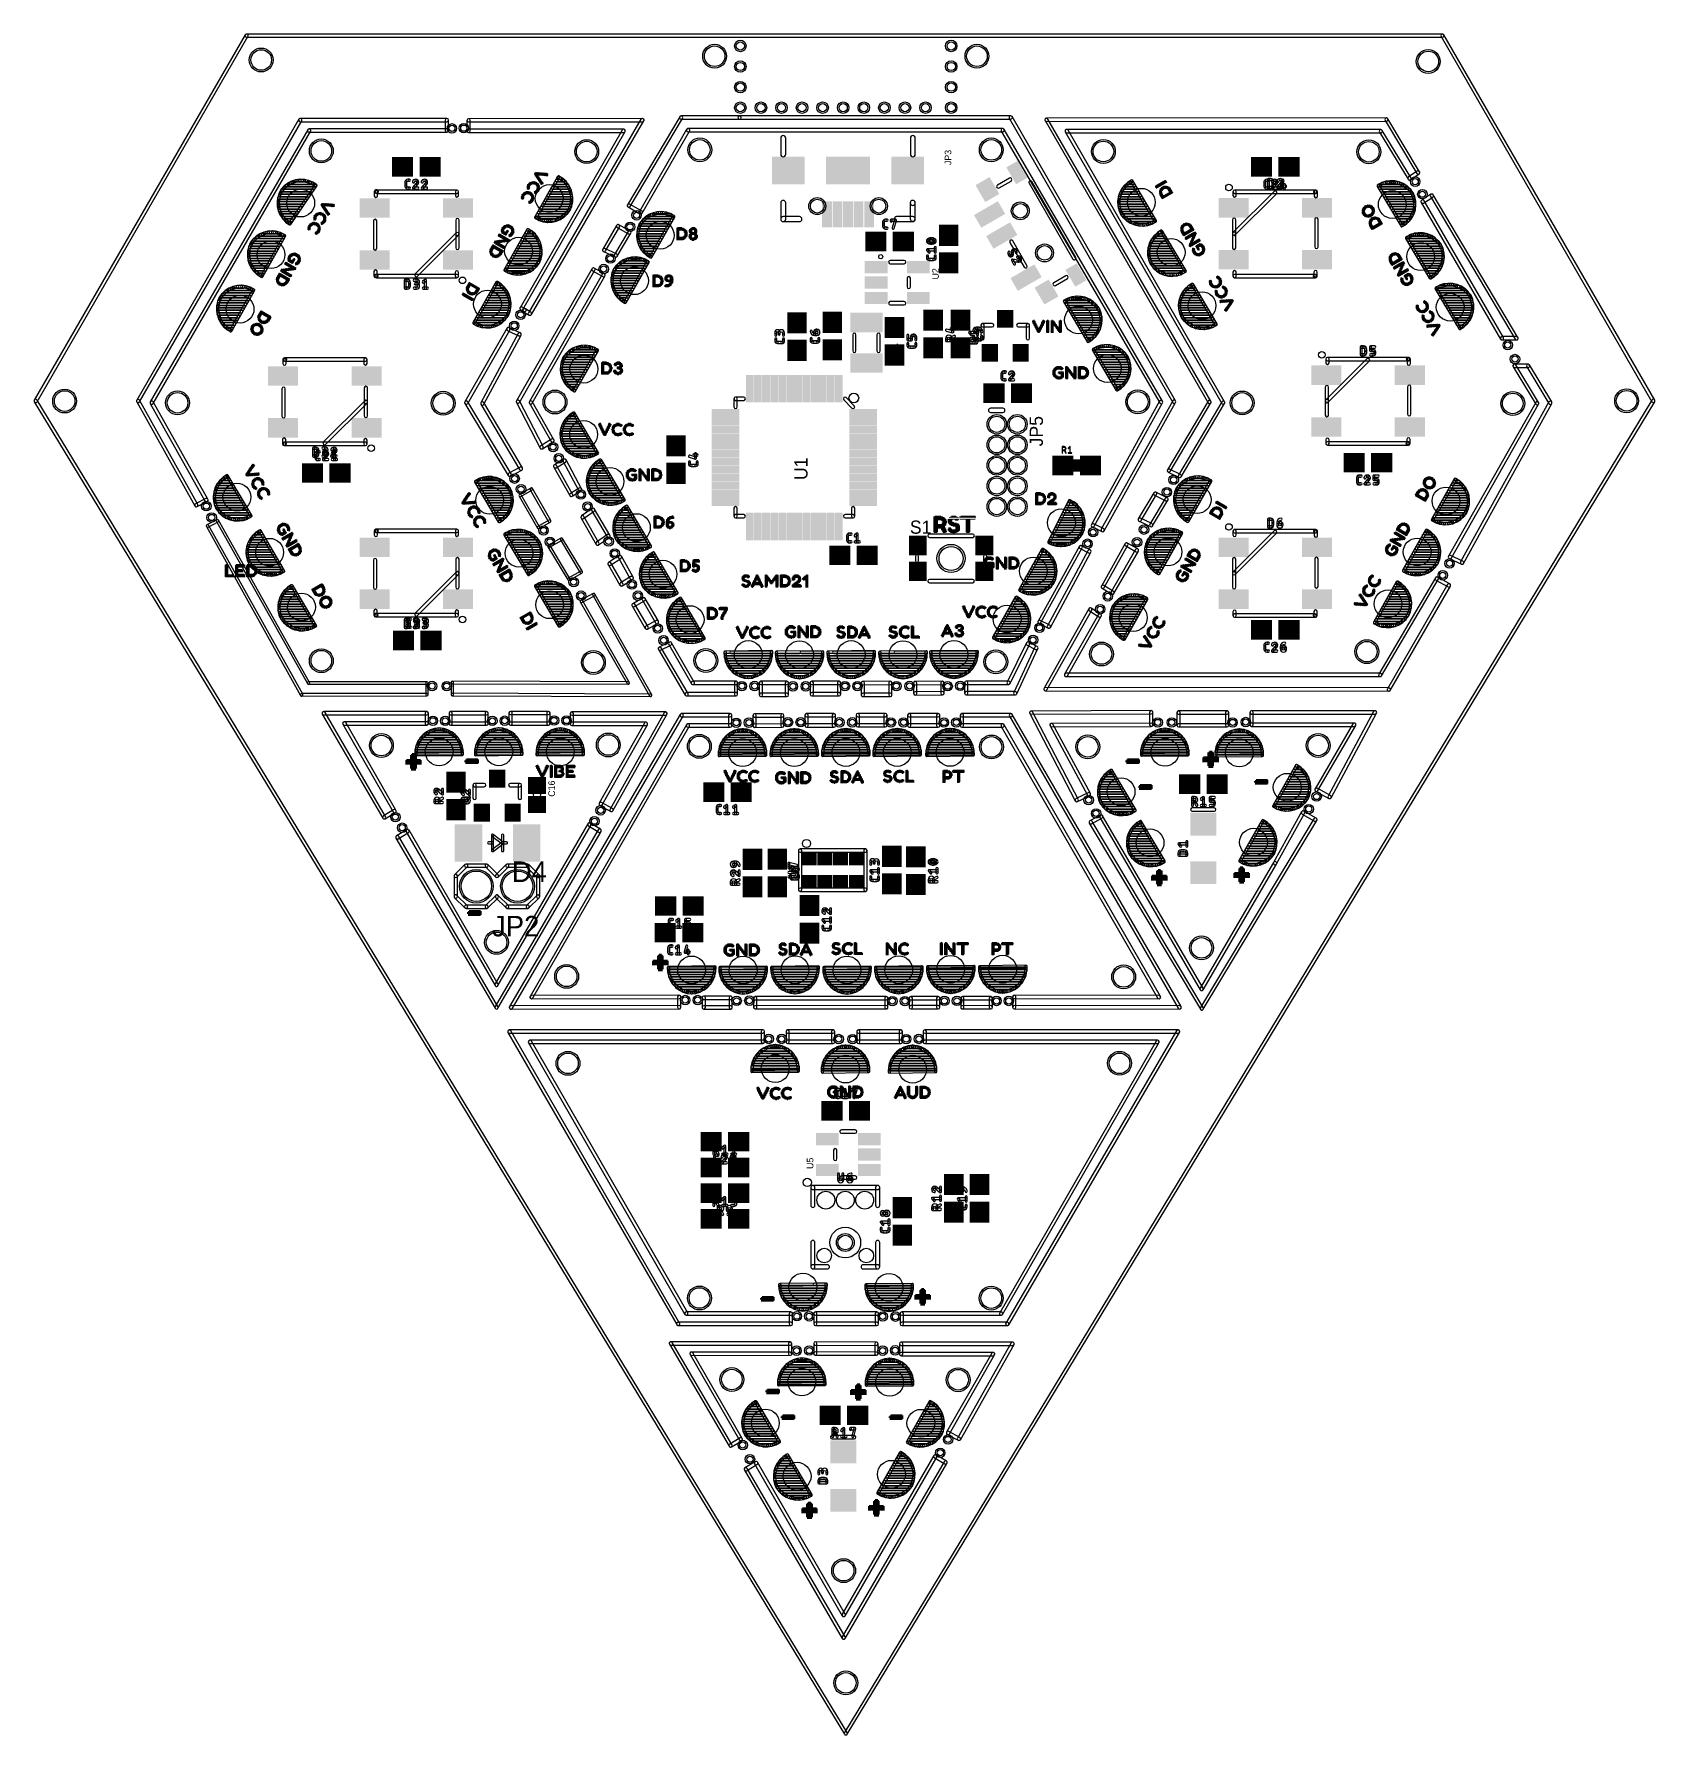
# Model space of a CAD drawing. Extents: x 0.02 to 3.96, y 0.03 to 4.16.
import ezdxf
from ezdxf.enums import TextEntityAlignment as Align

# ---------------------------------------------------------------- set-up
doc = ezdxf.new("R2010")
doc.units = 0
for name, color, linetype in [('17', 82, 'CONTINUOUS'), ('20', 253, 'CONTINUOUS'), ('21', 253, 'CONTINUOUS'), ('25', 253, 'CONTINUOUS'), ('29', 253, 'CONTINUOUS')]:
    doc.layers.add(name, color=color, linetype=linetype)

msp = doc.modelspace()

# ---------------------------------------------------------------- texts
at = {"layer": '25'}
for s, height, p in [('JP3', 0.016, (2.23422, 3.8787)), ('JP3', 0.016, (2.23422, 3.8787)), ('U2', 0.016, (2.20375, 3.59125)), ('U2', 0.016, (2.20375, 3.59125)), ('Y1', 0.032, (2.089, 3.41)), ('Y1', 0.032, (2.089, 3.41)), ('JP5', 0.032, (2.44075, 3.232)), ('JP5', 0.032, (2.44075, 3.232)), ('U1', 0.032, (1.86875, 3.13125)), ('U1', 0.032, (1.86875, 3.13125)), ('C16', 0.016, (1.270913, 2.346263)), ('C16', 0.016, (1.270913, 2.346263))]:
    msp.add_text(s, height=height, rotation=90, dxfattribs=at).set_placement(p, align=Align.TOP_RIGHT)
msp.add_text('S1', height=0.032, dxfattribs=at).set_placement((2.1495, 2.946))
msp.add_text('S1', height=0.032, dxfattribs=at).set_placement((2.1495, 2.946))
for s, p in [('D4', (1.267452, 2.149827)), ('D4', (1.267452, 2.149827)), ('JP2', (1.249045, 2.017515)), ('JP2', (1.249045, 2.017515))]:
    msp.add_text(s, height=0.05, dxfattribs=at).set_placement(p, align=Align.TOP_RIGHT)
msp.add_text('U5', height=0.016, rotation=90, dxfattribs=at).set_placement((1.915, 1.4025))
msp.add_text('U5', height=0.016, rotation=90, dxfattribs=at).set_placement((1.915, 1.4025))

# ---------------------------------------------------------------- blocks, each defined once
blk = doc.blocks.new('RECT')
blk.add_solid([(-0.5, -0.5), (0.5, -0.5), (-0.5, 0.5), (0.5, 0.5)])
blk = doc.blocks.new('ROUNDP')
blk.add_circle((0, 0), 0.5)
blk = doc.blocks.new('PIE')
blk.add_circle((0, 0), 0.5)

# ---------------------------------------------------------------- linework, layer by layer
at = {"layer": '20'}
for points in [[(0.028464, 3.26675), (0.540964, 4.15425, 1), (0.534036, 4.15825), (0.021536, 3.27075, 1)], [(0.5375, 4.15225), (3.44375, 4.15225, 1), (3.44375, 4.16025), (0.5375, 4.16025, 1)], [(3.440286, 4.15425), (3.952786, 3.26675, 1), (3.959714, 3.27075), (3.447214, 4.15825, 1)], [(0.277464, 3.2665), (0.671464, 3.949, 1), (0.664536, 3.953), (0.270536, 3.2705, 1)], [(0.310462, 3.262497), (0.692962, 3.923497, 1), (0.686038, 3.927503), (0.303538, 3.266503, 1)], [(1.0245, 3.955), (0.668, 3.955, 1), (0.668, 3.947), (1.0245, 3.947, 1)], [(0.6895, 3.9215), (1.0245, 3.9215, 1), (1.0245, 3.9295), (0.6895, 3.9295, 1)], [(1.0285, 3.9255), (1.0285, 3.951, 1), (1.0205, 3.951), (1.0205, 3.9255, 1)], [(1.077005, 3.9465), (1.499505, 3.947, 1), (1.499495, 3.955), (1.076995, 3.9545, 1)], [(1.081, 3.925), (1.081, 3.9505, 1), (1.073, 3.9505), (1.073, 3.925, 1)], [(1.454, 3.929), (1.077, 3.929, 1), (1.077, 3.921), (1.454, 3.921, 1)], [(1.208967, 3.491255), (1.457467, 3.923005, 1), (1.450533, 3.926995), (1.202033, 3.495245, 1)], [(1.496041, 3.95301), (1.222791, 3.48276, 1), (1.229709, 3.47874), (1.502959, 3.94899, 1)], [(1.469939, 3.741457), (1.596939, 3.955207, 1), (1.590061, 3.959293), (1.463061, 3.745543, 1)], [(1.607035, 3.928498), (1.492035, 3.728998, 1), (1.498965, 3.725002), (1.613965, 3.924502, 1)], [(1.5935, 3.95325), (1.73575, 3.95325, 1), (1.73575, 3.96125), (1.5935, 3.96125, 1)], [(1.6105, 3.9225), (2.375, 3.9225, 1), (2.375, 3.9305), (1.6105, 3.9305, 1)], [(1.735752, 3.95325), (2.394502, 3.9535, 1), (2.394498, 3.9615), (1.735748, 3.96125, 1)], [(2.371544, 3.924486), (2.756544, 3.263986, 1), (2.763456, 3.268014), (2.378456, 3.928514, 1)], [(2.391033, 3.955506), (2.788283, 3.264756, 1), (2.795217, 3.268744), (2.397967, 3.959494, 1)], [(2.481502, 3.94775), (3.307752, 3.94825, 1), (3.307748, 3.95625), (2.481498, 3.95575, 1)], [(2.880964, 3.268), (2.484964, 3.95375, 1), (2.478036, 3.94975), (2.874036, 3.264, 1)], [(2.914465, 3.266498), (2.533965, 3.926498, 1), (2.527035, 3.922502), (2.907535, 3.262502, 1)], [(2.530497, 3.9205), (3.293997, 3.92, 1), (3.294003, 3.928), (2.530503, 3.9285, 1)], [(3.290581, 3.921924), (3.360081, 3.807424, 1), (3.366919, 3.811576), (3.297419, 3.926076, 1)], [(3.388183, 3.825553), (3.311183, 3.954303, 1), (3.304317, 3.950197), (3.381317, 3.821447, 1)], [(3.365701, 3.80616), (3.386951, 3.82016, 1), (3.382549, 3.82684), (3.361299, 3.81284, 1)], [(3.415833, 3.770862), (3.393333, 3.756362, 1), (3.397667, 3.749638), (3.420167, 3.764138, 1)], [(3.627189, 3.423042), (3.421439, 3.769542, 1), (3.414561, 3.765458), (3.620311, 3.418958, 1)], [(1.497478, 3.730477), (1.468478, 3.746977, 1), (1.464522, 3.740023), (1.493522, 3.723523, 1)], [(3.392042, 3.75099), (3.585042, 3.41899, 1), (3.591958, 3.42301), (3.398958, 3.75501, 1)], [(1.436786, 3.695251), (1.403286, 3.637251, 1), (1.410214, 3.633249), (1.443714, 3.691249, 1)], [(1.438442, 3.620212), (1.471442, 3.675962, 1), (1.464558, 3.680038), (1.431558, 3.624288, 1)], [(1.469926, 3.681506), (1.442176, 3.696756, 1), (1.438324, 3.689744), (1.466074, 3.674494, 1)], [(1.405078, 3.631616), (1.433328, 3.618616, 1), (1.436672, 3.625884), (1.408422, 3.638884, 1)], [(1.377027, 3.590234), (1.193527, 3.268984, 1), (1.200473, 3.265016), (1.383973, 3.586266, 1)], [(1.231974, 3.263017), (1.408474, 3.572267, 1), (1.401526, 3.576233), (1.225026, 3.266983, 1)], [(1.406985, 3.577723), (1.382485, 3.591723, 1), (1.378515, 3.584777), (1.403015, 3.570777, 1)], [(1.214972, 3.49248), (1.207472, 3.49673, 1), (1.203528, 3.48977), (1.211028, 3.48552, 1)], [(1.228364, 3.484146), (1.215114, 3.492396, 1), (1.210886, 3.485604), (1.224136, 3.477354, 1)], [(1.170279, 3.444988), (1.068029, 3.266488, 1), (1.074971, 3.262512), (1.177221, 3.441012, 1)], [(1.114022, 3.260603), (1.204522, 3.428603, 1), (1.197478, 3.432397), (1.106978, 3.264397, 1)], [(1.172082, 3.439364), (1.199332, 3.426864, 1), (1.202668, 3.434136), (1.175418, 3.446636, 1)], [(3.5885, 3.417), (3.62375, 3.417, 1), (3.62375, 3.425), (3.5885, 3.425, 1)], [(3.615577, 3.351931), (3.670577, 3.260931, 1), (3.677423, 3.265069), (3.622423, 3.356069, 1)], [(3.652, 3.358), (3.619, 3.358, 1), (3.619, 3.35), (3.652, 3.35, 1)], [(3.709182, 3.266305), (3.655432, 3.356055, 1), (3.648568, 3.351945), (3.702318, 3.262195, 1)], [(1.997168, 0.033328), (0.028418, 3.270828, 1), (0.021582, 3.266672), (1.990332, 0.029172, 1)], [(0.418991, 3.017453), (0.277491, 3.270453, 1), (0.270509, 3.266547), (0.412009, 3.013547, 1)], [(0.303514, 3.262539), (0.436514, 3.026039, 1), (0.443486, 3.029961), (0.310486, 3.266461, 1)], [(1.068074, 3.262435), (1.173574, 3.087435, 1), (1.180426, 3.091565), (1.074926, 3.266565, 1)], [(1.20794, 3.10604), (1.11394, 3.26454, 1), (1.10706, 3.26046), (1.20106, 3.10196, 1)], [(1.193448, 3.26516), (1.250948, 3.15416, 1), (1.258052, 3.15784), (1.200552, 3.26884, 1)], [(1.284479, 3.174474), (1.231979, 3.266974, 1), (1.225021, 3.263026), (1.277521, 3.170526, 1)], [(3.952829, 3.270823), (1.990329, 0.033323, 1), (1.997171, 0.029177), (3.959671, 3.266677, 1)], [(2.7565, 3.267936), (2.59075, 2.968186, 1), (2.59775, 2.964314), (2.7635, 3.264064, 1)], [(2.621494, 2.953053), (2.795244, 3.264803, 1), (2.788256, 3.268697), (2.614506, 2.956947, 1)], [(2.782443, 3.097463), (2.880943, 3.263963, 1), (2.874057, 3.268037), (2.775557, 3.101537, 1)], [(2.907559, 3.266539), (2.802059, 3.088539, 1), (2.808941, 3.084461), (2.914441, 3.262461, 1)], [(3.670521, 3.264974), (3.458521, 2.891224, 1), (3.465479, 2.887276), (3.677479, 3.261026, 1)], [(3.495003, 2.873818), (3.709253, 3.262318, 1), (3.702247, 3.266182), (3.487997, 2.877682, 1)], [(1.256614, 3.152604), (1.283114, 3.169104, 1), (1.278886, 3.175896), (1.252386, 3.159396, 1)], [(1.178866, 3.085962), (1.206366, 3.100462, 1), (1.202634, 3.107538), (1.175134, 3.093038, 1)], [(1.289525, 3.10655), (1.312525, 3.12005, 1), (1.308475, 3.12695), (1.285475, 3.11345, 1)], [(1.329988, 3.042457), (1.290988, 3.111957, 1), (1.284012, 3.108043), (1.323012, 3.038543, 1)], [(1.306974, 3.121611), (1.344474, 3.051611, 1), (1.351526, 3.055389), (1.314026, 3.125389, 1)], [(2.807262, 3.090091), (2.780762, 3.103091, 1), (2.777238, 3.095909), (2.803738, 3.082909, 1)], [(0.438182, 3.031563), (0.413682, 3.019063, 1), (0.417318, 3.011937), (0.441818, 3.024437, 1)], [(1.228006, 3.057102), (1.201006, 3.041602, 1), (1.203994, 3.036398), (1.230994, 3.051898, 1)], [(1.199894, 3.037513), (1.244394, 2.959513, 1), (1.249606, 2.962487), (1.205106, 3.040487, 1)], [(1.276606, 2.977987), (1.232106, 3.055987, 1), (1.226894, 3.053013), (1.271394, 2.975013, 1)], [(1.34593, 3.056923), (1.32443, 3.043923, 1), (1.32857, 3.037077), (1.35007, 3.050077, 1)], [(2.711435, 2.97795), (2.749185, 3.0412, 1), (2.742315, 3.0453), (2.704565, 2.98205, 1)], [(2.76981, 3.031792), (2.73256, 2.969042, 1), (2.73944, 2.964958), (2.77669, 3.027708, 1)], [(2.743987, 3.039659), (2.771487, 3.026159, 1), (2.775013, 3.033341), (2.747513, 3.046841, 1)], [(0.465637, 2.980172), (0.441137, 2.967672, 1), (0.443863, 2.962328), (0.468363, 2.974828, 1)], [(0.464384, 2.976032), (0.685384, 2.582032, 1), (0.690616, 2.584968), (0.469616, 2.978968, 1)], [(1.248494, 2.958398), (1.275494, 2.973898, 1), (1.272506, 2.979102), (1.245506, 2.963602, 1)], [(1.356277, 2.982711), (1.382277, 3.000711, 1), (1.377723, 3.007289), (1.351723, 2.989289, 1)], [(1.393975, 2.923982), (1.357475, 2.987982, 1), (1.350525, 2.984018), (1.387025, 2.920018, 1)], [(1.376544, 3.001986), (1.413544, 2.938486, 1), (1.420456, 2.942514), (1.383456, 3.006014, 1)], [(2.737684, 2.970628), (2.709684, 2.983628, 1), (2.706316, 2.976372), (2.734316, 2.963372, 1)], [(0.43988, 2.963538), (0.66888, 2.553038, 1), (0.67412, 2.555962), (0.44512, 2.966462, 1)], [(1.301539, 2.93562), (1.271039, 2.91862, 1), (1.273961, 2.91338), (1.304461, 2.93038, 1)], [(1.353577, 2.854036), (1.305577, 2.934536, 1), (1.300423, 2.931464), (1.348423, 2.850964, 1)], [(1.41471, 2.94378), (1.38821, 2.92528, 1), (1.39279, 2.91872), (1.41929, 2.93722, 1)], [(2.592538, 2.962635), (2.616288, 2.951385, 1), (2.619712, 2.958615), (2.595962, 2.969865, 1)], [(1.269923, 2.914464), (1.317923, 2.833964, 1), (1.323077, 2.837036), (1.275077, 2.917536, 1)], [(1.421673, 2.869642), (1.447173, 2.886142, 1), (1.442827, 2.892858), (1.417327, 2.876358, 1)], [(1.441508, 2.887549), (1.470008, 2.836549, 1), (1.476992, 2.840451), (1.448492, 2.891451, 1)], [(2.467999, 2.730062), (2.568499, 2.911562, 1), (2.561501, 2.915438), (2.461001, 2.733938, 1)], [(2.582227, 2.904894), (2.483977, 2.722144, 1), (2.491023, 2.718356), (2.589273, 2.901106, 1)], [(2.563194, 2.909931), (2.583944, 2.899431, 1), (2.587556, 2.906569), (2.566806, 2.917069, 1)], [(2.621993, 2.81505), (2.679493, 2.91805, 1), (2.672507, 2.92195), (2.615007, 2.81895, 1)], [(2.698036, 2.907501), (2.638536, 2.804501, 1), (2.645464, 2.800499), (2.704964, 2.903499, 1)], [(2.674023, 2.916523), (2.699523, 2.902023, 1), (2.703477, 2.908977), (2.677977, 2.923477, 1)], [(3.460336, 2.885613), (3.489836, 2.872113, 1), (3.493164, 2.879387), (3.463664, 2.892887, 1)], [(1.321961, 2.83288), (1.352461, 2.84988, 1), (1.349539, 2.85512), (1.319039, 2.83812, 1)], [(1.45196, 2.825007), (1.42296, 2.875007, 1), (1.41604, 2.870993), (1.44504, 2.820993, 1)], [(1.471392, 2.8419), (1.446392, 2.8264, 1), (1.450608, 2.8196), (1.475608, 2.8351, 1)], [(2.6441, 2.805904), (2.6206, 2.820404, 1), (2.6164, 2.813596), (2.6399, 2.799096, 1)], [(3.295949, 2.600974), (3.433449, 2.834974, 1), (3.426551, 2.839026), (3.289051, 2.605026, 1)], [(3.456035, 2.822499), (3.310035, 2.569499, 1), (3.316965, 2.565501), (3.462965, 2.818501, 1)], [(3.428047, 2.833509), (3.457547, 2.817009, 1), (3.461453, 2.823991), (3.431953, 2.840491, 1)], [(1.352394, 2.779343), (1.382894, 2.795343, 1), (1.380106, 2.800657), (1.349606, 2.784657, 1)], [(1.467601, 2.584994), (1.353601, 2.783494, 1), (1.348399, 2.780506), (1.462399, 2.582006, 1)], [(1.378887, 2.796525), (1.516887, 2.552025, 1), (1.522113, 2.554975), (1.384113, 2.799475, 1)], [(1.479954, 2.76901), (1.504954, 2.78301, 1), (1.501046, 2.78999), (1.476046, 2.77599, 1)], [(1.513449, 2.720025), (1.481449, 2.774525, 1), (1.474551, 2.770475), (1.506551, 2.715975, 1)], [(1.499543, 2.784488), (1.531543, 2.729488, 1), (1.538457, 2.733512), (1.506457, 2.788512, 1)], [(1.533099, 2.73502), (1.508099, 2.72152, 1), (1.511901, 2.71448), (1.536901, 2.72798, 1)], [(2.48932, 2.723812), (2.46632, 2.735562, 1), (2.46268, 2.728438), (2.48568, 2.716688, 1)], [(2.482485, 2.566537), (2.591485, 2.760037, 1), (2.584515, 2.763963), (2.475515, 2.570463, 1)], [(2.607521, 2.749474), (2.525521, 2.604974, 1), (2.532479, 2.601026), (2.614479, 2.745526, 1)], [(2.585867, 2.758616), (2.608867, 2.744116, 1), (2.613133, 2.750884), (2.590133, 2.765384, 1)], [(1.543789, 2.662922), (1.568789, 2.675422, 1), (1.565211, 2.682578), (1.540211, 2.670078, 1)], [(1.610448, 2.558028), (1.545448, 2.668528, 1), (1.538552, 2.664472), (1.603552, 2.553972, 1)], [(1.563534, 2.677004), (1.618534, 2.581504, 1), (1.625466, 2.585496), (1.570466, 2.680996, 1)], [(2.432915, 2.680774), (2.385915, 2.585774, 1), (2.393085, 2.582226), (2.440085, 2.677226, 1)], [(2.409123, 2.556804), (2.460623, 2.666804, 1), (2.453377, 2.670196), (2.401877, 2.560196, 1)], [(2.458824, 2.67206), (2.438324, 2.68256, 1), (2.434676, 2.67544), (2.455176, 2.66494, 1)], [(2.529, 2.599), (3.2925, 2.599, 1), (3.2925, 2.607), (2.529, 2.607, 1)], [(0.688, 2.5805), (0.976, 2.5805, 1), (0.976, 2.5865), (0.688, 2.5865, 1)], [(0.973, 2.5835), (0.973, 2.555, 1), (0.979, 2.555), (0.979, 2.5835, 1)], [(1.037493, 2.5815), (1.464993, 2.5805, 1), (1.465007, 2.5865), (1.037507, 2.5875, 1)], [(1.0405, 2.5555), (1.0405, 2.5845, 1), (1.0345, 2.5845), (1.0345, 2.5555, 1)], [(1.622, 2.5795), (1.727, 2.5795, 1), (1.727, 2.5875), (1.622, 2.5875, 1)], [(1.723, 2.5835), (1.723, 2.556, 1), (1.731, 2.556), (1.731, 2.5835, 1)], [(1.7875, 2.5795), (1.8505, 2.5795, 1), (1.8505, 2.5875), (1.7875, 2.5875, 1)], [(1.7915, 2.5545), (1.7915, 2.5835, 1), (1.7835, 2.5835), (1.7835, 2.5545, 1)], [(1.8465, 2.5835), (1.8465, 2.5545, 1), (1.8545, 2.5545), (1.8545, 2.5835, 1)], [(1.911, 2.5795), (1.9775, 2.5795, 1), (1.9775, 2.5875), (1.911, 2.5875, 1)], [(1.915, 2.556), (1.915, 2.5835, 1), (1.907, 2.5835), (1.907, 2.556, 1)], [(1.9735, 2.5835), (1.9735, 2.556, 1), (1.9815, 2.556), (1.9815, 2.5835, 1)], [(2.035515, 2.57925), (2.102015, 2.5795, 1), (2.101985, 2.5875), (2.035485, 2.58725, 1)], [(2.0395, 2.55425), (2.0395, 2.58325, 1), (2.0315, 2.58325), (2.0315, 2.55425, 1)], [(2.098, 2.5835), (2.098, 2.5545, 1), (2.106, 2.5545), (2.106, 2.5835, 1)], [(2.162265, 2.57925), (2.228515, 2.5795, 1), (2.228485, 2.5875), (2.162235, 2.58725, 1)], [(2.1665, 2.55804), (2.16625, 2.58329, 1), (2.15825, 2.58321), (2.1585, 2.55796, 1)], [(2.22847, 2.5625), (2.16247, 2.562, 1), (2.16253, 2.554), (2.22853, 2.5545, 1)], [(2.2245, 2.5835), (2.2245, 2.5585, 1), (2.2325, 2.5585), (2.2325, 2.5835, 1)], [(2.2825, 2.584), (2.2825, 2.5585, 1), (2.2905, 2.5585), (2.2905, 2.584, 1)], [(2.3895, 2.588), (2.2865, 2.588, 1), (2.2865, 2.58), (2.3895, 2.58, 1)], [(2.2865, 2.5545), (2.4055, 2.5545, 1), (2.4055, 2.5625), (2.2865, 2.5625, 1)], [(3.313505, 2.5715), (2.479005, 2.5725, 1), (2.478995, 2.5645), (3.313495, 2.5635, 1)], [(0.975995, 2.558), (0.671495, 2.5575, 1), (0.671505, 2.5515), (0.976005, 2.552, 1)], [(1.519512, 2.5565), (1.037512, 2.5585, 1), (1.037488, 2.5525), (1.519488, 2.5505, 1)], [(1.727, 2.56), (1.607, 2.56, 1), (1.607, 2.552), (1.727, 2.552, 1)], [(1.8505, 2.5585), (1.7875, 2.5585, 1), (1.7875, 2.5505), (1.8505, 2.5505, 1)], [(1.9775, 2.56), (1.911, 2.56, 1), (1.911, 2.552), (1.9775, 2.552, 1)], [(2.101985, 2.5585), (2.035485, 2.55825, 1), (2.035515, 2.55025), (2.102015, 2.5505, 1)], [(0.875459, 2.25901), (0.728459, 2.51201, 1), (0.721541, 2.50799), (0.868541, 2.25499, 1)], [(0.725, 2.506), (0.9755, 2.506, 1), (0.9755, 2.514), (0.725, 2.514, 1)], [(0.775, 2.481), (0.9755, 2.481, 1), (0.9755, 2.489), (0.775, 2.489, 1)], [(0.900471, 2.273988), (0.778471, 2.486988, 1), (0.771529, 2.483012), (0.893529, 2.270012, 1)], [(0.9715, 2.51), (0.9715, 2.485, 1), (0.9795, 2.485), (0.9795, 2.51, 1)], [(1.0375, 2.4845), (1.0375, 2.51, 1), (1.0295, 2.51), (1.0295, 2.4845, 1)], [(1.0335, 2.506), (1.121, 2.506, 1), (1.121, 2.514), (1.0335, 2.514, 1)], [(1.0335, 2.4805), (1.121, 2.4805, 1), (1.121, 2.4885), (1.0335, 2.4885, 1)], [(1.117, 2.51), (1.117, 2.4845, 1), (1.125, 2.4845), (1.125, 2.51, 1)], [(1.183, 2.4845), (1.183, 2.5105, 1), (1.175, 2.5105), (1.175, 2.4845, 1)], [(1.179, 2.5065), (1.271, 2.5065, 1), (1.271, 2.5145), (1.179, 2.5145, 1)], [(1.179, 2.4805), (1.271, 2.4805, 1), (1.271, 2.4885), (1.179, 2.4885, 1)], [(1.591547, 2.507019), (1.176547, 1.797019, 1), (1.183453, 1.792981), (1.598453, 2.502981, 1)], [(1.606534, 2.481996), (1.226534, 1.821996, 1), (1.233466, 1.818004), (1.613466, 2.478004, 1)], [(1.267, 2.5105), (1.267, 2.4845, 1), (1.275, 2.4845), (1.275, 2.5105, 1)], [(1.332, 2.484), (1.332, 2.509, 1), (1.324, 2.509), (1.324, 2.484, 1)], [(1.328, 2.505), (1.5555, 2.505, 1), (1.5555, 2.513), (1.328, 2.513, 1)], [(1.328, 2.48), (1.508, 2.48, 1), (1.508, 2.488), (1.328, 2.488, 1)], [(1.504518, 2.485969), (1.394518, 2.291469, 1), (1.401482, 2.287531), (1.511482, 2.482031, 1)], [(1.55201, 2.510954), (1.42101, 2.276954, 1), (1.42799, 2.273046), (1.55899, 2.507046, 1)], [(1.713, 2.509), (1.595, 2.509, 1), (1.595, 2.501), (1.713, 2.501, 1)], [(1.61, 2.476), (1.713, 2.476, 1), (1.713, 2.484), (1.61, 2.484, 1)], [(1.717, 2.48), (1.717, 2.505, 1), (1.709, 2.505), (1.709, 2.48, 1)], [(1.776, 2.4795), (1.776, 2.5045, 1), (1.768, 2.5045), (1.768, 2.4795, 1)], [(1.772, 2.5005), (1.8395, 2.5005, 1), (1.8395, 2.5085), (1.772, 2.5085, 1)], [(1.77203, 2.4755), (1.83953, 2.476, 1), (1.83947, 2.484), (1.77197, 2.4835, 1)], [(1.8355, 2.5045), (1.8355, 2.48, 1), (1.8435, 2.48), (1.8435, 2.5045, 1)], [(1.9025, 2.48), (1.9025, 2.505, 1), (1.8945, 2.505), (1.8945, 2.48, 1)], [(1.8985, 2.501), (1.965, 2.501, 1), (1.965, 2.509), (1.8985, 2.509, 1)], [(1.8985, 2.476), (1.965, 2.476, 1), (1.965, 2.484), (1.8985, 2.484, 1)], [(1.961, 2.505), (1.961, 2.48, 1), (1.969, 2.48), (1.969, 2.505, 1)], [(2.027, 2.4805), (2.027, 2.5055, 1), (2.019, 2.5055), (2.019, 2.4805, 1)], [(2.023, 2.5015), (2.09, 2.5015, 1), (2.09, 2.5095), (2.023, 2.5095, 1)], [(2.023, 2.4765), (2.09, 2.4765, 1), (2.09, 2.4845), (2.023, 2.4845, 1)], [(2.086, 2.5055), (2.086, 2.4805, 1), (2.094, 2.4805), (2.094, 2.5055, 1)], [(2.152, 2.48), (2.152, 2.505, 1), (2.144, 2.505), (2.144, 2.48, 1)], [(2.148, 2.501), (2.2185, 2.501, 1), (2.2185, 2.509), (2.148, 2.509, 1)], [(2.148, 2.476), (2.2185, 2.476, 1), (2.2185, 2.484), (2.148, 2.484, 1)], [(2.2145, 2.505), (2.2145, 2.48, 1), (2.2225, 2.48), (2.2225, 2.505, 1)], [(2.395, 2.509), (2.276, 2.509, 1), (2.276, 2.501), (2.395, 2.501, 1)], [(2.272, 2.505), (2.272, 2.48, 1), (2.28, 2.48), (2.28, 2.505, 1)], [(2.276, 2.476), (2.375, 2.476, 1), (2.375, 2.484), (2.276, 2.484, 1)], [(2.758466, 1.821996), (2.378466, 2.481996, 1), (2.371534, 2.478004), (2.751534, 1.818004, 1)], [(2.808464, 1.797), (2.398464, 2.507, 1), (2.391536, 2.503), (2.801536, 1.793, 1)], [(2.735986, 2.51625), (2.444236, 2.51525, 1), (2.444264, 2.50725), (2.736014, 2.50825, 1)], [(2.440704, 2.5094), (2.551454, 2.29715, 1), (2.558546, 2.30085), (2.447796, 2.5131, 1)], [(2.493758, 2.47725), (2.736008, 2.47775, 1), (2.735992, 2.48575), (2.493742, 2.48525, 1)], [(2.588268, 2.314903), (2.497268, 2.483153, 1), (2.490232, 2.479347), (2.581232, 2.311097, 1)], [(2.74, 2.48175), (2.74, 2.51225, 1), (2.732, 2.51225), (2.732, 2.48175, 1)], [(2.9205, 2.5155), (2.8025, 2.5155, 1), (2.8025, 2.5075), (2.9205, 2.5075, 1)], [(2.7985, 2.5115), (2.7985, 2.4805, 1), (2.8065, 2.4805), (2.8065, 2.5115, 1)], [(2.8025, 2.4765), (2.9205, 2.4765, 1), (2.9205, 2.4845), (2.8025, 2.4845, 1)], [(2.9245, 2.4805), (2.9245, 2.5115, 1), (2.9165, 2.5115), (2.9165, 2.4805, 1)], [(3.28, 2.516), (2.98, 2.516, 1), (2.98, 2.508), (3.28, 2.508, 1)], [(2.976, 2.512), (2.976, 2.482, 1), (2.984, 2.482), (2.984, 2.512, 1)], [(2.98, 2.478), (3.2295, 2.478, 1), (3.2295, 2.486), (2.98, 2.486, 1)], [(3.226043, 2.484013), (3.134043, 2.326013, 1), (3.140957, 2.321987), (3.232957, 2.479987, 1)], [(3.173023, 2.304606), (3.283523, 2.510106, 1), (3.276477, 2.513894), (3.165977, 2.308394, 1)], [(2.556703, 2.295381), (2.586453, 2.309381, 1), (2.583047, 2.316619), (2.553297, 2.302619, 1)], [(3.135581, 2.320491), (3.167581, 2.302991, 1), (3.171419, 2.310009), (3.139419, 2.327509, 1)], [(0.894942, 2.27543), (0.869942, 2.26043, 1), (0.874058, 2.25357), (0.899058, 2.26857, 1)], [(1.42642, 2.278509), (1.39992, 2.293009, 1), (1.39608, 2.285991), (1.42258, 2.271491, 1)], [(1.367038, 2.241504), (1.141538, 1.852004, 1), (1.148462, 1.847996), (1.373962, 2.237496, 1)], [(1.368442, 2.23607), (1.393442, 2.22107, 1), (1.397558, 2.22793), (1.372558, 2.24293, 1)], [(2.590872, 2.241465), (2.616372, 2.254965, 1), (2.612628, 2.262035), (2.587128, 2.248535, 1)], [(2.862435, 1.79455), (2.592435, 2.24705, 1), (2.585565, 2.24295), (2.855565, 1.79045, 1)], [(2.611044, 2.256485), (2.855044, 1.837985, 1), (2.861956, 1.842015), (2.617956, 2.260515, 1)], [(3.131572, 2.253561), (2.855572, 1.794561, 1), (2.862428, 1.790439), (3.138428, 2.249439, 1)], [(3.040501, 2.143565), (3.108501, 2.266565, 1), (3.101499, 2.270435), (3.033499, 2.147435, 1)], [(3.103028, 2.26502), (3.133028, 2.24802, 1), (3.136972, 2.25498), (3.106972, 2.27198, 1)], [(0.926942, 2.22693), (0.901942, 2.21193, 1), (0.906058, 2.20507), (0.931058, 2.22007, 1)], [(0.900544, 2.206486), (1.141544, 1.792986, 1), (1.148456, 1.797014), (0.907456, 2.210514, 1)], [(1.148463, 1.852003), (0.932463, 2.225503, 1), (0.925537, 2.221497), (1.141537, 1.847997, 1)], [(1.148455, 1.792985), (1.398955, 2.222485, 1), (1.392045, 2.226515), (1.141545, 1.797015, 1)], [(2.861954, 1.837982), (3.040454, 2.143482, 1), (3.033546, 2.147518), (2.855046, 1.842018, 1)], [(1.230006, 1.816), (1.589006, 1.8165, 1), (1.588994, 1.8245), (1.229994, 1.824, 1)], [(1.593, 1.7955), (1.593, 1.8205, 1), (1.585, 1.8205), (1.585, 1.7955, 1)], [(1.6485, 1.8145), (1.714, 1.8145, 1), (1.714, 1.8225), (1.6485, 1.8225, 1)], [(1.6445, 1.8185), (1.6445, 1.795, 1), (1.6525, 1.795), (1.6525, 1.8185, 1)], [(1.718, 1.795), (1.718, 1.8185, 1), (1.71, 1.8185), (1.71, 1.795, 1)], [(1.773753, 1.81325), (2.092253, 1.8135, 1), (2.092247, 1.8215), (1.773747, 1.82125, 1)], [(1.76975, 1.81725), (1.76975, 1.79525, 1), (1.77775, 1.79525), (1.77775, 1.81725, 1)], [(2.08825, 1.8175), (2.08825, 1.7955, 1), (2.09625, 1.7955), (2.09625, 1.8175, 1)], [(2.1475, 1.8175), (2.1475, 1.7955, 1), (2.1555, 1.7955), (2.1555, 1.8175, 1)], [(2.2185, 1.8215), (2.1515, 1.8215, 1), (2.1515, 1.8135), (2.2185, 1.8135, 1)], [(2.2225, 1.7955), (2.2225, 1.8175, 1), (2.2145, 1.8175), (2.2145, 1.7955, 1)], [(2.346236, 1.8215), (2.276986, 1.82125, 1), (2.277014, 1.81325), (2.346264, 1.8135, 1)], [(2.273, 1.81725), (2.273, 1.79525, 1), (2.281, 1.79525), (2.281, 1.81725, 1)], [(2.35025, 1.7955), (2.35025, 1.8175, 1), (2.34225, 1.8175), (2.34225, 1.7955, 1)], [(2.403244, 1.8165), (2.754994, 1.816, 1), (2.755006, 1.824), (2.403256, 1.8245, 1)], [(2.39925, 1.8205), (2.39925, 1.7955, 1), (2.40725, 1.7955), (2.40725, 1.8205, 1)], [(1.180005, 1.791), (1.589005, 1.7915, 1), (1.588995, 1.7995), (1.179995, 1.799, 1)], [(1.6485, 1.791), (1.714, 1.791, 1), (1.714, 1.799), (1.6485, 1.799, 1)], [(1.773753, 1.79125), (2.092253, 1.7915, 1), (2.092247, 1.7995), (1.773747, 1.79925, 1)], [(2.1515, 1.7915), (2.2185, 1.7915, 1), (2.2185, 1.7995), (2.1515, 1.7995, 1)], [(2.277014, 1.79125), (2.346264, 1.7915, 1), (2.346236, 1.7995), (2.276986, 1.79925, 1)], [(2.403245, 1.7915), (2.804995, 1.791, 1), (2.805005, 1.799), (2.403255, 1.7995, 1)], [(1.792247, 1.74075), (1.176247, 1.74025, 1), (1.176253, 1.73225), (1.792253, 1.73275, 1)], [(1.172786, 1.73425), (1.582786, 1.02425, 1), (1.589714, 1.02825), (1.179714, 1.73825, 1)], [(1.79625, 1.71175), (1.79625, 1.73675, 1), (1.78825, 1.73675), (1.78825, 1.71175, 1)], [(1.963, 1.74025), (1.8525, 1.74025, 1), (1.8525, 1.73225), (1.963, 1.73225, 1)], [(1.8565, 1.71125), (1.8565, 1.73625, 1), (1.8485, 1.73625), (1.8485, 1.71125, 1)], [(1.967, 1.71125), (1.967, 1.73625, 1), (1.959, 1.73625), (1.959, 1.71125, 1)], [(2.12725, 1.74025), (2.02425, 1.74025, 1), (2.02425, 1.73225), (2.12725, 1.73225, 1)], [(2.02025, 1.73625), (2.02025, 1.71125, 1), (2.02825, 1.71125), (2.02825, 1.73625, 1)], [(2.13125, 1.71125), (2.13125, 1.73625, 1), (2.12325, 1.73625), (2.12325, 1.71125, 1)], [(2.80125, 1.74025), (2.18575, 1.74025, 1), (2.18575, 1.73225), (2.80125, 1.73225, 1)], [(2.18175, 1.73625), (2.18175, 1.71125, 1), (2.18975, 1.71125), (2.18975, 1.73625, 1)], [(2.389703, 1.024231), (2.804703, 1.734231, 1), (2.797797, 1.738269), (2.382797, 1.028269, 1)], [(1.792246, 1.71575), (1.226246, 1.71525, 1), (1.226254, 1.70725), (1.792254, 1.70775, 1)], [(1.222784, 1.709254), (1.602784, 1.049254, 1), (1.609716, 1.053246), (1.229716, 1.713246, 1)], [(1.963, 1.71525), (1.8525, 1.71525, 1), (1.8525, 1.70725), (1.963, 1.70725, 1)], [(2.12725, 1.71525), (2.02425, 1.71525, 1), (2.02425, 1.70725), (2.12725, 1.70725, 1)], [(2.75125, 1.71525), (2.18575, 1.71525, 1), (2.18575, 1.70725), (2.75125, 1.70725, 1)], [(2.374716, 1.049254), (2.754716, 1.709254, 1), (2.747784, 1.713246), (2.367784, 1.053246, 1)], [(1.86025, 1.05525), (1.60625, 1.05525, 1), (1.60625, 1.04725), (1.86025, 1.04725, 1)], [(1.86425, 1.02625), (1.86425, 1.05125, 1), (1.85625, 1.05125), (1.85625, 1.02625, 1)], [(2.0695, 1.05525), (1.91975, 1.05525, 1), (1.91975, 1.04725), (2.0695, 1.04725, 1)], [(1.92375, 1.02625), (1.92375, 1.05125, 1), (1.91575, 1.05125), (1.91575, 1.02625, 1)], [(2.0655, 1.05125), (2.0655, 1.02625, 1), (2.0735, 1.02625), (2.0735, 1.05125, 1)], [(2.37125, 1.05525), (2.12975, 1.05525, 1), (2.12975, 1.04725), (2.37125, 1.04725, 1)], [(2.12575, 1.05125), (2.12575, 1.02625, 1), (2.13375, 1.02625), (2.13375, 1.05125, 1)], [(1.58625, 1.02225), (1.86025, 1.02225, 1), (1.86025, 1.03025), (1.58625, 1.03025, 1)], [(2.0695, 1.03025), (1.91975, 1.03025, 1), (1.91975, 1.02225), (2.0695, 1.02225, 1)], [(2.12975, 1.02225), (2.38625, 1.02225, 1), (2.38625, 1.03025), (2.12975, 1.03025, 1)], [(1.717203, 0.732769), (1.572203, 0.980769, 1), (1.565297, 0.976731), (1.710297, 0.728731, 1)], [(1.568743, 0.97475), (1.858243, 0.97425, 1), (1.858257, 0.98225), (1.568757, 0.98275, 1)], [(1.618742, 0.94975), (1.858242, 0.94925, 1), (1.858258, 0.95725), (1.618758, 0.95775, 1)], [(1.742215, 0.747749), (1.622215, 0.955749, 1), (1.615285, 0.951751), (1.735285, 0.743751, 1)], [(1.85425, 0.97825), (1.85425, 0.95325, 1), (1.86225, 0.95325), (1.86225, 0.97825, 1)], [(1.92375, 0.954), (1.92375, 0.9785, 1), (1.91575, 0.9785), (1.91575, 0.954, 1)], [(1.91973, 0.9745), (2.06823, 0.97375, 1), (2.06827, 0.98175), (1.91977, 0.9825, 1)], [(1.919743, 0.95), (2.068243, 0.94975, 1), (2.068257, 0.95775), (1.919757, 0.958, 1)], [(2.06425, 0.97775), (2.06425, 0.95375, 1), (2.07225, 0.95375), (2.07225, 0.97775, 1)], [(2.13225, 0.95275), (2.13225, 0.97775, 1), (2.12425, 0.97775), (2.12425, 0.95275, 1)], [(2.12825, 0.97375), (2.39925, 0.97375, 1), (2.39925, 0.98175), (2.12825, 0.98175, 1)], [(2.12825, 0.94875), (2.35175, 0.94875, 1), (2.35175, 0.95675), (2.12825, 0.95675, 1)], [(2.348278, 0.954736), (2.238778, 0.763236, 1), (2.245722, 0.759264), (2.355222, 0.950764, 1)], [(2.395767, 0.979717), (2.265267, 0.748717, 1), (2.272233, 0.744783), (2.402733, 0.975783, 1)], [(1.736692, 0.74918), (1.711692, 0.73418, 1), (1.715808, 0.72732), (1.740808, 0.74232, 1)], [(2.27067, 0.750259), (2.24417, 0.764759, 1), (2.24033, 0.757741), (2.26683, 0.743241, 1)], [(2.207786, 0.70625), (1.985286, 0.32075, 1), (1.992214, 0.31675), (2.214714, 0.70225, 1)], [(2.209192, 0.70082), (2.234192, 0.68582, 1), (2.238308, 0.69268), (2.213308, 0.70768, 1)], [(1.773692, 0.69118), (1.748692, 0.67618, 1), (1.752808, 0.66932), (1.777808, 0.68432, 1)], [(1.747293, 0.670738), (1.985293, 0.261738, 1), (1.992207, 0.265762), (1.754207, 0.674762, 1)], [(1.992214, 0.32075), (1.779214, 0.68975, 1), (1.772286, 0.68575), (1.985286, 0.31675, 1)], [(1.992208, 0.261739), (2.239708, 0.687239, 1), (2.232792, 0.691261), (1.985292, 0.265761, 1)]]:
    msp.add_lwpolyline(points, format="xyb", close=True, dxfattribs=at)
for centre, radius in [((1.7375, 4.13125), 0.01), ((2.25, 4.13125), 0.01), ((0.57313, 4.09717), 0.025), ((1.675, 4.10625), 0.025), ((2.3125, 4.10625), 0.025), ((3.40928, 4.09359), 0.025), ((1.7375, 4.08125), 0.01), ((2.25, 4.08125), 0.01), ((1.7375, 4.03125), 0.01), ((2.25, 4.03125), 0.01), ((1.7375, 3.98125), 0.01), ((1.7875, 3.98125), 0.01), ((1.8375, 3.98125), 0.01), ((1.8875, 3.98125), 0.01), ((1.9375, 3.98125), 0.01), ((1.9875, 3.98125), 0.01), ((2.0375, 3.98125), 0.01), ((2.0875, 3.98125), 0.01), ((2.1375, 3.98125), 0.01), ((2.1875, 3.98125), 0.01), ((2.25, 3.98125), 0.01), ((1.0365, 3.931), 0.0075), ((1.0655, 3.9315), 0.0075), ((0.719218, 3.876169), 0.025), ((1.3642, 3.87451), 0.025), ((1.63893, 3.878752), 0.025), ((2.34732, 3.878663), 0.025), ((2.61977, 3.874843), 0.025), ((3.26502, 3.874193), 0.025), ((3.3775, 3.8015), 0.0075), ((3.395, 3.771), 0.0075), ((1.48525, 3.71975), 0.0075), ((1.924417, 3.742086), 0.016732), ((2.074023, 3.742086), 0.016732), ((2.417722, 3.730643), 0.017717), ((1.4695, 3.69175), 0.0075), ((2.476778, 3.628357), 0.017717), ((1.4055, 3.58925), 0.0075), ((1.42175, 3.61475), 0.0075), ((1.2035, 3.478), 0.0075), ((1.188, 3.45125), 0.0075), ((3.6025, 3.4045), 0.0075), ((3.62, 3.3705), 0.0075), ((0.09538, 3.26842), 0.025), ((0.369843, 3.264225), 0.025), ((1.0155, 3.26306), 0.025), ((1.28706, 3.266093), 0.025), ((2.70322, 3.266553), 0.025), ((2.9569, 3.26382), 0.025), ((3.61457, 3.262613), 0.025), ((3.89128, 3.26909), 0.025), ((1.2825, 3.1565), 0.0075), ((1.29625, 3.12925), 0.0075), ((1.189, 3.08), 0.0075), ((1.2045, 3.05425), 0.0075), ((2.7905, 3.077), 0.0075), ((0.43975, 3.013), 0.0075), ((1.35, 3.04125), 0.0075), ((1.36625, 3.012), 0.0075), ((2.774, 3.04725), 0.0075), ((0.45275, 2.9855), 0.0075), ((1.25925, 2.954), 0.0075), ((1.4175, 2.92725), 0.0075), ((2.59475, 2.94975), 0.0075), ((2.7185, 2.956), 0.0075), ((1.27475, 2.9265), 0.0075), ((1.43225, 2.898), 0.0075), ((2.58125, 2.92175), 0.0075), ((2.7015, 2.9255), 0.0075), ((3.4445, 2.845), 0.0075), ((3.461, 2.874), 0.0075), ((1.3325, 2.8285), 0.0075), ((1.474, 2.8225), 0.0075), ((1.3505, 2.7955), 0.0075), ((1.4885, 2.7955), 0.0075), ((2.612, 2.7625), 0.0075), ((2.6305, 2.794), 0.0075), ((1.53675, 2.716), 0.0075), ((1.551, 2.687), 0.0075), ((2.449, 2.688), 0.0075), ((2.4645, 2.7175), 0.0075), ((0.71919, 2.63751), 0.025), ((1.380404, 2.63309), 0.025), ((1.653625, 2.638033), 0.025), ((2.35829, 2.634906), 0.025), ((2.615141, 2.653783), 0.025), ((3.26, 2.6595), 0.025), ((0.9885, 2.576), 0.0075), ((1.024, 2.57575), 0.0075), ((1.74125, 2.57575), 0.0075), ((1.772, 2.576), 0.0075), ((1.86525, 2.57525), 0.0075), ((1.8965, 2.57525), 0.0075), ((1.99175, 2.57575), 0.0075), ((2.022, 2.57575), 0.0075), ((2.11675, 2.57575), 0.0075), ((2.14875, 2.576), 0.0075), ((2.24125, 2.5755), 0.0075), ((2.27175, 2.57625), 0.0075), ((0.99025, 2.4915), 0.0075), ((1.02025, 2.49125), 0.0075), ((1.13475, 2.49125), 0.0075), ((1.165, 2.49175), 0.0075), ((1.28475, 2.49225), 0.0075), ((1.315, 2.49225), 0.0075), ((1.7275, 2.48675), 0.0075), ((1.75825, 2.487), 0.0075), ((1.85325, 2.488), 0.0075), ((1.88425, 2.488), 0.0075), ((1.97825, 2.48775), 0.0075), ((2.0095, 2.48775), 0.0075), ((2.1035, 2.4875), 0.0075), ((2.13425, 2.4875), 0.0075), ((2.23225, 2.48725), 0.0075), ((2.26225, 2.4875), 0.0075), ((2.752, 2.4875), 0.0075), ((2.786, 2.4875), 0.0075), ((2.93375, 2.4875), 0.0075), ((2.96575, 2.4885), 0.0075), ((0.865207, 2.43141), 0.025), ((1.4166, 2.43277), 0.025), ((1.637865, 2.429474), 0.025), ((2.34765, 2.427973), 0.025), ((2.58189, 2.42827), 0.025), ((3.14163, 2.43167), 0.025), ((3.138, 2.3075), 0.0075), ((1.398, 2.274), 0.0075), ((2.584, 2.299), 0.0075), ((2.602, 2.2665), 0.0075), ((3.119, 2.277), 0.0075), ((0.89925, 2.2575), 0.0075), ((0.91575, 2.23175), 0.0075), ((1.383, 2.2475), 0.0075), ((1.14503, 1.9532), 0.025), ((2.85814, 1.93977), 0.025), ((1.31539, 1.87052), 0.025), ((2.66906, 1.8693), 0.025), ((1.6035, 1.813), 0.0075), ((1.634, 1.813), 0.0075), ((1.7595, 1.8115), 0.0075), ((1.7285, 1.811), 0.0075), ((2.107, 1.8105), 0.0075), ((2.1375, 1.8105), 0.0075), ((2.2335, 1.811), 0.0075), ((2.264, 1.811), 0.0075), ((2.36, 1.81075), 0.0075), ((2.39, 1.81075), 0.0075), ((1.8065, 1.7185), 0.0075), ((1.838, 1.7185), 0.0075), ((1.9765, 1.71825), 0.0075), ((2.01025, 1.718), 0.0075), ((2.1405, 1.718), 0.0075), ((2.1715, 1.7185), 0.0075), ((1.31868, 1.65921), 0.025), ((2.65909, 1.659312), 0.025), ((1.9925, 1.22375), 0.017717), ((1.638041, 1.088968), 0.025), ((2.34727, 1.08882), 0.025), ((1.874817, 1.044785), 0.0075), ((1.904817, 1.044535), 0.0075), ((2.083567, 1.044285), 0.0075), ((2.114567, 1.043785), 0.0075), ((1.874067, 0.961035), 0.0075), ((1.904971, 0.96139), 0.0075), ((2.083416, 0.961123), 0.0075), ((2.113753, 0.961816), 0.0075), ((1.71694, 0.89082), 0.025), ((2.26686, 0.89041), 0.025), ((2.242317, 0.745285), 0.0075), ((1.743317, 0.731785), 0.0075), ((1.760817, 0.697285), 0.0075), ((2.223317, 0.713035), 0.0075), ((1.98858, 0.42653), 0.025), ((1.99367, 0.15376), 0.025)]:
    msp.add_circle(centre, radius, dxfattribs=at)
at = {"layer": '21'}
for points in [[(1.84774, 3.86807), (1.84774, 3.90744, 1), (1.83574, 3.90744), (1.83574, 3.86807, 1)], [(2.1627, 3.86807), (2.1627, 3.90744, 1), (2.1507, 3.90744), (2.1507, 3.86807, 1)], [(2.391364, 3.80992), (2.362246, 3.793109, 1), (2.366246, 3.78618), (2.395364, 3.802991, 1)], [(2.552518, 3.617533), (2.446219, 3.801648, 1), (2.43929, 3.797648), (2.54559, 3.613533, 1)], [(0.85601, 3.76733), (0.85601, 3.77733, 1), (0.84801, 3.77733), (0.84801, 3.76733, 1)], [(0.85201, 3.77333), (0.85401, 3.77333, 1), (0.85401, 3.78133), (0.85201, 3.78133, 1)], [(0.85001, 3.77733), (0.85001, 3.77713, 1), (0.85801, 3.77713), (0.85801, 3.77733, 1)], [(0.85401, 3.77313), (1.04891, 3.77313, 1), (1.04891, 3.78113), (0.85401, 3.78113, 1)], [(1.04491, 3.77713), (1.04491, 3.76803, 1), (1.05291, 3.76803), (1.05291, 3.77713, 1)], [(2.940328, 3.672172), (3.040328, 3.772172, 1), (3.034672, 3.777828), (2.934672, 3.677828, 1)], [(3.1343, 3.7811), (2.9387, 3.7811, 1), (2.9387, 3.7731), (3.1343, 3.7731, 1)], [(2.9347, 3.7771), (2.9347, 3.7682, 1), (2.9427, 3.7682), (2.9427, 3.7771, 1)], [(3.1383, 3.777), (3.1383, 3.7771, 1), (3.1303, 3.7771), (3.1303, 3.777, 1)], [(3.1363, 3.781), (3.1343, 3.781, 1), (3.1343, 3.773), (3.1363, 3.773, 1)], [(3.1403, 3.7663), (3.1403, 3.777, 1), (3.1323, 3.777), (3.1323, 3.7663, 1)], [(1.83574, 3.74996), (1.83574, 3.71059, 1), (1.84774, 3.71059), (1.84774, 3.74996, 1)], [(2.16242, 3.7113), (2.16242, 3.74996, 1), (2.15042, 3.74996), (2.15042, 3.7113, 1)], [(2.15642, 3.74396), (2.1567, 3.74396, 1), (2.1567, 3.75596), (2.15642, 3.75596, 1)], [(0.85401, 3.63933), (0.85401, 3.70633, 1), (0.84601, 3.70633), (0.84601, 3.63933, 1)], [(1.04601, 3.70833), (1.04601, 3.67433, 1), (1.05401, 3.67433), (1.05401, 3.70833, 1)], [(1.84174, 3.70459), (1.88111, 3.70459, 1), (1.88111, 3.71659), (1.84174, 3.71659, 1)], [(2.1567, 3.71659), (2.11733, 3.71659, 1), (2.11733, 3.70459), (2.1567, 3.70459, 1)], [(2.9415, 3.675), (2.9415, 3.709, 1), (2.9335, 3.709), (2.9335, 3.675, 1)], [(2.9415, 3.641), (2.9415, 3.675, 1), (2.9335, 3.675), (2.9335, 3.641, 1)], [(3.1335, 3.71), (3.1335, 3.643, 1), (3.1415, 3.643), (3.1415, 3.71, 1)], [(1.047182, 3.677158), (0.947182, 3.577158, 1), (0.952838, 3.571502), (1.052838, 3.671502, 1)], [(1.04601, 3.67433), (1.04601, 3.64033, 1), (1.05401, 3.64033), (1.05401, 3.67433, 1)], [(2.434087, 3.597936), (2.39956, 3.65774, 1), (2.392632, 3.65374), (2.427159, 3.593936, 1)], [(2.101844, 3.60225), (2.135656, 3.60225, 1), (2.135656, 3.61025), (2.101844, 3.61025, 1)], [(0.84721, 3.58303), (0.84721, 3.57233, 1), (0.85521, 3.57233), (0.85521, 3.58303, 1)], [(0.85121, 3.56833), (0.85321, 3.56833, 1), (0.85321, 3.57633), (0.85121, 3.57633, 1)], [(0.84921, 3.57233), (0.84921, 3.57223, 1), (0.85721, 3.57223), (0.85721, 3.57233, 1)], [(0.85321, 3.56823), (1.04881, 3.56823, 1), (1.04881, 3.57623), (0.85321, 3.57623, 1)], [(1.05281, 3.57223), (1.05281, 3.58113, 1), (1.04481, 3.58113), (1.04481, 3.57223, 1)], [(2.142656, 3.566817), (2.142656, 3.545683, 1), (2.150656, 3.545683), (2.150656, 3.566817, 1)], [(2.528254, 3.57282), (2.499136, 3.556009, 1), (2.503136, 3.54908), (2.532254, 3.565891, 1)], [(2.9426, 3.5722), (2.9426, 3.5813, 1), (2.9346, 3.5813), (2.9346, 3.5722, 1)], [(3.1335, 3.5762), (2.9386, 3.5762, 1), (2.9386, 3.5682), (3.1335, 3.5682, 1)], [(3.1375, 3.572), (3.1375, 3.5722, 1), (3.1295, 3.5722), (3.1295, 3.572, 1)], [(3.1355, 3.576), (3.1335, 3.576, 1), (3.1335, 3.568), (3.1355, 3.568, 1)], [(3.1315, 3.582), (3.1315, 3.572, 1), (3.1395, 3.572), (3.1395, 3.582, 1)], [(2.135656, 3.51025), (2.101844, 3.51025, 1), (2.101844, 3.50225), (2.135656, 3.50225, 1)], [(2.018472, 3.390315), (2.018472, 3.429685, 1), (2.010472, 3.429685), (2.010472, 3.390315, 1)], [(2.069528, 3.429685), (2.069528, 3.390315, 1), (2.077528, 3.390315), (2.077528, 3.429685, 1)], [(2.349754, 3.456559), (2.326132, 3.456559, 1), (2.326132, 3.448559), (2.349754, 3.448559, 1)], [(2.322132, 3.452559), (2.322132, 3.421063, 1), (2.330132, 3.421063), (2.330132, 3.452559, 1)], [(2.412746, 3.448559), (2.436368, 3.448559, 1), (2.436368, 3.456559), (2.412746, 3.456559, 1)], [(2.432368, 3.452559), (2.432368, 3.421063, 1), (2.440368, 3.421063), (2.440368, 3.452559, 1)], [(0.63365, 3.35931), (0.63365, 3.36931, 1), (0.62565, 3.36931), (0.62565, 3.35931, 1)], [(0.62965, 3.36531), (0.63165, 3.36531, 1), (0.63165, 3.37331), (0.62965, 3.37331, 1)], [(0.62765, 3.36931), (0.62765, 3.36911, 1), (0.63565, 3.36911), (0.63565, 3.36931, 1)], [(0.63165, 3.36511), (0.82655, 3.36511, 1), (0.82655, 3.37311), (0.63165, 3.37311, 1)], [(0.82255, 3.36911), (0.82255, 3.36001, 1), (0.83055, 3.36001), (0.83055, 3.36911, 1)], [(3.165818, 3.265372), (3.265818, 3.365372, 1), (3.260162, 3.371028), (3.160162, 3.271028, 1)], [(3.35979, 3.3743), (3.16419, 3.3743, 1), (3.16419, 3.3663), (3.35979, 3.3663, 1)], [(3.16019, 3.3703), (3.16019, 3.3614, 1), (3.16819, 3.3614), (3.16819, 3.3703, 1)], [(3.36379, 3.3702), (3.36379, 3.3703, 1), (3.35579, 3.3703), (3.35579, 3.3702, 1)], [(3.36179, 3.3742), (3.35979, 3.3742, 1), (3.35979, 3.3662), (3.36179, 3.3662, 1)], [(3.36579, 3.3595), (3.36579, 3.3702, 1), (3.35779, 3.3702), (3.35779, 3.3595, 1)], [(3.35899, 3.3032), (3.35899, 3.2362, 1), (3.36699, 3.2362), (3.36699, 3.3032, 1)], [(0.63165, 3.23131), (0.63165, 3.29831, 1), (0.62365, 3.29831), (0.62365, 3.23131, 1)], [(0.824822, 3.269139), (0.724822, 3.169139, 1), (0.730478, 3.163482), (0.830478, 3.263482, 1)], [(0.82365, 3.30031), (0.82365, 3.26631, 1), (0.83165, 3.26631), (0.83165, 3.30031, 1)], [(0.82365, 3.26631), (0.82365, 3.23231, 1), (0.83165, 3.23231), (0.83165, 3.26631, 1)], [(1.725955, 3.270045), (1.74564, 3.270045, 1), (1.74564, 3.278045), (1.725955, 3.278045, 1)], [(1.729955, 3.25436), (1.729955, 3.274045, 1), (1.721955, 3.274045), (1.721955, 3.25436, 1)], [(1.989032, 3.271217), (2.008717, 3.251532, 1), (2.014374, 3.257189), (1.994689, 3.276874, 1)], [(3.16699, 3.2682), (3.16699, 3.3022, 1), (3.15899, 3.3022), (3.15899, 3.2682, 1)], [(3.16699, 3.2342), (3.16699, 3.2682, 1), (3.15899, 3.2682), (3.15899, 3.2342, 1)], [(2.345553, 3.240976), (2.375553, 3.240976, 1), (2.375553, 3.250976), (2.345553, 3.250976, 1)], [(0.62485, 3.17501), (0.62485, 3.16431, 1), (0.63285, 3.16431), (0.63285, 3.17501, 1)], [(0.62885, 3.16031), (0.63085, 3.16031, 1), (0.63085, 3.16831), (0.62885, 3.16831, 1)], [(0.62685, 3.16431), (0.62685, 3.16421, 1), (0.63485, 3.16421), (0.63485, 3.16431, 1)], [(0.63085, 3.16021), (0.82645, 3.16021, 1), (0.82645, 3.16821), (0.63085, 3.16821, 1)], [(0.83045, 3.16421), (0.83045, 3.17311, 1), (0.82245, 3.17311), (0.82245, 3.16421, 1)], [(3.16809, 3.1654), (3.16809, 3.1745, 1), (3.16009, 3.1745), (3.16009, 3.1654, 1)], [(3.35899, 3.1694), (3.16409, 3.1694, 1), (3.16409, 3.1614), (3.35899, 3.1614, 1)], [(3.36299, 3.1652), (3.36299, 3.1654, 1), (3.35499, 3.1654), (3.35499, 3.1652, 1)], [(3.36099, 3.1692), (3.35899, 3.1692, 1), (3.35899, 3.1612), (3.36099, 3.1612, 1)], [(3.35699, 3.1752), (3.35699, 3.1652, 1), (3.36499, 3.1652), (3.36499, 3.1752, 1)], [(1.729955, 2.988455), (1.729955, 3.00814, 1), (1.721955, 3.00814), (1.721955, 2.988455, 1)], [(1.74564, 2.992455), (1.725955, 2.992455, 1), (1.725955, 2.984455), (1.74564, 2.984455, 1)], [(2.011545, 2.992455), (1.99186, 2.992455, 1), (1.99186, 2.984455), (2.011545, 2.984455, 1)], [(2.007545, 3.00814), (2.007545, 2.988455, 1), (2.015545, 2.988455), (2.015545, 3.00814, 1)], [(0.856, 2.943), (0.856, 2.953, 1), (0.848, 2.953), (0.848, 2.943, 1)], [(0.852, 2.949), (0.854, 2.949, 1), (0.854, 2.957), (0.852, 2.957, 1)], [(0.85, 2.953), (0.85, 2.9528, 1), (0.858, 2.9528), (0.858, 2.953, 1)], [(0.854, 2.9488), (1.0489, 2.9488, 1), (1.0489, 2.9568), (0.854, 2.9568, 1)], [(1.0449, 2.9528), (1.0449, 2.9437, 1), (1.0529, 2.9437), (1.0529, 2.9528, 1)], [(2.196823, 2.937118), (2.302177, 2.937118, 1), (2.302177, 2.945118), (2.196823, 2.945118, 1)], [(2.940328, 2.847172), (3.040328, 2.947172, 1), (3.034672, 2.952828), (2.934672, 2.852828, 1)], [(3.1343, 2.9561), (2.9387, 2.9561, 1), (2.9387, 2.9481), (3.1343, 2.9481, 1)], [(2.9347, 2.9521), (2.9347, 2.9432, 1), (2.9427, 2.9432), (2.9427, 2.9521, 1)], [(3.1383, 2.952), (3.1383, 2.9521, 1), (3.1303, 2.9521), (3.1303, 2.952, 1)], [(3.1363, 2.956), (3.1343, 2.956, 1), (3.1343, 2.948), (3.1363, 2.948, 1)], [(3.1403, 2.9413), (3.1403, 2.952, 1), (3.1323, 2.952), (3.1323, 2.9413, 1)], [(2.162823, 2.891118), (2.162823, 2.880882, 1), (2.170823, 2.880882), (2.170823, 2.891118, 1)], [(2.336177, 2.880882), (2.336177, 2.891118, 1), (2.328177, 2.891118), (2.328177, 2.880882, 1)], [(0.854, 2.815), (0.854, 2.882, 1), (0.846, 2.882), (0.846, 2.815, 1)], [(1.047172, 2.852828), (0.947172, 2.752828, 1), (0.952828, 2.747172), (1.052828, 2.847172, 1)], [(1.046, 2.884), (1.046, 2.85, 1), (1.054, 2.85), (1.054, 2.884, 1)], [(1.046, 2.85), (1.046, 2.816, 1), (1.054, 2.816), (1.054, 2.85, 1)], [(2.9415, 2.85), (2.9415, 2.884, 1), (2.9335, 2.884), (2.9335, 2.85, 1)], [(2.9415, 2.816), (2.9415, 2.85, 1), (2.9335, 2.85), (2.9335, 2.816, 1)], [(3.1335, 2.885), (3.1335, 2.818, 1), (3.1415, 2.818), (3.1415, 2.885, 1)], [(2.302177, 2.834882), (2.196823, 2.834882, 1), (2.196823, 2.826882), (2.302177, 2.826882, 1)], [(0.8472, 2.7587), (0.8472, 2.748, 1), (0.8552, 2.748), (0.8552, 2.7587, 1)], [(0.8512, 2.744), (0.8532, 2.744, 1), (0.8532, 2.752), (0.8512, 2.752, 1)], [(0.8492, 2.748), (0.8492, 2.7479, 1), (0.8572, 2.7479), (0.8572, 2.748, 1)], [(0.8532, 2.7439), (1.0488, 2.7439, 1), (1.0488, 2.7519), (0.8532, 2.7519, 1)], [(1.0528, 2.7479), (1.0528, 2.7568, 1), (1.0448, 2.7568), (1.0448, 2.7479, 1)], [(2.9426, 2.7472), (2.9426, 2.7563, 1), (2.9346, 2.7563), (2.9346, 2.7472, 1)], [(3.1335, 2.7512), (2.9386, 2.7512, 1), (2.9386, 2.7432), (3.1335, 2.7432, 1)], [(3.1375, 2.747), (3.1375, 2.7472, 1), (3.1295, 2.7472), (3.1295, 2.747, 1)], [(3.1355, 2.751), (3.1335, 2.751, 1), (3.1335, 2.743), (3.1355, 2.743, 1)], [(3.1315, 2.757), (3.1315, 2.747, 1), (3.1395, 2.747), (3.1395, 2.757, 1)], [(1.115344, 2.339389), (1.091722, 2.339389, 1), (1.091722, 2.331389), (1.115344, 2.331389, 1)], [(1.087722, 2.335389), (1.087722, 2.303893, 1), (1.095722, 2.303893), (1.095722, 2.335389, 1)], [(1.178336, 2.331389), (1.201958, 2.331389, 1), (1.201958, 2.339389), (1.178336, 2.339389, 1)], [(1.197958, 2.335389), (1.197958, 2.303893, 1), (1.205958, 2.303893), (1.205958, 2.335389, 1)], [(1.244614, 2.319263), (1.242212, 2.319263, 1), (1.242212, 2.303263), (1.244614, 2.303263, 1)], [(2.83563, 2.271738), (2.88937, 2.271738, 1), (2.88937, 2.279738), (2.83563, 2.279738, 1)], [(1.134952, 2.197327), (1.125354, 2.197327, 1), (1.125354, 2.192327), (1.134952, 2.192327, 1)], [(1.161452, 2.196827), (1.136452, 2.215579, 1), (1.133452, 2.211579), (1.158452, 2.192827, 1)], [(1.132452, 2.213579), (1.132452, 2.194827, 1), (1.137452, 2.194827), (1.137452, 2.213579, 1)], [(1.132452, 2.194827), (1.132452, 2.176075, 1), (1.137452, 2.176075), (1.137452, 2.194827, 1)], [(1.136452, 2.174075), (1.161452, 2.192827, 1), (1.158452, 2.196827), (1.133452, 2.178075, 1)], [(1.162452, 2.194827), (1.162452, 2.213579, 1), (1.157452, 2.213579), (1.157452, 2.194827, 1)], [(1.157452, 2.194827), (1.157452, 2.176075, 1), (1.162452, 2.176075), (1.162452, 2.194827, 1)], [(1.159952, 2.192327), (1.16955, 2.192327, 1), (1.16955, 2.197327), (1.159952, 2.197327, 1)], [(1.886562, 2.081014), (1.886562, 2.176289, 1), (1.878562, 2.176289), (1.878562, 2.081014, 1)], [(1.882562, 2.172289), (2.041618, 2.172289, 1), (2.041618, 2.180289), (1.882562, 2.180289, 1)], [(2.045618, 2.081014), (2.045618, 2.176289, 1), (2.037618, 2.176289), (2.037618, 2.081014, 1)], [(1.048873, 2.111686), (1.073873, 2.136686, 1), (1.068216, 2.142343), (1.043216, 2.117343, 1)], [(1.050045, 2.064515), (1.050045, 2.114515, 1), (1.042045, 2.114515), (1.042045, 2.064515, 1)], [(1.071045, 2.135515), (1.121045, 2.135515, 1), (1.121045, 2.143515), (1.071045, 2.143515, 1)], [(1.118216, 2.136686), (1.143216, 2.111686, 1), (1.148873, 2.117343), (1.123873, 2.142343, 1)], [(1.148873, 2.111686), (1.173873, 2.136686, 1), (1.168216, 2.142343), (1.143216, 2.117343, 1)], [(1.171045, 2.135515), (1.221045, 2.135515, 1), (1.221045, 2.143515), (1.171045, 2.143515, 1)], [(1.248873, 2.117343), (1.223873, 2.142343, 1), (1.218216, 2.136686), (1.243216, 2.111686, 1)], [(1.250045, 2.064515), (1.250045, 2.114515, 1), (1.242045, 2.114515), (1.242045, 2.064515, 1)], [(1.073873, 2.042343), (1.048873, 2.067343, 1), (1.043216, 2.061686), (1.068216, 2.036686, 1)], [(1.143216, 2.067343), (1.118216, 2.042343, 1), (1.123873, 2.036686), (1.148873, 2.061686, 1)], [(1.173873, 2.042343), (1.148873, 2.067343, 1), (1.143216, 2.061686), (1.168216, 2.036686, 1)], [(1.223873, 2.036686), (1.248873, 2.061686, 1), (1.243216, 2.067343), (1.218216, 2.042343, 1)], [(1.882562, 2.077014), (2.041618, 2.077014, 1), (2.041618, 2.085014), (1.882562, 2.085014, 1)], [(1.121045, 2.043515), (1.071045, 2.043515, 1), (1.071045, 2.035515), (1.121045, 2.035515, 1)], [(1.221045, 2.043515), (1.171045, 2.043515, 1), (1.171045, 2.035515), (1.221045, 2.035515, 1)], [(1.983094, 1.4895), (2.016906, 1.4895, 1), (2.016906, 1.4975), (1.983094, 1.4975, 1)], [(1.972094, 1.426933), (1.972094, 1.448067, 1), (1.964094, 1.448067), (1.964094, 1.426933, 1)], [(2.016906, 1.3855), (1.983094, 1.3855, 1), (1.983094, 1.3775), (2.016906, 1.3775, 1)], [(1.91876, 1.314301), (1.91876, 1.357608, 1), (1.90876, 1.357608), (1.90876, 1.314301, 1)], [(1.91376, 1.352608), (2.07124, 1.352608, 1), (2.07124, 1.362608), (1.91376, 1.362608, 1)], [(2.06624, 1.357608), (2.06624, 1.314301, 1), (2.07624, 1.314301), (2.07624, 1.357608, 1)], [(1.90876, 1.22375), (1.90876, 1.164695, 1), (1.91876, 1.164695), (1.91876, 1.22375, 1)], [(2.07624, 1.164695), (2.07624, 1.22375, 1), (2.06624, 1.22375), (2.06624, 1.164695, 1)], [(1.91376, 1.159695), (1.949193, 1.159695, 1), (1.949193, 1.169695), (1.91376, 1.169695, 1)], [(2.035807, 1.159695), (2.07124, 1.159695, 1), (2.07124, 1.169695), (2.035807, 1.169695, 1)], [(1.96063, 0.746738), (2.01437, 0.746738, 1), (2.01437, 0.754738), (1.96063, 0.754738, 1)]]:
    msp.add_lwpolyline(points, format="xyb", close=True, dxfattribs=at)
for centre, radius in [((2.925, 3.7875), 0.008), ((2.07875, 3.61925), 0.005), ((1.06251, 3.56183), 0.008), ((3.15049, 3.3807), 0.008), ((2.013356, 3.275856), 0.011811), ((0.84015, 3.15381), 0.008), ((2.925, 2.9625), 0.008), ((2.2495, 2.886), 0.034193), ((2.2495, 2.886), 0.029193), ((1.0625, 2.7375), 0.008), ((1.898232, 2.193376), 0.01), ((1.900374, 1.369813), 0.01)]:
    msp.add_circle(centre, radius, dxfattribs=at)
at = {"layer": '25'}
for points in [[(0.929088, 3.8025, 1), (0.929088, 3.8075, 0.414205), (0.922366, 3.800778, 1), (0.927366, 3.800778, -0.414205)], [(0.929088, 3.8025, 1), (0.929088, 3.8075, 0.414205), (0.922366, 3.800778, 1), (0.927366, 3.800778, -0.414205)], [(0.927366, 3.790222), (0.927366, 3.800778, 1), (0.922366, 3.800778), (0.922366, 3.790222, 1)], [(0.927366, 3.790222), (0.927366, 3.800778, 1), (0.922366, 3.800778), (0.922366, 3.790222, 1)], [(0.929088, 3.8025), (0.93331, 3.8025, 1), (0.93331, 3.8075), (0.929088, 3.8075, 1)], [(0.929088, 3.8025), (0.93331, 3.8025, 1), (0.93331, 3.8075), (0.929088, 3.8075, 1)], [(0.948784, 3.8025, 1), (0.948784, 3.8075, 0.325185), (0.9406, 3.801548, 1), (0.945357, 3.800007, -0.325185)], [(0.948784, 3.8025, 1), (0.948784, 3.8075, 0.325185), (0.9406, 3.801548, 1), (0.945357, 3.800007, -0.325185)], [(0.951034, 3.80025, 1), (0.956034, 3.80025, 0.414214), (0.948784, 3.8075, 1), (0.948784, 3.8025, -0.414214)], [(0.951034, 3.80025, 1), (0.956034, 3.80025, 0.414214), (0.948784, 3.8075, 1), (0.948784, 3.8025, -0.414214)], [(0.950227, 3.798366, 1), (0.953675, 3.794745, 0.205254), (0.956034, 3.80025, 1), (0.951034, 3.80025, -0.205254)], [(0.950227, 3.798366, 1), (0.953675, 3.794745, 0.205254), (0.956034, 3.80025, 1), (0.951034, 3.80025, -0.205254)], [(0.970384, 3.8025, 1), (0.970384, 3.8075, 0.325185), (0.9622, 3.801548, 1), (0.966957, 3.800007, -0.325185)], [(0.970384, 3.8025, 1), (0.970384, 3.8075, 0.325185), (0.9622, 3.801548, 1), (0.966957, 3.800007, -0.325185)], [(0.972634, 3.80025, 1), (0.977634, 3.80025, 0.414214), (0.970384, 3.8075, 1), (0.970384, 3.8025, -0.414214)], [(0.972634, 3.80025, 1), (0.977634, 3.80025, 0.414214), (0.970384, 3.8075, 1), (0.970384, 3.8025, -0.414214)], [(0.971827, 3.798366, 1), (0.975275, 3.794745, 0.205254), (0.977634, 3.80025, 1), (0.972634, 3.80025, -0.205254)], [(0.971827, 3.798366, 1), (0.975275, 3.794745, 0.205254), (0.977634, 3.80025, 1), (0.972634, 3.80025, -0.205254)], [(3.016588, 3.8025, 1), (3.016588, 3.8075, 0.414205), (3.009866, 3.800778, 1), (3.014866, 3.800778, -0.414205)], [(3.016588, 3.8025, 1), (3.016588, 3.8075, 0.414205), (3.009866, 3.800778, 1), (3.014866, 3.800778, -0.414205)], [(3.014866, 3.790222), (3.014866, 3.800778, 1), (3.009866, 3.800778), (3.009866, 3.790222, 1)], [(3.014866, 3.790222), (3.014866, 3.800778, 1), (3.009866, 3.800778), (3.009866, 3.790222, 1)], [(3.016588, 3.8025), (3.02081, 3.8025, 1), (3.02081, 3.8075), (3.016588, 3.8075, 1)], [(3.016588, 3.8025), (3.02081, 3.8025, 1), (3.02081, 3.8075), (3.016588, 3.8075, 1)], [(3.023562, 3.7875), (3.023562, 3.8065, 1), (3.018562, 3.8065), (3.018562, 3.7875, 1)], [(3.021062, 3.804), (3.02634, 3.804, 1), (3.02634, 3.809), (3.021062, 3.809, 1)], [(3.023562, 3.7875), (3.023562, 3.8065, 1), (3.018562, 3.8065), (3.018562, 3.7875, 1)], [(3.021062, 3.804), (3.02634, 3.804, 1), (3.02634, 3.809), (3.021062, 3.809, 1)], [(3.029118, 3.801222, 1), (3.034118, 3.801222, 0.414214), (3.02634, 3.809, 1), (3.02634, 3.804, -0.414214)], [(3.029118, 3.801222, 1), (3.034118, 3.801222, 0.414214), (3.02634, 3.809, 1), (3.02634, 3.804, -0.414214)], [(3.036284, 3.8025, 1), (3.036284, 3.8075, 0.325185), (3.0281, 3.801548, 1), (3.032857, 3.800007, -0.325185)], [(3.036284, 3.8025, 1), (3.036284, 3.8075, 0.325185), (3.0281, 3.801548, 1), (3.032857, 3.800007, -0.325185)], [(3.029118, 3.801222), (3.029118, 3.792778, 1), (3.034118, 3.792778), (3.034118, 3.801222, 1)], [(3.029118, 3.801222), (3.029118, 3.792778, 1), (3.034118, 3.792778), (3.034118, 3.801222, 1)], [(3.038534, 3.80025, 1), (3.043534, 3.80025, 0.414214), (3.036284, 3.8075, 1), (3.036284, 3.8025, -0.414214)], [(3.038534, 3.80025, 1), (3.043534, 3.80025, 0.414214), (3.036284, 3.8075, 1), (3.036284, 3.8025, -0.414214)], [(3.037727, 3.798366, 1), (3.041175, 3.794745, 0.205254), (3.043534, 3.80025, 1), (3.038534, 3.80025, -0.205254)], [(3.037727, 3.798366, 1), (3.041175, 3.794745, 0.205254), (3.043534, 3.80025, 1), (3.038534, 3.80025, -0.205254)], [(3.049188, 3.804, 1), (3.049188, 3.809, 0.325185), (3.041004, 3.803048, 1), (3.045761, 3.801507, -0.325185)], [(3.049188, 3.804, 1), (3.049188, 3.809, 0.325185), (3.041004, 3.803048, 1), (3.045761, 3.801507, -0.325185)], [(3.051438, 3.80175, 1), (3.056438, 3.80175, 0.414214), (3.049188, 3.809, 1), (3.049188, 3.804, -0.414214)], [(3.051438, 3.80175, 1), (3.056438, 3.80175, 0.414214), (3.049188, 3.809, 1), (3.049188, 3.804, -0.414214)], [(3.053897, 3.805687), (3.049675, 3.790909, 1), (3.054482, 3.789535), (3.058705, 3.804313, 1)], [(3.053897, 3.805687), (3.049675, 3.790909, 1), (3.054482, 3.789535), (3.058705, 3.804313, 1)], [(3.05063, 3.799866, 1), (3.054079, 3.796245, 0.205254), (3.056438, 3.80175, 1), (3.051438, 3.80175, -0.205254)], [(3.05063, 3.799866, 1), (3.054079, 3.796245, 0.205254), (3.056438, 3.80175, 1), (3.051438, 3.80175, -0.205254)], [(0.927366, 3.790222, 1), (0.922366, 3.790222, 0.414214), (0.929088, 3.7835, 1), (0.929088, 3.7885, -0.414214)], [(0.927366, 3.790222, 1), (0.922366, 3.790222, 0.414214), (0.929088, 3.7835, 1), (0.929088, 3.7885, -0.414214)], [(0.93331, 3.7885), (0.929088, 3.7885, 1), (0.929088, 3.7835), (0.93331, 3.7835, 1)], [(0.93331, 3.7885), (0.929088, 3.7885, 1), (0.929088, 3.7835), (0.93331, 3.7835, 1)], [(0.950046, 3.798175), (0.941074, 3.787619, 1), (0.944884, 3.784381), (0.953856, 3.794936, 1)], [(0.950046, 3.798175), (0.941074, 3.787619, 1), (0.944884, 3.784381), (0.953856, 3.794936, 1)], [(0.942979, 3.7835), (0.953534, 3.7835, 1), (0.953534, 3.7885), (0.942979, 3.7885, 1)], [(0.942979, 3.7835), (0.953534, 3.7835, 1), (0.953534, 3.7885), (0.942979, 3.7885, 1)], [(0.971646, 3.798175), (0.962674, 3.787619, 1), (0.966483, 3.784381), (0.975456, 3.794936, 1)], [(0.971646, 3.798175), (0.962674, 3.787619, 1), (0.966483, 3.784381), (0.975456, 3.794936, 1)], [(0.964579, 3.7835), (0.975134, 3.7835, 1), (0.975134, 3.7885), (0.964579, 3.7885, 1)], [(0.964579, 3.7835), (0.975134, 3.7835, 1), (0.975134, 3.7885), (0.964579, 3.7885, 1)], [(3.014866, 3.790222, 1), (3.009866, 3.790222, 0.414214), (3.016588, 3.7835, 1), (3.016588, 3.7885, -0.414214)], [(3.014866, 3.790222, 1), (3.009866, 3.790222, 0.414214), (3.016588, 3.7835, 1), (3.016588, 3.7885, -0.414214)], [(3.02081, 3.7885), (3.016588, 3.7885, 1), (3.016588, 3.7835), (3.02081, 3.7835, 1)], [(3.02081, 3.7885), (3.016588, 3.7885, 1), (3.016588, 3.7835), (3.02081, 3.7835, 1)], [(3.02634, 3.79), (3.021062, 3.79, 1), (3.021062, 3.785), (3.02634, 3.785, 1)], [(3.02634, 3.79), (3.021062, 3.79, 1), (3.021062, 3.785), (3.02634, 3.785, 1)], [(3.02634, 3.79, 1), (3.02634, 3.785, 0.41422), (3.034118, 3.792778, 1), (3.029118, 3.792778, -0.41422)], [(3.02634, 3.79, 1), (3.02634, 3.785, 0.41422), (3.034118, 3.792778, 1), (3.029118, 3.792778, -0.41422)], [(3.037546, 3.798175), (3.028574, 3.787619, 1), (3.032384, 3.784381), (3.041356, 3.794936, 1)], [(3.037546, 3.798175), (3.028574, 3.787619, 1), (3.032384, 3.784381), (3.041356, 3.794936, 1)], [(3.030479, 3.7835), (3.041034, 3.7835, 1), (3.041034, 3.7885), (3.030479, 3.7885, 1)], [(3.030479, 3.7835), (3.041034, 3.7835, 1), (3.041034, 3.7885), (3.030479, 3.7885, 1)], [(3.05045, 3.799675), (3.041477, 3.789119, 1), (3.045287, 3.785881), (3.054259, 3.796436, 1)], [(3.05045, 3.799675), (3.041477, 3.789119, 1), (3.045287, 3.785881), (3.054259, 3.796436, 1)], [(3.043382, 3.785), (3.053938, 3.785, 1), (3.053938, 3.79), (3.043382, 3.79, 1)], [(3.043382, 3.785), (3.053938, 3.785, 1), (3.053938, 3.79), (3.043382, 3.79, 1)], [(3.052079, 3.787722), (3.062634, 3.787722, 1), (3.062634, 3.792722), (3.052079, 3.792722, 1)], [(3.052079, 3.787722), (3.062634, 3.787722, 1), (3.062634, 3.792722), (3.052079, 3.792722, 1)], [(3.056967, 3.794444), (3.056967, 3.786, 1), (3.061967, 3.786), (3.061967, 3.794444, 1)], [(3.056967, 3.794444), (3.056967, 3.786, 1), (3.061967, 3.786), (3.061967, 3.794444, 1)], [(2.089888, 3.70525, 1), (2.089888, 3.71025, 0.414205), (2.083166, 3.703528, 1), (2.088166, 3.703528, -0.414205)], [(2.089888, 3.70525, 1), (2.089888, 3.71025, 0.414205), (2.083166, 3.703528, 1), (2.088166, 3.703528, -0.414205)], [(2.088166, 3.692972), (2.088166, 3.703528, 1), (2.083166, 3.703528), (2.083166, 3.692972, 1)], [(2.088166, 3.692972), (2.088166, 3.703528, 1), (2.083166, 3.703528), (2.083166, 3.692972, 1)], [(2.088166, 3.692972, 1), (2.083166, 3.692972, 0.414214), (2.089888, 3.68625, 1), (2.089888, 3.69125, -0.414214)], [(2.088166, 3.692972, 1), (2.083166, 3.692972, 0.414214), (2.089888, 3.68625, 1), (2.089888, 3.69125, -0.414214)], [(2.089888, 3.70525), (2.09411, 3.70525, 1), (2.09411, 3.71025), (2.089888, 3.71025, 1)], [(2.089888, 3.70525), (2.09411, 3.70525, 1), (2.09411, 3.71025), (2.089888, 3.71025, 1)], [(2.09411, 3.69125), (2.089888, 3.69125, 1), (2.089888, 3.68625), (2.09411, 3.68625, 1)], [(2.09411, 3.69125), (2.089888, 3.69125, 1), (2.089888, 3.68625), (2.09411, 3.68625, 1)], [(2.106279, 3.705639), (2.106279, 3.70775, 1), (2.101279, 3.70775), (2.101279, 3.705639, 1)], [(2.103779, 3.70525), (2.114334, 3.70525, 1), (2.114334, 3.71025), (2.103779, 3.71025, 1)], [(2.106279, 3.705639), (2.106279, 3.70775, 1), (2.101279, 3.70775), (2.101279, 3.705639, 1)], [(2.103779, 3.70525), (2.114334, 3.70525, 1), (2.114334, 3.71025), (2.103779, 3.71025, 1)], [(2.111925, 3.708419), (2.106648, 3.689419, 1), (2.111465, 3.688081), (2.116743, 3.707081, 1)], [(2.111925, 3.708419), (2.106648, 3.689419, 1), (2.111465, 3.688081), (2.116743, 3.707081, 1)], [(2.1957, 3.658686, 1), (2.194078, 3.663416, 0.32047), (2.18975, 3.657356, 1), (2.19475, 3.657356, -0.32047)], [(2.1957, 3.658686, 1), (2.194078, 3.663416, 0.32047), (2.18975, 3.657356, 1), (2.19475, 3.657356, -0.32047)], [(2.19475, 3.657356, 1), (2.18975, 3.657356, 0.320476), (2.194078, 3.651297, 1), (2.1957, 3.656027, -0.320476)], [(2.19475, 3.657356, 1), (2.18975, 3.657356, 0.320476), (2.194078, 3.651297, 1), (2.1957, 3.656027, -0.320476)], [(2.19225, 3.633257), (2.21125, 3.633257, 1), (2.21125, 3.638257), (2.19225, 3.638257, 1)], [(2.19225, 3.633257), (2.21125, 3.633257, 1), (2.21125, 3.638257), (2.19225, 3.638257, 1)], [(2.198424, 3.632041), (2.194202, 3.637318, 1), (2.190298, 3.634195), (2.19452, 3.628917, 1)], [(2.198424, 3.632041), (2.194202, 3.637318, 1), (2.190298, 3.634195), (2.19452, 3.628917, 1)], [(2.20175, 3.660134, 1), (2.20175, 3.665134, 0.113883), (2.193793, 3.663298, 1), (2.195984, 3.658804, -0.113883)], [(2.20175, 3.660134, 1), (2.20175, 3.665134, 0.113883), (2.193793, 3.663298, 1), (2.195984, 3.658804, -0.113883)], [(2.195984, 3.655909, 1), (2.193793, 3.651415, 0.113884), (2.20175, 3.649579, 1), (2.20175, 3.654579, -0.113884)], [(2.195984, 3.655909, 1), (2.193793, 3.651415, 0.113884), (2.20175, 3.649579, 1), (2.20175, 3.654579, -0.113884)], [(2.20859, 3.655086), (2.198034, 3.663531, 1), (2.194911, 3.659626), (2.205466, 3.651182, 1)], [(2.20859, 3.655086), (2.198034, 3.663531, 1), (2.194911, 3.659626), (2.205466, 3.651182, 1)], [(2.207516, 3.658804, 1), (2.209707, 3.663298, 0.113883), (2.20175, 3.665134, 1), (2.20175, 3.660134, -0.113883)], [(2.207516, 3.658804, 1), (2.209707, 3.663298, 0.113883), (2.20175, 3.665134, 1), (2.20175, 3.660134, -0.113883)], [(2.20175, 3.654579, 1), (2.20175, 3.649579, 0.113884), (2.209707, 3.651415, 1), (2.207516, 3.655909, -0.113884)], [(2.20175, 3.654579, 1), (2.20175, 3.649579, 0.113884), (2.209707, 3.651415, 1), (2.207516, 3.655909, -0.113884)], [(2.20875, 3.657356, 1), (2.21375, 3.657356, 0.320454), (2.209422, 3.663416, 1), (2.2078, 3.658686, -0.320454)], [(2.20875, 3.657356, 1), (2.21375, 3.657356, 0.320454), (2.209422, 3.663416, 1), (2.2078, 3.658686, -0.320454)], [(2.2078, 3.656027, 1), (2.209422, 3.651297, 0.320459), (2.21375, 3.657356, 1), (2.20875, 3.657356, -0.320459)], [(2.2078, 3.656027, 1), (2.209422, 3.651297, 0.320459), (2.21375, 3.657356, 1), (2.20875, 3.657356, -0.320459)], [(2.21375, 3.630479), (2.21375, 3.641034, 1), (2.20875, 3.641034), (2.20875, 3.630479, 1)], [(2.21375, 3.630479), (2.21375, 3.641034, 1), (2.20875, 3.641034), (2.20875, 3.630479, 1)], [(2.402452, 3.633648, 1), (2.399952, 3.637978, 0.265542), (2.396558, 3.63216, 1), (2.401558, 3.632115, -0.265542)], [(2.402452, 3.633648, 1), (2.399952, 3.637978, 0.265542), (2.396558, 3.63216, 1), (2.401558, 3.632115, -0.265542)], [(2.404804, 3.633017, 1), (2.409135, 3.635517, 0.414244), (2.399952, 3.637978, 1), (2.402452, 3.633648, -0.414244)], [(2.404804, 3.633017, 1), (2.409135, 3.635517, 0.414244), (2.399952, 3.637978, 1), (2.402452, 3.633648, -0.414244)], [(2.19475, 3.616588), (2.19475, 3.62081, 1), (2.18975, 3.62081), (2.18975, 3.616588, 1)], [(2.19475, 3.616588), (2.19475, 3.62081, 1), (2.18975, 3.62081), (2.18975, 3.616588, 1)], [(2.19475, 3.616588, 1), (2.18975, 3.616588, 0.414196), (2.196472, 3.609866, 1), (2.196472, 3.614866, -0.414196)], [(2.19475, 3.616588, 1), (2.18975, 3.616588, 0.414196), (2.196472, 3.609866, 1), (2.196472, 3.614866, -0.414196)], [(2.207028, 3.614866), (2.196472, 3.614866, 1), (2.196472, 3.609866), (2.207028, 3.609866, 1)], [(2.207028, 3.614866), (2.196472, 3.614866, 1), (2.196472, 3.609866), (2.207028, 3.609866, 1)], [(2.207028, 3.614866, 1), (2.207028, 3.609866, 0.414214), (2.21375, 3.616588, 1), (2.20875, 3.616588, -0.414214)], [(2.207028, 3.614866, 1), (2.207028, 3.609866, 0.414214), (2.21375, 3.616588, 1), (2.20875, 3.616588, -0.414214)], [(2.20875, 3.62081), (2.20875, 3.616588, 1), (2.21375, 3.616588), (2.21375, 3.62081, 1)], [(2.20875, 3.62081), (2.20875, 3.616588, 1), (2.21375, 3.616588), (2.21375, 3.62081, 1)], [(2.392837, 3.629543, 1), (2.388013, 3.630858, 0.200045), (2.389142, 3.622146, 1), (2.393472, 3.624646, -0.200045)], [(2.392837, 3.629543, 1), (2.388013, 3.630858, 0.200045), (2.389142, 3.622146, 1), (2.393472, 3.624646, -0.200045)], [(2.393472, 3.624646, 1), (2.389142, 3.622146, 0.414164), (2.398324, 3.619685, 1), (2.395824, 3.624016, -0.414164)], [(2.393472, 3.624646, 1), (2.389142, 3.622146, 0.414164), (2.398324, 3.619685, 1), (2.395824, 3.624016, -0.414164)], [(2.395824, 3.624016, 1), (2.398324, 3.619686, 0.265545), (2.401718, 3.625504, 1), (2.396718, 3.625548, -0.265545)], [(2.395824, 3.624016, 1), (2.398324, 3.619686, 0.265545), (2.401718, 3.625504, 1), (2.396718, 3.625548, -0.265545)], [(2.412657, 3.610765), (2.39903, 3.613258, 1), (2.39813, 3.608339), (2.411757, 3.605847, 1)], [(2.412657, 3.610765), (2.39903, 3.613258, 1), (2.39813, 3.608339), (2.411757, 3.605847, 1)], [(2.396415, 3.609548), (2.401692, 3.600407, 1), (2.406023, 3.602907), (2.400745, 3.612048, 1)], [(2.396415, 3.609548), (2.401692, 3.600407, 1), (2.406023, 3.602907), (2.400745, 3.612048, 1)], [(2.401717, 3.625587), (2.401557, 3.632198, 1), (2.396558, 3.632077), (2.396719, 3.625465, 1)], [(2.401717, 3.625587), (2.401557, 3.632198, 1), (2.396558, 3.632077), (2.396719, 3.625465, 1)], [(2.405491, 3.629661, 1), (2.410455, 3.629063, 0.162255), (2.409135, 3.635517, 1), (2.404804, 3.633017, -0.162255)], [(2.405491, 3.629661, 1), (2.410455, 3.629063, 0.162255), (2.409135, 3.635517, 1), (2.404804, 3.633017, -0.162255)], [(2.415772, 3.61402, 1), (2.420102, 3.616521, 0.325177), (2.410855, 3.620632, 1), (2.4119, 3.615742, -0.325177)], [(2.415772, 3.61402, 1), (2.420102, 3.616521, 0.325177), (2.410855, 3.620632, 1), (2.4119, 3.615742, -0.325177)], [(2.412913, 3.610704, 1), (2.411501, 3.605908, 0.205273), (2.417448, 3.606617, 1), (2.414948, 3.610947, -0.205273)], [(2.412913, 3.610704, 1), (2.411501, 3.605908, 0.205273), (2.417448, 3.606617, 1), (2.414948, 3.610947, -0.205273)], [(2.414948, 3.610947, 1), (2.417448, 3.606617, 0.414234), (2.420102, 3.616521, 1), (2.415772, 3.614021, -0.414234)], [(2.414948, 3.610947, 1), (2.417448, 3.606617, 0.414234), (2.420102, 3.616521, 1), (2.415772, 3.614021, -0.414234)], [(0.925272, 3.54283), (0.925272, 3.56183, 1), (0.920272, 3.56183), (0.920272, 3.54283, 1)], [(0.922772, 3.55933), (0.92805, 3.55933, 1), (0.92805, 3.56433), (0.922772, 3.56433, 1)], [(0.925272, 3.54283), (0.925272, 3.56183, 1), (0.920272, 3.56183), (0.920272, 3.54283, 1)], [(0.922772, 3.55933), (0.92805, 3.55933, 1), (0.92805, 3.56433), (0.922772, 3.56433, 1)], [(0.930828, 3.556552, 1), (0.935828, 3.556552, 0.414214), (0.92805, 3.56433, 1), (0.92805, 3.55933, -0.414214)], [(0.930828, 3.556552, 1), (0.935828, 3.556552, 0.414214), (0.92805, 3.56433, 1), (0.92805, 3.55933, -0.414214)], [(0.930828, 3.556552), (0.930828, 3.548108, 1), (0.935828, 3.548108), (0.935828, 3.556552, 1)], [(0.930828, 3.556552), (0.930828, 3.548108, 1), (0.935828, 3.548108), (0.935828, 3.556552, 1)], [(0.945092, 3.55933), (0.951426, 3.55933, 1), (0.951426, 3.56433), (0.945092, 3.56433, 1)], [(0.945092, 3.55933), (0.951426, 3.55933, 1), (0.951426, 3.56433), (0.945092, 3.56433, 1)], [(0.951426, 3.555885), (0.947203, 3.555885, 1), (0.947203, 3.550885), (0.951426, 3.550885, 1)], [(0.951426, 3.555885), (0.947203, 3.555885, 1), (0.947203, 3.550885), (0.951426, 3.550885, 1)], [(0.95037, 3.54533, 1), (0.95037, 3.54033, 1), (0.95037, 3.555885, 1), (0.95037, 3.550885, -1)], [(0.95037, 3.54533, 1), (0.95037, 3.54033, 1), (0.95037, 3.555885, 1), (0.95037, 3.550885, -1)], [(0.951426, 3.555885, 1), (0.951426, 3.550885, 1), (0.951426, 3.56433, 1), (0.951426, 3.55933, -1)], [(0.951426, 3.555885, 1), (0.951426, 3.550885, 1), (0.951426, 3.56433, 1), (0.951426, 3.55933, -1)], [(0.968254, 3.555656), (0.973532, 3.559878, 1), (0.970408, 3.563782), (0.96513, 3.55956, 1)], [(0.968254, 3.555656), (0.973532, 3.559878, 1), (0.970408, 3.563782), (0.96513, 3.55956, 1)], [(0.96947, 3.56183), (0.96947, 3.54283, 1), (0.97447, 3.54283), (0.97447, 3.56183, 1)], [(0.96947, 3.56183), (0.96947, 3.54283, 1), (0.97447, 3.54283), (0.97447, 3.56183, 1)], [(0.92805, 3.54533), (0.922772, 3.54533, 1), (0.922772, 3.54033), (0.92805, 3.54033, 1)], [(0.92805, 3.54533), (0.922772, 3.54533, 1), (0.922772, 3.54033), (0.92805, 3.54033, 1)], [(0.92805, 3.54533, 1), (0.92805, 3.54033, 0.41422), (0.935828, 3.548108, 1), (0.930828, 3.548108, -0.41422)], [(0.92805, 3.54533, 1), (0.92805, 3.54033, 0.41422), (0.935828, 3.548108, 1), (0.930828, 3.548108, -0.41422)], [(0.945092, 3.54033), (0.95037, 3.54033, 1), (0.95037, 3.54533), (0.945092, 3.54533, 1)], [(0.945092, 3.54033), (0.95037, 3.54033, 1), (0.95037, 3.54533), (0.945092, 3.54533, 1)], [(0.966692, 3.54033), (0.977248, 3.54033, 1), (0.977248, 3.54533), (0.966692, 3.54533, 1)], [(0.966692, 3.54033), (0.977248, 3.54033, 1), (0.977248, 3.54533), (0.966692, 3.54533, 1)], [(1.829444, 3.435112, 1), (1.834444, 3.435112, 1), (1.821, 3.435112, 1), (1.826, 3.435112, -1)], [(1.829444, 3.435112, 1), (1.834444, 3.435112, 1), (1.821, 3.435112, 1), (1.826, 3.435112, -1)], [(1.826, 3.428779), (1.826, 3.435112, 1), (1.821, 3.435112), (1.821, 3.428779, 1)], [(1.826, 3.428779), (1.826, 3.435112, 1), (1.821, 3.435112), (1.821, 3.428779, 1)], [(1.84, 3.434056, 1), (1.845, 3.434056, 1), (1.829444, 3.434056, 1), (1.834444, 3.434056, -1)], [(1.84, 3.434056, 1), (1.845, 3.434056, 1), (1.829444, 3.434056, 1), (1.834444, 3.434056, -1)], [(1.829445, 3.435112), (1.829445, 3.43089, 1), (1.834445, 3.43089), (1.834445, 3.435112, 1)], [(1.829445, 3.435112), (1.829445, 3.43089, 1), (1.834445, 3.43089), (1.834445, 3.435112, 1)], [(1.845, 3.428779), (1.845, 3.434056, 1), (1.84, 3.434056), (1.84, 3.428779, 1)], [(1.845, 3.428779), (1.845, 3.434056, 1), (1.84, 3.434056), (1.84, 3.428779, 1)], [(1.912, 3.438473, 1), (1.907, 3.438473, 0.414205), (1.917945, 3.427529, 1), (1.917945, 3.432529, -0.414205)], [(1.912, 3.438473, 1), (1.907, 3.438473, 0.414205), (1.917945, 3.427529, 1), (1.917945, 3.432529, -0.414205)], [(1.922167, 3.438084, 1), (1.922167, 3.443084, 0.414214), (1.915445, 3.436362, 1), (1.920445, 3.436362, -0.414214)], [(1.922167, 3.438084, 1), (1.922167, 3.443084, 0.414214), (1.915445, 3.436362, 1), (1.920445, 3.436362, -0.414214)], [(1.920445, 3.430029), (1.920445, 3.436362, 1), (1.915445, 3.436362), (1.915445, 3.430029, 1)], [(1.920445, 3.430029), (1.920445, 3.436362, 1), (1.915445, 3.436362), (1.915445, 3.430029, 1)], [(1.923222, 3.432529), (1.917945, 3.432529, 1), (1.917945, 3.427529), (1.923222, 3.427529, 1)], [(1.923222, 3.432529), (1.917945, 3.432529, 1), (1.917945, 3.427529), (1.923222, 3.427529, 1)], [(1.922167, 3.438084), (1.923222, 3.438084, 1), (1.923222, 3.443084), (1.922167, 3.443084, 1)], [(1.922167, 3.438084), (1.923222, 3.438084, 1), (1.923222, 3.443084), (1.922167, 3.443084, 1)], [(1.923222, 3.432529, 1), (1.923222, 3.427529, 1), (1.923222, 3.443084, 1), (1.923222, 3.438084, -1)], [(1.923222, 3.432529, 1), (1.923222, 3.427529, 1), (1.923222, 3.443084, 1), (1.923222, 3.438084, -1)], [(2.14725, 3.417529), (2.14725, 3.428084, 1), (2.14225, 3.428084), (2.14225, 3.417529, 1)], [(2.14725, 3.417529), (2.14725, 3.428084, 1), (2.14225, 3.428084), (2.14225, 3.417529, 1)], [(2.157417, 3.425584, 1), (2.157417, 3.430584, 0.414214), (2.150695, 3.423862, 1), (2.155695, 3.423862, -0.414214)], [(2.157417, 3.425584, 1), (2.157417, 3.430584, 0.414214), (2.150695, 3.423862, 1), (2.155695, 3.423862, -0.414214)], [(2.159528, 3.430584), (2.157417, 3.430584, 1), (2.157417, 3.425584), (2.159528, 3.425584, 1)], [(2.159528, 3.430584), (2.157417, 3.430584, 1), (2.157417, 3.425584), (2.159528, 3.425584, 1)], [(2.16125, 3.423862, 1), (2.16625, 3.423862, 0.414214), (2.159528, 3.430584, 1), (2.159528, 3.425584, -0.414214)], [(2.16125, 3.423862, 1), (2.16625, 3.423862, 0.414214), (2.159528, 3.430584, 1), (2.159528, 3.425584, -0.414214)], [(2.238063, 3.438465), (2.252841, 3.434243, 1), (2.254215, 3.439051), (2.239437, 3.443273, 1)], [(2.238063, 3.438465), (2.252841, 3.434243, 1), (2.254215, 3.439051), (2.239437, 3.443273, 1)], [(2.249306, 3.441536), (2.25775, 3.441536, 1), (2.25775, 3.446536), (2.249306, 3.446536, 1)], [(2.249306, 3.441536), (2.25775, 3.441536, 1), (2.25775, 3.446536), (2.249306, 3.446536, 1)], [(2.256028, 3.436647), (2.256028, 3.447202, 1), (2.251028, 3.447202), (2.251028, 3.436647, 1)], [(2.256028, 3.436647), (2.256028, 3.447202, 1), (2.251028, 3.447202), (2.251028, 3.436647, 1)], [(2.300924, 3.431308), (2.296702, 3.436586, 1), (2.292798, 3.433462), (2.29702, 3.428185, 1)], [(2.29475, 3.432524), (2.31375, 3.432524, 1), (2.31375, 3.437524), (2.29475, 3.437524, 1)], [(2.300924, 3.431308), (2.296702, 3.436586, 1), (2.292798, 3.433462), (2.29702, 3.428184, 1)], [(2.29475, 3.432524), (2.31375, 3.432524, 1), (2.31375, 3.437524), (2.29475, 3.437524, 1)], [(2.310278, 3.443084, 1), (2.310278, 3.448084, 1), (2.310278, 3.432529, 1), (2.310278, 3.437529, -1)], [(2.310278, 3.443084, 1), (2.310278, 3.448084, 1), (2.310278, 3.432529, 1), (2.310278, 3.437529, -1)], [(2.310278, 3.443084), (2.315556, 3.443084, 1), (2.315556, 3.448084), (2.310278, 3.448084, 1)], [(2.310278, 3.443084), (2.315556, 3.443084, 1), (2.315556, 3.448084), (2.310278, 3.448084, 1)], [(2.311333, 3.437529), (2.310278, 3.437529, 1), (2.310278, 3.432529), (2.311333, 3.432529, 1)], [(2.311333, 3.437529), (2.310278, 3.437529, 1), (2.310278, 3.432529), (2.311333, 3.432529, 1)], [(2.311333, 3.437529, 1), (2.311333, 3.432529, 0.414214), (2.318056, 3.439251, 1), (2.313056, 3.439251, -0.414214)], [(2.311333, 3.437529, 1), (2.311333, 3.432529, 0.414214), (2.318056, 3.439251, 1), (2.313056, 3.439251, -0.414214)], [(2.31625, 3.429746), (2.31625, 3.440302, 1), (2.31125, 3.440302), (2.31125, 3.429746, 1)], [(2.31625, 3.429746), (2.31625, 3.440302, 1), (2.31125, 3.440302), (2.31125, 3.429746, 1)], [(2.313056, 3.445584), (2.313056, 3.439251, 1), (2.318056, 3.439251), (2.318056, 3.445584, 1)], [(2.3215, 3.43714, 1), (2.3265, 3.43714, 0.414214), (2.315556, 3.448084, 1), (2.315556, 3.443084, -0.414214)], [(2.313056, 3.445584), (2.313056, 3.439251, 1), (2.318056, 3.439251), (2.318056, 3.445584, 1)], [(2.3215, 3.43714, 1), (2.3265, 3.43714, 0.414214), (2.315556, 3.448084, 1), (2.315556, 3.443084, -0.414214)], [(1.826, 3.414888), (1.826, 3.41911, 1), (1.821, 3.41911), (1.821, 3.414888, 1)], [(1.826, 3.414888), (1.826, 3.41911, 1), (1.821, 3.41911), (1.821, 3.414888, 1)], [(1.826, 3.414888, 1), (1.821, 3.414888, 0.414196), (1.827722, 3.408166, 1), (1.827722, 3.413166, -0.414196)], [(1.826, 3.414888, 1), (1.821, 3.414888, 0.414196), (1.827722, 3.408166, 1), (1.827722, 3.413166, -0.414196)], [(1.838278, 3.413166), (1.827722, 3.413166, 1), (1.827722, 3.408166), (1.838278, 3.408166, 1)], [(1.838278, 3.413166), (1.827722, 3.413166, 1), (1.827722, 3.408166), (1.838278, 3.408166, 1)], [(1.838278, 3.413166, 1), (1.838278, 3.408166, 0.414214), (1.845, 3.414888, 1), (1.84, 3.414888, -0.414214)], [(1.838278, 3.413166, 1), (1.838278, 3.408166, 0.414214), (1.845, 3.414888, 1), (1.84, 3.414888, -0.414214)], [(1.84, 3.41911), (1.84, 3.414888, 1), (1.845, 3.414888), (1.845, 3.41911, 1)], [(1.84, 3.41911), (1.84, 3.414888, 1), (1.845, 3.414888), (1.845, 3.41911, 1)], [(1.912, 3.416138), (1.912, 3.42036, 1), (1.907, 3.42036), (1.907, 3.416138, 1)], [(1.912, 3.416138), (1.912, 3.42036, 1), (1.907, 3.42036), (1.907, 3.416138, 1)], [(1.912, 3.416138, 1), (1.907, 3.416138, 0.414196), (1.913722, 3.409416, 1), (1.913722, 3.414416, -0.414196)], [(1.912, 3.416138, 1), (1.907, 3.416138, 0.414196), (1.913722, 3.409416, 1), (1.913722, 3.414416, -0.414196)], [(1.924278, 3.414416), (1.913722, 3.414416, 1), (1.913722, 3.409416), (1.924278, 3.409416, 1)], [(1.924278, 3.414416), (1.913722, 3.414416, 1), (1.913722, 3.409416), (1.924278, 3.409416, 1)], [(1.924278, 3.414416, 1), (1.924278, 3.409416, 0.414214), (1.931, 3.416138, 1), (1.926, 3.416138, -0.414214)], [(1.924278, 3.414416, 1), (1.924278, 3.409416, 0.414214), (1.931, 3.416138, 1), (1.926, 3.416138, -0.414214)], [(1.926, 3.42036), (1.926, 3.416138, 1), (1.931, 3.416138), (1.931, 3.42036, 1)], [(1.926, 3.42036), (1.926, 3.416138, 1), (1.931, 3.416138), (1.931, 3.42036, 1)], [(2.153195, 3.420029), (2.14475, 3.420029, 1), (2.14475, 3.415029), (2.153195, 3.415029, 1)], [(2.153195, 3.420029), (2.14475, 3.420029, 1), (2.14475, 3.415029), (2.153195, 3.415029, 1)], [(2.14725, 3.403638), (2.14725, 3.40786, 1), (2.14225, 3.40786), (2.14225, 3.403638, 1)], [(2.14725, 3.403638), (2.14725, 3.40786, 1), (2.14225, 3.40786), (2.14225, 3.403638, 1)], [(2.14725, 3.403638, 1), (2.14225, 3.403638, 0.414196), (2.148972, 3.396916, 1), (2.148972, 3.401916, -0.414196)], [(2.14725, 3.403638, 1), (2.14225, 3.403638, 0.414196), (2.148972, 3.396916, 1), (2.148972, 3.401916, -0.414196)], [(2.159528, 3.401916), (2.148972, 3.401916, 1), (2.148972, 3.396916), (2.159528, 3.396916, 1)], [(2.159528, 3.401916), (2.148972, 3.401916, 1), (2.148972, 3.396916), (2.159528, 3.396916, 1)], [(2.150695, 3.423862), (2.150695, 3.417529, 1), (2.155695, 3.417529), (2.155695, 3.423862, 1)], [(2.150695, 3.423862), (2.150695, 3.417529, 1), (2.155695, 3.417529), (2.155695, 3.423862, 1)], [(2.159528, 3.401916, 1), (2.159528, 3.396916, 0.414214), (2.16625, 3.403638, 1), (2.16125, 3.403638, -0.414214)], [(2.159528, 3.401916, 1), (2.159528, 3.396916, 0.414214), (2.16625, 3.403638, 1), (2.16125, 3.403638, -0.414214)], [(2.16625, 3.417529), (2.16625, 3.423862, 1), (2.16125, 3.423862), (2.16125, 3.417529, 1)], [(2.16625, 3.417529), (2.16625, 3.423862, 1), (2.16125, 3.423862), (2.16125, 3.417529, 1)], [(2.16125, 3.40786), (2.16125, 3.403638, 1), (2.16625, 3.403638), (2.16625, 3.40786, 1)], [(2.16125, 3.40786), (2.16125, 3.403638, 1), (2.16625, 3.403638), (2.16625, 3.40786, 1)], [(2.246806, 3.420575, 1), (2.251806, 3.420575, 1), (2.23625, 3.420575, 1), (2.24125, 3.420575, -1)], [(2.246806, 3.420575, 1), (2.251806, 3.420575, 1), (2.23625, 3.420575, 1), (2.24125, 3.420575, -1)], [(2.24125, 3.415298), (2.24125, 3.420575, 1), (2.23625, 3.420575), (2.23625, 3.415298, 1)], [(2.24125, 3.415298), (2.24125, 3.420575, 1), (2.23625, 3.420575), (2.23625, 3.415298, 1)], [(2.25775, 3.417798), (2.23875, 3.417798, 1), (2.23875, 3.412798), (2.25775, 3.412798, 1)], [(2.25775, 3.417798), (2.23875, 3.417798, 1), (2.23875, 3.412798), (2.25775, 3.412798, 1)], [(2.256632, 3.428089), (2.248188, 3.423867, 1), (2.250424, 3.419395), (2.258868, 3.423617, 1)], [(2.256632, 3.428089), (2.248188, 3.423867, 1), (2.250424, 3.419395), (2.258868, 3.423617, 1)], [(2.246806, 3.420575), (2.246806, 3.415298, 1), (2.251806, 3.415298), (2.251806, 3.420575, 1)], [(2.246806, 3.420575), (2.246806, 3.415298, 1), (2.251806, 3.415298), (2.251806, 3.420575, 1)], [(2.300028, 3.417754, 1), (2.300028, 3.422754, 1), (2.300028, 3.407198, 1), (2.300028, 3.412198, -1)], [(2.300028, 3.417753, 1), (2.300028, 3.422753, 1), (2.300028, 3.407198, 1), (2.300028, 3.412198, -1)], [(2.300028, 3.417754), (2.308472, 3.417754, 1), (2.308472, 3.422754), (2.300028, 3.422754, 1)], [(2.300028, 3.417754), (2.308472, 3.417754, 1), (2.308472, 3.422754), (2.300028, 3.422754, 1)], [(2.308472, 3.412198), (2.300028, 3.412198, 1), (2.300028, 3.407198), (2.308472, 3.407198, 1)], [(2.308472, 3.412198), (2.300028, 3.412198, 1), (2.300028, 3.407198), (2.308472, 3.407198, 1)], [(2.3075, 3.421138), (2.3075, 3.42536, 1), (2.3025, 3.42536), (2.3025, 3.421138, 1)], [(2.3075, 3.421138), (2.3075, 3.42536, 1), (2.3025, 3.42536), (2.3025, 3.421138, 1)], [(2.3075, 3.421138, 1), (2.3025, 3.421138, 0.414196), (2.309222, 3.414416, 1), (2.309222, 3.419416, -0.414196)], [(2.3075, 3.421138, 1), (2.3025, 3.421138, 0.414196), (2.309222, 3.414416, 1), (2.309222, 3.419416, -0.414196)], [(2.308472, 3.412198, 1), (2.308472, 3.407198, 1), (2.308472, 3.422754, 1), (2.308472, 3.417754, -1)], [(2.308472, 3.412198, 1), (2.308472, 3.407198, 1), (2.308472, 3.422754, 1), (2.308472, 3.417754, -1)], [(2.319778, 3.419416), (2.309222, 3.419416, 1), (2.309222, 3.414416), (2.319778, 3.414416, 1)], [(2.319778, 3.419416), (2.309222, 3.419416, 1), (2.309222, 3.414416), (2.319778, 3.414416, 1)], [(2.311296, 3.416375), (2.315518, 3.420597, 1), (2.311982, 3.424133), (2.30776, 3.41991, 1)], [(2.311295, 3.416375), (2.315518, 3.420597, 1), (2.311982, 3.424132), (2.30776, 3.41991, 1)], [(2.319778, 3.419416, 1), (2.319778, 3.414416, 0.414214), (2.3265, 3.421138, 1), (2.3215, 3.421138, -0.414214)], [(2.319778, 3.419416, 1), (2.319778, 3.414416, 0.414214), (2.3265, 3.421138, 1), (2.3215, 3.421138, -0.414214)], [(2.3215, 3.42536), (2.3215, 3.421138, 1), (2.3265, 3.421138), (2.3265, 3.42536, 1)], [(2.3215, 3.42536), (2.3215, 3.421138, 1), (2.3265, 3.421138), (2.3265, 3.42536, 1)], [(3.249052, 3.3807), (3.249052, 3.3997, 1), (3.244052, 3.3997), (3.244052, 3.3807, 1)], [(3.246552, 3.3972), (3.25183, 3.3972, 1), (3.25183, 3.4022), (3.246552, 3.4022, 1)], [(3.249052, 3.3807), (3.249052, 3.3997, 1), (3.244052, 3.3997), (3.244052, 3.3807, 1)], [(3.246552, 3.3972), (3.25183, 3.3972, 1), (3.25183, 3.4022), (3.246552, 3.4022, 1)], [(3.254608, 3.394422, 1), (3.259608, 3.394422, 0.414214), (3.25183, 3.4022, 1), (3.25183, 3.3972, -0.414214)], [(3.254608, 3.394422, 1), (3.259608, 3.394422, 0.414214), (3.25183, 3.4022, 1), (3.25183, 3.3972, -0.414214)], [(3.254608, 3.394422), (3.254608, 3.385978, 1), (3.259608, 3.385978), (3.259608, 3.394422, 1)], [(3.254608, 3.394422), (3.254608, 3.385978, 1), (3.259608, 3.385978), (3.259608, 3.394422, 1)], [(3.271372, 3.391256), (3.271372, 3.3997, 1), (3.266372, 3.3997), (3.266372, 3.391256, 1)], [(3.268872, 3.3972), (3.279428, 3.3972, 1), (3.279428, 3.4022), (3.268872, 3.4022, 1)], [(3.271372, 3.391256), (3.271372, 3.3997, 1), (3.266372, 3.3997), (3.266372, 3.391256, 1)], [(3.268872, 3.3972), (3.279428, 3.3972, 1), (3.279428, 3.4022), (3.268872, 3.4022, 1)], [(3.275206, 3.393756), (3.268872, 3.393756, 1), (3.268872, 3.388756), (3.275206, 3.388756, 1)], [(3.275206, 3.393756), (3.268872, 3.393756, 1), (3.268872, 3.388756), (3.275206, 3.388756, 1)], [(3.276928, 3.387033, 1), (3.281928, 3.387033, 0.414214), (3.275206, 3.393756, 1), (3.275206, 3.388756, -0.414214)], [(3.276928, 3.387033, 1), (3.281928, 3.387033, 0.414214), (3.275206, 3.393756, 1), (3.275206, 3.388756, -0.414214)], [(3.281928, 3.384922), (3.281928, 3.387033, 1), (3.276928, 3.387033), (3.276928, 3.384922, 1)], [(3.281928, 3.384922), (3.281928, 3.387033, 1), (3.276928, 3.387033), (3.276928, 3.384922, 1)], [(3.25183, 3.3832), (3.246552, 3.3832, 1), (3.246552, 3.3782), (3.25183, 3.3782, 1)], [(3.25183, 3.3832), (3.246552, 3.3832, 1), (3.246552, 3.3782), (3.25183, 3.3782, 1)], [(3.25183, 3.3832, 1), (3.25183, 3.3782, 0.41422), (3.259608, 3.385978, 1), (3.254608, 3.385978, -0.41422)], [(3.25183, 3.3832, 1), (3.25183, 3.3782, 0.41422), (3.259608, 3.385978, 1), (3.254608, 3.385978, -0.41422)], [(3.268872, 3.3782), (3.275206, 3.3782, 1), (3.275206, 3.3832), (3.268872, 3.3832, 1)], [(3.268872, 3.3782), (3.275206, 3.3782, 1), (3.275206, 3.3832), (3.268872, 3.3832, 1)], [(3.275206, 3.3832, 1), (3.275206, 3.3782, 0.414214), (3.281928, 3.384922, 1), (3.276928, 3.384922, -0.414214)], [(3.275206, 3.3832, 1), (3.275206, 3.3782, 0.414214), (3.281928, 3.384922, 1), (3.276928, 3.384922, -0.414214)], [(2.377388, 3.3365, 1), (2.377388, 3.3415, 0.414205), (2.370666, 3.334778, 1), (2.375666, 3.334778, -0.414205)], [(2.377388, 3.3365, 1), (2.377388, 3.3415, 0.414205), (2.370666, 3.334778, 1), (2.375666, 3.334778, -0.414205)], [(2.375666, 3.324222), (2.375666, 3.334778, 1), (2.370666, 3.334778), (2.370666, 3.324222, 1)], [(2.375666, 3.324222), (2.375666, 3.334778, 1), (2.370666, 3.334778), (2.370666, 3.324222, 1)], [(2.375666, 3.324222, 1), (2.370666, 3.324222, 0.414214), (2.377388, 3.3175, 1), (2.377388, 3.3225, -0.414214)], [(2.375666, 3.324222, 1), (2.370666, 3.324222, 0.414214), (2.377388, 3.3175, 1), (2.377388, 3.3225, -0.414214)], [(2.377388, 3.3365), (2.38161, 3.3365, 1), (2.38161, 3.3415), (2.377388, 3.3415, 1)], [(2.377388, 3.3365), (2.38161, 3.3365, 1), (2.38161, 3.3415), (2.377388, 3.3415, 1)], [(2.38161, 3.3225), (2.377388, 3.3225, 1), (2.377388, 3.3175), (2.38161, 3.3175, 1)], [(2.38161, 3.3225), (2.377388, 3.3225, 1), (2.377388, 3.3175), (2.38161, 3.3175, 1)], [(2.397084, 3.3365, 1), (2.397084, 3.3415, 0.325185), (2.3889, 3.335548, 1), (2.393657, 3.334007, -0.325185)], [(2.397084, 3.3365, 1), (2.397084, 3.3415, 0.325185), (2.3889, 3.335548, 1), (2.393657, 3.334007, -0.325185)], [(2.398346, 3.332175), (2.389374, 3.321619, 1), (2.393184, 3.318381), (2.402156, 3.328936, 1)], [(2.398346, 3.332175), (2.389374, 3.321619, 1), (2.393184, 3.318381), (2.402156, 3.328936, 1)], [(2.391279, 3.3175), (2.401834, 3.3175, 1), (2.401834, 3.3225), (2.391279, 3.3225, 1)], [(2.391279, 3.3175), (2.401834, 3.3175, 1), (2.401834, 3.3225), (2.391279, 3.3225, 1)], [(2.399334, 3.33425, 1), (2.404334, 3.33425, 0.414214), (2.397084, 3.3415, 1), (2.397084, 3.3365, -0.414214)], [(2.399334, 3.33425, 1), (2.404334, 3.33425, 0.414214), (2.397084, 3.3415, 1), (2.397084, 3.3365, -0.414214)], [(2.398527, 3.332366, 1), (2.401975, 3.328745, 0.205254), (2.404334, 3.33425, 1), (2.399334, 3.33425, -0.205254)], [(2.398527, 3.332366, 1), (2.401975, 3.328745, 0.205254), (2.404334, 3.33425, 1), (2.399334, 3.33425, -0.205254)], [(0.702912, 3.13481), (0.702912, 3.15381, 1), (0.697912, 3.15381), (0.697912, 3.13481, 1)], [(0.700412, 3.15131), (0.70569, 3.15131, 1), (0.70569, 3.15631), (0.700412, 3.15631, 1)], [(0.702912, 3.13481), (0.702912, 3.15381, 1), (0.697912, 3.15381), (0.697912, 3.13481, 1)], [(0.700412, 3.15131), (0.70569, 3.15131, 1), (0.70569, 3.15631), (0.700412, 3.15631, 1)], [(0.708468, 3.148532, 1), (0.713468, 3.148532, 0.414214), (0.70569, 3.15631, 1), (0.70569, 3.15131, -0.414214)], [(0.708468, 3.148532, 1), (0.713468, 3.148532, 0.414214), (0.70569, 3.15631, 1), (0.70569, 3.15131, -0.414214)], [(0.70569, 3.13731, 1), (0.70569, 3.13231, 0.41422), (0.713468, 3.140088, 1), (0.708468, 3.140088, -0.41422)], [(0.70569, 3.13731, 1), (0.70569, 3.13231, 0.41422), (0.713468, 3.140088, 1), (0.708468, 3.140088, -0.41422)], [(0.710338, 3.14275, 1), (0.710338, 3.14775, 0.414205), (0.703616, 3.141028, 1), (0.708616, 3.141028, -0.414205)], [(0.710338, 3.14275, 1), (0.710338, 3.14775, 0.414205), (0.703616, 3.141028, 1), (0.708616, 3.141028, -0.414205)], [(0.708616, 3.130472), (0.708616, 3.141028, 1), (0.703616, 3.141028), (0.703616, 3.130472, 1)], [(0.708616, 3.130472), (0.708616, 3.141028, 1), (0.703616, 3.141028), (0.703616, 3.130472, 1)], [(0.710338, 3.14275), (0.71456, 3.14275, 1), (0.71456, 3.14775), (0.710338, 3.14775, 1)], [(0.710338, 3.14275), (0.71456, 3.14275, 1), (0.71456, 3.14775), (0.710338, 3.14775, 1)], [(0.708468, 3.148532), (0.708468, 3.140088, 1), (0.713468, 3.140088), (0.713468, 3.148532, 1)], [(0.708468, 3.148532), (0.708468, 3.140088, 1), (0.713468, 3.140088), (0.713468, 3.148532, 1)], [(0.722732, 3.15131), (0.729066, 3.15131, 1), (0.729066, 3.15631), (0.722732, 3.15631, 1)], [(0.722732, 3.15131), (0.729066, 3.15131, 1), (0.729066, 3.15631), (0.722732, 3.15631, 1)], [(0.730034, 3.14275, 1), (0.730034, 3.14775, 0.325185), (0.72185, 3.141798, 1), (0.726607, 3.140257, -0.325185)], [(0.730034, 3.14275, 1), (0.730034, 3.14775, 0.325185), (0.72185, 3.141798, 1), (0.726607, 3.140257, -0.325185)], [(0.729066, 3.147866), (0.724843, 3.147866, 1), (0.724843, 3.142866), (0.729066, 3.142866, 1)], [(0.729066, 3.147866), (0.724843, 3.147866, 1), (0.724843, 3.142866), (0.729066, 3.142866, 1)], [(0.72801, 3.13731, 1), (0.72801, 3.13231, 1), (0.72801, 3.147866, 1), (0.72801, 3.142866, -1)], [(0.72801, 3.13731, 1), (0.72801, 3.13231, 1), (0.72801, 3.147866, 1), (0.72801, 3.142866, -1)], [(0.729066, 3.147866, 1), (0.729066, 3.142866, 1), (0.729066, 3.15631, 1), (0.729066, 3.15131, -1)], [(0.729066, 3.147866, 1), (0.729066, 3.142866, 1), (0.729066, 3.15631, 1), (0.729066, 3.15131, -1)], [(0.732284, 3.1405, 1), (0.737284, 3.1405, 0.414214), (0.730034, 3.14775, 1), (0.730034, 3.14275, -0.414214)], [(0.732284, 3.1405, 1), (0.737284, 3.1405, 0.414214), (0.730034, 3.14775, 1), (0.730034, 3.14275, -0.414214)], [(0.731477, 3.138616, 1), (0.734925, 3.134995, 0.205254), (0.737284, 3.1405, 1), (0.732284, 3.1405, -0.205254)], [(0.731477, 3.138616, 1), (0.734925, 3.134995, 0.205254), (0.737284, 3.1405, 1), (0.732284, 3.1405, -0.205254)], [(0.750138, 3.15131, 1), (0.750138, 3.15631, 0.325185), (0.741954, 3.150358, 1), (0.74671, 3.148818, -0.325185)], [(0.750138, 3.15131, 1), (0.750138, 3.15631, 0.325185), (0.741954, 3.150358, 1), (0.74671, 3.148818, -0.325185)], [(0.751399, 3.146985), (0.742427, 3.136429, 1), (0.746237, 3.133191), (0.755209, 3.143747, 1)], [(0.751399, 3.146985), (0.742427, 3.136429, 1), (0.746237, 3.133191), (0.755209, 3.143747, 1)], [(0.74739, 3.139076), (0.752668, 3.143298, 1), (0.749545, 3.147202), (0.744267, 3.14298, 1)], [(0.74739, 3.139076), (0.752668, 3.143298, 1), (0.749545, 3.147202), (0.744267, 3.14298, 1)], [(0.752388, 3.14906, 1), (0.757388, 3.14906, 0.414214), (0.750138, 3.15631, 1), (0.750138, 3.15131, -0.414214)], [(0.752388, 3.14906, 1), (0.757388, 3.14906, 0.414214), (0.750138, 3.15631, 1), (0.750138, 3.15131, -0.414214)], [(0.748606, 3.14525), (0.748606, 3.12625, 1), (0.753606, 3.12625), (0.753606, 3.14525, 1)], [(0.748606, 3.14525), (0.748606, 3.12625, 1), (0.753606, 3.12625), (0.753606, 3.14525, 1)], [(0.75158, 3.147176, 1), (0.755028, 3.143555, 0.205254), (0.757388, 3.14906, 1), (0.752388, 3.14906, -0.205254)], [(0.75158, 3.147176, 1), (0.755028, 3.143555, 0.205254), (0.757388, 3.14906, 1), (0.752388, 3.14906, -0.205254)], [(1.631028, 3.129949), (1.631028, 3.140504, 1), (1.626028, 3.140504), (1.626028, 3.129949, 1)], [(1.631028, 3.129949), (1.631028, 3.140504, 1), (1.626028, 3.140504), (1.626028, 3.129949, 1)], [(2.52075, 3.14225), (2.52075, 3.15725, 1), (2.51975, 3.15725), (2.51975, 3.14225, 1)], [(2.52025, 3.15675), (2.524417, 3.15675, 1), (2.524417, 3.15775), (2.52025, 3.15775, 1)], [(2.52075, 3.14225), (2.52075, 3.15725, 1), (2.51975, 3.15725), (2.51975, 3.14225, 1)], [(2.52025, 3.15675), (2.524417, 3.15675, 1), (2.524417, 3.15775), (2.52025, 3.15775, 1)], [(2.524417, 3.149417), (2.52025, 3.149417, 1), (2.52025, 3.148417), (2.524417, 3.148417, 1)], [(2.524417, 3.149417), (2.52025, 3.149417, 1), (2.52025, 3.148417), (2.524417, 3.148417, 1)], [(2.524417, 3.149417, 1), (2.524417, 3.148417, 1), (2.524417, 3.15775, 1), (2.524417, 3.15675, -1)], [(2.524417, 3.149417, 1), (2.524417, 3.148417, 1), (2.524417, 3.15775, 1), (2.524417, 3.15675, -1)], [(2.529031, 3.142474), (2.525697, 3.14914, 1), (2.524803, 3.148693), (2.528136, 3.142026, 1)], [(2.529031, 3.142474), (2.525697, 3.14914, 1), (2.524803, 3.148693), (2.528136, 3.142026, 1)], [(2.53488, 3.153526), (2.539046, 3.15686, 1), (2.538422, 3.15764), (2.534255, 3.154307, 1)], [(2.53488, 3.153526), (2.539046, 3.15686, 1), (2.538422, 3.15764), (2.534255, 3.154307, 1)], [(2.534567, 3.14175), (2.542901, 3.14175, 1), (2.542901, 3.14275), (2.534567, 3.14275, 1)], [(2.534567, 3.14175), (2.542901, 3.14175, 1), (2.542901, 3.14275), (2.534567, 3.14275, 1)], [(2.538234, 3.15725), (2.538234, 3.14225, 1), (2.539234, 3.14225), (2.539234, 3.15725, 1)], [(2.538234, 3.15725), (2.538234, 3.14225, 1), (2.539234, 3.14225), (2.539234, 3.15725, 1)], [(0.70569, 3.13731), (0.700412, 3.13731, 1), (0.700412, 3.13231), (0.70569, 3.13231, 1)], [(0.70569, 3.13731), (0.700412, 3.13731, 1), (0.700412, 3.13231), (0.70569, 3.13231, 1)], [(0.708616, 3.130472, 1), (0.703616, 3.130472, 0.414214), (0.710338, 3.12375, 1), (0.710338, 3.12875, -0.414214)], [(0.708616, 3.130472, 1), (0.703616, 3.130472, 0.414214), (0.710338, 3.12375, 1), (0.710338, 3.12875, -0.414214)], [(0.71456, 3.12875), (0.710338, 3.12875, 1), (0.710338, 3.12375), (0.71456, 3.12375, 1)], [(0.71456, 3.12875), (0.710338, 3.12875, 1), (0.710338, 3.12375), (0.71456, 3.12375, 1)], [(0.722732, 3.13231), (0.72801, 3.13231, 1), (0.72801, 3.13731), (0.722732, 3.13731, 1)], [(0.722732, 3.13231), (0.72801, 3.13231, 1), (0.72801, 3.13731), (0.722732, 3.13731, 1)], [(0.731296, 3.138425), (0.722324, 3.127869, 1), (0.726134, 3.124631), (0.735106, 3.135186, 1)], [(0.731296, 3.138425), (0.722324, 3.127869, 1), (0.726134, 3.124631), (0.735106, 3.135186, 1)], [(0.724229, 3.12375), (0.734784, 3.12375, 1), (0.734784, 3.12875), (0.724229, 3.12875, 1)], [(0.724229, 3.12375), (0.734784, 3.12375, 1), (0.734784, 3.12875), (0.724229, 3.12875, 1)], [(0.744332, 3.13231), (0.754888, 3.13231, 1), (0.754888, 3.13731), (0.744332, 3.13731, 1)], [(0.744332, 3.13231), (0.754888, 3.13231, 1), (0.754888, 3.13731), (0.744332, 3.13731, 1)], [(0.745829, 3.12375), (0.756384, 3.12375, 1), (0.756384, 3.12875), (0.745829, 3.12875, 1)], [(0.745829, 3.12375), (0.756384, 3.12375, 1), (0.756384, 3.12875), (0.745829, 3.12875, 1)], [(1.613063, 3.131767), (1.627841, 3.127545, 1), (1.629215, 3.132353), (1.614437, 3.136575, 1)], [(1.613063, 3.131767), (1.627841, 3.127545, 1), (1.629215, 3.132353), (1.614437, 3.136575, 1)], [(1.61625, 3.116058), (1.61625, 3.12028, 1), (1.61125, 3.12028), (1.61125, 3.116058, 1)], [(1.61625, 3.116058), (1.61625, 3.12028, 1), (1.61125, 3.12028), (1.61125, 3.116058, 1)], [(1.61625, 3.116058, 1), (1.61125, 3.116058, 0.414196), (1.617972, 3.109336, 1), (1.617972, 3.114336, -0.414196)], [(1.61625, 3.116058, 1), (1.61125, 3.116058, 0.414196), (1.617972, 3.109336, 1), (1.617972, 3.114336, -0.414196)], [(1.628528, 3.114336), (1.617972, 3.114336, 1), (1.617972, 3.109336), (1.628528, 3.109336, 1)], [(1.628528, 3.114336), (1.617972, 3.114336, 1), (1.617972, 3.109336), (1.628528, 3.109336, 1)], [(1.624306, 3.134837), (1.63275, 3.134837, 1), (1.63275, 3.139837), (1.624306, 3.139837, 1)], [(1.624306, 3.134837), (1.63275, 3.134837, 1), (1.63275, 3.139837), (1.624306, 3.139837, 1)], [(1.628528, 3.114336, 1), (1.628528, 3.109336, 0.414214), (1.63525, 3.116058, 1), (1.63025, 3.116058, -0.414214)], [(1.628528, 3.114336, 1), (1.628528, 3.109336, 0.414214), (1.63525, 3.116058, 1), (1.63025, 3.116058, -0.414214)], [(1.63025, 3.12028), (1.63025, 3.116058, 1), (1.63525, 3.116058), (1.63525, 3.12028, 1)], [(1.63025, 3.12028), (1.63025, 3.116058, 1), (1.63525, 3.116058), (1.63525, 3.12028, 1)], [(3.241588, 3.08375, 1), (3.241588, 3.08875, 0.414205), (3.234866, 3.082028, 1), (3.239866, 3.082028, -0.414205)], [(3.241588, 3.08375, 1), (3.241588, 3.08875, 0.414205), (3.234866, 3.082028, 1), (3.239866, 3.082028, -0.414205)], [(3.239866, 3.071472), (3.239866, 3.082028, 1), (3.234866, 3.082028), (3.234866, 3.071472, 1)], [(3.239866, 3.071472), (3.239866, 3.082028, 1), (3.234866, 3.082028), (3.234866, 3.071472, 1)], [(3.239866, 3.071472, 1), (3.234866, 3.071472, 0.414214), (3.241588, 3.06475, 1), (3.241588, 3.06975, -0.414214)], [(3.239866, 3.071472, 1), (3.234866, 3.071472, 0.414214), (3.241588, 3.06475, 1), (3.241588, 3.06975, -0.414214)], [(3.241588, 3.08375), (3.24581, 3.08375, 1), (3.24581, 3.08875), (3.241588, 3.08875, 1)], [(3.241588, 3.08375), (3.24581, 3.08375, 1), (3.24581, 3.08875), (3.241588, 3.08875, 1)], [(3.24581, 3.06975), (3.241588, 3.06975, 1), (3.241588, 3.06475), (3.24581, 3.06475, 1)], [(3.24581, 3.06975), (3.241588, 3.06975, 1), (3.241588, 3.06475), (3.24581, 3.06475, 1)], [(3.261284, 3.08375, 1), (3.261284, 3.08875, 0.325185), (3.2531, 3.082798, 1), (3.257857, 3.081257, -0.325185)], [(3.261284, 3.08375, 1), (3.261284, 3.08875, 0.325185), (3.2531, 3.082798, 1), (3.257857, 3.081257, -0.325185)], [(3.262546, 3.079425), (3.253574, 3.068869, 1), (3.257384, 3.065631), (3.266356, 3.076186, 1)], [(3.262546, 3.079425), (3.253574, 3.068869, 1), (3.257384, 3.065631), (3.266356, 3.076186, 1)], [(3.255479, 3.06475), (3.266034, 3.06475, 1), (3.266034, 3.06975), (3.255479, 3.06975, 1)], [(3.255479, 3.06475), (3.266034, 3.06475, 1), (3.266034, 3.06975), (3.255479, 3.06975, 1)], [(3.263534, 3.0815, 1), (3.268534, 3.0815, 0.414214), (3.261284, 3.08875, 1), (3.261284, 3.08375, -0.414214)], [(3.263534, 3.0815, 1), (3.268534, 3.0815, 0.414214), (3.261284, 3.08875, 1), (3.261284, 3.08375, -0.414214)], [(3.262727, 3.079616, 1), (3.266175, 3.075995, 0.205254), (3.268534, 3.0815, 1), (3.263534, 3.0815, -0.205254)], [(3.262727, 3.079616, 1), (3.266175, 3.075995, 0.205254), (3.268534, 3.0815, 1), (3.263534, 3.0815, -0.205254)], [(3.279579, 3.077805), (3.279579, 3.08625, 1), (3.274579, 3.08625), (3.274579, 3.077805, 1)], [(3.277079, 3.08375), (3.287634, 3.08375, 1), (3.287634, 3.08875), (3.277079, 3.08875, 1)], [(3.279579, 3.077805), (3.279579, 3.08625, 1), (3.274579, 3.08625), (3.274579, 3.077805, 1)], [(3.277079, 3.08375), (3.287634, 3.08375, 1), (3.287634, 3.08875), (3.277079, 3.08875, 1)], [(3.283412, 3.080305), (3.277079, 3.080305, 1), (3.277079, 3.075305), (3.283412, 3.075305, 1)], [(3.283412, 3.080305), (3.277079, 3.080305, 1), (3.277079, 3.075305), (3.283412, 3.075305, 1)], [(3.277079, 3.06475), (3.283412, 3.06475, 1), (3.283412, 3.06975), (3.277079, 3.06975, 1)], [(3.277079, 3.06475), (3.283412, 3.06475, 1), (3.283412, 3.06975), (3.277079, 3.06975, 1)], [(3.285134, 3.073583, 1), (3.290134, 3.073583, 0.414214), (3.283412, 3.080305, 1), (3.283412, 3.075305, -0.414214)], [(3.285134, 3.073583, 1), (3.290134, 3.073583, 0.414214), (3.283412, 3.080305, 1), (3.283412, 3.075305, -0.414214)], [(3.283412, 3.06975, 1), (3.283412, 3.06475, 0.414214), (3.290134, 3.071472, 1), (3.285134, 3.071472, -0.414214)], [(3.283412, 3.06975, 1), (3.283412, 3.06475, 0.414214), (3.290134, 3.071472, 1), (3.285134, 3.071472, -0.414214)], [(3.290134, 3.071472), (3.290134, 3.073583, 1), (3.285134, 3.073583), (3.285134, 3.071472, 1)], [(3.290134, 3.071472), (3.290134, 3.073583, 1), (3.285134, 3.073583), (3.285134, 3.071472, 1)], [(3.023562, 2.9625), (3.023562, 2.9815, 1), (3.018562, 2.9815), (3.018562, 2.9625, 1)], [(3.021062, 2.979), (3.02634, 2.979, 1), (3.02634, 2.984), (3.021062, 2.984, 1)], [(3.023562, 2.9625), (3.023562, 2.9815, 1), (3.018562, 2.9815), (3.018562, 2.9625, 1)], [(3.021062, 2.979), (3.02634, 2.979, 1), (3.02634, 2.984), (3.021062, 2.984, 1)], [(3.029118, 2.976222, 1), (3.034118, 2.976222, 0.414214), (3.02634, 2.984, 1), (3.02634, 2.979, -0.414214)], [(3.029118, 2.976222, 1), (3.034118, 2.976222, 0.414214), (3.02634, 2.984, 1), (3.02634, 2.979, -0.414214)], [(3.029118, 2.976222), (3.029118, 2.967778, 1), (3.034118, 2.967778), (3.034118, 2.976222, 1)], [(3.029118, 2.976222), (3.029118, 2.967778, 1), (3.034118, 2.967778), (3.034118, 2.976222, 1)], [(3.051827, 2.979, 1), (3.051827, 2.984, 0.414209), (3.040882, 2.973055, 1), (3.045882, 2.973055, -0.414209)], [(3.051827, 2.979, 1), (3.051827, 2.984, 0.414209), (3.040882, 2.973055, 1), (3.045882, 2.973055, -0.414209)], [(2.002388, 2.94275, 1), (2.002388, 2.94775, 0.414205), (1.995666, 2.941028, 1), (2.000666, 2.941028, -0.414205)], [(2.002388, 2.94275, 1), (2.002388, 2.94775, 0.414205), (1.995666, 2.941028, 1), (2.000666, 2.941028, -0.414205)], [(2.000666, 2.930472), (2.000666, 2.941028, 1), (1.995666, 2.941028), (1.995666, 2.930472, 1)], [(2.000666, 2.930472), (2.000666, 2.941028, 1), (1.995666, 2.941028), (1.995666, 2.930472, 1)], [(2.002388, 2.94275), (2.00661, 2.94275, 1), (2.00661, 2.94775), (2.002388, 2.94775, 1)], [(2.002388, 2.94275), (2.00661, 2.94275, 1), (2.00661, 2.94775), (2.002388, 2.94775, 1)], [(2.017841, 2.939076), (2.023118, 2.943298, 1), (2.019995, 2.947202), (2.014717, 2.94298, 1)], [(2.017841, 2.939076), (2.023118, 2.943298, 1), (2.019995, 2.947202), (2.014717, 2.94298, 1)], [(2.019056, 2.94525), (2.019056, 2.92625, 1), (2.024056, 2.92625), (2.024056, 2.94525, 1)], [(2.019056, 2.94525), (2.019056, 2.92625, 1), (2.024056, 2.92625), (2.024056, 2.94525, 1)], [(3.02634, 2.965), (3.021062, 2.965, 1), (3.021062, 2.96), (3.02634, 2.96, 1)], [(3.02634, 2.965), (3.021062, 2.965, 1), (3.021062, 2.96), (3.02634, 2.96, 1)], [(3.02634, 2.965, 1), (3.02634, 2.96, 0.41422), (3.034118, 2.967778, 1), (3.029118, 2.967778, -0.41422)], [(3.02634, 2.965, 1), (3.02634, 2.96, 0.41422), (3.034118, 2.967778, 1), (3.029118, 2.967778, -0.41422)], [(3.043382, 2.970555), (3.049716, 2.970555, 1), (3.049716, 2.975555), (3.043382, 2.975555, 1)], [(3.045882, 2.967778), (3.045882, 2.973055, 1), (3.040882, 2.973055), (3.040882, 2.967778, 1)], [(3.043382, 2.970555), (3.049716, 2.970555, 1), (3.049716, 2.975555), (3.043382, 2.975555, 1)], [(3.045882, 2.967778), (3.045882, 2.973055, 1), (3.040882, 2.973055), (3.040882, 2.967778, 1)], [(3.045882, 2.967778, 1), (3.040882, 2.967778, 1), (3.056438, 2.967778, 1), (3.051438, 2.967778, -1)], [(3.045882, 2.967778, 1), (3.040882, 2.967778, 1), (3.056438, 2.967778, 1), (3.051438, 2.967778, -1)], [(3.051438, 2.968833, 1), (3.056438, 2.968833, 0.414214), (3.049716, 2.975555, 1), (3.049716, 2.970555, -0.414214)], [(3.051438, 2.968833, 1), (3.056438, 2.968833, 0.414214), (3.049716, 2.975555, 1), (3.049716, 2.970555, -0.414214)], [(3.051438, 2.968833), (3.051438, 2.967778, 1), (3.056438, 2.967778), (3.056438, 2.968833, 1)], [(3.051438, 2.968833), (3.051438, 2.967778, 1), (3.056438, 2.967778), (3.056438, 2.968833, 1)], [(2.000666, 2.930472, 1), (1.995666, 2.930472, 0.414214), (2.002388, 2.92375, 1), (2.002388, 2.92875, -0.414214)], [(2.000666, 2.930472, 1), (1.995666, 2.930472, 0.414214), (2.002388, 2.92375, 1), (2.002388, 2.92875, -0.414214)], [(2.00661, 2.92875), (2.002388, 2.92875, 1), (2.002388, 2.92375), (2.00661, 2.92375, 1)], [(2.00661, 2.92875), (2.002388, 2.92875, 1), (2.002388, 2.92375), (2.00661, 2.92375, 1)], [(2.016279, 2.92375), (2.026834, 2.92375, 1), (2.026834, 2.92875), (2.016279, 2.92875, 1)], [(2.016279, 2.92375), (2.026834, 2.92375, 1), (2.026834, 2.92875), (2.016279, 2.92875, 1)], [(0.925262, 2.7185), (0.925262, 2.7375, 1), (0.920262, 2.7375), (0.920262, 2.7185, 1)], [(0.922762, 2.735), (0.92804, 2.735, 1), (0.92804, 2.74), (0.922762, 2.74, 1)], [(0.925262, 2.7185), (0.925262, 2.7375, 1), (0.920262, 2.7375), (0.920262, 2.7185, 1)], [(0.922762, 2.735), (0.92804, 2.735, 1), (0.92804, 2.74), (0.922762, 2.74, 1)], [(0.931328, 2.73565, 1), (0.931328, 2.74065, 0.414205), (0.924606, 2.733928, 1), (0.929606, 2.733928, -0.414205)], [(0.931328, 2.73565, 1), (0.931328, 2.74065, 0.414205), (0.924606, 2.733928, 1), (0.929606, 2.733928, -0.414205)], [(0.929606, 2.723372), (0.929606, 2.733928, 1), (0.924606, 2.733928), (0.924606, 2.723372, 1)], [(0.929606, 2.723372), (0.929606, 2.733928, 1), (0.924606, 2.733928), (0.924606, 2.723372, 1)], [(0.930818, 2.732222, 1), (0.935818, 2.732222, 0.414214), (0.92804, 2.74, 1), (0.92804, 2.735, -0.414214)], [(0.930818, 2.732222, 1), (0.935818, 2.732222, 0.414214), (0.92804, 2.74, 1), (0.92804, 2.735, -0.414214)], [(0.931328, 2.73565), (0.93555, 2.73565, 1), (0.93555, 2.74065), (0.931328, 2.74065, 1)], [(0.931328, 2.73565), (0.93555, 2.73565, 1), (0.93555, 2.74065), (0.931328, 2.74065, 1)], [(0.930818, 2.732222), (0.930818, 2.723778, 1), (0.935818, 2.723778), (0.935818, 2.732222, 1)], [(0.930818, 2.732222), (0.930818, 2.723778, 1), (0.935818, 2.723778), (0.935818, 2.732222, 1)], [(0.945082, 2.735), (0.951416, 2.735, 1), (0.951416, 2.74), (0.945082, 2.74, 1)], [(0.945082, 2.735), (0.951416, 2.735, 1), (0.951416, 2.74), (0.945082, 2.74, 1)], [(0.951024, 2.73565, 1), (0.951024, 2.74065, 0.325185), (0.94284, 2.734698, 1), (0.947597, 2.733157, -0.325185)], [(0.951024, 2.73565, 1), (0.951024, 2.74065, 0.325185), (0.94284, 2.734698, 1), (0.947597, 2.733157, -0.325185)], [(0.952286, 2.731325), (0.943314, 2.720769, 1), (0.947124, 2.717531), (0.956096, 2.728086, 1)], [(0.952286, 2.731325), (0.943314, 2.720769, 1), (0.947124, 2.717531), (0.956096, 2.728086, 1)], [(0.951416, 2.731555), (0.947193, 2.731555, 1), (0.947193, 2.726555), (0.951416, 2.726555, 1)], [(0.951416, 2.731555), (0.947193, 2.731555, 1), (0.947193, 2.726555), (0.951416, 2.726555, 1)], [(0.95036, 2.721, 1), (0.95036, 2.716, 1), (0.95036, 2.731555, 1), (0.95036, 2.726555, -1)], [(0.95036, 2.721, 1), (0.95036, 2.716, 1), (0.95036, 2.731555, 1), (0.95036, 2.726555, -1)], [(0.953274, 2.7334, 1), (0.958274, 2.7334, 0.414214), (0.951024, 2.74065, 1), (0.951024, 2.73565, -0.414214)], [(0.953274, 2.7334, 1), (0.958274, 2.7334, 0.414214), (0.951024, 2.74065, 1), (0.951024, 2.73565, -0.414214)], [(0.951416, 2.731555, 1), (0.951416, 2.726555, 1), (0.951416, 2.74, 1), (0.951416, 2.735, -1)], [(0.951416, 2.731555, 1), (0.951416, 2.726555, 1), (0.951416, 2.74, 1), (0.951416, 2.735, -1)], [(0.952467, 2.731516, 1), (0.955915, 2.727895, 0.205254), (0.958274, 2.7334, 1), (0.953274, 2.7334, -0.205254)], [(0.952467, 2.731516, 1), (0.955915, 2.727895, 0.205254), (0.958274, 2.7334, 1), (0.953274, 2.7334, -0.205254)], [(0.966682, 2.735), (0.973015, 2.735, 1), (0.973015, 2.74), (0.966682, 2.74, 1)], [(0.966682, 2.735), (0.973015, 2.735, 1), (0.973015, 2.74), (0.966682, 2.74, 1)], [(0.966819, 2.73565), (0.973152, 2.73565, 1), (0.973152, 2.74065), (0.966819, 2.74065, 1)], [(0.966819, 2.73565), (0.973152, 2.73565, 1), (0.973152, 2.74065), (0.966819, 2.74065, 1)], [(0.973015, 2.731555), (0.968793, 2.731555, 1), (0.968793, 2.726555), (0.973015, 2.726555, 1)], [(0.973015, 2.731555), (0.968793, 2.731555, 1), (0.968793, 2.726555), (0.973015, 2.726555, 1)], [(0.973152, 2.732205), (0.96893, 2.732205, 1), (0.96893, 2.727205), (0.973152, 2.727205, 1)], [(0.973152, 2.732205), (0.96893, 2.732205, 1), (0.96893, 2.727205), (0.973152, 2.727205, 1)], [(0.97196, 2.721, 1), (0.97196, 2.716, 1), (0.97196, 2.731555, 1), (0.97196, 2.726555, -1)], [(0.97196, 2.721, 1), (0.97196, 2.716, 1), (0.97196, 2.731555, 1), (0.97196, 2.726555, -1)], [(0.972096, 2.72165, 1), (0.972096, 2.71665, 1), (0.972096, 2.732205, 1), (0.972096, 2.727205, -1)], [(0.972096, 2.72165, 1), (0.972096, 2.71665, 1), (0.972096, 2.732205, 1), (0.972096, 2.727205, -1)], [(0.973015, 2.731555, 1), (0.973015, 2.726555, 1), (0.973015, 2.74, 1), (0.973015, 2.735, -1)], [(0.973015, 2.731555, 1), (0.973015, 2.726555, 1), (0.973015, 2.74, 1), (0.973015, 2.735, -1)], [(0.973152, 2.732205, 1), (0.973152, 2.727205, 1), (0.973152, 2.74065, 1), (0.973152, 2.73565, -1)], [(0.973152, 2.732205, 1), (0.973152, 2.727205, 1), (0.973152, 2.74065, 1), (0.973152, 2.73565, -1)], [(0.92804, 2.721), (0.922762, 2.721, 1), (0.922762, 2.716), (0.92804, 2.716, 1)], [(0.92804, 2.721), (0.922762, 2.721, 1), (0.922762, 2.716), (0.92804, 2.716, 1)], [(0.929606, 2.723372, 1), (0.924606, 2.723372, 0.414214), (0.931328, 2.71665, 1), (0.931328, 2.72165, -0.414214)], [(0.929606, 2.723372, 1), (0.924606, 2.723372, 0.414214), (0.931328, 2.71665, 1), (0.931328, 2.72165, -0.414214)], [(0.92804, 2.721, 1), (0.92804, 2.716, 0.41422), (0.935818, 2.723778, 1), (0.930818, 2.723778, -0.41422)], [(0.92804, 2.721, 1), (0.92804, 2.716, 0.41422), (0.935818, 2.723778, 1), (0.930818, 2.723778, -0.41422)], [(0.93555, 2.72165), (0.931328, 2.72165, 1), (0.931328, 2.71665), (0.93555, 2.71665, 1)], [(0.93555, 2.72165), (0.931328, 2.72165, 1), (0.931328, 2.71665), (0.93555, 2.71665, 1)], [(0.945082, 2.716), (0.95036, 2.716, 1), (0.95036, 2.721), (0.945082, 2.721, 1)], [(0.945082, 2.716), (0.95036, 2.716, 1), (0.95036, 2.721), (0.945082, 2.721, 1)], [(0.945219, 2.71665), (0.955774, 2.71665, 1), (0.955774, 2.72165), (0.945219, 2.72165, 1)], [(0.945219, 2.71665), (0.955774, 2.71665, 1), (0.955774, 2.72165), (0.945219, 2.72165, 1)], [(0.966682, 2.716), (0.97196, 2.716, 1), (0.97196, 2.721), (0.966682, 2.721, 1)], [(0.966682, 2.716), (0.97196, 2.716, 1), (0.97196, 2.721), (0.966682, 2.721, 1)], [(0.966819, 2.71665), (0.972096, 2.71665, 1), (0.972096, 2.72165), (0.966819, 2.72165, 1)], [(0.966819, 2.71665), (0.972096, 2.71665, 1), (0.972096, 2.72165), (0.966819, 2.72165, 1)], [(3.016588, 2.6775, 1), (3.016588, 2.6825, 0.414205), (3.009866, 2.675778, 1), (3.014866, 2.675778, -0.414205)], [(3.016588, 2.6775, 1), (3.016588, 2.6825, 0.414205), (3.009866, 2.675778, 1), (3.014866, 2.675778, -0.414205)], [(3.014866, 2.665222), (3.014866, 2.675778, 1), (3.009866, 2.675778), (3.009866, 2.665222, 1)], [(3.014866, 2.665222), (3.014866, 2.675778, 1), (3.009866, 2.675778), (3.009866, 2.665222, 1)], [(3.014866, 2.665222, 1), (3.009866, 2.665222, 0.414214), (3.016588, 2.6585, 1), (3.016588, 2.6635, -0.414214)], [(3.014866, 2.665222, 1), (3.009866, 2.665222, 0.414214), (3.016588, 2.6585, 1), (3.016588, 2.6635, -0.414214)], [(3.016588, 2.6775), (3.02081, 2.6775, 1), (3.02081, 2.6825), (3.016588, 2.6825, 1)], [(3.016588, 2.6775), (3.02081, 2.6775, 1), (3.02081, 2.6825), (3.016588, 2.6825, 1)], [(3.02081, 2.6635), (3.016588, 2.6635, 1), (3.016588, 2.6585), (3.02081, 2.6585, 1)], [(3.02081, 2.6635), (3.016588, 2.6635, 1), (3.016588, 2.6585), (3.02081, 2.6585, 1)], [(3.036284, 2.6775, 1), (3.036284, 2.6825, 0.325185), (3.0281, 2.676548, 1), (3.032857, 2.675007, -0.325185)], [(3.036284, 2.6775, 1), (3.036284, 2.6825, 0.325185), (3.0281, 2.676548, 1), (3.032857, 2.675007, -0.325185)], [(3.037546, 2.673175), (3.028574, 2.662619, 1), (3.032384, 2.659381), (3.041356, 2.669936, 1)], [(3.037546, 2.673175), (3.028574, 2.662619, 1), (3.032384, 2.659381), (3.041356, 2.669936, 1)], [(3.030479, 2.6585), (3.041034, 2.6585, 1), (3.041034, 2.6635), (3.030479, 2.6635, 1)], [(3.030479, 2.6585), (3.041034, 2.6585, 1), (3.041034, 2.6635), (3.030479, 2.6635, 1)], [(3.038534, 2.67525, 1), (3.043534, 2.67525, 0.414214), (3.036284, 2.6825, 1), (3.036284, 2.6775, -0.414214)], [(3.038534, 2.67525, 1), (3.043534, 2.67525, 0.414214), (3.036284, 2.6825, 1), (3.036284, 2.6775, -0.414214)], [(3.037727, 2.673366, 1), (3.041175, 2.669745, 0.205254), (3.043534, 2.67525, 1), (3.038534, 2.67525, -0.205254)], [(3.037727, 2.673366, 1), (3.041175, 2.669745, 0.205254), (3.043534, 2.67525, 1), (3.038534, 2.67525, -0.205254)], [(3.054578, 2.666278, 1), (3.049578, 2.666278, 1), (3.065134, 2.666278, 1), (3.060134, 2.666278, -1)], [(3.054578, 2.666278, 1), (3.049578, 2.666278, 1), (3.065134, 2.666278, 1), (3.060134, 2.666278, -1)], [(3.060523, 2.6775, 1), (3.060523, 2.6825, 0.414209), (3.049579, 2.671555, 1), (3.054579, 2.671555, -0.414209)], [(3.060523, 2.6775, 1), (3.060523, 2.6825, 0.414209), (3.049579, 2.671555, 1), (3.054579, 2.671555, -0.414209)], [(3.052079, 2.669055), (3.058412, 2.669055, 1), (3.058412, 2.674055), (3.052079, 2.674055, 1)], [(3.054579, 2.666278), (3.054579, 2.671555, 1), (3.049579, 2.671555), (3.049579, 2.666278, 1)], [(3.052079, 2.669055), (3.058412, 2.669055, 1), (3.058412, 2.674055), (3.052079, 2.674055, 1)], [(3.054579, 2.666278), (3.054579, 2.671555, 1), (3.049579, 2.671555), (3.049579, 2.666278, 1)], [(3.060134, 2.667333, 1), (3.065134, 2.667333, 0.414214), (3.058412, 2.674055, 1), (3.058412, 2.669055, -0.414214)], [(3.060134, 2.667333, 1), (3.065134, 2.667333, 0.414214), (3.058412, 2.674055, 1), (3.058412, 2.669055, -0.414214)], [(3.060134, 2.667333), (3.060134, 2.666278, 1), (3.065134, 2.666278), (3.065134, 2.667333, 1)], [(3.060134, 2.667333), (3.060134, 2.666278, 1), (3.065134, 2.666278), (3.065134, 2.667333, 1)], [(0.999684, 2.322403, 1), (0.999684, 2.327403, 0.414198), (0.992434, 2.320153, 1), (0.997434, 2.320153, -0.414198)], [(0.999684, 2.322403, 1), (0.999684, 2.327403, 0.414198), (0.992434, 2.320153, 1), (0.997434, 2.320153, -0.414198)], [(0.997434, 2.320153, 1), (0.992434, 2.320153, 0.325223), (0.998386, 2.311969, 1), (0.999926, 2.316726, -0.325223)], [(0.997434, 2.320153, 1), (0.992434, 2.320153, 0.325223), (0.998386, 2.311969, 1), (0.999926, 2.316726, -0.325223)], [(1.001568, 2.321596, 1), (1.005189, 2.325044, 0.205254), (0.999684, 2.327403, 1), (0.999684, 2.322403, -0.205254)], [(1.001568, 2.321596, 1), (1.005189, 2.325044, 0.205254), (0.999684, 2.327403, 1), (0.999684, 2.322403, -0.205254)], [(1.001759, 2.321415), (1.012315, 2.312443, 1), (1.015553, 2.316253), (1.004998, 2.325225, 1)], [(1.001759, 2.321415), (1.012315, 2.312443, 1), (1.015553, 2.316253), (1.004998, 2.325225, 1)], [(1.016434, 2.314348), (1.016434, 2.324903, 1), (1.011434, 2.324903), (1.011434, 2.314348, 1)], [(1.016434, 2.314348), (1.016434, 2.324903, 1), (1.011434, 2.324903), (1.011434, 2.314348, 1)], [(1.06509, 2.320632, 1), (1.06509, 2.325632, 0.414198), (1.05784, 2.318382, 1), (1.06284, 2.318382, -0.414198)], [(1.06509, 2.320632, 1), (1.06509, 2.325632, 0.414198), (1.05784, 2.318382, 1), (1.06284, 2.318382, -0.414198)], [(1.06284, 2.318382, 1), (1.05784, 2.318382, 0.325223), (1.063792, 2.310198, 1), (1.065332, 2.314955, -0.325223)], [(1.06284, 2.318382, 1), (1.05784, 2.318382, 0.325223), (1.063792, 2.310198, 1), (1.065332, 2.314955, -0.325223)], [(1.066974, 2.319824, 1), (1.070595, 2.323273, 0.205254), (1.06509, 2.325632, 1), (1.06509, 2.320632, -0.205254)], [(1.066974, 2.319824, 1), (1.070595, 2.323273, 0.205254), (1.06509, 2.325632, 1), (1.06509, 2.320632, -0.205254)], [(1.067165, 2.319644), (1.077721, 2.310672, 1), (1.080959, 2.314481), (1.070403, 2.323453, 1)], [(1.067165, 2.319644), (1.077721, 2.310672, 1), (1.080959, 2.314481), (1.070403, 2.323453, 1)], [(1.08184, 2.312576), (1.08184, 2.323132, 1), (1.07684, 2.323132), (1.07684, 2.312576, 1)], [(1.08184, 2.312576), (1.08184, 2.323132, 1), (1.07684, 2.323132), (1.07684, 2.312576, 1)], [(1.00299, 2.298276, 1), (1.00799, 2.298276, 1), (0.992434, 2.298276, 1), (0.997434, 2.298276, -1)], [(1.00299, 2.298276, 1), (1.00799, 2.298276, 1), (0.992434, 2.298276, 1), (0.997434, 2.298276, -1)], [(0.997434, 2.292999), (0.997434, 2.298276, 1), (0.992434, 2.298276), (0.992434, 2.292999, 1)], [(0.997434, 2.292999), (0.997434, 2.298276, 1), (0.992434, 2.298276), (0.992434, 2.292999, 1)], [(1.013934, 2.295499), (0.994934, 2.295499, 1), (0.994934, 2.290499), (1.013934, 2.290499, 1)], [(1.013934, 2.295499), (0.994934, 2.295499, 1), (0.994934, 2.290499), (1.013934, 2.290499, 1)], [(1.012816, 2.30579), (1.004372, 2.301568, 1), (1.006608, 2.297096), (1.015052, 2.301318, 1)], [(1.012816, 2.30579), (1.004372, 2.301568, 1), (1.006608, 2.297096), (1.015052, 2.301318, 1)], [(1.00299, 2.298276), (1.00299, 2.292999, 1), (1.00799, 2.292999), (1.00799, 2.298276, 1)], [(1.00299, 2.298276), (1.00299, 2.292999, 1), (1.00799, 2.292999), (1.00799, 2.298276, 1)], [(1.065618, 2.300584, 1), (1.065618, 2.305584, 1), (1.065618, 2.290028, 1), (1.065618, 2.295028, -1)], [(1.065618, 2.300584, 1), (1.065618, 2.305584, 1), (1.065618, 2.290028, 1), (1.065618, 2.295028, -1)], [(1.065618, 2.300584), (1.074062, 2.300584, 1), (1.074062, 2.305584), (1.065618, 2.305584, 1)], [(1.065618, 2.300584), (1.074062, 2.300584, 1), (1.074062, 2.305584), (1.065618, 2.305584, 1)], [(1.074062, 2.295028), (1.065618, 2.295028, 1), (1.065618, 2.290028), (1.074062, 2.290028, 1)], [(1.074062, 2.295028), (1.065618, 2.295028, 1), (1.065618, 2.290028), (1.074062, 2.290028, 1)], [(1.074062, 2.295028, 1), (1.074062, 2.290028, 1), (1.074062, 2.305584, 1), (1.074062, 2.300584, -1)], [(1.074062, 2.295028, 1), (1.074062, 2.290028, 1), (1.074062, 2.305584, 1), (1.074062, 2.300584, -1)], [(1.076885, 2.299205), (1.081108, 2.303427, 1), (1.077572, 2.306963), (1.07335, 2.30274, 1)], [(1.076885, 2.299205), (1.081108, 2.303427, 1), (1.077572, 2.306963), (1.07335, 2.30274, 1)], [(1.685372, 2.282995, 1), (1.685372, 2.287995, 0.414205), (1.67865, 2.281273, 1), (1.68365, 2.281273, -0.414205)], [(1.685372, 2.282995, 1), (1.685372, 2.287995, 0.414205), (1.67865, 2.281273, 1), (1.68365, 2.281273, -0.414205)], [(1.68365, 2.270717), (1.68365, 2.281273, 1), (1.67865, 2.281273), (1.67865, 2.270717, 1)], [(1.68365, 2.270717), (1.68365, 2.281273, 1), (1.67865, 2.281273), (1.67865, 2.270717, 1)], [(1.68365, 2.270717, 1), (1.67865, 2.270717, 0.414214), (1.685372, 2.263995, 1), (1.685372, 2.268995, -0.414214)], [(1.68365, 2.270717, 1), (1.67865, 2.270717, 0.414214), (1.685372, 2.263995, 1), (1.685372, 2.268995, -0.414214)], [(1.685372, 2.282995), (1.689595, 2.282995, 1), (1.689595, 2.287995), (1.685372, 2.287995, 1)], [(1.685372, 2.282995), (1.689595, 2.282995, 1), (1.689595, 2.287995), (1.685372, 2.287995, 1)], [(1.700825, 2.279321), (1.706103, 2.283543, 1), (1.702979, 2.287447), (1.697701, 2.283225, 1)], [(1.700825, 2.279321), (1.706103, 2.283543, 1), (1.702979, 2.287447), (1.697701, 2.283225, 1)], [(1.702041, 2.285495), (1.702041, 2.266495, 1), (1.707041, 2.266495), (1.707041, 2.285495, 1)], [(1.702041, 2.285495), (1.702041, 2.266495, 1), (1.707041, 2.266495), (1.707041, 2.285495, 1)], [(1.722425, 2.279321), (1.727702, 2.283543, 1), (1.724579, 2.287447), (1.719301, 2.283225, 1)], [(1.722425, 2.279321), (1.727702, 2.283543, 1), (1.724579, 2.287447), (1.719301, 2.283225, 1)], [(1.723641, 2.285495), (1.723641, 2.266495, 1), (1.728641, 2.266495), (1.728641, 2.285495, 1)], [(1.723641, 2.285495), (1.723641, 2.266495, 1), (1.728641, 2.266495), (1.728641, 2.285495, 1)], [(2.838758, 2.28596), (2.838758, 2.30496, 1), (2.833758, 2.30496), (2.833758, 2.28596, 1)], [(2.836258, 2.30246), (2.841535, 2.30246, 1), (2.841535, 2.30746), (2.836258, 2.30746, 1)], [(2.838758, 2.28596), (2.838758, 2.30496, 1), (2.833758, 2.30496), (2.833758, 2.28596, 1)], [(2.836258, 2.30246), (2.841535, 2.30246, 1), (2.841535, 2.30746), (2.836258, 2.30746, 1)], [(2.841535, 2.296904), (2.836258, 2.296904, 1), (2.836258, 2.291904), (2.841535, 2.291904, 1)], [(2.841535, 2.296904), (2.836258, 2.296904, 1), (2.836258, 2.291904), (2.841535, 2.291904, 1)], [(2.841535, 2.296904, 1), (2.841535, 2.291904, 1), (2.841535, 2.30746, 1), (2.841535, 2.30246, -1)], [(2.841535, 2.296904, 1), (2.841535, 2.291904, 1), (2.841535, 2.30746, 1), (2.841535, 2.30246, -1)], [(2.849049, 2.287078), (2.844827, 2.295522, 1), (2.840355, 2.293286), (2.844577, 2.284842, 1)], [(2.849049, 2.287078), (2.844827, 2.295522, 1), (2.840355, 2.293286), (2.844577, 2.284842, 1)], [(2.859168, 2.298786), (2.864446, 2.303008, 1), (2.861323, 2.306912), (2.856045, 2.30269, 1)], [(2.859168, 2.298786), (2.864446, 2.303008, 1), (2.861323, 2.306912), (2.856045, 2.30269, 1)], [(2.857607, 2.28346), (2.868162, 2.28346, 1), (2.868162, 2.28846), (2.857607, 2.28846, 1)], [(2.857607, 2.28346), (2.868162, 2.28346, 1), (2.868162, 2.28846), (2.857607, 2.28846, 1)], [(2.860384, 2.30496), (2.860384, 2.28596, 1), (2.865384, 2.28596), (2.865384, 2.30496, 1)], [(2.860384, 2.30496), (2.860384, 2.28596, 1), (2.865384, 2.28596), (2.865384, 2.30496, 1)], [(2.881706, 2.296516), (2.881706, 2.30496, 1), (2.876706, 2.30496), (2.876706, 2.296516, 1)], [(2.879206, 2.30246), (2.889762, 2.30246, 1), (2.889762, 2.30746), (2.879206, 2.30746, 1)], [(2.881706, 2.296516), (2.881706, 2.30496, 1), (2.876706, 2.30496), (2.876706, 2.296516, 1)], [(2.879206, 2.30246), (2.889762, 2.30246, 1), (2.889762, 2.30746), (2.879206, 2.30746, 1)], [(2.88554, 2.299016), (2.879206, 2.299016, 1), (2.879206, 2.294016), (2.88554, 2.294016, 1)], [(2.88554, 2.299016), (2.879206, 2.299016, 1), (2.879206, 2.294016), (2.88554, 2.294016, 1)], [(2.879206, 2.28346), (2.88554, 2.28346, 1), (2.88554, 2.28846), (2.879206, 2.28846, 1)], [(2.879206, 2.28346), (2.88554, 2.28346, 1), (2.88554, 2.28846), (2.879206, 2.28846, 1)], [(2.887262, 2.292293, 1), (2.892262, 2.292293, 0.414214), (2.88554, 2.299016, 1), (2.88554, 2.294016, -0.414214)], [(2.887262, 2.292293, 1), (2.892262, 2.292293, 0.414214), (2.88554, 2.299016, 1), (2.88554, 2.294016, -0.414214)], [(2.88554, 2.28846, 1), (2.88554, 2.28346, 0.414214), (2.892262, 2.290182, 1), (2.887262, 2.290182, -0.414214)], [(2.88554, 2.28846, 1), (2.88554, 2.28346, 0.414214), (2.892262, 2.290182, 1), (2.887262, 2.290182, -0.414214)], [(2.892262, 2.290182), (2.892262, 2.292293, 1), (2.887262, 2.292293), (2.887262, 2.290182, 1)], [(2.892262, 2.290182), (2.892262, 2.292293, 1), (2.887262, 2.292293), (2.887262, 2.290182, 1)], [(1.689595, 2.268995), (1.685372, 2.268995, 1), (1.685372, 2.263995), (1.689595, 2.263995, 1)], [(1.689595, 2.268995), (1.685372, 2.268995, 1), (1.685372, 2.263995), (1.689595, 2.263995, 1)], [(1.699263, 2.263995), (1.709819, 2.263995, 1), (1.709819, 2.268995), (1.699263, 2.268995, 1)], [(1.699263, 2.263995), (1.709819, 2.263995, 1), (1.709819, 2.268995), (1.699263, 2.268995, 1)], [(1.720863, 2.263995), (1.731418, 2.263995, 1), (1.731418, 2.268995), (1.720863, 2.268995, 1)], [(1.720863, 2.263995), (1.731418, 2.263995, 1), (1.731418, 2.268995), (1.720863, 2.268995, 1)], [(2.809674, 2.188694), (2.805452, 2.193972, 1), (2.801548, 2.190848), (2.80577, 2.18557, 1)], [(2.8035, 2.18991), (2.8225, 2.18991, 1), (2.8225, 2.19491), (2.8035, 2.19491, 1)], [(2.809674, 2.188694), (2.805452, 2.193972, 1), (2.801548, 2.190848), (2.80577, 2.18557, 1)], [(2.8035, 2.18991), (2.8225, 2.18991, 1), (2.8225, 2.19491), (2.8035, 2.19491, 1)], [(2.825, 2.187132), (2.825, 2.197688, 1), (2.82, 2.197688), (2.82, 2.187132, 1)], [(2.825, 2.187132), (2.825, 2.197688, 1), (2.82, 2.197688), (2.82, 2.187132, 1)], [(1.720848, 2.145608, 1), (1.720848, 2.150608, 1), (1.720848, 2.135053, 1), (1.720848, 2.140053, -1)], [(1.720848, 2.145608, 1), (1.720848, 2.150608, 1), (1.720848, 2.135053, 1), (1.720848, 2.140053, -1)], [(1.720848, 2.145608), (1.726126, 2.145608, 1), (1.726126, 2.150608), (1.720848, 2.150608, 1)], [(1.720848, 2.145608), (1.726126, 2.145608, 1), (1.726126, 2.150608), (1.720848, 2.150608, 1)], [(1.723626, 2.148108), (1.723626, 2.141775, 1), (1.728626, 2.141775), (1.728626, 2.148108, 1)], [(1.73207, 2.139664, 1), (1.73707, 2.139664, 0.414214), (1.726126, 2.150608, 1), (1.726126, 2.145608, -0.414214)], [(1.723626, 2.148108), (1.723626, 2.141775, 1), (1.728626, 2.141775), (1.728626, 2.148108, 1)], [(1.73207, 2.139664, 1), (1.73707, 2.139664, 0.414214), (1.726126, 2.150608, 1), (1.726126, 2.145608, -0.414214)], [(2.060284, 2.149564, 1), (2.065284, 2.149564, 1), (2.05184, 2.149564, 1), (2.05684, 2.149564, -1)], [(2.060284, 2.149564, 1), (2.065284, 2.149564, 1), (2.05184, 2.149564, 1), (2.05684, 2.149564, -1)], [(2.05684, 2.14323), (2.05684, 2.149564, 1), (2.05184, 2.149564), (2.05184, 2.14323, 1)], [(2.05684, 2.14323), (2.05684, 2.149564, 1), (2.05184, 2.149564), (2.05184, 2.14323, 1)], [(2.07084, 2.148508, 1), (2.07584, 2.148508, 1), (2.060284, 2.148508, 1), (2.065284, 2.148508, -1)], [(2.07084, 2.148508, 1), (2.07584, 2.148508, 1), (2.060284, 2.148508, 1), (2.065284, 2.148508, -1)], [(2.060285, 2.149564), (2.060285, 2.145341, 1), (2.065285, 2.145341), (2.065285, 2.149564, 1)], [(2.060285, 2.149564), (2.060285, 2.145341, 1), (2.065285, 2.145341), (2.065285, 2.149564, 1)], [(2.07584, 2.14323), (2.07584, 2.148508, 1), (2.07084, 2.148508), (2.07084, 2.14323, 1)], [(2.07584, 2.14323), (2.07584, 2.148508, 1), (2.07084, 2.148508), (2.07084, 2.14323, 1)], [(2.199843, 2.150101, 1), (2.198221, 2.154831, 0.32047), (2.193893, 2.148772, 1), (2.198893, 2.148772, -0.32047)], [(2.199843, 2.150101, 1), (2.198221, 2.154831, 0.32047), (2.193893, 2.148772, 1), (2.198893, 2.148772, -0.32047)], [(2.198893, 2.148772, 1), (2.193893, 2.148772, 0.320476), (2.198221, 2.142712, 1), (2.199843, 2.147442, -0.320476)], [(2.198893, 2.148772, 1), (2.193893, 2.148772, 0.320476), (2.198221, 2.142712, 1), (2.199843, 2.147442, -0.320476)], [(2.205893, 2.151549, 1), (2.205893, 2.156549, 0.113883), (2.197937, 2.154713, 1), (2.200128, 2.150219, -0.113883)], [(2.205893, 2.151549, 1), (2.205893, 2.156549, 0.113883), (2.197937, 2.154713, 1), (2.200128, 2.150219, -0.113883)], [(2.212733, 2.146502), (2.202177, 2.154946, 1), (2.199054, 2.151042), (2.209609, 2.142597, 1)], [(2.212733, 2.146502), (2.202177, 2.154946, 1), (2.199054, 2.151042), (2.209609, 2.142597, 1)], [(2.211659, 2.150219, 1), (2.21385, 2.154713, 0.113883), (2.205893, 2.156549, 1), (2.205893, 2.151549, -0.113883)], [(2.211659, 2.150219, 1), (2.21385, 2.154713, 0.113883), (2.205893, 2.156549, 1), (2.205893, 2.151549, -0.113883)], [(2.212893, 2.148772, 1), (2.217893, 2.148772, 0.320454), (2.213565, 2.154831, 1), (2.211944, 2.150101, -0.320454)], [(2.212893, 2.148772, 1), (2.217893, 2.148772, 0.320454), (2.213565, 2.154831, 1), (2.211944, 2.150101, -0.320454)], [(2.211944, 2.147442, 1), (2.213565, 2.142712, 0.320459), (2.217893, 2.148772, 1), (2.212893, 2.148772, -0.320459)], [(2.211944, 2.147442, 1), (2.213565, 2.142712, 0.320459), (2.217893, 2.148772, 1), (2.212893, 2.148772, -0.320459)], [(2.808778, 2.172868, 1), (2.808778, 2.177868, 0.414214), (2.801, 2.17009, 1), (2.806, 2.17009, -0.414214)], [(2.808778, 2.172868, 1), (2.808778, 2.177868, 0.414214), (2.801, 2.17009, 1), (2.806, 2.17009, -0.414214)], [(2.806, 2.164812), (2.806, 2.17009, 1), (2.801, 2.17009), (2.801, 2.164812, 1)], [(2.806, 2.164812), (2.806, 2.17009, 1), (2.801, 2.17009), (2.801, 2.164812, 1)], [(2.8225, 2.167312), (2.8035, 2.167312, 1), (2.8035, 2.162312), (2.8225, 2.162312, 1)], [(2.8225, 2.167312), (2.8035, 2.167312, 1), (2.8035, 2.162312), (2.8225, 2.162312, 1)], [(2.808778, 2.172868), (2.817222, 2.172868, 1), (2.817222, 2.177868), (2.808778, 2.177868, 1)], [(2.808778, 2.172868), (2.817222, 2.172868, 1), (2.817222, 2.177868), (2.808778, 2.177868, 1)], [(2.82, 2.17009, 1), (2.825, 2.17009, 0.41422), (2.817222, 2.177868, 1), (2.817222, 2.172868, -0.41422)], [(2.82, 2.17009, 1), (2.825, 2.17009, 0.41422), (2.817222, 2.177868, 1), (2.817222, 2.172868, -0.41422)], [(2.82, 2.17009), (2.82, 2.164812, 1), (2.825, 2.164812), (2.825, 2.17009, 1)], [(2.82, 2.17009), (2.82, 2.164812, 1), (2.825, 2.164812), (2.825, 2.17009, 1)], [(1.72032, 2.124009, 1), (1.72032, 2.129009, 0.414198), (1.71307, 2.121759, 1), (1.71807, 2.121758, -0.414198)], [(1.72032, 2.124009, 1), (1.72032, 2.129009, 0.414198), (1.71307, 2.121759, 1), (1.71807, 2.121758, -0.414198)], [(1.71807, 2.121758, 1), (1.71307, 2.121759, 0.325223), (1.719023, 2.113575, 1), (1.720563, 2.118332, -0.325223)], [(1.71807, 2.121758, 1), (1.71307, 2.121759, 0.325223), (1.719023, 2.113575, 1), (1.720563, 2.118332, -0.325223)], [(1.722204, 2.123201, 1), (1.725825, 2.126649, 0.205254), (1.72032, 2.129009, 1), (1.72032, 2.124009, -0.205254)], [(1.722204, 2.123201, 1), (1.725825, 2.126649, 0.205254), (1.72032, 2.129009, 1), (1.72032, 2.124009, -0.205254)], [(1.721904, 2.140053), (1.720848, 2.140053, 1), (1.720848, 2.135053), (1.721904, 2.135053, 1)], [(1.721904, 2.140053), (1.720848, 2.140053, 1), (1.720848, 2.135053), (1.721904, 2.135053, 1)], [(1.721904, 2.140053, 1), (1.721904, 2.135053, 0.414214), (1.728626, 2.141775, 1), (1.723626, 2.141775, -0.414214)], [(1.721904, 2.140053, 1), (1.721904, 2.135053, 0.414214), (1.728626, 2.141775, 1), (1.723626, 2.141775, -0.414214)], [(1.722396, 2.12302), (1.732951, 2.114048, 1), (1.736189, 2.117858), (1.725634, 2.12683, 1)], [(1.722396, 2.12302), (1.732951, 2.114048, 1), (1.736189, 2.117858), (1.725634, 2.12683, 1)], [(1.73707, 2.115953), (1.73707, 2.126509, 1), (1.73207, 2.126509), (1.73207, 2.115953, 1)], [(1.73707, 2.115953), (1.73707, 2.126509, 1), (1.73207, 2.126509), (1.73207, 2.115953, 1)], [(1.85809, 2.134534), (1.85809, 2.145089, 1), (1.85309, 2.145089), (1.85309, 2.134534, 1)], [(1.854921, 2.142681), (1.873921, 2.137403, 1), (1.875259, 2.14222), (1.856259, 2.147498, 1)], [(1.85809, 2.134534), (1.85809, 2.145089, 1), (1.85309, 2.145089), (1.85309, 2.134534, 1)], [(1.854921, 2.142681), (1.873921, 2.137403, 1), (1.875259, 2.14222), (1.856259, 2.147498, 1)], [(1.857701, 2.137034), (1.85559, 2.137034, 1), (1.85559, 2.132034), (1.857701, 2.132034, 1)], [(1.857701, 2.137034), (1.85559, 2.137034, 1), (1.85559, 2.132034), (1.857701, 2.132034, 1)], [(1.869312, 2.12527), (1.85559, 2.12527, 1), (1.85559, 2.12027), (1.869312, 2.12027, 1)], [(1.869312, 2.12527), (1.85559, 2.12527, 1), (1.85559, 2.12027), (1.869312, 2.12027, 1)], [(1.85559, 2.109714), (1.869312, 2.109714, 1), (1.869312, 2.114714), (1.85559, 2.114714, 1)], [(1.85559, 2.109714), (1.869312, 2.109714, 1), (1.869312, 2.114714), (1.85559, 2.114714, 1)], [(1.863944, 2.132426, 1), (1.863944, 2.137426, 1), (1.863944, 2.123982, 1), (1.863944, 2.128982, -1)], [(1.863944, 2.132426, 1), (1.863944, 2.137426, 1), (1.863944, 2.123982, 1), (1.863944, 2.128982, -1)], [(1.862222, 2.111536), (1.862222, 2.115758, 1), (1.857222, 2.115758), (1.857222, 2.111536, 1)], [(1.862222, 2.111536), (1.862222, 2.115758, 1), (1.857222, 2.115758), (1.857222, 2.111536, 1)], [(1.862222, 2.111536, 1), (1.857222, 2.111536, 0.414196), (1.863944, 2.104814, 1), (1.863944, 2.109814, -0.414196)], [(1.862222, 2.111536, 1), (1.857222, 2.111536, 0.414196), (1.863944, 2.104814, 1), (1.863944, 2.109814, -0.414196)], [(1.863944, 2.128982, 1), (1.863944, 2.123982, 1), (1.863944, 2.137427, 1), (1.863944, 2.132427, -1)], [(1.863944, 2.128982, 1), (1.863944, 2.123982, 1), (1.863944, 2.137427, 1), (1.863944, 2.132427, -1)], [(1.8745, 2.109814), (1.863944, 2.109814, 1), (1.863944, 2.104814), (1.8745, 2.104814, 1)], [(1.8745, 2.109814), (1.863944, 2.109814, 1), (1.863944, 2.104814), (1.8745, 2.104814, 1)], [(1.873444, 2.133482, 1), (1.873444, 2.138482, 1), (1.873444, 2.122927, 1), (1.873444, 2.127927, -1)], [(1.873444, 2.133482, 1), (1.873444, 2.138482, 1), (1.873444, 2.122927, 1), (1.873444, 2.127927, -1)], [(1.869312, 2.114714, 1), (1.869312, 2.109714, 1), (1.869312, 2.125269, 1), (1.869312, 2.120269, -1)], [(1.869312, 2.114714, 1), (1.869312, 2.109714, 1), (1.869312, 2.125269, 1), (1.869312, 2.120269, -1)], [(1.873444, 2.127926, 1), (1.873444, 2.122926, 1), (1.873444, 2.138482, 1), (1.873444, 2.133482, -1)], [(1.873444, 2.127926, 1), (1.873444, 2.122926, 1), (1.873444, 2.138482, 1), (1.873444, 2.133482, -1)], [(1.8745, 2.109814, 1), (1.8745, 2.104814, 0.414214), (1.881222, 2.111536, 1), (1.876222, 2.111536, -0.414214)], [(1.8745, 2.109814, 1), (1.8745, 2.104814, 0.414214), (1.881222, 2.111536, 1), (1.876222, 2.111536, -0.414214)], [(1.876222, 2.115758), (1.876222, 2.111536, 1), (1.881222, 2.111536), (1.881222, 2.115758, 1)], [(1.876222, 2.115758), (1.876222, 2.111536, 1), (1.881222, 2.111536), (1.881222, 2.115758, 1)], [(2.060515, 2.123192), (2.056292, 2.12847, 1), (2.052388, 2.125346), (2.05661, 2.120069, 1)], [(2.05434, 2.124408), (2.07334, 2.124408, 1), (2.07334, 2.129408), (2.05434, 2.129408, 1)], [(2.060515, 2.123192), (2.056292, 2.12847, 1), (2.052388, 2.125346), (2.05661, 2.120069, 1)], [(2.05434, 2.124408), (2.07334, 2.124408, 1), (2.07334, 2.129408), (2.05434, 2.129408, 1)], [(2.05684, 2.10774), (2.05684, 2.111962, 1), (2.05184, 2.111962), (2.05184, 2.10774, 1)], [(2.05684, 2.10774), (2.05684, 2.111962, 1), (2.05184, 2.111962), (2.05184, 2.10774, 1)], [(2.05684, 2.10774, 1), (2.05184, 2.10774, 0.414196), (2.058562, 2.101018, 1), (2.058562, 2.106018, -0.414196)], [(2.05684, 2.10774, 1), (2.05184, 2.10774, 0.414196), (2.058562, 2.101018, 1), (2.058562, 2.106018, -0.414196)], [(2.069118, 2.106018, 1), (2.069118, 2.101018, 0.414214), (2.07584, 2.10774, 1), (2.07084, 2.10774, -0.414214)], [(2.069118, 2.106018, 1), (2.069118, 2.101018, 0.414214), (2.07584, 2.10774, 1), (2.07084, 2.10774, -0.414214)], [(2.07584, 2.121631), (2.07584, 2.132186, 1), (2.07084, 2.132186), (2.07084, 2.121631, 1)], [(2.07584, 2.121631), (2.07584, 2.132186, 1), (2.07084, 2.132186), (2.07084, 2.121631, 1)], [(2.07084, 2.111962), (2.07084, 2.10774, 1), (2.07584, 2.10774), (2.07584, 2.111962, 1)], [(2.07084, 2.111962), (2.07084, 2.10774, 1), (2.07584, 2.10774), (2.07584, 2.111962, 1)], [(2.202568, 2.123456), (2.198345, 2.128734, 1), (2.194441, 2.12561), (2.198663, 2.120332, 1)], [(2.196393, 2.124672), (2.215393, 2.124672, 1), (2.215393, 2.129672), (2.196393, 2.129672, 1)], [(2.202568, 2.123456), (2.198345, 2.128734, 1), (2.194441, 2.12561), (2.198663, 2.120332, 1)], [(2.196393, 2.124672), (2.215393, 2.124672, 1), (2.215393, 2.129672), (2.196393, 2.129672, 1)], [(2.204449, 2.105823, 1), (2.209449, 2.105823, 1), (2.193893, 2.105823, 1), (2.198893, 2.105823, -1)], [(2.204449, 2.105823, 1), (2.209449, 2.105823, 1), (2.193893, 2.105823, 1), (2.198893, 2.105823, -1)], [(2.198893, 2.100545), (2.198893, 2.105823, 1), (2.193893, 2.105823), (2.193893, 2.100545, 1)], [(2.198893, 2.100545), (2.198893, 2.105823, 1), (2.193893, 2.105823), (2.193893, 2.100545, 1)], [(2.200128, 2.147324, 1), (2.197937, 2.14283, 0.113884), (2.205893, 2.140994, 1), (2.205893, 2.145994, -0.113884)], [(2.200128, 2.147324, 1), (2.197937, 2.14283, 0.113884), (2.205893, 2.140994, 1), (2.205893, 2.145994, -0.113884)], [(2.205893, 2.145994, 1), (2.205893, 2.140994, 0.113884), (2.21385, 2.14283, 1), (2.211659, 2.147324, -0.113884)], [(2.205893, 2.145994, 1), (2.205893, 2.140994, 0.113884), (2.21385, 2.14283, 1), (2.211659, 2.147324, -0.113884)], [(2.214275, 2.113337), (2.205831, 2.109115, 1), (2.208067, 2.104642), (2.216511, 2.108865, 1)], [(2.214275, 2.113337), (2.205831, 2.109115, 1), (2.208067, 2.104642), (2.216511, 2.108865, 1)], [(2.204449, 2.105823), (2.204449, 2.100545, 1), (2.209449, 2.100545), (2.209449, 2.105823, 1)], [(2.204449, 2.105823), (2.204449, 2.100545, 1), (2.209449, 2.100545), (2.209449, 2.105823, 1)], [(2.217893, 2.121894), (2.217893, 2.13245, 1), (2.212893, 2.13245), (2.212893, 2.121894, 1)], [(2.217893, 2.121894), (2.217893, 2.13245, 1), (2.212893, 2.13245), (2.212893, 2.121894, 1)], [(1.723626, 2.099882, 1), (1.728626, 2.099882, 1), (1.71307, 2.099882, 1), (1.71807, 2.099882, -1)], [(1.723626, 2.099882, 1), (1.728626, 2.099882, 1), (1.71307, 2.099882, 1), (1.71807, 2.099882, -1)], [(1.71807, 2.094604), (1.71807, 2.099882, 1), (1.71307, 2.099882), (1.71307, 2.094604, 1)], [(1.71807, 2.094604), (1.71807, 2.099882, 1), (1.71307, 2.099882), (1.71307, 2.094604, 1)], [(1.73457, 2.097104), (1.71557, 2.097104, 1), (1.71557, 2.092104), (1.73457, 2.092104, 1)], [(1.73457, 2.097104), (1.71557, 2.097104, 1), (1.71557, 2.092104), (1.73457, 2.092104, 1)], [(1.733452, 2.107396), (1.725008, 2.103173, 1), (1.727244, 2.098701), (1.735688, 2.102924, 1)], [(1.733452, 2.107396), (1.725008, 2.103173, 1), (1.727244, 2.098701), (1.735688, 2.102924, 1)], [(1.723626, 2.099882), (1.723626, 2.094604, 1), (1.728626, 2.094604), (1.728626, 2.099882, 1)], [(1.723626, 2.099882), (1.723626, 2.094604, 1), (1.728626, 2.094604), (1.728626, 2.099882, 1)], [(2.069118, 2.106018), (2.058562, 2.106018, 1), (2.058562, 2.101018), (2.069118, 2.101018, 1)], [(2.069118, 2.106018), (2.058562, 2.106018, 1), (2.058562, 2.101018), (2.069118, 2.101018, 1)], [(2.215393, 2.103045), (2.196393, 2.103045, 1), (2.196393, 2.098045), (2.215393, 2.098045, 1)], [(2.215393, 2.103045), (2.196393, 2.103045, 1), (2.196393, 2.098045), (2.215393, 2.098045, 1)], [(1.942681, 2.031804, 1), (1.942681, 2.036804, 0.414198), (1.935431, 2.029554, 1), (1.940431, 2.029554, -0.414198)], [(1.942681, 2.031804, 1), (1.942681, 2.036804, 0.414198), (1.935431, 2.029554, 1), (1.940431, 2.029554, -0.414198)], [(1.940431, 2.029554, 1), (1.935431, 2.029554, 0.325223), (1.941383, 2.02137, 1), (1.942923, 2.026127, -0.325223)], [(1.940431, 2.029554, 1), (1.935431, 2.029554, 0.325223), (1.941383, 2.02137, 1), (1.942923, 2.026127, -0.325223)], [(1.944565, 2.030997, 1), (1.948186, 2.034445, 0.205254), (1.942681, 2.036804, 1), (1.942681, 2.031804, -0.205254)], [(1.944565, 2.030997, 1), (1.948186, 2.034445, 0.205254), (1.942681, 2.036804, 1), (1.942681, 2.031804, -0.205254)], [(1.944756, 2.030816), (1.955312, 2.021844, 1), (1.95855, 2.025654), (1.947995, 2.034626, 1)], [(1.944756, 2.030816), (1.955312, 2.021844, 1), (1.95855, 2.025654), (1.947995, 2.034626, 1)], [(1.959431, 2.023749), (1.959431, 2.034304, 1), (1.954431, 2.034304), (1.954431, 2.023749, 1)], [(1.959431, 2.023749), (1.959431, 2.034304, 1), (1.954431, 2.034304), (1.954431, 2.023749, 1)], [(1.568682, 2.006443, 1), (1.568682, 2.011443, 0.414205), (1.56196, 2.004721, 1), (1.56696, 2.004721, -0.414205)], [(1.568682, 2.006443, 1), (1.568682, 2.011443, 0.414205), (1.56196, 2.004721, 1), (1.56696, 2.004721, -0.414205)], [(1.56696, 1.994166), (1.56696, 2.004721, 1), (1.56196, 2.004721), (1.56196, 1.994166, 1)], [(1.56696, 1.994166), (1.56696, 2.004721, 1), (1.56196, 2.004721), (1.56196, 1.994166, 1)], [(1.56696, 1.994166, 1), (1.56196, 1.994166, 0.414214), (1.568682, 1.987443, 1), (1.568682, 1.992443, -0.414214)], [(1.56696, 1.994166, 1), (1.56196, 1.994166, 0.414214), (1.568682, 1.987443, 1), (1.568682, 1.992443, -0.414214)], [(1.568682, 2.006443), (1.572905, 2.006443, 1), (1.572905, 2.011443), (1.568682, 2.011443, 1)], [(1.568682, 2.006443), (1.572905, 2.006443, 1), (1.572905, 2.011443), (1.568682, 2.011443, 1)], [(1.572905, 1.992443), (1.568682, 1.992443, 1), (1.568682, 1.987443), (1.572905, 1.987443, 1)], [(1.572905, 1.992443), (1.568682, 1.992443, 1), (1.568682, 1.987443), (1.572905, 1.987443, 1)], [(1.584135, 2.002769), (1.589413, 2.006991, 1), (1.586289, 2.010896), (1.581011, 2.006673, 1)], [(1.584135, 2.002769), (1.589413, 2.006991, 1), (1.586289, 2.010896), (1.581011, 2.006673, 1)], [(1.582573, 1.987443), (1.593129, 1.987443, 1), (1.593129, 1.992443), (1.582573, 1.992443, 1)], [(1.582573, 1.987443), (1.593129, 1.987443, 1), (1.593129, 1.992443), (1.582573, 1.992443, 1)], [(1.585351, 2.008943), (1.585351, 1.989943, 1), (1.590351, 1.989943), (1.590351, 2.008943, 1)], [(1.585351, 2.008943), (1.585351, 1.989943, 1), (1.590351, 1.989943), (1.590351, 2.008943, 1)], [(1.606673, 2.000499), (1.606673, 2.008943, 1), (1.601673, 2.008943), (1.601673, 2.000499, 1)], [(1.604173, 2.006443), (1.614728, 2.006443, 1), (1.614728, 2.011443), (1.604173, 2.011443, 1)], [(1.606673, 2.000499), (1.606673, 2.008943, 1), (1.601673, 2.008943), (1.601673, 2.000499, 1)], [(1.604173, 2.006443), (1.614728, 2.006443, 1), (1.614728, 2.011443), (1.604173, 2.011443, 1)], [(1.610506, 2.002999), (1.604173, 2.002999, 1), (1.604173, 1.997999), (1.610506, 1.997999, 1)], [(1.610506, 2.002999), (1.604173, 2.002999, 1), (1.604173, 1.997999), (1.610506, 1.997999, 1)], [(1.604173, 1.987443), (1.610506, 1.987443, 1), (1.610506, 1.992443), (1.604173, 1.992443, 1)], [(1.604173, 1.987443), (1.610506, 1.987443, 1), (1.610506, 1.992443), (1.604173, 1.992443, 1)], [(1.612228, 1.996277, 1), (1.617228, 1.996277, 0.414214), (1.610506, 2.002999, 1), (1.610506, 1.997999, -0.414214)], [(1.612228, 1.996277, 1), (1.617228, 1.996277, 0.414214), (1.610506, 2.002999, 1), (1.610506, 1.997999, -0.414214)], [(1.610506, 1.992443, 1), (1.610506, 1.987443, 0.414214), (1.617228, 1.994166, 1), (1.612228, 1.994166, -0.414214)], [(1.610506, 1.992443, 1), (1.610506, 1.987443, 0.414214), (1.617228, 1.994166, 1), (1.612228, 1.994166, -0.414214)], [(1.617228, 1.994166), (1.617228, 1.996277, 1), (1.612228, 1.996277), (1.612228, 1.994166, 1)], [(1.617228, 1.994166), (1.617228, 1.996277, 1), (1.612228, 1.996277), (1.612228, 1.994166, 1)], [(1.937931, 2.004927), (1.956931, 2.004927, 1), (1.956931, 2.009927), (1.937931, 2.009927, 1)], [(1.937931, 2.004927), (1.956931, 2.004927, 1), (1.956931, 2.009927), (1.937931, 2.009927, 1)], [(1.944106, 2.003711), (1.939883, 2.008988, 1), (1.935979, 2.005865), (1.940201, 2.000587, 1)], [(1.944106, 2.003711), (1.939883, 2.008988, 1), (1.935979, 2.005865), (1.940201, 2.000587, 1)], [(1.940431, 1.988258), (1.940431, 1.99248, 1), (1.935431, 1.99248), (1.935431, 1.988258, 1)], [(1.940431, 1.988258), (1.940431, 1.99248, 1), (1.935431, 1.99248), (1.935431, 1.988258, 1)], [(1.940431, 1.988258, 1), (1.935431, 1.988258, 0.414196), (1.942153, 1.981536, 1), (1.942153, 1.986536, -0.414196)], [(1.940431, 1.988258, 1), (1.935431, 1.988258, 0.414196), (1.942153, 1.981536, 1), (1.942153, 1.986536, -0.414196)], [(1.952709, 1.986536), (1.942153, 1.986536, 1), (1.942153, 1.981536), (1.952709, 1.981536, 1)], [(1.952709, 1.986536), (1.942153, 1.986536, 1), (1.942153, 1.981536), (1.952709, 1.981536, 1)], [(1.952709, 1.986536, 1), (1.952709, 1.981536, 0.414214), (1.959431, 1.988258, 1), (1.954431, 1.988258, -0.414214)], [(1.952709, 1.986536, 1), (1.952709, 1.981536, 0.414214), (1.959431, 1.988258, 1), (1.954431, 1.988258, -0.414214)], [(1.959431, 2.002149), (1.959431, 2.012704, 1), (1.954431, 2.012704), (1.954431, 2.002149, 1)], [(1.959431, 2.002149), (1.959431, 2.012704, 1), (1.954431, 2.012704), (1.954431, 2.002149, 1)], [(1.954431, 1.99248), (1.954431, 1.988258, 1), (1.959431, 1.988258), (1.959431, 1.99248, 1)], [(1.954431, 1.99248), (1.954431, 1.988258, 1), (1.959431, 1.988258), (1.959431, 1.99248, 1)], [(1.567591, 1.941805, 1), (1.567591, 1.946805, 0.414205), (1.560869, 1.940082, 1), (1.565869, 1.940082, -0.414205)], [(1.567591, 1.941805, 1), (1.567591, 1.946805, 0.414205), (1.560869, 1.940082, 1), (1.565869, 1.940082, -0.414205)], [(1.565869, 1.929527), (1.565869, 1.940082, 1), (1.560869, 1.940082), (1.560869, 1.929527, 1)], [(1.565869, 1.929527), (1.565869, 1.940082, 1), (1.560869, 1.940082), (1.560869, 1.929527, 1)], [(1.567591, 1.941805), (1.571813, 1.941805, 1), (1.571813, 1.946805), (1.567591, 1.946805, 1)], [(1.567591, 1.941805), (1.571813, 1.941805, 1), (1.571813, 1.946805), (1.567591, 1.946805, 1)], [(1.583044, 1.93813), (1.588321, 1.942352, 1), (1.585198, 1.946257), (1.57992, 1.942034, 1)], [(1.583044, 1.93813), (1.588321, 1.942352, 1), (1.585198, 1.946257), (1.57992, 1.942034, 1)], [(1.584259, 1.944305), (1.584259, 1.925305, 1), (1.589259, 1.925305), (1.589259, 1.944305, 1)], [(1.584259, 1.944305), (1.584259, 1.925305, 1), (1.589259, 1.925305), (1.589259, 1.944305, 1)], [(1.6049, 1.944991), (1.600678, 1.930213, 1), (1.605485, 1.92884), (1.609708, 1.943618, 1)], [(1.6049, 1.944991), (1.600678, 1.930213, 1), (1.605485, 1.92884), (1.609708, 1.943618, 1)], [(1.565869, 1.929527, 1), (1.560869, 1.929527, 0.414214), (1.567591, 1.922805, 1), (1.567591, 1.927805, -0.414214)], [(1.565869, 1.929527, 1), (1.560869, 1.929527, 0.414214), (1.567591, 1.922805, 1), (1.567591, 1.927805, -0.414214)], [(1.571813, 1.927805), (1.567591, 1.927805, 1), (1.567591, 1.922805), (1.571813, 1.922805, 1)], [(1.571813, 1.927805), (1.567591, 1.927805, 1), (1.567591, 1.922805), (1.571813, 1.922805, 1)], [(1.581482, 1.922805), (1.592037, 1.922805, 1), (1.592037, 1.927805), (1.581482, 1.927805, 1)], [(1.581482, 1.922805), (1.592037, 1.922805, 1), (1.592037, 1.927805), (1.581482, 1.927805, 1)], [(1.603082, 1.927027), (1.613637, 1.927027, 1), (1.613637, 1.932027), (1.603082, 1.932027, 1)], [(1.603082, 1.927027), (1.613637, 1.927027, 1), (1.613637, 1.932027), (1.603082, 1.932027, 1)], [(1.60797, 1.933749), (1.60797, 1.925305, 1), (1.61297, 1.925305), (1.61297, 1.933749, 1)], [(1.60797, 1.933749), (1.60797, 1.925305, 1), (1.61297, 1.925305), (1.61297, 1.933749, 1)], [(1.972838, 1.59275, 1), (1.972838, 1.59775, 0.414205), (1.966116, 1.591028, 1), (1.971116, 1.591028, -0.414205)], [(1.972838, 1.59275, 1), (1.972838, 1.59775, 0.414205), (1.966116, 1.591028, 1), (1.971116, 1.591028, -0.414205)], [(1.971116, 1.580472), (1.971116, 1.591028, 1), (1.966116, 1.591028), (1.966116, 1.580472, 1)], [(1.971116, 1.580472), (1.971116, 1.591028, 1), (1.966116, 1.591028), (1.966116, 1.580472, 1)], [(1.971116, 1.580472, 1), (1.966116, 1.580472, 0.414214), (1.972838, 1.57375, 1), (1.972838, 1.57875, -0.414214)], [(1.971116, 1.580472, 1), (1.966116, 1.580472, 0.414214), (1.972838, 1.57375, 1), (1.972838, 1.57875, -0.414214)], [(1.972838, 1.59275), (1.97706, 1.59275, 1), (1.97706, 1.59775), (1.972838, 1.59775, 1)], [(1.972838, 1.59275), (1.97706, 1.59275, 1), (1.97706, 1.59775), (1.972838, 1.59775, 1)], [(1.97706, 1.57875), (1.972838, 1.57875, 1), (1.972838, 1.57375), (1.97706, 1.57375, 1)], [(1.97706, 1.57875), (1.972838, 1.57875, 1), (1.972838, 1.57375), (1.97706, 1.57375, 1)], [(1.988291, 1.589076), (1.993568, 1.593298, 1), (1.990445, 1.597202), (1.985167, 1.59298, 1)], [(1.988291, 1.589076), (1.993568, 1.593298, 1), (1.990445, 1.597202), (1.985167, 1.59298, 1)], [(1.986729, 1.57375), (1.997284, 1.57375, 1), (1.997284, 1.57875), (1.986729, 1.57875, 1)], [(1.986729, 1.57375), (1.997284, 1.57375, 1), (1.997284, 1.57875), (1.986729, 1.57875, 1)], [(1.989507, 1.59525), (1.989507, 1.57625, 1), (1.994507, 1.57625), (1.994507, 1.59525, 1)], [(1.989507, 1.59525), (1.989507, 1.57625, 1), (1.994507, 1.57625), (1.994507, 1.59525, 1)], [(2.010829, 1.593139), (2.010829, 1.59525, 1), (2.005829, 1.59525), (2.005829, 1.593139, 1)], [(2.008329, 1.59275), (2.018884, 1.59275, 1), (2.018884, 1.59775), (2.008329, 1.59775, 1)], [(2.010829, 1.593139), (2.010829, 1.59525, 1), (2.005829, 1.59525), (2.005829, 1.593139, 1)], [(2.008329, 1.59275), (2.018884, 1.59275, 1), (2.018884, 1.59775), (2.008329, 1.59775, 1)], [(2.016475, 1.595919), (2.011198, 1.576919, 1), (2.016015, 1.575581), (2.021293, 1.594581, 1)], [(2.016475, 1.595919), (2.011198, 1.576919, 1), (2.016015, 1.575581), (2.021293, 1.594581, 1)], [(1.675748, 1.43875), (1.675748, 1.45775, 1), (1.670748, 1.45775), (1.670748, 1.43875, 1)], [(1.673248, 1.45525), (1.678526, 1.45525, 1), (1.678526, 1.46025), (1.673248, 1.46025, 1)], [(1.675748, 1.43875), (1.675748, 1.45775, 1), (1.670748, 1.45775), (1.670748, 1.43875, 1)], [(1.673248, 1.45525), (1.678526, 1.45525, 1), (1.678526, 1.46025), (1.673248, 1.46025, 1)], [(1.678526, 1.449694), (1.673248, 1.449694, 1), (1.673248, 1.444694), (1.678526, 1.444694, 1)], [(1.678526, 1.449694), (1.673248, 1.449694, 1), (1.673248, 1.444694), (1.678526, 1.444694, 1)], [(1.678526, 1.449694, 1), (1.678526, 1.444694, 1), (1.678526, 1.46025, 1), (1.678526, 1.45525, -1)], [(1.678526, 1.449694, 1), (1.678526, 1.444694, 1), (1.678526, 1.46025, 1), (1.678526, 1.45525, -1)], [(1.686039, 1.439868), (1.681817, 1.448312, 1), (1.677345, 1.446076), (1.681567, 1.437632, 1)], [(1.686039, 1.439868), (1.681817, 1.448312, 1), (1.677345, 1.446076), (1.681567, 1.437632, 1)], [(1.696159, 1.451576), (1.701436, 1.455798, 1), (1.698313, 1.459702), (1.693035, 1.45548, 1)], [(1.696159, 1.451576), (1.701436, 1.455798, 1), (1.698313, 1.459702), (1.693035, 1.45548, 1)], [(1.697375, 1.45775), (1.697375, 1.43875, 1), (1.702375, 1.43875), (1.702375, 1.45775, 1)], [(1.697375, 1.45775), (1.697375, 1.43875, 1), (1.702375, 1.43875), (1.702375, 1.45775, 1)], [(1.717759, 1.451576), (1.723036, 1.455798, 1), (1.719913, 1.459702), (1.714635, 1.45548, 1)], [(1.717759, 1.451576), (1.723036, 1.455798, 1), (1.719913, 1.459702), (1.714635, 1.45548, 1)], [(1.718974, 1.45775), (1.718974, 1.43875, 1), (1.723974, 1.43875), (1.723974, 1.45775, 1)], [(1.718974, 1.45775), (1.718974, 1.43875, 1), (1.723974, 1.43875), (1.723974, 1.45775, 1)], [(1.679088, 1.43375, 1), (1.679088, 1.43875, 0.414205), (1.672366, 1.432028, 1), (1.677366, 1.432028, -0.414205)], [(1.679088, 1.43375, 1), (1.679088, 1.43875, 0.414205), (1.672366, 1.432028, 1), (1.677366, 1.432028, -0.414205)], [(1.677366, 1.421472), (1.677366, 1.432028, 1), (1.672366, 1.432028), (1.672366, 1.421472, 1)], [(1.677366, 1.421472), (1.677366, 1.432028, 1), (1.672366, 1.432028), (1.672366, 1.421472, 1)], [(1.677366, 1.421472, 1), (1.672366, 1.421472, 0.414214), (1.679088, 1.41475, 1), (1.679088, 1.41975, -0.414214)], [(1.677366, 1.421472, 1), (1.672366, 1.421472, 0.414214), (1.679088, 1.41475, 1), (1.679088, 1.41975, -0.414214)], [(1.679088, 1.43375), (1.68331, 1.43375, 1), (1.68331, 1.43875), (1.679088, 1.43875, 1)], [(1.679088, 1.43375), (1.68331, 1.43375, 1), (1.68331, 1.43875), (1.679088, 1.43875, 1)], [(1.68331, 1.41975), (1.679088, 1.41975, 1), (1.679088, 1.41475), (1.68331, 1.41475, 1)], [(1.68331, 1.41975), (1.679088, 1.41975, 1), (1.679088, 1.41475), (1.68331, 1.41475, 1)], [(1.698784, 1.43375, 1), (1.698784, 1.43875, 0.325185), (1.6906, 1.432798, 1), (1.695357, 1.431257, -0.325185)], [(1.698784, 1.43375, 1), (1.698784, 1.43875, 0.325185), (1.6906, 1.432798, 1), (1.695357, 1.431257, -0.325185)], [(1.700046, 1.429425), (1.691074, 1.418869, 1), (1.694884, 1.415631), (1.703856, 1.426186, 1)], [(1.700046, 1.429425), (1.691074, 1.418869, 1), (1.694884, 1.415631), (1.703856, 1.426186, 1)], [(1.692979, 1.41475), (1.703534, 1.41475, 1), (1.703534, 1.41975), (1.692979, 1.41975, 1)], [(1.692979, 1.41475), (1.703534, 1.41475, 1), (1.703534, 1.41975), (1.692979, 1.41975, 1)], [(1.694597, 1.43625), (1.705152, 1.43625, 1), (1.705152, 1.44125), (1.694597, 1.44125, 1)], [(1.694597, 1.43625), (1.705152, 1.43625, 1), (1.705152, 1.44125), (1.694597, 1.44125, 1)], [(1.701034, 1.4315, 1), (1.706034, 1.4315, 0.414214), (1.698784, 1.43875, 1), (1.698784, 1.43375, -0.414214)], [(1.701034, 1.4315, 1), (1.706034, 1.4315, 0.414214), (1.698784, 1.43875, 1), (1.698784, 1.43375, -0.414214)], [(1.700227, 1.429616, 1), (1.703675, 1.425995, 0.205254), (1.706034, 1.4315, 1), (1.701034, 1.4315, -0.205254)], [(1.700227, 1.429616, 1), (1.703675, 1.425995, 0.205254), (1.706034, 1.4315, 1), (1.701034, 1.4315, -0.205254)], [(1.718409, 1.432516, 1), (1.713915, 1.434707, 0.113888), (1.712079, 1.42675, 1), (1.717079, 1.42675, -0.113888)], [(1.718409, 1.432516, 1), (1.713915, 1.434707, 0.113888), (1.712079, 1.42675, 1), (1.717079, 1.42675, -0.113888)], [(1.717079, 1.42675, 1), (1.712079, 1.42675, 0.113884), (1.713915, 1.418793, 1), (1.718409, 1.420984, -0.113884)], [(1.717079, 1.42675, 1), (1.712079, 1.42675, 0.113884), (1.713915, 1.418793, 1), (1.718409, 1.420984, -0.113884)], [(1.717586, 1.41991), (1.726031, 1.430466, 1), (1.722126, 1.433589), (1.713682, 1.423034, 1)], [(1.717586, 1.41991), (1.726031, 1.430466, 1), (1.722126, 1.433589), (1.713682, 1.423034, 1)], [(1.719856, 1.43375, 1), (1.719856, 1.43875, 0.320468), (1.713797, 1.434422, 1), (1.718527, 1.4328, -0.320468)], [(1.719856, 1.43375, 1), (1.719856, 1.43875, 0.320468), (1.713797, 1.434422, 1), (1.718527, 1.4328, -0.320468)], [(1.718527, 1.4207, 1), (1.713797, 1.419078, 0.320459), (1.719856, 1.41475, 1), (1.719856, 1.41975, -0.320459)], [(1.718527, 1.4207, 1), (1.713797, 1.419078, 0.320459), (1.719856, 1.41475, 1), (1.719856, 1.41975, -0.320459)], [(1.716197, 1.43625), (1.726752, 1.43625, 1), (1.726752, 1.44125), (1.716197, 1.44125, 1)], [(1.716197, 1.43625), (1.726752, 1.43625, 1), (1.726752, 1.44125), (1.716197, 1.44125, 1)], [(1.721186, 1.4328, 1), (1.725916, 1.434422, 0.320462), (1.719856, 1.43875, 1), (1.719856, 1.43375, -0.320462)], [(1.721186, 1.4328, 1), (1.725916, 1.434422, 0.320462), (1.719856, 1.43875, 1), (1.719856, 1.43375, -0.320462)], [(1.719856, 1.41975, 1), (1.719856, 1.41475, 0.320454), (1.725916, 1.419078, 1), (1.721186, 1.4207, -0.320454)], [(1.719856, 1.41975, 1), (1.719856, 1.41475, 0.320454), (1.725916, 1.419078, 1), (1.721186, 1.4207, -0.320454)], [(1.722634, 1.42675, 1), (1.727634, 1.42675, 0.113887), (1.725798, 1.434707, 1), (1.721304, 1.432516, -0.113887)], [(1.722634, 1.42675, 1), (1.727634, 1.42675, 0.113887), (1.725798, 1.434707, 1), (1.721304, 1.432516, -0.113887)], [(1.721304, 1.420984, 1), (1.725798, 1.418793, 0.113883), (1.727634, 1.42675, 1), (1.722634, 1.42675, -0.113883)], [(1.721304, 1.420984, 1), (1.725798, 1.418793, 0.113883), (1.727634, 1.42675, 1), (1.722634, 1.42675, -0.113883)], [(1.973562, 1.39025), (1.973562, 1.376528, 1), (1.978562, 1.376528), (1.978562, 1.39025, 1)], [(1.973562, 1.39025), (1.973562, 1.376528, 1), (1.978562, 1.376528), (1.978562, 1.39025, 1)], [(1.978562, 1.376528, 1), (1.973562, 1.376528, 1), (1.989118, 1.376528, 1), (1.984118, 1.376528, -1)], [(1.978562, 1.376528, 1), (1.973562, 1.376528, 1), (1.989118, 1.376528, 1), (1.984118, 1.376528, -1)], [(1.989118, 1.376528), (1.989118, 1.39025, 1), (1.984118, 1.39025), (1.984118, 1.376528, 1)], [(1.989118, 1.376528), (1.989118, 1.39025, 1), (1.984118, 1.39025), (1.984118, 1.376528, 1)], [(2.006827, 1.38775, 1), (2.006827, 1.39275, 0.414209), (1.995882, 1.381805, 1), (2.000882, 1.381805, -0.414209)], [(2.006827, 1.38775, 1), (2.006827, 1.39275, 0.414209), (1.995882, 1.381805, 1), (2.000882, 1.381805, -0.414209)], [(1.998382, 1.379305), (2.004716, 1.379305, 1), (2.004716, 1.384305), (1.998382, 1.384305, 1)], [(2.000882, 1.376528), (2.000882, 1.381805, 1), (1.995882, 1.381805), (1.995882, 1.376528, 1)], [(1.998382, 1.379305), (2.004716, 1.379305, 1), (2.004716, 1.384305), (1.998382, 1.384305, 1)], [(2.000882, 1.376528), (2.000882, 1.381805, 1), (1.995882, 1.381805), (1.995882, 1.376528, 1)], [(2.000882, 1.376528, 1), (1.995882, 1.376528, 1), (2.011438, 1.376528, 1), (2.006438, 1.376528, -1)], [(2.000882, 1.376528, 1), (1.995882, 1.376528, 1), (2.011438, 1.376528, 1), (2.006438, 1.376528, -1)], [(2.006438, 1.377583, 1), (2.011438, 1.377583, 0.414214), (2.004716, 1.384305, 1), (2.004716, 1.379305, -0.414214)], [(2.006438, 1.377583, 1), (2.011438, 1.377583, 0.414214), (2.004716, 1.384305, 1), (2.004716, 1.379305, -0.414214)], [(2.006438, 1.377583), (2.006438, 1.376528, 1), (2.011438, 1.376528), (2.011438, 1.377583, 1)], [(2.006438, 1.377583), (2.006438, 1.376528, 1), (2.011438, 1.376528), (2.011438, 1.377583, 1)], [(1.675748, 1.31375), (1.675748, 1.33275, 1), (1.670748, 1.33275), (1.670748, 1.31375, 1)], [(1.673248, 1.33025), (1.678526, 1.33025, 1), (1.678526, 1.33525), (1.673248, 1.33525, 1)], [(1.675748, 1.31375), (1.675748, 1.33275, 1), (1.670748, 1.33275), (1.670748, 1.31375, 1)], [(1.673248, 1.33025), (1.678526, 1.33025, 1), (1.678526, 1.33525), (1.673248, 1.33525, 1)], [(1.678526, 1.324694), (1.673248, 1.324694, 1), (1.673248, 1.319694), (1.678526, 1.319694, 1)], [(1.678526, 1.324694), (1.673248, 1.324694, 1), (1.673248, 1.319694), (1.678526, 1.319694, 1)], [(1.678526, 1.324694, 1), (1.678526, 1.319694, 1), (1.678526, 1.33525, 1), (1.678526, 1.33025, -1)], [(1.678526, 1.324694, 1), (1.678526, 1.319694, 1), (1.678526, 1.33525, 1), (1.678526, 1.33025, -1)], [(1.686039, 1.314868), (1.681817, 1.323312, 1), (1.677345, 1.321076), (1.681567, 1.312632, 1)], [(1.686039, 1.314868), (1.681817, 1.323312, 1), (1.677345, 1.321076), (1.681567, 1.312632, 1)], [(1.696159, 1.326576), (1.701436, 1.330798, 1), (1.698313, 1.334702), (1.693035, 1.33048, 1)], [(1.696159, 1.326576), (1.701436, 1.330798, 1), (1.698313, 1.334702), (1.693035, 1.33048, 1)], [(1.697375, 1.33275), (1.697375, 1.31375, 1), (1.702375, 1.31375), (1.702375, 1.33275, 1)], [(1.697375, 1.33275), (1.697375, 1.31375, 1), (1.702375, 1.31375), (1.702375, 1.33275, 1)], [(1.716197, 1.33025), (1.72253, 1.33025, 1), (1.72253, 1.33525), (1.716197, 1.33525, 1)], [(1.716197, 1.33025), (1.72253, 1.33025, 1), (1.72253, 1.33525), (1.716197, 1.33525, 1)], [(1.72253, 1.326805), (1.718308, 1.326805, 1), (1.718308, 1.321805), (1.72253, 1.321805, 1)], [(1.72253, 1.326805), (1.718308, 1.326805, 1), (1.718308, 1.321805), (1.72253, 1.321805, 1)], [(1.721474, 1.31625, 1), (1.721474, 1.31125, 1), (1.721474, 1.326805, 1), (1.721474, 1.321805, -1)], [(1.721474, 1.31625, 1), (1.721474, 1.31125, 1), (1.721474, 1.326805, 1), (1.721474, 1.321805, -1)], [(1.72253, 1.326805, 1), (1.72253, 1.321805, 1), (1.72253, 1.33525, 1), (1.72253, 1.33025, -1)], [(1.72253, 1.326805, 1), (1.72253, 1.321805, 1), (1.72253, 1.33525, 1), (1.72253, 1.33025, -1)], [(2.2095, 1.355502, 1), (2.2095, 1.360502, 0.414198), (2.20225, 1.353252, 1), (2.20725, 1.353252, -0.414198)], [(2.2095, 1.355502, 1), (2.2095, 1.360502, 0.414198), (2.20225, 1.353252, 1), (2.20725, 1.353252, -0.414198)], [(2.20725, 1.353252, 1), (2.20225, 1.353252, 0.325223), (2.208202, 1.345068, 1), (2.209742, 1.349825, -0.325223)], [(2.20725, 1.353252, 1), (2.20225, 1.353252, 0.325223), (2.208202, 1.345068, 1), (2.209742, 1.349825, -0.325223)], [(2.20475, 1.328625), (2.22375, 1.328625, 1), (2.22375, 1.333625), (2.20475, 1.333625, 1)], [(2.20475, 1.328625), (2.22375, 1.328625, 1), (2.22375, 1.333625), (2.20475, 1.333625, 1)], [(2.210924, 1.327409), (2.206702, 1.332686, 1), (2.202798, 1.329563), (2.20702, 1.324285, 1)], [(2.210924, 1.327409), (2.206702, 1.332686, 1), (2.202798, 1.329563), (2.20702, 1.324285, 1)], [(2.211384, 1.354695, 1), (2.215005, 1.358143, 0.205254), (2.2095, 1.360502, 1), (2.2095, 1.355502, -0.205254)], [(2.211384, 1.354695, 1), (2.215005, 1.358143, 0.205254), (2.2095, 1.360502, 1), (2.2095, 1.355502, -0.205254)], [(2.211575, 1.354514), (2.222131, 1.345542, 1), (2.225369, 1.349352), (2.214814, 1.358324, 1)], [(2.211575, 1.354514), (2.222131, 1.345542, 1), (2.225369, 1.349352), (2.214814, 1.358324, 1)], [(2.22625, 1.347447), (2.22625, 1.358002, 1), (2.22125, 1.358002), (2.22125, 1.347447, 1)], [(2.22625, 1.347447), (2.22625, 1.358002, 1), (2.22125, 1.358002), (2.22125, 1.347447, 1)], [(2.22625, 1.325847), (2.22625, 1.336402, 1), (2.22125, 1.336402), (2.22125, 1.325847, 1)], [(2.22625, 1.325847), (2.22625, 1.336402, 1), (2.22125, 1.336402), (2.22125, 1.325847, 1)], [(2.272528, 1.353884, 1), (2.272528, 1.358884, 1), (2.272528, 1.343329, 1), (2.272528, 1.348329, -1)], [(2.272528, 1.353884, 1), (2.272528, 1.358884, 1), (2.272528, 1.343329, 1), (2.272528, 1.348329, -1)], [(2.26725, 1.327007), (2.28625, 1.327007, 1), (2.28625, 1.332007), (2.26725, 1.332007, 1)], [(2.26725, 1.327007), (2.28625, 1.327007, 1), (2.28625, 1.332007), (2.26725, 1.332007, 1)], [(2.273424, 1.325791), (2.269202, 1.331068, 1), (2.265298, 1.327945), (2.26952, 1.322667, 1)], [(2.273424, 1.325791), (2.269202, 1.331068, 1), (2.265298, 1.327945), (2.26952, 1.322667, 1)], [(2.272528, 1.353884), (2.277806, 1.353884, 1), (2.277806, 1.358884), (2.272528, 1.358884, 1)], [(2.272528, 1.353884), (2.277806, 1.353884, 1), (2.277806, 1.358884), (2.272528, 1.358884, 1)], [(2.273583, 1.348329), (2.272528, 1.348329, 1), (2.272528, 1.343329), (2.273583, 1.343329, 1)], [(2.273583, 1.348329), (2.272528, 1.348329, 1), (2.272528, 1.343329), (2.273583, 1.343329, 1)], [(2.273583, 1.348329, 1), (2.273583, 1.343329, 0.414214), (2.280306, 1.350051, 1), (2.275306, 1.350051, -0.414214)], [(2.273583, 1.348329, 1), (2.273583, 1.343329, 0.414214), (2.280306, 1.350051, 1), (2.275306, 1.350051, -0.414214)], [(2.275306, 1.356384), (2.275306, 1.350051, 1), (2.280306, 1.350051), (2.280306, 1.356384, 1)], [(2.28375, 1.34794, 1), (2.28875, 1.34794, 0.414214), (2.277806, 1.358884, 1), (2.277806, 1.353884, -0.414214)], [(2.275306, 1.356384), (2.275306, 1.350051, 1), (2.280306, 1.350051), (2.280306, 1.356384, 1)], [(2.28375, 1.34794, 1), (2.28875, 1.34794, 0.414214), (2.277806, 1.358884, 1), (2.277806, 1.353884, -0.414214)], [(2.28875, 1.324229), (2.28875, 1.334784, 1), (2.28375, 1.334784), (2.28375, 1.324229, 1)], [(2.28875, 1.324229), (2.28875, 1.334784, 1), (2.28375, 1.334784), (2.28375, 1.324229, 1)], [(1.686548, 1.29225), (1.686548, 1.31125, 1), (1.681548, 1.31125), (1.681548, 1.29225, 1)], [(1.684048, 1.30875), (1.689325, 1.30875, 1), (1.689325, 1.31375), (1.684048, 1.31375, 1)], [(1.686548, 1.29225), (1.686548, 1.31125, 1), (1.681548, 1.31125), (1.681548, 1.29225, 1)], [(1.684048, 1.30875), (1.689325, 1.30875, 1), (1.689325, 1.31375), (1.684048, 1.31375, 1)], [(1.689325, 1.303194), (1.684048, 1.303194, 1), (1.684048, 1.298194), (1.689325, 1.298194, 1)], [(1.689325, 1.303194), (1.684048, 1.303194, 1), (1.684048, 1.298194), (1.689325, 1.298194, 1)], [(1.689325, 1.303194, 1), (1.689325, 1.298194, 1), (1.689325, 1.31375, 1), (1.689325, 1.30875, -1)], [(1.689325, 1.303194, 1), (1.689325, 1.298194, 1), (1.689325, 1.31375, 1), (1.689325, 1.30875, -1)], [(1.696839, 1.293368), (1.692617, 1.301812, 1), (1.688145, 1.299576), (1.692367, 1.291132, 1)], [(1.696839, 1.293368), (1.692617, 1.301812, 1), (1.688145, 1.299576), (1.692367, 1.291132, 1)], [(1.694597, 1.31125), (1.705152, 1.31125, 1), (1.705152, 1.31625), (1.694597, 1.31625, 1)], [(1.694597, 1.31125), (1.705152, 1.31125, 1), (1.705152, 1.31625), (1.694597, 1.31625, 1)], [(1.713452, 1.305972, 1), (1.718452, 1.305972, 1), (1.702897, 1.305972, 1), (1.707897, 1.305972, -1)], [(1.713452, 1.305972, 1), (1.718452, 1.305972, 1), (1.702897, 1.305972, 1), (1.707897, 1.305972, -1)], [(1.707897, 1.304917), (1.707897, 1.305972, 1), (1.702897, 1.305972), (1.702897, 1.304917, 1)], [(1.707897, 1.304917), (1.707897, 1.305972, 1), (1.702897, 1.305972), (1.702897, 1.304917, 1)], [(1.707897, 1.304917, 1), (1.702897, 1.304917, 0.414214), (1.709619, 1.298194, 1), (1.709619, 1.303194, -0.414214)], [(1.707897, 1.304917, 1), (1.702897, 1.304917, 0.414214), (1.709619, 1.298194, 1), (1.709619, 1.303194, -0.414214)], [(1.707508, 1.29475, 1), (1.707508, 1.28975, 0.414214), (1.718452, 1.300694, 1), (1.713452, 1.300694, -0.414214)], [(1.707508, 1.29475, 1), (1.707508, 1.28975, 0.414214), (1.718452, 1.300694, 1), (1.713452, 1.300694, -0.414214)], [(1.715952, 1.303194), (1.709619, 1.303194, 1), (1.709619, 1.298194), (1.715952, 1.298194, 1)], [(1.715952, 1.303194), (1.709619, 1.303194, 1), (1.709619, 1.298194), (1.715952, 1.298194, 1)], [(1.713452, 1.305972), (1.713452, 1.300694, 1), (1.718452, 1.300694), (1.718452, 1.305972, 1)], [(1.713452, 1.305972), (1.713452, 1.300694, 1), (1.718452, 1.300694), (1.718452, 1.305972, 1)], [(1.716197, 1.31125), (1.721474, 1.31125, 1), (1.721474, 1.31625), (1.716197, 1.31625, 1)], [(1.716197, 1.31125), (1.721474, 1.31125, 1), (1.721474, 1.31625), (1.716197, 1.31625, 1)], [(2.083972, 1.296578, 1), (2.083972, 1.301578, 1), (2.083972, 1.288134, 1), (2.083972, 1.293134, -1)], [(2.083972, 1.296578, 1), (2.083972, 1.301578, 1), (2.083972, 1.288134, 1), (2.083972, 1.293134, -1)], [(2.083972, 1.293134, 1), (2.083972, 1.288134, 1), (2.083972, 1.301579, 1), (2.083972, 1.296579, -1)], [(2.083972, 1.293134, 1), (2.083972, 1.288134, 1), (2.083972, 1.301579, 1), (2.083972, 1.296579, -1)], [(2.093472, 1.297634, 1), (2.093472, 1.302634, 1), (2.093472, 1.287079, 1), (2.093472, 1.292079, -1)], [(2.093472, 1.297634, 1), (2.093472, 1.302634, 1), (2.093472, 1.287079, 1), (2.093472, 1.292079, -1)], [(2.093472, 1.292078, 1), (2.093472, 1.287078, 1), (2.093472, 1.302634, 1), (2.093472, 1.297634, -1)], [(2.093472, 1.292078, 1), (2.093472, 1.287078, 1), (2.093472, 1.302634, 1), (2.093472, 1.297634, -1)], [(2.212806, 1.309776, 1), (2.217806, 1.309776, 1), (2.20225, 1.309776, 1), (2.20725, 1.309776, -1)], [(2.212806, 1.309776, 1), (2.217806, 1.309776, 1), (2.20225, 1.309776, 1), (2.20725, 1.309776, -1)], [(2.20725, 1.304498), (2.20725, 1.309776, 1), (2.20225, 1.309776), (2.20225, 1.304498, 1)], [(2.20725, 1.304498), (2.20725, 1.309776, 1), (2.20225, 1.309776), (2.20225, 1.304498, 1)], [(2.22375, 1.306998), (2.20475, 1.306998, 1), (2.20475, 1.301998), (2.22375, 1.301998, 1)], [(2.22375, 1.306998), (2.20475, 1.306998, 1), (2.20475, 1.301998), (2.22375, 1.301998, 1)], [(2.222632, 1.317289), (2.214188, 1.313067, 1), (2.216424, 1.308595), (2.224868, 1.312817, 1)], [(2.222632, 1.317289), (2.214188, 1.313067, 1), (2.216424, 1.308595), (2.224868, 1.312817, 1)], [(2.212806, 1.309776), (2.212806, 1.304498, 1), (2.217806, 1.304498), (2.217806, 1.309776, 1)], [(2.212806, 1.309776), (2.212806, 1.304498, 1), (2.217806, 1.304498), (2.217806, 1.309776, 1)], [(2.26975, 1.310338), (2.26975, 1.31456, 1), (2.26475, 1.31456), (2.26475, 1.310338, 1)], [(2.26975, 1.310338), (2.26975, 1.31456, 1), (2.26475, 1.31456), (2.26475, 1.310338, 1)], [(2.26975, 1.310338, 1), (2.26475, 1.310338, 0.414196), (2.271472, 1.303616, 1), (2.271472, 1.308616, -0.414196)], [(2.26975, 1.310338, 1), (2.26475, 1.310338, 0.414196), (2.271472, 1.303616, 1), (2.271472, 1.308616, -0.414196)], [(2.282028, 1.308616), (2.271472, 1.308616, 1), (2.271472, 1.303616), (2.282028, 1.303616, 1)], [(2.282028, 1.308616), (2.271472, 1.308616, 1), (2.271472, 1.303616), (2.282028, 1.303616, 1)], [(2.282028, 1.308616, 1), (2.282028, 1.303616, 0.414214), (2.28875, 1.310338, 1), (2.28375, 1.310338, -0.414214)], [(2.282028, 1.308616, 1), (2.282028, 1.303616, 0.414214), (2.28875, 1.310338, 1), (2.28375, 1.310338, -0.414214)], [(2.28375, 1.31456), (2.28375, 1.310338, 1), (2.28875, 1.310338), (2.28875, 1.31456, 1)], [(2.28375, 1.31456), (2.28375, 1.310338, 1), (2.28875, 1.310338), (2.28875, 1.31456, 1)], [(2.07975, 1.270757), (2.09875, 1.270757, 1), (2.09875, 1.275757), (2.07975, 1.275757, 1)], [(2.07975, 1.270757), (2.09875, 1.270757, 1), (2.09875, 1.275757), (2.07975, 1.275757, 1)], [(2.085924, 1.269541), (2.081702, 1.274818, 1), (2.077798, 1.271695), (2.08202, 1.266417, 1)], [(2.085924, 1.269541), (2.081702, 1.274818, 1), (2.077798, 1.271695), (2.08202, 1.266417, 1)], [(2.08225, 1.254088), (2.08225, 1.25831, 1), (2.07725, 1.25831), (2.07725, 1.254088, 1)], [(2.08225, 1.254088), (2.08225, 1.25831, 1), (2.07725, 1.25831), (2.07725, 1.254088, 1)], [(2.08225, 1.254088, 1), (2.07725, 1.254088, 0.414196), (2.083972, 1.247366, 1), (2.083972, 1.252366, -0.414196)], [(2.08225, 1.254088, 1), (2.07725, 1.254088, 0.414196), (2.083972, 1.247366, 1), (2.083972, 1.252366, -0.414196)], [(2.094528, 1.252366), (2.083972, 1.252366, 1), (2.083972, 1.247366), (2.094528, 1.247366, 1)], [(2.094528, 1.252366), (2.083972, 1.252366, 1), (2.083972, 1.247366), (2.094528, 1.247366, 1)], [(2.094528, 1.252366, 1), (2.094528, 1.247366, 0.414214), (2.10125, 1.254088, 1), (2.09625, 1.254088, -0.414214)], [(2.094528, 1.252366, 1), (2.094528, 1.247366, 0.414214), (2.10125, 1.254088, 1), (2.09625, 1.254088, -0.414214)], [(2.10125, 1.267979), (2.10125, 1.278534, 1), (2.09625, 1.278534), (2.09625, 1.267979, 1)], [(2.10125, 1.267979), (2.10125, 1.278534, 1), (2.09625, 1.278534), (2.09625, 1.267979, 1)], [(2.09625, 1.25831), (2.09625, 1.254088, 1), (2.10125, 1.254088), (2.10125, 1.25831, 1)], [(2.09625, 1.25831), (2.09625, 1.254088, 1), (2.10125, 1.254088), (2.10125, 1.25831, 1)], [(1.964908, 0.75257), (1.964908, 0.77157, 1), (1.959908, 0.77157), (1.959908, 0.75257, 1)], [(1.962408, 0.76907), (1.967685, 0.76907, 1), (1.967685, 0.77407), (1.962408, 0.77407, 1)], [(1.964908, 0.75257), (1.964908, 0.77157, 1), (1.959908, 0.77157), (1.959908, 0.75257, 1)], [(1.962408, 0.76907), (1.967685, 0.76907, 1), (1.967685, 0.77407), (1.962408, 0.77407, 1)], [(1.967685, 0.763514), (1.962408, 0.763514, 1), (1.962408, 0.758514), (1.967685, 0.758514, 1)], [(1.967685, 0.763514), (1.962408, 0.763514, 1), (1.962408, 0.758514), (1.967685, 0.758514, 1)], [(1.967685, 0.763514, 1), (1.967685, 0.758514, 1), (1.967685, 0.77407, 1), (1.967685, 0.76907, -1)], [(1.967685, 0.763514, 1), (1.967685, 0.758514, 1), (1.967685, 0.77407, 1), (1.967685, 0.76907, -1)], [(1.975199, 0.753688), (1.970977, 0.762132, 1), (1.966505, 0.759896), (1.970727, 0.751452, 1)], [(1.975199, 0.753688), (1.970977, 0.762132, 1), (1.966505, 0.759896), (1.970727, 0.751452, 1)], [(1.985319, 0.765396), (1.990596, 0.769618, 1), (1.987473, 0.773522), (1.982195, 0.7693, 1)], [(1.985319, 0.765396), (1.990596, 0.769618, 1), (1.987473, 0.773522), (1.982195, 0.7693, 1)], [(1.983757, 0.75007), (1.994312, 0.75007, 1), (1.994312, 0.75507), (1.983757, 0.75507, 1)], [(1.983757, 0.75007), (1.994312, 0.75007, 1), (1.994312, 0.75507), (1.983757, 0.75507, 1)], [(1.986534, 0.77157), (1.986534, 0.75257, 1), (1.991534, 0.75257), (1.991534, 0.77157, 1)], [(1.986534, 0.77157), (1.986534, 0.75257, 1), (1.991534, 0.75257), (1.991534, 0.77157, 1)], [(2.007857, 0.769459), (2.007857, 0.77157, 1), (2.002857, 0.77157), (2.002857, 0.769459, 1)], [(2.005357, 0.76907), (2.015912, 0.76907, 1), (2.015912, 0.77407), (2.005357, 0.77407, 1)], [(2.007857, 0.769459), (2.007857, 0.77157, 1), (2.002857, 0.77157), (2.002857, 0.769459, 1)], [(2.005357, 0.76907), (2.015912, 0.76907, 1), (2.015912, 0.77407), (2.005357, 0.77407, 1)], [(2.013503, 0.772239), (2.008225, 0.753239, 1), (2.013043, 0.751901), (2.018321, 0.770901, 1)], [(2.013503, 0.772239), (2.008225, 0.753239, 1), (2.013043, 0.751901), (2.018321, 0.770901, 1)], [(1.934444, 0.668466, 1), (1.939444, 0.668466, 1), (1.926, 0.668466, 1), (1.931, 0.668466, -1)], [(1.934444, 0.668466, 1), (1.939444, 0.668466, 1), (1.926, 0.668466, 1), (1.931, 0.668466, -1)], [(1.931, 0.662132), (1.931, 0.668466, 1), (1.926, 0.668466), (1.926, 0.662132, 1)], [(1.931, 0.662132), (1.931, 0.668466, 1), (1.926, 0.668466), (1.926, 0.662132, 1)], [(1.945, 0.66741, 1), (1.95, 0.66741, 1), (1.934444, 0.66741, 1), (1.939444, 0.66741, -1)], [(1.945, 0.66741, 1), (1.95, 0.66741, 1), (1.934444, 0.66741, 1), (1.939444, 0.66741, -1)], [(1.934445, 0.668466), (1.934445, 0.664243, 1), (1.939445, 0.664243), (1.939445, 0.668466, 1)], [(1.934445, 0.668466), (1.934445, 0.664243, 1), (1.939445, 0.664243), (1.939445, 0.668466, 1)], [(1.95, 0.662132), (1.95, 0.66741, 1), (1.945, 0.66741), (1.945, 0.662132, 1)], [(1.95, 0.662132), (1.95, 0.66741, 1), (1.945, 0.66741), (1.945, 0.662132, 1)], [(1.933778, 0.647868, 1), (1.933778, 0.652868, 0.414214), (1.926, 0.64509, 1), (1.931, 0.64509, -0.414214)], [(1.933778, 0.647868, 1), (1.933778, 0.652868, 0.414214), (1.926, 0.64509, 1), (1.931, 0.64509, -0.414214)], [(1.931, 0.639812), (1.931, 0.64509, 1), (1.926, 0.64509), (1.926, 0.639812, 1)], [(1.931, 0.639812), (1.931, 0.64509, 1), (1.926, 0.64509), (1.926, 0.639812, 1)], [(1.9475, 0.642312), (1.9285, 0.642312, 1), (1.9285, 0.637312), (1.9475, 0.637312, 1)], [(1.9475, 0.642312), (1.9285, 0.642312, 1), (1.9285, 0.637312), (1.9475, 0.637312, 1)], [(1.933778, 0.647868), (1.942222, 0.647868, 1), (1.942222, 0.652868), (1.933778, 0.652868, 1)], [(1.933778, 0.647868), (1.942222, 0.647868, 1), (1.942222, 0.652868), (1.933778, 0.652868, 1)], [(1.945, 0.64509, 1), (1.95, 0.64509, 0.41422), (1.942222, 0.652868, 1), (1.942222, 0.647868, -0.41422)], [(1.945, 0.64509, 1), (1.95, 0.64509, 0.41422), (1.942222, 0.652868, 1), (1.942222, 0.647868, -0.41422)], [(1.945, 0.64509), (1.945, 0.639812, 1), (1.95, 0.639812), (1.95, 0.64509, 1)], [(1.945, 0.64509), (1.945, 0.639812, 1), (1.95, 0.639812), (1.95, 0.64509, 1)]]:
    msp.add_lwpolyline(points, format="xyb", close=True, dxfattribs=at)
at = {"layer": '29'}
for points in [[(0.646415, 3.80245), (0.637392, 3.797709, 1), (0.640183, 3.792397), (0.649206, 3.797138, 1)], [(0.656605, 3.805754), (0.646897, 3.802652, 1), (0.648723, 3.796936), (0.658432, 3.800039, 1)], [(0.667215, 3.807238), (0.657116, 3.805869, 1), (0.657922, 3.799923), (0.668022, 3.801293, 1)], [(0.665659, 3.801), (0.674294, 3.801, 1), (0.674294, 3.807), (0.665659, 3.807, 1)], [(0.677922, 3.806858), (0.667738, 3.807263, 1), (0.667499, 3.801268), (0.677683, 3.800863, 1)], [(0.6884, 3.804624), (0.678441, 3.806792, 1), (0.677165, 3.800929), (0.687124, 3.798761, 1)], [(0.69833, 3.800605), (0.688899, 3.804469, 1), (0.686624, 3.798917), (0.696056, 3.795053, 1)], [(1.292938, 3.814134), (1.237703, 3.716063, 1), (1.242931, 3.713119), (1.298166, 3.81119, 1)], [(1.290674, 3.801), (1.307722, 3.801, 1), (1.307722, 3.807), (1.290674, 3.807, 1)], [(1.294053, 3.807), (1.299757, 3.807, 1), (1.299757, 3.813), (1.294053, 3.813, 1)], [(1.305885, 3.80967), (1.297157, 3.815197, 1), (1.293948, 3.810127), (1.302676, 3.804601, 1)], [(1.313937, 3.802395), (1.306301, 3.809353, 1), (1.30226, 3.804918), (1.309895, 3.797961, 1)], [(1.320603, 3.793833), (1.314291, 3.802011, 1), (1.309541, 3.798345), (1.315853, 3.790167, 1)], [(2.686962, 3.805283), (2.678387, 3.799774, 1), (2.68163, 3.794726), (2.690205, 3.800235, 1)], [(2.748479, 3.707416), (2.691165, 3.804287, 1), (2.686001, 3.801231), (2.743315, 3.70436, 1)], [(3.305936, 3.8024), (3.296092, 3.799266, 1), (3.297912, 3.793549), (3.307756, 3.796683, 1)], [(3.316684, 3.803892), (3.306446, 3.802515, 1), (3.307246, 3.796568), (3.317484, 3.797945, 1)], [(3.327528, 3.803494), (3.317207, 3.803916, 1), (3.316962, 3.797921), (3.327283, 3.797499, 1)], [(3.338139, 3.801219), (3.328047, 3.803427, 1), (3.326765, 3.797566), (3.336856, 3.795358, 1)], [(0.61307, 3.762622), (0.61175, 3.752376, 1), (0.617701, 3.75161), (0.619021, 3.761856, 1)], [(0.616015, 3.759), (0.685013, 3.759, 1), (0.685013, 3.765), (0.616015, 3.765, 1)], [(0.616261, 3.772994), (0.613182, 3.763133, 1), (0.618909, 3.761345), (0.621988, 3.771205, 1)], [(0.617844, 3.765), (0.68912, 3.765, 1), (0.68912, 3.771), (0.617844, 3.771, 1)], [(0.621204, 3.782654), (0.61646, 3.773477, 1), (0.621789, 3.770722), (0.626534, 3.779898, 1)], [(0.620107, 3.771), (0.693226, 3.771, 1), (0.693226, 3.777), (0.620107, 3.777, 1)], [(0.623209, 3.777), (0.697333, 3.777, 1), (0.697333, 3.783), (0.623209, 3.783, 1)], [(0.628506, 3.790835), (0.621649, 3.783294, 1), (0.626089, 3.779258), (0.632945, 3.786799, 1)], [(0.628164, 3.783), (0.701439, 3.783, 1), (0.701439, 3.789), (0.628164, 3.789, 1)], [(0.636952, 3.797426), (0.62889, 3.79119, 1), (0.632561, 3.786444), (0.640623, 3.79268, 1)], [(0.634841, 3.789), (0.705546, 3.789, 1), (0.705546, 3.795), (0.634841, 3.795, 1)], [(0.644713, 3.697807), (0.708286, 3.790691, 1), (0.703334, 3.79408), (0.639761, 3.701196, 1)], [(0.644396, 3.795), (0.696775, 3.795, 1), (0.696775, 3.801), (0.644396, 3.801, 1)], [(0.707412, 3.794922), (0.698795, 3.800365, 1), (0.695591, 3.795292), (0.704208, 3.789849, 1)], [(1.267019, 3.759), (1.327502, 3.759, 1), (1.327502, 3.765), (1.267019, 3.765, 1)], [(1.270398, 3.765), (1.32683, 3.765, 1), (1.32683, 3.771), (1.270398, 3.771, 1)], [(1.273777, 3.771), (1.325841, 3.771, 1), (1.325841, 3.777), (1.273777, 3.777, 1)], [(1.277156, 3.777), (1.323931, 3.777, 1), (1.323931, 3.783), (1.277156, 3.783, 1)], [(1.280536, 3.783), (1.321372, 3.783, 1), (1.321372, 3.789), (1.280536, 3.789, 1)], [(1.283915, 3.789), (1.318228, 3.789, 1), (1.318228, 3.795), (1.283915, 3.795, 1)], [(1.287295, 3.795), (1.313597, 3.795, 1), (1.313597, 3.801), (1.287295, 3.801, 1)], [(1.32568, 3.784243), (1.320885, 3.793393, 1), (1.315571, 3.790607), (1.320366, 3.781457, 1)], [(1.329016, 3.773917), (1.325882, 3.78376, 1), (1.320165, 3.78194), (1.323298, 3.772096, 1)], [(1.330507, 3.763168), (1.32913, 3.773406, 1), (1.323184, 3.772607), (1.324561, 3.762368, 1)], [(1.33011, 3.752324), (1.330531, 3.762646, 1), (1.324536, 3.762891), (1.324115, 3.752569, 1)], [(2.655673, 3.763814), (2.654381, 3.753704, 1), (2.660333, 3.752944), (2.661624, 3.763054, 1)], [(2.658465, 3.759), (2.712698, 3.759, 1), (2.712698, 3.765), (2.658465, 3.765, 1)], [(2.658811, 3.774057), (2.655784, 3.764325, 1), (2.661513, 3.762543), (2.66454, 3.772275, 1)], [(2.660069, 3.765), (2.709148, 3.765, 1), (2.709148, 3.771), (2.660069, 3.771, 1)], [(2.663681, 3.7836), (2.659009, 3.774541, 1), (2.664342, 3.771791), (2.669013, 3.78085, 1)], [(2.662106, 3.771), (2.705599, 3.771, 1), (2.705599, 3.777), (2.662106, 3.777, 1)], [(2.6652, 3.777), (2.702049, 3.777, 1), (2.702049, 3.783), (2.6652, 3.783, 1)], [(2.670133, 3.792152), (2.66396, 3.784042, 1), (2.668734, 3.780408), (2.674908, 3.788518, 1)], [(2.669221, 3.783), (2.698499, 3.783, 1), (2.698499, 3.789), (2.669221, 3.789, 1)], [(2.677973, 3.799454), (2.670485, 3.792539, 1), (2.674556, 3.788131), (2.682044, 3.795046, 1)], [(2.674324, 3.789), (2.694949, 3.789, 1), (2.694949, 3.795), (2.674324, 3.795, 1)], [(2.681176, 3.795), (2.691399, 3.795, 1), (2.691399, 3.801), (2.681176, 3.801, 1)], [(3.29561, 3.799065), (3.28646, 3.794269, 1), (3.289245, 3.788955), (3.298395, 3.79375, 1)], [(3.285271, 3.790084), (3.342585, 3.693213, 1), (3.347749, 3.696269), (3.290434, 3.79314, 1)], [(3.288593, 3.789), (3.350783, 3.789, 1), (3.350783, 3.795), (3.288593, 3.795, 1)], [(3.291173, 3.783), (3.358893, 3.783, 1), (3.358893, 3.789), (3.291173, 3.789, 1)], [(3.294723, 3.777), (3.364866, 3.777, 1), (3.364866, 3.783), (3.294723, 3.783, 1)], [(3.298273, 3.771), (3.369496, 3.771, 1), (3.369496, 3.777), (3.298273, 3.777, 1)], [(3.301823, 3.765), (3.372115, 3.765, 1), (3.372115, 3.771), (3.301823, 3.771, 1)], [(3.302005, 3.795), (3.3382, 3.795, 1), (3.3382, 3.801), (3.302005, 3.801, 1)], [(3.305373, 3.759), (3.374183, 3.759, 1), (3.374183, 3.765), (3.305373, 3.765, 1)], [(3.348193, 3.797137), (3.338638, 3.801063, 1), (3.336357, 3.795514), (3.345912, 3.791587, 1)], [(3.357385, 3.791371), (3.348657, 3.796897, 1), (3.345448, 3.791827), (3.354176, 3.786301, 1)], [(3.365437, 3.784095), (3.357801, 3.791053, 1), (3.35376, 3.786618), (3.361396, 3.77966, 1)], [(3.372103, 3.775533), (3.365791, 3.783711, 1), (3.361041, 3.780045), (3.367353, 3.771867, 1)], [(3.376432, 3.765457), (3.372495, 3.774859, 1), (3.366961, 3.772541), (3.370897, 3.76314, 1)], [(3.378835, 3.755017), (3.376591, 3.764959, 1), (3.370738, 3.763638), (3.372982, 3.753696, 1)], [(0.611729, 3.751854), (0.612208, 3.741535, 1), (0.618202, 3.741813), (0.617723, 3.752132, 1)], [(0.614818, 3.747), (0.6768, 3.747, 1), (0.6768, 3.753), (0.614818, 3.753, 1)], [(0.615097, 3.741), (0.672693, 3.741, 1), (0.672693, 3.747), (0.615097, 3.747, 1)], [(0.612278, 3.741016), (0.614542, 3.730937, 1), (0.620396, 3.732252), (0.618132, 3.742331, 1)], [(0.615242, 3.753), (0.680906, 3.753, 1), (0.680906, 3.759), (0.615242, 3.759, 1)], [(0.61603, 3.735), (0.668586, 3.735, 1), (0.668586, 3.741), (0.61603, 3.741, 1)], [(0.617378, 3.729), (0.66448, 3.729, 1), (0.66448, 3.735), (0.617378, 3.735, 1)], [(0.614701, 3.730439), (0.618681, 3.720906, 1), (0.624217, 3.723217), (0.620238, 3.73275, 1)], [(0.619805, 3.723), (0.660373, 3.723, 1), (0.660373, 3.729), (0.619805, 3.729, 1)], [(0.618923, 3.720443), (0.624498, 3.711746, 1), (0.629549, 3.714983), (0.623975, 3.723681, 1)], [(0.62277, 3.717), (0.656267, 3.717, 1), (0.656267, 3.723), (0.62277, 3.723, 1)], [(1.243363, 3.717), (1.309726, 3.717, 1), (1.309726, 3.723), (1.243363, 3.723, 1)], [(1.246743, 3.723), (1.315801, 3.723, 1), (1.315801, 3.729), (1.246743, 3.729, 1)], [(1.250122, 3.729), (1.320369, 3.729, 1), (1.320369, 3.735), (1.250122, 3.735, 1)], [(1.253501, 3.735), (1.323115, 3.735, 1), (1.323115, 3.741), (1.253501, 3.741, 1)], [(1.256881, 3.741), (1.325264, 3.741, 1), (1.325264, 3.747), (1.256881, 3.747, 1)], [(1.26026, 3.747), (1.326577, 3.747, 1), (1.326577, 3.753), (1.26026, 3.753, 1)], [(1.263639, 3.753), (1.327257, 3.753, 1), (1.327257, 3.759), (1.263639, 3.759, 1)], [(1.300363, 3.709742), (1.308938, 3.715251, 1), (1.305695, 3.720299), (1.29712, 3.71479, 1)], [(1.309352, 3.715571), (1.31684, 3.722486, 1), (1.312769, 3.726894), (1.305281, 3.719979, 1)], [(1.317191, 3.722873), (1.323365, 3.730983, 1), (1.318591, 3.734617), (1.312417, 3.726507, 1)], [(1.323753, 3.73166), (1.327679, 3.741215, 1), (1.32213, 3.743495), (1.318203, 3.73394, 1)], [(1.327835, 3.741714), (1.330043, 3.751805, 1), (1.324182, 3.753088), (1.321974, 3.742996, 1)], [(1.515387, 3.721758), (1.506812, 3.716248, 1), (1.510055, 3.711201), (1.51863, 3.71671, 1)], [(1.525251, 3.725938), (1.51585, 3.722001, 1), (1.518167, 3.716467), (1.527568, 3.720403, 1)], [(1.518838, 3.717), (1.569439, 3.717, 1), (1.569439, 3.723), (1.518838, 3.723, 1)], [(1.522811, 3.617366), (1.578047, 3.715437, 1), (1.572819, 3.718381), (1.517584, 3.62031, 1)], [(1.535691, 3.728341), (1.525749, 3.726097, 1), (1.52707, 3.720244), (1.537012, 3.722489, 1)], [(1.54639, 3.728895), (1.536209, 3.728412, 1), (1.536494, 3.722418), (1.546675, 3.722902, 1)], [(1.557022, 3.727583), (1.546912, 3.728875, 1), (1.546152, 3.722923), (1.556262, 3.721632, 1)], [(1.567266, 3.724445), (1.557533, 3.727472, 1), (1.555751, 3.721743), (1.565483, 3.718716, 1)], [(1.576808, 3.719575), (1.567749, 3.724247, 1), (1.565, 3.718914), (1.574058, 3.714243, 1)], [(2.654361, 3.753182), (2.654844, 3.743001, 1), (2.660838, 3.743286), (2.660354, 3.753466, 1)], [(2.657515, 3.747), (2.719798, 3.747, 1), (2.719798, 3.753), (2.657515, 3.753, 1)], [(2.657699, 3.753), (2.716248, 3.753, 1), (2.716248, 3.759), (2.657699, 3.759, 1)], [(2.6578, 3.741), (2.723348, 3.741, 1), (2.723348, 3.747), (2.6578, 3.747, 1)], [(2.654915, 3.742483), (2.657159, 3.732541, 1), (2.663012, 3.733862), (2.660767, 3.743804, 1)], [(2.659002, 3.735), (2.726898, 3.735, 1), (2.726898, 3.741), (2.659002, 3.741, 1)], [(2.657318, 3.732042), (2.661255, 3.722641, 1), (2.666789, 3.724959), (2.662853, 3.73436, 1)], [(2.660588, 3.729), (2.730448, 3.729, 1), (2.730448, 3.735), (2.660588, 3.735, 1)], [(2.663101, 3.723), (2.733998, 3.723, 1), (2.733998, 3.729), (2.663101, 3.729, 1)], [(2.661647, 3.721967), (2.667959, 3.713789, 1), (2.672709, 3.717455), (2.666397, 3.725633, 1)], [(2.666955, 3.717), (2.737548, 3.717, 1), (2.737548, 3.723), (2.666955, 3.723, 1)], [(3.308922, 3.753), (3.375538, 3.753, 1), (3.375538, 3.759), (3.308922, 3.759, 1)], [(3.312472, 3.747), (3.376116, 3.747, 1), (3.376116, 3.753), (3.312472, 3.753, 1)], [(3.316022, 3.741), (3.37637, 3.741, 1), (3.37637, 3.747), (3.316022, 3.747, 1)], [(3.319572, 3.735), (3.375604, 3.735, 1), (3.375604, 3.741), (3.319572, 3.741, 1)], [(3.323122, 3.729), (3.374459, 3.729, 1), (3.374459, 3.735), (3.323122, 3.735, 1)], [(3.326672, 3.723), (3.372592, 3.723, 1), (3.372592, 3.729), (3.326672, 3.729, 1)], [(3.330222, 3.717), (3.369839, 3.717, 1), (3.369839, 3.723), (3.330222, 3.723, 1)], [(3.370069, 3.7139), (3.37474, 3.722959, 1), (3.369408, 3.725709), (3.364736, 3.71665, 1)], [(3.374939, 3.723443), (3.377966, 3.733175, 1), (3.372237, 3.734957), (3.369209, 3.725225, 1)], [(3.378077, 3.733686), (3.379369, 3.743796, 1), (3.373417, 3.744556), (3.372126, 3.734446, 1)], [(3.379389, 3.744318), (3.378905, 3.754499, 1), (3.372912, 3.754214), (3.373396, 3.744034, 1)], [(0.579501, 3.678938), (0.5701, 3.675001, 1), (0.572417, 3.669467), (0.581818, 3.673403, 1)], [(0.589941, 3.681341), (0.579999, 3.679097, 1), (0.58132, 3.673244), (0.591262, 3.675489, 1)], [(0.588763, 3.675), (0.60782, 3.675, 1), (0.60782, 3.681), (0.588763, 3.681, 1)], [(0.60064, 3.681895), (0.590459, 3.681412, 1), (0.590744, 3.675418), (0.600925, 3.675902, 1)], [(0.611272, 3.680583), (0.601162, 3.681875, 1), (0.600402, 3.675923), (0.610512, 3.674632, 1)], [(0.621516, 3.677445), (0.611783, 3.680472, 1), (0.610001, 3.674743), (0.619733, 3.671716, 1)], [(0.626616, 3.711), (0.65216, 3.711, 1), (0.65216, 3.717), (0.626616, 3.717, 1)], [(0.624817, 3.711332), (0.631818, 3.703735, 1), (0.63623, 3.707801), (0.62923, 3.715397, 1)], [(0.631967, 3.705), (0.648053, 3.705, 1), (0.648053, 3.711), (0.631967, 3.711, 1)], [(0.632204, 3.703383), (0.640417, 3.697117, 1), (0.644057, 3.701887), (0.635844, 3.708153, 1)], [(0.638962, 3.699), (0.643947, 3.699, 1), (0.643947, 3.705), (0.638962, 3.705, 1)], [(1.218438, 3.686134), (1.163203, 3.588063, 1), (1.168431, 3.585119), (1.223666, 3.68319, 1)], [(1.2173, 3.675), (1.231027, 3.675, 1), (1.231027, 3.681), (1.2173, 3.681, 1)], [(1.22068, 3.681), (1.222098, 3.681, 1), (1.222098, 3.687), (1.22068, 3.687, 1)], [(1.231385, 3.68167), (1.222657, 3.687197, 1), (1.219448, 3.682127), (1.228176, 3.676601, 1)], [(1.239437, 3.674395), (1.231801, 3.681353, 1), (1.22776, 3.676918), (1.235395, 3.669961, 1)], [(1.238942, 3.711925), (1.248, 3.707253, 1), (1.25075, 3.712586), (1.241692, 3.717257, 1)], [(1.241463, 3.711), (1.301441, 3.711, 1), (1.301441, 3.717), (1.241463, 3.717, 1)], [(1.248484, 3.707055), (1.258217, 3.704028, 1), (1.259999, 3.709757), (1.250266, 3.712784, 1)], [(1.255547, 3.705), (1.287882, 3.705, 1), (1.287882, 3.711), (1.255547, 3.711, 1)], [(1.258728, 3.703917), (1.268838, 3.702625, 1), (1.269598, 3.708577), (1.259488, 3.709868, 1)], [(1.26936, 3.702604), (1.279541, 3.703088, 1), (1.279256, 3.709082), (1.269075, 3.708598, 1)], [(1.280059, 3.703159), (1.290001, 3.705403, 1), (1.28868, 3.711256), (1.278738, 3.709011, 1)], [(1.290499, 3.705562), (1.2999, 3.709499, 1), (1.297583, 3.715033), (1.288182, 3.711096, 1)], [(1.48564, 3.679176), (1.485218, 3.668854, 1), (1.491213, 3.668609), (1.491635, 3.678931, 1)], [(1.488595, 3.675), (1.553519, 3.675, 1), (1.553519, 3.681), (1.488595, 3.681, 1)], [(1.487915, 3.689786), (1.485707, 3.679694, 1), (1.491568, 3.678412), (1.493776, 3.688504, 1)], [(1.48972, 3.681), (1.556898, 3.681, 1), (1.556898, 3.687), (1.48972, 3.687, 1)], [(1.491997, 3.69984), (1.488071, 3.690285, 1), (1.49362, 3.688005), (1.497547, 3.69756, 1)], [(1.491197, 3.687), (1.560277, 3.687, 1), (1.560277, 3.693), (1.491197, 3.693, 1)], [(1.493663, 3.693), (1.563657, 3.693, 1), (1.563657, 3.699), (1.493663, 3.699, 1)], [(1.498558, 3.708627), (1.492385, 3.700517, 1), (1.497159, 3.696883), (1.503333, 3.704993, 1)], [(1.497284, 3.699), (1.567036, 3.699, 1), (1.567036, 3.705), (1.497284, 3.705, 1)], [(1.506398, 3.715929), (1.49891, 3.709014, 1), (1.502981, 3.704606), (1.510469, 3.711521, 1)], [(1.502234, 3.705), (1.570415, 3.705, 1), (1.570415, 3.711), (1.502234, 3.711, 1)], [(1.508862, 3.711), (1.573795, 3.711, 1), (1.573795, 3.717), (1.508862, 3.717, 1)], [(2.668313, 3.713404), (2.675949, 3.706447, 1), (2.67999, 3.710881), (2.672354, 3.717839, 1)], [(2.672114, 3.711), (2.741098, 3.711, 1), (2.741098, 3.717), (2.672114, 3.717, 1)], [(2.676365, 3.706129), (2.685093, 3.700603, 1), (2.688302, 3.705672), (2.679574, 3.711199, 1)], [(2.679018, 3.705), (2.744648, 3.705, 1), (2.744648, 3.711), (2.679018, 3.711, 1)], [(2.685557, 3.700363), (2.695112, 3.696436, 1), (2.697393, 3.701986), (2.687838, 3.705913, 1)], [(2.689466, 3.699), (2.738479, 3.699, 1), (2.738479, 3.705), (2.689466, 3.705, 1)], [(2.695611, 3.696281), (2.705703, 3.694073, 1), (2.706985, 3.699934), (2.696894, 3.702142, 1)], [(2.706222, 3.694006), (2.716543, 3.693584, 1), (2.716788, 3.699579), (2.706467, 3.700001, 1)], [(2.717066, 3.693608), (2.727304, 3.694985, 1), (2.726504, 3.700932), (2.716266, 3.699555, 1)], [(2.727814, 3.6951), (2.737658, 3.698234, 1), (2.735837, 3.703951), (2.725994, 3.700817, 1)], [(2.73814, 3.698435), (2.74729, 3.703231, 1), (2.744505, 3.708545), (2.735355, 3.70375, 1)], [(2.759462, 3.683283), (2.750887, 3.677774, 1), (2.75413, 3.672726), (2.762705, 3.678235, 1)], [(2.756789, 3.675), (2.762716, 3.675, 1), (2.762716, 3.681), (2.756789, 3.681, 1)], [(2.820979, 3.585416), (2.763665, 3.682287, 1), (2.758501, 3.679231), (2.815815, 3.58236, 1)], [(3.333772, 3.711), (3.366432, 3.711, 1), (3.366432, 3.717), (3.333772, 3.717, 1)], [(3.337322, 3.705), (3.361865, 3.705, 1), (3.361865, 3.711), (3.337322, 3.711, 1)], [(3.340872, 3.699), (3.355636, 3.699, 1), (3.355636, 3.705), (3.340872, 3.705, 1)], [(3.344422, 3.693), (3.347126, 3.693, 1), (3.347126, 3.699), (3.344422, 3.699, 1)], [(3.346788, 3.692217), (3.355363, 3.697726, 1), (3.35212, 3.702774), (3.343545, 3.697265, 1)], [(3.355777, 3.698046), (3.363265, 3.704961, 1), (3.359194, 3.709369), (3.351706, 3.702454, 1)], [(3.363616, 3.705348), (3.36979, 3.713458, 1), (3.365016, 3.717092), (3.358842, 3.708982, 1)], [(0.542165, 3.642786), (0.539957, 3.632694, 1), (0.545818, 3.631412), (0.548026, 3.641504, 1)], [(0.543751, 3.633), (0.610585, 3.633, 1), (0.610585, 3.639), (0.543751, 3.639, 1)], [(0.545064, 3.639), (0.613964, 3.639, 1), (0.613964, 3.645), (0.545064, 3.645, 1)], [(0.546247, 3.65284), (0.542321, 3.643285, 1), (0.54787, 3.641005), (0.551797, 3.65056, 1)], [(0.547502, 3.645), (0.617344, 3.645, 1), (0.617344, 3.651), (0.547502, 3.651, 1)], [(0.552808, 3.661627), (0.546635, 3.653517, 1), (0.551409, 3.649883), (0.557583, 3.657993, 1)], [(0.550773, 3.651), (0.620723, 3.651, 1), (0.620723, 3.657), (0.550773, 3.657, 1)], [(0.560648, 3.668929), (0.55316, 3.662014, 1), (0.557231, 3.657606), (0.564719, 3.664521, 1)], [(0.555402, 3.657), (0.624102, 3.657, 1), (0.624102, 3.663), (0.555402, 3.663, 1)], [(0.561899, 3.663), (0.627482, 3.663, 1), (0.627482, 3.669), (0.561899, 3.669, 1)], [(0.569637, 3.674758), (0.561062, 3.669248, 1), (0.564305, 3.664201), (0.57288, 3.66971, 1)], [(0.570894, 3.669), (0.625628, 3.669, 1), (0.625628, 3.675), (0.570894, 3.675, 1)], [(0.577061, 3.570366), (0.632297, 3.668437, 1), (0.627069, 3.671381), (0.571834, 3.57331, 1)], [(0.631058, 3.672575), (0.621999, 3.677247, 1), (0.61925, 3.671914), (0.628308, 3.667243, 1)], [(1.193645, 3.633), (1.252868, 3.633, 1), (1.252868, 3.639), (1.193645, 3.639, 1)], [(1.197024, 3.639), (1.252062, 3.639, 1), (1.252062, 3.645), (1.197024, 3.645, 1)], [(1.200404, 3.645), (1.250704, 3.645, 1), (1.250704, 3.651), (1.200404, 3.651, 1)], [(1.203783, 3.651), (1.248794, 3.651, 1), (1.248794, 3.657), (1.203783, 3.657, 1)], [(1.207162, 3.657), (1.245824, 3.657, 1), (1.245824, 3.663), (1.207162, 3.663, 1)], [(1.210542, 3.663), (1.242184, 3.663, 1), (1.242184, 3.669), (1.210542, 3.669, 1)], [(1.213921, 3.669), (1.237554, 3.669, 1), (1.237554, 3.675), (1.213921, 3.675, 1)], [(1.246103, 3.665833), (1.239791, 3.674011, 1), (1.235041, 3.670345), (1.241353, 3.662167, 1)], [(1.25118, 3.656243), (1.246385, 3.665393, 1), (1.241071, 3.662607), (1.245866, 3.653457, 1)], [(1.254516, 3.645917), (1.251382, 3.65576, 1), (1.245665, 3.65394), (1.248798, 3.644096, 1)], [(1.256007, 3.635168), (1.25463, 3.645406, 1), (1.248684, 3.644607), (1.250061, 3.634368, 1)], [(1.25561, 3.624324), (1.256031, 3.634646, 1), (1.250036, 3.634891), (1.249615, 3.624569, 1)], [(1.485243, 3.668332), (1.48662, 3.658094, 1), (1.492566, 3.658893), (1.491189, 3.669131, 1)], [(1.48835, 3.669), (1.55014, 3.669, 1), (1.55014, 3.675), (1.48835, 3.675, 1)], [(1.488583, 3.663), (1.54676, 3.663, 1), (1.54676, 3.669), (1.488583, 3.669, 1)], [(1.48939, 3.657), (1.543381, 3.657, 1), (1.543381, 3.663), (1.48939, 3.663, 1)], [(1.486734, 3.657583), (1.489868, 3.64774, 1), (1.495585, 3.64956), (1.492451, 3.659403, 1)], [(1.491023, 3.651), (1.540001, 3.651, 1), (1.540001, 3.657), (1.491023, 3.657, 1)], [(1.490069, 3.647257), (1.494865, 3.638107, 1), (1.500179, 3.640893), (1.495384, 3.650042, 1)], [(1.493067, 3.645), (1.536622, 3.645, 1), (1.536622, 3.651), (1.493067, 3.651, 1)], [(1.496212, 3.639), (1.533243, 3.639, 1), (1.533243, 3.645), (1.496212, 3.645, 1)], [(1.495147, 3.637667), (1.501459, 3.629489, 1), (1.506209, 3.633155), (1.499897, 3.641333, 1)], [(1.500223, 3.633), (1.529863, 3.633, 1), (1.529863, 3.639), (1.500223, 3.639, 1)], [(2.728173, 3.641814), (2.726881, 3.631704, 1), (2.732833, 3.630944), (2.734124, 3.641054, 1)], [(2.730454, 3.633), (2.787565, 3.633, 1), (2.787565, 3.639), (2.730454, 3.639, 1)], [(2.731311, 3.652057), (2.728284, 3.642325, 1), (2.734013, 3.640543), (2.73704, 3.650275, 1)], [(2.731325, 3.639), (2.784015, 3.639, 1), (2.784015, 3.645), (2.731325, 3.645, 1)], [(2.733191, 3.645), (2.780465, 3.645, 1), (2.780465, 3.651), (2.733191, 3.651, 1)], [(2.736181, 3.6616), (2.731509, 3.652541, 1), (2.736842, 3.649791), (2.741513, 3.65885, 1)], [(2.735637, 3.651), (2.776915, 3.651, 1), (2.776915, 3.657), (2.735637, 3.657, 1)], [(2.738731, 3.657), (2.773365, 3.657, 1), (2.773365, 3.663), (2.738731, 3.663, 1)], [(2.742633, 3.670152), (2.73646, 3.662042, 1), (2.741234, 3.658408), (2.747408, 3.666518, 1)], [(2.743243, 3.663), (2.769815, 3.663, 1), (2.769815, 3.669), (2.743243, 3.669, 1)], [(2.750473, 3.677454), (2.742985, 3.670539, 1), (2.747056, 3.666131), (2.754544, 3.673046, 1)], [(2.748989, 3.669), (2.766266, 3.669, 1), (2.766266, 3.675), (2.748989, 3.675, 1)], [(3.36461, 3.672565), (3.35546, 3.667769, 1), (3.358245, 3.662455), (3.367395, 3.66725, 1)], [(3.354271, 3.663584), (3.411585, 3.566713, 1), (3.416749, 3.569769), (3.359434, 3.66664, 1)], [(3.358547, 3.663), (3.418993, 3.663, 1), (3.418993, 3.669), (3.358547, 3.669, 1)], [(3.359877, 3.657), (3.427344, 3.657, 1), (3.427344, 3.663), (3.359877, 3.663, 1)], [(3.363427, 3.651), (3.43348, 3.651, 1), (3.43348, 3.657), (3.363427, 3.657, 1)], [(3.374936, 3.6759), (3.365092, 3.672766, 1), (3.366912, 3.667049), (3.376756, 3.670183, 1)], [(3.366977, 3.645), (3.43811, 3.645, 1), (3.43811, 3.651), (3.366977, 3.651, 1)], [(3.370527, 3.639), (3.440905, 3.639, 1), (3.440905, 3.645), (3.370527, 3.645, 1)], [(3.372575, 3.669), (3.405531, 3.669, 1), (3.405531, 3.675), (3.372575, 3.675, 1)], [(3.374077, 3.633), (3.443071, 3.633, 1), (3.443071, 3.639), (3.374077, 3.639, 1)], [(3.385684, 3.677392), (3.375446, 3.676015, 1), (3.376246, 3.670068), (3.386484, 3.671445, 1)], [(3.396528, 3.676994), (3.386207, 3.677416, 1), (3.385962, 3.671421), (3.396283, 3.670999, 1)], [(3.407139, 3.674719), (3.397047, 3.676927, 1), (3.395765, 3.671066), (3.405856, 3.668858, 1)], [(3.417193, 3.670637), (3.407638, 3.674563, 1), (3.405357, 3.669014), (3.414912, 3.665087, 1)], [(3.426385, 3.664871), (3.417657, 3.670397, 1), (3.414448, 3.665327), (3.423176, 3.659801, 1)], [(3.434437, 3.657595), (3.426801, 3.664553, 1), (3.42276, 3.660118), (3.430396, 3.65316, 1)], [(3.441103, 3.649033), (3.434791, 3.657211, 1), (3.430041, 3.653545), (3.436353, 3.645367, 1)], [(3.445432, 3.638957), (3.441495, 3.648359, 1), (3.435961, 3.646041), (3.439897, 3.63664, 1)], [(3.447835, 3.628517), (3.445591, 3.638459, 1), (3.439738, 3.637138), (3.441982, 3.627196, 1)], [(0.53989, 3.632176), (0.539468, 3.621854, 1), (0.545463, 3.621609), (0.545885, 3.631931, 1)], [(0.539493, 3.621332), (0.54087, 3.611094, 1), (0.546816, 3.611893), (0.545439, 3.622131, 1)], [(0.542559, 3.621), (0.603826, 3.621, 1), (0.603826, 3.627), (0.542559, 3.627, 1)], [(0.542804, 3.627), (0.607206, 3.627, 1), (0.607206, 3.633), (0.542804, 3.633, 1)], [(0.542968, 3.615), (0.600447, 3.615, 1), (0.600447, 3.621), (0.542968, 3.621, 1)], [(0.543775, 3.609), (0.597068, 3.609, 1), (0.597068, 3.615), (0.543775, 3.615, 1)], [(0.540984, 3.610583), (0.544118, 3.60074, 1), (0.549835, 3.60256), (0.546701, 3.612403, 1)], [(0.545592, 3.603), (0.593688, 3.603, 1), (0.593688, 3.609), (0.545592, 3.609, 1)], [(0.544319, 3.600257), (0.549115, 3.591107, 1), (0.554429, 3.593893), (0.549634, 3.603042, 1)], [(0.547841, 3.597), (0.590309, 3.597, 1), (0.590309, 3.603), (0.547841, 3.603, 1)], [(0.550986, 3.591), (0.58693, 3.591, 1), (0.58693, 3.597), (0.550986, 3.597, 1)], [(1.16999, 3.591), (1.237391, 3.591, 1), (1.237391, 3.597), (1.16999, 3.597, 1)], [(1.173369, 3.597), (1.242824, 3.597, 1), (1.242824, 3.603), (1.173369, 3.603, 1)], [(1.176748, 3.603), (1.246971, 3.603, 1), (1.246971, 3.609), (1.176748, 3.609, 1)], [(1.180128, 3.609), (1.249437, 3.609, 1), (1.249437, 3.615), (1.180128, 3.615, 1)], [(1.183507, 3.615), (1.251202, 3.615, 1), (1.251202, 3.621), (1.183507, 3.621, 1)], [(1.186886, 3.621), (1.252514, 3.621, 1), (1.252514, 3.627), (1.186886, 3.627, 1)], [(1.190266, 3.627), (1.252839, 3.627, 1), (1.252839, 3.633), (1.190266, 3.633, 1)], [(1.234852, 3.587571), (1.24234, 3.594486, 1), (1.238269, 3.598894), (1.230781, 3.591979, 1)], [(1.242691, 3.594873), (1.248865, 3.602983, 1), (1.244091, 3.606617), (1.237917, 3.598507, 1)], [(1.249253, 3.60366), (1.253179, 3.613215, 1), (1.24763, 3.615495), (1.243703, 3.60594, 1)], [(1.253335, 3.613714), (1.255543, 3.623805, 1), (1.249682, 3.625088), (1.247474, 3.614996, 1)], [(1.436058, 3.598377), (1.429885, 3.590267, 1), (1.434659, 3.586633), (1.440833, 3.594743, 1)], [(1.436497, 3.591), (1.505803, 3.591, 1), (1.505803, 3.597), (1.436497, 3.597, 1)], [(1.443898, 3.605679), (1.43641, 3.598764, 1), (1.440481, 3.594356), (1.447969, 3.601271, 1)], [(1.442171, 3.597), (1.509183, 3.597, 1), (1.509183, 3.603), (1.442171, 3.603, 1)], [(1.452887, 3.611508), (1.444312, 3.605998, 1), (1.447555, 3.600951), (1.45613, 3.60646, 1)], [(1.449864, 3.603), (1.512562, 3.603, 1), (1.512562, 3.609), (1.449864, 3.609, 1)], [(1.462751, 3.615688), (1.45335, 3.611751, 1), (1.455667, 3.606217), (1.465068, 3.610153, 1)], [(1.460311, 3.507116), (1.515547, 3.605187, 1), (1.510319, 3.608131), (1.455084, 3.51006, 1)], [(1.461711, 3.609), (1.501721, 3.609, 1), (1.501721, 3.615), (1.461711, 3.615, 1)], [(1.473191, 3.618091), (1.463249, 3.615847, 1), (1.46457, 3.609994), (1.474512, 3.612239, 1)], [(1.48389, 3.618645), (1.473709, 3.618162, 1), (1.473994, 3.612168), (1.484175, 3.612652, 1)], [(1.494522, 3.617333), (1.484412, 3.618625, 1), (1.483652, 3.612673), (1.493762, 3.611382, 1)], [(1.504766, 3.614195), (1.495033, 3.617222, 1), (1.493251, 3.611493), (1.502983, 3.608466, 1)], [(1.501813, 3.629104), (1.509449, 3.622147, 1), (1.51349, 3.626582), (1.505854, 3.633539, 1)], [(1.514308, 3.609325), (1.505249, 3.613997, 1), (1.5025, 3.608664), (1.511558, 3.603993, 1)], [(1.505284, 3.627), (1.526484, 3.627, 1), (1.526484, 3.633), (1.505284, 3.633, 1)], [(1.509865, 3.621829), (1.518593, 3.616303, 1), (1.521802, 3.621373), (1.513074, 3.626899, 1)], [(1.512044, 3.621), (1.523105, 3.621, 1), (1.523105, 3.627), (1.512044, 3.627, 1)], [(2.726861, 3.631182), (2.727344, 3.621001, 1), (2.733338, 3.621286), (2.732854, 3.631466, 1)], [(2.72992, 3.627), (2.791115, 3.627, 1), (2.791115, 3.633), (2.72992, 3.633, 1)], [(2.730205, 3.621), (2.794665, 3.621, 1), (2.794665, 3.627), (2.730205, 3.627, 1)], [(2.727415, 3.620483), (2.729659, 3.610541, 1), (2.735512, 3.611862), (2.733267, 3.621804, 1)], [(2.731051, 3.615), (2.798215, 3.615, 1), (2.798215, 3.621), (2.731051, 3.621, 1)], [(2.732405, 3.609), (2.801765, 3.609, 1), (2.801765, 3.615), (2.732405, 3.615, 1)], [(2.729818, 3.610042), (2.733755, 3.600641, 1), (2.739289, 3.602959), (2.735353, 3.61236, 1)], [(2.734763, 3.603), (2.805315, 3.603, 1), (2.805315, 3.609), (2.734763, 3.609, 1)], [(2.734147, 3.599967), (2.740459, 3.591789, 1), (2.745209, 3.595455), (2.738897, 3.603633, 1)], [(2.737911, 3.597), (2.808865, 3.597, 1), (2.808865, 3.603), (2.737911, 3.603, 1)], [(2.742542, 3.591), (2.812415, 3.591, 1), (2.812415, 3.597), (2.742542, 3.597, 1)], [(2.740813, 3.591404), (2.748449, 3.584447, 1), (2.75249, 3.588881), (2.744854, 3.595839, 1)], [(3.377627, 3.627), (3.444425, 3.627, 1), (3.444425, 3.633), (3.377627, 3.633, 1)], [(3.381177, 3.621), (3.445092, 3.621, 1), (3.445092, 3.627), (3.381177, 3.627, 1)], [(3.384726, 3.615), (3.445377, 3.615, 1), (3.445377, 3.621), (3.384726, 3.621, 1)], [(3.388276, 3.609), (3.444668, 3.609, 1), (3.444668, 3.615), (3.388276, 3.615, 1)], [(3.391826, 3.603), (3.443614, 3.603, 1), (3.443614, 3.609), (3.391826, 3.609, 1)], [(3.395376, 3.597), (3.441748, 3.597, 1), (3.441748, 3.603), (3.395376, 3.603, 1)], [(3.398926, 3.591), (3.439097, 3.591, 1), (3.439097, 3.597), (3.398926, 3.597, 1)], [(3.439069, 3.5874), (3.44374, 3.596459, 1), (3.438408, 3.599209), (3.433736, 3.59015, 1)], [(3.443939, 3.596943), (3.446966, 3.606675, 1), (3.441237, 3.608457), (3.438209, 3.598725, 1)], [(3.447077, 3.607186), (3.448369, 3.617296, 1), (3.442417, 3.618056), (3.441126, 3.607946, 1)], [(3.448389, 3.617818), (3.447905, 3.627999, 1), (3.441912, 3.627714), (3.442396, 3.617534, 1)], [(0.549397, 3.590667), (0.555709, 3.582489, 1), (0.560459, 3.586155), (0.554147, 3.594333, 1)], [(0.555245, 3.585), (0.58355, 3.585, 1), (0.58355, 3.591), (0.555245, 3.591, 1)], [(0.556063, 3.582104), (0.563699, 3.575147, 1), (0.56774, 3.579582), (0.560104, 3.586539, 1)], [(0.560632, 3.579), (0.580171, 3.579, 1), (0.580171, 3.585), (0.560632, 3.585, 1)], [(0.564115, 3.574829), (0.572843, 3.569303, 1), (0.576052, 3.574373), (0.567324, 3.579899, 1)], [(0.567874, 3.573), (0.576792, 3.573, 1), (0.576792, 3.579), (0.567874, 3.579, 1)], [(1.142938, 3.557634), (1.087703, 3.459563, 1), (1.092931, 3.456619), (1.148166, 3.55469, 1)], [(1.143208, 3.549), (1.152126, 3.549, 1), (1.152126, 3.555), (1.143208, 3.555, 1)], [(1.155885, 3.55317), (1.147157, 3.558697, 1), (1.143948, 3.553627), (1.152676, 3.548101, 1)], [(1.164442, 3.583925), (1.1735, 3.579253, 1), (1.17625, 3.584586), (1.167192, 3.589257, 1)], [(1.16661, 3.585), (1.230053, 3.585, 1), (1.230053, 3.591), (1.16661, 3.591, 1)], [(1.174719, 3.579), (1.21883, 3.579, 1), (1.21883, 3.585), (1.174719, 3.585, 1)], [(1.173984, 3.579055), (1.183717, 3.576028, 1), (1.185499, 3.581757), (1.175766, 3.584784, 1)], [(1.184228, 3.575917), (1.194338, 3.574625, 1), (1.195098, 3.580577), (1.184988, 3.581868, 1)], [(1.19486, 3.574604), (1.205041, 3.575088, 1), (1.204756, 3.581082), (1.194575, 3.580598, 1)], [(1.205559, 3.575159), (1.215501, 3.577403, 1), (1.21418, 3.583256), (1.204238, 3.581011, 1)], [(1.215999, 3.577562), (1.2254, 3.581499, 1), (1.223083, 3.587033), (1.213682, 3.583096, 1)], [(1.225863, 3.581742), (1.234438, 3.587251, 1), (1.231195, 3.592299), (1.22262, 3.58679, 1)], [(1.42314, 3.568926), (1.422718, 3.558604, 1), (1.428713, 3.558359), (1.429135, 3.568681, 1)], [(1.422743, 3.558082), (1.42412, 3.547844, 1), (1.430066, 3.548643), (1.428689, 3.558881, 1)], [(1.425781, 3.555), (1.485527, 3.555, 1), (1.485527, 3.561), (1.425781, 3.561, 1)], [(1.425941, 3.561), (1.488907, 3.561, 1), (1.488907, 3.567), (1.425941, 3.567, 1)], [(1.425415, 3.579536), (1.423207, 3.569444, 1), (1.429068, 3.568162), (1.431276, 3.578254, 1)], [(1.4264, 3.567), (1.492286, 3.567, 1), (1.492286, 3.573), (1.4264, 3.573, 1)], [(1.426587, 3.549), (1.482148, 3.549, 1), (1.482148, 3.555), (1.426587, 3.555, 1)], [(1.427712, 3.573), (1.495665, 3.573, 1), (1.495665, 3.579), (1.427712, 3.579, 1)], [(1.429497, 3.58959), (1.425571, 3.580035, 1), (1.43112, 3.577755), (1.435047, 3.58731, 1)], [(1.429622, 3.579), (1.499045, 3.579, 1), (1.499045, 3.585), (1.429622, 3.585, 1)], [(1.432087, 3.585), (1.502424, 3.585, 1), (1.502424, 3.591), (1.432087, 3.591, 1)], [(2.749003, 3.585), (2.815965, 3.585, 1), (2.815965, 3.591), (2.749003, 3.591, 1)], [(2.748865, 3.584129), (2.757593, 3.578603, 1), (2.760802, 3.583672), (2.752074, 3.589199, 1)], [(2.757836, 3.579), (2.814795, 3.579, 1), (2.814795, 3.585), (2.757836, 3.585, 1)], [(2.758057, 3.578363), (2.767612, 3.574436, 1), (2.769893, 3.579986), (2.760338, 3.583913, 1)], [(2.768111, 3.574281), (2.778203, 3.572073, 1), (2.779485, 3.577934), (2.769394, 3.580142, 1)], [(2.774289, 3.573), (2.799534, 3.573, 1), (2.799534, 3.579), (2.774289, 3.579, 1)], [(2.778722, 3.572006), (2.789043, 3.571584, 1), (2.789288, 3.577579), (2.778967, 3.578001, 1)], [(2.789566, 3.571608), (2.799804, 3.572985, 1), (2.799004, 3.578932), (2.788766, 3.577555, 1)], [(2.800314, 3.5731), (2.810158, 3.576234, 1), (2.808337, 3.581951), (2.798494, 3.578817, 1)], [(2.81064, 3.576435), (2.81979, 3.581231, 1), (2.817005, 3.586545), (2.807855, 3.58175, 1)], [(2.834462, 3.554033), (2.825887, 3.548524, 1), (2.82913, 3.543476), (2.837705, 3.548985, 1)], [(2.895979, 3.456166), (2.838665, 3.553037, 1), (2.833501, 3.549981), (2.890815, 3.45311, 1)], [(3.402476, 3.585), (3.435813, 3.585, 1), (3.435813, 3.591), (3.402476, 3.591, 1)], [(3.406026, 3.579), (3.431245, 3.579, 1), (3.431245, 3.585), (3.406026, 3.585, 1)], [(3.409576, 3.573), (3.425178, 3.573, 1), (3.425178, 3.579), (3.409576, 3.579, 1)], [(3.413126, 3.567), (3.416905, 3.567, 1), (3.416905, 3.573), (3.413126, 3.573, 1)], [(3.415788, 3.565717), (3.424363, 3.571226, 1), (3.42112, 3.576274), (3.412545, 3.570765, 1)], [(3.424777, 3.571546), (3.432265, 3.578461, 1), (3.428194, 3.582869), (3.420706, 3.575954, 1)], [(3.432616, 3.578848), (3.43879, 3.586958, 1), (3.434016, 3.590592), (3.427842, 3.582482, 1)], [(3.457434, 3.554392), (3.447196, 3.553015, 1), (3.447996, 3.547068), (3.458234, 3.548445, 1)], [(3.468278, 3.553994), (3.457957, 3.554416, 1), (3.457712, 3.548421), (3.468033, 3.547999, 1)], [(0.471084, 3.520615), (0.467157, 3.51106, 1), (0.472707, 3.508779), (0.476633, 3.518334, 1)], [(0.472431, 3.513), (0.542307, 3.513, 1), (0.542307, 3.519), (0.472431, 3.519, 1)], [(0.477645, 3.529402), (0.471471, 3.521292, 1), (0.476246, 3.517658), (0.482419, 3.525768, 1)], [(0.475781, 3.519), (0.545686, 3.519, 1), (0.545686, 3.525), (0.475781, 3.525, 1)], [(0.485484, 3.536703), (0.477997, 3.529789, 1), (0.482067, 3.525381), (0.489555, 3.532295, 1)], [(0.480482, 3.525), (0.549065, 3.525, 1), (0.549065, 3.531), (0.480482, 3.531, 1)], [(0.486979, 3.531), (0.552445, 3.531, 1), (0.552445, 3.537), (0.486979, 3.537, 1)], [(0.494473, 3.542533), (0.485898, 3.537023, 1), (0.489141, 3.531975), (0.497716, 3.537485, 1)], [(0.496081, 3.537), (0.550028, 3.537, 1), (0.550028, 3.543), (0.496081, 3.543, 1)], [(0.504337, 3.546713), (0.494936, 3.542776, 1), (0.497253, 3.537242), (0.506655, 3.541178, 1)], [(0.501898, 3.43814), (0.557133, 3.536212, 1), (0.551906, 3.539156), (0.49667, 3.441085, 1)], [(0.514777, 3.549116), (0.504835, 3.546872, 1), (0.506156, 3.541019), (0.516098, 3.543263, 1)], [(0.514597, 3.543), (0.530893, 3.543, 1), (0.530893, 3.549), (0.514597, 3.549, 1)], [(0.525476, 3.54967), (0.515295, 3.549186, 1), (0.51558, 3.543193), (0.525761, 3.543677, 1)], [(0.536109, 3.548358), (0.525999, 3.54965, 1), (0.525239, 3.543698), (0.535348, 3.542407, 1)], [(0.546352, 3.54522), (0.53662, 3.548247, 1), (0.534838, 3.542518), (0.54457, 3.53949, 1)], [(0.555895, 3.54035), (0.546836, 3.545021, 1), (0.544086, 3.539689), (0.553145, 3.535017, 1)], [(1.122932, 3.513), (1.176225, 3.513, 1), (1.176225, 3.519), (1.122932, 3.519, 1)], [(1.126312, 3.519), (1.174408, 3.519, 1), (1.174408, 3.525), (1.126312, 3.525, 1)], [(1.129691, 3.525), (1.172159, 3.525, 1), (1.172159, 3.531), (1.129691, 3.531, 1)], [(1.13307, 3.531), (1.169014, 3.531, 1), (1.169014, 3.537), (1.13307, 3.537, 1)], [(1.13645, 3.537), (1.164755, 3.537, 1), (1.164755, 3.543), (1.13645, 3.543, 1)], [(1.139829, 3.543), (1.159368, 3.543, 1), (1.159368, 3.549), (1.139829, 3.549, 1)], [(1.163937, 3.545895), (1.156301, 3.552853, 1), (1.15226, 3.548418), (1.159895, 3.541461, 1)], [(1.170603, 3.537333), (1.164291, 3.545511, 1), (1.159541, 3.541845), (1.165853, 3.533667, 1)], [(1.17568, 3.527743), (1.170885, 3.536893, 1), (1.165571, 3.534107), (1.170366, 3.524957, 1)], [(1.179016, 3.517417), (1.175882, 3.52726, 1), (1.170165, 3.52544), (1.173298, 3.515596, 1)], [(1.180507, 3.506668), (1.17913, 3.516906, 1), (1.173184, 3.516107), (1.174561, 3.505868, 1)], [(1.424234, 3.547333), (1.427368, 3.53749, 1), (1.433085, 3.53931), (1.429951, 3.549153, 1)], [(1.427807, 3.543), (1.478769, 3.543, 1), (1.478769, 3.549), (1.427807, 3.549, 1)], [(1.429717, 3.537), (1.475389, 3.537, 1), (1.475389, 3.543), (1.429717, 3.543, 1)], [(1.427569, 3.537007), (1.432365, 3.527857, 1), (1.437679, 3.530643), (1.432884, 3.539792, 1)], [(1.432532, 3.531), (1.47201, 3.531, 1), (1.47201, 3.537), (1.432532, 3.537, 1)], [(1.432647, 3.527417), (1.438959, 3.519239, 1), (1.443709, 3.522905), (1.437397, 3.531083, 1)], [(1.435987, 3.525), (1.468631, 3.525, 1), (1.468631, 3.531), (1.435987, 3.531, 1)], [(1.440617, 3.519), (1.465251, 3.519, 1), (1.465251, 3.525), (1.440617, 3.525, 1)], [(1.439313, 3.518854), (1.446949, 3.511897, 1), (1.45099, 3.516332), (1.443354, 3.523289, 1)], [(1.4469, 3.513), (1.461872, 3.513, 1), (1.461872, 3.519), (1.4469, 3.519, 1)], [(1.447365, 3.511579), (1.456093, 3.506053, 1), (1.459302, 3.511123), (1.450574, 3.516649, 1)], [(2.53311, 3.518315), (2.52396, 3.513519, 1), (2.526745, 3.508205), (2.535895, 3.513, 1)], [(2.522771, 3.509334), (2.580085, 3.412463, 1), (2.585249, 3.415519), (2.527934, 3.51239, 1)], [(2.543436, 3.52165), (2.533592, 3.518516, 1), (2.535412, 3.512799), (2.545256, 3.515933, 1)], [(2.535578, 3.513), (2.578742, 3.513, 1), (2.578742, 3.519), (2.535578, 3.519, 1)], [(2.554184, 3.523142), (2.543946, 3.521765, 1), (2.544746, 3.515818), (2.554984, 3.517195, 1)], [(2.565028, 3.522744), (2.554707, 3.523166, 1), (2.554462, 3.517171), (2.564783, 3.516749, 1)], [(2.575639, 3.520469), (2.565547, 3.522677, 1), (2.564265, 3.516816), (2.574356, 3.514608, 1)], [(2.585693, 3.516387), (2.576138, 3.520313, 1), (2.573857, 3.514764), (2.583412, 3.510837, 1)], [(2.594885, 3.510621), (2.586157, 3.516147, 1), (2.582948, 3.511077), (2.591676, 3.505551, 1)], [(2.803173, 3.512564), (2.801881, 3.502454, 1), (2.807833, 3.501694), (2.809124, 3.511804, 1)], [(2.806311, 3.522807), (2.803284, 3.513075, 1), (2.809013, 3.511293), (2.81204, 3.521025, 1)], [(2.807336, 3.513), (2.857092, 3.513, 1), (2.857092, 3.519), (2.807336, 3.519, 1)], [(2.811181, 3.53235), (2.806509, 3.523291, 1), (2.811842, 3.520541), (2.816513, 3.5296, 1)], [(2.809219, 3.519), (2.853542, 3.519, 1), (2.853542, 3.525), (2.809219, 3.525, 1)], [(2.812313, 3.525), (2.849992, 3.525, 1), (2.849992, 3.531), (2.812313, 3.531, 1)], [(2.817633, 3.540902), (2.81146, 3.532792, 1), (2.816234, 3.529158), (2.822408, 3.537268, 1)], [(2.81615, 3.531), (2.846443, 3.531, 1), (2.846443, 3.537), (2.81615, 3.537, 1)], [(2.825473, 3.548204), (2.817985, 3.541289, 1), (2.822056, 3.536881), (2.829544, 3.543796, 1)], [(2.821012, 3.537), (2.842893, 3.537, 1), (2.842893, 3.543), (2.821012, 3.543, 1)], [(2.827509, 3.543), (2.839343, 3.543, 1), (2.839343, 3.549), (2.827509, 3.549, 1)], [(3.43636, 3.549565), (3.42721, 3.544769, 1), (3.429995, 3.539455), (3.439145, 3.54425, 1)], [(3.426021, 3.540584), (3.483335, 3.443713, 1), (3.488499, 3.446769), (3.431184, 3.54364, 1)], [(3.429852, 3.537), (3.495482, 3.537, 1), (3.495482, 3.543), (3.429852, 3.543, 1)], [(3.433402, 3.531), (3.502386, 3.531, 1), (3.502386, 3.537), (3.433402, 3.537, 1)], [(3.436021, 3.543), (3.485033, 3.543, 1), (3.485033, 3.549), (3.436021, 3.549, 1)], [(3.436952, 3.525), (3.507545, 3.525, 1), (3.507545, 3.531), (3.436952, 3.531, 1)], [(3.446686, 3.5529), (3.436842, 3.549766, 1), (3.438662, 3.544049), (3.448506, 3.547183, 1)], [(3.440502, 3.519), (3.511399, 3.519, 1), (3.511399, 3.525), (3.440502, 3.525, 1)], [(3.444052, 3.513), (3.513912, 3.513, 1), (3.513912, 3.519), (3.444052, 3.519, 1)], [(3.478889, 3.551719), (3.468797, 3.553927, 1), (3.467515, 3.548066), (3.477606, 3.545858, 1)], [(3.488943, 3.547637), (3.479388, 3.551563, 1), (3.477107, 3.546014), (3.486662, 3.542087, 1)], [(3.498135, 3.541871), (3.489407, 3.547397, 1), (3.486198, 3.542327), (3.494926, 3.536801, 1)], [(3.506187, 3.534595), (3.498551, 3.541553, 1), (3.49451, 3.537118), (3.502146, 3.53016, 1)], [(3.512853, 3.526033), (3.506541, 3.534211, 1), (3.501791, 3.530545), (3.508103, 3.522367, 1)], [(3.517182, 3.515957), (3.513245, 3.525359, 1), (3.507711, 3.523041), (3.511647, 3.51364, 1)], [(3.519585, 3.505517), (3.517341, 3.515459, 1), (3.511488, 3.514138), (3.513732, 3.504196, 1)], [(0.464727, 3.499951), (0.464305, 3.489629, 1), (0.4703, 3.489384), (0.470722, 3.499706, 1)], [(0.464329, 3.489107), (0.465706, 3.478868, 1), (0.471652, 3.479668), (0.470276, 3.489906, 1)], [(0.467404, 3.489), (0.528789, 3.489, 1), (0.528789, 3.495), (0.467404, 3.495, 1)], [(0.467649, 3.495), (0.532169, 3.495, 1), (0.532169, 3.501), (0.467649, 3.501, 1)], [(0.467001, 3.510561), (0.464793, 3.500469, 1), (0.470655, 3.499187), (0.472863, 3.509279, 1)], [(0.467774, 3.483), (0.52541, 3.483, 1), (0.52541, 3.489), (0.467774, 3.489, 1)], [(0.468581, 3.477), (0.522031, 3.477, 1), (0.522031, 3.483), (0.468581, 3.483, 1)], [(0.468637, 3.501), (0.535548, 3.501, 1), (0.535548, 3.507), (0.468637, 3.507, 1)], [(0.465821, 3.478358), (0.468954, 3.468514, 1), (0.474672, 3.470335), (0.471538, 3.480178, 1)], [(0.469965, 3.507), (0.538927, 3.507, 1), (0.538927, 3.513), (0.469965, 3.513, 1)], [(0.470356, 3.471), (0.518651, 3.471, 1), (0.518651, 3.477), (0.470356, 3.477, 1)], [(0.469156, 3.468032), (0.473951, 3.458882, 1), (0.479266, 3.461668), (0.47447, 3.470817, 1)], [(1.099277, 3.471), (1.169227, 3.471, 1), (1.169227, 3.477), (1.099277, 3.477, 1)], [(1.102656, 3.477), (1.172498, 3.477, 1), (1.172498, 3.483), (1.102656, 3.483, 1)], [(1.106036, 3.483), (1.174936, 3.483, 1), (1.174936, 3.489), (1.106036, 3.489, 1)], [(1.109415, 3.489), (1.176249, 3.489, 1), (1.176249, 3.495), (1.109415, 3.495, 1)], [(1.112794, 3.495), (1.177196, 3.495, 1), (1.177196, 3.501), (1.112794, 3.501, 1)], [(1.116174, 3.501), (1.177441, 3.501, 1), (1.177441, 3.507), (1.116174, 3.507, 1)], [(1.119553, 3.507), (1.177032, 3.507, 1), (1.177032, 3.513), (1.119553, 3.513, 1)], [(1.167191, 3.466373), (1.173365, 3.474483, 1), (1.168591, 3.478117), (1.162417, 3.470007, 1)], [(1.173753, 3.47516), (1.177679, 3.484715, 1), (1.17213, 3.486995), (1.168203, 3.47744, 1)], [(1.177835, 3.485214), (1.180043, 3.495305, 1), (1.174182, 3.496588), (1.171974, 3.486496, 1)], [(1.18011, 3.495824), (1.180531, 3.506146, 1), (1.174536, 3.506391), (1.174115, 3.496069, 1)], [(1.455467, 3.507), (1.458493, 3.507, 1), (1.458493, 3.513), (1.455467, 3.513, 1)], [(2.525862, 3.507), (2.590257, 3.507, 1), (2.590257, 3.513), (2.525862, 3.513, 1)], [(2.529412, 3.501), (2.597764, 3.501, 1), (2.597764, 3.507), (2.529412, 3.507, 1)], [(2.532962, 3.495), (2.60333, 3.495, 1), (2.60333, 3.501), (2.532962, 3.501, 1)], [(2.536512, 3.489), (2.607626, 3.489, 1), (2.607626, 3.495), (2.536512, 3.495, 1)], [(2.540062, 3.483), (2.610138, 3.483, 1), (2.610138, 3.489), (2.540062, 3.489, 1)], [(2.543612, 3.477), (2.611966, 3.477, 1), (2.611966, 3.483), (2.543612, 3.483, 1)], [(2.547162, 3.471), (2.61332, 3.471, 1), (2.61332, 3.477), (2.547162, 3.477, 1)], [(2.602937, 3.503345), (2.595301, 3.510303, 1), (2.59126, 3.505868), (2.598896, 3.49891, 1)], [(2.609603, 3.494783), (2.603291, 3.502961, 1), (2.598541, 3.499295), (2.604853, 3.491117, 1)], [(2.613932, 3.484707), (2.609995, 3.494109, 1), (2.604461, 3.491791), (2.608397, 3.48239, 1)], [(2.616335, 3.474267), (2.614091, 3.484209, 1), (2.608238, 3.482888), (2.610482, 3.472946, 1)], [(2.616889, 3.463568), (2.616405, 3.473749, 1), (2.610412, 3.473464), (2.610896, 3.463284, 1)], [(2.801861, 3.501932), (2.802344, 3.491751, 1), (2.808338, 3.492036), (2.807854, 3.502216, 1)], [(2.805051, 3.495), (2.867742, 3.495, 1), (2.867742, 3.501), (2.805051, 3.501, 1)], [(2.805103, 3.501), (2.864192, 3.501, 1), (2.864192, 3.507), (2.805103, 3.507, 1)], [(2.805336, 3.489), (2.871292, 3.489, 1), (2.871292, 3.495), (2.805336, 3.495, 1)], [(2.802415, 3.491233), (2.804659, 3.481291, 1), (2.810512, 3.482612), (2.808267, 3.492554, 1)], [(2.80587, 3.507), (2.860642, 3.507, 1), (2.860642, 3.513), (2.80587, 3.513, 1)], [(2.806671, 3.483), (2.874842, 3.483, 1), (2.874842, 3.489), (2.806671, 3.489, 1)], [(2.804818, 3.480792), (2.808755, 3.471391, 1), (2.814289, 3.473709), (2.810353, 3.48311, 1)], [(2.808402, 3.477), (2.878392, 3.477, 1), (2.878392, 3.483), (2.808402, 3.483, 1)], [(2.810915, 3.471), (2.881942, 3.471, 1), (2.881942, 3.477), (2.810915, 3.477, 1)], [(2.809147, 3.470717), (2.815459, 3.462539, 1), (2.820209, 3.466205), (2.813897, 3.474383, 1)], [(3.447602, 3.507), (3.515498, 3.507, 1), (3.515498, 3.513), (3.447602, 3.513, 1)], [(3.451152, 3.501), (3.5167, 3.501, 1), (3.5167, 3.507), (3.451152, 3.507, 1)], [(3.454702, 3.495), (3.516985, 3.495, 1), (3.516985, 3.501), (3.454702, 3.501, 1)], [(3.458251, 3.489), (3.516801, 3.489, 1), (3.516801, 3.495), (3.458251, 3.495, 1)], [(3.461801, 3.483), (3.516034, 3.483, 1), (3.516034, 3.489), (3.461801, 3.489, 1)], [(3.465351, 3.477), (3.514431, 3.477, 1), (3.514431, 3.483), (3.465351, 3.483, 1)], [(3.468901, 3.471), (3.512394, 3.471, 1), (3.512394, 3.477), (3.468901, 3.477, 1)], [(3.510819, 3.4644), (3.51549, 3.473459, 1), (3.510158, 3.476209), (3.505486, 3.46715, 1)], [(3.515689, 3.473943), (3.518716, 3.483675, 1), (3.512987, 3.485457), (3.509959, 3.475725, 1)], [(3.518827, 3.484186), (3.520119, 3.494296, 1), (3.514167, 3.495056), (3.512876, 3.484946, 1)], [(3.520139, 3.494818), (3.519655, 3.504999, 1), (3.513662, 3.504714), (3.514146, 3.494534, 1)], [(0.47256, 3.465), (0.515272, 3.465, 1), (0.515272, 3.471), (0.47256, 3.471, 1)], [(0.475704, 3.459), (0.511893, 3.459, 1), (0.511893, 3.465), (0.475704, 3.465, 1)], [(0.474234, 3.458442), (0.480545, 3.450264, 1), (0.485295, 3.45393), (0.478983, 3.462108, 1)], [(0.479908, 3.453), (0.508513, 3.453, 1), (0.508513, 3.459), (0.479908, 3.459, 1)], [(0.4809, 3.449879), (0.488535, 3.442921, 1), (0.492576, 3.447356), (0.484941, 3.454314, 1)], [(0.485221, 3.447), (0.505134, 3.447, 1), (0.505134, 3.453), (0.485221, 3.453, 1)], [(0.488951, 3.442604), (0.497679, 3.437078, 1), (0.500889, 3.442147), (0.492161, 3.447674, 1)], [(0.492355, 3.441), (0.501755, 3.441, 1), (0.501755, 3.447), (0.492355, 3.447, 1)], [(1.088942, 3.455425), (1.098, 3.450753, 1), (1.10075, 3.456086), (1.091692, 3.460757, 1)], [(1.092518, 3.459), (1.158101, 3.459, 1), (1.158101, 3.465), (1.092518, 3.465, 1)], [(1.094371, 3.453), (1.149106, 3.453, 1), (1.149106, 3.459), (1.094371, 3.459, 1)], [(1.095898, 3.465), (1.164598, 3.465, 1), (1.164598, 3.471), (1.095898, 3.471, 1)], [(1.098484, 3.450555), (1.108217, 3.447528, 1), (1.109999, 3.453257), (1.100266, 3.456284, 1)], [(1.108728, 3.447417), (1.118838, 3.446125, 1), (1.119598, 3.452077), (1.109488, 3.453368, 1)], [(1.112179, 3.447), (1.131237, 3.447, 1), (1.131237, 3.453), (1.112179, 3.453, 1)], [(1.11936, 3.446104), (1.129541, 3.446588, 1), (1.129256, 3.452582), (1.119075, 3.452098, 1)], [(1.130059, 3.446659), (1.140001, 3.448903, 1), (1.13868, 3.454756), (1.128738, 3.452511, 1)], [(1.140499, 3.449062), (1.1499, 3.452999, 1), (1.147583, 3.458533), (1.138182, 3.454596, 1)], [(1.150363, 3.453242), (1.158938, 3.458751, 1), (1.155695, 3.463799), (1.14712, 3.45829, 1)], [(1.159352, 3.459071), (1.16684, 3.465986, 1), (1.162769, 3.470394), (1.155281, 3.463479, 1)], [(2.550712, 3.465), (2.613675, 3.465, 1), (2.613675, 3.471), (2.550712, 3.471, 1)], [(2.554262, 3.459), (2.613711, 3.459, 1), (2.613711, 3.465), (2.554262, 3.465, 1)], [(2.557812, 3.453), (2.612944, 3.453, 1), (2.612944, 3.459), (2.557812, 3.459, 1)], [(2.561362, 3.447), (2.61157, 3.447, 1), (2.61157, 3.453), (2.561362, 3.453, 1)], [(2.564912, 3.441), (2.609703, 3.441, 1), (2.609703, 3.447), (2.564912, 3.447, 1)], [(2.568461, 3.435), (2.606695, 3.435, 1), (2.606695, 3.441), (2.568461, 3.441, 1)], [(2.572011, 3.429), (2.602981, 3.429, 1), (2.602981, 3.435), (2.572011, 3.435, 1)], [(2.601116, 3.424598), (2.60729, 3.432708, 1), (2.602516, 3.436342), (2.596342, 3.428232, 1)], [(2.607569, 3.43315), (2.61224, 3.442209, 1), (2.606908, 3.444959), (2.602236, 3.4359, 1)], [(2.612439, 3.442693), (2.615466, 3.452425, 1), (2.609737, 3.454207), (2.606709, 3.444475, 1)], [(2.615577, 3.452936), (2.616869, 3.463046, 1), (2.610917, 3.463806), (2.609626, 3.453696, 1)], [(2.815034, 3.465), (2.885492, 3.465, 1), (2.885492, 3.471), (2.815034, 3.471, 1)], [(2.815813, 3.462154), (2.823449, 3.455197, 1), (2.82749, 3.459631), (2.819854, 3.466589, 1)], [(2.820437, 3.459), (2.889042, 3.459, 1), (2.889042, 3.465), (2.820437, 3.465, 1)], [(2.823865, 3.454879), (2.832593, 3.449353, 1), (2.835802, 3.454422), (2.827074, 3.459949, 1)], [(2.827703, 3.453), (2.892592, 3.453, 1), (2.892592, 3.459), (2.827703, 3.459, 1)], [(2.833057, 3.449113), (2.842612, 3.445186, 1), (2.844893, 3.450736), (2.835338, 3.454663, 1)], [(2.838791, 3.447), (2.884548, 3.447, 1), (2.884548, 3.453), (2.838791, 3.453, 1)], [(2.843111, 3.445031), (2.853203, 3.442823, 1), (2.854485, 3.448684), (2.844394, 3.450892, 1)], [(2.853722, 3.442756), (2.864043, 3.442334, 1), (2.864288, 3.448329), (2.853967, 3.448751, 1)], [(2.864566, 3.442358), (2.874804, 3.443735, 1), (2.874004, 3.449682), (2.863766, 3.448305, 1)], [(2.875314, 3.44385), (2.885158, 3.446984, 1), (2.883337, 3.452701), (2.873494, 3.449567, 1)], [(2.88564, 3.447185), (2.89479, 3.451981, 1), (2.892005, 3.457295), (2.882855, 3.4525, 1)], [(3.472451, 3.465), (3.5093, 3.465, 1), (3.5093, 3.471), (3.472451, 3.471, 1)], [(3.476001, 3.459), (3.505279, 3.459, 1), (3.505279, 3.465), (3.476001, 3.465, 1)], [(3.479551, 3.453), (3.500176, 3.453, 1), (3.500176, 3.459), (3.479551, 3.459, 1)], [(3.483101, 3.447), (3.493324, 3.447, 1), (3.493324, 3.453), (3.483101, 3.453, 1)], [(3.487538, 3.442717), (3.496113, 3.448226, 1), (3.49287, 3.453274), (3.484295, 3.447765, 1)], [(3.496527, 3.448546), (3.504015, 3.455461, 1), (3.499944, 3.459869), (3.492456, 3.452954, 1)], [(3.504366, 3.455848), (3.51054, 3.463958, 1), (3.505766, 3.467592), (3.499592, 3.459482, 1)], [(1.320898, 3.390929), (1.31341, 3.384014, 1), (1.317481, 3.379606), (1.324969, 3.386521, 1)], [(1.329887, 3.396758), (1.321312, 3.391248, 1), (1.324555, 3.386201), (1.33313, 3.39171, 1)], [(1.324919, 3.387), (1.388858, 3.387, 1), (1.388858, 3.393), (1.324919, 3.393, 1)], [(1.339751, 3.400938), (1.33035, 3.397001, 1), (1.332667, 3.391467), (1.342068, 3.395403, 1)], [(1.337311, 3.292366), (1.392547, 3.390437, 1), (1.387319, 3.393381), (1.332084, 3.29531, 1)], [(1.335726, 3.393), (1.382, 3.393, 1), (1.382, 3.399), (1.335726, 3.399, 1)], [(1.350191, 3.403341), (1.340249, 3.401097, 1), (1.34157, 3.395244), (1.351512, 3.397489, 1)], [(1.36089, 3.403895), (1.350709, 3.403412, 1), (1.350994, 3.397418), (1.361175, 3.397902, 1)], [(1.371522, 3.402583), (1.361412, 3.403875, 1), (1.360652, 3.397923), (1.370762, 3.396632, 1)], [(1.381766, 3.399445), (1.372033, 3.402472, 1), (1.370251, 3.396743), (1.379983, 3.393716, 1)], [(1.391308, 3.394575), (1.382249, 3.399247, 1), (1.3795, 3.393914), (1.388558, 3.389243, 1)], [(2.575561, 3.423), (2.59828, 3.423, 1), (2.59828, 3.429), (2.575561, 3.429, 1)], [(2.579111, 3.417), (2.591783, 3.417, 1), (2.591783, 3.423), (2.579111, 3.423, 1)], [(2.582661, 3.411), (2.582681, 3.411, 1), (2.582681, 3.417), (2.582661, 3.417, 1)], [(2.584288, 3.411467), (2.592863, 3.416976, 1), (2.58962, 3.422024), (2.581045, 3.416515, 1)], [(2.593277, 3.417296), (2.600765, 3.424211, 1), (2.596694, 3.428619), (2.589206, 3.421704, 1)], [(2.60336, 3.400565), (2.59421, 3.395769, 1), (2.596995, 3.390455), (2.606145, 3.39525, 1)], [(2.593021, 3.391584), (2.650335, 3.294713, 1), (2.655499, 3.297769), (2.598184, 3.39464, 1)], [(2.597444, 3.387), (2.663899, 3.387, 1), (2.663899, 3.393), (2.597444, 3.393, 1)], [(2.601113, 3.393), (2.654467, 3.393, 1), (2.654467, 3.399), (2.601113, 3.399, 1)], [(2.613686, 3.4039), (2.603842, 3.400766, 1), (2.605662, 3.395049), (2.615506, 3.398183, 1)], [(2.624434, 3.405392), (2.614196, 3.404015, 1), (2.614996, 3.398068), (2.625234, 3.399445, 1)], [(2.621724, 3.399), (2.635069, 3.399, 1), (2.635069, 3.405), (2.621724, 3.405, 1)], [(2.635278, 3.404994), (2.624957, 3.405416, 1), (2.624712, 3.399421), (2.635033, 3.398999, 1)], [(2.645889, 3.402719), (2.635797, 3.404927, 1), (2.634515, 3.399066), (2.644606, 3.396858, 1)], [(2.655943, 3.398637), (2.646388, 3.402563, 1), (2.644107, 3.397014), (2.653662, 3.393087, 1)], [(2.665135, 3.392871), (2.656407, 3.398397, 1), (2.653198, 3.393327), (2.661926, 3.387801, 1)], [(2.673187, 3.385595), (2.665551, 3.392553, 1), (2.66151, 3.388118), (2.669146, 3.38116, 1)], [(1.30014, 3.354176), (1.299718, 3.343854, 1), (1.305713, 3.343609), (1.306135, 3.353931, 1)], [(1.30289, 3.345), (1.365203, 3.345, 1), (1.365203, 3.351), (1.30289, 3.351, 1)], [(1.303136, 3.351), (1.368582, 3.351, 1), (1.368582, 3.357), (1.303136, 3.357, 1)], [(1.302415, 3.364786), (1.300207, 3.354694, 1), (1.306068, 3.353412), (1.308276, 3.363504, 1)], [(1.304439, 3.357), (1.371961, 3.357, 1), (1.371961, 3.363), (1.304439, 3.363, 1)], [(1.306497, 3.37484), (1.302571, 3.365285, 1), (1.30812, 3.363005), (1.312047, 3.37256, 1)], [(1.306108, 3.363), (1.375341, 3.363, 1), (1.375341, 3.369), (1.306108, 3.369, 1)], [(1.308574, 3.369), (1.37872, 3.369, 1), (1.37872, 3.375), (1.308574, 3.375, 1)], [(1.313058, 3.383627), (1.306885, 3.375517, 1), (1.311659, 3.371883), (1.317833, 3.379993, 1)], [(1.312546, 3.375), (1.382099, 3.375, 1), (1.382099, 3.381), (1.312546, 3.381, 1)], [(1.317817, 3.381), (1.385479, 3.381, 1), (1.385479, 3.387), (1.317817, 3.387, 1)], [(2.600994, 3.381), (2.670484, 3.381, 1), (2.670484, 3.387), (2.600994, 3.387, 1)], [(2.604543, 3.375), (2.675317, 3.375, 1), (2.675317, 3.381), (2.604543, 3.381, 1)], [(2.608093, 3.369), (2.678818, 3.369, 1), (2.678818, 3.375), (2.608093, 3.375, 1)], [(2.611643, 3.363), (2.68133, 3.363, 1), (2.68133, 3.369), (2.611643, 3.369, 1)], [(2.615193, 3.357), (2.682724, 3.357, 1), (2.682724, 3.363), (2.615193, 3.363, 1)], [(2.618743, 3.351), (2.683747, 3.351, 1), (2.683747, 3.357), (2.618743, 3.357, 1)], [(2.622293, 3.345), (2.684032, 3.345, 1), (2.684032, 3.351), (2.622293, 3.351, 1)], [(2.679853, 3.377033), (2.673541, 3.385211, 1), (2.668791, 3.381545), (2.675103, 3.373367, 1)], [(2.684182, 3.366957), (2.680245, 3.376359, 1), (2.674711, 3.374041), (2.678647, 3.36464, 1)], [(2.686585, 3.356517), (2.684341, 3.366459, 1), (2.678488, 3.365138), (2.680732, 3.355196, 1)], [(2.685827, 3.335186), (2.687119, 3.345296, 1), (2.681167, 3.346056), (2.679876, 3.335946, 1)], [(2.687139, 3.345818), (2.686655, 3.355999, 1), (2.680662, 3.355714), (2.681146, 3.345534, 1)], [(1.299743, 3.343332), (1.30112, 3.333094, 1), (1.307066, 3.333893), (1.305689, 3.344131, 1)], [(1.302949, 3.339), (1.361823, 3.339, 1), (1.361823, 3.345), (1.302949, 3.345, 1)], [(1.303756, 3.333), (1.358444, 3.333, 1), (1.358444, 3.339), (1.303756, 3.339, 1)], [(1.301234, 3.332583), (1.304368, 3.32274, 1), (1.310085, 3.32456), (1.306951, 3.334403, 1)], [(1.305205, 3.327), (1.355065, 3.327, 1), (1.355065, 3.333), (1.305205, 3.333, 1)], [(1.307115, 3.321), (1.351685, 3.321, 1), (1.351685, 3.327), (1.307115, 3.327, 1)], [(1.304569, 3.322257), (1.309365, 3.313107, 1), (1.314679, 3.315893), (1.309884, 3.325042, 1)], [(1.310188, 3.315), (1.348306, 3.315, 1), (1.348306, 3.321), (1.310188, 3.321, 1)], [(1.309647, 3.312667), (1.315959, 3.304489, 1), (1.320709, 3.308155), (1.314397, 3.316333, 1)], [(1.313952, 3.309), (1.344927, 3.309, 1), (1.344927, 3.315), (1.313952, 3.315, 1)], [(1.316313, 3.304104), (1.323949, 3.297147, 1), (1.32799, 3.301582), (1.320354, 3.308539, 1)], [(1.318687, 3.303), (1.341547, 3.303, 1), (1.341547, 3.309), (1.318687, 3.309, 1)], [(2.625843, 3.339), (2.683673, 3.339, 1), (2.683673, 3.345), (2.625843, 3.345, 1)], [(2.629393, 3.333), (2.682907, 3.333, 1), (2.682907, 3.339), (2.629393, 3.339, 1)], [(2.632943, 3.327), (2.68112, 3.327, 1), (2.68112, 3.333), (2.632943, 3.333, 1)], [(2.636493, 3.321), (2.678878, 3.321, 1), (2.678878, 3.327), (2.636493, 3.327, 1)], [(2.640043, 3.315), (2.675784, 3.315, 1), (2.675784, 3.321), (2.640043, 3.321, 1)], [(2.643593, 3.309), (2.671518, 3.309, 1), (2.671518, 3.315), (2.643593, 3.315, 1)], [(2.647143, 3.303), (2.666093, 3.303, 1), (2.666093, 3.309), (2.647143, 3.309, 1)], [(2.663527, 3.299546), (2.671015, 3.306461, 1), (2.666944, 3.310869), (2.659456, 3.303954, 1)], [(2.671366, 3.306848), (2.67754, 3.314958, 1), (2.672766, 3.318592), (2.666592, 3.310482, 1)], [(2.677819, 3.3154), (2.68249, 3.324459, 1), (2.677158, 3.327209), (2.672486, 3.31815, 1)], [(2.682689, 3.324943), (2.685716, 3.334675, 1), (2.679987, 3.336457), (2.676959, 3.326725, 1)], [(1.325272, 3.297), (1.338168, 3.297, 1), (1.338168, 3.303), (1.325272, 3.303, 1)], [(1.324365, 3.296829), (1.333093, 3.291303, 1), (1.336302, 3.296373), (1.327574, 3.301899, 1)], [(1.334441, 3.291), (1.334789, 3.291, 1), (1.334789, 3.297), (1.334441, 3.297, 1)], [(2.650693, 3.297), (2.658767, 3.297, 1), (2.658767, 3.303), (2.650693, 3.303, 1)], [(2.654538, 3.293717), (2.663113, 3.299226, 1), (2.65987, 3.304274), (2.651295, 3.298765, 1)], [(1.314633, 3.228152), (1.30846, 3.220042, 1), (1.313234, 3.216408), (1.319408, 3.224518, 1)], [(1.313721, 3.219), (1.342999, 3.219, 1), (1.342999, 3.225), (1.313721, 3.225, 1)], [(1.322473, 3.235454), (1.314985, 3.228539, 1), (1.319056, 3.224131), (1.326544, 3.231046, 1)], [(1.318824, 3.225), (1.339449, 3.225, 1), (1.339449, 3.231), (1.318824, 3.231, 1)], [(1.331462, 3.241283), (1.322887, 3.235774, 1), (1.32613, 3.230726), (1.334705, 3.236235, 1)], [(1.325676, 3.231), (1.335899, 3.231, 1), (1.335899, 3.237), (1.325676, 3.237, 1)], [(1.392979, 3.143416), (1.335665, 3.240287, 1), (1.330501, 3.237231), (1.387815, 3.14036, 1)], [(1.300173, 3.199814), (1.298881, 3.189704, 1), (1.304833, 3.188944), (1.306124, 3.199054, 1)], [(1.298861, 3.189182), (1.299344, 3.179001, 1), (1.305338, 3.179286), (1.304854, 3.189466, 1)], [(1.302015, 3.183), (1.364298, 3.183, 1), (1.364298, 3.189), (1.302015, 3.189, 1)], [(1.302199, 3.189), (1.360748, 3.189, 1), (1.360748, 3.195), (1.302199, 3.195, 1)], [(1.3023, 3.177), (1.367848, 3.177, 1), (1.367848, 3.183), (1.3023, 3.183, 1)], [(1.302965, 3.195), (1.357198, 3.195, 1), (1.357198, 3.201), (1.302965, 3.201, 1)], [(1.303311, 3.210057), (1.300284, 3.200325, 1), (1.306013, 3.198543), (1.30904, 3.208275, 1)], [(1.304569, 3.201), (1.353648, 3.201, 1), (1.353648, 3.207), (1.304569, 3.207, 1)], [(1.308181, 3.2196), (1.303509, 3.210541, 1), (1.308842, 3.207791), (1.313513, 3.21685, 1)], [(1.306606, 3.207), (1.350099, 3.207, 1), (1.350099, 3.213), (1.306606, 3.213, 1)], [(1.3097, 3.213), (1.346549, 3.213, 1), (1.346549, 3.219), (1.3097, 3.219, 1)], [(1.299415, 3.178483), (1.301659, 3.168541, 1), (1.307512, 3.169862), (1.305267, 3.179804, 1)], [(1.303502, 3.171), (1.371398, 3.171, 1), (1.371398, 3.177), (1.303502, 3.177, 1)], [(1.301818, 3.168042), (1.305755, 3.158641, 1), (1.311289, 3.160959), (1.307353, 3.17036, 1)], [(1.305088, 3.165), (1.374948, 3.165, 1), (1.374948, 3.171), (1.305088, 3.171, 1)], [(1.307601, 3.159), (1.378498, 3.159, 1), (1.378498, 3.165), (1.307601, 3.165, 1)], [(1.306147, 3.157967), (1.312459, 3.149789, 1), (1.317209, 3.153455), (1.310897, 3.161633, 1)], [(1.311455, 3.153), (1.382048, 3.153, 1), (1.382048, 3.159), (1.311455, 3.159, 1)], [(1.312813, 3.149404), (1.320449, 3.142447, 1), (1.32449, 3.146881), (1.316854, 3.153839, 1)], [(1.316614, 3.147), (1.385598, 3.147, 1), (1.385598, 3.153), (1.316614, 3.153, 1)], [(1.320865, 3.142129), (1.329593, 3.136603, 1), (1.332802, 3.141672), (1.324074, 3.147199, 1)], [(1.323518, 3.141), (1.389148, 3.141, 1), (1.389148, 3.147), (1.323518, 3.147, 1)], [(1.330057, 3.136363), (1.339612, 3.132436, 1), (1.341893, 3.137986), (1.332338, 3.141913, 1)], [(1.38264, 3.134435), (1.39179, 3.139231, 1), (1.389005, 3.144545), (1.379855, 3.13975, 1)], [(1.333966, 3.135), (1.382979, 3.135, 1), (1.382979, 3.141), (1.333966, 3.141, 1)], [(1.340111, 3.132281), (1.350203, 3.130073, 1), (1.351485, 3.135934), (1.341394, 3.138142, 1)], [(1.350722, 3.130006), (1.361043, 3.129584, 1), (1.361288, 3.135579), (1.350967, 3.136001, 1)], [(1.361566, 3.129608), (1.371804, 3.130985, 1), (1.371004, 3.136932), (1.360766, 3.135555, 1)], [(1.372431, 3.10539), (1.367759, 3.096331, 1), (1.373092, 3.093581), (1.377763, 3.10264, 1)], [(1.372314, 3.1311), (1.382158, 3.134234, 1), (1.380337, 3.139951), (1.370494, 3.136817, 1)], [(1.374058, 3.099), (1.410674, 3.099, 1), (1.410674, 3.105), (1.374058, 3.105, 1)], [(1.378883, 3.113942), (1.37271, 3.105832, 1), (1.377484, 3.102198), (1.383658, 3.110308, 1)], [(1.378131, 3.105), (1.407125, 3.105, 1), (1.407125, 3.111), (1.378131, 3.111, 1)], [(1.386723, 3.121244), (1.379235, 3.114329, 1), (1.383306, 3.109921), (1.390794, 3.116836, 1)], [(1.383301, 3.111), (1.403575, 3.111, 1), (1.403575, 3.117), (1.383301, 3.117, 1)], [(1.395712, 3.127073), (1.387137, 3.121564, 1), (1.39038, 3.116516), (1.398955, 3.122025, 1)], [(1.390253, 3.117), (1.400025, 3.117, 1), (1.400025, 3.123), (1.390253, 3.123, 1)], [(1.457229, 3.029206), (1.399915, 3.126077, 1), (1.394751, 3.123021), (1.452065, 3.02615, 1)], [(0.460811, 3.057557), (0.457784, 3.047825, 1), (0.463513, 3.046043), (0.46654, 3.055775, 1)], [(0.465681, 3.0671), (0.461009, 3.058041, 1), (0.466342, 3.055291), (0.471013, 3.06435, 1)], [(0.465395, 3.057), (0.506119, 3.057, 1), (0.506119, 3.063), (0.465395, 3.063, 1)], [(0.472133, 3.075652), (0.46596, 3.067542, 1), (0.470734, 3.063908), (0.476908, 3.072018, 1)], [(0.468557, 3.063), (0.50257, 3.063, 1), (0.50257, 3.069), (0.468557, 3.069, 1)], [(0.473124, 3.069), (0.49902, 3.069, 1), (0.49902, 3.075), (0.473124, 3.075, 1)], [(0.479973, 3.082954), (0.472485, 3.076039, 1), (0.476556, 3.071631), (0.484044, 3.078546, 1)], [(0.479031, 3.075), (0.49547, 3.075, 1), (0.49547, 3.081), (0.479031, 3.081, 1)], [(0.488962, 3.088783), (0.480387, 3.083274, 1), (0.48363, 3.078226), (0.492205, 3.083735, 1)], [(0.487067, 3.081), (0.49192, 3.081, 1), (0.49192, 3.087), (0.487067, 3.087, 1)], [(0.550479, 2.990916), (0.493165, 3.087787, 1), (0.488001, 3.084731), (0.545315, 2.98786, 1)], [(1.10211, 3.080315), (1.09296, 3.075519, 1), (1.095745, 3.070205), (1.104895, 3.075, 1)], [(1.091771, 3.071334), (1.149085, 2.974463, 1), (1.154249, 2.977519), (1.096934, 3.07439, 1)], [(1.094862, 3.069), (1.159257, 3.069, 1), (1.159257, 3.075), (1.094862, 3.075, 1)], [(1.098412, 3.063), (1.166764, 3.063, 1), (1.166764, 3.069), (1.098412, 3.069, 1)], [(1.101962, 3.057), (1.17233, 3.057, 1), (1.17233, 3.063), (1.101962, 3.063, 1)], [(1.112436, 3.08365), (1.102592, 3.080516, 1), (1.104412, 3.074799), (1.114256, 3.077933, 1)], [(1.104578, 3.075), (1.147742, 3.075, 1), (1.147742, 3.081), (1.104578, 3.081, 1)], [(1.123184, 3.085142), (1.112946, 3.083765, 1), (1.113746, 3.077818), (1.123984, 3.079195, 1)], [(1.134028, 3.084744), (1.123707, 3.085166, 1), (1.123462, 3.079171), (1.133783, 3.078749, 1)], [(1.144639, 3.082469), (1.134547, 3.084677, 1), (1.133265, 3.078816), (1.143356, 3.076608, 1)], [(1.154693, 3.078387), (1.145138, 3.082313, 1), (1.142857, 3.076764), (1.152412, 3.072837, 1)], [(1.163885, 3.072621), (1.155157, 3.078147, 1), (1.151948, 3.073077), (1.160676, 3.067551, 1)], [(1.171937, 3.065345), (1.164301, 3.072303, 1), (1.16026, 3.067868), (1.167896, 3.06091, 1)], [(1.178603, 3.056783), (1.172291, 3.064961, 1), (1.167541, 3.061295), (1.173853, 3.053117, 1)], [(1.364423, 3.085604), (1.363131, 3.075494, 1), (1.369083, 3.074734), (1.370374, 3.084844, 1)], [(1.363111, 3.074972), (1.363594, 3.064791, 1), (1.369588, 3.065076), (1.369104, 3.075256, 1)], [(1.366255, 3.069), (1.428424, 3.069, 1), (1.428424, 3.075), (1.366255, 3.075, 1)], [(1.366476, 3.075), (1.424874, 3.075, 1), (1.424874, 3.081), (1.366476, 3.081, 1)], [(1.36654, 3.063), (1.431974, 3.063, 1), (1.431974, 3.069), (1.36654, 3.069, 1)], [(1.363665, 3.064273), (1.365909, 3.054331, 1), (1.371762, 3.055652), (1.369517, 3.065594, 1)], [(1.367242, 3.081), (1.421324, 3.081, 1), (1.421324, 3.087), (1.367242, 3.087, 1)], [(1.367561, 3.095847), (1.364534, 3.086115, 1), (1.370263, 3.084333), (1.37329, 3.094065, 1)], [(1.367705, 3.057), (1.435524, 3.057, 1), (1.435524, 3.063), (1.367705, 3.063, 1)], [(1.368884, 3.087), (1.417774, 3.087, 1), (1.417774, 3.093), (1.368884, 3.093, 1)], [(1.370964, 3.093), (1.414224, 3.093, 1), (1.414224, 3.099), (1.370964, 3.099, 1)], [(2.796892, 3.057634), (2.792965, 3.048079, 1), (2.798514, 3.045799), (2.802441, 3.055354, 1)], [(2.803453, 3.066421), (2.797279, 3.058311, 1), (2.802053, 3.054677), (2.808227, 3.062787, 1)], [(2.802335, 3.057), (2.872046, 3.057, 1), (2.872046, 3.063), (2.802335, 3.063, 1)], [(2.811292, 3.073723), (2.803804, 3.066808, 1), (2.807875, 3.0624), (2.815363, 3.069315, 1)], [(2.807352, 3.063), (2.875426, 3.063, 1), (2.875426, 3.069), (2.807352, 3.069, 1)], [(2.820281, 3.079552), (2.811706, 3.074043, 1), (2.814949, 3.068995), (2.823524, 3.074504, 1)], [(2.814077, 3.069), (2.878805, 3.069, 1), (2.878805, 3.075), (2.814077, 3.075, 1)], [(2.830145, 3.083732), (2.820744, 3.079795, 1), (2.823061, 3.074261), (2.832462, 3.078197, 1)], [(2.824224, 3.075), (2.873934, 3.075, 1), (2.873934, 3.081), (2.824224, 3.081, 1)], [(2.827706, 2.97516), (2.882941, 3.073231, 1), (2.877713, 3.076175), (2.822478, 2.978104, 1)], [(2.840585, 3.086135), (2.830643, 3.083891, 1), (2.831964, 3.078038), (2.841906, 3.080283, 1)], [(2.851284, 3.08669), (2.841103, 3.086206, 1), (2.841388, 3.080212), (2.851569, 3.080696, 1)], [(2.861917, 3.085377), (2.851807, 3.086669, 1), (2.851046, 3.080717), (2.861156, 3.079426, 1)], [(2.87216, 3.082239), (2.862427, 3.085266, 1), (2.860645, 3.079537), (2.870378, 3.07651, 1)], [(2.881702, 3.077369), (2.872644, 3.082041, 1), (2.869894, 3.076708), (2.878952, 3.072037, 1)], [(3.472279, 3.079214), (3.417043, 2.981143, 1), (3.422271, 2.978199), (3.477506, 3.07627, 1)], [(3.4649, 3.057), (3.495314, 3.057, 1), (3.495314, 3.063), (3.4649, 3.063, 1)], [(3.468279, 3.063), (3.490442, 3.063, 1), (3.490442, 3.069), (3.468279, 3.069, 1)], [(3.471658, 3.069), (3.483857, 3.069, 1), (3.483857, 3.075), (3.471658, 3.075, 1)], [(3.485225, 3.07475), (3.476497, 3.080277, 1), (3.473288, 3.075207), (3.482016, 3.069681, 1)], [(3.493277, 3.067475), (3.485641, 3.074433, 1), (3.4816, 3.069998), (3.489236, 3.063041, 1)], [(3.499943, 3.058913), (3.493631, 3.067091, 1), (3.488881, 3.063425), (3.495193, 3.055247, 1)], [(3.50502, 3.049323), (3.500225, 3.058473, 1), (3.494911, 3.055687), (3.499706, 3.046537, 1)], [(0.457673, 3.047314), (0.456381, 3.037204, 1), (0.462333, 3.036444), (0.463624, 3.046554, 1)], [(0.456361, 3.036682), (0.456844, 3.026501, 1), (0.462838, 3.026786), (0.462354, 3.036966, 1)], [(0.459396, 3.033), (0.520319, 3.033, 1), (0.520319, 3.039), (0.459396, 3.039, 1)], [(0.459681, 3.027), (0.523869, 3.027, 1), (0.523869, 3.033), (0.459681, 3.033, 1)], [(0.456915, 3.025983), (0.459159, 3.016041, 1), (0.465012, 3.017362), (0.462767, 3.027304, 1)], [(0.460018, 3.039), (0.516769, 3.039, 1), (0.516769, 3.045), (0.460018, 3.045, 1)], [(0.460438, 3.021), (0.527419, 3.021, 1), (0.527419, 3.027), (0.460438, 3.027, 1)], [(0.46098, 3.045), (0.513219, 3.045, 1), (0.513219, 3.051), (0.46098, 3.051, 1)], [(0.461792, 3.015), (0.530969, 3.015, 1), (0.530969, 3.021), (0.461792, 3.021, 1)], [(0.459318, 3.015542), (0.463255, 3.006141, 1), (0.468789, 3.008459), (0.464853, 3.01786, 1)], [(0.462846, 3.051), (0.509669, 3.051, 1), (0.509669, 3.057), (0.462846, 3.057, 1)], [(1.105512, 3.051), (1.176626, 3.051, 1), (1.176626, 3.057), (1.105512, 3.057, 1)], [(1.109062, 3.045), (1.179138, 3.045, 1), (1.179138, 3.051), (1.109062, 3.051, 1)], [(1.112612, 3.039), (1.180966, 3.039, 1), (1.180966, 3.045), (1.112612, 3.045, 1)], [(1.116162, 3.033), (1.18232, 3.033, 1), (1.18232, 3.039), (1.116162, 3.039, 1)], [(1.119712, 3.027), (1.182675, 3.027, 1), (1.182675, 3.033), (1.119712, 3.033, 1)], [(1.123262, 3.021), (1.182711, 3.021, 1), (1.182711, 3.027), (1.123262, 3.027, 1)], [(1.126812, 3.015), (1.181944, 3.015, 1), (1.181944, 3.021), (1.126812, 3.021, 1)], [(1.182932, 3.046707), (1.178995, 3.056109, 1), (1.173461, 3.053791), (1.177397, 3.04439, 1)], [(1.181439, 3.004693), (1.184466, 3.014425, 1), (1.178737, 3.016207), (1.175709, 3.006475, 1)], [(1.185335, 3.036267), (1.183091, 3.046209, 1), (1.177238, 3.044888), (1.179482, 3.034946, 1)], [(1.184577, 3.014936), (1.185869, 3.025046, 1), (1.179917, 3.025806), (1.178626, 3.015696, 1)], [(1.185889, 3.025568), (1.185405, 3.035749, 1), (1.179412, 3.035464), (1.179896, 3.025284, 1)], [(1.366068, 3.053832), (1.370005, 3.044431, 1), (1.375539, 3.046749), (1.371603, 3.05615, 1)], [(1.36925, 3.051), (1.439074, 3.051, 1), (1.439074, 3.057), (1.36925, 3.057, 1)], [(1.371763, 3.045), (1.442624, 3.045, 1), (1.442624, 3.051), (1.371763, 3.051, 1)], [(1.370397, 3.043757), (1.376709, 3.035579, 1), (1.381459, 3.039245), (1.375147, 3.047423, 1)], [(1.375543, 3.039), (1.446174, 3.039, 1), (1.446174, 3.045), (1.375543, 3.045, 1)], [(1.377063, 3.035194), (1.384699, 3.028237, 1), (1.38874, 3.032671), (1.381104, 3.039629, 1)], [(1.380633, 3.033), (1.449724, 3.033, 1), (1.449724, 3.039), (1.380633, 3.039, 1)], [(1.385115, 3.027919), (1.393843, 3.022393, 1), (1.397052, 3.027462), (1.388324, 3.032989, 1)], [(1.387436, 3.027), (1.453274, 3.027, 1), (1.453274, 3.033), (1.387436, 3.033, 1)], [(1.394307, 3.022153), (1.403862, 3.018226, 1), (1.406143, 3.023776), (1.396588, 3.027703, 1)], [(1.397705, 3.021), (1.44763, 3.021, 1), (1.44763, 3.027), (1.397705, 3.027, 1)], [(1.404361, 3.018071), (1.414453, 3.015863, 1), (1.415735, 3.021724), (1.405644, 3.023932, 1)], [(1.414972, 3.015796), (1.425293, 3.015374, 1), (1.425538, 3.021369), (1.415217, 3.021791, 1)], [(1.425816, 3.015398), (1.436054, 3.016775, 1), (1.435254, 3.022722), (1.425016, 3.021345, 1)], [(1.436564, 3.01689), (1.446408, 3.020024, 1), (1.444587, 3.025741), (1.434744, 3.022607, 1)], [(1.44689, 3.020225), (1.45604, 3.025021, 1), (1.453255, 3.030335), (1.444105, 3.02554, 1)], [(2.534983, 3.027356), (2.484956, 2.926528, 1), (2.490331, 2.923861), (2.540358, 3.024689, 1)], [(2.53369, 3.015), (2.550288, 3.015, 1), (2.550288, 3.021), (2.53369, 3.021, 1)], [(2.536667, 3.021), (2.541269, 3.021, 1), (2.541269, 3.027), (2.536667, 3.027, 1)], [(2.548146, 3.023576), (2.539141, 3.028637, 1), (2.536201, 3.023407), (2.545206, 3.018345, 1)], [(2.556567, 3.016732), (2.548578, 3.023281, 1), (2.544774, 3.01864), (2.552764, 3.012092, 1)], [(2.563672, 3.00853), (2.556941, 3.016366, 1), (2.55239, 3.012457), (2.559121, 3.00462, 1)], [(2.790534, 3.03697), (2.790113, 3.026648, 1), (2.796108, 3.026403), (2.796529, 3.036725, 1)], [(2.790137, 3.026126), (2.791514, 3.015888, 1), (2.79746, 3.016687), (2.796083, 3.026925, 1)], [(2.793252, 3.027), (2.85515, 3.027, 1), (2.85515, 3.033), (2.793252, 3.033, 1)], [(2.79345, 3.021), (2.85177, 3.021, 1), (2.85177, 3.027), (2.79345, 3.027, 1)], [(2.793497, 3.033), (2.858529, 3.033, 1), (2.858529, 3.039), (2.793497, 3.039, 1)], [(2.792809, 3.04758), (2.790601, 3.037488, 1), (2.796463, 3.036206), (2.79867, 3.046298, 1)], [(2.794257, 3.015), (2.848391, 3.015, 1), (2.848391, 3.021), (2.794257, 3.021, 1)], [(2.791628, 3.015377), (2.794762, 3.005534, 1), (2.800479, 3.007354), (2.797346, 3.017197, 1)], [(2.794659, 3.039), (2.861908, 3.039, 1), (2.861908, 3.045), (2.794659, 3.045, 1)], [(2.796176, 3.045), (2.865288, 3.045, 1), (2.865288, 3.051), (2.796176, 3.051, 1)], [(2.798641, 3.051), (2.868667, 3.051, 1), (2.868667, 3.057), (2.798641, 3.057, 1)], [(3.441245, 3.015), (3.506472, 3.015, 1), (3.506472, 3.021), (3.441245, 3.021, 1)], [(3.444624, 3.021), (3.506717, 3.021, 1), (3.506717, 3.027), (3.444624, 3.027, 1)], [(3.448003, 3.027), (3.506585, 3.027, 1), (3.506585, 3.033), (3.448003, 3.033, 1)], [(3.451383, 3.033), (3.505778, 3.033, 1), (3.505778, 3.039), (3.451383, 3.039, 1)], [(3.454762, 3.039), (3.504251, 3.039, 1), (3.504251, 3.045), (3.454762, 3.045, 1)], [(3.458141, 3.045), (3.502327, 3.045, 1), (3.502327, 3.051), (3.458141, 3.051, 1)], [(3.461521, 3.051), (3.499182, 3.051, 1), (3.499182, 3.057), (3.461521, 3.057, 1)], [(3.508356, 3.038997), (3.505222, 3.04884, 1), (3.499505, 3.04702), (3.502639, 3.037176, 1)], [(3.507175, 3.006794), (3.509383, 3.016885, 1), (3.503522, 3.018168), (3.501314, 3.008076, 1)], [(3.509847, 3.028248), (3.50847, 3.038486, 1), (3.502524, 3.037687), (3.503901, 3.027448, 1)], [(3.50945, 3.017404), (3.509872, 3.027726, 1), (3.503877, 3.027971), (3.503455, 3.017649, 1)], [(0.464054, 3.009), (0.534519, 3.009, 1), (0.534519, 3.015), (0.464054, 3.015, 1)], [(0.463647, 3.005467), (0.469959, 2.997289, 1), (0.474709, 3.000955), (0.468397, 3.009133, 1)], [(0.467025, 3.003), (0.538069, 3.003, 1), (0.538069, 3.009), (0.467025, 3.009, 1)], [(0.471656, 2.997), (0.541619, 2.997, 1), (0.541619, 3.003), (0.471656, 3.003, 1)], [(0.470313, 2.996904), (0.477949, 2.989947, 1), (0.48199, 2.994381), (0.474354, 3.001339, 1)], [(0.477955, 2.991), (0.545169, 2.991, 1), (0.545169, 2.997), (0.477955, 2.997, 1)], [(0.478365, 2.989629), (0.487093, 2.984103, 1), (0.490302, 2.989172), (0.481574, 2.994699, 1)], [(0.486546, 2.985), (0.545249, 2.985, 1), (0.545249, 2.991), (0.486546, 2.991, 1)], [(0.487557, 2.983863), (0.497112, 2.979936, 1), (0.499393, 2.985486), (0.489838, 2.989413, 1)], [(0.497611, 2.979781), (0.507703, 2.977573, 1), (0.508985, 2.983434), (0.498894, 2.985642, 1)], [(0.501503, 2.979), (0.530605, 2.979, 1), (0.530605, 2.985), (0.501503, 2.985, 1)], [(0.508222, 2.977506), (0.518543, 2.977084, 1), (0.518788, 2.983079), (0.508467, 2.983501, 1)], [(0.519066, 2.977108), (0.529304, 2.978485, 1), (0.528504, 2.984432), (0.518266, 2.983055, 1)], [(0.529814, 2.9786), (0.539658, 2.981734, 1), (0.537837, 2.987451), (0.527994, 2.984317, 1)], [(0.54014, 2.981935), (0.54929, 2.986731, 1), (0.546505, 2.992045), (0.537355, 2.98725, 1)], [(1.130362, 3.009), (1.18057, 3.009, 1), (1.18057, 3.015), (1.130362, 3.015, 1)], [(1.133912, 3.003), (1.178703, 3.003, 1), (1.178703, 3.009), (1.133912, 3.009, 1)], [(1.137461, 2.997), (1.175695, 2.997, 1), (1.175695, 3.003), (1.137461, 3.003, 1)], [(1.141011, 2.991), (1.171981, 2.991, 1), (1.171981, 2.997), (1.141011, 2.997, 1)], [(1.144561, 2.985), (1.16728, 2.985, 1), (1.16728, 2.991), (1.144561, 2.991, 1)], [(1.148111, 2.979), (1.160783, 2.979, 1), (1.160783, 2.985), (1.148111, 2.985, 1)], [(1.151661, 2.973), (1.151681, 2.973, 1), (1.151681, 2.979), (1.151661, 2.979, 1)], [(1.153288, 2.973467), (1.161863, 2.978976, 1), (1.15862, 2.984024), (1.150045, 2.978515, 1)], [(1.162277, 2.979296), (1.169765, 2.986211, 1), (1.165694, 2.990619), (1.158206, 2.983704, 1)], [(1.170116, 2.986598), (1.17629, 2.994708, 1), (1.171516, 2.998342), (1.165342, 2.990232, 1)], [(1.176569, 2.99515), (1.18124, 3.004209, 1), (1.175908, 3.006959), (1.171236, 2.9979, 1)], [(1.428673, 2.973314), (1.427381, 2.963204, 1), (1.433333, 2.962444), (1.434624, 2.972554, 1)], [(1.431811, 2.983557), (1.428784, 2.973825, 1), (1.434513, 2.972043), (1.43754, 2.981775, 1)], [(1.432602, 2.973), (1.483036, 2.973, 1), (1.483036, 2.979), (1.432602, 2.979, 1)], [(1.434469, 2.979), (1.479486, 2.979, 1), (1.479486, 2.985), (1.434469, 2.985, 1)], [(1.436681, 2.9931), (1.432009, 2.984041, 1), (1.437342, 2.981291), (1.442013, 2.99035, 1)], [(1.437426, 2.985), (1.475936, 2.985, 1), (1.475936, 2.991), (1.437426, 2.991, 1)], [(1.443133, 3.001652), (1.43696, 2.993542, 1), (1.441734, 2.989908), (1.447908, 2.998018, 1)], [(1.441079, 2.991), (1.472386, 2.991, 1), (1.472386, 2.997), (1.441079, 2.997, 1)], [(1.450973, 3.008954), (1.443485, 3.002039, 1), (1.447556, 2.997631), (1.455044, 3.004546, 1)], [(1.445699, 2.997), (1.468836, 2.997, 1), (1.468836, 3.003), (1.445699, 3.003, 1)], [(1.452197, 3.003), (1.465286, 3.003, 1), (1.465286, 3.009), (1.452197, 3.009, 1)], [(1.459962, 3.014783), (1.451387, 3.009274, 1), (1.45463, 3.004226), (1.463205, 3.009735, 1)], [(1.46118, 3.009), (1.461736, 3.009, 1), (1.461736, 3.015), (1.46118, 3.015, 1)], [(1.521479, 2.916916), (1.464165, 3.013787, 1), (1.459001, 3.010731), (1.516315, 2.91386, 1)], [(2.512852, 2.973), (2.572242, 2.973, 1), (2.572242, 2.979), (2.512852, 2.979, 1)], [(2.515828, 2.979), (2.571443, 2.979, 1), (2.571443, 2.985), (2.515828, 2.985, 1)], [(2.518805, 2.985), (2.570313, 2.985, 1), (2.570313, 2.991), (2.518805, 2.991, 1)], [(2.521782, 2.991), (2.568055, 2.991, 1), (2.568055, 2.997), (2.521782, 2.997, 1)], [(2.524759, 2.997), (2.565294, 2.997, 1), (2.565294, 3.003), (2.524759, 3.003, 1)], [(2.527736, 3.003), (2.561737, 3.003, 1), (2.561737, 3.009), (2.527736, 3.009, 1)], [(2.530713, 3.009), (2.556737, 3.009, 1), (2.556737, 3.015), (2.530713, 3.015, 1)], [(2.569245, 2.999219), (2.563977, 3.008105, 1), (2.558816, 3.005045), (2.564084, 2.996159, 1)], [(2.573116, 2.989081), (2.569471, 2.998747, 1), (2.563857, 2.996631), (2.567502, 2.986964, 1)], [(2.575168, 2.978426), (2.573257, 2.988578, 1), (2.567361, 2.987468), (2.569272, 2.977316, 1)], [(2.575339, 2.967576), (2.57522, 2.977905, 1), (2.56922, 2.977836), (2.569339, 2.967507, 1)], [(2.795852, 3.009), (2.845012, 3.009, 1), (2.845012, 3.015), (2.795852, 3.015, 1)], [(2.794964, 3.005051), (2.799759, 2.995901, 1), (2.805073, 2.998687), (2.800278, 3.007836, 1)], [(2.797853, 3.003), (2.841632, 3.003, 1), (2.841632, 3.009), (2.797853, 3.009, 1)], [(2.800998, 2.997), (2.838253, 2.997, 1), (2.838253, 3.003), (2.800998, 3.003, 1)], [(2.800041, 2.995461), (2.806353, 2.987283, 1), (2.811103, 2.990949), (2.804791, 2.999127, 1)], [(2.804959, 2.991), (2.834874, 2.991, 1), (2.834874, 2.997), (2.804959, 2.997, 1)], [(2.806707, 2.986898), (2.814343, 2.979941, 1), (2.818384, 2.984376), (2.810749, 2.991333, 1)], [(2.809953, 2.985), (2.831494, 2.985, 1), (2.831494, 2.991), (2.809953, 2.991, 1)], [(2.814759, 2.979623), (2.823487, 2.974097, 1), (2.826697, 2.979167), (2.817969, 2.984693, 1)], [(2.816613, 2.979), (2.828115, 2.979, 1), (2.828115, 2.985), (2.816613, 2.985, 1)], [(3.418282, 2.977005), (3.42734, 2.972333, 1), (3.43009, 2.977666), (3.421032, 2.982337, 1)], [(3.420969, 2.979), (3.485325, 2.979, 1), (3.485325, 2.985), (3.420969, 2.985, 1)], [(3.424348, 2.985), (3.492228, 2.985, 1), (3.492228, 2.991), (3.424348, 2.991, 1)], [(3.426775, 2.973), (3.474868, 2.973, 1), (3.474868, 2.979), (3.426775, 2.979, 1)], [(3.427727, 2.991), (3.497364, 2.991, 1), (3.497364, 2.997), (3.427727, 2.997, 1)], [(3.427824, 2.972135), (3.437557, 2.969108, 1), (3.439339, 2.974837), (3.429606, 2.977864, 1)], [(3.431107, 2.997), (3.501189, 2.997, 1), (3.501189, 3.003), (3.431107, 3.003, 1)], [(3.434486, 3.003), (3.503655, 3.003, 1), (3.503655, 3.009), (3.434486, 3.009, 1)], [(3.437865, 3.009), (3.505243, 3.009, 1), (3.505243, 3.015), (3.437865, 3.015, 1)], [(3.459399, 2.968238), (3.469341, 2.970483, 1), (3.46802, 2.976336), (3.458078, 2.974091, 1)], [(3.469839, 2.970642), (3.47924, 2.974579, 1), (3.476923, 2.980113), (3.467522, 2.976176, 1)], [(3.479703, 2.974822), (3.488278, 2.980331, 1), (3.485035, 2.985379), (3.47646, 2.97987, 1)], [(3.488692, 2.980651), (3.49618, 2.987566, 1), (3.492109, 2.991974), (3.484621, 2.985059, 1)], [(3.496532, 2.987953), (3.502705, 2.996063, 1), (3.497931, 2.999697), (3.491757, 2.991587, 1)], [(3.503093, 2.99674), (3.507019, 3.006295, 1), (3.50147, 3.008575), (3.497543, 2.99902, 1)], [(0.545181, 2.9331), (0.540509, 2.924041, 1), (0.545842, 2.921291), (0.550513, 2.93035, 1)], [(0.551633, 2.941652), (0.54546, 2.933542, 1), (0.550234, 2.929908), (0.556408, 2.938018, 1)], [(0.549579, 2.931), (0.580886, 2.931, 1), (0.580886, 2.937), (0.549579, 2.937, 1)], [(0.559473, 2.948954), (0.551985, 2.942039, 1), (0.556056, 2.937631), (0.563544, 2.944546, 1)], [(0.554199, 2.937), (0.577336, 2.937, 1), (0.577336, 2.943), (0.554199, 2.943, 1)], [(0.560697, 2.943), (0.573786, 2.943, 1), (0.573786, 2.949), (0.560697, 2.949, 1)], [(0.568462, 2.954783), (0.559887, 2.949274, 1), (0.56313, 2.944226), (0.571705, 2.949735, 1)], [(0.56968, 2.949), (0.570236, 2.949, 1), (0.570236, 2.955), (0.56968, 2.955, 1)], [(0.629979, 2.856916), (0.572665, 2.953787, 1), (0.567501, 2.950731), (0.624815, 2.85386, 1)], [(1.17336, 2.951815), (1.16421, 2.947019, 1), (1.166995, 2.941705), (1.176145, 2.9465, 1)], [(1.163021, 2.942834), (1.220335, 2.845963, 1), (1.225499, 2.849019), (1.168184, 2.94589, 1)], [(1.168183, 2.937), (1.235271, 2.937, 1), (1.235271, 2.943), (1.168183, 2.943, 1)], [(1.168728, 2.943), (1.226559, 2.943, 1), (1.226559, 2.949), (1.168728, 2.949, 1)], [(1.171733, 2.931), (1.241651, 2.931, 1), (1.241651, 2.937), (1.171733, 2.937, 1)], [(1.183686, 2.95515), (1.173842, 2.952016, 1), (1.175662, 2.946299), (1.185506, 2.949433, 1)], [(1.183681, 2.949), (1.210853, 2.949, 1), (1.210853, 2.955), (1.183681, 2.955, 1)], [(1.194434, 2.956642), (1.184196, 2.955265, 1), (1.184996, 2.949318), (1.195234, 2.950695, 1)], [(1.205278, 2.956244), (1.194957, 2.956666, 1), (1.194712, 2.950671), (1.205033, 2.950249, 1)], [(1.215889, 2.953969), (1.205797, 2.956177, 1), (1.204515, 2.950316), (1.214606, 2.948108, 1)], [(1.225943, 2.949887), (1.216388, 2.953813, 1), (1.214107, 2.948264), (1.223662, 2.944337, 1)], [(1.235135, 2.944121), (1.226407, 2.949647, 1), (1.223198, 2.944577), (1.231926, 2.939051, 1)], [(1.243187, 2.936845), (1.235551, 2.943803, 1), (1.23151, 2.939368), (1.239146, 2.93241, 1)], [(1.249853, 2.928283), (1.243541, 2.936461, 1), (1.238791, 2.932795), (1.245103, 2.924617, 1)], [(1.427361, 2.962682), (1.427844, 2.952501, 1), (1.433838, 2.952786), (1.433354, 2.962966, 1)], [(1.430507, 2.961), (1.490136, 2.961, 1), (1.490136, 2.967), (1.430507, 2.967, 1)], [(1.430586, 2.955), (1.493686, 2.955, 1), (1.493686, 2.961), (1.430586, 2.961, 1)], [(1.427915, 2.951983), (1.430159, 2.942041, 1), (1.436012, 2.943362), (1.433767, 2.953304, 1)], [(1.430986, 2.949), (1.497236, 2.949, 1), (1.497236, 2.955), (1.430986, 2.955, 1)], [(1.431274, 2.967), (1.486586, 2.967, 1), (1.486586, 2.973), (1.431274, 2.973, 1)], [(1.432341, 2.943), (1.500786, 2.943, 1), (1.500786, 2.949), (1.432341, 2.949, 1)], [(1.430318, 2.941542), (1.434255, 2.932141, 1), (1.439789, 2.934459), (1.435853, 2.94386, 1)], [(1.434216, 2.937), (1.504336, 2.937, 1), (1.504336, 2.943), (1.434216, 2.943, 1)], [(1.436729, 2.931), (1.507886, 2.931, 1), (1.507886, 2.937), (1.436729, 2.937, 1)], [(1.434647, 2.931467), (1.440959, 2.923289, 1), (1.445709, 2.926955), (1.439397, 2.935133, 1)], [(2.492012, 2.931), (2.556451, 2.931, 1), (2.556451, 2.937), (2.492012, 2.937, 1)], [(2.494989, 2.937), (2.56206, 2.937, 1), (2.56206, 2.943), (2.494989, 2.943, 1)], [(2.497966, 2.943), (2.56615, 2.943, 1), (2.56615, 2.949), (2.497966, 2.949, 1)], [(2.500943, 2.949), (2.568785, 2.949, 1), (2.568785, 2.955), (2.500943, 2.955, 1)], [(2.50392, 2.955), (2.570769, 2.955, 1), (2.570769, 2.961), (2.50392, 2.961, 1)], [(2.506897, 2.961), (2.571756, 2.961, 1), (2.571756, 2.967), (2.506897, 2.967, 1)], [(2.509874, 2.967), (2.572311, 2.967, 1), (2.572311, 2.973), (2.509874, 2.973, 1)], [(2.547862, 2.923495), (2.556136, 2.929446, 1), (2.552633, 2.934317), (2.544359, 2.928366, 1)], [(2.556533, 2.929787), (2.563648, 2.937084, 1), (2.559353, 2.941273), (2.552237, 2.933976, 1)], [(2.563979, 2.937489), (2.56972, 2.945911, 1), (2.564762, 2.94929), (2.559022, 2.940868, 1)], [(2.570072, 2.946607), (2.573493, 2.956354, 1), (2.567831, 2.958341), (2.56441, 2.948594, 1)], [(2.573622, 2.956861), (2.575299, 2.967054, 1), (2.569379, 2.968028), (2.567702, 2.957835, 1)], [(2.732558, 2.939377), (2.726385, 2.931267, 1), (2.731159, 2.927633), (2.737333, 2.935743, 1)], [(2.732236, 2.931), (2.80174, 2.931, 1), (2.80174, 2.937), (2.732236, 2.937, 1)], [(2.740398, 2.946679), (2.73291, 2.939764, 1), (2.736981, 2.935356), (2.744469, 2.942271, 1)], [(2.737588, 2.937), (2.805119, 2.937, 1), (2.805119, 2.943), (2.737588, 2.943, 1)], [(2.749387, 2.952508), (2.740812, 2.946998, 1), (2.744055, 2.941951), (2.75263, 2.94746, 1)], [(2.744808, 2.943), (2.808499, 2.943, 1), (2.808499, 2.949), (2.744808, 2.949, 1)], [(2.759251, 2.956688), (2.74985, 2.952751, 1), (2.752167, 2.947217), (2.761568, 2.951153, 1)], [(2.756811, 2.848116), (2.812047, 2.946187, 1), (2.806819, 2.949131), (2.751584, 2.85106, 1)], [(2.755823, 2.949), (2.801015, 2.949, 1), (2.801015, 2.955), (2.755823, 2.955, 1)], [(2.769691, 2.959091), (2.759749, 2.956847, 1), (2.76107, 2.950994), (2.771012, 2.953239, 1)], [(2.78039, 2.959645), (2.770209, 2.959162, 1), (2.770494, 2.953168), (2.780675, 2.953652, 1)], [(2.791022, 2.958333), (2.780912, 2.959625, 1), (2.780152, 2.953673), (2.790262, 2.952382, 1)], [(2.801266, 2.955195), (2.791533, 2.958222, 1), (2.789751, 2.952493), (2.799483, 2.949466, 1)], [(2.810808, 2.950325), (2.801749, 2.954997, 1), (2.799, 2.949664), (2.808058, 2.944993, 1)], [(3.402188, 2.955384), (3.346953, 2.857313, 1), (3.352181, 2.854369), (3.407416, 2.95244, 1)], [(3.393588, 2.931), (3.426899, 2.931, 1), (3.426899, 2.937), (3.393588, 2.937, 1)], [(3.396967, 2.937), (3.422268, 2.937, 1), (3.422268, 2.943), (3.396967, 2.943, 1)], [(3.400346, 2.943), (3.416149, 2.943, 1), (3.416149, 2.949), (3.400346, 2.949, 1)], [(3.403726, 2.949), (3.407822, 2.949, 1), (3.407822, 2.955), (3.403726, 2.955, 1)], [(3.415135, 2.95092), (3.406407, 2.956447, 1), (3.403198, 2.951377), (3.411926, 2.945851, 1)], [(3.423187, 2.943645), (3.415551, 2.950603, 1), (3.41151, 2.946168), (3.419145, 2.939211, 1)], [(3.429853, 2.935083), (3.423541, 2.943261, 1), (3.418791, 2.939595), (3.425103, 2.931417, 1)], [(3.43493, 2.925493), (3.430135, 2.934643, 1), (3.424821, 2.931857), (3.429616, 2.922707, 1)], [(3.438068, 2.968996), (3.448178, 2.967705, 1), (3.448938, 2.973657), (3.438828, 2.974948, 1)], [(3.4487, 2.967684), (3.458881, 2.968168, 1), (3.458596, 2.974161), (3.448415, 2.973678, 1)], [(0.537173, 2.913314), (0.535881, 2.903204, 1), (0.541833, 2.902444), (0.543124, 2.912554, 1)], [(0.535861, 2.902682), (0.536344, 2.892501, 1), (0.542338, 2.892786), (0.541854, 2.902966, 1)], [(0.539007, 2.901), (0.598636, 2.901, 1), (0.598636, 2.907), (0.539007, 2.907, 1)], [(0.539086, 2.895), (0.602186, 2.895, 1), (0.602186, 2.901), (0.539086, 2.901, 1)], [(0.536415, 2.891983), (0.538659, 2.882041, 1), (0.544512, 2.883362), (0.542267, 2.893304, 1)], [(0.539486, 2.889), (0.605736, 2.889, 1), (0.605736, 2.895), (0.539486, 2.895, 1)], [(0.539774, 2.907), (0.595086, 2.907, 1), (0.595086, 2.913), (0.539774, 2.913, 1)], [(0.540311, 2.923557), (0.537284, 2.913825, 1), (0.543013, 2.912043), (0.54604, 2.921775, 1)], [(0.541102, 2.913), (0.591536, 2.913, 1), (0.591536, 2.919), (0.541102, 2.919, 1)], [(0.542969, 2.919), (0.587986, 2.919, 1), (0.587986, 2.925), (0.542969, 2.925, 1)], [(0.545926, 2.925), (0.584436, 2.925, 1), (0.584436, 2.931), (0.545926, 2.931, 1)], [(1.175283, 2.925), (1.246281, 2.925, 1), (1.246281, 2.931), (1.175283, 2.931, 1)], [(1.178833, 2.919), (1.249341, 2.919, 1), (1.249341, 2.925), (1.178833, 2.925, 1)], [(1.182383, 2.913), (1.251651, 2.913, 1), (1.251651, 2.919), (1.182383, 2.919, 1)], [(1.185933, 2.907), (1.253006, 2.907, 1), (1.253006, 2.913), (1.185933, 2.913, 1)], [(1.189483, 2.901), (1.253807, 2.901, 1), (1.253807, 2.907), (1.189483, 2.907, 1)], [(1.193033, 2.895), (1.254092, 2.895, 1), (1.254092, 2.901), (1.193033, 2.901, 1)], [(1.196583, 2.889), (1.253514, 2.889, 1), (1.253514, 2.895), (1.196583, 2.895, 1)], [(1.254182, 2.918207), (1.250245, 2.927609, 1), (1.244711, 2.925291), (1.248647, 2.91589, 1)], [(1.256585, 2.907767), (1.254341, 2.917709, 1), (1.248488, 2.916388), (1.250732, 2.906446, 1)], [(1.255827, 2.886436), (1.257119, 2.896546, 1), (1.251167, 2.897306), (1.249876, 2.887196, 1)], [(1.257139, 2.897068), (1.256655, 2.907249, 1), (1.250662, 2.906964), (1.251146, 2.896784, 1)], [(1.441112, 2.925), (1.511435, 2.925, 1), (1.511435, 2.931), (1.441112, 2.931, 1)], [(1.441313, 2.922904), (1.448949, 2.915947, 1), (1.45299, 2.920381), (1.445354, 2.927339, 1)], [(1.44676, 2.919), (1.514985, 2.919, 1), (1.514985, 2.925), (1.44676, 2.925, 1)], [(1.449365, 2.915629), (1.458093, 2.910103, 1), (1.461302, 2.915172), (1.452574, 2.920699, 1)], [(1.454387, 2.913), (1.518535, 2.913, 1), (1.518535, 2.919), (1.454387, 2.919, 1)], [(1.458557, 2.909863), (1.468112, 2.905936, 1), (1.470393, 2.911486), (1.460838, 2.915413, 1)], [(1.466116, 2.907), (1.507887, 2.907, 1), (1.507887, 2.913), (1.466116, 2.913, 1)], [(1.468611, 2.905781), (1.478703, 2.903573, 1), (1.479985, 2.909434), (1.469894, 2.911642, 1)], [(1.479222, 2.903506), (1.489543, 2.903084, 1), (1.489788, 2.909079), (1.479467, 2.909501, 1)], [(1.490066, 2.903108), (1.500304, 2.904485, 1), (1.499504, 2.910432), (1.489266, 2.909055, 1)], [(1.500814, 2.9046), (1.510658, 2.907734, 1), (1.508837, 2.913451), (1.498994, 2.910317, 1)], [(1.51114, 2.907935), (1.52029, 2.912731, 1), (1.517505, 2.918045), (1.508355, 2.91325, 1)], [(1.515473, 2.895704), (1.507985, 2.888789, 1), (1.512056, 2.884381), (1.519544, 2.891296, 1)], [(1.515884, 2.889), (1.53023, 2.889, 1), (1.53023, 2.895), (1.515884, 2.895, 1)], [(1.524462, 2.901533), (1.515887, 2.896024, 1), (1.51913, 2.890976), (1.527705, 2.896485, 1)], [(1.524513, 2.895), (1.52668, 2.895, 1), (1.52668, 2.901), (1.524513, 2.901, 1)], [(1.585979, 2.803666), (1.528665, 2.900537, 1), (1.523501, 2.897481), (1.580815, 2.80061, 1)], [(2.469461, 2.908869), (2.414225, 2.810798, 1), (2.419453, 2.807854), (2.474689, 2.905925, 1)], [(2.463403, 2.889), (2.490687, 2.889, 1), (2.490687, 2.895), (2.463403, 2.895, 1)], [(2.466783, 2.895), (2.485051, 2.895, 1), (2.485051, 2.901), (2.466783, 2.901, 1)], [(2.470162, 2.901), (2.47744, 2.901, 1), (2.47744, 2.907), (2.470162, 2.907, 1)], [(2.482408, 2.904405), (2.47368, 2.909932, 1), (2.47047, 2.904862), (2.479198, 2.899336, 1)], [(2.490459, 2.89713), (2.482824, 2.904088, 1), (2.478782, 2.899653), (2.486418, 2.892695, 1)], [(2.48641, 2.92246), (2.495701, 2.918269, 1), (2.498168, 2.923738), (2.488877, 2.927929, 1)], [(2.497125, 2.888568), (2.490814, 2.896746, 1), (2.486064, 2.89308), (2.492375, 2.884902, 1)], [(2.489035, 2.925), (2.548988, 2.925, 1), (2.548988, 2.931), (2.489035, 2.931, 1)], [(2.494726, 2.919), (2.537951, 2.919, 1), (2.537951, 2.925), (2.494726, 2.925, 1)], [(2.496194, 2.918096), (2.506072, 2.915583, 1), (2.507551, 2.921397), (2.497674, 2.923911, 1)], [(2.506588, 2.915498), (2.516752, 2.914738, 1), (2.517199, 2.920721), (2.507035, 2.921482, 1)], [(2.517274, 2.914745), (2.527416, 2.915761, 1), (2.526818, 2.921731), (2.516676, 2.920715, 1)], [(2.52793, 2.915858), (2.537741, 2.918619, 1), (2.536115, 2.924395), (2.526304, 2.921633, 1)], [(2.53823, 2.918805), (2.547412, 2.923228, 1), (2.544808, 2.928633), (2.535626, 2.92421, 1)], [(2.71964, 2.909926), (2.719218, 2.899604, 1), (2.725213, 2.899359), (2.725635, 2.909681, 1)], [(2.719243, 2.899082), (2.72062, 2.888844, 1), (2.726566, 2.889643), (2.725189, 2.899881, 1)], [(2.722401, 2.901), (2.784844, 2.901, 1), (2.784844, 2.907), (2.722401, 2.907, 1)], [(2.722415, 2.895), (2.781464, 2.895, 1), (2.781464, 2.901), (2.722415, 2.901, 1)], [(2.721915, 2.920536), (2.719707, 2.910444, 1), (2.725568, 2.909162), (2.727776, 2.919254, 1)], [(2.722681, 2.907), (2.788223, 2.907, 1), (2.788223, 2.913), (2.722681, 2.913, 1)], [(2.723222, 2.889), (2.778085, 2.889, 1), (2.778085, 2.895), (2.723222, 2.895, 1)], [(2.723993, 2.913), (2.791602, 2.913, 1), (2.791602, 2.919), (2.723993, 2.919, 1)], [(2.725997, 2.93059), (2.722071, 2.921035, 1), (2.72762, 2.918755), (2.731547, 2.92831, 1)], [(2.725711, 2.919), (2.794981, 2.919, 1), (2.794981, 2.925), (2.725711, 2.925, 1)], [(2.728176, 2.925), (2.798361, 2.925, 1), (2.798361, 2.931), (2.728176, 2.931, 1)], [(3.369932, 2.889), (3.435991, 2.889, 1), (3.435991, 2.895), (3.369932, 2.895, 1)], [(3.373312, 2.895), (3.436538, 2.895, 1), (3.436538, 2.901), (3.373312, 2.901, 1)], [(3.376691, 2.901), (3.436783, 2.901, 1), (3.436783, 2.907), (3.376691, 2.907, 1)], [(3.38007, 2.907), (3.43598, 2.907, 1), (3.43598, 2.913), (3.38007, 2.913, 1)], [(3.38345, 2.913), (3.434852, 2.913, 1), (3.434852, 2.919), (3.38345, 2.919, 1)], [(3.386829, 2.919), (3.432942, 2.919, 1), (3.432942, 2.925), (3.386829, 2.925, 1)], [(3.390208, 2.925), (3.430229, 2.925, 1), (3.430229, 2.931), (3.390208, 2.931, 1)], [(3.438266, 2.915167), (3.435132, 2.92501, 1), (3.429415, 2.92319), (3.432548, 2.913346, 1)], [(3.437085, 2.882964), (3.439293, 2.893055, 1), (3.433432, 2.894338), (3.431224, 2.884246, 1)], [(3.439757, 2.904418), (3.43838, 2.914656, 1), (3.432434, 2.913857), (3.433811, 2.903618, 1)], [(3.43936, 2.893574), (3.439781, 2.903896, 1), (3.433786, 2.904141), (3.433365, 2.893819, 1)], [(0.540841, 2.883), (0.609286, 2.883, 1), (0.609286, 2.889), (0.540841, 2.889, 1)], [(0.538818, 2.881542), (0.542755, 2.872141, 1), (0.548289, 2.874459), (0.544353, 2.88386, 1)], [(0.542716, 2.877), (0.612836, 2.877, 1), (0.612836, 2.883), (0.542716, 2.883, 1)], [(0.545229, 2.871), (0.616386, 2.871, 1), (0.616386, 2.877), (0.545229, 2.877, 1)], [(0.543147, 2.871467), (0.549459, 2.863289, 1), (0.554209, 2.866955), (0.547897, 2.875133, 1)], [(0.549612, 2.865), (0.619935, 2.865, 1), (0.619935, 2.871), (0.549612, 2.871, 1)], [(0.549813, 2.862904), (0.557449, 2.855947, 1), (0.56149, 2.860381), (0.553854, 2.867339, 1)], [(0.55526, 2.859), (0.623485, 2.859, 1), (0.623485, 2.865), (0.55526, 2.865, 1)], [(0.557865, 2.855629), (0.566593, 2.850103, 1), (0.569802, 2.855172), (0.561074, 2.860699, 1)], [(0.562887, 2.853), (0.627035, 2.853, 1), (0.627035, 2.859), (0.562887, 2.859, 1)], [(0.567057, 2.849863), (0.576612, 2.845936, 1), (0.578893, 2.851486), (0.569338, 2.855413, 1)], [(0.574616, 2.847), (0.616387, 2.847, 1), (0.616387, 2.853), (0.574616, 2.853, 1)], [(0.609314, 2.8446), (0.619158, 2.847734, 1), (0.617337, 2.853451), (0.607494, 2.850317, 1)], [(0.61964, 2.847935), (0.62879, 2.852731, 1), (0.626005, 2.858045), (0.616855, 2.85325, 1)], [(1.200133, 2.883), (1.252598, 2.883, 1), (1.252598, 2.889), (1.200133, 2.889, 1)], [(1.203682, 2.877), (1.250731, 2.877, 1), (1.250731, 2.883), (1.203682, 2.883, 1)], [(1.207232, 2.871), (1.248234, 2.871, 1), (1.248234, 2.877), (1.207232, 2.877, 1)], [(1.210782, 2.865), (1.245134, 2.865, 1), (1.245134, 2.871), (1.210782, 2.871, 1)], [(1.214332, 2.859), (1.240566, 2.859, 1), (1.240566, 2.865), (1.214332, 2.865, 1)], [(1.217882, 2.853), (1.23474, 2.853, 1), (1.23474, 2.859), (1.217882, 2.859, 1)], [(1.221432, 2.847), (1.226822, 2.847, 1), (1.226822, 2.853), (1.221432, 2.853, 1)], [(1.224538, 2.844967), (1.233113, 2.850476, 1), (1.22987, 2.855524), (1.221295, 2.850015, 1)], [(1.233527, 2.850796), (1.241015, 2.857711, 1), (1.236944, 2.862119), (1.229456, 2.855204, 1)], [(1.241366, 2.858098), (1.24754, 2.866208, 1), (1.242766, 2.869842), (1.236592, 2.861732, 1)], [(1.247819, 2.86665), (1.25249, 2.875709, 1), (1.247158, 2.878459), (1.242486, 2.8694, 1)], [(1.252689, 2.876193), (1.255716, 2.885925, 1), (1.249987, 2.887707), (1.246959, 2.877975, 1)], [(1.493173, 2.860064), (1.491881, 2.849954, 1), (1.497833, 2.849194), (1.499124, 2.859304, 1)], [(1.491861, 2.849432), (1.492344, 2.839251, 1), (1.498338, 2.839536), (1.497854, 2.849716, 1)], [(1.494912, 2.847), (1.55508, 2.847, 1), (1.55508, 2.853), (1.494912, 2.853, 1)], [(1.495678, 2.853), (1.55153, 2.853, 1), (1.55153, 2.859), (1.495678, 2.859, 1)], [(1.496311, 2.870307), (1.493284, 2.860575, 1), (1.499013, 2.858793), (1.50204, 2.868525, 1)], [(1.496869, 2.859), (1.54798, 2.859, 1), (1.54798, 2.865), (1.496869, 2.865, 1)], [(1.498735, 2.865), (1.54443, 2.865, 1), (1.54443, 2.871), (1.498735, 2.871, 1)], [(1.501181, 2.87985), (1.496509, 2.870791, 1), (1.501842, 2.868041), (1.506513, 2.8771, 1)], [(1.50154, 2.871), (1.54088, 2.871, 1), (1.54088, 2.877), (1.50154, 2.877, 1)], [(1.507633, 2.888402), (1.50146, 2.880292, 1), (1.506234, 2.876658), (1.512408, 2.884768, 1)], [(1.505008, 2.877), (1.53733, 2.877, 1), (1.53733, 2.883), (1.505008, 2.883, 1)], [(1.509575, 2.883), (1.53378, 2.883, 1), (1.53378, 2.889), (1.509575, 2.889, 1)], [(2.439748, 2.847), (2.50375, 2.847, 1), (2.50375, 2.853), (2.439748, 2.853, 1)], [(2.443127, 2.853), (2.503995, 2.853, 1), (2.503995, 2.859), (2.443127, 2.859, 1)], [(2.446507, 2.859), (2.503452, 2.859, 1), (2.503452, 2.865), (2.446507, 2.865, 1)], [(2.449886, 2.865), (2.502597, 2.865, 1), (2.502597, 2.871), (2.449886, 2.871, 1)], [(2.453265, 2.871), (2.500687, 2.871, 1), (2.500687, 2.877), (2.453265, 2.877, 1)], [(2.456645, 2.877), (2.49828, 2.877, 1), (2.49828, 2.883), (2.456645, 2.883, 1)], [(2.460024, 2.883), (2.495136, 2.883, 1), (2.495136, 2.889), (2.460024, 2.889, 1)], [(2.502203, 2.878978), (2.497408, 2.888127, 1), (2.492093, 2.885342), (2.496889, 2.876192, 1)], [(2.505538, 2.868651), (2.502405, 2.878495, 1), (2.496687, 2.876675), (2.499821, 2.866831, 1)], [(2.50703, 2.857903), (2.505653, 2.868141, 1), (2.499707, 2.867342), (2.501083, 2.857103, 1)], [(2.506632, 2.847059), (2.507054, 2.857381, 1), (2.501059, 2.857626), (2.500637, 2.847304, 1)], [(2.720734, 2.888333), (2.723868, 2.87849, 1), (2.729585, 2.88031), (2.726451, 2.890153, 1)], [(2.724625, 2.883), (2.774705, 2.883, 1), (2.774705, 2.889), (2.724625, 2.889, 1)], [(2.726535, 2.877), (2.771326, 2.877, 1), (2.771326, 2.883), (2.726535, 2.883, 1)], [(2.724069, 2.878007), (2.728865, 2.868857, 1), (2.734179, 2.871643), (2.729384, 2.880792, 1)], [(2.729557, 2.871), (2.767947, 2.871, 1), (2.767947, 2.877), (2.729557, 2.877, 1)], [(2.729147, 2.868417), (2.735459, 2.860239, 1), (2.740209, 2.863905), (2.733897, 2.872083, 1)], [(2.733259, 2.865), (2.764568, 2.865, 1), (2.764568, 2.871), (2.733259, 2.871, 1)], [(2.735813, 2.859854), (2.743449, 2.852897, 1), (2.74749, 2.857332), (2.739854, 2.864289, 1)], [(2.737913, 2.859), (2.761188, 2.859, 1), (2.761188, 2.865), (2.737913, 2.865, 1)], [(2.744497, 2.853), (2.757809, 2.853, 1), (2.757809, 2.859), (2.744497, 2.859, 1)], [(2.743865, 2.852579), (2.752593, 2.847053, 1), (2.755802, 2.852123), (2.747074, 2.857649, 1)], [(2.753547, 2.847), (2.75443, 2.847, 1), (2.75443, 2.853), (2.753547, 2.853, 1)], [(3.348192, 2.853175), (3.35725, 2.848503, 1), (3.36, 2.853836), (3.350942, 2.858507, 1)], [(3.349656, 2.853), (3.411858, 2.853, 1), (3.411858, 2.859), (3.349656, 2.859, 1)], [(3.353036, 2.859), (3.419788, 2.859, 1), (3.419788, 2.865), (3.353036, 2.865, 1)], [(3.356415, 2.865), (3.425622, 2.865, 1), (3.425622, 2.871), (3.356415, 2.871, 1)], [(3.357734, 2.848305), (3.367467, 2.845278, 1), (3.369249, 2.851007), (3.359516, 2.854034, 1)], [(3.359794, 2.871), (3.43019, 2.871, 1), (3.43019, 2.877), (3.359794, 2.877, 1)], [(3.362386, 2.847), (3.399595, 2.847, 1), (3.399595, 2.853), (3.362386, 2.853, 1)], [(3.363174, 2.877), (3.432673, 2.877, 1), (3.432673, 2.883), (3.363174, 2.883, 1)], [(3.366553, 2.883), (3.434678, 2.883, 1), (3.434678, 2.889), (3.366553, 2.889, 1)], [(3.389309, 2.844409), (3.399251, 2.846653, 1), (3.39793, 2.852506), (3.387988, 2.850261, 1)], [(3.399749, 2.846812), (3.40915, 2.850749, 1), (3.406833, 2.856283), (3.397432, 2.852346, 1)], [(3.409613, 2.850992), (3.418188, 2.856501, 1), (3.414945, 2.861549), (3.40637, 2.85604, 1)], [(3.418602, 2.856821), (3.42609, 2.863736, 1), (3.422019, 2.868144), (3.414531, 2.861229, 1)], [(3.426441, 2.864123), (3.432615, 2.872233, 1), (3.427841, 2.875867), (3.421667, 2.867757, 1)], [(3.433003, 2.87291), (3.436929, 2.882465, 1), (3.43138, 2.884745), (3.427453, 2.87519, 1)], [(0.577111, 2.845781), (0.587203, 2.843573, 1), (0.588485, 2.849434), (0.578394, 2.851642, 1)], [(0.587722, 2.843506), (0.598043, 2.843084, 1), (0.598288, 2.849079), (0.587967, 2.849501, 1)], [(0.598566, 2.843108), (0.608804, 2.844485, 1), (0.608004, 2.850432), (0.597766, 2.849055, 1)], [(0.636973, 2.815954), (0.629485, 2.809039, 1), (0.633556, 2.804631), (0.641044, 2.811546, 1)], [(0.632782, 2.805), (0.654245, 2.805, 1), (0.654245, 2.811), (0.632782, 2.811, 1)], [(0.645962, 2.821783), (0.637387, 2.816274, 1), (0.64063, 2.811226), (0.649205, 2.816735, 1)], [(0.639398, 2.811), (0.650695, 2.811, 1), (0.650695, 2.817), (0.639398, 2.817, 1)], [(0.707479, 2.723916), (0.650165, 2.820787, 1), (0.645001, 2.817731), (0.702315, 2.72086, 1)], [(1.24786, 2.826565), (1.23871, 2.821769, 1), (1.241495, 2.816455), (1.250645, 2.82125, 1)], [(1.237521, 2.817584), (1.294835, 2.720713, 1), (1.299999, 2.723769), (1.242684, 2.82064, 1)], [(1.241797, 2.817), (1.302243, 2.817, 1), (1.302243, 2.823), (1.241797, 2.823, 1)], [(1.243127, 2.811), (1.310594, 2.811, 1), (1.310594, 2.817), (1.243127, 2.817, 1)], [(1.246677, 2.805), (1.31673, 2.805, 1), (1.31673, 2.811), (1.246677, 2.811, 1)], [(1.258186, 2.8299), (1.248342, 2.826766, 1), (1.250162, 2.821049), (1.260006, 2.824183, 1)], [(1.255825, 2.823), (1.288781, 2.823, 1), (1.288781, 2.829), (1.255825, 2.829, 1)], [(1.268934, 2.831392), (1.258696, 2.830015, 1), (1.259496, 2.824068), (1.269734, 2.825445, 1)], [(1.279778, 2.830994), (1.269457, 2.831416, 1), (1.269212, 2.825421), (1.279533, 2.824999, 1)], [(1.290389, 2.828719), (1.280297, 2.830927, 1), (1.279015, 2.825066), (1.289106, 2.822858, 1)], [(1.300443, 2.824637), (1.290888, 2.828563, 1), (1.288607, 2.823014), (1.298162, 2.819087, 1)], [(1.309635, 2.818871), (1.300907, 2.824397, 1), (1.297698, 2.819327), (1.306426, 2.813801, 1)], [(1.317687, 2.811595), (1.310051, 2.818553, 1), (1.30601, 2.814118), (1.313646, 2.80716, 1)], [(1.324353, 2.803033), (1.318041, 2.811211, 1), (1.313291, 2.807545), (1.319603, 2.799367, 1)], [(1.495122, 2.841), (1.55863, 2.841, 1), (1.55863, 2.847), (1.495122, 2.847, 1)], [(1.492415, 2.838733), (1.494659, 2.828791, 1), (1.500512, 2.830112), (1.498267, 2.840054, 1)], [(1.495656, 2.835), (1.56218, 2.835, 1), (1.56218, 2.841), (1.495656, 2.841, 1)], [(1.49701, 2.829), (1.565729, 2.829, 1), (1.565729, 2.835), (1.49701, 2.835, 1)], [(1.494818, 2.828292), (1.498755, 2.818891, 1), (1.504289, 2.821209), (1.500353, 2.83061, 1)], [(1.499031, 2.823), (1.569279, 2.823, 1), (1.569279, 2.829), (1.499031, 2.829, 1)], [(1.499147, 2.818217), (1.505459, 2.810039, 1), (1.510209, 2.813705), (1.503897, 2.821883, 1)], [(1.501561, 2.817), (1.572829, 2.817, 1), (1.572829, 2.823), (1.501561, 2.823, 1)], [(1.506191, 2.811), (1.576379, 2.811, 1), (1.576379, 2.817), (1.506191, 2.817, 1)], [(1.505813, 2.809654), (1.513449, 2.802697, 1), (1.51749, 2.807131), (1.509854, 2.814089, 1)], [(1.512083, 2.805), (1.579929, 2.805, 1), (1.579929, 2.811), (1.512083, 2.811, 1)], [(2.415464, 2.806659), (2.424523, 2.801988, 1), (2.427273, 2.807321), (2.418214, 2.811992, 1)], [(2.41941, 2.805), (2.47682, 2.805, 1), (2.47682, 2.811), (2.41941, 2.811, 1)], [(2.419472, 2.811), (2.485452, 2.811, 1), (2.485452, 2.817), (2.419472, 2.817, 1)], [(2.422851, 2.817), (2.491765, 2.817, 1), (2.491765, 2.823), (2.422851, 2.823, 1)], [(2.426231, 2.823), (2.496332, 2.823, 1), (2.496332, 2.829), (2.426231, 2.829, 1)], [(2.42961, 2.829), (2.499335, 2.829, 1), (2.499335, 2.835), (2.42961, 2.835, 1)], [(2.432989, 2.835), (2.501626, 2.835, 1), (2.501626, 2.841), (2.432989, 2.841, 1)], [(2.436369, 2.841), (2.502939, 2.841, 1), (2.502939, 2.847), (2.436369, 2.847, 1)], [(2.476886, 2.804477), (2.485461, 2.809986, 1), (2.482218, 2.815034), (2.473643, 2.809525, 1)], [(2.485874, 2.810306), (2.493362, 2.817221, 1), (2.489292, 2.821629), (2.481804, 2.814714, 1)], [(2.493714, 2.817608), (2.499887, 2.825718, 1), (2.495113, 2.829352), (2.48894, 2.821242, 1)], [(2.500275, 2.826394), (2.504202, 2.835949, 1), (2.498652, 2.83823), (2.494726, 2.828675, 1)], [(2.504358, 2.836449), (2.506566, 2.84654, 1), (2.500704, 2.847823), (2.498496, 2.837731, 1)], [(3.331438, 2.829384), (3.276203, 2.731313, 1), (3.281431, 2.728369), (3.336666, 2.82644, 1)], [(3.322838, 2.805), (3.356149, 2.805, 1), (3.356149, 2.811), (3.322838, 2.811, 1)], [(3.326217, 2.811), (3.351518, 2.811, 1), (3.351518, 2.817), (3.326217, 2.817, 1)], [(3.329596, 2.817), (3.345399, 2.817, 1), (3.345399, 2.823), (3.329596, 2.823, 1)], [(3.332976, 2.823), (3.337072, 2.823, 1), (3.337072, 2.829), (3.332976, 2.829, 1)], [(3.344385, 2.82492), (3.335657, 2.830447, 1), (3.332448, 2.825377), (3.341176, 2.819851, 1)], [(3.352437, 2.817645), (3.344801, 2.824603, 1), (3.34076, 2.820168), (3.348395, 2.813211, 1)], [(3.359103, 2.809083), (3.352791, 2.817261, 1), (3.348041, 2.813595), (3.354353, 2.805417, 1)], [(3.367978, 2.845167), (3.378088, 2.843875, 1), (3.378848, 2.849827), (3.368738, 2.851118, 1)], [(3.37861, 2.843854), (3.388791, 2.844338, 1), (3.388506, 2.850332), (3.378325, 2.849848, 1)], [(0.614673, 2.780314), (0.613381, 2.770204, 1), (0.619333, 2.769444), (0.620624, 2.779554, 1)], [(0.613361, 2.769682), (0.613844, 2.759501, 1), (0.619838, 2.759786), (0.619354, 2.769966, 1)], [(0.616635, 2.769), (0.675544, 2.769, 1), (0.675544, 2.775), (0.616635, 2.775, 1)], [(0.617402, 2.775), (0.671994, 2.775, 1), (0.671994, 2.781), (0.617402, 2.781, 1)], [(0.617811, 2.790557), (0.614784, 2.780825, 1), (0.620513, 2.779043), (0.62354, 2.788775, 1)], [(0.618913, 2.781), (0.668444, 2.781, 1), (0.668444, 2.787), (0.618913, 2.787, 1)], [(0.622681, 2.8001), (0.618009, 2.791041, 1), (0.623342, 2.788291), (0.628013, 2.79735, 1)], [(0.620848, 2.787), (0.664894, 2.787, 1), (0.664894, 2.793), (0.620848, 2.793, 1)], [(0.623942, 2.793), (0.661344, 2.793, 1), (0.661344, 2.799), (0.623942, 2.799, 1)], [(0.629133, 2.808652), (0.62296, 2.800542, 1), (0.627734, 2.796908), (0.633908, 2.805018, 1)], [(0.62784, 2.799), (0.657795, 2.799, 1), (0.657795, 2.805), (0.62784, 2.805, 1)], [(1.250227, 2.799), (1.32136, 2.799, 1), (1.32136, 2.805), (1.250227, 2.805, 1)], [(1.253777, 2.793), (1.324155, 2.793, 1), (1.324155, 2.799), (1.253777, 2.799, 1)], [(1.257327, 2.787), (1.326321, 2.787, 1), (1.326321, 2.793), (1.257327, 2.793, 1)], [(1.260877, 2.781), (1.327675, 2.781, 1), (1.327675, 2.787), (1.260877, 2.787, 1)], [(1.264427, 2.775), (1.328342, 2.775, 1), (1.328342, 2.781), (1.264427, 2.781, 1)], [(1.267976, 2.769), (1.328627, 2.769, 1), (1.328627, 2.775), (1.267976, 2.775, 1)], [(1.328682, 2.792957), (1.324745, 2.802359, 1), (1.319211, 2.800041), (1.323147, 2.79064, 1)], [(1.331085, 2.782517), (1.328841, 2.792459, 1), (1.322988, 2.791138), (1.325232, 2.781196, 1)], [(1.330327, 2.761186), (1.331619, 2.771296, 1), (1.325667, 2.772056), (1.324376, 2.761946, 1)], [(1.331639, 2.771818), (1.331155, 2.781999, 1), (1.325162, 2.781714), (1.325646, 2.771534, 1)], [(1.513865, 2.802379), (1.522593, 2.796853, 1), (1.525802, 2.801922), (1.517074, 2.807449, 1)], [(1.520072, 2.799), (1.583134, 2.799, 1), (1.583134, 2.805), (1.520072, 2.805, 1)], [(1.523057, 2.796613), (1.532612, 2.792686, 1), (1.534893, 2.798236), (1.525338, 2.802163, 1)], [(1.532441, 2.793), (1.570031, 2.793, 1), (1.570031, 2.799), (1.532441, 2.799, 1)], [(1.533111, 2.792531), (1.543203, 2.790323, 1), (1.544485, 2.796184), (1.534394, 2.798392, 1)], [(1.543722, 2.790256), (1.554043, 2.789834, 1), (1.554288, 2.795829), (1.543967, 2.796251, 1)], [(1.554566, 2.789858), (1.564804, 2.791235, 1), (1.564004, 2.797182), (1.553766, 2.795805, 1)], [(1.565314, 2.79135), (1.575158, 2.794484, 1), (1.573337, 2.800201), (1.563494, 2.797067, 1)], [(1.567181, 2.7696), (1.562509, 2.760541, 1), (1.567842, 2.757791), (1.572513, 2.76685, 1)], [(1.573633, 2.778152), (1.56746, 2.770042, 1), (1.572234, 2.766408), (1.578408, 2.774518, 1)], [(1.572721, 2.769), (1.601999, 2.769, 1), (1.601999, 2.775), (1.572721, 2.775, 1)], [(1.57564, 2.794685), (1.58479, 2.799481, 1), (1.582005, 2.804795), (1.572855, 2.8, 1)], [(1.581473, 2.785454), (1.573985, 2.778539, 1), (1.578056, 2.774131), (1.585544, 2.781046, 1)], [(1.577824, 2.775), (1.598449, 2.775, 1), (1.598449, 2.781), (1.577824, 2.781, 1)], [(1.590462, 2.791283), (1.581887, 2.785774, 1), (1.58513, 2.780726), (1.593705, 2.786235, 1)], [(1.584676, 2.781), (1.594899, 2.781, 1), (1.594899, 2.787), (1.584676, 2.787, 1)], [(1.651979, 2.693416), (1.594665, 2.790287, 1), (1.589501, 2.787231), (1.646815, 2.69036, 1)], [(2.405741, 2.792619), (2.350506, 2.694548, 1), (2.355734, 2.691604), (2.410969, 2.789675, 1)], [(2.397571, 2.769), (2.429861, 2.769, 1), (2.429861, 2.775), (2.397571, 2.775, 1)], [(2.400951, 2.775), (2.425231, 2.775, 1), (2.425231, 2.781), (2.400951, 2.781, 1)], [(2.40433, 2.781), (2.418862, 2.781, 1), (2.418862, 2.787), (2.40433, 2.787, 1)], [(2.407709, 2.787), (2.410167, 2.787, 1), (2.410167, 2.793), (2.407709, 2.793, 1)], [(2.418688, 2.788155), (2.40996, 2.793682, 1), (2.40675, 2.788612), (2.415478, 2.783086, 1)], [(2.42674, 2.78088), (2.419104, 2.787838, 1), (2.415063, 2.783403), (2.422698, 2.776445, 1)], [(2.433406, 2.772318), (2.427094, 2.780496, 1), (2.422344, 2.77683), (2.428656, 2.768652, 1)], [(2.425007, 2.80179), (2.434739, 2.798763, 1), (2.436521, 2.804492), (2.426789, 2.807519, 1)], [(2.438483, 2.762728), (2.433688, 2.771877, 1), (2.428373, 2.769092), (2.433169, 2.759942, 1)], [(2.434432, 2.799), (2.461149, 2.799, 1), (2.461149, 2.805), (2.434432, 2.805, 1)], [(2.43525, 2.798651), (2.44536, 2.79736, 1), (2.44612, 2.803312), (2.43601, 2.804603, 1)], [(2.445883, 2.797339), (2.456063, 2.797823, 1), (2.455779, 2.803816), (2.445598, 2.803332, 1)], [(2.456582, 2.797893), (2.466524, 2.800138, 1), (2.465202, 2.80599), (2.45526, 2.803746, 1)], [(2.467022, 2.800297), (2.476423, 2.804234, 1), (2.474106, 2.809768), (2.464704, 2.805831, 1)], [(2.641497, 2.77097), (2.637571, 2.761415, 1), (2.64312, 2.759135), (2.647047, 2.76869, 1)], [(2.648058, 2.779757), (2.641885, 2.771647, 1), (2.646659, 2.768013), (2.652833, 2.776123, 1)], [(2.645924, 2.769), (2.7159, 2.769, 1), (2.7159, 2.775), (2.645924, 2.775, 1)], [(2.655898, 2.787059), (2.64841, 2.780144, 1), (2.652481, 2.775736), (2.659969, 2.782651, 1)], [(2.650511, 2.775), (2.719279, 2.775, 1), (2.719279, 2.781), (2.650511, 2.781, 1)], [(2.657008, 2.781), (2.722658, 2.781, 1), (2.722658, 2.787), (2.657008, 2.787, 1)], [(2.664887, 2.792888), (2.656312, 2.787379, 1), (2.659555, 2.782331), (2.66813, 2.78784, 1)], [(2.665942, 2.787), (2.72113, 2.787, 1), (2.72113, 2.793), (2.665942, 2.793, 1)], [(2.674751, 2.797068), (2.66535, 2.793131, 1), (2.667667, 2.787597), (2.677068, 2.791533, 1)], [(2.672311, 2.688496), (2.727547, 2.786567, 1), (2.722319, 2.789511), (2.667084, 2.69144, 1)], [(2.685191, 2.799471), (2.675249, 2.797227, 1), (2.67657, 2.791374), (2.686512, 2.793619, 1)], [(2.683437, 2.793), (2.704088, 2.793, 1), (2.704088, 2.799), (2.683437, 2.799, 1)], [(2.69589, 2.800026), (2.685709, 2.799542, 1), (2.685994, 2.793548), (2.696175, 2.794032, 1)], [(2.706522, 2.798713), (2.696412, 2.800005, 1), (2.695652, 2.794053), (2.705762, 2.792762, 1)], [(2.716766, 2.795575), (2.707033, 2.798602, 1), (2.705251, 2.792873), (2.714983, 2.789846, 1)], [(2.726308, 2.790705), (2.717249, 2.795377, 1), (2.7145, 2.790044), (2.723558, 2.785373, 1)], [(3.302562, 2.769), (3.365788, 2.769, 1), (3.365788, 2.775), (3.302562, 2.775, 1)], [(3.305941, 2.775), (3.366033, 2.775, 1), (3.366033, 2.781), (3.305941, 2.781, 1)], [(3.30932, 2.781), (3.36523, 2.781, 1), (3.36523, 2.787), (3.30932, 2.787, 1)], [(3.3127, 2.787), (3.364102, 2.787, 1), (3.364102, 2.793), (3.3127, 2.793, 1)], [(3.316079, 2.793), (3.362192, 2.793, 1), (3.362192, 2.799), (3.316079, 2.799, 1)], [(3.319458, 2.799), (3.359479, 2.799, 1), (3.359479, 2.805), (3.319458, 2.805, 1)], [(3.36418, 2.799493), (3.359385, 2.808643, 1), (3.354071, 2.805857), (3.358866, 2.796707, 1)], [(3.367516, 2.789167), (3.364382, 2.79901, 1), (3.358665, 2.79719), (3.361798, 2.787346, 1)], [(3.366335, 2.756964), (3.368543, 2.767055, 1), (3.362682, 2.768338), (3.360474, 2.758246, 1)], [(3.369007, 2.778418), (3.36763, 2.788656, 1), (3.361684, 2.787857), (3.363061, 2.777618, 1)], [(3.36861, 2.767574), (3.369031, 2.777896, 1), (3.363036, 2.778141), (3.362615, 2.767819, 1)], [(0.616539, 2.763), (0.679094, 2.763, 1), (0.679094, 2.769), (0.616539, 2.769, 1)], [(0.616824, 2.757), (0.682644, 2.757, 1), (0.682644, 2.763), (0.616824, 2.763, 1)], [(0.613915, 2.758983), (0.616159, 2.749041, 1), (0.622012, 2.750362), (0.619767, 2.760304, 1)], [(0.618115, 2.751), (0.686194, 2.751, 1), (0.686194, 2.757), (0.618115, 2.757, 1)], [(0.616318, 2.748542), (0.620255, 2.739141, 1), (0.625789, 2.741459), (0.621853, 2.75086, 1)], [(0.619798, 2.745), (0.689744, 2.745, 1), (0.689744, 2.751), (0.619798, 2.751, 1)], [(0.62231, 2.739), (0.693294, 2.739, 1), (0.693294, 2.745), (0.62231, 2.745, 1)], [(0.620647, 2.738467), (0.626959, 2.730289, 1), (0.631709, 2.733955), (0.625397, 2.742133, 1)], [(0.626341, 2.733), (0.696844, 2.733, 1), (0.696844, 2.739), (0.626341, 2.739, 1)], [(0.627313, 2.729904), (0.634949, 2.722947, 1), (0.63899, 2.727381), (0.631354, 2.734339, 1)], [(0.631662, 2.727), (0.700394, 2.727, 1), (0.700394, 2.733), (0.631662, 2.733, 1)], [(0.635365, 2.722629), (0.644093, 2.717103, 1), (0.647302, 2.722172), (0.638574, 2.727699, 1)], [(1.271526, 2.763), (1.327918, 2.763, 1), (1.327918, 2.769), (1.271526, 2.769, 1)], [(1.275076, 2.757), (1.326864, 2.757, 1), (1.326864, 2.763), (1.275076, 2.763, 1)], [(1.278626, 2.751), (1.324998, 2.751, 1), (1.324998, 2.757), (1.278626, 2.757, 1)], [(1.282176, 2.745), (1.322347, 2.745, 1), (1.322347, 2.751), (1.282176, 2.751, 1)], [(1.285726, 2.739), (1.319063, 2.739, 1), (1.319063, 2.745), (1.285726, 2.745, 1)], [(1.289276, 2.733), (1.314495, 2.733, 1), (1.314495, 2.739), (1.289276, 2.739, 1)], [(1.292826, 2.727), (1.308428, 2.727, 1), (1.308428, 2.733), (1.292826, 2.733, 1)], [(1.299038, 2.719717), (1.307613, 2.725226, 1), (1.30437, 2.730274), (1.295795, 2.724765, 1)], [(1.308027, 2.725546), (1.315515, 2.732461, 1), (1.311444, 2.736869), (1.303956, 2.729954, 1)], [(1.315866, 2.732848), (1.32204, 2.740958, 1), (1.317266, 2.744592), (1.311092, 2.736482, 1)], [(1.322319, 2.7414), (1.32699, 2.750459, 1), (1.321658, 2.753209), (1.316986, 2.74415, 1)], [(1.327189, 2.750943), (1.330216, 2.760675, 1), (1.324487, 2.762457), (1.321459, 2.752725, 1)], [(1.559173, 2.749814), (1.557881, 2.739704, 1), (1.563833, 2.738944), (1.565124, 2.749054, 1)], [(1.557861, 2.739182), (1.558344, 2.729001, 1), (1.564338, 2.729286), (1.563854, 2.739466, 1)], [(1.561015, 2.733), (1.623298, 2.733, 1), (1.623298, 2.739), (1.561015, 2.739, 1)], [(1.561199, 2.739), (1.619748, 2.739, 1), (1.619748, 2.745), (1.561199, 2.745, 1)], [(1.5613, 2.727), (1.626848, 2.727, 1), (1.626848, 2.733), (1.5613, 2.733, 1)], [(1.558415, 2.728483), (1.560659, 2.718541, 1), (1.566512, 2.719862), (1.564267, 2.729804, 1)], [(1.561965, 2.745), (1.616198, 2.745, 1), (1.616198, 2.751), (1.561965, 2.751, 1)], [(1.562311, 2.760057), (1.559284, 2.750325, 1), (1.565013, 2.748543), (1.56804, 2.758275, 1)], [(1.563569, 2.751), (1.612648, 2.751, 1), (1.612648, 2.757), (1.563569, 2.757, 1)], [(1.565606, 2.757), (1.609099, 2.757, 1), (1.609099, 2.763), (1.565606, 2.763, 1)], [(1.5687, 2.763), (1.605549, 2.763, 1), (1.605549, 2.769), (1.5687, 2.769, 1)], [(2.373916, 2.727), (2.439711, 2.727, 1), (2.439711, 2.733), (2.373916, 2.733, 1)], [(2.377296, 2.733), (2.440122, 2.733, 1), (2.440122, 2.739), (2.377296, 2.739, 1)], [(2.380675, 2.739), (2.440236, 2.739, 1), (2.440236, 2.745), (2.380675, 2.745, 1)], [(2.384054, 2.745), (2.43943, 2.745, 1), (2.43943, 2.751), (2.384054, 2.751, 1)], [(2.387433, 2.751), (2.438161, 2.751, 1), (2.438161, 2.757), (2.387433, 2.757, 1)], [(2.390813, 2.757), (2.436251, 2.757, 1), (2.436251, 2.763), (2.390813, 2.763, 1)], [(2.394192, 2.763), (2.433381, 2.763, 1), (2.433381, 2.769), (2.394192, 2.769, 1)], [(2.441819, 2.752401), (2.438685, 2.762245, 1), (2.432968, 2.760425), (2.436101, 2.750581, 1)], [(2.440638, 2.720199), (2.442846, 2.73029, 1), (2.436984, 2.731573), (2.434777, 2.721481, 1)], [(2.44331, 2.741653), (2.441933, 2.751891, 1), (2.435987, 2.751092), (2.437364, 2.740853, 1)], [(2.442913, 2.730809), (2.443334, 2.741131, 1), (2.437339, 2.741376), (2.436918, 2.731054, 1)], [(2.63514, 2.750306), (2.634718, 2.739984, 1), (2.640713, 2.739739), (2.641135, 2.750061, 1)], [(2.634743, 2.739462), (2.63612, 2.729224, 1), (2.642066, 2.730023), (2.640689, 2.740261, 1)], [(2.637803, 2.739), (2.699003, 2.739, 1), (2.699003, 2.745), (2.637803, 2.745, 1)], [(2.638048, 2.745), (2.702382, 2.745, 1), (2.702382, 2.751), (2.638048, 2.751, 1)], [(2.637415, 2.760916), (2.635207, 2.750824, 1), (2.641068, 2.749542), (2.643276, 2.759634, 1)], [(2.638235, 2.733), (2.695624, 2.733, 1), (2.695624, 2.739), (2.638235, 2.739, 1)], [(2.638973, 2.751), (2.705762, 2.751, 1), (2.705762, 2.757), (2.638973, 2.757, 1)], [(2.639042, 2.727), (2.692244, 2.727, 1), (2.692244, 2.733), (2.639042, 2.733, 1)], [(2.636234, 2.728713), (2.639368, 2.71887, 1), (2.645085, 2.72069), (2.641951, 2.730533, 1)], [(2.640285, 2.757), (2.709141, 2.757, 1), (2.709141, 2.763), (2.640285, 2.763, 1)], [(2.642698, 2.763), (2.71252, 2.763, 1), (2.71252, 2.769), (2.642698, 2.769, 1)], [(3.277442, 2.727175), (3.2865, 2.722503, 1), (3.28925, 2.727836), (3.280192, 2.732507, 1)], [(3.278906, 2.727), (3.341108, 2.727, 1), (3.341108, 2.733), (3.278906, 2.733, 1)], [(3.282286, 2.733), (3.349038, 2.733, 1), (3.349038, 2.739), (3.282286, 2.739, 1)], [(3.285665, 2.739), (3.354872, 2.739, 1), (3.354872, 2.745), (3.285665, 2.745, 1)], [(3.286984, 2.722305), (3.296717, 2.719278, 1), (3.298499, 2.725007), (3.288766, 2.728034, 1)], [(3.289044, 2.745), (3.35944, 2.745, 1), (3.35944, 2.751), (3.289044, 2.751, 1)], [(3.292424, 2.751), (3.361923, 2.751, 1), (3.361923, 2.757), (3.292424, 2.757, 1)], [(3.295803, 2.757), (3.363928, 2.757, 1), (3.363928, 2.763), (3.295803, 2.763, 1)], [(3.299182, 2.763), (3.365241, 2.763, 1), (3.365241, 2.769), (3.299182, 2.769, 1)], [(3.328999, 2.720812), (3.3384, 2.724749, 1), (3.336083, 2.730283), (3.326682, 2.726346, 1)], [(3.338863, 2.724992), (3.347438, 2.730501, 1), (3.344195, 2.735549), (3.33562, 2.73004, 1)], [(3.347852, 2.730821), (3.35534, 2.737736, 1), (3.351269, 2.742144), (3.343781, 2.735229, 1)], [(3.355691, 2.738123), (3.361865, 2.746233, 1), (3.357091, 2.749867), (3.350917, 2.741757, 1)], [(3.362253, 2.74691), (3.366179, 2.756465, 1), (3.36063, 2.758745), (3.356703, 2.74919, 1)], [(0.638808, 2.721), (0.703944, 2.721, 1), (0.703944, 2.727), (0.638808, 2.727, 1)], [(0.644557, 2.716863), (0.654112, 2.712936, 1), (0.656393, 2.718486), (0.646838, 2.722413, 1)], [(0.649683, 2.715), (0.696525, 2.715, 1), (0.696525, 2.721), (0.649683, 2.721, 1)], [(0.654611, 2.712781), (0.664703, 2.710573, 1), (0.665985, 2.716434), (0.655894, 2.718642, 1)], [(0.665222, 2.710506), (0.675543, 2.710084, 1), (0.675788, 2.716079), (0.665467, 2.716501, 1)], [(0.676066, 2.710108), (0.686304, 2.711485, 1), (0.685504, 2.717432), (0.675266, 2.716055, 1)], [(0.686814, 2.7116), (0.696658, 2.714734, 1), (0.694837, 2.720451), (0.684994, 2.717317, 1)], [(0.69714, 2.714935), (0.70629, 2.719731, 1), (0.703505, 2.725045), (0.694355, 2.72025, 1)], [(1.296376, 2.721), (1.300155, 2.721, 1), (1.300155, 2.727), (1.296376, 2.727, 1)], [(1.562502, 2.721), (1.630398, 2.721, 1), (1.630398, 2.727), (1.562502, 2.727, 1)], [(1.560818, 2.718042), (1.564755, 2.708641, 1), (1.570289, 2.710959), (1.566353, 2.72036, 1)], [(1.564088, 2.715), (1.633948, 2.715, 1), (1.633948, 2.721), (1.564088, 2.721, 1)], [(1.566601, 2.709), (1.637498, 2.709, 1), (1.637498, 2.715), (1.566601, 2.715, 1)], [(1.565147, 2.707967), (1.571459, 2.699789, 1), (1.576209, 2.703455), (1.569897, 2.711633, 1)], [(1.570455, 2.703), (1.641048, 2.703, 1), (1.641048, 2.709), (1.570455, 2.709, 1)], [(1.571813, 2.699404), (1.579449, 2.692447, 1), (1.58349, 2.696881), (1.575854, 2.703839, 1)], [(1.575614, 2.697), (1.644598, 2.697, 1), (1.644598, 2.703), (1.575614, 2.703, 1)], [(1.579865, 2.692129), (1.588593, 2.686603, 1), (1.591802, 2.691672), (1.583074, 2.697199, 1)], [(1.582518, 2.691), (1.648148, 2.691, 1), (1.648148, 2.697), (1.582518, 2.697, 1)], [(1.589057, 2.686363), (1.598612, 2.682436, 1), (1.600893, 2.687986), (1.591338, 2.691913, 1)], [(1.592966, 2.685), (1.641979, 2.685, 1), (1.641979, 2.691), (1.592966, 2.691, 1)], [(1.599111, 2.682281), (1.609203, 2.680073, 1), (1.610485, 2.685934), (1.600394, 2.688142, 1)], [(1.620566, 2.679608), (1.630804, 2.680985, 1), (1.630004, 2.686932), (1.619766, 2.685555, 1)], [(1.631314, 2.6811), (1.641158, 2.684234, 1), (1.639337, 2.689951), (1.629494, 2.686817, 1)], [(1.64164, 2.684435), (1.65079, 2.689231, 1), (1.648005, 2.694545), (1.638855, 2.68975, 1)], [(2.351745, 2.690409), (2.360803, 2.685738, 1), (2.363553, 2.691071), (2.354495, 2.695742, 1)], [(2.35364, 2.691), (2.416602, 2.691, 1), (2.416602, 2.697), (2.35364, 2.697, 1)], [(2.35702, 2.697), (2.424169, 2.697, 1), (2.424169, 2.703), (2.35702, 2.703, 1)], [(2.360399, 2.703), (2.429758, 2.703, 1), (2.429758, 2.709), (2.360399, 2.709, 1)], [(2.361287, 2.68554), (2.371019, 2.682513, 1), (2.372802, 2.688242), (2.363069, 2.691269, 1)], [(2.363479, 2.685), (2.404975, 2.685, 1), (2.404975, 2.691), (2.363479, 2.691, 1)], [(2.363778, 2.709), (2.434074, 2.709, 1), (2.434074, 2.715), (2.363778, 2.715, 1)], [(2.367157, 2.715), (2.43654, 2.715, 1), (2.43654, 2.721), (2.367157, 2.721, 1)], [(2.370537, 2.721), (2.438399, 2.721, 1), (2.438399, 2.727), (2.370537, 2.727, 1)], [(2.37153, 2.682401), (2.38164, 2.68111, 1), (2.382401, 2.687062), (2.372291, 2.688353, 1)], [(2.382163, 2.681089), (2.392344, 2.681573, 1), (2.392059, 2.687566), (2.381878, 2.687082, 1)], [(2.392862, 2.681643), (2.402804, 2.683888, 1), (2.401483, 2.68974), (2.391541, 2.687496, 1)], [(2.403302, 2.684047), (2.412703, 2.687984, 1), (2.410386, 2.693518), (2.400985, 2.689581, 1)], [(2.413166, 2.688227), (2.421741, 2.693736, 1), (2.418498, 2.698784), (2.409923, 2.693275, 1)], [(2.422155, 2.694056), (2.429643, 2.700971, 1), (2.425572, 2.705379), (2.418084, 2.698464, 1)], [(2.429994, 2.701358), (2.436168, 2.709468, 1), (2.431394, 2.713102), (2.42522, 2.704992, 1)], [(2.436555, 2.710144), (2.440482, 2.719699, 1), (2.434932, 2.72198), (2.431006, 2.712425, 1)], [(2.640883, 2.721), (2.688865, 2.721, 1), (2.688865, 2.727), (2.640883, 2.727, 1)], [(2.639569, 2.718387), (2.644365, 2.709237, 1), (2.649679, 2.712023), (2.644884, 2.721172, 1)], [(2.643159, 2.715), (2.685486, 2.715, 1), (2.685486, 2.721), (2.643159, 2.721, 1)], [(2.646304, 2.709), (2.682106, 2.709, 1), (2.682106, 2.715), (2.646304, 2.715, 1)], [(2.644647, 2.708797), (2.650959, 2.700619, 1), (2.655709, 2.704285), (2.649397, 2.712463, 1)], [(2.650595, 2.703), (2.678727, 2.703, 1), (2.678727, 2.709), (2.650595, 2.709, 1)], [(2.651313, 2.700234), (2.658949, 2.693277, 1), (2.66299, 2.697712), (2.655354, 2.704669, 1)], [(2.656024, 2.697), (2.675348, 2.697, 1), (2.675348, 2.703), (2.656024, 2.703, 1)], [(2.659365, 2.692959), (2.668093, 2.687433, 1), (2.671302, 2.692503), (2.662574, 2.698029, 1)], [(2.663329, 2.691), (2.671968, 2.691, 1), (2.671968, 2.697), (2.663329, 2.697, 1)], [(3.291636, 2.721), (3.328845, 2.721, 1), (3.328845, 2.727), (3.291636, 2.727, 1)], [(3.297228, 2.719167), (3.307338, 2.717875, 1), (3.308098, 2.723827), (3.297988, 2.725118, 1)], [(3.30786, 2.717854), (3.318041, 2.718338, 1), (3.317756, 2.724332), (3.307575, 2.723848, 1)], [(3.318559, 2.718409), (3.328501, 2.720653, 1), (3.32718, 2.726506), (3.317238, 2.724261, 1)], [(1.609722, 2.680006), (1.620043, 2.679584, 1), (1.620288, 2.685579), (1.609967, 2.686001, 1)], [(1.813168, 2.66205), (1.700618, 2.66085, 1), (1.700682, 2.65485), (1.813232, 2.65605, 1)], [(1.697653, 2.657708), (1.698137, 2.647527, 1), (1.70413, 2.647812), (1.703647, 2.657992, 1)], [(1.700928, 2.649), (1.812912, 2.649, 1), (1.812912, 2.655), (1.700928, 2.655, 1)], [(1.698207, 2.647009), (1.700452, 2.637067, 1), (1.706305, 2.638388), (1.70406, 2.64833, 1)], [(1.701511, 2.643), (1.812181, 2.643, 1), (1.812181, 2.649), (1.701511, 2.649, 1)], [(1.714716, 2.655), (1.813157, 2.655, 1), (1.813157, 2.661), (1.714716, 2.661, 1)], [(1.813501, 2.637996), (1.815709, 2.648087, 1), (1.809847, 2.64937), (1.80764, 2.639278, 1)], [(1.815776, 2.648606), (1.816197, 2.658928, 1), (1.810202, 2.659173), (1.809781, 2.648851, 1)], [(1.937668, 2.66155), (1.825118, 2.66035, 1), (1.825182, 2.65435), (1.937732, 2.65555, 1)], [(1.822153, 2.657208), (1.822637, 2.647027, 1), (1.82863, 2.647312), (1.828147, 2.657492, 1)], [(1.825404, 2.649), (1.937432, 2.649, 1), (1.937432, 2.655), (1.825404, 2.655, 1)], [(1.822707, 2.646509), (1.824952, 2.636567, 1), (1.830805, 2.637888), (1.82856, 2.64783, 1)], [(1.825898, 2.643), (1.93679, 2.643, 1), (1.93679, 2.649), (1.825898, 2.649, 1)], [(1.88611, 2.655), (1.937677, 2.655, 1), (1.937677, 2.661), (1.88611, 2.661, 1)], [(1.938001, 2.637496), (1.940209, 2.647587, 1), (1.934347, 2.64887), (1.93214, 2.638778, 1)], [(1.940276, 2.648106), (1.940697, 2.658428, 1), (1.934702, 2.658673), (1.934281, 2.648351, 1)], [(2.063168, 2.66205), (1.950618, 2.66085, 1), (1.950682, 2.65485), (2.063232, 2.65605, 1)], [(1.947653, 2.657708), (1.948137, 2.647527, 1), (1.95413, 2.647812), (1.953647, 2.657992, 1)], [(1.950928, 2.649), (2.062912, 2.649, 1), (2.062912, 2.655), (1.950928, 2.655, 1)], [(1.948207, 2.647009), (1.950452, 2.637067, 1), (1.956305, 2.638388), (1.95406, 2.64833, 1)], [(1.951511, 2.643), (2.062181, 2.643, 1), (2.062181, 2.649), (1.951511, 2.649, 1)], [(1.964716, 2.655), (2.063157, 2.655, 1), (2.063157, 2.661), (1.964716, 2.661, 1)], [(2.063501, 2.637996), (2.065709, 2.648087, 1), (2.059847, 2.64937), (2.05764, 2.639278, 1)], [(2.065776, 2.648606), (2.066197, 2.658928, 1), (2.060202, 2.659173), (2.059781, 2.648851, 1)], [(2.189168, 2.6618), (2.076618, 2.6606, 1), (2.076682, 2.6546), (2.189232, 2.6558, 1)], [(2.073653, 2.657458), (2.074137, 2.647277, 1), (2.08013, 2.647562), (2.079647, 2.657742, 1)], [(2.076916, 2.649), (2.188922, 2.649, 1), (2.188922, 2.655), (2.076916, 2.655, 1)], [(2.074207, 2.646759), (2.076452, 2.636817, 1), (2.082305, 2.638138), (2.08006, 2.64808, 1)], [(2.077454, 2.643), (2.188236, 2.643, 1), (2.188236, 2.649), (2.077454, 2.649, 1)], [(2.114163, 2.655), (2.189167, 2.655, 1), (2.189167, 2.661), (2.114163, 2.661, 1)], [(2.189501, 2.637746), (2.191709, 2.647837, 1), (2.185847, 2.64912), (2.18364, 2.639028, 1)], [(2.191776, 2.648356), (2.192197, 2.658678, 1), (2.186202, 2.658923), (2.185781, 2.648601, 1)], [(2.312858, 2.662534), (2.200308, 2.661333, 1), (2.200372, 2.655334), (2.312922, 2.656534, 1)], [(2.197343, 2.658191), (2.197827, 2.648011, 1), (2.20382, 2.648295), (2.203337, 2.658476, 1)], [(2.200356, 2.655), (2.312827, 2.655, 1), (2.312827, 2.661), (2.200356, 2.661, 1)], [(2.200641, 2.649), (2.312582, 2.649, 1), (2.312582, 2.655), (2.200641, 2.655, 1)], [(2.197897, 2.647492), (2.200142, 2.63755, 1), (2.205995, 2.638871), (2.20375, 2.648814, 1)], [(2.20131, 2.643), (2.311765, 2.643, 1), (2.311765, 2.649), (2.20131, 2.649, 1)], [(2.313191, 2.638479), (2.315399, 2.648571, 1), (2.309537, 2.649853), (2.30733, 2.639761, 1)], [(2.315466, 2.649089), (2.315887, 2.659411, 1), (2.309892, 2.659656), (2.309471, 2.649334, 1)], [(1.702865, 2.637), (1.810868, 2.637, 1), (1.810868, 2.643), (1.702865, 2.643, 1)], [(1.700611, 2.636568), (1.704548, 2.627167, 1), (1.710082, 2.629485), (1.706145, 2.638886, 1)], [(1.704939, 2.631), (1.808665, 2.631, 1), (1.808665, 2.637), (1.704939, 2.637, 1)], [(1.704791, 2.626704), (1.7103, 2.61813, 1), (1.715348, 2.621373), (1.709839, 2.629948, 1)], [(1.707524, 2.625), (1.805959, 2.625, 1), (1.805959, 2.631), (1.707524, 2.631, 1)], [(1.711379, 2.619), (1.80216, 2.619, 1), (1.80216, 2.625), (1.711379, 2.625, 1)], [(1.71062, 2.617716), (1.717535, 2.610228, 1), (1.721943, 2.614299), (1.715028, 2.621787, 1)], [(1.716288, 2.613), (1.79715, 2.613, 1), (1.79715, 2.619), (1.716288, 2.619, 1)], [(1.717922, 2.609876), (1.726032, 2.603703, 1), (1.729666, 2.608477), (1.721556, 2.61465, 1)], [(1.722712, 2.607), (1.790638, 2.607, 1), (1.790638, 2.613), (1.722712, 2.613, 1)], [(1.726474, 2.603424), (1.735533, 2.598752, 1), (1.738283, 2.604085), (1.729224, 2.608756, 1)], [(1.731902, 2.601), (1.78139, 2.601, 1), (1.78139, 2.607), (1.731902, 2.607, 1)], [(1.736017, 2.598554), (1.745749, 2.595527, 1), (1.747531, 2.601256), (1.737799, 2.604283, 1)], [(1.767898, 2.595618), (1.777742, 2.598752, 1), (1.775922, 2.604469), (1.766078, 2.601336, 1)], [(1.778224, 2.598954), (1.787374, 2.603749, 1), (1.784589, 2.609064), (1.775439, 2.604268, 1)], [(1.787814, 2.604031), (1.795992, 2.610343, 1), (1.792327, 2.615093), (1.784149, 2.608781, 1)], [(1.796377, 2.610697), (1.803335, 2.618333, 1), (1.7989, 2.622374), (1.791942, 2.614738, 1)], [(1.803652, 2.618749), (1.809178, 2.627477, 1), (1.804109, 2.630687), (1.798583, 2.621959, 1)], [(1.809419, 2.627941), (1.813345, 2.637496, 1), (1.807795, 2.639777), (1.803869, 2.630222, 1)], [(1.827252, 2.637), (1.935478, 2.637, 1), (1.935478, 2.643), (1.827252, 2.643, 1)], [(1.825111, 2.636068), (1.829048, 2.626667, 1), (1.834582, 2.628985), (1.830645, 2.638386, 1)], [(1.82923, 2.631), (1.93337, 2.631, 1), (1.93337, 2.637), (1.82923, 2.637, 1)], [(1.831742, 2.625), (1.930775, 2.625, 1), (1.930775, 2.631), (1.831742, 2.631, 1)], [(1.829291, 2.626204), (1.8348, 2.61763, 1), (1.839848, 2.620873), (1.834339, 2.629448, 1)], [(1.835558, 2.619), (1.926976, 2.619, 1), (1.926976, 2.625), (1.835558, 2.625, 1)], [(1.83512, 2.617216), (1.842035, 2.609728, 1), (1.846443, 2.613799), (1.839528, 2.621287, 1)], [(1.840327, 2.613), (1.922106, 2.613, 1), (1.922106, 2.619), (1.840327, 2.619, 1)], [(1.842422, 2.609376), (1.850532, 2.603203, 1), (1.854166, 2.607977), (1.846056, 2.61415, 1)], [(1.846556, 2.607), (1.915786, 2.607, 1), (1.915786, 2.613), (1.846556, 2.613, 1)], [(1.850974, 2.602924), (1.860033, 2.598252, 1), (1.862783, 2.603585), (1.853724, 2.608256, 1)], [(1.855432, 2.601), (1.906844, 2.601, 1), (1.906844, 2.607), (1.855432, 2.607, 1)], [(1.860517, 2.598054), (1.870249, 2.595027, 1), (1.872031, 2.600756), (1.862299, 2.603783, 1)], [(1.892398, 2.595118), (1.902242, 2.598252, 1), (1.900422, 2.603969), (1.890578, 2.600836, 1)], [(1.902724, 2.598454), (1.911874, 2.603249, 1), (1.909089, 2.608564), (1.899939, 2.603768, 1)], [(1.912314, 2.603531), (1.920492, 2.609843, 1), (1.916827, 2.614593), (1.908649, 2.608281, 1)], [(1.920877, 2.610197), (1.927835, 2.617833, 1), (1.9234, 2.621874), (1.916442, 2.614238, 1)], [(1.928152, 2.618249), (1.933678, 2.626977, 1), (1.928609, 2.630187), (1.923083, 2.621459, 1)], [(1.933919, 2.627441), (1.937845, 2.636996, 1), (1.932295, 2.639277), (1.928369, 2.629722, 1)], [(1.952865, 2.637), (2.060868, 2.637, 1), (2.060868, 2.643), (1.952865, 2.643, 1)], [(1.950611, 2.636568), (1.954548, 2.627167, 1), (1.960082, 2.629485), (1.956145, 2.638886, 1)], [(1.954939, 2.631), (2.058665, 2.631, 1), (2.058665, 2.637), (1.954939, 2.637, 1)], [(1.954791, 2.626704), (1.9603, 2.61813, 1), (1.965348, 2.621373), (1.959839, 2.629948, 1)], [(1.957524, 2.625), (2.055959, 2.625, 1), (2.055959, 2.631), (1.957524, 2.631, 1)], [(1.961379, 2.619), (2.05216, 2.619, 1), (2.05216, 2.625), (1.961379, 2.625, 1)], [(1.96062, 2.617716), (1.967535, 2.610228, 1), (1.971943, 2.614299), (1.965028, 2.621787, 1)], [(1.966288, 2.613), (2.04715, 2.613, 1), (2.04715, 2.619), (1.966288, 2.619, 1)], [(1.967922, 2.609876), (1.976032, 2.603703, 1), (1.979666, 2.608477), (1.971556, 2.61465, 1)], [(1.972712, 2.607), (2.040638, 2.607, 1), (2.040638, 2.613), (1.972712, 2.613, 1)], [(1.976474, 2.603424), (1.985533, 2.598752, 1), (1.988283, 2.604085), (1.979224, 2.608756, 1)], [(1.981902, 2.601), (2.03139, 2.601, 1), (2.03139, 2.607), (1.981902, 2.607, 1)], [(1.986017, 2.598554), (1.995749, 2.595527, 1), (1.997531, 2.601256), (1.987799, 2.604283, 1)], [(2.017898, 2.595618), (2.027742, 2.598752, 1), (2.025922, 2.604469), (2.016078, 2.601336, 1)], [(2.028224, 2.598954), (2.037374, 2.603749, 1), (2.034589, 2.609064), (2.025439, 2.604268, 1)], [(2.037814, 2.604031), (2.045992, 2.610343, 1), (2.042327, 2.615093), (2.034149, 2.608781, 1)], [(2.046377, 2.610697), (2.053335, 2.618333, 1), (2.0489, 2.622374), (2.041942, 2.614738, 1)], [(2.053652, 2.618749), (2.059178, 2.627477, 1), (2.054109, 2.630687), (2.048583, 2.621959, 1)], [(2.059419, 2.627941), (2.063345, 2.637496, 1), (2.057795, 2.639777), (2.053869, 2.630222, 1)], [(2.078809, 2.637), (2.186923, 2.637, 1), (2.186923, 2.643), (2.078809, 2.643, 1)], [(2.076611, 2.636318), (2.080548, 2.626917, 1), (2.086082, 2.629235), (2.082145, 2.638636, 1)], [(2.080834, 2.631), (2.184767, 2.631, 1), (2.184767, 2.637), (2.080834, 2.637, 1)], [(2.080791, 2.626454), (2.0863, 2.61788, 1), (2.091348, 2.621123), (2.085839, 2.629698, 1)], [(2.083364, 2.625), (2.182117, 2.625, 1), (2.182117, 2.631), (2.083364, 2.631, 1)], [(2.087219, 2.619), (2.178318, 2.619, 1), (2.178318, 2.625), (2.087219, 2.625, 1)], [(2.08662, 2.617466), (2.093535, 2.609978, 1), (2.097943, 2.614049), (2.091028, 2.621537, 1)], [(2.092057, 2.613), (2.173378, 2.613, 1), (2.173378, 2.619), (2.092057, 2.619, 1)], [(2.093922, 2.609626), (2.102032, 2.603453, 1), (2.105666, 2.608227), (2.097556, 2.6144, 1)], [(2.098384, 2.607), (2.166962, 2.607, 1), (2.166962, 2.613), (2.098384, 2.613, 1)], [(2.102474, 2.603174), (2.111533, 2.598502, 1), (2.114283, 2.603835), (2.105224, 2.608506, 1)], [(2.107417, 2.601), (2.157867, 2.601, 1), (2.157867, 2.607), (2.107417, 2.607, 1)], [(2.112017, 2.598304), (2.121749, 2.595277, 1), (2.123531, 2.601006), (2.113799, 2.604033, 1)], [(2.143898, 2.595368), (2.153742, 2.598502, 1), (2.151922, 2.604219), (2.142078, 2.601086, 1)], [(2.154224, 2.598704), (2.163374, 2.603499, 1), (2.160589, 2.608814), (2.151439, 2.604018, 1)], [(2.163814, 2.603781), (2.171992, 2.610093, 1), (2.168327, 2.614843), (2.160149, 2.608531, 1)], [(2.172377, 2.610447), (2.179335, 2.618083, 1), (2.1749, 2.622124), (2.167942, 2.614488, 1)], [(2.179652, 2.618499), (2.185178, 2.627227, 1), (2.180109, 2.630437), (2.174583, 2.621709, 1)], [(2.185419, 2.627691), (2.189345, 2.637246, 1), (2.183795, 2.639527), (2.179869, 2.629972, 1)], [(2.202664, 2.637), (2.310453, 2.637, 1), (2.310453, 2.643), (2.202664, 2.643, 1)], [(2.200301, 2.637052), (2.204238, 2.627651, 1), (2.209772, 2.629968), (2.205835, 2.63937, 1)], [(2.204831, 2.631), (2.308156, 2.631, 1), (2.308156, 2.637), (2.204831, 2.637, 1)], [(2.204481, 2.627188), (2.20999, 2.618613, 1), (2.215038, 2.621857), (2.209529, 2.630431, 1)], [(2.207525, 2.625), (2.305343, 2.625, 1), (2.305343, 2.631), (2.207525, 2.631, 1)], [(2.21138, 2.619), (2.301544, 2.619, 1), (2.301544, 2.625), (2.21138, 2.625, 1)], [(2.21031, 2.6182), (2.217225, 2.610712, 1), (2.221633, 2.614782), (2.214718, 2.62227, 1)], [(2.216425, 2.613), (2.296399, 2.613, 1), (2.296399, 2.619), (2.216425, 2.619, 1)], [(2.217612, 2.61036), (2.225722, 2.604186, 1), (2.229356, 2.608961), (2.221246, 2.615134, 1)], [(2.223038, 2.607), (2.289701, 2.607, 1), (2.289701, 2.613), (2.223038, 2.613, 1)], [(2.226164, 2.603907), (2.235223, 2.599236, 1), (2.237973, 2.604569), (2.228914, 2.60924, 1)], [(2.23253, 2.601), (2.280157, 2.601, 1), (2.280157, 2.607), (2.23253, 2.607, 1)], [(2.235707, 2.599038), (2.245439, 2.59601, 1), (2.247221, 2.60174), (2.237489, 2.604767, 1)], [(2.267588, 2.596102), (2.277432, 2.599236, 1), (2.275612, 2.604953), (2.265768, 2.601819, 1)], [(2.277914, 2.599437), (2.287064, 2.604233, 1), (2.284279, 2.609547), (2.275129, 2.604752, 1)], [(2.287504, 2.604515), (2.295682, 2.610827, 1), (2.292017, 2.615576), (2.283839, 2.609265, 1)], [(2.296067, 2.611181), (2.303025, 2.618817, 1), (2.29859, 2.622858), (2.291632, 2.615222, 1)], [(2.303342, 2.619233), (2.308868, 2.62796, 1), (2.303799, 2.63117), (2.298273, 2.622442, 1)], [(2.309108, 2.628425), (2.313035, 2.63798, 1), (2.307485, 2.640261), (2.303559, 2.630706, 1)], [(1.74626, 2.595416), (1.75637, 2.594124, 1), (1.75713, 2.600076), (1.74702, 2.601367, 1)], [(1.749704, 2.595), (1.763442, 2.595, 1), (1.763442, 2.601), (1.749704, 2.601, 1)], [(1.75715, 2.594127), (1.767388, 2.595504, 1), (1.766588, 2.60145), (1.75635, 2.600073, 1)], [(1.870791, 2.595), (1.89156, 2.595, 1), (1.89156, 2.601), (1.870791, 2.601, 1)], [(1.87076, 2.594916), (1.88087, 2.593624, 1), (1.88163, 2.599576), (1.87152, 2.600867, 1)], [(1.88165, 2.593627), (1.891888, 2.595004, 1), (1.891088, 2.60095), (1.88085, 2.599573, 1)], [(1.99626, 2.595416), (2.00637, 2.594124, 1), (2.00713, 2.600076), (1.99702, 2.601367, 1)], [(1.999704, 2.595), (2.013442, 2.595, 1), (2.013442, 2.601), (1.999704, 2.601, 1)], [(2.00715, 2.594127), (2.017388, 2.595504, 1), (2.016588, 2.60145), (2.00635, 2.600073, 1)], [(2.12226, 2.595166), (2.13237, 2.593874, 1), (2.13313, 2.599826), (2.12302, 2.601117, 1)], [(2.123747, 2.595), (2.1413, 2.595, 1), (2.1413, 2.601), (2.123747, 2.601, 1)], [(2.13315, 2.593877), (2.143388, 2.595254, 1), (2.142588, 2.6012), (2.13235, 2.599823, 1)], [(2.24595, 2.595899), (2.25606, 2.594608, 1), (2.25682, 2.600559), (2.24671, 2.601851, 1)], [(2.25318, 2.595), (2.259536, 2.595, 1), (2.259536, 2.601), (2.25318, 2.601, 1)], [(2.25684, 2.59461), (2.267078, 2.595987, 1), (2.266278, 2.601934), (2.25604, 2.600557, 1)], [(0.952925, 2.440436), (0.948999, 2.430881, 1), (0.954548, 2.4286), (0.958475, 2.438155, 1)], [(0.954346, 2.433), (1.056725, 2.433, 1), (1.056725, 2.439), (0.954346, 2.439, 1)], [(0.958691, 2.449628), (0.953165, 2.4409, 1), (0.958235, 2.437691), (0.963761, 2.446419, 1)], [(0.957412, 2.439), (1.053777, 2.439, 1), (1.053777, 2.445), (0.957412, 2.445, 1)], [(0.961211, 2.445), (1.049922, 2.445, 1), (1.049922, 2.451), (0.961211, 2.451, 1)], [(0.965967, 2.45768), (0.959009, 2.450044, 1), (0.963444, 2.446003), (0.970402, 2.453639, 1)], [(0.966672, 2.451), (1.044557, 2.451, 1), (1.044557, 2.457), (0.966672, 2.457, 1)], [(0.974529, 2.464346), (0.966351, 2.458034, 1), (0.970017, 2.453284), (0.978195, 2.459596, 1)], [(0.973808, 2.457), (1.0375, 2.457, 1), (1.0375, 2.463), (0.973808, 2.463, 1)], [(0.984119, 2.469424), (0.974969, 2.464628, 1), (0.977755, 2.459314), (0.986905, 2.464109, 1)], [(0.98405, 2.463), (1.027295, 2.463, 1), (1.027295, 2.469), (0.98405, 2.469, 1)], [(0.994445, 2.472759), (0.984602, 2.469625, 1), (0.986422, 2.463908), (0.996266, 2.467042, 1)], [(1.005194, 2.474251), (0.994956, 2.472874, 1), (0.995755, 2.466927), (1.005994, 2.468304, 1)], [(1.016084, 2.472962), (1.005974, 2.474253, 1), (1.005214, 2.468301), (1.015324, 2.46701, 1)], [(1.026327, 2.469823), (1.016595, 2.472851, 1), (1.014813, 2.467121), (1.024545, 2.464094, 1)], [(1.03587, 2.464954), (1.026811, 2.469625, 1), (1.024061, 2.464292), (1.03312, 2.459621, 1)], [(1.044422, 2.458501), (1.036312, 2.464674, 1), (1.032677, 2.4599), (1.040787, 2.453727, 1)], [(1.051723, 2.450661), (1.044809, 2.458149, 1), (1.040401, 2.454079), (1.047315, 2.446591, 1)], [(1.057553, 2.441673), (1.052043, 2.450248, 1), (1.046995, 2.447004), (1.052505, 2.43843, 1)], [(1.061733, 2.431809), (1.057796, 2.44121, 1), (1.052261, 2.438893), (1.056198, 2.429491, 1)], [(1.097858, 2.440691), (1.093931, 2.431136, 1), (1.099481, 2.428856), (1.103408, 2.438411, 1)], [(1.099173, 2.433), (1.201765, 2.433, 1), (1.201765, 2.439), (1.099173, 2.439, 1)], [(1.103624, 2.449884), (1.098098, 2.441156, 1), (1.103167, 2.437946), (1.108694, 2.446674, 1)], [(1.102183, 2.439), (1.198874, 2.439, 1), (1.198874, 2.445), (1.102183, 2.445, 1)], [(1.105982, 2.445), (1.195019, 2.445, 1), (1.195019, 2.451), (1.105982, 2.451, 1)], [(1.110899, 2.457935), (1.103941, 2.4503, 1), (1.108376, 2.446258), (1.115334, 2.453894, 1)], [(1.111372, 2.451), (1.189726, 2.451, 1), (1.189726, 2.457), (1.111372, 2.457, 1)], [(1.119462, 2.464601), (1.111284, 2.45829, 1), (1.11495, 2.45354), (1.123128, 2.459851, 1)], [(1.11841, 2.457), (1.182768, 2.457, 1), (1.182768, 2.463), (1.11841, 2.463, 1)], [(1.129052, 2.469679), (1.119902, 2.464884, 1), (1.122688, 2.459569), (1.131837, 2.464365, 1)], [(1.128495, 2.463), (1.172723, 2.463, 1), (1.172723, 2.469), (1.128495, 2.469, 1)], [(1.139378, 2.473014), (1.129535, 2.469881, 1), (1.131355, 2.464163), (1.141198, 2.467297, 1)], [(1.150127, 2.474506), (1.139888, 2.473129, 1), (1.140688, 2.467183), (1.150926, 2.468559, 1)], [(1.161017, 2.473217), (1.150907, 2.474509, 1), (1.150146, 2.468557), (1.160256, 2.467266, 1)], [(1.17126, 2.470079), (1.161528, 2.473106, 1), (1.159745, 2.467377), (1.169478, 2.464349, 1)], [(1.180802, 2.465209), (1.171744, 2.46988, 1), (1.168994, 2.464548), (1.178052, 2.459876, 1)], [(1.189354, 2.458756), (1.181245, 2.46493, 1), (1.17761, 2.460156), (1.18572, 2.453982, 1)], [(1.196656, 2.450917), (1.189741, 2.458405, 1), (1.185333, 2.454334), (1.192248, 2.446846, 1)], [(1.202485, 2.441928), (1.196976, 2.450503, 1), (1.191928, 2.44726), (1.197438, 2.438685, 1)], [(1.206665, 2.432064), (1.202729, 2.441465, 1), (1.197194, 2.439148), (1.201131, 2.429747, 1)], [(1.247378, 2.44036), (1.243452, 2.430805, 1), (1.249001, 2.428524), (1.252928, 2.438079, 1)], [(1.24883, 2.433), (1.351147, 2.433, 1), (1.351147, 2.439), (1.24883, 2.439, 1)], [(1.253145, 2.449552), (1.247619, 2.440824, 1), (1.252688, 2.437615), (1.258214, 2.446343, 1)], [(1.251914, 2.439), (1.348181, 2.439, 1), (1.348181, 2.445), (1.251914, 2.445, 1)], [(1.26042, 2.457604), (1.253462, 2.449968, 1), (1.257897, 2.445927), (1.264855, 2.453563, 1)], [(1.255727, 2.445), (1.344326, 2.445, 1), (1.344326, 2.451), (1.255727, 2.451, 1)], [(1.261195, 2.451), (1.33894, 2.451, 1), (1.33894, 2.457), (1.261195, 2.457, 1)], [(1.268982, 2.46427), (1.260804, 2.457958, 1), (1.26447, 2.453208), (1.272648, 2.45952, 1)], [(1.26836, 2.457), (1.331853, 2.457, 1), (1.331853, 2.463), (1.26836, 2.463, 1)], [(1.278573, 2.469348), (1.269423, 2.464552, 1), (1.272208, 2.459238), (1.281358, 2.464033, 1)], [(1.278648, 2.463), (1.321601, 2.463, 1), (1.321601, 2.469), (1.278648, 2.469, 1)], [(1.288899, 2.472683), (1.279055, 2.469549, 1), (1.280875, 2.463832), (1.290719, 2.466966, 1)], [(1.299647, 2.474175), (1.289409, 2.472798, 1), (1.290209, 2.466851), (1.300447, 2.468228, 1)], [(1.310537, 2.472886), (1.300427, 2.474177, 1), (1.299667, 2.468225), (1.309777, 2.466934, 1)], [(1.32078, 2.469747), (1.311048, 2.472775, 1), (1.309266, 2.467045), (1.318998, 2.464018, 1)], [(1.330323, 2.464878), (1.321264, 2.469549, 1), (1.318514, 2.464216), (1.327573, 2.459545, 1)], [(1.338875, 2.458425), (1.330765, 2.464598, 1), (1.327131, 2.459824), (1.335241, 2.453651, 1)], [(1.346177, 2.450585), (1.339262, 2.458073, 1), (1.334854, 2.454003), (1.341769, 2.446515, 1)], [(1.352006, 2.441597), (1.346497, 2.450172, 1), (1.341449, 2.446928), (1.346958, 2.438354, 1)], [(1.356186, 2.431733), (1.352249, 2.441134, 1), (1.346715, 2.438817), (1.350651, 2.429415, 1)], [(1.690331, 2.438559), (1.686405, 2.429004, 1), (1.691955, 2.426723), (1.695881, 2.436278, 1)], [(1.692523, 2.433), (1.793345, 2.433, 1), (1.793345, 2.439), (1.692523, 2.439, 1)], [(1.696098, 2.447751), (1.690572, 2.439023, 1), (1.695641, 2.435813), (1.701167, 2.444541, 1)], [(1.696007, 2.439), (1.789977, 2.439, 1), (1.789977, 2.445), (1.696007, 2.445, 1)], [(1.703373, 2.455803), (1.696415, 2.448167, 1), (1.70085, 2.444126), (1.707808, 2.451762, 1)], [(1.700322, 2.445), (1.78577, 2.445, 1), (1.78577, 2.451), (1.700322, 2.451, 1)], [(1.711936, 2.462469), (1.703758, 2.456157, 1), (1.707423, 2.451407), (1.715601, 2.457719, 1)], [(1.705873, 2.451), (1.780229, 2.451, 1), (1.780229, 2.457), (1.705873, 2.457, 1)], [(1.713647, 2.457), (1.77244, 2.457, 1), (1.77244, 2.463), (1.713647, 2.463, 1)], [(1.721526, 2.467546), (1.712376, 2.462751, 1), (1.715161, 2.457436), (1.724311, 2.462232, 1)], [(1.731852, 2.470882), (1.722008, 2.467748, 1), (1.723828, 2.462031), (1.733672, 2.465164, 1)], [(1.726408, 2.463), (1.759889, 2.463, 1), (1.759889, 2.469), (1.726408, 2.469, 1)], [(1.7426, 2.472373), (1.732362, 2.470996, 1), (1.733162, 2.46505), (1.7434, 2.466427, 1)], [(1.75349, 2.471084), (1.74338, 2.472376, 1), (1.74262, 2.466424), (1.75273, 2.465133, 1)], [(1.763733, 2.467946), (1.754001, 2.470973, 1), (1.752219, 2.465244), (1.761951, 2.462217, 1)], [(1.773276, 2.463076), (1.764217, 2.467748, 1), (1.761467, 2.462415), (1.770526, 2.457744, 1)], [(1.781828, 2.456624), (1.773718, 2.462797, 1), (1.770084, 2.458023), (1.778194, 2.45185, 1)], [(1.78913, 2.448784), (1.782215, 2.456272, 1), (1.777807, 2.452201), (1.784722, 2.444713, 1)], [(1.794959, 2.439796), (1.78945, 2.44837, 1), (1.784402, 2.445127), (1.789911, 2.436552, 1)], [(1.799139, 2.429932), (1.795202, 2.439333, 1), (1.789668, 2.437015), (1.793605, 2.427614, 1)], [(1.816081, 2.438559), (1.812155, 2.429004, 1), (1.817705, 2.426723), (1.821631, 2.436278, 1)], [(1.818273, 2.433), (1.919095, 2.433, 1), (1.919095, 2.439), (1.818273, 2.439, 1)], [(1.821848, 2.447751), (1.816322, 2.439023, 1), (1.821391, 2.435813), (1.826917, 2.444541, 1)], [(1.821757, 2.439), (1.915727, 2.439, 1), (1.915727, 2.445), (1.821757, 2.445, 1)], [(1.829123, 2.455803), (1.822165, 2.448167, 1), (1.8266, 2.444126), (1.833558, 2.451762, 1)], [(1.826072, 2.445), (1.91152, 2.445, 1), (1.91152, 2.451), (1.826072, 2.451, 1)], [(1.837686, 2.462469), (1.829508, 2.456157, 1), (1.833173, 2.451407), (1.841351, 2.457719, 1)], [(1.831623, 2.451), (1.905979, 2.451, 1), (1.905979, 2.457), (1.831623, 2.457, 1)], [(1.839397, 2.457), (1.89819, 2.457, 1), (1.89819, 2.463), (1.839397, 2.463, 1)], [(1.847276, 2.467546), (1.838126, 2.462751, 1), (1.840911, 2.457436), (1.850061, 2.462232, 1)], [(1.857602, 2.470882), (1.847758, 2.467748, 1), (1.849578, 2.462031), (1.859422, 2.465164, 1)], [(1.852158, 2.463), (1.885639, 2.463, 1), (1.885639, 2.469), (1.852158, 2.469, 1)], [(1.86835, 2.472373), (1.858112, 2.470996, 1), (1.858912, 2.46505), (1.86915, 2.466427, 1)], [(1.87924, 2.471084), (1.86913, 2.472376, 1), (1.86837, 2.466424), (1.87848, 2.465133, 1)], [(1.889483, 2.467946), (1.879751, 2.470973, 1), (1.877969, 2.465244), (1.887701, 2.462217, 1)], [(1.899026, 2.463076), (1.889967, 2.467748, 1), (1.887217, 2.462415), (1.896276, 2.457744, 1)], [(1.907578, 2.456624), (1.899468, 2.462797, 1), (1.895834, 2.458023), (1.903944, 2.45185, 1)], [(1.91488, 2.448784), (1.907965, 2.456272, 1), (1.903557, 2.452201), (1.910472, 2.444713, 1)], [(1.920709, 2.439796), (1.9152, 2.44837, 1), (1.910152, 2.445127), (1.915661, 2.436552, 1)], [(1.924889, 2.429932), (1.920952, 2.439333, 1), (1.915418, 2.437015), (1.919355, 2.427614, 1)], [(1.941331, 2.439059), (1.937405, 2.429504, 1), (1.942955, 2.427223), (1.946881, 2.436778, 1)], [(1.943318, 2.433), (2.044555, 2.433, 1), (2.044555, 2.439), (1.943318, 2.439, 1)], [(1.947098, 2.448251), (1.941572, 2.439523, 1), (1.946641, 2.436313), (1.952167, 2.445041, 1)], [(1.946691, 2.439), (2.041298, 2.439, 1), (2.041298, 2.445), (1.946691, 2.445, 1)], [(1.954373, 2.456303), (1.947415, 2.448667, 1), (1.95185, 2.444626), (1.958808, 2.452262, 1)], [(1.950866, 2.445), (2.037232, 2.445, 1), (2.037232, 2.451), (1.950866, 2.451, 1)], [(1.956333, 2.451), (2.031691, 2.451, 1), (2.031691, 2.457), (1.956333, 2.457, 1)], [(1.962936, 2.462969), (1.954758, 2.456657, 1), (1.958423, 2.451907), (1.966601, 2.458219, 1)], [(1.963999, 2.457), (2.024097, 2.457, 1), (2.024097, 2.463), (1.963999, 2.463, 1)], [(1.972526, 2.468046), (1.963376, 2.463251, 1), (1.966161, 2.457936), (1.975311, 2.462732, 1)], [(1.982852, 2.471382), (1.973008, 2.468248, 1), (1.974828, 2.462531), (1.984672, 2.465664, 1)], [(1.975837, 2.463), (2.012496, 2.463, 1), (2.012496, 2.469), (1.975837, 2.469, 1)], [(1.9936, 2.472873), (1.983362, 2.471496, 1), (1.984162, 2.46555), (1.9944, 2.466927, 1)], [(2.00449, 2.471584), (1.99438, 2.472876, 1), (1.99362, 2.466924), (2.00373, 2.465633, 1)], [(2.014733, 2.468446), (2.005001, 2.471473, 1), (2.003219, 2.465744), (2.012951, 2.462717, 1)], [(2.024276, 2.463576), (2.015217, 2.468248, 1), (2.012467, 2.462915), (2.021526, 2.458244, 1)], [(2.032828, 2.457124), (2.024718, 2.463297, 1), (2.021084, 2.458523), (2.029194, 2.45235, 1)], [(2.04013, 2.449284), (2.033215, 2.456772, 1), (2.028807, 2.452701), (2.035722, 2.445213, 1)], [(2.045959, 2.440296), (2.04045, 2.44887, 1), (2.035402, 2.445627), (2.040911, 2.437052, 1)], [(2.050139, 2.430432), (2.046202, 2.439833, 1), (2.040668, 2.437515), (2.044605, 2.428114, 1)], [(2.066081, 2.439059), (2.062155, 2.429504, 1), (2.067705, 2.427223), (2.071631, 2.436778, 1)], [(2.068068, 2.433), (2.169305, 2.433, 1), (2.169305, 2.439), (2.068068, 2.439, 1)], [(2.071848, 2.448251), (2.066322, 2.439523, 1), (2.071391, 2.436313), (2.076917, 2.445041, 1)], [(2.071441, 2.439), (2.166048, 2.439, 1), (2.166048, 2.445), (2.071441, 2.445, 1)], [(2.079123, 2.456303), (2.072165, 2.448667, 1), (2.0766, 2.444626), (2.083558, 2.452262, 1)], [(2.075616, 2.445), (2.161982, 2.445, 1), (2.161982, 2.451), (2.075616, 2.451, 1)], [(2.081083, 2.451), (2.156441, 2.451, 1), (2.156441, 2.457), (2.081083, 2.457, 1)], [(2.087686, 2.462969), (2.079508, 2.456657, 1), (2.083173, 2.451907), (2.091351, 2.458219, 1)], [(2.088749, 2.457), (2.148847, 2.457, 1), (2.148847, 2.463), (2.088749, 2.463, 1)], [(2.097276, 2.468046), (2.088126, 2.463251, 1), (2.090911, 2.457936), (2.100061, 2.462732, 1)], [(2.107602, 2.471382), (2.097758, 2.468248, 1), (2.099578, 2.462531), (2.109422, 2.465664, 1)], [(2.100587, 2.463), (2.137246, 2.463, 1), (2.137246, 2.469), (2.100587, 2.469, 1)], [(2.11835, 2.472873), (2.108112, 2.471496, 1), (2.108912, 2.46555), (2.11915, 2.466927, 1)], [(2.12924, 2.471584), (2.11913, 2.472876, 1), (2.11837, 2.466924), (2.12848, 2.465633, 1)], [(2.139483, 2.468446), (2.129751, 2.471473, 1), (2.127969, 2.465744), (2.137701, 2.462717, 1)], [(2.149026, 2.463576), (2.139967, 2.468248, 1), (2.137217, 2.462915), (2.146276, 2.458244, 1)], [(2.157578, 2.457124), (2.149468, 2.463297, 1), (2.145834, 2.458523), (2.153944, 2.45235, 1)], [(2.16488, 2.449284), (2.157965, 2.456772, 1), (2.153557, 2.452701), (2.160472, 2.445213, 1)], [(2.170709, 2.440296), (2.1652, 2.44887, 1), (2.160152, 2.445627), (2.165661, 2.437052, 1)], [(2.174889, 2.430432), (2.170952, 2.439833, 1), (2.165418, 2.437515), (2.169355, 2.428114, 1)], [(2.19463, 2.43919), (2.190703, 2.429635, 1), (2.196253, 2.427355), (2.200179, 2.43691, 1)], [(2.196562, 2.433), (2.297908, 2.433, 1), (2.297908, 2.439), (2.196562, 2.439, 1)], [(2.200396, 2.448383), (2.19487, 2.439655, 1), (2.199939, 2.436445), (2.205466, 2.445173, 1)], [(2.199906, 2.439), (2.294681, 2.439, 1), (2.294681, 2.445), (2.199906, 2.445, 1)], [(2.207671, 2.456435), (2.200713, 2.448799, 1), (2.205148, 2.444758), (2.212106, 2.452393, 1)], [(2.204044, 2.445), (2.290652, 2.445, 1), (2.290652, 2.451), (2.204044, 2.451, 1)], [(2.209512, 2.451), (2.285111, 2.451, 1), (2.285111, 2.457), (2.209512, 2.457, 1)], [(2.216234, 2.4631), (2.208056, 2.456789, 1), (2.211722, 2.452039), (2.2199, 2.458351, 1)], [(2.217127, 2.457), (2.277568, 2.457, 1), (2.277568, 2.463), (2.217127, 2.463, 1)], [(2.225824, 2.468178), (2.216674, 2.463383, 1), (2.219459, 2.458068), (2.228609, 2.462864, 1)], [(2.23615, 2.471514), (2.226307, 2.46838, 1), (2.228127, 2.462662), (2.23797, 2.465796, 1)], [(2.228721, 2.463), (2.266219, 2.463, 1), (2.266219, 2.469), (2.228721, 2.469, 1)], [(2.246898, 2.473005), (2.23666, 2.471628, 1), (2.23746, 2.465682), (2.247698, 2.467059, 1)], [(2.257789, 2.471716), (2.247678, 2.473008, 1), (2.246918, 2.467056), (2.257028, 2.465765, 1)], [(2.268032, 2.468578), (2.2583, 2.471605, 1), (2.256517, 2.465876), (2.26625, 2.462849, 1)], [(2.277574, 2.463708), (2.268516, 2.46838, 1), (2.265766, 2.463047), (2.274824, 2.458376, 1)], [(2.286126, 2.457256), (2.278016, 2.463429, 1), (2.274382, 2.458655), (2.282492, 2.452481, 1)], [(2.293428, 2.449416), (2.286513, 2.456904, 1), (2.282105, 2.452833), (2.28902, 2.445345, 1)], [(2.299257, 2.440427), (2.293748, 2.449002, 1), (2.2887, 2.445759), (2.294209, 2.437184, 1)], [(2.303437, 2.430563), (2.299501, 2.439965, 1), (2.293966, 2.437647), (2.297903, 2.428246, 1)], [(2.716581, 2.439559), (2.712655, 2.430004, 1), (2.718205, 2.427723), (2.722131, 2.437278, 1)], [(2.718363, 2.433), (2.820014, 2.433, 1), (2.820014, 2.439), (2.718363, 2.439, 1)], [(2.722348, 2.448751), (2.716822, 2.440023, 1), (2.721891, 2.436813), (2.727417, 2.445541, 1)], [(2.721624, 2.439), (2.816869, 2.439, 1), (2.816869, 2.445), (2.721624, 2.445, 1)], [(2.729623, 2.456803), (2.722665, 2.449167, 1), (2.7271, 2.445126), (2.734058, 2.452762, 1)], [(2.72566, 2.445), (2.812944, 2.445, 1), (2.812944, 2.451), (2.72566, 2.451, 1)], [(2.731128, 2.451), (2.807403, 2.451, 1), (2.807403, 2.457), (2.731128, 2.457, 1)], [(2.738186, 2.463469), (2.730008, 2.457157, 1), (2.733673, 2.452407), (2.741851, 2.458719, 1)], [(2.738602, 2.457), (2.800003, 2.457, 1), (2.800003, 2.463), (2.738602, 2.463, 1)], [(2.747776, 2.468546), (2.738626, 2.463751, 1), (2.741411, 2.458436), (2.750561, 2.463232, 1)], [(2.758102, 2.471882), (2.748258, 2.468748, 1), (2.750078, 2.463031), (2.759922, 2.466164, 1)], [(2.749517, 2.463), (2.78925, 2.463, 1), (2.78925, 2.469), (2.749517, 2.469, 1)], [(2.76885, 2.473373), (2.758612, 2.471996, 1), (2.759412, 2.46605), (2.76965, 2.467427, 1)], [(2.77974, 2.472084), (2.76963, 2.473376, 1), (2.76887, 2.467424), (2.77898, 2.466133, 1)], [(2.789983, 2.468946), (2.780251, 2.471973, 1), (2.778469, 2.466244), (2.788201, 2.463217, 1)], [(2.799526, 2.464076), (2.790467, 2.468748, 1), (2.787717, 2.463415), (2.796776, 2.458744, 1)], [(2.808078, 2.457624), (2.799968, 2.463797, 1), (2.796334, 2.459023), (2.804444, 2.45285, 1)], [(2.81538, 2.449784), (2.808465, 2.457272, 1), (2.804057, 2.453201), (2.810972, 2.445713, 1)], [(2.821209, 2.440796), (2.8157, 2.44937, 1), (2.810652, 2.446127), (2.816161, 2.437552, 1)], [(2.825389, 2.430932), (2.821452, 2.440333, 1), (2.815918, 2.438015), (2.819855, 2.428614, 1)], [(2.897331, 2.438059), (2.893405, 2.428504, 1), (2.898955, 2.426223), (2.902881, 2.435778, 1)], [(2.899729, 2.433), (3.000136, 2.433, 1), (3.000136, 2.439), (2.899729, 2.439, 1)], [(2.903098, 2.447251), (2.897572, 2.438523, 1), (2.902641, 2.435313), (2.908167, 2.444041, 1)], [(2.903324, 2.439), (2.996656, 2.439, 1), (2.996656, 2.445), (2.903324, 2.445, 1)], [(2.910373, 2.455303), (2.903415, 2.447667, 1), (2.90785, 2.443626), (2.914808, 2.451262, 1)], [(2.907777, 2.445), (2.992309, 2.445, 1), (2.992309, 2.451), (2.907777, 2.451, 1)], [(2.918936, 2.461969), (2.910758, 2.455657, 1), (2.914423, 2.450907), (2.922601, 2.457219, 1)], [(2.913521, 2.451), (2.986665, 2.451, 1), (2.986665, 2.457), (2.913521, 2.457, 1)], [(2.928526, 2.467046), (2.919376, 2.462251, 1), (2.922161, 2.456936), (2.931311, 2.461732, 1)], [(2.921544, 2.457), (2.978727, 2.457, 1), (2.978727, 2.463), (2.921544, 2.463, 1)], [(2.938852, 2.470382), (2.929008, 2.467248, 1), (2.930828, 2.461531), (2.940672, 2.464664, 1)], [(2.934978, 2.463), (2.965282, 2.463, 1), (2.965282, 2.469), (2.934978, 2.469, 1)], [(2.9496, 2.471873), (2.939362, 2.470496, 1), (2.940162, 2.46455), (2.9504, 2.465927, 1)], [(2.96049, 2.470584), (2.95038, 2.471876, 1), (2.94962, 2.465924), (2.95973, 2.464633, 1)], [(2.970733, 2.467446), (2.961001, 2.470473, 1), (2.959219, 2.464744), (2.968951, 2.461717, 1)], [(2.980276, 2.462576), (2.971217, 2.467248, 1), (2.968467, 2.461915), (2.977526, 2.457244, 1)], [(2.988828, 2.456124), (2.980718, 2.462297, 1), (2.977084, 2.457523), (2.985194, 2.45135, 1)], [(2.99613, 2.448284), (2.989215, 2.455772, 1), (2.984807, 2.451701), (2.991722, 2.444213, 1)], [(3.001959, 2.439296), (2.99645, 2.44787, 1), (2.991402, 2.444627), (2.996911, 2.436052, 1)], [(3.006139, 2.429432), (3.002202, 2.438833, 1), (2.996668, 2.436515), (3.000605, 2.427114, 1)], [(0.946568, 2.419772), (0.946146, 2.40945, 1), (0.952141, 2.409205), (0.952563, 2.419526, 1)], [(0.949176, 2.406327), (1.061726, 2.407527, 1), (1.061662, 2.413527), (0.949112, 2.412327, 1)], [(0.949253, 2.409), (1.061624, 2.409, 1), (1.061624, 2.415), (0.949253, 2.415, 1)], [(0.949498, 2.415), (1.061339, 2.415, 1), (1.061339, 2.421), (0.949498, 2.421, 1)], [(0.948843, 2.430382), (0.946635, 2.42029, 1), (0.952496, 2.419008), (0.954704, 2.429099, 1)], [(0.950517, 2.421), (1.060467, 2.421, 1), (1.060467, 2.427), (0.950517, 2.427, 1)], [(0.95188, 2.427), (1.059112, 2.427, 1), (1.059112, 2.433), (0.95188, 2.433, 1)], [(1.064136, 2.421369), (1.061892, 2.431311, 1), (1.056039, 2.429989), (1.058283, 2.420047, 1)], [(1.06469, 2.41067), (1.064206, 2.42085, 1), (1.058213, 2.420566), (1.058697, 2.410385, 1)], [(1.091501, 2.420027), (1.091079, 2.409705, 1), (1.097074, 2.40946), (1.097496, 2.419782, 1)], [(1.094109, 2.406583), (1.206658, 2.407783, 1), (1.206594, 2.413783), (1.094045, 2.412583, 1)], [(1.094175, 2.409), (1.206569, 2.409, 1), (1.206569, 2.415), (1.094175, 2.415, 1)], [(1.094421, 2.415), (1.206283, 2.415, 1), (1.206283, 2.421), (1.094421, 2.421, 1)], [(1.093776, 2.430637), (1.091568, 2.420546, 1), (1.097429, 2.419263), (1.099637, 2.429355, 1)], [(1.095394, 2.421), (1.205457, 2.421, 1), (1.205457, 2.427), (1.095394, 2.427, 1)], [(1.096708, 2.427), (1.204103, 2.427, 1), (1.204103, 2.433), (1.096708, 2.433, 1)], [(1.209069, 2.421624), (1.206825, 2.431566, 1), (1.200972, 2.430245), (1.203216, 2.420303, 1)], [(1.209623, 2.410925), (1.209139, 2.421106, 1), (1.203146, 2.420821), (1.20363, 2.41064, 1)], [(1.241021, 2.419695), (1.240599, 2.409374, 1), (1.246594, 2.409129), (1.247016, 2.41945, 1)], [(1.243629, 2.406251), (1.356179, 2.407451, 1), (1.356115, 2.413451), (1.243565, 2.412251, 1)], [(1.243709, 2.409), (1.356073, 2.409, 1), (1.356073, 2.415), (1.243709, 2.415, 1)], [(1.243955, 2.415), (1.355788, 2.415, 1), (1.355788, 2.421), (1.243955, 2.421, 1)], [(1.243296, 2.430306), (1.241088, 2.420214, 1), (1.24695, 2.418932), (1.249157, 2.429023, 1)], [(1.244987, 2.421), (1.354903, 2.421, 1), (1.354903, 2.427), (1.244987, 2.427, 1)], [(1.246365, 2.427), (1.353548, 2.427, 1), (1.353548, 2.433), (1.246365, 2.433, 1)], [(1.358589, 2.421293), (1.356345, 2.431235, 1), (1.350492, 2.429913), (1.352737, 2.419971, 1)], [(1.359144, 2.410594), (1.35866, 2.420774, 1), (1.352666, 2.42049), (1.35315, 2.410309, 1)], [(1.683974, 2.417894), (1.683553, 2.407572, 1), (1.689548, 2.407327), (1.689969, 2.417649, 1)], [(1.686582, 2.40445), (1.799132, 2.40565, 1), (1.799068, 2.41165), (1.686518, 2.41045, 1)], [(1.686736, 2.409), (1.798941, 2.409, 1), (1.798941, 2.415), (1.686736, 2.415, 1)], [(1.686249, 2.428504), (1.684041, 2.418413, 1), (1.689903, 2.41713), (1.69211, 2.427222, 1)], [(1.687022, 2.415), (1.798656, 2.415, 1), (1.798656, 2.421), (1.687022, 2.421, 1)], [(1.688335, 2.421), (1.797449, 2.421, 1), (1.797449, 2.427), (1.688335, 2.427, 1)], [(1.690058, 2.427), (1.795858, 2.427, 1), (1.795858, 2.433), (1.690058, 2.433, 1)], [(1.801543, 2.419491), (1.799298, 2.429433, 1), (1.793445, 2.428112), (1.79569, 2.41817, 1)], [(1.802097, 2.408792), (1.801613, 2.418973, 1), (1.79562, 2.418688), (1.796103, 2.408508, 1)], [(1.809724, 2.417894), (1.809303, 2.407572, 1), (1.815298, 2.407327), (1.815719, 2.417649, 1)], [(1.812332, 2.40445), (1.924882, 2.40565, 1), (1.924818, 2.41165), (1.812268, 2.41045, 1)], [(1.812486, 2.409), (1.924691, 2.409, 1), (1.924691, 2.415), (1.812486, 2.415, 1)], [(1.811999, 2.428504), (1.809791, 2.418413, 1), (1.815653, 2.41713), (1.81786, 2.427222, 1)], [(1.812772, 2.415), (1.924406, 2.415, 1), (1.924406, 2.421), (1.812772, 2.421, 1)], [(1.814085, 2.421), (1.923199, 2.421, 1), (1.923199, 2.427), (1.814085, 2.427, 1)], [(1.815808, 2.427), (1.921608, 2.427, 1), (1.921608, 2.433), (1.815808, 2.433, 1)], [(1.927293, 2.419491), (1.925048, 2.429433, 1), (1.919195, 2.428112), (1.92144, 2.41817, 1)], [(1.927847, 2.408792), (1.927363, 2.418973, 1), (1.92137, 2.418688), (1.921853, 2.408508, 1)], [(1.934974, 2.418394), (1.934553, 2.408072, 1), (1.940548, 2.407827), (1.940969, 2.418149, 1)], [(1.937582, 2.40495), (2.050132, 2.40615, 1), (2.050068, 2.41215), (1.937518, 2.41095, 1)], [(1.937716, 2.409), (2.049965, 2.409, 1), (2.049965, 2.415), (1.937716, 2.415, 1)], [(1.937961, 2.415), (2.04968, 2.415, 1), (2.04968, 2.421), (1.937961, 2.421, 1)], [(1.937249, 2.429004), (1.935041, 2.418913, 1), (1.940903, 2.41763), (1.94311, 2.427722, 1)], [(1.939225, 2.421), (2.048562, 2.421, 1), (2.048562, 2.427), (1.939225, 2.427, 1)], [(1.940852, 2.427), (2.047067, 2.427, 1), (2.047067, 2.433), (1.940852, 2.433, 1)], [(2.052543, 2.419991), (2.050298, 2.429933, 1), (2.044445, 2.428612), (2.04669, 2.41867, 1)], [(2.053097, 2.409292), (2.052613, 2.419473, 1), (2.04662, 2.419188), (2.047103, 2.409008, 1)], [(2.059724, 2.418394), (2.059303, 2.408072, 1), (2.065298, 2.407827), (2.065719, 2.418149, 1)], [(2.062332, 2.40495), (2.174882, 2.40615, 1), (2.174818, 2.41215), (2.062268, 2.41095, 1)], [(2.062466, 2.409), (2.174715, 2.409, 1), (2.174715, 2.415), (2.062466, 2.415, 1)], [(2.062711, 2.415), (2.17443, 2.415, 1), (2.17443, 2.421), (2.062711, 2.421, 1)], [(2.061999, 2.429004), (2.059791, 2.418913, 1), (2.065653, 2.41763), (2.06786, 2.427722, 1)], [(2.063975, 2.421), (2.173312, 2.421, 1), (2.173312, 2.427), (2.063975, 2.427, 1)], [(2.065602, 2.427), (2.171817, 2.427, 1), (2.171817, 2.433), (2.065602, 2.433, 1)], [(2.177293, 2.419991), (2.175048, 2.429933, 1), (2.169195, 2.428612), (2.17144, 2.41867, 1)], [(2.177847, 2.409292), (2.177363, 2.419473, 1), (2.17137, 2.419188), (2.171853, 2.409008, 1)], [(2.188273, 2.418526), (2.187851, 2.408204, 1), (2.193846, 2.407959), (2.194268, 2.418281, 1)], [(2.19088, 2.405082), (2.30343, 2.406282, 1), (2.303366, 2.412282), (2.190816, 2.411082, 1)], [(2.191009, 2.409), (2.303269, 2.409, 1), (2.303269, 2.415), (2.191009, 2.415, 1)], [(2.191254, 2.415), (2.302984, 2.415, 1), (2.302984, 2.421), (2.191254, 2.421, 1)], [(2.190547, 2.429136), (2.18834, 2.419045, 1), (2.194201, 2.417762), (2.196409, 2.427854, 1)], [(2.192495, 2.421), (2.30189, 2.421, 1), (2.30189, 2.427), (2.192495, 2.427, 1)], [(2.194097, 2.427), (2.300421, 2.427, 1), (2.300421, 2.433), (2.194097, 2.433, 1)], [(2.305841, 2.420123), (2.303597, 2.430065, 1), (2.297744, 2.428744), (2.299988, 2.418802, 1)], [(2.306395, 2.409424), (2.305911, 2.419605, 1), (2.299918, 2.41932), (2.300402, 2.409139, 1)], [(2.710224, 2.418894), (2.709803, 2.408572, 1), (2.715798, 2.408327), (2.716219, 2.418649, 1)], [(2.712832, 2.40545), (2.825382, 2.40665, 1), (2.825318, 2.41265), (2.712768, 2.41145, 1)], [(2.712945, 2.409), (2.825238, 2.409, 1), (2.825238, 2.415), (2.712945, 2.415, 1)], [(2.71319, 2.415), (2.824953, 2.415, 1), (2.824953, 2.421), (2.71319, 2.421, 1)], [(2.712499, 2.429504), (2.710291, 2.419413, 1), (2.716153, 2.41813), (2.71836, 2.428222, 1)], [(2.714366, 2.421), (2.823925, 2.421, 1), (2.823925, 2.427), (2.714366, 2.427, 1)], [(2.715897, 2.427), (2.822527, 2.427, 1), (2.822527, 2.433), (2.715897, 2.433, 1)], [(2.827793, 2.420491), (2.825548, 2.430433, 1), (2.819695, 2.429112), (2.82194, 2.41917, 1)], [(2.828347, 2.409792), (2.827863, 2.419973, 1), (2.82187, 2.419688), (2.822353, 2.409508, 1)], [(2.890974, 2.417394), (2.890553, 2.407072, 1), (2.896548, 2.406827), (2.896969, 2.417149, 1)], [(2.893582, 2.40395), (3.006132, 2.40515, 1), (3.006068, 2.41115), (2.893518, 2.40995, 1)], [(2.893757, 2.409), (3.005917, 2.409, 1), (3.005917, 2.415), (2.893757, 2.415, 1)], [(2.893249, 2.428004), (2.891041, 2.417913, 1), (2.896903, 2.41663), (2.89911, 2.426722, 1)], [(2.894131, 2.415), (3.005632, 2.415, 1), (3.005632, 2.421), (2.894131, 2.421, 1)], [(2.895444, 2.421), (3.004336, 2.421, 1), (3.004336, 2.427), (2.895444, 2.427, 1)], [(2.897263, 2.427), (3.002649, 2.427, 1), (3.002649, 2.433), (2.897263, 2.433, 1)], [(3.008543, 2.418991), (3.006298, 2.428933, 1), (3.000445, 2.427612), (3.00269, 2.41767, 1)], [(3.009097, 2.408292), (3.008613, 2.418473, 1), (3.00262, 2.418188), (3.003103, 2.408008, 1)], [(2.620883, 2.359652), (2.61471, 2.351542, 1), (2.619484, 2.347908), (2.625658, 2.356018, 1)], [(2.628723, 2.366954), (2.621235, 2.360039, 1), (2.625306, 2.355631), (2.632794, 2.362546, 1)], [(2.623449, 2.355), (2.646586, 2.355, 1), (2.646586, 2.361), (2.623449, 2.361, 1)], [(2.629947, 2.361), (2.643036, 2.361, 1), (2.643036, 2.367), (2.629947, 2.367, 1)], [(2.637712, 2.372783), (2.629137, 2.367274, 1), (2.63238, 2.362226), (2.640955, 2.367735, 1)], [(2.63893, 2.367), (2.639486, 2.367, 1), (2.639486, 2.373), (2.63893, 2.373, 1)], [(2.699229, 2.274916), (2.641915, 2.371787, 1), (2.636751, 2.368731), (2.694065, 2.27186, 1)], [(3.086438, 2.383634), (3.031203, 2.285563, 1), (3.036431, 2.282619), (3.091666, 2.38069, 1)], [(3.075444, 2.355), (3.113562, 2.355, 1), (3.113562, 2.361), (3.075444, 2.361, 1)], [(3.078823, 2.361), (3.109798, 2.361, 1), (3.109798, 2.367), (3.078823, 2.367, 1)], [(3.082203, 2.367), (3.105063, 2.367, 1), (3.105063, 2.373), (3.082203, 2.373, 1)], [(3.085582, 2.373), (3.098478, 2.373, 1), (3.098478, 2.379), (3.085582, 2.379, 1)], [(3.088961, 2.379), (3.089308, 2.379, 1), (3.089308, 2.385), (3.088961, 2.385, 1)], [(3.099385, 2.37917), (3.090657, 2.384697, 1), (3.087448, 2.379627), (3.096176, 2.374101, 1)], [(3.107437, 2.371895), (3.099801, 2.378853, 1), (3.09576, 2.374418), (3.103395, 2.367461, 1)], [(3.114103, 2.363333), (3.107791, 2.371511, 1), (3.103041, 2.367845), (3.109353, 2.359667, 1)], [(3.11918, 2.353743), (3.114385, 2.362893, 1), (3.109071, 2.360107), (3.113866, 2.350957, 1)], [(2.606423, 2.331314), (2.605131, 2.321204, 1), (2.611083, 2.320444), (2.612374, 2.330554, 1)], [(2.605111, 2.320682), (2.605594, 2.310501, 1), (2.611588, 2.310786), (2.611104, 2.320966, 1)], [(2.608257, 2.319), (2.667886, 2.319, 1), (2.667886, 2.325), (2.608257, 2.325, 1)], [(2.608336, 2.313), (2.671436, 2.313, 1), (2.671436, 2.319), (2.608336, 2.319, 1)], [(2.609024, 2.325), (2.664336, 2.325, 1), (2.664336, 2.331), (2.609024, 2.331, 1)], [(2.609561, 2.341557), (2.606534, 2.331825, 1), (2.612263, 2.330043), (2.61529, 2.339775, 1)], [(2.610352, 2.331), (2.660786, 2.331, 1), (2.660786, 2.337), (2.610352, 2.337, 1)], [(2.612219, 2.337), (2.657236, 2.337, 1), (2.657236, 2.343), (2.612219, 2.343, 1)], [(2.614431, 2.3511), (2.609759, 2.342041, 1), (2.615092, 2.339291), (2.619763, 2.34835, 1)], [(2.615176, 2.343), (2.653686, 2.343, 1), (2.653686, 2.349), (2.615176, 2.349, 1)], [(2.618829, 2.349), (2.650136, 2.349, 1), (2.650136, 2.355), (2.618829, 2.355, 1)], [(3.051789, 2.313), (3.119311, 2.313, 1), (3.119311, 2.319), (3.051789, 2.319, 1)], [(3.055168, 2.319), (3.120614, 2.319, 1), (3.120614, 2.325), (3.055168, 2.325, 1)], [(3.058547, 2.325), (3.120859, 2.325, 1), (3.120859, 2.331), (3.058547, 2.331, 1)], [(3.061927, 2.331), (3.120801, 2.331, 1), (3.120801, 2.337), (3.061927, 2.337, 1)], [(3.065306, 2.337), (3.119994, 2.337, 1), (3.119994, 2.343), (3.065306, 2.343, 1)], [(3.068685, 2.343), (3.118545, 2.343, 1), (3.118545, 2.349), (3.068685, 2.349, 1)], [(3.072065, 2.349), (3.116635, 2.349, 1), (3.116635, 2.355), (3.072065, 2.355, 1)], [(3.117253, 2.30116), (3.121179, 2.310715, 1), (3.11563, 2.312995), (3.111703, 2.30344, 1)], [(3.122516, 2.343417), (3.119382, 2.35326, 1), (3.113665, 2.35144), (3.116798, 2.341596, 1)], [(3.121335, 2.311214), (3.123543, 2.321305, 1), (3.117682, 2.322588), (3.115474, 2.312496, 1)], [(3.124007, 2.332668), (3.12263, 2.342906, 1), (3.116684, 2.342107), (3.118061, 2.331868, 1)], [(3.12361, 2.321824), (3.124031, 2.332146, 1), (3.118036, 2.332391), (3.117615, 2.322069, 1)], [(2.605665, 2.309983), (2.607909, 2.300041, 1), (2.613762, 2.301362), (2.611517, 2.311304, 1)], [(2.608736, 2.307), (2.674986, 2.307, 1), (2.674986, 2.313), (2.608736, 2.313, 1)], [(2.610091, 2.301), (2.678536, 2.301, 1), (2.678536, 2.307), (2.610091, 2.307, 1)], [(2.608068, 2.299542), (2.612005, 2.290141, 1), (2.617539, 2.292459), (2.613603, 2.30186, 1)], [(2.611966, 2.295), (2.682086, 2.295, 1), (2.682086, 2.301), (2.611966, 2.301, 1)], [(2.614479, 2.289), (2.685636, 2.289, 1), (2.685636, 2.295), (2.614479, 2.295, 1)], [(2.612397, 2.289467), (2.618709, 2.281289, 1), (2.623459, 2.284955), (2.617147, 2.293133, 1)], [(2.618862, 2.283), (2.689185, 2.283, 1), (2.689185, 2.289), (2.618862, 2.289, 1)], [(2.619063, 2.280904), (2.626699, 2.273947, 1), (2.63074, 2.278381), (2.623104, 2.285339, 1)], [(2.62451, 2.277), (2.692735, 2.277, 1), (2.692735, 2.283), (2.62451, 2.283, 1)], [(2.627115, 2.273629), (2.635843, 2.268103, 1), (2.639052, 2.273172), (2.630324, 2.278699, 1)], [(2.632137, 2.271), (2.696285, 2.271, 1), (2.696285, 2.277), (2.632137, 2.277, 1)], [(2.636307, 2.267863), (2.645862, 2.263936, 1), (2.648143, 2.269486), (2.638588, 2.273413, 1)], [(2.68889, 2.265935), (2.69804, 2.270731, 1), (2.695255, 2.276045), (2.686105, 2.27125, 1)], [(3.032442, 2.281425), (3.0415, 2.276753, 1), (3.04425, 2.282086), (3.035192, 2.286757, 1)], [(3.034892, 2.283), (3.098832, 2.283, 1), (3.098832, 2.289), (3.034892, 2.289, 1)], [(3.038271, 2.289), (3.105933, 2.289, 1), (3.105933, 2.295), (3.038271, 2.295, 1)], [(3.041651, 2.295), (3.111204, 2.295, 1), (3.111204, 2.301), (3.041651, 2.301, 1)], [(3.04175, 2.277), (3.088024, 2.277, 1), (3.088024, 2.283), (3.04175, 2.283, 1)], [(3.041984, 2.276555), (3.051717, 2.273528, 1), (3.053499, 2.279257), (3.043766, 2.282284, 1)], [(3.04503, 2.301), (3.115176, 2.301, 1), (3.115176, 2.307), (3.04503, 2.307, 1)], [(3.048409, 2.307), (3.117642, 2.307, 1), (3.117642, 2.313), (3.048409, 2.313, 1)], [(3.052228, 2.273417), (3.062338, 2.272125, 1), (3.063098, 2.278077), (3.052988, 2.279368, 1)], [(3.06286, 2.272104), (3.073041, 2.272588, 1), (3.072756, 2.278582), (3.062575, 2.278098, 1)], [(3.073559, 2.272659), (3.083501, 2.274903, 1), (3.08218, 2.280756), (3.072238, 2.278511, 1)], [(3.083999, 2.275062), (3.0934, 2.278999, 1), (3.091083, 2.284533), (3.081682, 2.280596, 1)], [(3.093863, 2.279242), (3.102438, 2.284751, 1), (3.099195, 2.289799), (3.09062, 2.28429, 1)], [(3.102852, 2.285071), (3.11034, 2.291986, 1), (3.106269, 2.296394), (3.098781, 2.289479, 1)], [(3.110691, 2.292373), (3.116865, 2.300483, 1), (3.112091, 2.304117), (3.105917, 2.296007, 1)], [(2.643866, 2.265), (2.685637, 2.265, 1), (2.685637, 2.271), (2.643866, 2.271, 1)], [(2.646361, 2.263781), (2.656453, 2.261573, 1), (2.657735, 2.267434), (2.647644, 2.269642, 1)], [(2.656972, 2.261506), (2.667293, 2.261084, 1), (2.667538, 2.267079), (2.657217, 2.267501, 1)], [(2.667816, 2.261108), (2.678054, 2.262485, 1), (2.677254, 2.268432), (2.667016, 2.267055, 1)], [(2.678564, 2.2626), (2.688408, 2.265734, 1), (2.686587, 2.271451), (2.676744, 2.268317, 1)], [(2.691383, 2.235652), (2.68521, 2.227542, 1), (2.689984, 2.223908), (2.696158, 2.232018, 1)], [(2.692374, 2.229), (2.71827, 2.229, 1), (2.71827, 2.235), (2.692374, 2.235, 1)], [(2.699223, 2.242954), (2.691735, 2.236039, 1), (2.695806, 2.231631), (2.703294, 2.238546, 1)], [(2.698281, 2.235), (2.71472, 2.235, 1), (2.71472, 2.241), (2.698281, 2.241, 1)], [(2.708212, 2.248783), (2.699637, 2.243274, 1), (2.70288, 2.238226), (2.711455, 2.243735, 1)], [(2.706317, 2.241), (2.71117, 2.241, 1), (2.71117, 2.247), (2.706317, 2.247, 1)], [(2.769729, 2.150916), (2.712415, 2.247787, 1), (2.707251, 2.244731), (2.764565, 2.14786, 1)], [(3.004438, 2.250134), (2.949203, 2.152063, 1), (2.954431, 2.149119), (3.009666, 2.24719, 1)], [(2.997668, 2.229), (3.026641, 2.229, 1), (3.026641, 2.235), (2.997668, 2.235, 1)], [(3.001047, 2.235), (3.021417, 2.235, 1), (3.021417, 2.241), (3.001047, 2.241, 1)], [(3.004427, 2.241), (3.014416, 2.241, 1), (3.014416, 2.247), (3.004427, 2.247, 1)], [(3.017385, 2.24567), (3.008657, 2.251197, 1), (3.005448, 2.246127), (3.014176, 2.240601, 1)], [(3.025437, 2.238395), (3.017801, 2.245353, 1), (3.01376, 2.240918), (3.021395, 2.233961, 1)], [(3.032103, 2.229833), (3.025791, 2.238011, 1), (3.021041, 2.234345), (3.027353, 2.226167, 1)], [(2.676923, 2.207314), (2.675631, 2.197204, 1), (2.681583, 2.196444), (2.682874, 2.206554, 1)], [(2.675611, 2.196682), (2.676094, 2.186501, 1), (2.682088, 2.186786), (2.681604, 2.196966, 1)], [(2.678646, 2.193), (2.739569, 2.193, 1), (2.739569, 2.199), (2.678646, 2.199, 1)], [(2.678931, 2.187), (2.743119, 2.187, 1), (2.743119, 2.193), (2.678931, 2.193, 1)], [(2.679268, 2.199), (2.736019, 2.199, 1), (2.736019, 2.205), (2.679268, 2.205, 1)], [(2.680061, 2.217557), (2.677034, 2.207825, 1), (2.682763, 2.206043), (2.68579, 2.215775, 1)], [(2.68023, 2.205), (2.732469, 2.205, 1), (2.732469, 2.211), (2.68023, 2.211, 1)], [(2.682096, 2.211), (2.728919, 2.211, 1), (2.728919, 2.217), (2.682096, 2.217, 1)], [(2.684931, 2.2271), (2.680259, 2.218041, 1), (2.685592, 2.215291), (2.690263, 2.22435, 1)], [(2.684645, 2.217), (2.725369, 2.217, 1), (2.725369, 2.223), (2.684645, 2.223, 1)], [(2.687807, 2.223), (2.72182, 2.223, 1), (2.72182, 2.229), (2.687807, 2.229, 1)], [(2.974013, 2.187), (3.038676, 2.187, 1), (3.038676, 2.193), (2.974013, 2.193, 1)], [(2.977392, 2.193), (3.038921, 2.193, 1), (3.038921, 2.199), (2.977392, 2.199, 1)], [(2.980771, 2.199), (3.038599, 2.199, 1), (3.038599, 2.205), (2.980771, 2.205, 1)], [(2.984151, 2.205), (3.037793, 2.205, 1), (3.037793, 2.211), (2.984151, 2.211, 1)], [(2.98753, 2.211), (3.036067, 2.211, 1), (3.036067, 2.217), (2.98753, 2.217, 1)], [(2.990909, 2.217), (3.033921, 2.217, 1), (3.033921, 2.223), (2.990909, 2.223, 1)], [(2.994289, 2.223), (3.030776, 2.223, 1), (3.030776, 2.229), (2.994289, 2.229, 1)], [(3.03718, 2.220243), (3.032385, 2.229393, 1), (3.027071, 2.226607), (3.031866, 2.217457, 1)], [(3.040516, 2.209917), (3.037382, 2.21976, 1), (3.031665, 2.21794), (3.034798, 2.208096, 1)], [(3.039335, 2.177714), (3.041543, 2.187805, 1), (3.035682, 2.189088), (3.033474, 2.178996, 1)], [(3.042007, 2.199168), (3.04063, 2.209406, 1), (3.034684, 2.208607), (3.036061, 2.198368, 1)], [(3.04161, 2.188324), (3.042031, 2.198646, 1), (3.036036, 2.198891), (3.035615, 2.188569, 1)], [(2.676165, 2.185983), (2.678409, 2.176041, 1), (2.684262, 2.177362), (2.682017, 2.187304, 1)], [(2.679688, 2.181), (2.746669, 2.181, 1), (2.746669, 2.187), (2.679688, 2.187, 1)], [(2.681042, 2.175), (2.750219, 2.175, 1), (2.750219, 2.181), (2.681042, 2.181, 1)], [(2.678568, 2.175542), (2.682505, 2.166141, 1), (2.688039, 2.168459), (2.684103, 2.17786, 1)], [(2.683304, 2.169), (2.753769, 2.169, 1), (2.753769, 2.175), (2.683304, 2.175, 1)], [(2.682897, 2.165467), (2.689209, 2.157289, 1), (2.693959, 2.160955), (2.687647, 2.169133, 1)], [(2.686275, 2.163), (2.757319, 2.163, 1), (2.757319, 2.169), (2.686275, 2.169, 1)], [(2.690906, 2.157), (2.760869, 2.157, 1), (2.760869, 2.163), (2.690906, 2.163, 1)], [(2.689563, 2.156904), (2.697199, 2.149947, 1), (2.70124, 2.154381), (2.693604, 2.161339, 1)], [(2.697205, 2.151), (2.764419, 2.151, 1), (2.764419, 2.157), (2.697205, 2.157, 1)], [(2.697615, 2.149629), (2.706343, 2.144103, 1), (2.709552, 2.149172), (2.700824, 2.154699, 1)], [(2.705796, 2.145), (2.764499, 2.145, 1), (2.764499, 2.151), (2.705796, 2.151, 1)], [(2.706807, 2.143863), (2.716362, 2.139936, 1), (2.718643, 2.145486), (2.709088, 2.149413, 1)], [(2.75939, 2.141935), (2.76854, 2.146731, 1), (2.765755, 2.152045), (2.756605, 2.14725, 1)], [(2.950442, 2.147925), (2.9595, 2.143253, 1), (2.96225, 2.148586), (2.953192, 2.153257, 1)], [(2.953737, 2.151), (3.01906, 2.151, 1), (3.01906, 2.157), (2.953737, 2.157, 1)], [(2.956841, 2.145), (3.009607, 2.145, 1), (3.009607, 2.151), (2.956841, 2.151, 1)], [(2.957116, 2.157), (3.025557, 2.157, 1), (3.025557, 2.163), (2.957116, 2.163, 1)], [(2.960495, 2.163), (3.030346, 2.163, 1), (3.030346, 2.169), (2.960495, 2.169, 1)], [(2.963875, 2.169), (3.033793, 2.169, 1), (3.033793, 2.175), (2.963875, 2.175, 1)], [(2.967254, 2.175), (3.036258, 2.175, 1), (3.036258, 2.181), (2.967254, 2.181, 1)], [(2.970633, 2.181), (3.037639, 2.181, 1), (3.037639, 2.187), (2.970633, 2.187, 1)], [(3.001999, 2.141562), (3.0114, 2.145499, 1), (3.009083, 2.151033), (2.999682, 2.147096, 1)], [(3.011863, 2.145742), (3.020438, 2.151251, 1), (3.017195, 2.156299), (3.00862, 2.15079, 1)], [(3.020852, 2.151571), (3.02834, 2.158486, 1), (3.024269, 2.162894), (3.016781, 2.155979, 1)], [(3.028691, 2.158873), (3.034865, 2.166983, 1), (3.030091, 2.170617), (3.023917, 2.162507, 1)], [(3.035253, 2.16766), (3.039179, 2.177215, 1), (3.03363, 2.179495), (3.029703, 2.16994, 1)], [(2.716861, 2.139781), (2.726953, 2.137573, 1), (2.728235, 2.143434), (2.718144, 2.145642, 1)], [(2.720753, 2.139), (2.749855, 2.139, 1), (2.749855, 2.145), (2.720753, 2.145, 1)], [(2.727472, 2.137506), (2.737793, 2.137084, 1), (2.738038, 2.143079), (2.727717, 2.143501, 1)], [(2.738316, 2.137108), (2.748554, 2.138485, 1), (2.747754, 2.144432), (2.737516, 2.143055, 1)], [(2.749064, 2.1386), (2.758908, 2.141734, 1), (2.757087, 2.147451), (2.747244, 2.144317, 1)], [(2.959984, 2.143055), (2.969717, 2.140028, 1), (2.971499, 2.145757), (2.961766, 2.148784, 1)], [(2.970228, 2.139917), (2.980338, 2.138625, 1), (2.981098, 2.144577), (2.970988, 2.145868, 1)], [(2.977594, 2.139), (2.989112, 2.139, 1), (2.989112, 2.145), (2.977594, 2.145, 1)], [(2.98086, 2.138604), (2.991041, 2.139088, 1), (2.990756, 2.145082), (2.980575, 2.144598, 1)], [(2.991559, 2.139159), (3.001501, 2.141403, 1), (3.00018, 2.147256), (2.990238, 2.145011, 1)], [(1.675418, 1.8958), (1.562868, 1.8946, 1), (1.562932, 1.8886), (1.675482, 1.8898, 1)], [(1.559903, 1.891458), (1.560387, 1.881277, 1), (1.56638, 1.881562), (1.565897, 1.891742, 1)], [(1.562976, 1.887), (1.675335, 1.887, 1), (1.675335, 1.893), (1.562976, 1.893, 1)], [(1.563261, 1.881), (1.67509, 1.881, 1), (1.67509, 1.887), (1.563261, 1.887, 1)], [(1.560457, 1.880759), (1.562702, 1.870817, 1), (1.568555, 1.872138), (1.56631, 1.88208, 1)], [(1.564156, 1.875), (1.674048, 1.875, 1), (1.674048, 1.881), (1.564156, 1.881, 1)], [(1.56551, 1.869), (1.672661, 1.869, 1), (1.672661, 1.875), (1.56551, 1.875, 1)], [(1.562861, 1.870318), (1.566798, 1.860917, 1), (1.572332, 1.863235), (1.568395, 1.872636, 1)], [(1.567922, 1.863), (1.670196, 1.863, 1), (1.670196, 1.869), (1.567922, 1.869, 1)], [(1.567041, 1.860454), (1.57255, 1.85188, 1), (1.577598, 1.855123), (1.572089, 1.863698, 1)], [(1.570899, 1.857), (1.667101, 1.857, 1), (1.667101, 1.863), (1.570899, 1.863, 1)], [(1.665902, 1.852499), (1.671428, 1.861227, 1), (1.666359, 1.864437), (1.660833, 1.855709, 1)], [(1.671669, 1.861691), (1.675595, 1.871246, 1), (1.670045, 1.873527), (1.666119, 1.863972, 1)], [(1.675751, 1.871746), (1.677959, 1.881837, 1), (1.672097, 1.88312), (1.66989, 1.873028, 1)], [(1.678026, 1.882356), (1.678447, 1.892678, 1), (1.672452, 1.892923), (1.672031, 1.882601, 1)], [(1.800668, 1.89555), (1.688118, 1.89435, 1), (1.688182, 1.88835), (1.800732, 1.88955, 1)], [(1.685153, 1.891208), (1.685637, 1.881027, 1), (1.69163, 1.881312), (1.691147, 1.891492, 1)], [(1.688214, 1.887), (1.800596, 1.887, 1), (1.800596, 1.893), (1.688214, 1.893, 1)], [(1.688499, 1.881), (1.80035, 1.881, 1), (1.80035, 1.887), (1.688499, 1.887, 1)], [(1.685707, 1.880509), (1.687952, 1.870567, 1), (1.693805, 1.871888), (1.69156, 1.88183, 1)], [(1.689349, 1.875), (1.799353, 1.875, 1), (1.799353, 1.881), (1.689349, 1.881, 1)], [(1.690704, 1.869), (1.798014, 1.869, 1), (1.798014, 1.875), (1.690704, 1.875, 1)], [(1.688111, 1.870068), (1.692048, 1.860667, 1), (1.697582, 1.862985), (1.693645, 1.872386, 1)], [(1.693067, 1.863), (1.795548, 1.863, 1), (1.795548, 1.869), (1.693067, 1.869, 1)], [(1.692291, 1.860204), (1.6978, 1.85163, 1), (1.702848, 1.854873), (1.697339, 1.863448, 1)], [(1.695988, 1.857), (1.792509, 1.857, 1), (1.792509, 1.863), (1.695988, 1.863, 1)], [(1.791152, 1.852249), (1.796678, 1.860977, 1), (1.791609, 1.864187), (1.786083, 1.855459, 1)], [(1.796919, 1.861441), (1.800845, 1.870996, 1), (1.795295, 1.873277), (1.791369, 1.863722, 1)], [(1.801001, 1.871496), (1.803209, 1.881587, 1), (1.797347, 1.88287), (1.79514, 1.872778, 1)], [(1.803276, 1.882106), (1.803697, 1.892428, 1), (1.797702, 1.892673), (1.797281, 1.882351, 1)], [(1.926668, 1.89605), (1.814118, 1.89485, 1), (1.814182, 1.88885), (1.926732, 1.89005, 1)], [(1.811153, 1.891708), (1.811637, 1.881527, 1), (1.81763, 1.881812), (1.817147, 1.891992, 1)], [(1.814238, 1.887), (1.926575, 1.887, 1), (1.926575, 1.893), (1.814238, 1.893, 1)], [(1.814523, 1.881), (1.92633, 1.881, 1), (1.92633, 1.887), (1.814523, 1.887, 1)], [(1.811707, 1.881009), (1.813952, 1.871067, 1), (1.819805, 1.872388), (1.81756, 1.88233, 1)], [(1.815462, 1.875), (1.925244, 1.875, 1), (1.925244, 1.881), (1.815462, 1.881, 1)], [(1.816817, 1.869), (1.923809, 1.869, 1), (1.923809, 1.875), (1.816817, 1.875, 1)], [(1.814111, 1.870568), (1.818048, 1.861167, 1), (1.823582, 1.863485), (1.819645, 1.872886, 1)], [(1.819276, 1.863), (1.921343, 1.863, 1), (1.921343, 1.869), (1.819276, 1.869, 1)], [(1.818291, 1.860704), (1.8238, 1.85213, 1), (1.828848, 1.855373), (1.823339, 1.863948, 1)], [(1.822309, 1.857), (1.918192, 1.857, 1), (1.918192, 1.863), (1.822309, 1.863, 1)], [(1.917152, 1.852749), (1.922678, 1.861477, 1), (1.917609, 1.864687), (1.912083, 1.855959, 1)], [(1.922919, 1.861941), (1.926845, 1.871496, 1), (1.921295, 1.873777), (1.917369, 1.864222, 1)], [(1.927001, 1.871996), (1.929209, 1.882087, 1), (1.923347, 1.88337), (1.92114, 1.873278, 1)], [(1.929276, 1.882606), (1.929697, 1.892928, 1), (1.923702, 1.893173), (1.923281, 1.882851, 1)], [(2.053168, 1.89555), (1.940618, 1.89435, 1), (1.940682, 1.88835), (2.053232, 1.88955, 1)], [(1.937653, 1.891208), (1.938137, 1.881027, 1), (1.94413, 1.881312), (1.943647, 1.891492, 1)], [(1.940714, 1.887), (2.053096, 1.887, 1), (2.053096, 1.893), (1.940714, 1.893, 1)], [(1.940999, 1.881), (2.05285, 1.881, 1), (2.05285, 1.887), (1.940999, 1.887, 1)], [(1.938207, 1.880509), (1.940452, 1.870567, 1), (1.946305, 1.871888), (1.94406, 1.88183, 1)], [(1.941849, 1.875), (2.051853, 1.875, 1), (2.051853, 1.881), (1.941849, 1.881, 1)], [(1.943204, 1.869), (2.050514, 1.869, 1), (2.050514, 1.875), (1.943204, 1.875, 1)], [(1.940611, 1.870068), (1.944548, 1.860667, 1), (1.950082, 1.862985), (1.946145, 1.872386, 1)], [(1.945567, 1.863), (2.048048, 1.863, 1), (2.048048, 1.869), (1.945567, 1.869, 1)], [(1.944791, 1.860204), (1.9503, 1.85163, 1), (1.955348, 1.854873), (1.949839, 1.863448, 1)], [(1.948488, 1.857), (2.045009, 1.857, 1), (2.045009, 1.863), (1.948488, 1.863, 1)], [(2.043652, 1.852249), (2.049178, 1.860977, 1), (2.044109, 1.864187), (2.038583, 1.855459, 1)], [(2.049419, 1.861441), (2.053345, 1.870996, 1), (2.047795, 1.873277), (2.043869, 1.863722, 1)], [(2.053501, 1.871496), (2.055709, 1.881587, 1), (2.049847, 1.88287), (2.04764, 1.872778, 1)], [(2.055776, 1.882106), (2.056197, 1.892428, 1), (2.050202, 1.892673), (2.049781, 1.882351, 1)], [(2.178918, 1.89605), (2.066368, 1.89485, 1), (2.066432, 1.88885), (2.178982, 1.89005, 1)], [(2.063403, 1.891708), (2.063887, 1.881527, 1), (2.06988, 1.881812), (2.069397, 1.891992, 1)], [(2.066488, 1.887), (2.178825, 1.887, 1), (2.178825, 1.893), (2.066488, 1.893, 1)], [(2.066773, 1.881), (2.17858, 1.881, 1), (2.17858, 1.887), (2.066773, 1.887, 1)], [(2.063957, 1.881009), (2.066202, 1.871067, 1), (2.072055, 1.872388), (2.06981, 1.88233, 1)], [(2.067712, 1.875), (2.177494, 1.875, 1), (2.177494, 1.881), (2.067712, 1.881, 1)], [(2.069067, 1.869), (2.176059, 1.869, 1), (2.176059, 1.875), (2.069067, 1.875, 1)], [(2.066361, 1.870568), (2.070298, 1.861167, 1), (2.075832, 1.863485), (2.071895, 1.872886, 1)], [(2.071526, 1.863), (2.173593, 1.863, 1), (2.173593, 1.869), (2.071526, 1.869, 1)], [(2.070541, 1.860704), (2.07605, 1.85213, 1), (2.081098, 1.855373), (2.075589, 1.863948, 1)], [(2.074559, 1.857), (2.170442, 1.857, 1), (2.170442, 1.863), (2.074559, 1.863, 1)], [(2.169402, 1.852749), (2.174928, 1.861477, 1), (2.169859, 1.864687), (2.164333, 1.855959, 1)], [(2.175169, 1.861941), (2.179095, 1.871496, 1), (2.173545, 1.873777), (2.169619, 1.864222, 1)], [(2.179251, 1.871996), (2.181459, 1.882087, 1), (2.175597, 1.88337), (2.17339, 1.873278, 1)], [(2.181526, 1.882606), (2.181947, 1.892928, 1), (2.175952, 1.893173), (2.175531, 1.882851, 1)], [(2.305168, 1.89705), (2.192618, 1.89585, 1), (2.192682, 1.88985), (2.305232, 1.89105, 1)], [(2.189653, 1.892708), (2.190137, 1.882527, 1), (2.19613, 1.882812), (2.195647, 1.892992, 1)], [(2.192785, 1.887), (2.305034, 1.887, 1), (2.305034, 1.893), (2.192785, 1.893, 1)], [(2.19307, 1.881), (2.304789, 1.881, 1), (2.304789, 1.887), (2.19307, 1.887, 1)], [(2.190207, 1.882009), (2.192452, 1.872067, 1), (2.198305, 1.873388), (2.19606, 1.88333, 1)], [(2.194188, 1.875), (2.303525, 1.875, 1), (2.303525, 1.881), (2.194188, 1.881, 1)], [(2.192611, 1.871568), (2.196548, 1.862167, 1), (2.202082, 1.864485), (2.198145, 1.873886, 1)], [(2.195683, 1.869), (2.301898, 1.869, 1), (2.301898, 1.875), (2.195683, 1.875, 1)], [(2.198195, 1.863), (2.299432, 1.863, 1), (2.299432, 1.869), (2.198195, 1.869, 1)], [(2.196791, 1.861704), (2.2023, 1.85313, 1), (2.207348, 1.856373), (2.201839, 1.864948, 1)], [(2.201452, 1.857), (2.296059, 1.857, 1), (2.296059, 1.863), (2.201452, 1.863, 1)], [(2.295652, 1.853749), (2.301178, 1.862477, 1), (2.296109, 1.865687), (2.290583, 1.856959, 1)], [(2.301419, 1.862941), (2.305345, 1.872496, 1), (2.299795, 1.874777), (2.295869, 1.865222, 1)], [(2.305501, 1.872996), (2.307709, 1.883087, 1), (2.301847, 1.88437), (2.29964, 1.874278, 1)], [(2.307776, 1.883606), (2.308197, 1.893928, 1), (2.302202, 1.894173), (2.301781, 1.883851, 1)], [(2.431585, 1.897492), (2.319035, 1.896292, 1), (2.319099, 1.890292), (2.431649, 1.891492, 1)], [(2.316071, 1.893149), (2.316555, 1.882969, 1), (2.322548, 1.883254), (2.322064, 1.893434, 1)], [(2.319224, 1.887), (2.431434, 1.887, 1), (2.431434, 1.893), (2.319224, 1.893, 1)], [(2.319509, 1.881), (2.431158, 1.881, 1), (2.431158, 1.887), (2.319509, 1.887, 1)], [(2.316625, 1.88245), (2.318869, 1.872508, 1), (2.324722, 1.87383), (2.322478, 1.883772, 1)], [(2.320705, 1.875), (2.429845, 1.875, 1), (2.429845, 1.881), (2.320705, 1.881, 1)], [(2.319028, 1.87201), (2.322965, 1.862609, 1), (2.328499, 1.864927), (2.324563, 1.874328, 1)], [(2.322285, 1.869), (2.428133, 1.869, 1), (2.428133, 1.875), (2.322285, 1.875, 1)], [(2.324797, 1.863), (2.425668, 1.863, 1), (2.425668, 1.869), (2.324797, 1.869, 1)], [(2.323208, 1.862146), (2.328718, 1.853571, 1), (2.333766, 1.856815), (2.328256, 1.865389, 1)], [(2.328153, 1.857), (2.422197, 1.857, 1), (2.422197, 1.863), (2.328153, 1.863, 1)], [(2.422069, 1.854191), (2.427596, 1.862919, 1), (2.422526, 1.866128), (2.417, 1.8574, 1)], [(2.427836, 1.863383), (2.431762, 1.872938, 1), (2.426213, 1.875219), (2.422286, 1.865664, 1)], [(2.431918, 1.873437), (2.434126, 1.883529, 1), (2.428265, 1.884811), (2.426057, 1.87472, 1)], [(2.434193, 1.884048), (2.434615, 1.894369, 1), (2.42862, 1.894614), (2.428198, 1.884293, 1)], [(1.574754, 1.851), (1.663273, 1.851, 1), (1.663273, 1.857), (1.574754, 1.857, 1)], [(1.57287, 1.851466), (1.579785, 1.843978, 1), (1.584193, 1.848049), (1.577278, 1.855537, 1)], [(1.580154, 1.845), (1.657806, 1.845, 1), (1.657806, 1.851), (1.580154, 1.851, 1)], [(1.580172, 1.843626), (1.588282, 1.837453, 1), (1.591916, 1.842227), (1.583806, 1.8484, 1)], [(1.587261, 1.839), (1.65062, 1.839, 1), (1.65062, 1.845), (1.587261, 1.845, 1)], [(1.588724, 1.837174), (1.597783, 1.832502, 1), (1.600533, 1.837835), (1.591474, 1.842506, 1)], [(1.597546, 1.833), (1.640301, 1.833, 1), (1.640301, 1.839), (1.597546, 1.839, 1)], [(1.598267, 1.832304), (1.607999, 1.829277, 1), (1.609781, 1.835006), (1.600049, 1.838033, 1)], [(1.60851, 1.829166), (1.61862, 1.827874, 1), (1.61938, 1.833826), (1.60927, 1.835117, 1)], [(1.6194, 1.827877), (1.629638, 1.829254, 1), (1.628838, 1.8352), (1.6186, 1.833823, 1)], [(1.630148, 1.829368), (1.639992, 1.832502, 1), (1.638172, 1.838219), (1.628328, 1.835086, 1)], [(1.640474, 1.832704), (1.649624, 1.837499, 1), (1.646839, 1.842814), (1.637689, 1.838018, 1)], [(1.650064, 1.837781), (1.658242, 1.844093, 1), (1.654577, 1.848843), (1.646399, 1.842531, 1)], [(1.658627, 1.844447), (1.665585, 1.852083, 1), (1.66115, 1.856124), (1.654192, 1.848488, 1)], [(1.699843, 1.851), (1.78871, 1.851, 1), (1.78871, 1.857), (1.699843, 1.857, 1)], [(1.69812, 1.851216), (1.705035, 1.843728, 1), (1.709443, 1.847799), (1.702528, 1.855287, 1)], [(1.705174, 1.845), (1.783283, 1.845, 1), (1.783283, 1.851), (1.705174, 1.851, 1)], [(1.705422, 1.843376), (1.713532, 1.837203, 1), (1.717166, 1.841977), (1.709056, 1.84815, 1)], [(1.712183, 1.839), (1.776194, 1.839, 1), (1.776194, 1.845), (1.712183, 1.845, 1)], [(1.713974, 1.836924), (1.723033, 1.832252, 1), (1.725783, 1.837585), (1.716724, 1.842256, 1)], [(1.722311, 1.833), (1.766028, 1.833, 1), (1.766028, 1.839), (1.722311, 1.839, 1)], [(1.723517, 1.832054), (1.733249, 1.829027, 1), (1.735031, 1.834756), (1.725299, 1.837783, 1)], [(1.73376, 1.828916), (1.74387, 1.827624, 1), (1.74463, 1.833576), (1.73452, 1.834867, 1)], [(1.74465, 1.827627), (1.754888, 1.829004, 1), (1.754088, 1.83495), (1.74385, 1.833573, 1)], [(1.755398, 1.829118), (1.765242, 1.832252, 1), (1.763422, 1.837969), (1.753578, 1.834836, 1)], [(1.765724, 1.832454), (1.774874, 1.837249, 1), (1.772089, 1.842564), (1.762939, 1.837768, 1)], [(1.775314, 1.837531), (1.783492, 1.843843, 1), (1.779827, 1.848593), (1.771649, 1.842281, 1)], [(1.783877, 1.844197), (1.790835, 1.851833, 1), (1.7864, 1.855874), (1.779442, 1.848238, 1)], [(1.826164, 1.851), (1.914295, 1.851, 1), (1.914295, 1.857), (1.826164, 1.857, 1)], [(1.82412, 1.851716), (1.831035, 1.844228, 1), (1.835443, 1.848299), (1.828528, 1.855787, 1)], [(1.831635, 1.845), (1.908828, 1.845, 1), (1.908828, 1.851), (1.831635, 1.851, 1)], [(1.831422, 1.843876), (1.839532, 1.837703, 1), (1.843166, 1.842477), (1.835056, 1.84865, 1)], [(1.83884, 1.839), (1.901546, 1.839, 1), (1.901546, 1.845), (1.83884, 1.845, 1)], [(1.839974, 1.837424), (1.849033, 1.832752, 1), (1.851783, 1.838085), (1.842724, 1.842756, 1)], [(1.84928, 1.833), (1.891074, 1.833, 1), (1.891074, 1.839), (1.84928, 1.839, 1)], [(1.849517, 1.832554), (1.859249, 1.829527, 1), (1.861031, 1.835256), (1.851299, 1.838283, 1)], [(1.85976, 1.829416), (1.86987, 1.828124, 1), (1.87063, 1.834076), (1.86052, 1.835367, 1)], [(1.87065, 1.828127), (1.880888, 1.829504, 1), (1.880088, 1.83545), (1.86985, 1.834073, 1)], [(1.881398, 1.829618), (1.891242, 1.832752, 1), (1.889422, 1.838469), (1.879578, 1.835336, 1)], [(1.891724, 1.832954), (1.900874, 1.837749, 1), (1.898089, 1.843064), (1.888939, 1.838268, 1)], [(1.901314, 1.838031), (1.909492, 1.844343, 1), (1.905827, 1.849093), (1.897649, 1.842781, 1)], [(1.909877, 1.844697), (1.916835, 1.852333, 1), (1.9124, 1.856374), (1.905442, 1.848738, 1)], [(1.952343, 1.851), (2.04121, 1.851, 1), (2.04121, 1.857), (1.952343, 1.857, 1)], [(1.95062, 1.851216), (1.957535, 1.843728, 1), (1.961943, 1.847799), (1.955028, 1.855287, 1)], [(1.957674, 1.845), (2.035783, 1.845, 1), (2.035783, 1.851), (1.957674, 1.851, 1)], [(1.957922, 1.843376), (1.966032, 1.837203, 1), (1.969666, 1.841977), (1.961556, 1.84815, 1)], [(1.964683, 1.839), (2.028694, 1.839, 1), (2.028694, 1.845), (1.964683, 1.845, 1)], [(1.966474, 1.836924), (1.975533, 1.832252, 1), (1.978283, 1.837585), (1.969224, 1.842256, 1)], [(1.974811, 1.833), (2.018528, 1.833, 1), (2.018528, 1.839), (1.974811, 1.839, 1)], [(1.976017, 1.832054), (1.985749, 1.829027, 1), (1.987531, 1.834756), (1.977799, 1.837783, 1)], [(1.98626, 1.828916), (1.99637, 1.827624, 1), (1.99713, 1.833576), (1.98702, 1.834867, 1)], [(1.99715, 1.827627), (2.007388, 1.829004, 1), (2.006588, 1.83495), (1.99635, 1.833573, 1)], [(2.007898, 1.829118), (2.017742, 1.832252, 1), (2.015922, 1.837969), (2.006078, 1.834836, 1)], [(2.018224, 1.832454), (2.027374, 1.837249, 1), (2.024589, 1.842564), (2.015439, 1.837768, 1)], [(2.027814, 1.837531), (2.035992, 1.843843, 1), (2.032327, 1.848593), (2.024149, 1.842281, 1)], [(2.036377, 1.844197), (2.043335, 1.851833, 1), (2.0389, 1.855874), (2.031942, 1.848238, 1)], [(2.078414, 1.851), (2.166545, 1.851, 1), (2.166545, 1.857), (2.078414, 1.857, 1)], [(2.07637, 1.851716), (2.083285, 1.844228, 1), (2.087693, 1.848299), (2.080778, 1.855787, 1)], [(2.083885, 1.845), (2.161078, 1.845, 1), (2.161078, 1.851), (2.083885, 1.851, 1)], [(2.083672, 1.843876), (2.091782, 1.837703, 1), (2.095416, 1.842477), (2.087306, 1.84865, 1)], [(2.09109, 1.839), (2.153796, 1.839, 1), (2.153796, 1.845), (2.09109, 1.845, 1)], [(2.092224, 1.837424), (2.101283, 1.832752, 1), (2.104033, 1.838085), (2.094974, 1.842756, 1)], [(2.10153, 1.833), (2.143324, 1.833, 1), (2.143324, 1.839), (2.10153, 1.839, 1)], [(2.101767, 1.832554), (2.111499, 1.829527, 1), (2.113281, 1.835256), (2.103549, 1.838283, 1)], [(2.11201, 1.829416), (2.12212, 1.828124, 1), (2.12288, 1.834076), (2.11277, 1.835367, 1)], [(2.1229, 1.828127), (2.133138, 1.829504, 1), (2.132338, 1.83545), (2.1221, 1.834073, 1)], [(2.133648, 1.829618), (2.143492, 1.832752, 1), (2.141672, 1.838469), (2.131828, 1.835336, 1)], [(2.143974, 1.832954), (2.153124, 1.837749, 1), (2.150339, 1.843064), (2.141189, 1.838268, 1)], [(2.153564, 1.838031), (2.161742, 1.844343, 1), (2.158077, 1.849093), (2.149899, 1.842781, 1)], [(2.162127, 1.844697), (2.169085, 1.852333, 1), (2.16465, 1.856374), (2.157692, 1.848738, 1)], [(2.20262, 1.852716), (2.209535, 1.845228, 1), (2.213943, 1.849299), (2.207028, 1.856787, 1)], [(2.205518, 1.851), (2.291884, 1.851, 1), (2.291884, 1.857), (2.205518, 1.857, 1)], [(2.211059, 1.845), (2.286417, 1.845, 1), (2.286417, 1.851), (2.211059, 1.851, 1)], [(2.209922, 1.844876), (2.218032, 1.838703, 1), (2.221666, 1.843477), (2.213556, 1.84965, 1)], [(2.218653, 1.839), (2.278751, 1.839, 1), (2.278751, 1.845), (2.218653, 1.845, 1)], [(2.218474, 1.838424), (2.227533, 1.833752, 1), (2.230283, 1.839085), (2.221224, 1.843756, 1)], [(2.228017, 1.833554), (2.237749, 1.830527, 1), (2.239531, 1.836256), (2.229799, 1.839283, 1)], [(2.230254, 1.833), (2.266913, 1.833, 1), (2.266913, 1.839), (2.230254, 1.839, 1)], [(2.23826, 1.830416), (2.24837, 1.829124, 1), (2.24913, 1.835076), (2.23902, 1.836367, 1)], [(2.24915, 1.829127), (2.259388, 1.830504, 1), (2.258588, 1.83645), (2.24835, 1.835073, 1)], [(2.259898, 1.830618), (2.269742, 1.833752, 1), (2.267922, 1.839469), (2.258078, 1.836336, 1)], [(2.270224, 1.833954), (2.279374, 1.838749, 1), (2.276589, 1.844064), (2.267439, 1.839268, 1)], [(2.279814, 1.839031), (2.287992, 1.845343, 1), (2.284327, 1.850093), (2.276149, 1.843781, 1)], [(2.288377, 1.845697), (2.295335, 1.853333, 1), (2.2909, 1.857374), (2.283942, 1.849738, 1)], [(2.329038, 1.853158), (2.335952, 1.84567, 1), (2.34036, 1.849741), (2.333446, 1.857228, 1)], [(2.332343, 1.851), (2.417899, 1.851, 1), (2.417899, 1.857), (2.332343, 1.857, 1)], [(2.337884, 1.845), (2.41237, 1.845, 1), (2.41237, 1.851), (2.337884, 1.851, 1)], [(2.336339, 1.845318), (2.344449, 1.839145, 1), (2.348083, 1.843919), (2.339973, 1.850092, 1)], [(2.345651, 1.839), (2.404595, 1.839, 1), (2.404595, 1.845), (2.345651, 1.845, 1)], [(2.344891, 1.838865), (2.35395, 1.834194, 1), (2.3567, 1.839527), (2.347641, 1.844198, 1)], [(2.354434, 1.833996), (2.364166, 1.830969, 1), (2.365948, 1.836698), (2.356216, 1.839725, 1)], [(2.358091, 1.833), (2.391943, 1.833, 1), (2.391943, 1.839), (2.358091, 1.839, 1)], [(2.364677, 1.830857), (2.374787, 1.829566, 1), (2.375547, 1.835518), (2.365437, 1.836809, 1)], [(2.375567, 1.829569), (2.385805, 1.830946, 1), (2.385006, 1.836892), (2.374767, 1.835515, 1)], [(2.386316, 1.83106), (2.396159, 1.834194, 1), (2.394339, 1.839911), (2.384495, 1.836777, 1)], [(2.396642, 1.834395), (2.405792, 1.839191, 1), (2.403006, 1.844505), (2.393856, 1.83971, 1)], [(2.406232, 1.839473), (2.41441, 1.845785, 1), (2.410744, 1.850535), (2.402566, 1.844223, 1)], [(2.414794, 1.846139), (2.421752, 1.853775, 1), (2.417317, 1.857816), (2.410359, 1.85018, 1)], [(1.791186, 1.694969), (1.783008, 1.688657, 1), (1.786673, 1.683907), (1.794851, 1.690219, 1)], [(1.792249, 1.689), (1.852347, 1.689, 1), (1.852347, 1.695), (1.792249, 1.695, 1)], [(1.800776, 1.700046), (1.791626, 1.695251, 1), (1.794411, 1.689936), (1.803561, 1.694732, 1)], [(1.811102, 1.703382), (1.801258, 1.700248, 1), (1.803078, 1.694531), (1.812922, 1.697664, 1)], [(1.804087, 1.695), (1.840746, 1.695, 1), (1.840746, 1.701), (1.804087, 1.701, 1)], [(1.82185, 1.704873), (1.811612, 1.703496, 1), (1.812412, 1.69755), (1.82265, 1.698927, 1)], [(1.83274, 1.703584), (1.82263, 1.704876, 1), (1.82187, 1.698924), (1.83198, 1.697633, 1)], [(1.842983, 1.700446), (1.833251, 1.703473, 1), (1.831469, 1.697744), (1.841201, 1.694717, 1)], [(1.852526, 1.695576), (1.843467, 1.700248, 1), (1.840717, 1.694915), (1.849776, 1.690244, 1)], [(1.861078, 1.689124), (1.852968, 1.695297, 1), (1.849334, 1.690523), (1.857444, 1.68435, 1)], [(1.971776, 1.698796), (1.962626, 1.694001, 1), (1.965411, 1.688686), (1.974561, 1.693482, 1)], [(1.965271, 1.689), (2.021492, 1.689, 1), (2.021492, 1.695), (1.965271, 1.695, 1)], [(1.982102, 1.702132), (1.972258, 1.698998, 1), (1.974078, 1.693281), (1.983922, 1.696414, 1)], [(1.979013, 1.695), (2.007728, 1.695, 1), (2.007728, 1.701), (1.979013, 1.701, 1)], [(1.99285, 1.703623), (1.982612, 1.702246, 1), (1.983412, 1.6963), (1.99365, 1.697677, 1)], [(2.00374, 1.702334), (1.99363, 1.703626, 1), (1.99287, 1.697674), (2.00298, 1.696383, 1)], [(2.013983, 1.699196), (2.004251, 1.702223, 1), (2.002469, 1.696494), (2.012201, 1.693467, 1)], [(2.023526, 1.694326), (2.014467, 1.698998, 1), (2.011717, 1.693665), (2.020776, 1.688994, 1)], [(2.032078, 1.687874), (2.023968, 1.694047, 1), (2.020334, 1.689273), (2.028444, 1.6831, 1)], [(2.134776, 1.698546), (2.125626, 1.693751, 1), (2.128411, 1.688436), (2.137561, 1.693232, 1)], [(2.128748, 1.689), (2.184007, 1.689, 1), (2.184007, 1.695), (2.128748, 1.695, 1)], [(2.145102, 1.701882), (2.135258, 1.698748, 1), (2.137078, 1.693031), (2.146922, 1.696164, 1)], [(2.142799, 1.695), (2.169924, 1.695, 1), (2.169924, 1.701), (2.142799, 1.701, 1)], [(2.15585, 1.703373), (2.145612, 1.701996, 1), (2.146412, 1.69605), (2.15665, 1.697427, 1)], [(2.16674, 1.702084), (2.15663, 1.703376, 1), (2.15587, 1.697424), (2.16598, 1.696133, 1)], [(2.176983, 1.698946), (2.167251, 1.701973, 1), (2.165469, 1.696244), (2.175201, 1.693217, 1)], [(2.186526, 1.694076), (2.177467, 1.698748, 1), (2.174717, 1.693415), (2.183776, 1.688744, 1)], [(1.763224, 1.650394), (1.762803, 1.640072, 1), (1.768798, 1.639827), (1.769219, 1.650149, 1)], [(1.765499, 1.661004), (1.763291, 1.650913, 1), (1.769153, 1.64963), (1.77136, 1.659722, 1)], [(1.767475, 1.653), (1.876812, 1.653, 1), (1.876812, 1.659), (1.767475, 1.659, 1)], [(1.769581, 1.671059), (1.765655, 1.661504, 1), (1.771205, 1.659223), (1.775131, 1.668778, 1)], [(1.769102, 1.659), (1.875317, 1.659, 1), (1.875317, 1.665), (1.769102, 1.665, 1)], [(1.771568, 1.665), (1.872805, 1.665, 1), (1.872805, 1.671), (1.771568, 1.671, 1)], [(1.775348, 1.680251), (1.769822, 1.671523, 1), (1.774891, 1.668313), (1.780417, 1.677041, 1)], [(1.774941, 1.671), (1.869548, 1.671, 1), (1.869548, 1.677), (1.774941, 1.677, 1)], [(1.782623, 1.688303), (1.775665, 1.680667, 1), (1.7801, 1.676626), (1.787058, 1.684262, 1)], [(1.779116, 1.677), (1.865482, 1.677, 1), (1.865482, 1.683), (1.779116, 1.683, 1)], [(1.784583, 1.683), (1.859941, 1.683, 1), (1.859941, 1.689), (1.784583, 1.689, 1)], [(1.86838, 1.681284), (1.861465, 1.688772, 1), (1.857057, 1.684701), (1.863972, 1.677213, 1)], [(1.874209, 1.672296), (1.8687, 1.68087, 1), (1.863652, 1.677627), (1.869161, 1.669052, 1)], [(1.878389, 1.662432), (1.874452, 1.671833, 1), (1.868918, 1.669515), (1.872855, 1.660114, 1)], [(1.880793, 1.651991), (1.878548, 1.661933, 1), (1.872695, 1.660612), (1.87494, 1.65067, 1)], [(1.881347, 1.641292), (1.880863, 1.651473, 1), (1.87487, 1.651188), (1.875353, 1.641008, 1)], [(1.936499, 1.659754), (1.934291, 1.649663, 1), (1.940153, 1.64838), (1.94236, 1.658472, 1)], [(1.938749, 1.653), (2.04753, 1.653, 1), (2.04753, 1.659), (1.938749, 1.659, 1)], [(1.940581, 1.669809), (1.936655, 1.660254, 1), (1.942205, 1.657973), (1.946131, 1.667528, 1)], [(1.940616, 1.659), (2.045794, 1.659, 1), (2.045794, 1.665), (1.940616, 1.665, 1)], [(1.943082, 1.665), (2.043281, 1.665, 1), (2.043281, 1.671), (1.943082, 1.671, 1)], [(1.946348, 1.679001), (1.940822, 1.670273, 1), (1.945891, 1.667063), (1.951417, 1.675791, 1)], [(1.946732, 1.671), (2.039745, 1.671, 1), (2.039745, 1.677), (1.946732, 1.677, 1)], [(1.953623, 1.687053), (1.946665, 1.679417, 1), (1.9511, 1.675376), (1.958058, 1.683012, 1)], [(1.951255, 1.677), (2.035328, 1.677, 1), (2.035328, 1.683), (1.951255, 1.683, 1)], [(1.962186, 1.693719), (1.954008, 1.687407, 1), (1.957673, 1.682657), (1.965851, 1.688969, 1)], [(1.957095, 1.683), (2.029586, 1.683, 1), (2.029586, 1.689), (1.957095, 1.689, 1)], [(2.03938, 1.680034), (2.032465, 1.687522, 1), (2.028057, 1.683451), (2.034972, 1.675963, 1)], [(2.045209, 1.671046), (2.0397, 1.67962, 1), (2.034652, 1.676377), (2.040161, 1.667802, 1)], [(2.049389, 1.661182), (2.045452, 1.670583, 1), (2.039918, 1.668265), (2.043855, 1.658864, 1)], [(2.051793, 1.650741), (2.049548, 1.660683, 1), (2.043695, 1.659362), (2.04594, 1.64942, 1)], [(2.099499, 1.659504), (2.097291, 1.649413, 1), (2.103153, 1.64813), (2.10536, 1.658222, 1)], [(2.101803, 1.653), (2.210474, 1.653, 1), (2.210474, 1.659), (2.101803, 1.659, 1)], [(2.103581, 1.669559), (2.099655, 1.660004, 1), (2.105205, 1.657723), (2.109131, 1.667278, 1)], [(2.103719, 1.659), (2.208689, 1.659, 1), (2.208689, 1.665), (2.103719, 1.665, 1)], [(2.106184, 1.665), (2.206177, 1.665, 1), (2.206177, 1.671), (2.106184, 1.671, 1)], [(2.109348, 1.678751), (2.103822, 1.670023, 1), (2.108891, 1.666813), (2.114417, 1.675541, 1)], [(2.109891, 1.671), (2.202584, 1.671, 1), (2.202584, 1.677), (2.109891, 1.677, 1)], [(2.116623, 1.686803), (2.109665, 1.679167, 1), (2.1141, 1.675126), (2.121058, 1.682762, 1)], [(2.114483, 1.677), (2.198097, 1.677, 1), (2.198097, 1.683), (2.114483, 1.683, 1)], [(2.125186, 1.693469), (2.117008, 1.687157, 1), (2.120673, 1.682407), (2.128851, 1.688719, 1)], [(2.120419, 1.683), (2.192258, 1.683, 1), (2.192258, 1.689), (2.120419, 1.689, 1)], [(2.195078, 1.687624), (2.186968, 1.693797, 1), (2.183334, 1.689023), (2.191444, 1.68285, 1)], [(2.20238, 1.679784), (2.195465, 1.687272, 1), (2.191057, 1.683201), (2.197972, 1.675713, 1)], [(2.208209, 1.670796), (2.2027, 1.67937, 1), (2.197652, 1.676127), (2.203161, 1.667552, 1)], [(2.212389, 1.660932), (2.208452, 1.670333, 1), (2.202918, 1.668015), (2.206855, 1.658614, 1)], [(2.214793, 1.650491), (2.212548, 1.660433, 1), (2.206695, 1.659112), (2.20894, 1.64917, 1)], [(1.765832, 1.63695), (1.878382, 1.63815, 1), (1.878318, 1.64415), (1.765768, 1.64295, 1)], [(1.765966, 1.641), (1.878215, 1.641, 1), (1.878215, 1.647), (1.765966, 1.647, 1)], [(1.766211, 1.647), (1.87793, 1.647, 1), (1.87793, 1.653), (1.766211, 1.653, 1)], [(1.934224, 1.649144), (1.933803, 1.638822, 1), (1.939798, 1.638577), (1.940219, 1.648899, 1)], [(1.936832, 1.6357), (2.049382, 1.6369, 1), (2.049318, 1.6429), (1.936768, 1.6417, 1)], [(1.937017, 1.641), (2.049155, 1.641, 1), (2.049155, 1.647), (1.937017, 1.647, 1)], [(1.937436, 1.647), (2.04887, 1.647, 1), (2.04887, 1.653), (1.937436, 1.653, 1)], [(2.052347, 1.640042), (2.051863, 1.650223, 1), (2.04587, 1.649938), (2.046353, 1.639758, 1)], [(2.097224, 1.648894), (2.096803, 1.638572, 1), (2.102798, 1.638327), (2.103219, 1.648649, 1)], [(2.099832, 1.63545), (2.212382, 1.63665, 1), (2.212318, 1.64265), (2.099768, 1.64145, 1)], [(2.100027, 1.641), (2.212143, 1.641, 1), (2.212143, 1.647), (2.100027, 1.647, 1)], [(2.100491, 1.647), (2.211828, 1.647, 1), (2.211828, 1.653), (2.100491, 1.653, 1)], [(2.215347, 1.639792), (2.214863, 1.649973, 1), (2.20887, 1.649688), (2.209353, 1.639508, 1)], [(1.945918, 1.1253), (1.833368, 1.1241, 1), (1.833432, 1.1181), (1.945982, 1.1193, 1)], [(1.830403, 1.120958), (1.830887, 1.110777, 1), (1.83688, 1.111062), (1.836397, 1.121242, 1)], [(1.833642, 1.113), (1.945692, 1.113, 1), (1.945692, 1.119), (1.833642, 1.119, 1)], [(1.917807, 1.119), (1.945938, 1.119, 1), (1.945938, 1.125), (1.917807, 1.125, 1)], [(1.948526, 1.111856), (1.948947, 1.122178, 1), (1.942952, 1.122423), (1.942531, 1.112101, 1)], [(2.155418, 1.1243), (2.042868, 1.1231, 1), (2.042932, 1.1171), (2.155482, 1.1183, 1)], [(2.039903, 1.119958), (2.040387, 1.109777, 1), (2.04638, 1.110062), (2.045897, 1.120242, 1)], [(2.043095, 1.113), (2.155233, 1.113, 1), (2.155233, 1.119), (2.043095, 1.119, 1)], [(2.158026, 1.110856), (2.158447, 1.121178, 1), (2.152452, 1.121423), (2.152031, 1.111101, 1)], [(1.830957, 1.110259), (1.833202, 1.100317, 1), (1.839055, 1.101638), (1.83681, 1.11158, 1)], [(1.834091, 1.107), (1.945095, 1.107, 1), (1.945095, 1.113), (1.834091, 1.113, 1)], [(1.835446, 1.101), (1.943782, 1.101, 1), (1.943782, 1.107), (1.835446, 1.107, 1)], [(1.833361, 1.099818), (1.837298, 1.090417, 1), (1.842832, 1.092735), (1.838895, 1.102136, 1)], [(1.837375, 1.095), (1.941723, 1.095, 1), (1.941723, 1.101), (1.837375, 1.101, 1)], [(1.839887, 1.089), (1.939184, 1.089, 1), (1.939184, 1.095), (1.839887, 1.095, 1)], [(1.837541, 1.089954), (1.84305, 1.08138, 1), (1.848098, 1.084623), (1.842589, 1.093198, 1)], [(1.843648, 1.083), (1.935385, 1.083, 1), (1.935385, 1.089), (1.843648, 1.089, 1)], [(1.84337, 1.080966), (1.850285, 1.073478, 1), (1.854693, 1.077549), (1.847778, 1.085037, 1)], [(1.848346, 1.077), (1.930584, 1.077, 1), (1.930584, 1.083), (1.848346, 1.083, 1)], [(1.850672, 1.073126), (1.858782, 1.066953, 1), (1.862416, 1.071727), (1.854306, 1.0779, 1)], [(1.854477, 1.071), (1.92436, 1.071, 1), (1.92436, 1.077), (1.854477, 1.077, 1)], [(1.920564, 1.067281), (1.928742, 1.073593, 1), (1.925077, 1.078343), (1.916899, 1.072031, 1)], [(1.929127, 1.073947), (1.936085, 1.081583, 1), (1.93165, 1.085624), (1.924692, 1.077988, 1)], [(1.936402, 1.081999), (1.941928, 1.090727, 1), (1.936859, 1.093937), (1.931333, 1.085209, 1)], [(1.942169, 1.091191), (1.946095, 1.100746, 1), (1.940545, 1.103027), (1.936619, 1.093472, 1)], [(1.946251, 1.101246), (1.948459, 1.111337, 1), (1.942597, 1.11262), (1.94039, 1.102528, 1)], [(2.04338, 1.107), (2.154814, 1.107, 1), (2.154814, 1.113), (2.04338, 1.113, 1)], [(2.040457, 1.109259), (2.042702, 1.099317, 1), (2.048555, 1.100638), (2.04631, 1.11058, 1)], [(2.04472, 1.101), (2.153501, 1.101, 1), (2.153501, 1.107), (2.04472, 1.107, 1)], [(2.042861, 1.098818), (2.046798, 1.089417, 1), (2.052332, 1.091735), (2.048395, 1.101136, 1)], [(2.046456, 1.095), (2.151634, 1.095, 1), (2.151634, 1.101), (2.046456, 1.101, 1)], [(2.048969, 1.089), (2.149168, 1.089, 1), (2.149168, 1.095), (2.048969, 1.095, 1)], [(2.047041, 1.088954), (2.05255, 1.08038, 1), (2.057598, 1.083623), (2.052089, 1.092198, 1)], [(2.052505, 1.083), (2.145518, 1.083, 1), (2.145518, 1.089), (2.052505, 1.089, 1)], [(2.05287, 1.079966), (2.059785, 1.072478, 1), (2.064193, 1.076549), (2.057278, 1.084037, 1)], [(2.056922, 1.077), (2.140995, 1.077, 1), (2.140995, 1.083), (2.056922, 1.083, 1)], [(2.060172, 1.072126), (2.068282, 1.065953, 1), (2.071916, 1.070727), (2.063806, 1.0769, 1)], [(2.062664, 1.071), (2.135155, 1.071, 1), (2.135155, 1.077), (2.062664, 1.077, 1)], [(2.130064, 1.066281), (2.138242, 1.072593, 1), (2.134577, 1.077343), (2.126399, 1.071031, 1)], [(2.138627, 1.072947), (2.145585, 1.080583, 1), (2.14115, 1.084624), (2.134192, 1.076988, 1)], [(2.145902, 1.080999), (2.151428, 1.089727, 1), (2.146359, 1.092937), (2.140833, 1.084209, 1)], [(2.151669, 1.090191), (2.155595, 1.099746, 1), (2.150045, 1.102027), (2.146119, 1.092472, 1)], [(2.155751, 1.100246), (2.157959, 1.110337, 1), (2.152097, 1.11162), (2.14989, 1.101528, 1)], [(1.859224, 1.066674), (1.868283, 1.062002, 1), (1.871033, 1.067335), (1.861974, 1.072006, 1)], [(1.863197, 1.065), (1.915571, 1.065, 1), (1.915571, 1.071), (1.863197, 1.071, 1)], [(1.868767, 1.061804), (1.878499, 1.058777, 1), (1.880281, 1.064506), (1.870549, 1.067533, 1)], [(1.878237, 1.059), (1.900596, 1.059, 1), (1.900596, 1.065), (1.878237, 1.065, 1)], [(1.87901, 1.058666), (1.88912, 1.057374, 1), (1.88988, 1.063326), (1.87977, 1.064617, 1)], [(1.8899, 1.057377), (1.900138, 1.058754, 1), (1.899338, 1.0647), (1.8891, 1.063323, 1)], [(1.900648, 1.058868), (1.910492, 1.062002, 1), (1.908672, 1.067719), (1.898828, 1.064586, 1)], [(1.910974, 1.062204), (1.920124, 1.066999, 1), (1.917339, 1.072314), (1.908189, 1.067518, 1)], [(2.068724, 1.065674), (2.077783, 1.061002, 1), (2.080533, 1.066335), (2.071474, 1.071006, 1)], [(2.070758, 1.065), (2.126979, 1.065, 1), (2.126979, 1.071), (2.070758, 1.071, 1)], [(2.078267, 1.060804), (2.087999, 1.057777, 1), (2.089781, 1.063506), (2.080049, 1.066533, 1)], [(2.084522, 1.059), (2.113237, 1.059, 1), (2.113237, 1.065), (2.084522, 1.065, 1)], [(2.08851, 1.057666), (2.09862, 1.056374, 1), (2.09938, 1.062326), (2.08927, 1.063617, 1)], [(2.0994, 1.056377), (2.109638, 1.057754, 1), (2.108838, 1.0637), (2.0986, 1.062323, 1)], [(2.110148, 1.057868), (2.119992, 1.061002, 1), (2.118172, 1.066719), (2.108328, 1.063586, 1)], [(2.120474, 1.061204), (2.129624, 1.065999, 1), (2.126839, 1.071314), (2.117689, 1.066518, 1)], [(1.834331, 0.909559), (1.830405, 0.900004, 1), (1.835955, 0.897723), (1.839881, 0.907278, 1)], [(1.840098, 0.918751), (1.834572, 0.910023, 1), (1.839641, 0.906813), (1.845167, 0.915541, 1)], [(1.839374, 0.909), (1.934619, 0.909, 1), (1.934619, 0.915), (1.839374, 0.915, 1)], [(1.847373, 0.926803), (1.840415, 0.919167, 1), (1.84485, 0.915126), (1.851808, 0.922762, 1)], [(1.84341, 0.915), (1.930694, 0.915, 1), (1.930694, 0.921), (1.84341, 0.921, 1)], [(1.848878, 0.921), (1.925153, 0.921, 1), (1.925153, 0.927), (1.848878, 0.927, 1)], [(1.855936, 0.933469), (1.847758, 0.927157, 1), (1.851423, 0.922407), (1.859601, 0.928719, 1)], [(1.856352, 0.927), (1.917753, 0.927, 1), (1.917753, 0.933), (1.856352, 0.933, 1)], [(1.865526, 0.938546), (1.856376, 0.933751, 1), (1.859161, 0.928436), (1.868311, 0.933232, 1)], [(1.875852, 0.941882), (1.866008, 0.938748, 1), (1.867828, 0.933031), (1.877672, 0.936164, 1)], [(1.867267, 0.933), (1.907, 0.933, 1), (1.907, 0.939), (1.867267, 0.939, 1)], [(1.8866, 0.943373), (1.876362, 0.941996, 1), (1.877162, 0.93605), (1.8874, 0.937427, 1)], [(1.89749, 0.942084), (1.88738, 0.943376, 1), (1.88662, 0.937424), (1.89673, 0.936133, 1)], [(1.907733, 0.938946), (1.898001, 0.941973, 1), (1.896219, 0.936244), (1.905951, 0.933217, 1)], [(1.917276, 0.934076), (1.908217, 0.938748, 1), (1.905467, 0.933415), (1.914526, 0.928744, 1)], [(1.925828, 0.927624), (1.917718, 0.933797, 1), (1.914084, 0.929023), (1.922194, 0.92285, 1)], [(1.93313, 0.919784), (1.926215, 0.927272, 1), (1.921807, 0.923201), (1.928722, 0.915713, 1)], [(1.938959, 0.910796), (1.93345, 0.91937, 1), (1.928402, 0.916127), (1.933911, 0.907552, 1)], [(1.943139, 0.900932), (1.939202, 0.910333, 1), (1.933668, 0.908015), (1.937605, 0.898614, 1)], [(2.04749, 0.90879), (2.043563, 0.899235, 1), (2.049113, 0.896954), (2.053039, 0.906509, 1)], [(2.053256, 0.917982), (2.04773, 0.909254, 1), (2.052799, 0.906045), (2.058325, 0.914772, 1)], [(2.053019, 0.909), (2.147284, 0.909, 1), (2.147284, 0.915), (2.053019, 0.915, 1)], [(2.060531, 0.926034), (2.053573, 0.918398, 1), (2.058008, 0.914357), (2.064966, 0.921993, 1)], [(2.057269, 0.915), (2.143142, 0.915, 1), (2.143142, 0.921), (2.057269, 0.921, 1)], [(2.062737, 0.921), (2.137601, 0.921, 1), (2.137601, 0.927), (2.062737, 0.927, 1)], [(2.069094, 0.9327), (2.060916, 0.926388, 1), (2.064582, 0.921638), (2.07276, 0.92795, 1)], [(2.070506, 0.927), (2.129901, 0.927, 1), (2.129901, 0.933), (2.070506, 0.933, 1)], [(2.078684, 0.937777), (2.069534, 0.932982, 1), (2.072319, 0.927668), (2.081469, 0.932463, 1)], [(2.08901, 0.941113), (2.079166, 0.937979, 1), (2.080987, 0.932262), (2.09083, 0.935395, 1)], [(2.08284, 0.933), (2.11779, 0.933, 1), (2.11779, 0.939), (2.08284, 0.939, 1)], [(2.099758, 0.942604), (2.08952, 0.941227, 1), (2.09032, 0.935281), (2.100558, 0.936658, 1)], [(2.110648, 0.941316), (2.100538, 0.942607, 1), (2.099778, 0.936655), (2.109888, 0.935364, 1)], [(2.120892, 0.938177), (2.111159, 0.941204, 1), (2.109377, 0.935475), (2.119109, 0.932448, 1)], [(2.130434, 0.933307), (2.121375, 0.937979, 1), (2.118626, 0.932646), (2.127684, 0.927975, 1)], [(2.138986, 0.926855), (2.130876, 0.933028, 1), (2.127242, 0.928254), (2.135352, 0.922081, 1)], [(2.146288, 0.919015), (2.139373, 0.926503, 1), (2.134965, 0.922432), (2.14188, 0.914945, 1)], [(2.152117, 0.910027), (2.146608, 0.918601, 1), (2.14156, 0.915358), (2.147069, 0.906783, 1)], [(2.156297, 0.900163), (2.15236, 0.909564, 1), (2.146826, 0.907246), (2.150763, 0.897845, 1)], [(1.827974, 0.888894), (1.827553, 0.878572, 1), (1.833548, 0.878327), (1.833969, 0.888649, 1)], [(1.830582, 0.87545), (1.943132, 0.87665, 1), (1.943068, 0.88265), (1.830518, 0.88145, 1)], [(1.830695, 0.879), (1.942988, 0.879, 1), (1.942988, 0.885), (1.830695, 0.885, 1)], [(1.83094, 0.885), (1.942703, 0.885, 1), (1.942703, 0.891), (1.83094, 0.891, 1)], [(1.830249, 0.899504), (1.828041, 0.889413, 1), (1.833903, 0.88813), (1.83611, 0.898222, 1)], [(1.832116, 0.891), (1.941675, 0.891, 1), (1.941675, 0.897), (1.832116, 0.897, 1)], [(1.833647, 0.897), (1.940277, 0.897, 1), (1.940277, 0.903), (1.833647, 0.903, 1)], [(1.836113, 0.903), (1.937764, 0.903, 1), (1.937764, 0.909), (1.836113, 0.909, 1)], [(1.945543, 0.890491), (1.943298, 0.900433, 1), (1.937445, 0.899112), (1.93969, 0.88917, 1)], [(1.946097, 0.879792), (1.945613, 0.889973, 1), (1.93962, 0.889688), (1.940103, 0.879508, 1)], [(2.041133, 0.888125), (2.040711, 0.877803, 1), (2.046706, 0.877558), (2.047128, 0.88788, 1)], [(2.04374, 0.874681), (2.15629, 0.875881, 1), (2.156226, 0.881881), (2.043676, 0.880681, 1)], [(2.043885, 0.879), (2.15611, 0.879, 1), (2.15611, 0.885), (2.043885, 0.885, 1)], [(2.043407, 0.898736), (2.041199, 0.888644, 1), (2.047061, 0.887362), (2.049269, 0.897453, 1)], [(2.04413, 0.885), (2.155825, 0.885, 1), (2.155825, 0.891), (2.04413, 0.891, 1)], [(2.045442, 0.891), (2.15466, 0.891, 1), (2.15466, 0.897), (2.045442, 0.897, 1)], [(2.047121, 0.897), (2.153113, 0.897, 1), (2.153113, 0.903), (2.047121, 0.903, 1)], [(2.049587, 0.903), (2.1506, 0.903, 1), (2.1506, 0.909), (2.049587, 0.909, 1)], [(2.158701, 0.889722), (2.156456, 0.899664, 1), (2.150604, 0.898343), (2.152848, 0.888401, 1)], [(2.159255, 0.879023), (2.158771, 0.889204, 1), (2.152778, 0.888919), (2.153262, 0.878739, 1)], [(1.756383, 0.825902), (1.75021, 0.817792, 1), (1.754984, 0.814158), (1.761158, 0.822268, 1)], [(1.764223, 0.833204), (1.756735, 0.826289, 1), (1.760806, 0.821881), (1.768294, 0.828796, 1)], [(1.76301, 0.825), (1.779868, 0.825, 1), (1.779868, 0.831), (1.76301, 0.831, 1)], [(1.773212, 0.839033), (1.764637, 0.833524, 1), (1.76788, 0.828476), (1.776455, 0.833985, 1)], [(1.770928, 0.831), (1.776318, 0.831, 1), (1.776318, 0.837), (1.770928, 0.837, 1)], [(1.834729, 0.741166), (1.777415, 0.838037, 1), (1.772251, 0.834981), (1.829565, 0.73811, 1)], [(2.196188, 0.838384), (2.140953, 0.740313, 1), (2.146181, 0.737369), (2.201416, 0.83544, 1)], [(2.193783, 0.825), (2.211246, 0.825, 1), (2.211246, 0.831), (2.193783, 0.831, 1)], [(2.197162, 0.831), (2.203402, 0.831, 1), (2.203402, 0.837), (2.197162, 0.837, 1)], [(2.209135, 0.83392), (2.200407, 0.839447, 1), (2.197198, 0.834377), (2.205926, 0.828851, 1)], [(2.217187, 0.826645), (2.209551, 0.833603, 1), (2.20551, 0.829168), (2.213145, 0.822211, 1)], [(2.223853, 0.818083), (2.217541, 0.826261, 1), (2.212791, 0.822595), (2.219103, 0.814417, 1)], [(1.741923, 0.797564), (1.740631, 0.787454, 1), (1.746583, 0.786694), (1.747874, 0.796804, 1)], [(1.740611, 0.786932), (1.741094, 0.776751, 1), (1.747088, 0.777036), (1.746604, 0.787216, 1)], [(1.743658, 0.783), (1.804717, 0.783, 1), (1.804717, 0.789), (1.743658, 0.789, 1)], [(1.744236, 0.789), (1.801167, 0.789, 1), (1.801167, 0.795), (1.744236, 0.795, 1)], [(1.745061, 0.807807), (1.742034, 0.798075, 1), (1.747763, 0.796293), (1.75079, 0.806025, 1)], [(1.745152, 0.795), (1.797617, 0.795, 1), (1.797617, 0.801), (1.745152, 0.801, 1)], [(1.747019, 0.801), (1.794067, 0.801, 1), (1.794067, 0.807), (1.747019, 0.807, 1)], [(1.749931, 0.81735), (1.745259, 0.808291, 1), (1.750592, 0.805541), (1.755263, 0.8146, 1)], [(1.749516, 0.807), (1.790517, 0.807, 1), (1.790517, 0.813), (1.749516, 0.813, 1)], [(1.752616, 0.813), (1.786968, 0.813, 1), (1.786968, 0.819), (1.752616, 0.819, 1)], [(1.757184, 0.819), (1.783418, 0.819, 1), (1.783418, 0.825), (1.757184, 0.825, 1)], [(2.170128, 0.783), (2.230742, 0.783, 1), (2.230742, 0.789), (2.170128, 0.789, 1)], [(2.173507, 0.789), (2.230114, 0.789, 1), (2.230114, 0.795), (2.173507, 0.795, 1)], [(2.176886, 0.795), (2.229171, 0.795, 1), (2.229171, 0.801), (2.176886, 0.801, 1)], [(2.180266, 0.801), (2.22726, 0.801, 1), (2.22726, 0.807), (2.180266, 0.807, 1)], [(2.183645, 0.807), (2.224753, 0.807, 1), (2.224753, 0.813), (2.183645, 0.813, 1)], [(2.187024, 0.813), (2.221609, 0.813, 1), (2.221609, 0.819), (2.187024, 0.819, 1)], [(2.190404, 0.819), (2.21704, 0.819, 1), (2.21704, 0.825), (2.190404, 0.825, 1)], [(2.22893, 0.808493), (2.224135, 0.817643, 1), (2.218821, 0.814857), (2.223616, 0.805707, 1)], [(2.232266, 0.798167), (2.229132, 0.80801, 1), (2.223415, 0.80619), (2.226548, 0.796346, 1)], [(2.233757, 0.787418), (2.23238, 0.797656, 1), (2.226434, 0.796857), (2.227811, 0.786618, 1)], [(2.23336, 0.776574), (2.233781, 0.786896, 1), (2.227786, 0.787141), (2.227365, 0.776819, 1)], [(1.743943, 0.777), (1.808267, 0.777, 1), (1.808267, 0.783), (1.743943, 0.783, 1)], [(1.741165, 0.776233), (1.743409, 0.766291, 1), (1.749262, 0.767612), (1.747017, 0.777554, 1)], [(1.744744, 0.771), (1.811817, 0.771, 1), (1.811817, 0.777), (1.744744, 0.777, 1)], [(1.746099, 0.765), (1.815367, 0.765, 1), (1.815367, 0.771), (1.746099, 0.771, 1)], [(1.743568, 0.765792), (1.747505, 0.756391, 1), (1.753039, 0.758709), (1.749103, 0.76811, 1)], [(1.748409, 0.759), (1.818917, 0.759, 1), (1.818917, 0.765), (1.748409, 0.765, 1)], [(1.747897, 0.755717), (1.754209, 0.747539, 1), (1.758959, 0.751205), (1.752647, 0.759383, 1)], [(1.751468, 0.753), (1.822467, 0.753, 1), (1.822467, 0.759), (1.751468, 0.759, 1)], [(1.756099, 0.747), (1.826017, 0.747, 1), (1.826017, 0.753), (1.756099, 0.753, 1)], [(1.754563, 0.747154), (1.762199, 0.740197, 1), (1.76624, 0.744631), (1.758604, 0.751589, 1)], [(1.762479, 0.741), (1.829567, 0.741, 1), (1.829567, 0.747), (1.762479, 0.747, 1)], [(1.762615, 0.739879), (1.771343, 0.734353, 1), (1.774552, 0.739422), (1.765824, 0.744949, 1)], [(2.146472, 0.741), (2.212705, 0.741, 1), (2.212705, 0.747), (2.146472, 0.747, 1)], [(2.149852, 0.747), (2.218861, 0.747, 1), (2.218861, 0.753), (2.149852, 0.753, 1)], [(2.153231, 0.753), (2.223428, 0.753, 1), (2.223428, 0.759), (2.153231, 0.759, 1)], [(2.15661, 0.759), (2.226262, 0.759, 1), (2.226262, 0.765), (2.15661, 0.765, 1)], [(2.15999, 0.765), (2.22846, 0.765, 1), (2.22846, 0.771), (2.15999, 0.771, 1)], [(2.163369, 0.771), (2.229772, 0.771, 1), (2.229772, 0.777), (2.163369, 0.777, 1)], [(2.166748, 0.777), (2.230497, 0.777, 1), (2.230497, 0.783), (2.166748, 0.783, 1)], [(2.203613, 0.733992), (2.212188, 0.739501, 1), (2.208945, 0.744549), (2.20037, 0.73904, 1)], [(2.212602, 0.739821), (2.22009, 0.746736, 1), (2.216019, 0.751144), (2.208531, 0.744229, 1)], [(2.220441, 0.747123), (2.226615, 0.755233, 1), (2.221841, 0.758867), (2.215667, 0.750757, 1)], [(2.227003, 0.75591), (2.230929, 0.765465, 1), (2.22538, 0.767745), (2.221453, 0.75819, 1)], [(2.231085, 0.765964), (2.233293, 0.776055, 1), (2.227432, 0.777338), (2.225224, 0.767246, 1)], [(1.771191, 0.735), (1.829022, 0.735, 1), (1.829022, 0.741), (1.771191, 0.741, 1)], [(1.771807, 0.734113), (1.781362, 0.730186, 1), (1.783643, 0.735736), (1.774088, 0.739663, 1)], [(1.781861, 0.730031), (1.791953, 0.727823, 1), (1.793235, 0.733684), (1.783144, 0.735892, 1)], [(1.786896, 0.729), (1.81407, 0.729, 1), (1.81407, 0.735), (1.786896, 0.735, 1)], [(1.792472, 0.727756), (1.802793, 0.727334, 1), (1.803038, 0.733329), (1.792717, 0.733751, 1)], [(1.803316, 0.727358), (1.813554, 0.728735, 1), (1.812754, 0.734682), (1.802516, 0.733305, 1)], [(1.814064, 0.72885), (1.823908, 0.731984, 1), (1.822087, 0.737701), (1.812244, 0.734567, 1)], [(1.82439, 0.732185), (1.83354, 0.736981, 1), (1.830755, 0.742295), (1.821605, 0.7375, 1)], [(1.841473, 0.703954), (1.833985, 0.697039, 1), (1.838056, 0.692631), (1.845544, 0.699546, 1)], [(1.850462, 0.709783), (1.841887, 0.704274, 1), (1.84513, 0.699226), (1.853705, 0.704735, 1)], [(1.843898, 0.699), (1.855195, 0.699, 1), (1.855195, 0.705), (1.843898, 0.705, 1)], [(1.911979, 0.611916), (1.854665, 0.708787, 1), (1.849501, 0.705731), (1.906815, 0.60886, 1)], [(2.124688, 0.714384), (2.069453, 0.616313, 1), (2.074681, 0.613369), (2.129916, 0.71144, 1)], [(2.121157, 0.699), (2.141941, 0.699, 1), (2.141941, 0.705), (2.121157, 0.705, 1)], [(2.124536, 0.705), (2.13506, 0.705, 1), (2.13506, 0.711), (2.124536, 0.711, 1)], [(2.137635, 0.70992), (2.128907, 0.715447, 1), (2.125698, 0.710377), (2.134426, 0.704851, 1)], [(2.145687, 0.702645), (2.138051, 0.709603, 1), (2.13401, 0.705168), (2.141645, 0.698211, 1)], [(2.142192, 0.736175), (2.15125, 0.731503, 1), (2.154, 0.736836), (2.144942, 0.741507, 1)], [(2.152353, 0.694083), (2.146041, 0.702261, 1), (2.141291, 0.698595), (2.147603, 0.690417, 1)], [(2.145197, 0.735), (2.204301, 0.735, 1), (2.204301, 0.741), (2.145197, 0.741, 1)], [(2.151734, 0.731305), (2.161467, 0.728278, 1), (2.163249, 0.734007), (2.153516, 0.737034, 1)], [(2.1596, 0.729), (2.190024, 0.729, 1), (2.190024, 0.735), (2.1596, 0.735, 1)], [(2.161978, 0.728167), (2.172088, 0.726875, 1), (2.172848, 0.732827), (2.162738, 0.734118, 1)], [(2.17261, 0.726854), (2.182791, 0.727338, 1), (2.182506, 0.733332), (2.172325, 0.732848, 1)], [(2.183309, 0.727409), (2.193251, 0.729653, 1), (2.19193, 0.735506), (2.181988, 0.733261, 1)], [(2.193749, 0.729812), (2.20315, 0.733749, 1), (2.200833, 0.739283), (2.191432, 0.735346, 1)], [(1.819173, 0.668314), (1.817881, 0.658204, 1), (1.823833, 0.657444), (1.825124, 0.667554, 1)], [(1.821135, 0.657), (1.880044, 0.657, 1), (1.880044, 0.663), (1.821135, 0.663, 1)], [(1.821902, 0.663), (1.876494, 0.663, 1), (1.876494, 0.669), (1.821902, 0.669, 1)], [(1.822311, 0.678557), (1.819284, 0.668825, 1), (1.825013, 0.667043), (1.82804, 0.676775, 1)], [(1.823413, 0.669), (1.872944, 0.669, 1), (1.872944, 0.675), (1.823413, 0.675, 1)], [(1.827181, 0.6881), (1.822509, 0.679041, 1), (1.827842, 0.676291), (1.832513, 0.68535, 1)], [(1.825348, 0.675), (1.869394, 0.675, 1), (1.869394, 0.681), (1.825348, 0.681, 1)], [(1.828442, 0.681), (1.865844, 0.681, 1), (1.865844, 0.687), (1.828442, 0.687, 1)], [(1.833633, 0.696652), (1.82746, 0.688542, 1), (1.832234, 0.684908), (1.838408, 0.693018, 1)], [(1.83234, 0.687), (1.862295, 0.687, 1), (1.862295, 0.693), (1.83234, 0.693, 1)], [(1.837282, 0.693), (1.858745, 0.693, 1), (1.858745, 0.699), (1.837282, 0.699, 1)], [(2.097501, 0.657), (2.159161, 0.657, 1), (2.159161, 0.663), (2.097501, 0.663, 1)], [(2.100881, 0.663), (2.158883, 0.663, 1), (2.158883, 0.669), (2.100881, 0.669, 1)], [(2.10426, 0.669), (2.158076, 0.669, 1), (2.158076, 0.675), (2.10426, 0.675, 1)], [(2.107639, 0.675), (2.156397, 0.675, 1), (2.156397, 0.681), (2.107639, 0.681, 1)], [(2.111019, 0.681), (2.154302, 0.681, 1), (2.154302, 0.687), (2.111019, 0.687, 1)], [(2.114398, 0.687), (2.151157, 0.687, 1), (2.151157, 0.693), (2.114398, 0.693, 1)], [(2.117777, 0.693), (2.147084, 0.693, 1), (2.147084, 0.699), (2.117777, 0.699, 1)], [(2.15743, 0.684493), (2.152635, 0.693643, 1), (2.147321, 0.690857), (2.152116, 0.681707, 1)], [(2.160766, 0.674167), (2.157632, 0.68401, 1), (2.151915, 0.68219), (2.155048, 0.672346, 1)], [(2.162257, 0.663418), (2.16088, 0.673656, 1), (2.154934, 0.672857), (2.156311, 0.662618, 1)], [(2.16186, 0.652574), (2.162281, 0.662896, 1), (2.156286, 0.663141), (2.155865, 0.652819, 1)], [(1.817861, 0.657682), (1.818344, 0.647501, 1), (1.824338, 0.647786), (1.823854, 0.657966, 1)], [(1.821039, 0.651), (1.883594, 0.651, 1), (1.883594, 0.657), (1.821039, 0.657, 1)], [(1.821324, 0.645), (1.887144, 0.645, 1), (1.887144, 0.651), (1.821324, 0.651, 1)], [(1.818415, 0.646983), (1.820659, 0.637041, 1), (1.826512, 0.638362), (1.824267, 0.648304, 1)], [(1.822615, 0.639), (1.890694, 0.639, 1), (1.890694, 0.645), (1.822615, 0.645, 1)], [(1.820818, 0.636542), (1.824755, 0.627141, 1), (1.830289, 0.629459), (1.826353, 0.63886, 1)], [(1.824298, 0.633), (1.894244, 0.633, 1), (1.894244, 0.639), (1.824298, 0.639, 1)], [(1.82681, 0.627), (1.897794, 0.627, 1), (1.897794, 0.633), (1.82681, 0.633, 1)], [(1.825147, 0.626467), (1.831459, 0.618289, 1), (1.836209, 0.621955), (1.829897, 0.630133, 1)], [(1.830841, 0.621), (1.901344, 0.621, 1), (1.901344, 0.627), (1.830841, 0.627, 1)], [(1.831813, 0.617904), (1.839449, 0.610947, 1), (1.84349, 0.615381), (1.835854, 0.622339, 1)], [(1.836162, 0.615), (1.904894, 0.615, 1), (1.904894, 0.621), (1.836162, 0.621, 1)], [(2.073846, 0.615), (2.139027, 0.615, 1), (2.139027, 0.621), (2.073846, 0.621, 1)], [(2.077225, 0.621), (2.145536, 0.621, 1), (2.145536, 0.627), (2.077225, 0.627, 1)], [(2.080605, 0.627), (2.150406, 0.627, 1), (2.150406, 0.633), (2.080605, 0.633, 1)], [(2.083984, 0.633), (2.15394, 0.633, 1), (2.15394, 0.639), (2.083984, 0.639, 1)], [(2.087363, 0.639), (2.156406, 0.639, 1), (2.156406, 0.645), (2.087363, 0.645, 1)], [(2.090743, 0.645), (2.157835, 0.645, 1), (2.157835, 0.651), (2.090743, 0.651, 1)], [(2.094122, 0.651), (2.158915, 0.651, 1), (2.158915, 0.657), (2.094122, 0.657, 1)], [(2.132113, 0.609992), (2.140688, 0.615501, 1), (2.137445, 0.620549), (2.12887, 0.61504, 1)], [(2.141102, 0.615821), (2.14859, 0.622736, 1), (2.144519, 0.627144), (2.137031, 0.620229, 1)], [(2.148941, 0.623123), (2.155115, 0.631233, 1), (2.150341, 0.634867), (2.144167, 0.626757, 1)], [(2.155503, 0.63191), (2.159429, 0.641465, 1), (2.15388, 0.643745), (2.149953, 0.63419, 1)], [(2.159585, 0.641964), (2.161793, 0.652055, 1), (2.155932, 0.653338), (2.153724, 0.643246, 1)], [(1.839865, 0.610629), (1.848593, 0.605103, 1), (1.851802, 0.610172), (1.843074, 0.615699, 1)], [(1.843308, 0.609), (1.908444, 0.609, 1), (1.908444, 0.615), (1.843308, 0.615, 1)], [(1.849057, 0.604863), (1.858612, 0.600936, 1), (1.860893, 0.606486), (1.851338, 0.610413, 1)], [(1.854183, 0.603), (1.901025, 0.603, 1), (1.901025, 0.609), (1.854183, 0.609, 1)], [(1.859111, 0.600781), (1.869203, 0.598573, 1), (1.870485, 0.604434), (1.860394, 0.606642, 1)], [(1.869722, 0.598506), (1.880043, 0.598084, 1), (1.880288, 0.604079), (1.869967, 0.604501, 1)], [(1.880566, 0.598108), (1.890804, 0.599485, 1), (1.890004, 0.605432), (1.879766, 0.604055, 1)], [(1.891314, 0.5996), (1.901158, 0.602734, 1), (1.899337, 0.608451), (1.889494, 0.605317, 1)], [(1.90164, 0.602935), (1.91079, 0.607731, 1), (1.908005, 0.613045), (1.898855, 0.60825, 1)], [(2.070692, 0.612175), (2.07975, 0.607503, 1), (2.0825, 0.612836), (2.073442, 0.617507, 1)], [(2.077576, 0.609), (2.12926, 0.609, 1), (2.12926, 0.615), (2.077576, 0.615, 1)], [(2.080234, 0.607305), (2.089967, 0.604278, 1), (2.091749, 0.610007), (2.082016, 0.613034, 1)], [(2.090478, 0.604167), (2.100588, 0.602875, 1), (2.101348, 0.608827), (2.091238, 0.610118, 1)], [(2.099801, 0.603), (2.104102, 0.603, 1), (2.104102, 0.609), (2.099801, 0.609, 1)], [(2.10111, 0.602854), (2.111291, 0.603338, 1), (2.111006, 0.609332), (2.100825, 0.608848, 1)], [(2.111809, 0.603409), (2.121751, 0.605653, 1), (2.12043, 0.611506), (2.110488, 0.609261, 1)], [(2.122249, 0.605812), (2.13165, 0.609749, 1), (2.129333, 0.615283), (2.119932, 0.611346, 1)]]:
    msp.add_lwpolyline(points, format="xyb", close=True, dxfattribs=at)
for centre, radius in [((1.675, 4.10625), 0.029), ((1.7375, 4.13125), 0.014), ((2.25, 4.13125), 0.014), ((2.3125, 4.10625), 0.029), ((0.57313, 4.09717), 0.029), ((1.7375, 4.08125), 0.014), ((2.25, 4.08125), 0.014), ((3.40928, 4.09359), 0.029), ((1.7375, 4.03125), 0.014), ((2.25, 4.03125), 0.014), ((1.7375, 3.98125), 0.014), ((1.7875, 3.98125), 0.014), ((1.8375, 3.98125), 0.014), ((1.8875, 3.98125), 0.014), ((1.9375, 3.98125), 0.014), ((1.9875, 3.98125), 0.014), ((2.0375, 3.98125), 0.014), ((2.0875, 3.98125), 0.014), ((2.1375, 3.98125), 0.014), ((2.1875, 3.98125), 0.014), ((2.25, 3.98125), 0.014), ((1.0365, 3.931), 0.0115), ((1.0655, 3.9315), 0.0115), ((0.719218, 3.876169), 0.029), ((1.3642, 3.87451), 0.029), ((1.63893, 3.878752), 0.029), ((2.34732, 3.878663), 0.029), ((2.61977, 3.874843), 0.029), ((3.26502, 3.874193), 0.029), ((3.3775, 3.8015), 0.0115), ((1.924417, 3.742086), 0.020732), ((2.074023, 3.742086), 0.020732), ((3.395, 3.771), 0.0115), ((1.48525, 3.71975), 0.0115), ((2.417722, 3.730643), 0.021717), ((1.4695, 3.69175), 0.0115), ((2.476778, 3.628357), 0.021717), ((1.4055, 3.58925), 0.0115), ((1.42175, 3.61475), 0.0115), ((1.2035, 3.478), 0.0115), ((1.188, 3.45125), 0.0115), ((3.6025, 3.4045), 0.0115), ((3.62, 3.3705), 0.0115), ((0.09538, 3.26842), 0.029), ((0.369843, 3.264225), 0.029), ((1.0155, 3.26306), 0.029), ((1.28706, 3.266093), 0.029), ((2.70322, 3.266553), 0.029), ((2.9569, 3.26382), 0.029), ((3.61457, 3.262613), 0.029), ((3.89128, 3.26909), 0.029), ((1.2825, 3.1565), 0.0115), ((1.29625, 3.12925), 0.0115), ((1.189, 3.08), 0.0115), ((1.2045, 3.05425), 0.0115), ((2.774, 3.04725), 0.0115), ((2.7905, 3.077), 0.0115), ((0.43975, 3.013), 0.0115), ((1.35, 3.04125), 0.0115), ((1.36625, 3.012), 0.0115), ((0.45275, 2.9855), 0.0115), ((1.25925, 2.954), 0.0115), ((1.27475, 2.9265), 0.0115), ((1.4175, 2.92725), 0.0115), ((2.59475, 2.94975), 0.0115), ((2.7015, 2.9255), 0.0115), ((2.7185, 2.956), 0.0115), ((1.43225, 2.898), 0.0115), ((2.58125, 2.92175), 0.0115), ((3.4445, 2.845), 0.0115), ((3.461, 2.874), 0.0115), ((1.3325, 2.8285), 0.0115), ((1.474, 2.8225), 0.0115), ((1.3505, 2.7955), 0.0115), ((1.4885, 2.7955), 0.0115), ((2.612, 2.7625), 0.0115), ((2.6305, 2.794), 0.0115), ((2.4645, 2.7175), 0.0115), ((1.53675, 2.716), 0.0115), ((1.551, 2.687), 0.0115), ((2.449, 2.688), 0.0115), ((3.26, 2.6595), 0.029), ((0.71919, 2.63751), 0.029), ((1.380404, 2.63309), 0.029), ((1.653625, 2.638033), 0.029), ((2.35829, 2.634906), 0.029), ((2.615141, 2.653783), 0.029), ((0.9885, 2.576), 0.0115), ((1.024, 2.57575), 0.0115), ((1.74125, 2.57575), 0.0115), ((1.772, 2.576), 0.0115), ((1.86525, 2.57525), 0.0115), ((1.8965, 2.57525), 0.0115), ((1.99175, 2.57575), 0.0115), ((2.022, 2.57575), 0.0115), ((2.11675, 2.57575), 0.0115), ((2.14875, 2.576), 0.0115), ((2.24125, 2.5755), 0.0115), ((2.27175, 2.57625), 0.0115), ((0.99025, 2.4915), 0.0115), ((1.02025, 2.49125), 0.0115), ((1.13475, 2.49125), 0.0115), ((1.165, 2.49175), 0.0115), ((1.28475, 2.49225), 0.0115), ((1.315, 2.49225), 0.0115), ((1.7275, 2.48675), 0.0115), ((1.75825, 2.487), 0.0115), ((1.85325, 2.488), 0.0115), ((1.88425, 2.488), 0.0115), ((1.97825, 2.48775), 0.0115), ((2.0095, 2.48775), 0.0115), ((2.1035, 2.4875), 0.0115), ((2.13425, 2.4875), 0.0115), ((2.23225, 2.48725), 0.0115), ((2.26225, 2.4875), 0.0115), ((2.752, 2.4875), 0.0115), ((2.786, 2.4875), 0.0115), ((2.93375, 2.4875), 0.0115), ((2.96575, 2.4885), 0.0115), ((0.865207, 2.43141), 0.029), ((1.4166, 2.43277), 0.029), ((1.637865, 2.429474), 0.029), ((2.34765, 2.427973), 0.029), ((2.58189, 2.42827), 0.029), ((3.14163, 2.43167), 0.029), ((3.138, 2.3075), 0.0115), ((1.398, 2.274), 0.0115), ((2.584, 2.299), 0.0115), ((2.602, 2.2665), 0.0115), ((3.119, 2.277), 0.0115), ((0.89925, 2.2575), 0.0115), ((0.91575, 2.23175), 0.0115), ((1.383, 2.2475), 0.0115), ((1.14503, 1.9532), 0.029), ((2.85814, 1.93977), 0.029), ((1.31539, 1.87052), 0.029), ((2.66906, 1.8693), 0.029), ((1.6035, 1.813), 0.0115), ((1.634, 1.813), 0.0115), ((1.7285, 1.811), 0.0115), ((1.7595, 1.8115), 0.0115), ((2.107, 1.8105), 0.0115), ((2.1375, 1.8105), 0.0115), ((2.2335, 1.811), 0.0115), ((2.264, 1.811), 0.0115), ((2.36, 1.81075), 0.0115), ((2.39, 1.81075), 0.0115), ((1.8065, 1.7185), 0.0115), ((1.838, 1.7185), 0.0115), ((1.9765, 1.71825), 0.0115), ((2.01025, 1.718), 0.0115), ((2.1405, 1.718), 0.0115), ((2.1715, 1.7185), 0.0115), ((1.31868, 1.65921), 0.029), ((2.65909, 1.659312), 0.029), ((1.9925, 1.22375), 0.037402), ((1.9925, 1.22375), 0.021717), ((1.9925, 1.22375), 0.017717), ((1.638041, 1.088968), 0.029), ((2.34727, 1.08882), 0.029), ((1.874817, 1.044785), 0.0115), ((1.904817, 1.044535), 0.0115), ((2.083567, 1.044285), 0.0115), ((2.114567, 1.043785), 0.0115), ((1.874067, 0.961035), 0.0115), ((1.904971, 0.96139), 0.0115), ((2.083416, 0.961123), 0.0115), ((2.113753, 0.961816), 0.0115), ((1.71694, 0.89082), 0.029), ((2.26686, 0.89041), 0.029), ((2.242317, 0.745285), 0.0115), ((1.743317, 0.731785), 0.0115), ((1.760817, 0.697285), 0.0115), ((2.223317, 0.713035), 0.0115), ((1.98858, 0.42653), 0.029), ((1.99367, 0.15376), 0.029)]:
    msp.add_circle(centre, radius, dxfattribs=at)

# ---------------------------------------------------------------- block references
at = {"layer": '17'}
for p, xscale, yscale, rotation in [((1.273, 3.7605), 0.0675, 0.0675, 240), ((1.273, 3.7605), 0.0675, 0.0675, 240), ((0.66925, 3.7495), 0.0675, 0.0675, 55), ((0.66925, 3.7495), 0.0675, 0.0675, 55), ((2.712, 3.7515), 0.0675, 0.0675, 120), ((2.712, 3.7515), 0.0675, 0.0675, 120), ((3.32175, 3.746), 0.0675, 0.0675, 300), ((3.32175, 3.746), 0.0675, 0.0675, 300), ((1.1985, 3.6325), 0.0675, 0.0675, 240), ((1.1985, 3.6325), 0.0675, 0.0675, 240), ((1.54275, 3.671), 0.0675, 0.0675, 60), ((1.54275, 3.671), 0.0675, 0.0675, 60), ((0.597, 3.624), 0.0675, 0.0675, 60), ((0.597, 3.624), 0.0675, 0.0675, 60), ((2.7845, 3.6295), 0.0675, 0.0675, 120), ((2.7845, 3.6295), 0.0675, 0.0675, 120), ((3.39075, 3.6195), 0.0675, 0.0675, 300), ((3.39075, 3.6195), 0.0675, 0.0675, 300), ((1.48025, 3.56075), 0.0675, 0.0675, 60), ((1.48025, 3.56075), 0.0675, 0.0675, 60), ((0.521836, 3.491775), 0.0675, 0.0675, 60), ((0.521836, 3.491775), 0.0675, 0.0675, 60), ((1.123, 3.504), 0.0675, 0.0675, 240), ((1.123, 3.504), 0.0675, 0.0675, 240), ((2.8595, 3.50025), 0.0675, 0.0675, 120), ((2.8595, 3.50025), 0.0675, 0.0675, 120), ((3.4625, 3.4965), 0.0675, 0.0675, 300), ((3.4625, 3.4965), 0.0675, 0.0675, 300), ((2.55925, 3.46525), 0.0675, 0.0675, 300), ((2.55925, 3.46525), 0.0675, 0.0675, 300), ((1.35725, 3.346), 0.0675, 0.0675, 60), ((1.35725, 3.346), 0.0675, 0.0675, 60), ((2.6295, 3.3475), 0.0675, 0.0675, 300), ((2.6295, 3.3475), 0.0675, 0.0675, 300), ((1.3565, 3.1875), 0.0675, 0.0675, 120), ((1.3565, 3.1875), 0.0675, 0.0675, 120), ((2.36075, 3.212), 0.03937, 0.03937, 270), ((2.36075, 3.212), 0.03937, 0.03937, 270), ((2.41075, 3.212), 0.03937, 0.03937, 270), ((2.41075, 3.212), 0.03937, 0.03937, 270), ((2.36075, 3.162), 0.03937, 0.03937, 270), ((2.36075, 3.162), 0.03937, 0.03937, 270), ((2.41075, 3.162), 0.03937, 0.03937, 270), ((2.41075, 3.162), 0.03937, 0.03937, 270), ((1.42075, 3.07329), 0.0675, 0.0675, 120), ((1.42075, 3.07329), 0.0675, 0.0675, 120), ((2.36075, 3.112), 0.03937, 0.03937, 270), ((2.36075, 3.112), 0.03937, 0.03937, 270), ((2.41075, 3.112), 0.03937, 0.03937, 270), ((2.41075, 3.112), 0.03937, 0.03937, 270), ((0.514, 3.035), 0.0675, 0.0675, 120), ((0.514, 3.035), 0.0675, 0.0675, 120), ((1.12825, 3.02725), 0.0675, 0.0675, 300), ((1.12825, 3.02725), 0.0675, 0.0675, 300), ((2.36075, 3.062), 0.03937, 0.03937, 270), ((2.36075, 3.062), 0.03937, 0.03937, 270), ((2.41075, 3.062), 0.03937, 0.03937, 270), ((2.41075, 3.062), 0.03937, 0.03937, 270), ((2.847644, 3.028794), 0.0675, 0.0675, 60), ((2.847644, 3.028794), 0.0675, 0.0675, 60), ((3.45234, 3.02558), 0.0675, 0.0675, 240), ((3.45234, 3.02558), 0.0675, 0.0675, 240), ((2.36075, 3.012), 0.03937, 0.03937, 270), ((2.36075, 3.012), 0.03937, 0.03937, 270), ((2.41075, 3.012), 0.03937, 0.03937, 270), ((2.41075, 3.012), 0.03937, 0.03937, 270), ((2.517879, 2.972751), 0.0675, 0.0675, 243), ((2.517879, 2.972751), 0.0675, 0.0675, 243), ((1.485, 2.961), 0.0675, 0.0675, 120), ((1.485, 2.961), 0.0675, 0.0675, 120), ((0.5935, 2.901), 0.0675, 0.0675, 120), ((0.5935, 2.901), 0.0675, 0.0675, 120), ((1.1995, 2.89875), 0.0675, 0.0675, 300), ((1.1995, 2.89875), 0.0675, 0.0675, 300), ((2.77675, 2.90175), 0.0675, 0.0675, 60), ((2.77675, 2.90175), 0.0675, 0.0675, 60), ((3.38225, 2.90175), 0.0675, 0.0675, 240), ((3.38225, 2.90175), 0.0675, 0.0675, 240), ((1.5495, 2.84775), 0.0675, 0.0675, 120), ((1.5495, 2.84775), 0.0675, 0.0675, 120), ((2.449523, 2.855235), 0.0675, 0.0675, 240), ((2.449523, 2.855235), 0.0675, 0.0675, 240), ((0.671, 2.768), 0.0675, 0.0675, 120), ((0.671, 2.768), 0.0675, 0.0675, 120), ((1.274, 2.7735), 0.0675, 0.0675, 300), ((1.274, 2.7735), 0.0675, 0.0675, 300), ((3.3115, 2.77575), 0.0675, 0.0675, 240), ((3.3115, 2.77575), 0.0675, 0.0675, 240), ((1.6155, 2.7375), 0.0675, 0.0675, 120), ((1.6155, 2.7375), 0.0675, 0.0675, 120), ((2.385803, 2.738985), 0.0675, 0.0675, 240), ((2.385803, 2.738985), 0.0675, 0.0675, 240), ((2.69225, 2.74213), 0.0675, 0.0675, 60), ((2.69225, 2.74213), 0.0675, 0.0675, 60), ((2.25644, 2.652984), 0.0675, 0.0675, 180), ((2.25644, 2.652984), 0.0675, 0.0675, 180), ((1.75675, 2.6525), 0.0675, 0.0675, 180), ((1.75675, 2.6525), 0.0675, 0.0675, 180), ((1.88125, 2.652), 0.0675, 0.0675, 180), ((1.88125, 2.652), 0.0675, 0.0675, 180), ((2.00675, 2.6525), 0.0675, 0.0675, 180), ((2.00675, 2.6525), 0.0675, 0.0675, 180), ((2.13275, 2.65225), 0.0675, 0.0675, 180), ((2.13275, 2.65225), 0.0675, 0.0675, 180), ((2.66275, 2.319), 0.0675, 0.0675, 120), ((2.66275, 2.319), 0.0675, 0.0675, 120), ((3.0665, 2.33), 0.0675, 0.0675, 240), ((3.0665, 2.33), 0.0675, 0.0675, 240), ((2.73325, 2.195), 0.0675, 0.0675, 120), ((2.73325, 2.195), 0.0675, 0.0675, 120), ((2.9845, 2.1965), 0.0675, 0.0675, 240), ((2.9845, 2.1965), 0.0675, 0.0675, 240), ((1.096045, 2.089515), 0.074, 0.074, 270), ((1.096045, 2.089515), 0.074, 0.074, 270), ((1.196045, 2.089515), 0.074, 0.074, 270), ((1.196045, 2.089515), 0.074, 0.074, 270), ((1.619, 1.88625), 0.0675, 0.0675, 180), ((1.619, 1.88625), 0.0675, 0.0675, 180), ((1.74425, 1.886), 0.0675, 0.0675, 180), ((1.74425, 1.886), 0.0675, 0.0675, 180), ((1.87025, 1.8865), 0.0675, 0.0675, 180), ((1.87025, 1.8865), 0.0675, 0.0675, 180), ((1.99675, 1.886), 0.0675, 0.0675, 180), ((1.99675, 1.886), 0.0675, 0.0675, 180), ((2.1225, 1.8865), 0.0675, 0.0675, 180), ((2.1225, 1.8865), 0.0675, 0.0675, 180), ((2.24875, 1.8875), 0.0675, 0.0675, 180), ((2.24875, 1.8875), 0.0675, 0.0675, 180), ((2.375167, 1.887942), 0.0675, 0.0675, 180), ((2.375167, 1.887942), 0.0675, 0.0675, 180), ((1.8895, 1.11575), 0.0675, 0.0675, 180), ((1.8895, 1.11575), 0.0675, 0.0675, 180), ((2.099, 1.11475), 0.0675, 0.0675, 180), ((2.099, 1.11475), 0.0675, 0.0675, 180), ((1.79825, 0.78525), 0.0675, 0.0675, 120), ((1.79825, 0.78525), 0.0675, 0.0675, 120), ((2.17625, 0.78475), 0.0675, 0.0675, 240), ((2.17625, 0.78475), 0.0675, 0.0675, 240), ((2.10475, 0.66075), 0.0675, 0.0675, 240), ((2.10475, 0.66075), 0.0675, 0.0675, 240), ((1.8755, 0.656), 0.0675, 0.0675, 120), ((1.8755, 0.656), 0.0675, 0.0675, 120)]:
    msp.add_blockref('ROUNDP', p, dxfattribs=dict(at, xscale=xscale, yscale=yscale, rotation=rotation))
at = {"layer": '17', "xscale": 0.0675, "yscale": 0.0675}
for p in [(1.005594, 2.415877), (1.005594, 2.415877), (1.150526, 2.416133), (1.150526, 2.416133), (1.300047, 2.415801), (1.300047, 2.415801), (1.743, 2.414), (1.743, 2.414), (1.86875, 2.414), (1.86875, 2.414), (1.994, 2.4145), (1.994, 2.4145), (2.11875, 2.4145), (2.11875, 2.4145), (2.247298, 2.414632), (2.247298, 2.414632), (2.76925, 2.415), (2.76925, 2.415), (2.95, 2.4135), (2.95, 2.4135), (1.82225, 1.6465), (1.82225, 1.6465), (1.99325, 1.64525), (1.99325, 1.64525), (2.15625, 1.645), (2.15625, 1.645), (1.887, 0.885), (1.887, 0.885), (2.100158, 0.884231), (2.100158, 0.884231)]:
    msp.add_blockref('ROUNDP', p, dxfattribs=at)
at = {"layer": '21'}
for p, xscale, yscale, rotation in [((1.225466, 3.792109), 0.023622, 0.001181, 240), ((1.22725, 3.792442), 0.023622, 0.001575, 240), ((1.231987, 3.797891), 0.011811, 0.001181, 240), ((1.233259, 3.79852), 0.009449, 0.001181, 240), ((1.234873, 3.798952), 0.009449, 0.001181, 240), ((1.236361, 3.798775), 0.008268, 0.001575, 240), ((1.23732, 3.822088), 0.004724, 0.001181, 240), ((1.238513, 3.821399), 0.007087, 0.001575, 240), ((1.239706, 3.82071), 0.009449, 0.001181, 240), ((1.240729, 3.82012), 0.009449, 0.001181, 240), ((1.241411, 3.819726), 0.011811, 0.001181, 240), ((1.242604, 3.819037), 0.011811, 0.001575, 240), ((1.243798, 3.818348), 0.014173, 0.001181, 240), ((1.24448, 3.817954), 0.014173, 0.001181, 240), ((1.245503, 3.817364), 0.016535, 0.001181, 240), ((1.246696, 3.816675), 0.016535, 0.001575, 240), ((1.245232, 3.811383), 0.008268, 0.001181, 240), ((1.246255, 3.810792), 0.008268, 0.001181, 240), ((1.246641, 3.809887), 0.009449, 0.001181, 240), ((1.247539, 3.808687), 0.008268, 0.001575, 240), ((1.248437, 3.807486), 0.009449, 0.001181, 240), ((1.248824, 3.806581), 0.008268, 0.001181, 240), ((1.249552, 3.805479), 0.009449, 0.001181, 240), ((1.250251, 3.820077), 0.009449, 0.001181, 240), ((1.25045, 3.804279), 0.008268, 0.001575, 240), ((1.251348, 3.803078), 0.009449, 0.001181, 240), ((1.25157, 3.819998), 0.008268, 0.001181, 240), ((1.252075, 3.801976), 0.008268, 0.001181, 240), ((1.252462, 3.801071), 0.009449, 0.001181, 240), ((1.252547, 3.820116), 0.009449, 0.001181, 240), ((1.25336, 3.799871), 0.008268, 0.001575, 240), ((1.254035, 3.819938), 0.008268, 0.001575, 240), ((1.254258, 3.79867), 0.009449, 0.001181, 240), ((1.255524, 3.819761), 0.009449, 0.001181, 240), ((1.256501, 3.819878), 0.008268, 0.001181, 240), ((1.257819, 3.819799), 0.009449, 0.001181, 240), ((1.259308, 3.819622), 0.008268, 0.001575, 240), ((1.260797, 3.819444), 0.009449, 0.001181, 240), ((1.262115, 3.819365), 0.008268, 0.001181, 240), ((1.263092, 3.819483), 0.009449, 0.001181, 240), ((1.264285, 3.818794), 0.009449, 0.001575, 240), ((1.265774, 3.818616), 0.008268, 0.001181, 240), ((1.267092, 3.818537), 0.009449, 0.001181, 240), ((1.268069, 3.818655), 0.008268, 0.001181, 240), ((1.268967, 3.817454), 0.007087, 0.001575, 240), ((1.269865, 3.816254), 0.003543, 0.001181, 240), ((2.765554, 3.798842), 0.008268, 0.001181, 120), ((2.766236, 3.799236), 0.008268, 0.001181, 120), ((2.767429, 3.799925), 0.008268, 0.001575, 120), ((2.768622, 3.800614), 0.008268, 0.001181, 120), ((2.769304, 3.801007), 0.008268, 0.001181, 120), ((2.770327, 3.801598), 0.008268, 0.001181, 120), ((2.771816, 3.801775), 0.007087, 0.001575, 120), ((2.773009, 3.802464), 0.007087, 0.001181, 120), ((1.208395, 3.769233), 0.016535, 0.001575, 240), ((1.207202, 3.769922), 0.011811, 0.001181, 240), ((1.209588, 3.768544), 0.02126, 0.001181, 240), ((1.210906, 3.768465), 0.022441, 0.001181, 240), ((1.206179, 3.770513), 0.002362, 0.001181, 240), ((1.211883, 3.768583), 0.023622, 0.001181, 240), ((1.213372, 3.768405), 0.024803, 0.001575, 240), ((1.210727, 3.761068), 0.007087, 0.001181, 240), ((1.211114, 3.760162), 0.003543, 0.001181, 240), ((1.217813, 3.773342), 0.011811, 0.001181, 240), ((1.219381, 3.774483), 0.01063, 0.001181, 240), ((1.221079, 3.793959), 0.012992, 0.001181, 240), ((1.222568, 3.793782), 0.016535, 0.001575, 240), ((1.220699, 3.774403), 0.009449, 0.001181, 240), ((1.223466, 3.792581), 0.020079, 0.001181, 240), ((1.224489, 3.791991), 0.022441, 0.001181, 240), ((1.220057, 3.79455), 0.003543, 0.001181, 240), ((1.222188, 3.774226), 0.008268, 0.001575, 240), ((1.223677, 3.774048), 0.009449, 0.001181, 240), ((1.228545, 3.759645), 0.024803, 0.001181, 240), ((1.224605, 3.785105), 0.008268, 0.001181, 240), ((1.224995, 3.773969), 0.008268, 0.001181, 240), ((1.229443, 3.758445), 0.023622, 0.001575, 240), ((1.225677, 3.773575), 0.008268, 0.001181, 240), ((1.224992, 3.7842), 0.004724, 0.001181, 240), ((1.22687, 3.772886), 0.008268, 0.001575, 240), ((1.230341, 3.757244), 0.022441, 0.001181, 240), ((1.231068, 3.756142), 0.02126, 0.001181, 240), ((1.228063, 3.772197), 0.008268, 0.001181, 240), ((1.228745, 3.771804), 0.008268, 0.001181, 240), ((1.23175, 3.755749), 0.018898, 0.001181, 240), ((1.229473, 3.770702), 0.009449, 0.001181, 240), ((1.230371, 3.769501), 0.008268, 0.001575, 240), ((1.231406, 3.766176), 0.01063, 0.001181, 240), ((1.231269, 3.768301), 0.009449, 0.001181, 240), ((1.232944, 3.75506), 0.014173, 0.001575, 240), ((1.237555, 3.798086), 0.008268, 0.001181, 240), ((1.236584, 3.777507), 0.002362, 0.001181, 240), ((1.237902, 3.777428), 0.005906, 0.001181, 240), ((1.238577, 3.797495), 0.008268, 0.001181, 240), ((1.242718, 3.784194), 0.024803, 0.001181, 240), ((1.243321, 3.782482), 0.024803, 0.001575, 240), ((1.239555, 3.797613), 0.007087, 0.001181, 240), ((1.244219, 3.781282), 0.023622, 0.001181, 240), ((1.241043, 3.797435), 0.008268, 0.001575, 240), ((1.245242, 3.780691), 0.02126, 0.001181, 240), ((1.241941, 3.796235), 0.007087, 0.001181, 240), ((1.242328, 3.79533), 0.008268, 0.001181, 240), ((1.245628, 3.779786), 0.017717, 0.001181, 240), ((1.243351, 3.794739), 0.008268, 0.001181, 240), ((1.244249, 3.793539), 0.009449, 0.001575, 240), ((1.245284, 3.790213), 0.011811, 0.001181, 240), ((1.245147, 3.792338), 0.01063, 0.001181, 240), ((1.246822, 3.779097), 0.012992, 0.001575, 240), ((1.24831, 3.77892), 0.007087, 0.001181, 240), ((1.254986, 3.797569), 0.008268, 0.001181, 240), ((1.255668, 3.797175), 0.008268, 0.001181, 240), ((1.257156, 3.796997), 0.007087, 0.001575, 240), ((1.258645, 3.79682), 0.003543, 0.001181, 240), ((2.747267, 3.787602), 0.007087, 0.001575, 120), ((2.746074, 3.786913), 0.002362, 0.001181, 120), ((2.748165, 3.788803), 0.008268, 0.001181, 120), ((2.748847, 3.789196), 0.008268, 0.001181, 120), ((2.74987, 3.789787), 0.008268, 0.001181, 120), ((2.751063, 3.790476), 0.008268, 0.001575, 120), ((2.752256, 3.791165), 0.008268, 0.001181, 120), ((2.752938, 3.791559), 0.008268, 0.001181, 120), ((2.753961, 3.792149), 0.008268, 0.001181, 120), ((2.755155, 3.792838), 0.008268, 0.001575, 120), ((2.756348, 3.793527), 0.008268, 0.001181, 120), ((2.759373, 3.766634), 0.017717, 0.001575, 120), ((2.759976, 3.768345), 0.020079, 0.001181, 120), ((2.760363, 3.76925), 0.02126, 0.001181, 120), ((2.757371, 3.794118), 0.008268, 0.001181, 120), ((2.76109, 3.770352), 0.022441, 0.001181, 120), ((2.761988, 3.771553), 0.023622, 0.001575, 120), ((2.758053, 3.794511), 0.008268, 0.001181, 120), ((2.75877, 3.764922), 0.01063, 0.001181, 120), ((2.762886, 3.772753), 0.024803, 0.001181, 120), ((2.75973, 3.779796), 0.011811, 0.001181, 120), ((2.759246, 3.7952), 0.008268, 0.001575, 120), ((2.760162, 3.781409), 0.009449, 0.001181, 120), ((2.760439, 3.795889), 0.008268, 0.001181, 120), ((2.76106, 3.782609), 0.008268, 0.001575, 120), ((2.761121, 3.796283), 0.008268, 0.001181, 120), ((2.761958, 3.78381), 0.009449, 0.001181, 120), ((2.762144, 3.796874), 0.008268, 0.001181, 120), ((2.762686, 3.784912), 0.008268, 0.001181, 120), ((2.763337, 3.797563), 0.008268, 0.001575, 120), ((2.763368, 3.785306), 0.008268, 0.001181, 120), ((2.764561, 3.785995), 0.008268, 0.001575, 120), ((2.764531, 3.798251), 0.008268, 0.001181, 120), ((2.765754, 3.786684), 0.008268, 0.001181, 120), ((2.766436, 3.787077), 0.008268, 0.001181, 120), ((2.767459, 3.787668), 0.008268, 0.001181, 120), ((2.767997, 3.765476), 0.007087, 0.001181, 120), ((2.768948, 3.787845), 0.009449, 0.001575, 120), ((2.76902, 3.766066), 0.007087, 0.001181, 120), ((2.770214, 3.766755), 0.007087, 0.001575, 120), ((2.770732, 3.787511), 0.009449, 0.001181, 120), ((2.77205, 3.787591), 0.01063, 0.001181, 120), ((2.771407, 3.767444), 0.007087, 0.001181, 120), ((2.77243, 3.768035), 0.007087, 0.001181, 120), ((2.776866, 3.780824), 0.024803, 0.001181, 120), ((2.773112, 3.768428), 0.007087, 0.001181, 120), ((2.778354, 3.781002), 0.023622, 0.001575, 120), ((2.774305, 3.769117), 0.007087, 0.001575, 120), ((2.779547, 3.781691), 0.023622, 0.001181, 120), ((2.775498, 3.769806), 0.007087, 0.001181, 120), ((2.77618, 3.7702), 0.007087, 0.001181, 120), ((2.780525, 3.781573), 0.022441, 0.001181, 120), ((2.777203, 3.77079), 0.007087, 0.001181, 120), ((2.778397, 3.771479), 0.007087, 0.001575, 120), ((2.781843, 3.781652), 0.02126, 0.001181, 120), ((2.77959, 3.772168), 0.007087, 0.001181, 120), ((2.783627, 3.781318), 0.018898, 0.001575, 120), ((2.780613, 3.772759), 0.007087, 0.001181, 120), ((2.785411, 3.780984), 0.016535, 0.001181, 120), ((0.702329, 3.718959), 0.012992, 0.001181, 240), ((0.703818, 3.718782), 0.016535, 0.001575, 240), ((0.704716, 3.717581), 0.020079, 0.001181, 240), ((0.705739, 3.716991), 0.022441, 0.001181, 240), ((0.701307, 3.71955), 0.003543, 0.001181, 240), ((0.706716, 3.717109), 0.023622, 0.001181, 240), ((0.7085, 3.717442), 0.023622, 0.001575, 240), ((0.713237, 3.722891), 0.011811, 0.001181, 240), ((0.714509, 3.72352), 0.009449, 0.001181, 240), ((0.716123, 3.723952), 0.009449, 0.001181, 240), ((0.717611, 3.723775), 0.008268, 0.001575, 240), ((0.718805, 3.723086), 0.008268, 0.001181, 240), ((0.71857, 3.747088), 0.004724, 0.001181, 240), ((0.719827, 3.722495), 0.008268, 0.001181, 240), ((0.723968, 3.709194), 0.024803, 0.001181, 240), ((0.719763, 3.746399), 0.007087, 0.001575, 240), ((0.720956, 3.74571), 0.009449, 0.001181, 240), ((0.720805, 3.722613), 0.007087, 0.001181, 240), ((0.721979, 3.74512), 0.009449, 0.001181, 240), ((0.722661, 3.744726), 0.011811, 0.001181, 240), ((0.722293, 3.722435), 0.008268, 0.001575, 240), ((0.723854, 3.744037), 0.011811, 0.001575, 240), ((0.723191, 3.721235), 0.007087, 0.001181, 240), ((0.725048, 3.743348), 0.014173, 0.001181, 240), ((0.723578, 3.72033), 0.008268, 0.001181, 240), ((0.72573, 3.742954), 0.014173, 0.001181, 240), ((0.724601, 3.719739), 0.008268, 0.001181, 240), ((0.726753, 3.742364), 0.016535, 0.001181, 240), ((0.725499, 3.718539), 0.009449, 0.001575, 240), ((0.726534, 3.715213), 0.011811, 0.001181, 240), ((0.727946, 3.741675), 0.016535, 0.001575, 240), ((0.726397, 3.717338), 0.01063, 0.001181, 240), ((0.726482, 3.736383), 0.008268, 0.001181, 240), ((0.727505, 3.735792), 0.008268, 0.001181, 240), ((0.727891, 3.734887), 0.009449, 0.001181, 240), ((0.728789, 3.733687), 0.008268, 0.001575, 240), ((0.729687, 3.732486), 0.009449, 0.001181, 240), ((0.730074, 3.731581), 0.008268, 0.001181, 240), ((0.730802, 3.730479), 0.009449, 0.001181, 240), ((0.731501, 3.745077), 0.009449, 0.001181, 240), ((0.7317, 3.729279), 0.008268, 0.001575, 240), ((0.732598, 3.728078), 0.009449, 0.001181, 240), ((0.73282, 3.744998), 0.008268, 0.001181, 240), ((0.733325, 3.726976), 0.008268, 0.001181, 240), ((0.733712, 3.726071), 0.009449, 0.001181, 240), ((0.733797, 3.745116), 0.009449, 0.001181, 240), ((0.73461, 3.724871), 0.008268, 0.001575, 240), ((0.735285, 3.744938), 0.008268, 0.001575, 240), ((0.735508, 3.72367), 0.009449, 0.001181, 240), ((0.736236, 3.722569), 0.008268, 0.001181, 240), ((0.736774, 3.744761), 0.009449, 0.001181, 240), ((0.736918, 3.722175), 0.008268, 0.001181, 240), ((0.737751, 3.744878), 0.008268, 0.001181, 240), ((0.738406, 3.721997), 0.007087, 0.001575, 240), ((0.739069, 3.744799), 0.009449, 0.001181, 240), ((0.740558, 3.744622), 0.008268, 0.001575, 240), ((0.739895, 3.72182), 0.003543, 0.001181, 240), ((0.742047, 3.744444), 0.009449, 0.001181, 240), ((0.743365, 3.744365), 0.008268, 0.001181, 240), ((0.744342, 3.744483), 0.009449, 0.001181, 240), ((0.745535, 3.743794), 0.009449, 0.001575, 240), ((0.747024, 3.743616), 0.008268, 0.001181, 240), ((0.748342, 3.743537), 0.009449, 0.001181, 240), ((0.749319, 3.743655), 0.008268, 0.001181, 240), ((0.750217, 3.742454), 0.007087, 0.001575, 240), ((0.751115, 3.741254), 0.003543, 0.001181, 240), ((1.222706, 3.753469), 0.003543, 0.001181, 240), ((1.223729, 3.752879), 0.005906, 0.001181, 240), ((1.234137, 3.754371), 0.007087, 0.001181, 240), ((3.251111, 3.722331), 0.014173, 0.001575, 120), ((3.249623, 3.722153), 0.008268, 0.001181, 120), ((3.252009, 3.723531), 0.017717, 0.001181, 120), ((3.252987, 3.723414), 0.02126, 0.001181, 120), ((3.253714, 3.724516), 0.022441, 0.001181, 120), ((3.254908, 3.725205), 0.024803, 0.001575, 120), ((3.256101, 3.725894), 0.027165, 0.001181, 120), ((3.252649, 3.733447), 0.01063, 0.001181, 120), ((3.253081, 3.735061), 0.01063, 0.001181, 120), ((3.253979, 3.736261), 0.009449, 0.001575, 120), ((3.254877, 3.737461), 0.008268, 0.001181, 120), ((3.2559, 3.738052), 0.008268, 0.001181, 120), ((3.255992, 3.739469), 0.008268, 0.001181, 120), ((3.257185, 3.740158), 0.008268, 0.001575, 120), ((3.258378, 3.740847), 0.008268, 0.001181, 120), ((3.25906, 3.74124), 0.008268, 0.001181, 120), ((3.261212, 3.718616), 0.011811, 0.001181, 120), ((3.260674, 3.740808), 0.008268, 0.001181, 120), ((3.261867, 3.741497), 0.008268, 0.001575, 120), ((3.262825, 3.718183), 0.009449, 0.001181, 120), ((3.263356, 3.741674), 0.009449, 0.001181, 120), ((3.264674, 3.741754), 0.01063, 0.001181, 120), ((3.264314, 3.718361), 0.008268, 0.001575, 120), ((3.266242, 3.740613), 0.011811, 0.001181, 120), ((3.265803, 3.718539), 0.009449, 0.001181, 120), ((3.271569, 3.734142), 0.025984, 0.001575, 120), ((3.267121, 3.718618), 0.008268, 0.001181, 120), ((3.267803, 3.719011), 0.008268, 0.001181, 120), ((3.272467, 3.735342), 0.024803, 0.001181, 120), ((3.268996, 3.7197), 0.008268, 0.001575, 120), ((3.273149, 3.735736), 0.022441, 0.001181, 120), ((3.270189, 3.720389), 0.008268, 0.001181, 120), ((3.270871, 3.720783), 0.008268, 0.001181, 120), ((3.274172, 3.736327), 0.020079, 0.001181, 120), ((3.271894, 3.721374), 0.008268, 0.001181, 120), ((3.272792, 3.722574), 0.009449, 0.001575, 120), ((3.275365, 3.737016), 0.017717, 0.001575, 120), ((3.274214, 3.726804), 0.01063, 0.001181, 120), ((3.27369, 3.723774), 0.008268, 0.001181, 120), ((3.274418, 3.724876), 0.009449, 0.001181, 120), ((3.276558, 3.737705), 0.012992, 0.001181, 120), ((3.277876, 3.737784), 0.004724, 0.001181, 120), ((0.689645, 3.694233), 0.016535, 0.001575, 240), ((0.688452, 3.694922), 0.011811, 0.001181, 240), ((0.690838, 3.693544), 0.02126, 0.001181, 240), ((0.692156, 3.693465), 0.022441, 0.001181, 240), ((0.687429, 3.695513), 0.002362, 0.001181, 240), ((0.693133, 3.693583), 0.023622, 0.001181, 240), ((0.694622, 3.693405), 0.024803, 0.001575, 240), ((0.691977, 3.686068), 0.007087, 0.001181, 240), ((0.692364, 3.685162), 0.003543, 0.001181, 240), ((0.699063, 3.698342), 0.011811, 0.001181, 240), ((0.700631, 3.699483), 0.01063, 0.001181, 240), ((0.701949, 3.699403), 0.009449, 0.001181, 240), ((0.703438, 3.699226), 0.008268, 0.001575, 240), ((0.704927, 3.699048), 0.009449, 0.001181, 240), ((0.703956, 3.678469), 0.003543, 0.001181, 240), ((0.704979, 3.677879), 0.005906, 0.001181, 240), ((0.709795, 3.684645), 0.024803, 0.001181, 240), ((0.705855, 3.710105), 0.008268, 0.001181, 240), ((0.706245, 3.698969), 0.008268, 0.001181, 240), ((0.710693, 3.683445), 0.023622, 0.001575, 240), ((0.706927, 3.698575), 0.008268, 0.001181, 240), ((0.706242, 3.7092), 0.004724, 0.001181, 240), ((0.70812, 3.697886), 0.008268, 0.001575, 240), ((0.711591, 3.682244), 0.022441, 0.001181, 240), ((0.712318, 3.681142), 0.02126, 0.001181, 240), ((0.709313, 3.697197), 0.008268, 0.001181, 240), ((0.709995, 3.696804), 0.008268, 0.001181, 240), ((0.713, 3.680749), 0.018898, 0.001181, 240), ((0.710723, 3.695702), 0.009449, 0.001181, 240), ((0.711621, 3.694501), 0.008268, 0.001575, 240), ((0.712656, 3.691176), 0.01063, 0.001181, 240), ((0.712519, 3.693301), 0.009449, 0.001181, 240), ((0.714194, 3.68006), 0.014173, 0.001575, 240), ((0.715387, 3.679371), 0.007087, 0.001181, 240), ((0.717834, 3.702507), 0.002362, 0.001181, 240), ((0.719152, 3.702428), 0.005906, 0.001181, 240), ((0.724571, 3.707482), 0.024803, 0.001575, 240), ((0.725469, 3.706282), 0.023622, 0.001181, 240), ((0.726492, 3.705691), 0.02126, 0.001181, 240), ((0.726878, 3.704786), 0.017717, 0.001181, 240), ((0.728072, 3.704097), 0.012992, 0.001575, 240), ((0.72956, 3.70392), 0.007087, 0.001181, 240), ((1.15992, 3.688502), 0.017717, 0.001575, 240), ((1.158727, 3.689191), 0.012992, 0.001181, 240), ((1.161114, 3.687813), 0.020079, 0.001181, 240), ((1.162137, 3.687222), 0.022441, 0.001181, 240), ((1.162819, 3.686829), 0.024803, 0.001181, 240), ((1.157704, 3.689781), 0.003543, 0.001181, 240), ((1.164307, 3.686651), 0.025984, 0.001575, 240), ((1.161367, 3.678802), 0.009449, 0.001181, 240), ((1.161753, 3.677897), 0.008268, 0.001181, 240), ((1.162776, 3.677306), 0.008268, 0.001181, 240), ((1.163969, 3.676617), 0.008268, 0.001575, 240), ((1.166344, 3.677974), 0.012992, 0.001181, 240), ((1.167662, 3.677895), 0.014173, 0.001181, 240), ((1.168639, 3.678013), 0.015354, 0.001181, 240), ((1.169833, 3.677324), 0.015354, 0.001575, 240), ((1.169339, 3.692611), 0.012992, 0.001181, 240), ((1.171026, 3.676635), 0.012992, 0.001181, 240), ((1.170612, 3.69324), 0.01063, 0.001181, 240), ((1.171708, 3.676241), 0.012992, 0.001181, 240), ((1.17252, 3.694184), 0.009449, 0.001181, 240), ((1.173714, 3.693495), 0.009449, 0.001575, 240), ((1.175202, 3.693317), 0.008268, 0.001181, 240), ((1.176225, 3.692727), 0.008268, 0.001181, 240), ((1.18007, 3.678914), 0.023622, 0.001181, 240), ((1.180968, 3.677714), 0.024803, 0.001575, 240), ((1.176907, 3.692333), 0.008268, 0.001181, 240), ((1.1781, 3.691644), 0.008268, 0.001575, 240), ((1.181866, 3.676513), 0.023622, 0.001181, 240), ((1.179294, 3.690955), 0.008268, 0.001181, 240), ((1.182889, 3.675923), 0.02126, 0.001181, 240), ((1.179976, 3.690561), 0.008268, 0.001181, 240), ((1.183571, 3.675529), 0.018898, 0.001181, 240), ((1.180998, 3.689971), 0.008268, 0.001181, 240), ((1.181897, 3.68877), 0.009449, 0.001575, 240), ((1.182795, 3.68757), 0.01063, 0.001181, 240), ((1.184469, 3.674329), 0.015354, 0.001575, 240), ((1.183227, 3.685957), 0.01063, 0.001181, 240), ((1.185958, 3.674151), 0.009449, 0.001181, 240), ((2.811949, 3.679428), 0.022441, 0.001181, 120), ((2.811255, 3.6763), 0.017717, 0.001575, 120), ((2.812677, 3.68053), 0.023622, 0.001181, 120), ((2.811858, 3.678011), 0.020079, 0.001181, 120), ((2.813575, 3.68173), 0.024803, 0.001575, 120), ((2.810357, 3.675099), 0.011811, 0.001181, 120), ((2.814768, 3.682419), 0.024803, 0.001181, 120), ((2.811612, 3.689462), 0.011811, 0.001181, 120), ((2.811749, 3.691587), 0.01063, 0.001181, 120), ((2.812647, 3.692787), 0.009449, 0.001575, 120), ((2.813545, 3.693987), 0.008268, 0.001181, 120), ((2.814568, 3.694578), 0.008268, 0.001181, 120), ((2.814954, 3.695483), 0.007087, 0.001181, 120), ((2.815852, 3.696684), 0.008268, 0.001575, 120), ((2.817046, 3.697373), 0.008268, 0.001181, 120), ((2.818318, 3.696743), 0.008268, 0.001181, 120), ((2.819341, 3.697334), 0.008268, 0.001181, 120), ((2.819584, 3.675653), 0.008268, 0.001181, 120), ((2.820534, 3.698023), 0.008268, 0.001575, 120), ((2.820607, 3.676244), 0.008268, 0.001181, 120), ((2.8218, 3.676933), 0.008268, 0.001575, 120), ((2.822023, 3.6982), 0.009449, 0.001181, 120), ((2.822994, 3.677622), 0.008268, 0.001181, 120), ((2.823932, 3.697257), 0.01063, 0.001181, 120), ((2.824016, 3.678212), 0.008268, 0.001181, 120), ((2.828452, 3.691002), 0.025984, 0.001181, 120), ((2.824698, 3.678606), 0.008268, 0.001181, 120), ((2.829941, 3.691179), 0.024803, 0.001575, 120), ((2.825892, 3.679295), 0.008268, 0.001575, 120), ((2.827085, 3.679984), 0.008268, 0.001181, 120), ((2.831429, 3.691357), 0.023622, 0.001181, 120), ((2.827767, 3.680377), 0.008268, 0.001181, 120), ((2.82879, 3.680968), 0.008268, 0.001181, 120), ((2.832406, 3.691239), 0.022441, 0.001181, 120), ((2.829983, 3.681657), 0.008268, 0.001575, 120), ((2.833725, 3.691318), 0.02126, 0.001181, 120), ((2.831176, 3.682346), 0.008268, 0.001181, 120), ((2.835213, 3.691496), 0.020079, 0.001575, 120), ((2.832199, 3.682937), 0.008268, 0.001181, 120), ((2.836997, 3.691162), 0.015354, 0.001181, 120), ((2.840275, 3.673279), 0.011811, 0.001575, 120), ((2.841469, 3.673968), 0.011811, 0.001181, 120), ((2.841855, 3.674873), 0.01063, 0.001181, 120), ((2.842583, 3.675975), 0.009449, 0.001181, 120), ((2.843776, 3.676664), 0.007087, 0.001575, 120), ((2.84497, 3.677353), 0.007087, 0.001181, 120), ((3.268533, 3.692156), 0.017717, 0.001575, 120), ((3.269817, 3.694262), 0.022441, 0.001181, 120), ((3.270545, 3.695364), 0.023622, 0.001181, 120), ((3.269726, 3.692845), 0.020079, 0.001181, 120), ((3.271443, 3.696564), 0.024803, 0.001575, 120), ((3.268225, 3.689933), 0.011811, 0.001181, 120), ((3.272341, 3.697765), 0.025984, 0.001181, 120), ((3.26948, 3.704296), 0.011811, 0.001181, 120), ((3.269617, 3.706421), 0.01063, 0.001181, 120), ((3.270515, 3.707621), 0.009449, 0.001575, 120), ((3.271413, 3.708821), 0.008268, 0.001181, 120), ((3.27214, 3.709923), 0.009449, 0.001181, 120), ((3.272527, 3.710828), 0.008268, 0.001181, 120), ((3.27372, 3.711517), 0.008268, 0.001575, 120), ((3.274914, 3.712206), 0.008268, 0.001181, 120), ((3.275596, 3.7126), 0.008268, 0.001181, 120), ((3.277209, 3.712168), 0.008268, 0.001181, 120), ((3.277452, 3.690487), 0.008268, 0.001181, 120), ((3.278402, 3.712857), 0.008268, 0.001575, 120), ((3.278475, 3.691078), 0.008268, 0.001181, 120), ((3.279668, 3.691766), 0.008268, 0.001575, 120), ((3.279891, 3.713034), 0.009449, 0.001181, 120), ((3.280862, 3.692455), 0.008268, 0.001181, 120), ((3.281504, 3.712602), 0.009449, 0.001181, 120), ((3.281884, 3.693046), 0.008268, 0.001181, 120), ((3.28632, 3.705836), 0.025984, 0.001181, 120), ((3.282566, 3.69344), 0.008268, 0.001181, 120), ((3.287809, 3.706013), 0.024803, 0.001575, 120), ((3.28376, 3.694129), 0.008268, 0.001575, 120), ((3.284953, 3.694818), 0.008268, 0.001181, 120), ((3.289297, 3.706191), 0.023622, 0.001181, 120), ((3.285635, 3.695211), 0.008268, 0.001181, 120), ((3.286658, 3.695802), 0.008268, 0.001181, 120), ((3.290275, 3.706073), 0.022441, 0.001181, 120), ((3.287851, 3.696491), 0.008268, 0.001575, 120), ((3.291593, 3.706152), 0.02126, 0.001181, 120), ((3.289045, 3.69718), 0.008268, 0.001181, 120), ((3.293081, 3.70633), 0.020079, 0.001575, 120), ((3.290067, 3.69777), 0.008268, 0.001181, 120), ((3.29457, 3.706507), 0.016535, 0.001181, 120), ((1.132164, 3.640427), 0.020079, 0.001575, 240), ((1.131562, 3.642139), 0.015354, 0.001181, 240), ((1.133063, 3.639227), 0.02126, 0.001181, 240), ((1.13379, 3.638125), 0.022441, 0.001181, 240), ((1.134177, 3.63722), 0.023622, 0.001181, 240), ((1.135075, 3.636019), 0.024803, 0.001575, 240), ((1.135973, 3.634819), 0.025984, 0.001181, 240), ((1.139534, 3.655948), 0.007087, 0.001181, 240), ((1.140727, 3.655259), 0.007087, 0.001575, 240), ((1.141084, 3.642097), 0.008268, 0.001181, 240), ((1.141921, 3.65457), 0.009449, 0.001181, 240), ((1.142107, 3.641506), 0.008268, 0.001181, 240), ((1.143239, 3.654491), 0.01063, 0.001181, 240), ((1.1433, 3.640817), 0.008268, 0.001575, 240), ((1.144216, 3.654609), 0.011811, 0.001181, 240), ((1.14541, 3.65392), 0.011811, 0.001575, 240), ((1.144494, 3.640128), 0.008268, 0.001181, 240), ((1.145516, 3.639538), 0.008268, 0.001181, 240), ((1.146898, 3.653742), 0.012992, 0.001181, 240), ((1.150247, 3.62726), 0.024803, 0.001181, 240), ((1.146198, 3.639144), 0.008268, 0.001181, 240), ((1.147875, 3.65386), 0.014173, 0.001181, 240), ((1.151441, 3.626571), 0.024803, 0.001575, 240), ((1.147392, 3.638455), 0.008268, 0.001575, 240), ((1.149194, 3.653781), 0.015354, 0.001181, 240), ((1.150387, 3.653092), 0.015354, 0.001575, 240), ((1.148585, 3.637766), 0.008268, 0.001181, 240), ((1.149267, 3.637372), 0.008268, 0.001181, 240), ((1.151875, 3.652914), 0.016535, 0.001181, 240), ((1.149278, 3.672825), 0.005906, 0.001181, 240), ((1.15029, 3.636782), 0.008268, 0.001181, 240), ((1.150472, 3.672136), 0.008268, 0.001575, 240), ((1.153194, 3.652835), 0.017717, 0.001181, 240), ((1.151483, 3.636093), 0.008268, 0.001575, 240), ((1.151513, 3.64835), 0.008268, 0.001181, 240), ((1.151665, 3.671447), 0.008268, 0.001181, 240), ((1.152707, 3.647661), 0.008268, 0.001575, 240), ((1.152676, 3.635404), 0.008268, 0.001181, 240), ((1.152688, 3.670857), 0.008268, 0.001181, 240), ((1.15337, 3.670463), 0.008268, 0.001181, 240), ((1.153699, 3.634813), 0.008268, 0.001181, 240), ((1.1539, 3.646972), 0.008268, 0.001181, 240), ((1.154563, 3.669774), 0.008268, 0.001575, 240), ((1.154582, 3.646578), 0.008268, 0.001181, 240), ((1.155605, 3.645988), 0.008268, 0.001181, 240), ((1.155756, 3.669085), 0.008268, 0.001181, 240), ((1.156533, 3.657044), 0.009449, 0.001181, 240), ((1.156438, 3.668691), 0.008268, 0.001181, 240), ((1.156798, 3.645299), 0.008268, 0.001575, 240), ((1.157461, 3.668101), 0.008268, 0.001181, 240), ((1.158022, 3.656867), 0.008268, 0.001575, 240), ((1.157991, 3.64461), 0.008268, 0.001181, 240), ((1.158655, 3.667412), 0.008268, 0.001575, 240), ((1.159014, 3.644019), 0.008268, 0.001181, 240), ((1.161577, 3.660269), 0.017717, 0.001181, 240), ((1.159696, 3.643625), 0.008268, 0.001181, 240), ((1.159848, 3.666723), 0.008268, 0.001181, 240), ((1.162554, 3.660387), 0.016535, 0.001181, 240), ((1.16089, 3.642936), 0.008268, 0.001575, 240), ((1.160871, 3.666132), 0.008268, 0.001181, 240), ((1.161553, 3.665739), 0.008268, 0.001181, 240), ((1.162083, 3.642247), 0.008268, 0.001181, 240), ((1.163872, 3.660308), 0.015354, 0.001181, 240), ((1.162746, 3.66505), 0.008268, 0.001575, 240), ((1.163106, 3.641657), 0.008268, 0.001181, 240), ((1.165361, 3.66013), 0.014173, 0.001575, 240), ((1.163788, 3.641263), 0.008268, 0.001181, 240), ((1.166554, 3.659441), 0.014173, 0.001181, 240), ((1.165276, 3.641086), 0.007087, 0.001575, 240), ((1.167873, 3.659362), 0.012992, 0.001181, 240), ((1.16647, 3.640397), 0.002362, 0.001181, 240), ((1.16885, 3.65948), 0.011811, 0.001181, 240), ((1.170338, 3.659302), 0.01063, 0.001575, 240), ((1.171532, 3.658613), 0.01063, 0.001181, 240), ((1.17285, 3.658534), 0.009449, 0.001181, 240), ((1.173827, 3.658652), 0.008268, 0.001181, 240), ((1.175316, 3.658474), 0.007087, 0.001575, 240), ((1.174232, 3.672738), 0.002362, 0.001181, 240), ((1.17555, 3.672659), 0.005906, 0.001181, 240), ((1.176214, 3.657274), 0.003543, 0.001181, 240), ((2.819227, 3.662491), 0.007087, 0.001575, 120), ((2.818034, 3.661802), 0.002362, 0.001181, 120), ((2.820126, 3.663691), 0.008268, 0.001181, 120), ((2.820807, 3.664085), 0.008268, 0.001181, 120), ((2.82183, 3.664676), 0.008268, 0.001181, 120), ((2.823024, 3.665365), 0.008268, 0.001575, 120), ((2.824217, 3.666054), 0.008268, 0.001181, 120), ((2.824899, 3.666447), 0.008268, 0.001181, 120), ((2.825922, 3.667038), 0.008268, 0.001181, 120), ((2.827115, 3.667727), 0.008268, 0.001575, 120), ((2.828309, 3.668416), 0.008268, 0.001181, 120), ((2.827778, 3.644925), 0.003543, 0.001181, 120), ((2.829331, 3.669006), 0.008268, 0.001181, 120), ((2.829267, 3.645102), 0.007087, 0.001575, 120), ((2.830013, 3.6694), 0.008268, 0.001181, 120), ((2.830165, 3.646303), 0.008268, 0.001181, 120), ((2.830552, 3.647208), 0.009449, 0.001181, 120), ((2.831279, 3.64831), 0.01063, 0.001181, 120), ((2.831207, 3.670089), 0.008268, 0.001575, 120), ((2.832473, 3.648999), 0.01063, 0.001575, 120), ((2.8324, 3.670778), 0.008268, 0.001181, 120), ((2.833371, 3.650199), 0.011811, 0.001181, 120), ((2.833757, 3.651104), 0.012992, 0.001181, 120), ((2.834485, 3.652206), 0.014173, 0.001181, 120), ((2.835444, 3.66708), 0.017717, 0.001181, 120), ((2.835678, 3.652895), 0.014173, 0.001575, 120), ((2.836172, 3.668182), 0.016535, 0.001181, 120), ((2.836576, 3.654096), 0.015354, 0.001181, 120), ((2.83707, 3.669383), 0.015354, 0.001575, 120), ((2.837304, 3.655198), 0.016535, 0.001181, 120), ((2.83769, 3.656103), 0.017717, 0.001181, 120), ((2.836522, 3.660883), 0.008268, 0.001575, 120), ((2.838263, 3.670072), 0.015354, 0.001181, 120), ((2.83742, 3.662084), 0.009449, 0.001181, 120), ((2.839909, 3.629425), 0.018898, 0.001181, 120), ((2.840591, 3.629819), 0.02126, 0.001181, 120), ((2.838991, 3.671174), 0.014173, 0.001181, 120), ((2.841614, 3.63041), 0.023622, 0.001181, 120), ((2.839377, 3.672079), 0.012992, 0.001181, 120), ((2.843102, 3.630587), 0.024803, 0.001575, 120), ((2.844591, 3.630765), 0.023622, 0.001181, 120), ((2.841246, 3.6527), 0.008268, 0.001575, 120), ((2.841434, 3.637807), 0.005906, 0.001181, 120), ((2.842439, 3.653389), 0.008268, 0.001181, 120), ((2.843121, 3.653783), 0.008268, 0.001181, 120), ((2.842162, 3.638909), 0.002362, 0.001181, 120), ((2.844144, 3.654374), 0.008268, 0.001181, 120), ((2.845337, 3.655063), 0.008268, 0.001575, 120), ((2.846457, 3.639343), 0.012992, 0.001181, 120), ((2.847139, 3.639737), 0.012992, 0.001181, 120), ((2.848333, 3.640426), 0.015354, 0.001575, 120), ((2.846531, 3.655751), 0.008268, 0.001181, 120), ((2.847554, 3.656342), 0.008268, 0.001181, 120), ((2.849526, 3.641115), 0.015354, 0.001181, 120), ((2.848236, 3.656736), 0.008268, 0.001181, 120), ((2.849913, 3.64202), 0.014173, 0.001181, 120), ((2.849429, 3.657425), 0.008268, 0.001575, 120), ((2.85064, 3.643122), 0.012992, 0.001181, 120), ((2.850652, 3.645857), 0.008268, 0.001575, 120), ((2.850622, 3.658114), 0.008268, 0.001181, 120), ((2.851304, 3.658507), 0.008268, 0.001181, 120), ((2.851846, 3.646546), 0.008268, 0.001181, 120), ((2.852327, 3.659098), 0.008268, 0.001181, 120), ((2.852869, 3.647136), 0.008268, 0.001181, 120), ((2.85352, 3.659787), 0.008268, 0.001575, 120), ((2.853846, 3.647019), 0.009449, 0.001181, 120), ((2.859173, 3.640547), 0.025984, 0.001575, 120), ((2.854714, 3.660476), 0.005906, 0.001181, 120), ((2.860071, 3.641748), 0.024803, 0.001181, 120), ((2.860753, 3.642142), 0.022441, 0.001181, 120), ((2.861776, 3.642732), 0.020079, 0.001181, 120), ((2.862969, 3.643421), 0.017717, 0.001575, 120), ((2.861818, 3.63321), 0.012992, 0.001181, 120), ((2.864163, 3.64411), 0.012992, 0.001181, 120), ((2.865185, 3.644701), 0.003543, 0.001181, 120), ((0.630528, 3.604075), 0.005906, 0.001181, 240), ((0.631722, 3.603386), 0.008268, 0.001575, 240), ((0.632915, 3.602697), 0.008268, 0.001181, 240), ((0.633938, 3.602107), 0.008268, 0.001181, 240), ((0.63462, 3.601713), 0.008268, 0.001181, 240), ((0.635813, 3.601024), 0.008268, 0.001575, 240), ((0.637006, 3.600335), 0.008268, 0.001181, 240), ((0.637688, 3.599941), 0.008268, 0.001181, 240), ((0.64117, 3.619752), 0.017717, 0.001575, 240), ((0.638711, 3.599351), 0.008268, 0.001181, 240), ((0.639977, 3.620441), 0.012992, 0.001181, 240), ((0.642364, 3.619063), 0.020079, 0.001181, 240), ((0.639905, 3.598662), 0.008268, 0.001575, 240), ((0.643387, 3.618472), 0.022441, 0.001181, 240), ((0.644069, 3.618079), 0.024803, 0.001181, 240), ((0.638954, 3.621031), 0.003543, 0.001181, 240), ((0.642827, 3.591519), 0.017717, 0.001181, 240), ((0.645557, 3.617901), 0.025984, 0.001575, 240), ((0.641098, 3.597973), 0.008268, 0.001181, 240), ((0.643804, 3.591637), 0.016535, 0.001181, 240), ((0.642121, 3.597382), 0.008268, 0.001181, 240), ((0.642617, 3.610052), 0.009449, 0.001181, 240), ((0.642803, 3.596989), 0.008268, 0.001181, 240), ((0.643003, 3.609147), 0.008268, 0.001181, 240), ((0.645122, 3.591558), 0.015354, 0.001181, 240), ((0.643996, 3.5963), 0.008268, 0.001575, 240), ((0.644026, 3.608556), 0.008268, 0.001181, 240), ((0.646611, 3.59138), 0.014173, 0.001575, 240), ((0.645219, 3.607867), 0.008268, 0.001575, 240), ((0.647804, 3.590691), 0.014173, 0.001181, 240), ((0.647594, 3.609224), 0.012992, 0.001181, 240), ((0.648912, 3.609145), 0.014173, 0.001181, 240), ((0.649123, 3.590612), 0.012992, 0.001181, 240), ((0.649889, 3.609263), 0.015354, 0.001181, 240), ((0.651083, 3.608574), 0.015354, 0.001575, 240), ((0.6501, 3.59073), 0.011811, 0.001181, 240), ((0.650589, 3.623861), 0.012992, 0.001181, 240), ((0.652276, 3.607885), 0.012992, 0.001181, 240), ((0.651862, 3.62449), 0.01063, 0.001181, 240), ((0.652958, 3.607491), 0.012992, 0.001181, 240), ((0.65377, 3.625434), 0.009449, 0.001181, 240), ((0.654964, 3.624745), 0.009449, 0.001575, 240), ((0.656452, 3.624567), 0.008268, 0.001181, 240), ((0.655482, 3.603988), 0.002362, 0.001181, 240), ((0.6568, 3.603909), 0.005906, 0.001181, 240), ((0.657475, 3.623977), 0.008268, 0.001181, 240), ((0.66132, 3.610164), 0.023622, 0.001181, 240), ((0.662218, 3.608964), 0.024803, 0.001575, 240), ((0.658157, 3.623583), 0.008268, 0.001181, 240), ((0.65935, 3.622894), 0.008268, 0.001575, 240), ((0.663116, 3.607763), 0.023622, 0.001181, 240), ((0.660544, 3.622205), 0.008268, 0.001181, 240), ((0.664139, 3.607173), 0.02126, 0.001181, 240), ((0.661226, 3.621811), 0.008268, 0.001181, 240), ((0.664821, 3.606779), 0.018898, 0.001181, 240), ((0.662248, 3.621221), 0.008268, 0.001181, 240), ((0.663147, 3.62002), 0.009449, 0.001575, 240), ((0.664045, 3.61882), 0.01063, 0.001181, 240), ((0.665719, 3.605579), 0.015354, 0.001575, 240), ((0.664477, 3.617207), 0.01063, 0.001181, 240), ((0.667208, 3.605401), 0.009449, 0.001181, 240), ((1.132816, 3.627777), 0.01063, 0.001181, 240), ((1.132953, 3.625652), 0.009449, 0.001181, 240), ((1.133851, 3.624451), 0.008268, 0.001575, 240), ((1.135045, 3.623762), 0.008268, 0.001181, 240), ((1.136068, 3.623172), 0.008268, 0.001181, 240), ((1.136159, 3.621755), 0.008268, 0.001181, 240), ((1.137352, 3.621066), 0.008268, 0.001575, 240), ((1.138841, 3.620889), 0.007087, 0.001181, 240), ((1.139818, 3.621007), 0.008268, 0.001181, 240), ((1.140841, 3.620416), 0.008268, 0.001181, 240), ((1.14233, 3.620238), 0.009449, 0.001575, 240), ((1.143818, 3.620061), 0.01063, 0.001181, 240), ((1.145727, 3.621005), 0.011811, 0.001181, 240), ((1.152929, 3.626393), 0.023622, 0.001181, 240), ((1.154248, 3.626314), 0.022441, 0.001181, 240), ((1.15552, 3.626943), 0.020079, 0.001181, 240), ((1.157304, 3.627277), 0.017717, 0.001575, 240), ((1.158792, 3.627099), 0.011811, 0.001181, 240), ((2.83842, 3.629248), 0.015354, 0.001575, 120), ((2.837522, 3.628047), 0.009449, 0.001181, 120), ((2.849112, 3.62451), 0.01063, 0.001181, 120), ((2.850725, 3.624078), 0.01063, 0.001181, 120), ((2.852214, 3.624255), 0.009449, 0.001575, 120), ((2.853702, 3.624433), 0.008268, 0.001181, 120), ((2.854725, 3.625023), 0.008268, 0.001181, 120), ((2.855407, 3.625417), 0.008268, 0.001181, 120), ((2.8566, 3.626106), 0.008268, 0.001575, 120), ((2.857794, 3.626795), 0.008268, 0.001181, 120), ((2.858476, 3.627188), 0.008268, 0.001181, 120), ((2.859498, 3.627779), 0.008268, 0.001181, 120), ((2.860397, 3.628979), 0.009449, 0.001575, 120), ((2.861727, 3.631793), 0.01063, 0.001181, 120), ((2.86159, 3.629668), 0.009449, 0.001181, 120), ((3.318199, 3.607428), 0.022441, 0.001181, 120), ((3.317505, 3.6043), 0.017717, 0.001575, 120), ((3.318927, 3.60853), 0.023622, 0.001181, 120), ((3.318108, 3.606011), 0.020079, 0.001181, 120), ((3.319825, 3.60973), 0.024803, 0.001575, 120), ((3.316607, 3.603099), 0.011811, 0.001181, 120), ((3.321018, 3.610419), 0.024803, 0.001181, 120), ((3.317862, 3.617462), 0.011811, 0.001181, 120), ((3.317999, 3.619587), 0.01063, 0.001181, 120), ((3.318897, 3.620787), 0.009449, 0.001575, 120), ((3.319795, 3.621987), 0.008268, 0.001181, 120), ((3.320818, 3.622578), 0.008268, 0.001181, 120), ((3.321204, 3.623483), 0.007087, 0.001181, 120), ((3.322102, 3.624684), 0.008268, 0.001575, 120), ((3.323296, 3.625373), 0.008268, 0.001181, 120), ((3.324568, 3.624743), 0.008268, 0.001181, 120), ((3.325591, 3.625334), 0.008268, 0.001181, 120), ((3.325834, 3.603653), 0.008268, 0.001181, 120), ((3.326784, 3.626023), 0.008268, 0.001575, 120), ((3.326857, 3.604244), 0.008268, 0.001181, 120), ((3.327057, 3.592085), 0.008268, 0.001181, 120), ((3.32805, 3.604933), 0.008268, 0.001575, 120), ((3.328273, 3.6262), 0.009449, 0.001181, 120), ((3.32808, 3.592676), 0.008268, 0.001181, 120), ((3.329274, 3.593365), 0.008268, 0.001575, 120), ((3.329244, 3.605622), 0.008268, 0.001181, 120), ((3.330182, 3.625257), 0.01063, 0.001181, 120), ((3.330266, 3.606212), 0.008268, 0.001181, 120), ((3.334702, 3.619002), 0.025984, 0.001181, 120), ((3.330467, 3.594054), 0.008268, 0.001181, 120), ((3.330948, 3.606606), 0.008268, 0.001181, 120), ((3.331149, 3.594447), 0.008268, 0.001181, 120), ((3.336191, 3.619179), 0.024803, 0.001575, 120), ((3.332142, 3.607295), 0.008268, 0.001575, 120), ((3.332172, 3.595038), 0.008268, 0.001181, 120), ((3.333365, 3.595727), 0.008268, 0.001575, 120), ((3.333335, 3.607984), 0.008268, 0.001181, 120), ((3.337679, 3.619357), 0.023622, 0.001181, 120), ((3.334017, 3.608377), 0.008268, 0.001181, 120), ((3.334559, 3.596416), 0.008268, 0.001181, 120), ((3.33504, 3.608968), 0.008268, 0.001181, 120), ((3.338656, 3.619239), 0.022441, 0.001181, 120), ((3.335581, 3.597006), 0.008268, 0.001181, 120), ((3.336233, 3.609657), 0.008268, 0.001575, 120), ((3.336263, 3.5974), 0.008268, 0.001181, 120), ((3.339975, 3.619318), 0.02126, 0.001181, 120), ((3.337457, 3.598089), 0.008268, 0.001575, 120), ((3.337426, 3.610346), 0.008268, 0.001181, 120), ((3.341463, 3.619496), 0.020079, 0.001575, 120), ((3.338449, 3.610937), 0.008268, 0.001181, 120), ((3.33865, 3.598778), 0.008268, 0.001181, 120), ((3.341694, 3.59508), 0.017717, 0.001181, 120), ((3.342422, 3.596182), 0.016535, 0.001181, 120), ((3.34332, 3.597383), 0.015354, 0.001575, 120), ((3.343247, 3.619162), 0.015354, 0.001181, 120), ((3.344513, 3.598072), 0.015354, 0.001181, 120), ((3.345241, 3.599174), 0.014173, 0.001181, 120), ((3.345627, 3.600079), 0.012992, 0.001181, 120), ((3.346525, 3.601279), 0.011811, 0.001575, 120), ((3.347719, 3.601968), 0.011811, 0.001181, 120), ((3.348105, 3.602873), 0.01063, 0.001181, 120), ((3.348833, 3.603975), 0.009449, 0.001181, 120), ((3.350026, 3.604664), 0.007087, 0.001575, 120), ((3.35122, 3.605353), 0.007087, 0.001181, 120), ((0.613414, 3.571677), 0.020079, 0.001575, 240), ((0.612812, 3.573389), 0.015354, 0.001181, 240), ((0.614313, 3.570477), 0.02126, 0.001181, 240), ((0.61504, 3.569375), 0.022441, 0.001181, 240), ((0.615427, 3.56847), 0.023622, 0.001181, 240), ((0.616325, 3.567269), 0.024803, 0.001575, 240), ((0.617223, 3.566069), 0.025984, 0.001181, 240), ((0.614066, 3.559027), 0.01063, 0.001181, 240), ((0.614203, 3.556902), 0.009449, 0.001181, 240), ((0.615101, 3.555701), 0.008268, 0.001575, 240), ((0.616295, 3.555012), 0.008268, 0.001181, 240), ((0.617318, 3.554422), 0.008268, 0.001181, 240), ((0.617409, 3.553005), 0.008268, 0.001181, 240), ((0.618602, 3.552316), 0.008268, 0.001575, 240), ((0.620091, 3.552139), 0.007087, 0.001181, 240), ((0.621068, 3.552257), 0.008268, 0.001181, 240), ((0.620784, 3.587198), 0.007087, 0.001181, 240), ((0.622091, 3.551666), 0.008268, 0.001181, 240), ((0.621977, 3.586509), 0.007087, 0.001575, 240), ((0.622334, 3.573347), 0.008268, 0.001181, 240), ((0.623171, 3.58582), 0.009449, 0.001181, 240), ((0.62358, 3.551488), 0.009449, 0.001575, 240), ((0.623357, 3.572756), 0.008268, 0.001181, 240), ((0.624489, 3.585741), 0.01063, 0.001181, 240), ((0.62455, 3.572067), 0.008268, 0.001575, 240), ((0.625068, 3.551311), 0.01063, 0.001181, 240), ((0.625466, 3.585859), 0.011811, 0.001181, 240), ((0.62666, 3.58517), 0.011811, 0.001575, 240), ((0.625744, 3.571378), 0.008268, 0.001181, 240), ((0.626977, 3.552255), 0.011811, 0.001181, 240), ((0.626766, 3.570788), 0.008268, 0.001181, 240), ((0.628148, 3.584992), 0.012992, 0.001181, 240), ((0.631497, 3.55851), 0.024803, 0.001181, 240), ((0.627448, 3.570394), 0.008268, 0.001181, 240), ((0.629125, 3.58511), 0.014173, 0.001181, 240), ((0.632691, 3.557821), 0.024803, 0.001575, 240), ((0.628642, 3.569705), 0.008268, 0.001575, 240), ((0.630444, 3.585031), 0.015354, 0.001181, 240), ((0.631637, 3.584342), 0.015354, 0.001575, 240), ((0.629835, 3.569016), 0.008268, 0.001181, 240), ((0.634179, 3.557643), 0.023622, 0.001181, 240), ((0.630517, 3.568622), 0.008268, 0.001181, 240), ((0.633125, 3.584164), 0.016535, 0.001181, 240), ((0.63154, 3.568032), 0.008268, 0.001181, 240), ((0.635498, 3.557564), 0.022441, 0.001181, 240), ((0.634444, 3.584085), 0.017717, 0.001181, 240), ((0.632733, 3.567343), 0.008268, 0.001575, 240), ((0.632763, 3.5796), 0.008268, 0.001181, 240), ((0.633957, 3.578911), 0.008268, 0.001575, 240), ((0.63677, 3.558193), 0.020079, 0.001181, 240), ((0.633926, 3.566654), 0.008268, 0.001181, 240), ((0.634949, 3.566063), 0.008268, 0.001181, 240), ((0.63515, 3.578222), 0.008268, 0.001181, 240), ((0.635832, 3.577828), 0.008268, 0.001181, 240), ((0.638554, 3.558527), 0.017717, 0.001575, 240), ((0.636855, 3.577238), 0.008268, 0.001181, 240), ((0.637783, 3.588294), 0.009449, 0.001181, 240), ((0.638048, 3.576549), 0.008268, 0.001575, 240), ((0.639272, 3.588117), 0.008268, 0.001575, 240), ((0.640042, 3.558349), 0.011811, 0.001181, 240), ((0.639241, 3.57586), 0.008268, 0.001181, 240), ((0.640264, 3.575269), 0.008268, 0.001181, 240), ((0.640946, 3.574875), 0.008268, 0.001181, 240), ((0.64214, 3.574186), 0.008268, 0.001575, 240), ((0.643333, 3.573497), 0.008268, 0.001181, 240), ((0.644356, 3.572907), 0.008268, 0.001181, 240), ((0.645038, 3.572513), 0.008268, 0.001181, 240), ((0.646526, 3.572336), 0.007087, 0.001575, 240), ((0.64772, 3.571647), 0.002362, 0.001181, 240), ((0.651588, 3.590552), 0.01063, 0.001575, 240), ((0.652782, 3.589863), 0.01063, 0.001181, 240), ((0.6541, 3.589784), 0.009449, 0.001181, 240), ((0.655077, 3.589902), 0.008268, 0.001181, 240), ((0.656566, 3.589724), 0.007087, 0.001575, 240), ((0.657464, 3.588524), 0.003543, 0.001181, 240), ((1.075078, 3.549355), 0.018898, 0.001575, 240), ((1.074475, 3.551067), 0.016535, 0.001181, 240), ((1.075681, 3.547643), 0.02126, 0.001181, 240), ((1.076408, 3.546541), 0.022441, 0.001181, 240), ((1.076795, 3.545636), 0.023622, 0.001181, 240), ((1.077988, 3.544947), 0.023622, 0.001575, 240), ((1.078886, 3.543747), 0.024803, 0.001181, 240), ((1.083997, 3.551024), 0.007087, 0.001181, 240), ((2.879395, 3.551017), 0.014173, 0.001575, 120), ((2.880588, 3.551706), 0.018898, 0.001181, 120), ((2.88127, 3.5521), 0.02126, 0.001181, 120), ((2.882588, 3.552179), 0.022441, 0.001181, 120), ((2.884077, 3.552356), 0.023622, 0.001575, 120), ((2.885565, 3.552534), 0.024803, 0.001181, 120), ((2.882114, 3.560087), 0.005906, 0.001181, 120), ((2.883136, 3.560678), 0.003543, 0.001181, 120), ((2.894729, 3.567371), 0.003543, 0.001181, 120), ((2.895706, 3.567253), 0.007087, 0.001181, 120), ((2.900738, 3.561294), 0.024803, 0.001575, 120), ((2.901636, 3.562494), 0.023622, 0.001181, 120), ((2.902023, 3.563399), 0.022441, 0.001181, 120), ((2.90275, 3.564501), 0.02126, 0.001181, 120), ((2.901371, 3.550749), 0.008268, 0.001575, 120), ((2.903944, 3.56519), 0.016535, 0.001575, 120), ((2.902793, 3.554979), 0.011811, 0.001181, 120), ((2.902269, 3.551949), 0.009449, 0.001181, 120), ((2.902997, 3.553051), 0.01063, 0.001181, 120), ((2.905137, 3.565879), 0.011811, 0.001181, 120), ((2.90616, 3.56647), 0.002362, 0.001181, 120), ((3.325477, 3.590491), 0.007087, 0.001575, 120), ((3.324284, 3.589802), 0.002362, 0.001181, 120), ((3.326376, 3.591691), 0.008268, 0.001181, 120), ((3.334028, 3.572925), 0.003543, 0.001181, 120), ((3.335517, 3.573102), 0.007087, 0.001575, 120), ((3.336415, 3.574303), 0.008268, 0.001181, 120), ((3.336802, 3.575208), 0.009449, 0.001181, 120), ((3.337529, 3.57631), 0.01063, 0.001181, 120), ((3.338723, 3.576999), 0.01063, 0.001575, 120), ((3.339621, 3.578199), 0.011811, 0.001181, 120), ((3.340007, 3.579104), 0.012992, 0.001181, 120), ((3.340735, 3.580206), 0.014173, 0.001181, 120), ((3.341928, 3.580895), 0.014173, 0.001575, 120), ((3.342826, 3.582096), 0.015354, 0.001181, 120), ((3.343554, 3.583198), 0.016535, 0.001181, 120), ((3.34394, 3.584103), 0.017717, 0.001181, 120), ((3.342772, 3.588883), 0.008268, 0.001575, 120), ((3.34467, 3.557248), 0.015354, 0.001575, 120), ((3.34367, 3.590084), 0.009449, 0.001181, 120), ((3.343772, 3.556047), 0.009449, 0.001181, 120), ((3.346159, 3.557425), 0.018898, 0.001181, 120), ((3.346841, 3.557819), 0.02126, 0.001181, 120), ((3.347864, 3.55841), 0.023622, 0.001181, 120), ((3.349352, 3.558587), 0.024803, 0.001575, 120), ((3.350841, 3.558765), 0.023622, 0.001181, 120), ((3.347496, 3.5807), 0.008268, 0.001575, 120), ((3.347684, 3.565807), 0.005906, 0.001181, 120), ((3.348689, 3.581389), 0.008268, 0.001181, 120), ((3.349371, 3.581783), 0.008268, 0.001181, 120), ((3.348412, 3.566909), 0.002362, 0.001181, 120), ((3.350394, 3.582374), 0.008268, 0.001181, 120), ((3.351587, 3.583063), 0.008268, 0.001575, 120), ((3.352707, 3.567343), 0.012992, 0.001181, 120), ((3.353389, 3.567737), 0.012992, 0.001181, 120), ((3.354583, 3.568426), 0.015354, 0.001575, 120), ((3.352781, 3.583751), 0.008268, 0.001181, 120), ((3.353804, 3.584342), 0.008268, 0.001181, 120), ((3.355776, 3.569115), 0.015354, 0.001181, 120), ((3.354486, 3.584736), 0.008268, 0.001181, 120), ((3.356163, 3.57002), 0.014173, 0.001181, 120), ((3.355362, 3.55251), 0.01063, 0.001181, 120), ((3.355679, 3.585425), 0.008268, 0.001575, 120), ((3.35689, 3.571122), 0.012992, 0.001181, 120), ((3.356975, 3.552078), 0.01063, 0.001181, 120), ((3.356902, 3.573857), 0.008268, 0.001575, 120), ((3.356872, 3.586114), 0.008268, 0.001181, 120), ((3.357554, 3.586507), 0.008268, 0.001181, 120), ((3.358464, 3.552255), 0.009449, 0.001575, 120), ((3.358096, 3.574546), 0.008268, 0.001181, 120), ((3.358577, 3.587098), 0.008268, 0.001181, 120), ((3.359119, 3.575136), 0.008268, 0.001181, 120), ((3.35977, 3.587787), 0.008268, 0.001575, 120), ((3.360096, 3.575019), 0.009449, 0.001181, 120), ((3.359952, 3.552433), 0.008268, 0.001181, 120), ((3.365423, 3.568547), 0.025984, 0.001575, 120), ((3.360975, 3.553023), 0.008268, 0.001181, 120), ((3.360964, 3.588476), 0.005906, 0.001181, 120), ((3.361657, 3.553417), 0.008268, 0.001181, 120), ((3.366321, 3.569748), 0.024803, 0.001181, 120), ((3.36285, 3.554106), 0.008268, 0.001575, 120), ((3.367003, 3.570142), 0.022441, 0.001181, 120), ((3.364044, 3.554795), 0.008268, 0.001181, 120), ((3.364726, 3.555188), 0.008268, 0.001181, 120), ((3.368026, 3.570732), 0.020079, 0.001181, 120), ((3.365748, 3.555779), 0.008268, 0.001181, 120), ((3.366647, 3.556979), 0.009449, 0.001575, 120), ((3.369219, 3.571421), 0.017717, 0.001575, 120), ((3.368068, 3.56121), 0.012992, 0.001181, 120), ((3.367977, 3.559793), 0.01063, 0.001181, 120), ((3.36784, 3.557668), 0.009449, 0.001181, 120), ((3.370413, 3.57211), 0.012992, 0.001181, 120), ((3.371435, 3.572701), 0.003543, 0.001181, 120), ((1.062074, 3.529587), 0.007087, 0.001181, 240), ((1.063267, 3.528898), 0.007087, 0.001575, 240), ((1.064165, 3.527697), 0.008268, 0.001181, 240), ((1.065188, 3.527107), 0.008268, 0.001181, 240), ((1.06587, 3.526713), 0.008268, 0.001181, 240), ((1.067063, 3.526024), 0.008268, 0.001575, 240), ((1.068256, 3.525335), 0.008268, 0.001181, 240), ((1.068938, 3.524941), 0.008268, 0.001181, 240), ((1.069961, 3.524351), 0.008268, 0.001181, 240), ((1.071155, 3.523662), 0.008268, 0.001575, 240), ((1.072348, 3.522973), 0.008268, 0.001181, 240), ((1.073371, 3.522382), 0.008268, 0.001181, 240), ((1.074053, 3.521989), 0.008268, 0.001181, 240), ((1.075434, 3.536193), 0.01063, 0.001181, 240), ((1.075246, 3.5213), 0.008268, 0.001575, 240), ((1.076162, 3.535091), 0.009449, 0.001181, 240), ((1.076765, 3.533379), 0.009449, 0.001575, 240), ((1.076439, 3.520611), 0.008268, 0.001181, 240), ((1.077121, 3.520217), 0.008268, 0.001181, 240), ((1.077663, 3.532179), 0.008268, 0.001181, 240), ((1.078144, 3.519626), 0.008268, 0.001181, 240), ((1.078686, 3.531588), 0.008268, 0.001181, 240), ((1.079337, 3.518937), 0.008268, 0.001575, 240), ((1.079368, 3.531194), 0.008268, 0.001181, 240), ((1.080561, 3.530505), 0.008268, 0.001575, 240), ((1.080531, 3.518248), 0.008268, 0.001181, 240), ((1.081554, 3.517658), 0.008268, 0.001181, 240), ((1.081754, 3.529816), 0.008268, 0.001181, 240), ((1.082236, 3.517264), 0.008268, 0.001181, 240), ((1.082436, 3.529423), 0.008268, 0.001181, 240), ((1.083429, 3.516575), 0.008268, 0.001575, 240), ((1.083754, 3.529344), 0.009449, 0.001181, 240), ((1.084622, 3.515886), 0.008268, 0.001181, 240), ((1.085243, 3.529166), 0.008268, 0.001575, 240), ((1.08502, 3.550434), 0.007087, 0.001181, 240), ((1.085645, 3.515296), 0.008268, 0.001181, 240), ((1.086327, 3.514902), 0.008268, 0.001181, 240), ((1.086214, 3.549745), 0.007087, 0.001575, 240), ((1.086732, 3.528988), 0.009449, 0.001181, 240), ((1.088345, 3.529421), 0.011811, 0.001181, 240), ((1.087407, 3.549056), 0.007087, 0.001181, 240), ((1.087816, 3.514724), 0.007087, 0.001575, 240), ((1.08843, 3.548465), 0.007087, 0.001181, 240), ((1.092866, 3.535676), 0.024803, 0.001181, 240), ((1.089112, 3.548072), 0.007087, 0.001181, 240), ((1.094354, 3.535498), 0.023622, 0.001575, 240), ((1.090305, 3.547383), 0.007087, 0.001575, 240), ((1.089009, 3.514035), 0.002362, 0.001181, 240), ((1.091498, 3.546694), 0.007087, 0.001181, 240), ((1.095843, 3.535321), 0.022441, 0.001181, 240), ((1.09218, 3.5463), 0.007087, 0.001181, 240), ((1.093203, 3.545709), 0.007087, 0.001181, 240), ((1.097161, 3.535242), 0.02126, 0.001181, 240), ((1.094397, 3.54502), 0.007087, 0.001575, 240), ((1.098138, 3.535359), 0.020079, 0.001181, 240), ((1.09559, 3.544331), 0.007087, 0.001181, 240), ((1.096613, 3.543741), 0.007087, 0.001181, 240), ((1.099922, 3.535693), 0.017717, 0.001575, 240), ((1.101706, 3.536027), 0.01063, 0.001181, 240), ((2.878202, 3.550328), 0.007087, 0.001181, 120), ((2.889791, 3.54679), 0.01063, 0.001181, 120), ((2.891699, 3.545847), 0.009449, 0.001181, 120), ((2.893273, 3.52698), 0.012992, 0.001575, 120), ((2.894466, 3.527669), 0.017717, 0.001181, 120), ((2.895443, 3.527551), 0.02126, 0.001181, 120), ((2.896466, 3.528141), 0.023622, 0.001181, 120), ((2.892375, 3.525779), 0.007087, 0.001181, 120), ((2.893188, 3.546024), 0.008268, 0.001575, 120), ((2.897955, 3.528319), 0.024803, 0.001575, 120), ((2.894677, 3.546202), 0.009449, 0.001181, 120), ((2.899739, 3.527985), 0.024803, 0.001181, 120), ((2.895995, 3.546281), 0.008268, 0.001181, 120), ((2.896677, 3.546674), 0.008268, 0.001181, 120), ((2.896287, 3.535539), 0.005906, 0.001181, 120), ((2.89787, 3.547363), 0.008268, 0.001575, 120), ((2.897014, 3.536641), 0.002362, 0.001181, 120), ((2.899063, 3.548052), 0.008268, 0.001181, 120), ((2.899745, 3.548446), 0.008268, 0.001181, 120), ((2.900473, 3.549548), 0.009449, 0.001181, 120), ((2.903669, 3.522753), 0.011811, 0.001181, 120), ((2.904506, 3.51028), 0.008268, 0.001181, 120), ((2.905577, 3.521809), 0.01063, 0.001181, 120), ((2.905187, 3.510673), 0.008268, 0.001181, 120), ((2.906506, 3.510753), 0.009449, 0.001181, 120), ((2.907066, 3.521987), 0.009449, 0.001575, 120), ((2.907994, 3.51093), 0.008268, 0.001575, 120), ((2.908555, 3.522164), 0.008268, 0.001181, 120), ((2.909483, 3.511108), 0.009449, 0.001181, 120), ((2.908607, 3.543334), 0.004724, 0.001181, 120), ((2.909577, 3.522755), 0.008268, 0.001181, 120), ((2.909584, 3.543216), 0.008268, 0.001181, 120), ((2.91046, 3.51099), 0.008268, 0.001181, 120), ((2.914616, 3.537256), 0.023622, 0.001575, 120), ((2.910555, 3.522637), 0.007087, 0.001181, 120), ((2.915219, 3.538968), 0.023622, 0.001181, 120), ((2.911778, 3.511069), 0.009449, 0.001181, 120), ((2.912043, 3.522815), 0.008268, 0.001575, 120), ((2.915605, 3.539873), 0.022441, 0.001181, 120), ((2.913267, 3.511247), 0.008268, 0.001575, 120), ((2.912941, 3.524015), 0.007087, 0.001181, 120), ((2.913328, 3.52492), 0.008268, 0.001181, 120), ((2.916628, 3.540464), 0.020079, 0.001181, 120), ((2.914351, 3.525511), 0.008268, 0.001181, 120), ((2.914755, 3.511424), 0.009449, 0.001181, 120), ((2.915544, 3.5262), 0.008268, 0.001575, 120), ((2.918117, 3.540641), 0.016535, 0.001575, 120), ((2.916073, 3.511503), 0.008268, 0.001181, 120), ((2.916966, 3.53043), 0.011811, 0.001181, 120), ((2.916442, 3.5274), 0.009449, 0.001181, 120), ((2.916875, 3.529014), 0.009449, 0.001181, 120), ((2.917051, 3.511386), 0.009449, 0.001181, 120), ((2.919015, 3.541842), 0.012992, 0.001181, 120), ((2.918539, 3.511563), 0.008268, 0.001575, 120), ((2.920028, 3.511741), 0.009449, 0.001181, 120), ((2.921005, 3.511623), 0.008268, 0.001181, 120), ((2.920038, 3.542432), 0.003543, 0.001181, 120), ((2.922028, 3.512213), 0.008268, 0.001181, 120), ((2.925879, 3.5083), 0.016535, 0.001575, 120), ((2.927072, 3.508989), 0.016535, 0.001181, 120), ((2.928095, 3.509579), 0.014173, 0.001181, 120), ((2.928777, 3.509973), 0.014173, 0.001181, 120), ((2.92997, 3.510662), 0.011811, 0.001575, 120), ((2.931164, 3.511351), 0.011811, 0.001181, 120), ((2.931845, 3.511744), 0.009449, 0.001181, 120), ((2.932868, 3.512335), 0.009449, 0.001181, 120), ((2.934062, 3.513024), 0.007087, 0.001575, 120), ((2.935255, 3.513713), 0.004724, 0.001181, 120), ((3.404773, 3.503399), 0.022441, 0.001181, 120), ((3.4055, 3.504501), 0.02126, 0.001181, 120), ((0.568533, 3.480094), 0.020079, 0.001575, 240), ((0.567635, 3.481294), 0.016535, 0.001181, 240), ((0.569431, 3.478893), 0.02126, 0.001181, 240), ((0.570158, 3.477791), 0.022441, 0.001181, 240), ((0.570545, 3.476886), 0.023622, 0.001181, 240), ((0.571443, 3.475686), 0.024803, 0.001575, 240), ((0.572341, 3.474485), 0.025984, 0.001181, 240), ((0.577452, 3.481763), 0.008268, 0.001181, 240), ((0.578475, 3.481172), 0.008268, 0.001181, 240), ((0.579668, 3.480483), 0.008268, 0.001575, 240), ((0.580862, 3.479794), 0.008268, 0.001181, 240), ((0.581884, 3.479204), 0.008268, 0.001181, 240), ((0.58632, 3.466414), 0.025984, 0.001181, 240), ((0.582566, 3.47881), 0.008268, 0.001181, 240), ((0.587809, 3.466237), 0.024803, 0.001575, 240), ((0.58376, 3.478121), 0.008268, 0.001575, 240), ((0.584953, 3.477432), 0.008268, 0.001181, 240), ((0.589297, 3.466059), 0.023622, 0.001181, 240), ((0.585635, 3.477039), 0.008268, 0.001181, 240), ((0.586658, 3.476448), 0.008268, 0.001181, 240), ((0.590616, 3.46598), 0.022441, 0.001181, 240), ((0.587851, 3.475759), 0.008268, 0.001575, 240), ((0.591888, 3.466609), 0.020079, 0.001181, 240), ((0.589045, 3.47507), 0.008268, 0.001181, 240), ((0.590067, 3.474479), 0.008268, 0.001181, 240), ((0.593081, 3.46592), 0.017717, 0.001575, 240), ((0.595161, 3.466766), 0.011811, 0.001181, 240), ((2.903607, 3.509079), 0.007087, 0.001575, 120), ((2.902709, 3.507879), 0.003543, 0.001181, 120), ((2.91393, 3.488445), 0.003543, 0.001181, 120), ((2.915418, 3.488622), 0.007087, 0.001575, 120), ((2.916907, 3.4888), 0.008268, 0.001181, 120), ((2.917294, 3.489705), 0.009449, 0.001181, 120), ((2.918021, 3.490807), 0.008268, 0.001181, 120), ((2.918919, 3.492007), 0.009449, 0.001575, 120), ((2.920113, 3.492696), 0.009449, 0.001181, 120), ((2.920499, 3.493601), 0.008268, 0.001181, 120), ((2.921227, 3.494703), 0.009449, 0.001181, 120), ((2.922125, 3.495904), 0.008268, 0.001575, 120), ((2.923023, 3.497104), 0.009449, 0.001181, 120), ((2.923751, 3.498206), 0.008268, 0.001181, 120), ((2.924137, 3.499111), 0.009449, 0.001181, 120), ((2.925035, 3.500312), 0.008268, 0.001575, 120), ((2.925933, 3.501512), 0.009449, 0.001181, 120), ((2.92632, 3.502417), 0.008268, 0.001181, 120), ((2.927048, 3.503519), 0.009449, 0.001181, 120), ((3.382145, 3.491017), 0.014173, 0.001575, 120), ((3.383338, 3.491706), 0.018898, 0.001181, 120), ((3.38402, 3.4921), 0.02126, 0.001181, 120), ((3.380952, 3.490328), 0.007087, 0.001181, 120), ((3.385338, 3.492179), 0.022441, 0.001181, 120), ((3.386827, 3.492356), 0.023622, 0.001575, 120), ((3.388315, 3.492534), 0.024803, 0.001181, 120), ((3.384864, 3.500087), 0.005906, 0.001181, 120), ((3.385886, 3.500678), 0.003543, 0.001181, 120), ((3.392541, 3.48679), 0.01063, 0.001181, 120), ((3.394449, 3.485847), 0.009449, 0.001181, 120), ((3.396023, 3.46698), 0.012992, 0.001575, 120), ((3.397216, 3.467669), 0.017717, 0.001181, 120), ((3.398193, 3.467551), 0.02126, 0.001181, 120), ((3.399216, 3.468141), 0.023622, 0.001181, 120), ((3.395938, 3.486024), 0.008268, 0.001575, 120), ((3.400705, 3.468319), 0.024803, 0.001575, 120), ((3.397427, 3.486202), 0.009449, 0.001181, 120), ((3.402489, 3.467985), 0.024803, 0.001181, 120), ((3.397479, 3.507371), 0.003543, 0.001181, 120), ((3.398745, 3.486281), 0.008268, 0.001181, 120), ((3.398456, 3.507253), 0.007087, 0.001181, 120), ((3.403488, 3.501294), 0.024803, 0.001575, 120), ((3.399427, 3.486674), 0.008268, 0.001181, 120), ((3.399037, 3.475539), 0.005906, 0.001181, 120), ((3.40062, 3.487363), 0.008268, 0.001575, 120), ((3.404386, 3.502494), 0.023622, 0.001181, 120), ((3.399764, 3.476641), 0.002362, 0.001181, 120), ((3.401813, 3.488052), 0.008268, 0.001181, 120), ((3.402495, 3.488446), 0.008268, 0.001181, 120), ((3.403223, 3.489548), 0.009449, 0.001181, 120), ((3.404121, 3.490749), 0.008268, 0.001575, 120), ((3.406694, 3.50519), 0.016535, 0.001575, 120), ((3.405543, 3.494979), 0.011811, 0.001181, 120), ((3.405019, 3.491949), 0.009449, 0.001181, 120), ((3.405747, 3.493051), 0.01063, 0.001181, 120), ((3.407887, 3.505879), 0.011811, 0.001181, 120), ((3.40891, 3.50647), 0.002362, 0.001181, 120), ((3.411357, 3.483334), 0.004724, 0.001181, 120), ((3.412334, 3.483216), 0.008268, 0.001181, 120), ((3.417366, 3.477256), 0.023622, 0.001575, 120), ((3.417969, 3.478968), 0.023622, 0.001181, 120), ((3.418355, 3.479873), 0.022441, 0.001181, 120), ((3.419378, 3.480464), 0.020079, 0.001181, 120), ((3.420867, 3.480641), 0.016535, 0.001575, 120), ((3.419716, 3.47043), 0.011811, 0.001181, 120), ((3.419192, 3.4674), 0.009449, 0.001181, 120), ((3.419625, 3.469014), 0.009449, 0.001181, 120), ((3.421765, 3.481842), 0.012992, 0.001181, 120), ((3.422788, 3.482432), 0.003543, 0.001181, 120), ((0.550816, 3.449407), 0.017717, 0.001575, 240), ((0.549623, 3.450096), 0.012992, 0.001181, 240), ((0.552009, 3.448719), 0.020079, 0.001181, 240), ((0.553032, 3.448128), 0.022441, 0.001181, 240), ((0.553714, 3.447734), 0.024803, 0.001181, 240), ((0.548895, 3.451198), 0.004724, 0.001181, 240), ((0.555203, 3.447557), 0.025984, 0.001575, 240), ((0.552262, 3.439708), 0.011811, 0.001181, 240), ((0.552058, 3.43778), 0.01063, 0.001181, 240), ((0.552786, 3.436678), 0.009449, 0.001181, 240), ((0.553684, 3.435477), 0.008268, 0.001575, 240), ((0.554877, 3.434788), 0.008268, 0.001181, 240), ((0.55531, 3.433175), 0.008268, 0.001181, 240), ((0.555992, 3.432781), 0.008268, 0.001181, 240), ((0.557185, 3.432092), 0.008268, 0.001575, 240), ((0.558378, 3.431403), 0.008268, 0.001181, 240), ((0.560235, 3.453516), 0.01063, 0.001181, 240), ((0.559651, 3.432032), 0.008268, 0.001181, 240), ((0.560674, 3.431442), 0.008268, 0.001181, 240), ((0.561803, 3.454657), 0.009449, 0.001181, 240), ((0.562162, 3.431264), 0.009449, 0.001575, 240), ((0.563651, 3.431087), 0.01063, 0.001181, 240), ((0.563121, 3.454578), 0.008268, 0.001181, 240), ((0.564609, 3.4544), 0.009449, 0.001575, 240), ((0.565264, 3.431519), 0.01063, 0.001181, 240), ((0.57008, 3.438285), 0.027165, 0.001181, 240), ((0.566098, 3.454223), 0.008268, 0.001181, 240), ((0.571273, 3.437596), 0.024803, 0.001575, 240), ((0.567121, 3.453632), 0.008268, 0.001181, 240), ((0.567803, 3.453239), 0.008268, 0.001181, 240), ((0.568889, 3.466931), 0.009449, 0.001181, 240), ((0.568996, 3.45255), 0.008268, 0.001575, 240), ((0.572467, 3.436907), 0.022441, 0.001181, 240), ((0.569321, 3.465318), 0.009449, 0.001181, 240), ((0.570219, 3.464117), 0.008268, 0.001575, 240), ((0.570189, 3.451861), 0.008268, 0.001181, 240), ((0.573785, 3.436828), 0.02126, 0.001181, 240), ((0.570871, 3.451467), 0.008268, 0.001181, 240), ((0.571599, 3.450365), 0.009449, 0.001181, 240), ((0.571413, 3.463429), 0.008268, 0.001181, 240), ((0.574172, 3.435923), 0.017717, 0.001181, 240), ((0.571845, 3.461815), 0.008268, 0.001181, 240), ((0.572497, 3.449164), 0.008268, 0.001575, 240), ((0.572527, 3.461421), 0.008268, 0.001181, 240), ((0.573827, 3.446351), 0.011811, 0.001181, 240), ((0.573395, 3.447964), 0.009449, 0.001181, 240), ((0.57372, 3.460732), 0.008268, 0.001575, 240), ((0.57566, 3.435746), 0.014173, 0.001575, 240), ((0.574914, 3.460043), 0.008268, 0.001181, 240), ((0.575891, 3.460161), 0.009449, 0.001181, 240), ((0.576558, 3.434545), 0.008268, 0.001181, 240), ((0.577209, 3.460082), 0.008268, 0.001181, 240), ((0.578698, 3.459905), 0.009449, 0.001575, 240), ((0.580186, 3.459727), 0.01063, 0.001181, 240), ((0.582095, 3.460671), 0.011811, 0.001181, 240), ((3.395125, 3.465779), 0.007087, 0.001181, 120), ((3.406419, 3.462753), 0.011811, 0.001181, 120), ((3.406357, 3.449079), 0.007087, 0.001575, 120), ((3.405459, 3.447879), 0.003543, 0.001181, 120), ((3.407256, 3.45028), 0.008268, 0.001181, 120), ((3.408327, 3.461809), 0.01063, 0.001181, 120), ((3.407937, 3.450673), 0.008268, 0.001181, 120), ((3.409256, 3.450753), 0.009449, 0.001181, 120), ((3.409816, 3.461987), 0.009449, 0.001575, 120), ((3.410744, 3.45093), 0.008268, 0.001575, 120), ((3.411305, 3.462164), 0.008268, 0.001181, 120), ((3.412233, 3.451108), 0.009449, 0.001181, 120), ((3.412327, 3.462755), 0.008268, 0.001181, 120), ((3.41321, 3.45099), 0.008268, 0.001181, 120), ((3.413305, 3.462637), 0.007087, 0.001181, 120), ((3.414528, 3.451069), 0.009449, 0.001181, 120), ((3.414793, 3.462815), 0.008268, 0.001575, 120), ((3.416017, 3.451247), 0.008268, 0.001575, 120), ((3.415691, 3.464015), 0.007087, 0.001181, 120), ((3.416078, 3.46492), 0.008268, 0.001181, 120), ((3.417101, 3.465511), 0.008268, 0.001181, 120), ((3.417505, 3.451424), 0.009449, 0.001181, 120), ((3.418294, 3.4662), 0.008268, 0.001575, 120), ((3.418168, 3.428622), 0.007087, 0.001575, 120), ((3.418823, 3.451503), 0.008268, 0.001181, 120), ((3.419801, 3.451386), 0.009449, 0.001181, 120), ((3.419657, 3.4288), 0.008268, 0.001181, 120), ((3.420044, 3.429705), 0.009449, 0.001181, 120), ((3.420771, 3.430807), 0.008268, 0.001181, 120), ((3.421289, 3.451563), 0.008268, 0.001575, 120), ((3.421669, 3.432007), 0.009449, 0.001575, 120), ((3.422778, 3.451741), 0.009449, 0.001181, 120), ((3.422863, 3.432696), 0.009449, 0.001181, 120), ((3.423249, 3.433601), 0.008268, 0.001181, 120), ((3.423977, 3.434703), 0.009449, 0.001181, 120), ((3.423755, 3.451623), 0.008268, 0.001181, 120), ((3.424875, 3.435904), 0.008268, 0.001575, 120), ((3.424778, 3.452213), 0.008268, 0.001181, 120), ((3.425773, 3.437104), 0.009449, 0.001181, 120), ((3.428629, 3.4483), 0.016535, 0.001575, 120), ((3.426501, 3.438206), 0.008268, 0.001181, 120), ((3.426887, 3.439111), 0.009449, 0.001181, 120), ((3.427785, 3.440312), 0.008268, 0.001575, 120), ((3.429822, 3.448989), 0.016535, 0.001181, 120), ((3.428683, 3.441512), 0.009449, 0.001181, 120), ((3.42907, 3.442417), 0.008268, 0.001181, 120), ((3.430845, 3.449579), 0.014173, 0.001181, 120), ((3.429798, 3.443519), 0.009449, 0.001181, 120), ((3.431527, 3.449973), 0.014173, 0.001181, 120), ((3.43272, 3.450662), 0.011811, 0.001575, 120), ((3.433914, 3.451351), 0.011811, 0.001181, 120), ((3.434595, 3.451744), 0.009449, 0.001181, 120), ((3.435618, 3.452335), 0.009449, 0.001181, 120), ((3.436812, 3.453024), 0.007087, 0.001575, 120), ((3.438005, 3.453713), 0.004724, 0.001181, 120), ((3.41668, 3.428445), 0.003543, 0.001181, 120), ((0.543928, 3.092511), 0.016535, 0.001181, 300), ((0.545121, 3.0932), 0.016535, 0.001575, 300), ((0.543952, 3.097981), 0.009449, 0.001181, 300), ((0.54468, 3.099083), 0.008268, 0.001181, 300), ((0.545066, 3.099988), 0.009449, 0.001181, 300), ((0.545965, 3.101188), 0.008268, 0.001575, 300), ((0.546863, 3.102389), 0.009449, 0.001181, 300), ((0.547249, 3.103294), 0.008268, 0.001181, 300), ((0.547977, 3.104396), 0.009449, 0.001181, 300), ((0.548875, 3.105596), 0.008268, 0.001575, 300), ((0.549773, 3.106797), 0.009449, 0.001181, 300), ((0.5505, 3.107899), 0.008268, 0.001181, 300), ((0.550887, 3.108804), 0.009449, 0.001181, 300), ((0.55208, 3.109493), 0.009449, 0.001575, 300), ((0.552979, 3.110693), 0.008268, 0.001181, 300), ((0.553706, 3.111795), 0.009449, 0.001181, 300), ((0.554093, 3.1127), 0.008268, 0.001181, 300), ((0.555581, 3.112878), 0.007087, 0.001575, 300), ((0.55707, 3.113055), 0.003543, 0.001181, 300), ((0.535745, 3.087787), 0.004724, 0.001181, 300), ((0.536938, 3.088476), 0.007087, 0.001575, 300), ((0.538132, 3.089165), 0.009449, 0.001181, 300), ((0.539154, 3.089755), 0.009449, 0.001181, 300), ((0.539836, 3.090149), 0.011811, 0.001181, 300), ((0.54103, 3.090838), 0.011811, 0.001575, 300), ((0.542223, 3.091527), 0.014173, 0.001181, 300), ((0.542905, 3.091921), 0.014173, 0.001181, 300), ((0.548972, 3.089286), 0.008268, 0.001181, 300), ((0.549995, 3.089877), 0.008268, 0.001181, 300), ((0.552883, 3.060859), 0.016535, 0.001575, 300), ((0.550972, 3.089759), 0.009449, 0.001181, 300), ((0.551985, 3.059658), 0.012992, 0.001181, 300), ((0.554372, 3.061036), 0.020079, 0.001181, 300), ((0.555395, 3.061627), 0.022441, 0.001181, 300), ((0.555781, 3.062532), 0.023622, 0.001181, 300), ((0.550962, 3.059068), 0.003543, 0.001181, 300), ((0.552461, 3.089937), 0.008268, 0.001575, 300), ((0.556384, 3.064244), 0.023622, 0.001575, 300), ((0.554034, 3.07107), 0.011811, 0.001181, 300), ((0.553949, 3.090114), 0.009449, 0.001181, 300), ((0.554125, 3.072486), 0.009449, 0.001181, 300), ((0.554558, 3.0741), 0.009449, 0.001181, 300), ((0.554926, 3.089997), 0.008268, 0.001181, 300), ((0.555456, 3.0753), 0.008268, 0.001575, 300), ((0.556244, 3.090076), 0.009449, 0.001181, 300), ((0.556649, 3.075989), 0.008268, 0.001181, 300), ((0.557733, 3.090253), 0.008268, 0.001575, 300), ((0.557672, 3.07658), 0.008268, 0.001181, 300), ((0.558059, 3.077485), 0.007087, 0.001181, 300), ((0.558957, 3.078685), 0.008268, 0.001575, 300), ((0.559222, 3.090431), 0.009449, 0.001181, 300), ((0.56054, 3.09051), 0.008268, 0.001181, 300), ((0.560445, 3.078863), 0.007087, 0.001181, 300), ((0.561517, 3.090392), 0.009449, 0.001181, 300), ((0.561416, 3.058284), 0.008268, 0.001181, 300), ((0.561422, 3.078745), 0.008268, 0.001181, 300), ((0.562445, 3.079336), 0.008268, 0.001181, 300), ((0.563006, 3.09057), 0.008268, 0.001575, 300), ((0.562393, 3.058166), 0.004724, 0.001181, 300), ((0.563934, 3.079513), 0.009449, 0.001575, 300), ((0.564494, 3.090747), 0.009449, 0.001181, 300), ((0.565422, 3.079691), 0.01063, 0.001181, 300), ((0.565813, 3.090826), 0.008268, 0.001181, 300), ((0.567331, 3.078747), 0.011811, 0.001181, 300), ((0.566494, 3.09122), 0.008268, 0.001181, 300), ((0.571261, 3.073515), 0.024803, 0.001181, 300), ((0.567392, 3.09242), 0.007087, 0.001575, 300), ((0.573045, 3.073181), 0.024803, 0.001575, 300), ((0.56829, 3.093621), 0.003543, 0.001181, 300), ((0.574534, 3.073359), 0.023622, 0.001181, 300), ((0.575557, 3.073949), 0.02126, 0.001181, 300), ((0.576534, 3.073831), 0.017717, 0.001181, 300), ((0.574323, 3.054825), 0.008268, 0.001181, 300), ((0.575005, 3.055219), 0.008268, 0.001181, 300), ((0.574713, 3.065961), 0.005906, 0.001181, 300), ((0.573985, 3.064859), 0.002362, 0.001181, 300), ((0.576323, 3.055298), 0.009449, 0.001181, 300), ((0.577727, 3.07452), 0.012992, 0.001575, 300), ((0.577812, 3.055476), 0.008268, 0.001575, 300), ((0.578625, 3.075721), 0.007087, 0.001181, 300), ((0.5793, 3.055653), 0.009449, 0.001181, 300), ((0.581209, 3.05471), 0.01063, 0.001181, 300), ((0.585434, 3.048966), 0.024803, 0.001181, 300), ((0.586923, 3.049144), 0.023622, 0.001575, 300), ((0.588412, 3.049321), 0.022441, 0.001181, 300), ((0.58973, 3.0494), 0.02126, 0.001181, 300), ((3.39909, 3.076504), 0.014173, 0.001575, 60), ((3.400965, 3.075422), 0.02126, 0.001181, 60), ((3.398192, 3.077705), 0.008268, 0.001181, 60), ((3.400578, 3.076327), 0.017717, 0.001181, 60), ((3.402283, 3.075342), 0.022441, 0.001181, 60), ((3.403477, 3.074653), 0.024803, 0.001575, 60), ((3.40467, 3.073964), 0.027165, 0.001181, 60), ((3.400923, 3.065899), 0.011811, 0.001181, 60), ((3.401355, 3.064286), 0.009449, 0.001181, 60), ((3.402253, 3.063085), 0.008268, 0.001575, 60), ((3.403151, 3.061885), 0.009449, 0.001181, 60), ((3.403879, 3.060783), 0.008268, 0.001181, 60), ((3.404561, 3.060389), 0.008268, 0.001181, 60), ((3.405754, 3.0597), 0.008268, 0.001575, 60), ((3.406947, 3.059011), 0.008268, 0.001181, 60), ((3.407629, 3.058618), 0.008268, 0.001181, 60), ((3.408652, 3.058027), 0.008268, 0.001181, 60), ((3.409486, 3.080731), 0.01063, 0.001181, 60), ((3.410141, 3.05785), 0.009449, 0.001575, 60), ((3.411099, 3.081163), 0.01063, 0.001181, 60), ((3.411629, 3.057672), 0.008268, 0.001181, 60), ((3.412588, 3.080985), 0.009449, 0.001575, 60), ((3.412947, 3.057593), 0.009449, 0.001181, 60), ((3.414515, 3.058734), 0.01063, 0.001181, 60), ((3.414076, 3.080808), 0.008268, 0.001181, 60), ((3.419547, 3.064693), 0.025984, 0.001575, 60), ((3.415099, 3.080217), 0.008268, 0.001181, 60), ((3.416372, 3.080847), 0.008268, 0.001181, 60), ((3.421036, 3.064516), 0.024803, 0.001181, 60), ((3.417565, 3.080158), 0.008268, 0.001575, 60), ((3.421718, 3.064122), 0.022441, 0.001181, 60), ((3.418758, 3.079469), 0.008268, 0.001181, 60), ((3.41944, 3.079075), 0.008268, 0.001181, 60), ((3.42274, 3.063531), 0.020079, 0.001181, 60), ((3.419872, 3.077461), 0.008268, 0.001181, 60), ((3.421066, 3.076773), 0.008268, 0.001575, 60), ((3.423934, 3.062842), 0.017717, 0.001575, 60), ((3.422488, 3.072542), 0.011811, 0.001181, 60), ((3.421964, 3.075572), 0.009449, 0.001181, 60), ((3.422691, 3.07447), 0.01063, 0.001181, 60), ((3.425127, 3.062153), 0.012992, 0.001181, 60), ((3.425855, 3.061051), 0.004724, 0.001181, 60), ((0.567056, 3.03631), 0.016535, 0.001575, 300), ((0.565863, 3.035621), 0.011811, 0.001181, 300), ((0.56825, 3.036999), 0.02126, 0.001181, 300), ((0.568977, 3.038101), 0.022441, 0.001181, 300), ((0.569364, 3.039006), 0.023622, 0.001181, 300), ((0.570262, 3.040206), 0.024803, 0.001575, 300), ((0.56484, 3.03503), 0.002362, 0.001181, 300), ((0.568207, 3.046521), 0.011811, 0.001181, 300), ((0.568003, 3.048449), 0.01063, 0.001181, 300), ((0.568731, 3.049551), 0.009449, 0.001181, 300), ((0.569629, 3.050751), 0.008268, 0.001575, 300), ((0.570527, 3.051952), 0.009449, 0.001181, 300), ((0.571255, 3.053054), 0.008268, 0.001181, 300), ((0.571937, 3.053447), 0.008268, 0.001181, 300), ((0.57313, 3.054136), 0.008268, 0.001575, 300), ((0.575294, 3.034247), 0.007087, 0.001181, 300), ((0.576271, 3.034129), 0.003543, 0.001181, 300), ((0.590412, 3.049794), 0.018898, 0.001181, 300), ((0.587863, 3.040822), 0.003543, 0.001181, 300), ((0.588886, 3.041412), 0.005906, 0.001181, 300), ((0.591605, 3.050483), 0.014173, 0.001575, 300), ((0.592798, 3.051172), 0.007087, 0.001181, 300), ((1.060745, 3.019037), 0.004724, 0.001181, 300), ((1.061938, 3.019726), 0.007087, 0.001575, 300), ((1.063132, 3.020415), 0.009449, 0.001181, 300), ((1.064154, 3.021005), 0.009449, 0.001181, 300), ((1.064836, 3.021399), 0.011811, 0.001181, 300), ((1.06603, 3.022088), 0.011811, 0.001575, 300), ((1.067223, 3.022777), 0.014173, 0.001181, 300), ((1.067905, 3.023171), 0.014173, 0.001181, 300), ((1.068928, 3.023761), 0.016535, 0.001181, 300), ((1.070121, 3.02445), 0.016535, 0.001575, 300), ((1.068952, 3.029231), 0.009449, 0.001181, 300), ((1.06968, 3.030333), 0.008268, 0.001181, 300), ((1.070066, 3.031238), 0.009449, 0.001181, 300), ((1.070965, 3.032438), 0.008268, 0.001575, 300), ((1.071863, 3.033639), 0.009449, 0.001181, 300), ((1.072249, 3.034544), 0.008268, 0.001181, 300), ((1.072977, 3.035646), 0.009449, 0.001181, 300), ((1.073875, 3.036846), 0.008268, 0.001575, 300), ((1.073972, 3.020536), 0.008268, 0.001181, 300), ((1.074773, 3.038047), 0.009449, 0.001181, 300), ((1.074995, 3.021127), 0.008268, 0.001181, 300), ((1.0755, 3.039149), 0.008268, 0.001181, 300), ((1.075887, 3.040054), 0.009449, 0.001181, 300), ((1.075972, 3.021009), 0.009449, 0.001181, 300), ((1.07708, 3.040743), 0.009449, 0.001575, 300), ((1.077461, 3.021187), 0.008268, 0.001575, 300), ((1.077979, 3.041943), 0.008268, 0.001181, 300), ((1.078706, 3.043045), 0.009449, 0.001181, 300), ((1.078949, 3.021364), 0.009449, 0.001181, 300), ((1.079093, 3.04395), 0.008268, 0.001181, 300), ((1.079926, 3.021247), 0.008268, 0.001181, 300), ((1.080581, 3.044128), 0.007087, 0.001575, 300), ((1.081244, 3.021326), 0.009449, 0.001181, 300), ((1.082733, 3.021503), 0.008268, 0.001575, 300), ((1.08207, 3.044305), 0.003543, 0.001181, 300), ((1.084222, 3.021681), 0.009449, 0.001181, 300), ((1.08554, 3.02176), 0.008268, 0.001181, 300), ((1.086517, 3.021642), 0.009449, 0.001181, 300), ((1.088006, 3.02182), 0.008268, 0.001575, 300), ((1.089494, 3.021997), 0.009449, 0.001181, 300), ((1.090812, 3.022076), 0.008268, 0.001181, 300), ((1.091494, 3.02247), 0.008268, 0.001181, 300), ((1.092392, 3.02367), 0.007087, 0.001575, 300), ((1.09329, 3.024871), 0.003543, 0.001181, 300), ((2.893434, 3.022775), 0.007087, 0.001575, 60), ((2.892241, 3.023464), 0.002362, 0.001181, 60), ((2.894923, 3.022598), 0.008268, 0.001181, 60), ((2.895605, 3.022204), 0.008268, 0.001181, 60), ((2.896628, 3.021614), 0.008268, 0.001181, 60), ((2.897821, 3.020925), 0.008268, 0.001575, 60), ((2.899014, 3.020236), 0.008268, 0.001181, 60), ((2.899696, 3.019842), 0.008268, 0.001181, 60), ((2.900719, 3.019251), 0.008268, 0.001181, 60), ((2.901912, 3.018562), 0.008268, 0.001575, 60), ((2.903106, 3.017874), 0.008268, 0.001181, 60), ((2.904129, 3.017283), 0.008268, 0.001181, 60), ((2.904811, 3.016889), 0.008268, 0.001181, 60), ((2.906004, 3.0162), 0.008268, 0.001575, 60), ((2.907197, 3.015511), 0.008268, 0.001181, 60), ((2.907879, 3.015118), 0.008268, 0.001181, 60), ((2.908902, 3.014527), 0.008268, 0.001181, 60), ((2.910095, 3.013838), 0.008268, 0.001575, 60), ((3.379589, 3.045484), 0.011811, 0.001181, 60), ((3.381668, 3.04633), 0.017717, 0.001575, 60), ((3.382862, 3.045641), 0.020079, 0.001181, 60), ((3.384134, 3.04627), 0.022441, 0.001181, 60), ((3.385452, 3.046191), 0.023622, 0.001181, 60), ((3.386941, 3.046013), 0.024803, 0.001575, 60), ((3.38843, 3.045836), 0.025984, 0.001181, 60), ((3.384682, 3.03777), 0.008268, 0.001181, 60), ((3.385705, 3.03718), 0.008268, 0.001181, 60), ((3.386899, 3.036491), 0.008268, 0.001575, 60), ((3.388092, 3.035802), 0.008268, 0.001181, 60), ((3.389115, 3.035211), 0.008268, 0.001181, 60), ((3.389797, 3.034818), 0.008268, 0.001181, 60), ((3.39099, 3.034129), 0.008268, 0.001575, 60), ((3.392655, 3.051579), 0.011811, 0.001181, 60), ((3.392183, 3.03344), 0.008268, 0.001181, 60), ((3.392865, 3.033046), 0.008268, 0.001181, 60), ((3.393888, 3.032455), 0.008268, 0.001181, 60), ((3.394564, 3.052523), 0.01063, 0.001181, 60), ((3.395082, 3.031766), 0.008268, 0.001575, 60), ((3.396052, 3.052345), 0.009449, 0.001575, 60), ((3.396275, 3.031078), 0.008268, 0.001181, 60), ((3.397298, 3.030487), 0.008268, 0.001181, 60), ((3.397541, 3.052168), 0.008268, 0.001181, 60), ((3.402409, 3.037765), 0.025984, 0.001181, 60), ((3.398859, 3.052089), 0.009449, 0.001181, 60), ((3.403307, 3.036564), 0.024803, 0.001575, 60), ((3.399836, 3.052206), 0.008268, 0.001181, 60), ((3.404205, 3.035364), 0.023622, 0.001181, 60), ((3.40103, 3.051517), 0.008268, 0.001575, 60), ((3.404592, 3.034459), 0.022441, 0.001181, 60), ((3.405319, 3.033357), 0.02126, 0.001181, 60), ((3.402223, 3.050828), 0.008268, 0.001181, 60), ((3.402905, 3.050435), 0.008268, 0.001181, 60), ((3.406217, 3.032156), 0.020079, 0.001575, 60), ((3.403337, 3.048821), 0.008268, 0.001181, 60), ((3.40453, 3.048132), 0.008268, 0.001575, 60), ((3.407115, 3.030956), 0.016535, 0.001181, 60), ((3.405428, 3.046932), 0.009449, 0.001181, 60), ((3.405861, 3.045319), 0.009449, 0.001181, 60), ((1.077883, 2.992109), 0.016535, 0.001575, 300), ((1.076985, 2.990908), 0.012992, 0.001181, 300), ((1.079372, 2.992286), 0.020079, 0.001181, 300), ((1.080395, 2.992877), 0.022441, 0.001181, 300), ((1.080781, 2.993782), 0.023622, 0.001181, 300), ((1.075962, 2.990318), 0.003543, 0.001181, 300), ((1.081384, 2.995494), 0.023622, 0.001575, 300), ((1.079034, 3.00232), 0.011811, 0.001181, 300), ((1.079125, 3.003736), 0.009449, 0.001181, 300), ((1.079558, 3.00535), 0.009449, 0.001181, 300), ((1.080456, 3.00655), 0.008268, 0.001575, 300), ((1.081649, 3.007239), 0.008268, 0.001181, 300), ((1.082672, 3.00783), 0.008268, 0.001181, 300), ((1.083059, 3.008735), 0.007087, 0.001181, 300), ((1.083957, 3.009935), 0.008268, 0.001575, 300), ((1.085445, 3.010113), 0.007087, 0.001181, 300), ((1.086416, 2.989534), 0.008268, 0.001181, 300), ((1.086422, 3.009995), 0.008268, 0.001181, 300), ((1.087445, 3.010586), 0.008268, 0.001181, 300), ((1.087393, 2.989416), 0.004724, 0.001181, 300), ((1.088934, 3.010763), 0.009449, 0.001575, 300), ((1.090422, 3.010941), 0.01063, 0.001181, 300), ((1.09325, 2.968249), 0.02126, 0.001181, 300), ((1.093977, 2.969351), 0.022441, 0.001181, 300), ((1.094364, 2.970256), 0.023622, 0.001181, 300), ((1.095262, 2.971456), 0.024803, 0.001575, 300), ((1.092331, 3.009997), 0.011811, 0.001181, 300), ((1.096261, 3.004765), 0.024803, 0.001181, 300), ((1.093207, 2.977771), 0.011811, 0.001181, 300), ((1.093003, 2.979699), 0.01063, 0.001181, 300), ((1.093731, 2.980801), 0.009449, 0.001181, 300), ((1.098045, 3.004431), 0.024803, 0.001575, 300), ((1.094629, 2.982001), 0.008268, 0.001575, 300), ((1.095527, 2.983202), 0.009449, 0.001181, 300), ((1.099534, 3.004609), 0.023622, 0.001181, 300), ((1.096255, 2.984304), 0.008268, 0.001181, 300), ((1.096937, 2.984697), 0.008268, 0.001181, 300), ((1.100557, 3.005199), 0.02126, 0.001181, 300), ((1.09813, 2.985386), 0.008268, 0.001575, 300), ((1.101534, 3.005081), 0.017717, 0.001181, 300), ((1.099323, 2.986075), 0.008268, 0.001181, 300), ((1.100005, 2.986469), 0.008268, 0.001181, 300), ((1.099713, 2.997211), 0.005906, 0.001181, 300), ((1.098985, 2.996109), 0.002362, 0.001181, 300), ((1.101323, 2.986548), 0.009449, 0.001181, 300), ((1.102727, 3.00577), 0.012992, 0.001575, 300), ((1.102812, 2.986726), 0.008268, 0.001575, 300), ((1.103625, 3.006971), 0.007087, 0.001181, 300), ((1.1043, 2.986903), 0.009449, 0.001181, 300), ((1.106209, 2.98596), 0.01063, 0.001181, 300), ((1.110434, 2.980216), 0.024803, 0.001181, 300), ((1.111923, 2.980394), 0.023622, 0.001575, 300), ((1.113412, 2.980571), 0.022441, 0.001181, 300), ((1.11473, 2.98065), 0.02126, 0.001181, 300), ((1.115412, 2.981044), 0.018898, 0.001181, 300), ((1.116605, 2.981733), 0.014173, 0.001575, 300), ((1.117798, 2.982422), 0.007087, 0.001181, 300), ((2.881328, 3.001807), 0.017717, 0.001575, 60), ((2.879544, 3.001473), 0.01063, 0.001181, 60), ((2.883112, 3.002141), 0.020079, 0.001181, 60), ((2.884089, 3.002258), 0.02126, 0.001181, 60), ((2.885407, 3.002179), 0.022441, 0.001181, 60), ((2.886896, 3.002002), 0.023622, 0.001575, 60), ((2.888384, 3.001824), 0.024803, 0.001181, 60), ((2.884637, 2.993759), 0.007087, 0.001181, 60), ((2.88566, 2.993168), 0.007087, 0.001181, 60), ((2.886853, 2.992479), 0.007087, 0.001575, 60), ((2.888047, 2.99179), 0.007087, 0.001181, 60), ((2.88907, 2.9912), 0.007087, 0.001181, 60), ((2.889751, 2.990806), 0.007087, 0.001181, 60), ((2.890945, 2.990117), 0.007087, 0.001575, 60), ((2.892905, 3.008079), 0.011811, 0.001181, 60), ((2.892138, 2.989428), 0.007087, 0.001181, 60), ((2.89282, 2.989035), 0.007087, 0.001181, 60), ((2.893843, 2.988444), 0.007087, 0.001181, 60), ((2.894518, 3.008511), 0.009449, 0.001181, 60), ((2.895036, 2.987755), 0.007087, 0.001575, 60), ((2.896007, 3.008334), 0.008268, 0.001575, 60), ((2.89623, 2.987066), 0.007087, 0.001181, 60), ((2.897496, 3.008156), 0.009449, 0.001181, 60), ((2.897252, 2.986476), 0.007087, 0.001181, 60), ((2.902364, 2.993753), 0.024803, 0.001181, 60), ((2.898814, 3.008077), 0.008268, 0.001181, 60), ((2.903262, 2.992553), 0.023622, 0.001575, 60), ((2.899496, 3.007684), 0.008268, 0.001181, 60), ((2.900689, 3.006995), 0.008268, 0.001575, 60), ((2.904455, 2.991864), 0.023622, 0.001181, 60), ((2.904842, 2.990959), 0.022441, 0.001181, 60), ((2.901882, 3.006306), 0.008268, 0.001181, 60), ((2.905569, 2.989857), 0.02126, 0.001181, 60), ((2.902564, 3.005912), 0.008268, 0.001181, 60), ((2.906172, 2.988145), 0.018898, 0.001575, 60), ((2.903587, 3.005321), 0.008268, 0.001181, 60), ((2.904485, 3.004121), 0.009449, 0.001575, 60), ((2.906775, 2.986433), 0.016535, 0.001181, 60), ((2.905088, 3.002409), 0.009449, 0.001181, 60), ((2.905815, 3.001307), 0.01063, 0.001181, 60), ((2.911289, 3.013149), 0.008268, 0.001181, 60), ((2.912312, 3.012559), 0.008268, 0.001181, 60), ((2.912993, 3.012165), 0.008268, 0.001181, 60), ((2.914187, 3.011476), 0.008268, 0.001575, 60), ((2.91538, 3.010787), 0.008268, 0.001181, 60), ((2.916062, 3.010393), 0.008268, 0.001181, 60), ((2.917085, 3.009803), 0.008268, 0.001181, 60), ((2.917983, 3.008602), 0.007087, 0.001575, 60), ((2.919176, 3.007913), 0.007087, 0.001181, 60), ((0.615531, 2.949329), 0.017717, 0.001575, 300), ((0.614337, 2.94864), 0.012992, 0.001181, 300), ((0.616724, 2.950018), 0.020079, 0.001181, 300), ((0.617747, 2.950608), 0.022441, 0.001181, 300), ((0.618429, 2.951002), 0.024803, 0.001181, 300), ((0.613314, 2.948049), 0.003543, 0.001181, 300), ((0.619327, 2.952202), 0.025984, 0.001575, 300), ((0.616682, 2.95954), 0.012992, 0.001181, 300), ((0.616773, 2.960957), 0.01063, 0.001181, 300), ((0.61691, 2.963081), 0.009449, 0.001181, 300), ((0.618103, 2.96377), 0.009449, 0.001575, 300), ((0.619001, 2.964971), 0.008268, 0.001181, 300), ((0.620024, 2.965561), 0.008268, 0.001181, 300), ((0.620706, 2.965955), 0.008268, 0.001181, 300), ((0.6219, 2.966644), 0.008268, 0.001575, 300), ((0.623093, 2.967333), 0.008268, 0.001181, 300), ((0.623775, 2.967727), 0.008268, 0.001181, 300), ((0.624654, 2.945731), 0.009449, 0.001181, 300), ((0.623786, 2.932274), 0.005906, 0.001181, 300), ((0.624798, 2.968317), 0.008268, 0.001181, 300), ((0.624979, 2.932963), 0.008268, 0.001575, 300), ((0.625631, 2.945614), 0.008268, 0.001181, 300), ((0.626286, 2.968495), 0.009449, 0.001575, 300), ((0.626173, 2.933652), 0.008268, 0.001181, 300), ((0.626654, 2.946204), 0.008268, 0.001181, 300), ((0.62786, 2.949628), 0.012992, 0.001181, 300), ((0.628587, 2.95073), 0.014173, 0.001181, 300), ((0.627775, 2.968672), 0.01063, 0.001181, 300), ((0.627196, 2.934242), 0.008268, 0.001181, 300), ((0.628974, 2.951635), 0.015354, 0.001181, 300), ((0.627847, 2.946893), 0.008268, 0.001575, 300), ((0.627878, 2.934636), 0.008268, 0.001181, 300), ((0.630167, 2.952324), 0.015354, 0.001575, 300), ((0.629388, 2.96824), 0.01063, 0.001181, 300), ((0.629071, 2.935325), 0.008268, 0.001575, 300), ((0.633909, 2.961985), 0.023622, 0.001181, 300), ((0.631361, 2.953013), 0.012992, 0.001181, 300), ((0.630264, 2.936014), 0.008268, 0.001181, 300), ((0.632043, 2.953407), 0.012992, 0.001181, 300), ((0.630946, 2.936408), 0.008268, 0.001181, 300), ((0.635397, 2.962163), 0.024803, 0.001575, 300), ((0.631969, 2.936998), 0.008268, 0.001181, 300), ((0.633162, 2.937687), 0.008268, 0.001575, 300), ((0.636886, 2.96234), 0.023622, 0.001181, 300), ((0.634356, 2.938376), 0.008268, 0.001181, 300), ((0.637909, 2.962931), 0.02126, 0.001181, 300), ((0.635379, 2.938967), 0.008268, 0.001181, 300), ((0.638591, 2.963324), 0.018898, 0.001181, 300), ((0.636061, 2.939361), 0.008268, 0.001181, 300), ((0.637254, 2.94005), 0.008268, 0.001575, 300), ((0.637065, 2.954943), 0.005906, 0.001181, 300), ((0.636338, 2.953841), 0.002362, 0.001181, 300), ((0.640079, 2.963502), 0.015354, 0.001575, 300), ((0.640809, 2.936647), 0.017717, 0.001181, 300), ((0.641196, 2.937552), 0.016535, 0.001181, 300), ((0.641924, 2.938654), 0.015354, 0.001181, 300), ((0.640977, 2.964702), 0.009449, 0.001181, 300), ((0.64108, 2.930666), 0.009449, 0.001181, 300), ((0.642822, 2.939855), 0.014173, 0.001575, 300), ((0.641978, 2.931867), 0.008268, 0.001575, 300), ((0.644015, 2.940544), 0.014173, 0.001181, 300), ((0.644743, 2.941646), 0.012992, 0.001181, 300), ((0.645129, 2.942551), 0.011811, 0.001181, 300), ((0.646027, 2.943751), 0.01063, 0.001575, 300), ((0.647221, 2.94444), 0.01063, 0.001181, 300), ((0.647948, 2.945542), 0.009449, 0.001181, 300), ((0.648335, 2.946447), 0.008268, 0.001181, 300), ((0.649233, 2.947648), 0.007087, 0.001575, 300), ((0.650722, 2.947825), 0.003543, 0.001181, 300), ((1.092056, 2.96756), 0.016535, 0.001575, 300), ((1.090863, 2.966871), 0.011811, 0.001181, 300), ((1.08984, 2.96628), 0.002362, 0.001181, 300), ((1.100294, 2.965497), 0.007087, 0.001181, 300), ((1.101271, 2.965379), 0.003543, 0.001181, 300), ((1.112863, 2.972072), 0.003543, 0.001181, 300), ((1.113886, 2.972662), 0.005906, 0.001181, 300), ((3.318673, 2.930598), 0.008268, 0.001181, 60), ((3.31965, 2.930716), 0.009449, 0.001181, 60), ((3.320968, 2.930637), 0.01063, 0.001181, 60), ((3.322162, 2.929948), 0.01063, 0.001575, 60), ((3.32365, 2.92977), 0.011811, 0.001181, 60), ((3.324627, 2.929888), 0.012992, 0.001181, 60), ((3.325945, 2.929809), 0.014173, 0.001181, 60), ((3.327139, 2.92912), 0.014173, 0.001575, 60), ((3.328627, 2.928942), 0.015354, 0.001181, 60), ((3.327224, 2.948164), 0.007087, 0.001575, 60), ((3.32603, 2.948853), 0.002362, 0.001181, 60), ((3.329945, 2.928863), 0.016535, 0.001181, 60), ((3.330923, 2.928981), 0.017717, 0.001181, 60), ((3.328712, 2.947987), 0.008268, 0.001181, 60), ((3.329394, 2.947593), 0.008268, 0.001181, 60), ((3.330417, 2.947002), 0.008268, 0.001181, 60), ((3.33161, 2.946313), 0.008268, 0.001575, 60), ((3.335196, 2.961973), 0.017717, 0.001575, 60), ((3.332804, 2.945625), 0.008268, 0.001181, 60), ((3.333707, 2.96215), 0.011811, 0.001181, 60), ((3.333486, 2.945231), 0.008268, 0.001181, 60), ((3.33698, 2.962307), 0.020079, 0.001181, 60), ((3.334478, 2.932383), 0.008268, 0.001575, 60), ((3.334508, 2.94464), 0.008268, 0.001181, 60), ((3.338252, 2.962936), 0.022441, 0.001181, 60), ((3.335702, 2.943951), 0.008268, 0.001575, 60), ((3.335967, 2.932206), 0.009449, 0.001181, 60), ((3.33957, 2.962857), 0.023622, 0.001181, 60), ((3.341059, 2.962679), 0.024803, 0.001575, 60), ((3.336895, 2.943262), 0.008268, 0.001181, 60), ((3.339306, 2.936415), 0.017717, 0.001181, 60), ((3.337918, 2.942672), 0.008268, 0.001181, 60), ((3.342252, 2.96199), 0.024803, 0.001181, 60), ((3.340624, 2.936336), 0.016535, 0.001181, 60), ((3.3386, 2.942278), 0.008268, 0.001181, 60), ((3.338801, 2.954437), 0.008268, 0.001181, 60), ((3.339793, 2.941589), 0.008268, 0.001575, 60), ((3.339823, 2.953846), 0.008268, 0.001181, 60), ((3.342113, 2.936158), 0.015354, 0.001575, 60), ((3.341017, 2.953157), 0.008268, 0.001575, 60), ((3.340987, 2.9409), 0.008268, 0.001181, 60), ((3.343306, 2.935469), 0.015354, 0.001181, 60), ((3.34221, 2.952468), 0.008268, 0.001181, 60), ((3.344625, 2.93539), 0.014173, 0.001181, 60), ((3.343233, 2.951877), 0.008268, 0.001181, 60), ((3.343915, 2.951484), 0.008268, 0.001181, 60), ((3.345602, 2.935508), 0.012992, 0.001181, 60), ((3.345108, 2.950795), 0.008268, 0.001575, 60), ((3.346773, 2.968245), 0.011811, 0.001181, 60), ((3.34709, 2.93533), 0.011811, 0.001575, 60), ((3.346302, 2.950106), 0.008268, 0.001181, 60), ((3.346984, 2.949712), 0.008268, 0.001181, 60), ((3.348284, 2.934641), 0.011811, 0.001181, 60), ((3.348006, 2.949122), 0.008268, 0.001181, 60), ((3.348682, 2.969189), 0.01063, 0.001181, 60), ((3.349261, 2.934759), 0.01063, 0.001181, 60), ((3.3492, 2.948433), 0.008268, 0.001575, 60), ((3.35017, 2.969011), 0.009449, 0.001575, 60), ((3.350579, 2.93468), 0.009449, 0.001181, 60), ((3.350393, 2.947744), 0.008268, 0.001181, 60), ((3.351416, 2.947153), 0.008268, 0.001181, 60), ((3.351659, 2.968834), 0.008268, 0.001181, 60), ((3.351772, 2.933991), 0.007087, 0.001575, 60), ((3.356527, 2.954431), 0.025984, 0.001181, 60), ((3.352682, 2.968243), 0.008268, 0.001181, 60), ((3.357425, 2.95323), 0.024803, 0.001575, 60), ((3.352966, 2.933302), 0.007087, 0.001181, 60), ((3.353659, 2.968361), 0.007087, 0.001181, 60), ((3.358323, 2.95203), 0.023622, 0.001181, 60), ((3.355148, 2.968184), 0.008268, 0.001575, 60), ((3.35871, 2.951125), 0.022441, 0.001181, 60), ((3.359437, 2.950023), 0.02126, 0.001181, 60), ((3.356341, 2.967495), 0.008268, 0.001181, 60), ((3.356432, 2.966078), 0.008268, 0.001181, 60), ((3.360335, 2.948822), 0.020079, 0.001575, 60), ((3.357455, 2.965487), 0.008268, 0.001181, 60), ((3.358648, 2.964798), 0.008268, 0.001575, 60), ((3.359684, 2.961473), 0.01063, 0.001181, 60), ((3.360938, 2.947111), 0.015354, 0.001181, 60), ((3.359547, 2.963598), 0.009449, 0.001181, 60), ((0.63353, 2.915397), 0.007087, 0.001181, 300), ((0.634724, 2.916086), 0.007087, 0.001575, 300), ((0.635917, 2.916775), 0.009449, 0.001181, 300), ((0.636645, 2.917877), 0.01063, 0.001181, 300), ((0.637031, 2.918782), 0.011811, 0.001181, 300), ((0.638225, 2.919471), 0.011811, 0.001575, 300), ((0.639123, 2.920671), 0.012992, 0.001181, 300), ((0.639509, 2.921576), 0.014173, 0.001181, 300), ((0.640237, 2.922678), 0.015354, 0.001181, 300), ((0.64143, 2.923367), 0.015354, 0.001575, 300), ((0.641503, 2.901588), 0.015354, 0.001181, 300), ((0.643287, 2.901254), 0.020079, 0.001575, 300), ((0.642328, 2.924568), 0.016535, 0.001181, 300), ((0.643056, 2.92567), 0.017717, 0.001181, 300), ((0.644775, 2.901432), 0.02126, 0.001181, 300), ((0.646093, 2.901511), 0.022441, 0.001181, 300), ((0.64707, 2.901393), 0.023622, 0.001181, 300), ((0.648559, 2.901571), 0.024803, 0.001575, 300), ((0.650048, 2.901748), 0.025984, 0.001181, 300), ((0.6461, 2.921972), 0.008268, 0.001181, 300), ((0.646301, 2.909813), 0.008268, 0.001181, 300), ((0.647293, 2.922661), 0.008268, 0.001575, 300), ((0.647323, 2.910404), 0.008268, 0.001181, 300), ((0.648517, 2.911093), 0.008268, 0.001575, 300), ((0.648487, 2.92335), 0.008268, 0.001181, 300), ((0.649169, 2.923743), 0.008268, 0.001181, 300), ((0.64971, 2.911782), 0.008268, 0.001181, 300), ((0.650191, 2.924334), 0.008268, 0.001181, 300), ((0.650733, 2.912372), 0.008268, 0.001181, 300), ((0.651385, 2.925023), 0.008268, 0.001575, 300), ((0.651415, 2.912766), 0.008268, 0.001181, 300), ((0.652608, 2.913455), 0.008268, 0.001575, 300), ((0.652578, 2.925712), 0.008268, 0.001181, 300), ((0.653601, 2.926303), 0.008268, 0.001181, 300), ((0.653802, 2.914144), 0.008268, 0.001181, 300), ((0.654568, 2.895493), 0.01063, 0.001181, 300), ((0.654283, 2.926696), 0.008268, 0.001181, 300), ((0.654484, 2.914538), 0.008268, 0.001181, 300), ((0.655476, 2.927385), 0.008268, 0.001575, 300), ((0.655506, 2.915128), 0.008268, 0.001181, 300), ((0.656477, 2.894549), 0.009449, 0.001181, 300), ((0.6567, 2.915817), 0.008268, 0.001575, 300), ((0.65667, 2.928074), 0.008268, 0.001181, 300), ((0.657692, 2.928665), 0.008268, 0.001181, 300), ((0.657966, 2.894727), 0.008268, 0.001575, 300), ((0.657893, 2.916506), 0.008268, 0.001181, 300), ((0.658374, 2.929058), 0.008268, 0.001181, 300), ((0.658916, 2.917097), 0.008268, 0.001181, 300), ((0.659159, 2.895416), 0.008268, 0.001181, 300), ((0.659272, 2.930259), 0.007087, 0.001575, 300), ((0.663732, 2.91033), 0.024803, 0.001181, 300), ((0.660182, 2.896007), 0.008268, 0.001181, 300), ((0.664925, 2.911019), 0.024803, 0.001575, 300), ((0.661454, 2.895377), 0.008268, 0.001181, 300), ((0.660466, 2.930948), 0.002362, 0.001181, 300), ((0.665823, 2.91222), 0.023622, 0.001181, 300), ((0.662648, 2.896066), 0.008268, 0.001575, 300), ((0.666551, 2.913322), 0.022441, 0.001181, 300), ((0.666642, 2.914738), 0.020079, 0.001181, 300), ((0.663546, 2.897267), 0.007087, 0.001181, 300), ((0.663932, 2.898172), 0.008268, 0.001181, 300), ((0.667245, 2.91645), 0.017717, 0.001575, 300), ((0.664955, 2.898762), 0.008268, 0.001181, 300), ((0.665853, 2.899963), 0.009449, 0.001575, 300), ((0.666888, 2.903288), 0.011811, 0.001181, 300), ((0.666751, 2.901163), 0.01063, 0.001181, 300), ((0.668143, 2.917651), 0.011811, 0.001181, 300), ((1.128031, 2.886829), 0.017717, 0.001575, 300), ((1.129224, 2.887518), 0.020079, 0.001181, 300), ((1.130247, 2.888108), 0.022441, 0.001181, 300), ((1.130929, 2.888502), 0.024803, 0.001181, 300), ((1.131827, 2.889702), 0.025984, 0.001575, 300), ((1.129182, 2.89704), 0.012992, 0.001181, 300), ((1.129273, 2.898457), 0.01063, 0.001181, 300), ((1.12941, 2.900581), 0.009449, 0.001181, 300), ((1.130603, 2.90127), 0.009449, 0.001575, 300), ((1.131501, 2.902471), 0.008268, 0.001181, 300), ((1.132524, 2.903061), 0.008268, 0.001181, 300), ((1.133206, 2.903455), 0.008268, 0.001181, 300), ((1.1344, 2.904144), 0.008268, 0.001575, 300), ((1.135593, 2.904833), 0.008268, 0.001181, 300), ((1.136275, 2.905227), 0.008268, 0.001181, 300), ((1.137298, 2.905817), 0.008268, 0.001181, 300), ((1.138786, 2.905995), 0.009449, 0.001575, 300), ((1.141087, 2.88823), 0.014173, 0.001181, 300), ((1.140275, 2.906172), 0.01063, 0.001181, 300), ((1.141474, 2.889135), 0.015354, 0.001181, 300), ((1.142667, 2.889824), 0.015354, 0.001575, 300), ((1.141888, 2.90574), 0.01063, 0.001181, 300), ((1.146409, 2.899485), 0.023622, 0.001181, 300), ((1.143861, 2.890513), 0.012992, 0.001181, 300), ((1.144543, 2.890907), 0.012992, 0.001181, 300), ((1.147897, 2.899663), 0.024803, 0.001575, 300), ((1.149386, 2.89984), 0.023622, 0.001181, 300), ((1.150409, 2.900431), 0.02126, 0.001181, 300), ((1.151091, 2.900824), 0.018898, 0.001181, 300), ((1.149565, 2.892443), 0.005906, 0.001181, 300), ((1.152579, 2.901002), 0.015354, 0.001575, 300), ((1.153477, 2.902202), 0.009449, 0.001181, 300), ((2.826446, 2.898723), 0.017717, 0.001575, 60), ((2.824957, 2.8989), 0.011811, 0.001181, 60), ((2.82823, 2.899057), 0.020079, 0.001181, 60), ((2.829502, 2.899686), 0.022441, 0.001181, 60), ((2.83082, 2.899607), 0.023622, 0.001181, 60), ((2.832309, 2.899429), 0.024803, 0.001575, 60), ((2.833502, 2.89874), 0.024803, 0.001181, 60), ((2.830051, 2.891187), 0.008268, 0.001181, 60), ((2.831073, 2.890596), 0.008268, 0.001181, 60), ((2.832267, 2.889907), 0.008268, 0.001575, 60), ((2.838023, 2.904995), 0.011811, 0.001181, 60), ((2.839932, 2.905939), 0.01063, 0.001181, 60), ((2.84142, 2.905761), 0.009449, 0.001575, 60), ((2.842909, 2.905584), 0.008268, 0.001181, 60), ((2.847777, 2.891181), 0.025984, 0.001181, 60), ((2.843932, 2.904993), 0.008268, 0.001181, 60), ((2.848675, 2.88998), 0.024803, 0.001575, 60), ((2.844909, 2.905111), 0.007087, 0.001181, 60), ((2.849573, 2.88878), 0.023622, 0.001181, 60), ((2.846398, 2.904934), 0.008268, 0.001575, 60), ((2.84996, 2.887875), 0.022441, 0.001181, 60), ((2.850687, 2.886773), 0.02126, 0.001181, 60), ((2.847591, 2.904245), 0.008268, 0.001181, 60), ((2.847682, 2.902828), 0.008268, 0.001181, 60), ((2.851585, 2.885572), 0.020079, 0.001575, 60), ((2.848705, 2.902237), 0.008268, 0.001181, 60), ((2.849898, 2.901548), 0.008268, 0.001575, 60), ((2.850934, 2.898223), 0.01063, 0.001181, 60), ((2.850797, 2.900348), 0.009449, 0.001181, 60), ((3.308031, 2.914921), 0.015354, 0.001575, 60), ((3.306542, 2.915099), 0.009449, 0.001181, 60), ((3.308929, 2.913721), 0.018898, 0.001181, 60), ((3.309611, 2.913327), 0.02126, 0.001181, 60), ((3.310633, 2.912736), 0.023622, 0.001181, 60), ((3.311532, 2.911536), 0.024803, 0.001575, 60), ((3.31243, 2.910336), 0.023622, 0.001181, 60), ((3.309273, 2.903293), 0.01063, 0.001181, 60), ((3.309705, 2.90168), 0.01063, 0.001181, 60), ((3.310603, 2.900479), 0.009449, 0.001575, 60), ((3.311501, 2.899279), 0.008268, 0.001181, 60), ((3.312524, 2.898688), 0.008268, 0.001181, 60), ((3.313206, 2.898295), 0.008268, 0.001181, 60), ((3.3144, 2.897606), 0.008268, 0.001575, 60), ((3.315593, 2.896917), 0.008268, 0.001181, 60), ((3.316275, 2.896523), 0.008268, 0.001181, 60), ((3.317298, 2.895933), 0.008268, 0.001181, 60), ((3.317184, 2.930775), 0.007087, 0.001575, 60), ((3.316286, 2.931976), 0.003543, 0.001181, 60), ((3.31695, 2.916591), 0.005906, 0.001181, 60), ((3.318786, 2.895755), 0.009449, 0.001575, 60), ((3.320792, 2.913009), 0.012992, 0.001181, 60), ((3.31998, 2.895066), 0.009449, 0.001181, 60), ((3.318268, 2.916511), 0.002362, 0.001181, 60), ((3.321474, 2.912615), 0.012992, 0.001181, 60), ((3.322667, 2.911926), 0.015354, 0.001575, 60), ((3.321888, 2.89601), 0.01063, 0.001181, 60), ((3.323161, 2.896639), 0.012992, 0.001181, 60), ((3.323861, 2.911237), 0.015354, 0.001181, 60), ((3.324838, 2.911355), 0.014173, 0.001181, 60), ((3.328193, 2.902599), 0.025984, 0.001575, 60), ((3.326156, 2.911276), 0.012992, 0.001181, 60), ((3.329681, 2.902421), 0.024803, 0.001181, 60), ((3.330363, 2.902027), 0.022441, 0.001181, 60), ((3.32853, 2.912632), 0.008268, 0.001575, 60), ((3.331386, 2.901437), 0.020079, 0.001181, 60), ((3.329754, 2.9242), 0.008268, 0.001575, 60), ((3.329724, 2.911943), 0.008268, 0.001181, 60), ((3.332579, 2.900748), 0.017717, 0.001575, 60), ((3.330747, 2.911353), 0.008268, 0.001181, 60), ((3.331133, 2.910448), 0.009449, 0.001181, 60), ((3.330947, 2.923511), 0.008268, 0.001181, 60), ((3.331629, 2.923118), 0.008268, 0.001181, 60), ((3.333773, 2.900059), 0.012992, 0.001181, 60), ((3.332652, 2.922527), 0.008268, 0.001181, 60), ((3.333845, 2.921838), 0.008268, 0.001575, 60), ((3.335039, 2.921149), 0.008268, 0.001181, 60), ((3.334796, 2.899468), 0.003543, 0.001181, 60), ((3.336062, 2.920559), 0.008268, 0.001181, 60), ((3.336743, 2.920165), 0.008268, 0.001181, 60), ((3.337937, 2.919476), 0.008268, 0.001575, 60), ((3.33913, 2.918787), 0.008268, 0.001181, 60), ((3.339812, 2.918393), 0.008268, 0.001181, 60), ((3.340835, 2.917803), 0.008268, 0.001181, 60), ((3.342028, 2.917114), 0.008268, 0.001575, 60), ((3.343222, 2.916425), 0.005906, 0.001181, 60), ((1.126837, 2.88614), 0.012992, 0.001181, 300), ((1.125814, 2.885549), 0.003543, 0.001181, 300), ((1.137154, 2.883231), 0.009449, 0.001181, 300), ((1.136286, 2.869774), 0.005906, 0.001181, 300), ((1.137479, 2.870463), 0.008268, 0.001575, 300), ((1.138131, 2.883114), 0.008268, 0.001181, 300), ((1.138673, 2.871152), 0.008268, 0.001181, 300), ((1.139154, 2.883704), 0.008268, 0.001181, 300), ((1.14036, 2.887128), 0.012992, 0.001181, 300), ((1.139696, 2.871742), 0.008268, 0.001181, 300), ((1.140347, 2.884393), 0.008268, 0.001575, 300), ((1.140378, 2.872136), 0.008268, 0.001181, 300), ((1.141571, 2.872825), 0.008268, 0.001575, 300), ((1.142764, 2.873514), 0.008268, 0.001181, 300), ((1.143446, 2.873908), 0.008268, 0.001181, 300), ((1.144469, 2.874498), 0.008268, 0.001181, 300), ((1.145662, 2.875187), 0.008268, 0.001575, 300), ((1.14603, 2.852897), 0.007087, 0.001181, 300), ((1.146856, 2.875876), 0.008268, 0.001181, 300), ((1.147224, 2.853586), 0.007087, 0.001575, 300), ((1.147879, 2.876467), 0.008268, 0.001181, 300), ((1.148417, 2.854275), 0.009449, 0.001181, 300), ((1.149145, 2.855377), 0.01063, 0.001181, 300), ((1.148561, 2.876861), 0.008268, 0.001181, 300), ((1.149531, 2.856282), 0.011811, 0.001181, 300), ((1.149754, 2.87755), 0.008268, 0.001575, 300), ((1.150725, 2.856971), 0.011811, 0.001575, 300), ((1.148838, 2.891341), 0.002362, 0.001181, 300), ((1.151623, 2.858171), 0.012992, 0.001181, 300), ((1.152009, 2.859076), 0.014173, 0.001181, 300), ((1.153309, 2.874147), 0.017717, 0.001181, 300), ((1.152737, 2.860178), 0.015354, 0.001181, 300), ((1.153696, 2.875052), 0.016535, 0.001181, 300), ((1.15393, 2.860867), 0.015354, 0.001575, 300), ((1.154424, 2.876154), 0.015354, 0.001181, 300), ((1.154828, 2.862068), 0.016535, 0.001181, 300), ((1.155556, 2.86317), 0.017717, 0.001181, 300), ((1.15358, 2.868166), 0.009449, 0.001181, 300), ((1.155322, 2.877355), 0.014173, 0.001575, 300), ((1.154478, 2.869367), 0.008268, 0.001575, 300), ((1.156515, 2.878044), 0.014173, 0.001181, 300), ((1.157243, 2.879146), 0.012992, 0.001181, 300), ((1.157629, 2.880051), 0.011811, 0.001181, 300), ((1.158527, 2.881251), 0.01063, 0.001575, 300), ((1.1586, 2.859472), 0.008268, 0.001181, 300), ((1.159721, 2.88194), 0.01063, 0.001181, 300), ((1.159793, 2.860161), 0.008268, 0.001575, 300), ((1.159823, 2.847904), 0.008268, 0.001181, 300), ((1.160448, 2.883042), 0.009449, 0.001181, 300), ((1.160835, 2.883947), 0.008268, 0.001181, 300), ((1.161017, 2.848593), 0.008268, 0.001575, 300), ((1.160987, 2.86085), 0.008268, 0.001181, 300), ((1.161669, 2.861243), 0.008268, 0.001181, 300), ((1.161733, 2.885148), 0.007087, 0.001575, 300), ((1.16221, 2.849282), 0.008268, 0.001181, 300), ((1.162691, 2.861834), 0.008268, 0.001181, 300), ((1.163233, 2.849872), 0.008268, 0.001181, 300), ((1.163885, 2.862523), 0.008268, 0.001575, 300), ((1.163915, 2.850266), 0.008268, 0.001181, 300), ((1.163222, 2.885325), 0.003543, 0.001181, 300), ((1.165108, 2.850955), 0.008268, 0.001575, 300), ((1.165078, 2.863212), 0.008268, 0.001181, 300), ((1.166101, 2.863803), 0.008268, 0.001181, 300), ((1.166302, 2.851644), 0.008268, 0.001181, 300), ((1.166783, 2.864196), 0.008268, 0.001181, 300), ((1.166984, 2.852038), 0.008268, 0.001181, 300), ((1.167976, 2.864885), 0.008268, 0.001575, 300), ((1.168006, 2.852628), 0.008268, 0.001181, 300), ((1.1692, 2.853317), 0.008268, 0.001575, 300), ((1.16917, 2.865574), 0.008268, 0.001181, 300), ((1.170192, 2.866165), 0.008268, 0.001181, 300), ((1.170393, 2.854006), 0.008268, 0.001181, 300), ((1.170874, 2.866558), 0.008268, 0.001181, 300), ((1.171416, 2.854597), 0.008268, 0.001181, 300), ((1.171772, 2.867759), 0.007087, 0.001575, 300), ((1.176232, 2.84783), 0.024803, 0.001181, 300), ((1.177425, 2.848519), 0.024803, 0.001575, 300), ((1.172966, 2.868448), 0.002362, 0.001181, 300), ((1.178323, 2.84972), 0.023622, 0.001181, 300), ((1.179051, 2.850822), 0.022441, 0.001181, 300), ((1.179142, 2.852238), 0.020079, 0.001181, 300), ((1.179745, 2.85395), 0.017717, 0.001575, 300), ((1.180643, 2.855151), 0.011811, 0.001181, 300), ((2.799281, 2.851671), 0.015354, 0.001575, 60), ((2.797792, 2.851849), 0.009449, 0.001181, 60), ((2.800179, 2.850471), 0.018898, 0.001181, 60), ((2.800861, 2.850077), 0.02126, 0.001181, 60), ((2.801883, 2.849486), 0.023622, 0.001181, 60), ((2.802782, 2.848286), 0.024803, 0.001575, 60), ((2.80368, 2.847086), 0.023622, 0.001181, 60), ((2.808434, 2.867525), 0.007087, 0.001575, 60), ((2.807536, 2.868726), 0.003543, 0.001181, 60), ((2.8082, 2.853341), 0.005906, 0.001181, 60), ((2.809923, 2.867348), 0.008268, 0.001181, 60), ((2.8109, 2.867466), 0.009449, 0.001181, 60), ((2.812042, 2.849759), 0.012992, 0.001181, 60), ((2.809518, 2.853261), 0.002362, 0.001181, 60), ((2.812724, 2.849365), 0.012992, 0.001181, 60), ((2.812218, 2.867387), 0.01063, 0.001181, 60), ((2.813917, 2.848676), 0.015354, 0.001575, 60), ((2.813412, 2.866698), 0.01063, 0.001575, 60), ((2.815111, 2.847987), 0.015354, 0.001181, 60), ((2.8149, 2.86652), 0.011811, 0.001181, 60), ((2.816088, 2.848105), 0.014173, 0.001181, 60), ((2.815877, 2.866638), 0.012992, 0.001181, 60), ((2.817195, 2.866559), 0.014173, 0.001181, 60), ((2.817406, 2.848026), 0.012992, 0.001181, 60), ((2.818389, 2.86587), 0.014173, 0.001575, 60), ((2.819877, 2.865692), 0.015354, 0.001181, 60), ((2.818474, 2.884914), 0.007087, 0.001575, 60), ((2.81728, 2.885603), 0.002362, 0.001181, 60), ((2.821195, 2.865613), 0.016535, 0.001181, 60), ((2.81978, 2.849382), 0.008268, 0.001575, 60), ((2.822173, 2.865731), 0.017717, 0.001181, 60), ((2.819962, 2.884737), 0.008268, 0.001181, 60), ((2.820644, 2.884343), 0.008268, 0.001181, 60), ((2.821004, 2.86095), 0.008268, 0.001575, 60), ((2.820974, 2.848693), 0.008268, 0.001181, 60), ((2.821667, 2.883752), 0.008268, 0.001181, 60), ((2.821997, 2.848103), 0.008268, 0.001181, 60), ((2.822197, 2.860261), 0.008268, 0.001181, 60), ((2.82286, 2.883063), 0.008268, 0.001575, 60), ((2.822879, 2.859868), 0.008268, 0.001181, 60), ((2.823902, 2.859277), 0.008268, 0.001181, 60), ((2.824054, 2.882375), 0.008268, 0.001181, 60), ((2.824736, 2.881981), 0.008268, 0.001181, 60), ((2.825095, 2.858588), 0.008268, 0.001575, 60), ((2.825728, 2.869133), 0.008268, 0.001575, 60), ((2.825758, 2.88139), 0.008268, 0.001181, 60), ((2.826289, 2.857899), 0.008268, 0.001181, 60), ((2.826952, 2.880701), 0.008268, 0.001575, 60), ((2.827217, 2.868956), 0.009449, 0.001181, 60), ((2.827312, 2.857309), 0.008268, 0.001181, 60), ((2.827993, 2.856915), 0.008268, 0.001181, 60), ((2.828145, 2.880012), 0.008268, 0.001181, 60), ((2.830556, 2.873165), 0.017717, 0.001181, 60), ((2.829187, 2.856226), 0.008268, 0.001575, 60), ((2.829168, 2.879422), 0.008268, 0.001181, 60), ((2.831874, 2.873086), 0.016535, 0.001181, 60), ((2.82985, 2.879028), 0.008268, 0.001181, 60), ((2.83038, 2.855537), 0.008268, 0.001181, 60), ((2.831043, 2.878339), 0.008268, 0.001575, 60), ((2.831062, 2.855143), 0.008268, 0.001181, 60), ((2.833363, 2.872908), 0.015354, 0.001575, 60), ((2.832085, 2.854553), 0.008268, 0.001181, 60), ((2.832237, 2.87765), 0.008268, 0.001181, 60), ((2.834556, 2.872219), 0.015354, 0.001181, 60), ((2.833278, 2.853864), 0.008268, 0.001575, 60), ((2.83346, 2.889218), 0.008268, 0.001181, 60), ((2.835875, 2.87214), 0.014173, 0.001181, 60), ((2.834483, 2.888627), 0.008268, 0.001181, 60), ((2.834472, 2.853175), 0.005906, 0.001181, 60), ((2.835165, 2.888234), 0.008268, 0.001181, 60), ((2.836852, 2.872258), 0.012992, 0.001181, 60), ((2.836358, 2.887545), 0.008268, 0.001575, 60), ((2.83834, 2.87208), 0.011811, 0.001575, 60), ((2.837552, 2.886856), 0.008268, 0.001181, 60), ((2.838234, 2.886462), 0.008268, 0.001181, 60), ((2.839534, 2.871391), 0.011811, 0.001181, 60), ((2.839256, 2.885872), 0.008268, 0.001181, 60), ((2.840511, 2.871509), 0.01063, 0.001181, 60), ((2.84045, 2.885183), 0.008268, 0.001575, 60), ((2.841829, 2.87143), 0.009449, 0.001181, 60), ((2.841643, 2.884494), 0.008268, 0.001181, 60), ((2.842666, 2.883903), 0.008268, 0.001181, 60), ((2.843022, 2.870741), 0.007087, 0.001575, 60), ((2.844216, 2.870052), 0.007087, 0.001181, 60), ((2.852188, 2.883861), 0.015354, 0.001181, 60), ((0.69918, 2.803243), 0.016535, 0.001181, 300), ((0.700668, 2.80342), 0.020079, 0.001575, 300), ((0.702157, 2.803598), 0.02126, 0.001181, 300), ((0.703475, 2.803677), 0.022441, 0.001181, 300), ((0.704452, 2.803559), 0.023622, 0.001181, 300), ((0.705941, 2.803737), 0.024803, 0.001575, 300), ((0.70743, 2.803914), 0.025984, 0.001181, 300), ((0.703682, 2.811979), 0.008268, 0.001181, 300), ((0.704705, 2.81257), 0.008268, 0.001181, 300), ((0.705899, 2.813259), 0.008268, 0.001575, 300), ((0.707092, 2.813948), 0.008268, 0.001181, 300), ((0.708115, 2.814539), 0.008268, 0.001181, 300), ((0.708797, 2.814932), 0.008268, 0.001181, 300), ((0.70999, 2.815621), 0.008268, 0.001575, 300), ((0.711183, 2.81631), 0.008268, 0.001181, 300), ((0.711865, 2.816704), 0.008268, 0.001181, 300), ((0.712888, 2.817294), 0.008268, 0.001181, 300), ((0.714082, 2.817983), 0.008268, 0.001575, 300), ((0.715275, 2.818672), 0.008268, 0.001181, 300), ((0.716298, 2.819263), 0.008268, 0.001181, 300), ((0.721409, 2.811985), 0.025984, 0.001181, 300), ((0.722307, 2.813186), 0.024803, 0.001575, 300), ((0.723205, 2.814386), 0.023622, 0.001181, 300), ((0.723933, 2.815488), 0.022441, 0.001181, 300), ((0.724024, 2.816905), 0.020079, 0.001181, 300), ((0.725217, 2.817594), 0.017717, 0.001575, 300), ((0.72427, 2.805454), 0.011811, 0.001181, 300), ((0.725525, 2.819817), 0.011811, 0.001181, 300), ((1.154003, 2.839088), 0.015354, 0.001181, 300), ((1.155787, 2.838754), 0.020079, 0.001575, 300), ((1.157275, 2.838932), 0.02126, 0.001181, 300), ((1.158593, 2.839011), 0.022441, 0.001181, 300), ((1.15957, 2.838893), 0.023622, 0.001181, 300), ((1.161059, 2.839071), 0.024803, 0.001575, 300), ((1.162548, 2.839248), 0.025984, 0.001181, 300), ((1.158801, 2.847313), 0.008268, 0.001181, 300), ((1.167068, 2.832993), 0.01063, 0.001181, 300), ((1.168977, 2.832049), 0.009449, 0.001181, 300), ((1.170466, 2.832227), 0.008268, 0.001575, 300), ((1.171659, 2.832916), 0.008268, 0.001181, 300), ((1.172682, 2.833507), 0.008268, 0.001181, 300), ((1.173954, 2.832877), 0.008268, 0.001181, 300), ((1.175148, 2.833566), 0.008268, 0.001575, 300), ((1.176046, 2.834767), 0.007087, 0.001181, 300), ((1.176432, 2.835672), 0.008268, 0.001181, 300), ((1.177455, 2.836262), 0.008268, 0.001181, 300), ((1.178353, 2.837463), 0.009449, 0.001575, 300), ((1.179388, 2.840788), 0.011811, 0.001181, 300), ((1.179251, 2.838663), 0.01063, 0.001181, 300), ((2.800523, 2.840043), 0.01063, 0.001181, 60), ((2.800955, 2.83843), 0.01063, 0.001181, 60), ((2.801853, 2.837229), 0.009449, 0.001575, 60), ((2.802751, 2.836029), 0.008268, 0.001181, 60), ((2.803774, 2.835438), 0.008268, 0.001181, 60), ((2.804456, 2.835045), 0.008268, 0.001181, 60), ((2.80565, 2.834356), 0.008268, 0.001575, 60), ((2.806843, 2.833667), 0.008268, 0.001181, 60), ((2.807525, 2.833273), 0.008268, 0.001181, 60), ((2.808548, 2.832683), 0.008268, 0.001181, 60), ((2.810036, 2.832505), 0.009449, 0.001575, 60), ((2.81123, 2.831816), 0.009449, 0.001181, 60), ((2.813138, 2.83276), 0.01063, 0.001181, 60), ((2.814411, 2.833389), 0.012992, 0.001181, 60), ((2.819443, 2.839349), 0.025984, 0.001575, 60), ((2.820931, 2.839171), 0.024803, 0.001181, 60), ((2.821613, 2.838777), 0.022441, 0.001181, 60), ((2.822636, 2.838187), 0.020079, 0.001181, 60), ((2.823829, 2.837498), 0.017717, 0.001575, 60), ((2.822383, 2.847198), 0.009449, 0.001181, 60), ((2.825023, 2.836809), 0.012992, 0.001181, 60), ((2.826046, 2.836218), 0.003543, 0.001181, 60), ((3.253758, 2.813809), 0.02126, 0.001181, 60), ((3.252178, 2.815403), 0.012992, 0.001575, 60), ((3.254781, 2.813218), 0.023622, 0.001181, 60), ((3.25069, 2.81558), 0.007087, 0.001181, 60), ((3.253372, 2.814714), 0.017717, 0.001181, 60), ((3.255679, 2.812018), 0.024803, 0.001575, 60), ((3.256282, 2.810306), 0.024803, 0.001181, 60), ((3.261098, 2.817072), 0.005906, 0.001181, 60), ((3.262416, 2.816993), 0.002362, 0.001181, 60), ((3.266056, 2.83944), 0.014173, 0.001575, 60), ((3.26725, 2.838751), 0.018898, 0.001181, 60), ((3.267931, 2.838357), 0.02126, 0.001181, 60), ((3.268659, 2.837255), 0.022441, 0.001181, 60), ((3.264863, 2.840129), 0.007087, 0.001181, 60), ((3.269557, 2.836055), 0.023622, 0.001575, 60), ((3.270455, 2.834855), 0.024803, 0.001181, 60), ((3.267594, 2.828324), 0.01063, 0.001181, 60), ((3.267731, 2.826199), 0.009449, 0.001181, 60), ((3.27175, 2.802057), 0.023622, 0.001575, 60), ((3.268629, 2.824999), 0.008268, 0.001575, 60), ((3.269527, 2.823798), 0.009449, 0.001181, 60), ((3.273534, 2.802391), 0.023622, 0.001181, 60), ((3.270255, 2.822696), 0.008268, 0.001181, 60), ((3.270937, 2.822302), 0.008268, 0.001181, 60), ((3.274511, 2.802509), 0.022441, 0.001181, 60), ((3.27213, 2.821613), 0.008268, 0.001575, 60), ((3.275534, 2.801919), 0.020079, 0.001181, 60), ((3.273323, 2.820924), 0.008268, 0.001181, 60), ((3.274005, 2.820531), 0.008268, 0.001181, 60), ((3.274395, 2.809395), 0.008268, 0.001181, 60), ((3.274008, 2.8103), 0.004724, 0.001181, 60), ((3.275323, 2.820452), 0.009449, 0.001181, 60), ((3.275271, 2.841621), 0.005906, 0.001181, 60), ((3.276812, 2.820274), 0.008268, 0.001575, 60), ((3.276294, 2.84103), 0.003543, 0.001181, 60), ((3.2783, 2.820097), 0.009449, 0.001181, 60), ((3.279619, 2.820017), 0.01063, 0.001181, 60), ((3.281186, 2.821158), 0.011811, 0.001181, 60), ((3.285628, 2.826095), 0.024803, 0.001575, 60), ((3.287116, 2.825917), 0.023622, 0.001181, 60), ((3.288094, 2.826035), 0.022441, 0.001181, 60), ((3.289412, 2.825956), 0.02126, 0.001181, 60), ((3.290605, 2.825267), 0.016535, 0.001575, 60), ((3.288273, 2.833432), 0.007087, 0.001181, 60), ((3.287886, 2.834337), 0.003543, 0.001181, 60), ((3.291798, 2.824578), 0.011811, 0.001181, 60), ((3.292821, 2.823987), 0.002362, 0.001181, 60), ((0.712245, 2.797148), 0.009449, 0.001181, 300), ((0.713859, 2.796716), 0.009449, 0.001181, 300), ((0.715347, 2.796893), 0.008268, 0.001575, 300), ((0.718385, 2.772734), 0.017717, 0.001575, 300), ((0.717192, 2.772045), 0.012992, 0.001181, 300), ((0.716541, 2.797582), 0.008268, 0.001181, 300), ((0.719578, 2.773423), 0.020079, 0.001181, 300), ((0.715874, 2.771966), 0.004724, 0.001181, 300), ((0.720601, 2.774014), 0.022441, 0.001181, 300), ((0.721283, 2.774407), 0.024803, 0.001181, 300), ((0.722181, 2.775608), 0.025984, 0.001575, 300), ((0.718154, 2.79715), 0.008268, 0.001181, 300), ((0.718836, 2.797543), 0.008268, 0.001181, 300), ((0.719536, 2.782945), 0.01063, 0.001181, 300), ((0.719332, 2.784874), 0.009449, 0.001181, 300), ((0.72003, 2.798232), 0.008268, 0.001575, 300), ((0.72006, 2.785976), 0.008268, 0.001181, 300), ((0.720958, 2.787176), 0.009449, 0.001575, 300), ((0.721223, 2.798921), 0.008268, 0.001181, 300), ((0.721609, 2.799827), 0.009449, 0.001181, 300), ((0.721856, 2.788376), 0.008268, 0.001181, 300), ((0.722337, 2.800929), 0.008268, 0.001181, 300), ((0.723235, 2.802129), 0.009449, 0.001575, 300), ((0.722879, 2.788967), 0.008268, 0.001181, 300), ((0.724133, 2.803329), 0.01063, 0.001181, 300), ((0.723561, 2.789361), 0.008268, 0.001181, 300), ((0.724754, 2.79005), 0.008268, 0.001575, 300), ((0.725947, 2.790739), 0.008268, 0.001181, 300), ((0.727508, 2.769137), 0.011811, 0.001181, 300), ((0.726629, 2.791132), 0.008268, 0.001181, 300), ((0.727947, 2.791211), 0.009449, 0.001181, 300), ((0.729076, 2.767996), 0.01063, 0.001181, 300), ((0.729436, 2.791389), 0.008268, 0.001575, 300), ((0.730394, 2.768075), 0.009449, 0.001181, 300), ((0.730924, 2.791566), 0.009449, 0.001181, 300), ((0.732538, 2.791134), 0.011811, 0.001181, 300), ((0.731883, 2.768253), 0.008268, 0.001575, 300), ((0.737649, 2.783856), 0.027165, 0.001181, 300), ((0.733076, 2.768942), 0.008268, 0.001181, 300), ((0.738842, 2.784545), 0.024803, 0.001575, 300), ((0.73469, 2.76851), 0.008268, 0.001181, 300), ((0.735372, 2.768903), 0.008268, 0.001181, 300), ((0.736565, 2.769592), 0.008268, 0.001575, 300), ((0.740036, 2.785234), 0.022441, 0.001181, 300), ((0.740763, 2.786336), 0.02126, 0.001181, 300), ((0.737758, 2.770281), 0.008268, 0.001181, 300), ((0.73785, 2.771698), 0.008268, 0.001181, 300), ((0.738872, 2.772288), 0.008268, 0.001181, 300), ((0.739771, 2.773489), 0.009449, 0.001575, 300), ((0.74174, 2.786219), 0.017717, 0.001181, 300), ((0.740669, 2.774689), 0.01063, 0.001181, 300), ((0.741101, 2.776303), 0.01063, 0.001181, 300), ((0.742639, 2.787419), 0.014173, 0.001575, 300), ((0.744127, 2.787596), 0.008268, 0.001181, 300), ((3.230033, 2.777045), 0.007087, 0.001575, 60), ((3.229135, 2.778246), 0.003543, 0.001181, 60), ((3.230931, 2.775845), 0.008268, 0.001181, 60), ((3.231908, 2.775963), 0.009449, 0.001181, 60), ((3.233226, 2.775884), 0.008268, 0.001181, 60), ((3.234715, 2.775706), 0.009449, 0.001575, 60), ((3.235908, 2.775017), 0.009449, 0.001181, 60), ((3.236885, 2.775135), 0.008268, 0.001181, 60), ((3.238203, 2.775056), 0.009449, 0.001181, 60), ((3.239692, 2.774878), 0.008268, 0.001575, 60), ((3.241181, 2.774701), 0.009449, 0.001181, 60), ((3.240355, 2.79768), 0.003543, 0.001181, 60), ((3.241844, 2.797503), 0.007087, 0.001575, 60), ((3.242499, 2.774621), 0.008268, 0.001181, 60), ((3.243476, 2.774739), 0.009449, 0.001181, 60), ((3.243332, 2.797325), 0.008268, 0.001181, 60), ((3.244014, 2.796931), 0.008268, 0.001181, 60), ((3.244742, 2.795829), 0.009449, 0.001181, 60), ((3.244965, 2.774562), 0.008268, 0.001575, 60), ((3.24564, 2.794629), 0.008268, 0.001575, 60), ((3.246453, 2.774384), 0.009449, 0.001181, 60), ((3.246538, 2.793429), 0.009449, 0.001181, 60), ((3.246925, 2.792523), 0.008268, 0.001181, 60), ((3.247652, 2.791422), 0.009449, 0.001181, 60), ((3.24743, 2.774502), 0.008268, 0.001181, 60), ((3.24855, 2.790221), 0.008268, 0.001575, 60), ((3.248748, 2.774423), 0.009449, 0.001181, 60), ((3.249448, 2.789021), 0.009449, 0.001181, 60), ((3.252304, 2.777825), 0.016535, 0.001575, 60), ((3.250176, 2.787919), 0.008268, 0.001181, 60), ((3.250563, 2.787014), 0.009449, 0.001181, 60), ((3.251461, 2.785813), 0.008268, 0.001575, 60), ((3.253497, 2.777136), 0.016535, 0.001181, 60), ((3.252359, 2.784613), 0.009449, 0.001181, 60), ((3.252745, 2.783708), 0.008268, 0.001181, 60), ((3.253716, 2.804286), 0.011811, 0.001181, 60), ((3.25452, 2.776546), 0.014173, 0.001181, 60), ((3.253853, 2.802162), 0.01063, 0.001181, 60), ((3.255202, 2.776152), 0.014173, 0.001181, 60), ((3.253768, 2.783117), 0.008268, 0.001181, 60), ((3.254751, 2.800961), 0.009449, 0.001575, 60), ((3.256395, 2.775463), 0.011811, 0.001575, 60), ((3.255649, 2.799761), 0.008268, 0.001181, 60), ((3.256672, 2.79917), 0.008268, 0.001181, 60), ((3.257589, 2.774774), 0.011811, 0.001181, 60), ((3.257059, 2.798265), 0.007087, 0.001181, 60), ((3.257957, 2.797065), 0.008268, 0.001575, 60), ((3.258271, 2.77438), 0.009449, 0.001181, 60), ((3.259294, 2.77379), 0.009449, 0.001181, 60), ((3.259445, 2.796887), 0.007087, 0.001181, 60), ((3.260422, 2.797005), 0.008268, 0.001181, 60), ((3.260487, 2.773101), 0.007087, 0.001575, 60), ((3.261445, 2.796414), 0.008268, 0.001181, 60), ((3.262639, 2.795725), 0.008268, 0.001575, 60), ((3.26168, 2.772412), 0.004724, 0.001181, 60), ((3.264127, 2.795548), 0.009449, 0.001181, 60), ((3.265741, 2.79598), 0.009449, 0.001181, 60), ((3.267013, 2.796609), 0.011811, 0.001181, 60), ((3.276432, 2.800718), 0.016535, 0.001575, 60), ((3.27792, 2.800541), 0.012992, 0.001181, 60), ((3.278943, 2.79995), 0.003543, 0.001181, 60), ((1.204839, 2.735516), 0.016535, 0.001181, 300), ((1.206623, 2.735182), 0.018898, 0.001575, 300), ((1.208407, 2.734848), 0.02126, 0.001181, 300), ((1.209725, 2.734927), 0.022441, 0.001181, 300), ((1.210702, 2.734809), 0.023622, 0.001181, 300), ((1.211896, 2.735498), 0.023622, 0.001575, 300), ((1.213384, 2.735676), 0.024803, 0.001181, 300), ((1.209637, 2.743741), 0.007087, 0.001181, 300), ((1.21066, 2.744331), 0.007087, 0.001181, 300), ((1.211853, 2.74502), 0.007087, 0.001575, 300), ((1.213047, 2.745709), 0.007087, 0.001181, 300), ((1.21407, 2.7463), 0.007087, 0.001181, 300), ((1.214751, 2.746694), 0.007087, 0.001181, 300), ((1.215945, 2.747383), 0.007087, 0.001575, 300), ((1.217138, 2.748072), 0.007087, 0.001181, 300), ((1.2182, 2.728909), 0.01063, 0.001181, 300), ((1.21782, 2.748465), 0.007087, 0.001181, 300), ((1.218843, 2.749056), 0.007087, 0.001181, 300), ((1.219518, 2.728988), 0.009449, 0.001181, 300), ((1.220036, 2.749745), 0.007087, 0.001575, 300), ((1.221302, 2.728655), 0.009449, 0.001575, 300), ((1.22123, 2.750434), 0.007087, 0.001181, 300), ((1.222252, 2.751024), 0.007087, 0.001181, 300), ((1.222791, 2.728832), 0.008268, 0.001181, 300), ((1.227364, 2.743747), 0.024803, 0.001181, 300), ((1.223814, 2.729423), 0.008268, 0.001181, 300), ((1.228262, 2.744947), 0.023622, 0.001575, 300), ((1.224496, 2.729816), 0.008268, 0.001181, 300), ((1.225689, 2.730505), 0.008268, 0.001575, 300), ((1.22916, 2.746147), 0.022441, 0.001181, 300), ((1.229887, 2.747249), 0.02126, 0.001181, 300), ((1.226882, 2.731194), 0.008268, 0.001181, 300), ((1.230274, 2.748155), 0.020079, 0.001181, 300), ((1.227564, 2.731588), 0.008268, 0.001181, 300), ((1.228292, 2.73269), 0.009449, 0.001181, 300), ((1.230877, 2.749866), 0.017717, 0.001575, 300), ((1.22919, 2.73389), 0.008268, 0.001575, 300), ((1.23052, 2.736704), 0.011811, 0.001181, 300), ((1.230088, 2.735091), 0.009449, 0.001181, 300), ((1.231479, 2.751578), 0.01063, 0.001181, 300), ((1.236289, 2.724351), 0.008268, 0.001181, 300), ((1.237312, 2.724941), 0.008268, 0.001181, 300), ((1.237993, 2.725335), 0.008268, 0.001181, 300), ((1.239187, 2.726024), 0.008268, 0.001575, 300), ((1.24038, 2.726713), 0.008268, 0.001181, 300), ((1.241403, 2.727304), 0.008268, 0.001181, 300), ((1.242085, 2.727697), 0.008268, 0.001181, 300), ((1.242983, 2.728898), 0.007087, 0.001575, 300), ((1.244176, 2.729587), 0.002362, 0.001181, 300), ((2.742056, 2.73869), 0.014173, 0.001575, 60), ((2.74325, 2.738001), 0.018898, 0.001181, 60), ((2.743931, 2.737607), 0.02126, 0.001181, 60), ((2.744659, 2.736505), 0.022441, 0.001181, 60), ((2.740863, 2.739379), 0.007087, 0.001181, 60), ((2.745557, 2.735305), 0.023622, 0.001575, 60), ((2.746455, 2.734105), 0.024803, 0.001181, 60), ((2.743594, 2.727574), 0.01063, 0.001181, 60), ((2.743731, 2.725449), 0.009449, 0.001181, 60), ((2.744629, 2.724249), 0.008268, 0.001575, 60), ((2.751271, 2.740871), 0.005906, 0.001181, 60), ((2.752294, 2.74028), 0.003543, 0.001181, 60), ((2.761628, 2.725345), 0.024803, 0.001575, 60), ((2.763116, 2.725167), 0.023622, 0.001181, 60), ((2.764094, 2.725285), 0.022441, 0.001181, 60), ((2.765412, 2.725206), 0.02126, 0.001181, 60), ((2.766605, 2.724517), 0.016535, 0.001575, 60), ((2.764273, 2.732682), 0.007087, 0.001181, 60), ((2.763886, 2.733587), 0.003543, 0.001181, 60), ((2.767798, 2.723828), 0.011811, 0.001181, 60), ((1.217241, 2.714035), 0.007087, 0.001181, 300), ((1.218434, 2.714724), 0.007087, 0.001575, 300), ((1.219923, 2.714902), 0.008268, 0.001181, 300), ((1.220946, 2.715492), 0.008268, 0.001181, 300), ((1.221628, 2.715886), 0.008268, 0.001181, 300), ((1.222821, 2.716575), 0.008268, 0.001575, 300), ((1.224014, 2.717264), 0.008268, 0.001181, 300), ((1.224696, 2.717658), 0.008268, 0.001181, 300), ((1.225719, 2.718248), 0.008268, 0.001181, 300), ((1.226912, 2.718937), 0.008268, 0.001575, 300), ((1.228106, 2.719626), 0.008268, 0.001181, 300), ((1.229129, 2.720217), 0.008268, 0.001181, 300), ((1.229811, 2.720611), 0.008268, 0.001181, 300), ((1.231004, 2.7213), 0.008268, 0.001575, 300), ((1.232197, 2.721989), 0.008268, 0.001181, 300), ((1.232879, 2.722382), 0.008268, 0.001181, 300), ((1.233902, 2.722973), 0.008268, 0.001181, 300), ((1.235095, 2.723662), 0.008268, 0.001575, 300), ((2.716355, 2.69693), 0.003543, 0.001181, 60), ((2.717844, 2.696753), 0.007087, 0.001575, 60), ((2.719332, 2.696575), 0.008268, 0.001181, 60), ((2.720014, 2.696181), 0.008268, 0.001181, 60), ((2.720742, 2.695079), 0.009449, 0.001181, 60), ((2.72164, 2.693879), 0.008268, 0.001575, 60), ((2.722538, 2.692679), 0.009449, 0.001181, 60), ((2.722925, 2.691773), 0.008268, 0.001181, 60), ((2.723652, 2.690672), 0.009449, 0.001181, 60), ((2.72455, 2.689471), 0.008268, 0.001575, 60), ((2.725448, 2.688271), 0.009449, 0.001181, 60), ((2.726176, 2.687169), 0.008268, 0.001181, 60), ((2.726563, 2.686264), 0.009449, 0.001181, 60), ((2.729758, 2.713059), 0.02126, 0.001181, 60), ((2.728178, 2.714653), 0.012992, 0.001575, 60), ((2.730781, 2.712468), 0.023622, 0.001181, 60), ((2.72669, 2.71483), 0.007087, 0.001181, 60), ((2.729372, 2.713964), 0.017717, 0.001181, 60), ((2.727461, 2.685063), 0.008268, 0.001575, 60), ((2.731679, 2.711268), 0.024803, 0.001575, 60), ((2.728359, 2.683863), 0.009449, 0.001181, 60), ((2.732282, 2.709556), 0.024803, 0.001181, 60), ((2.728745, 2.682958), 0.008268, 0.001181, 60), ((2.729716, 2.703536), 0.011811, 0.001181, 60), ((2.729853, 2.701412), 0.01063, 0.001181, 60), ((2.730751, 2.700211), 0.009449, 0.001575, 60), ((2.731649, 2.699011), 0.008268, 0.001181, 60), ((2.732672, 2.69842), 0.008268, 0.001181, 60), ((2.733059, 2.697515), 0.007087, 0.001181, 60), ((2.733957, 2.696315), 0.008268, 0.001575, 60), ((2.735445, 2.696137), 0.007087, 0.001181, 60), ((2.736422, 2.696255), 0.008268, 0.001181, 60), ((2.737445, 2.695664), 0.008268, 0.001181, 60), ((2.737098, 2.716322), 0.005906, 0.001181, 60), ((2.738639, 2.694975), 0.008268, 0.001575, 60), ((2.740127, 2.694798), 0.009449, 0.001181, 60), ((2.738416, 2.716243), 0.002362, 0.001181, 60), ((2.741741, 2.69523), 0.009449, 0.001181, 60), ((2.743013, 2.695859), 0.011811, 0.001181, 60), ((2.74775, 2.701307), 0.023622, 0.001575, 60), ((2.745527, 2.723048), 0.009449, 0.001181, 60), ((2.749534, 2.701641), 0.023622, 0.001181, 60), ((2.746255, 2.721946), 0.008268, 0.001181, 60), ((2.746937, 2.721552), 0.008268, 0.001181, 60), ((2.750511, 2.701759), 0.022441, 0.001181, 60), ((2.74813, 2.720863), 0.008268, 0.001575, 60), ((2.751534, 2.701169), 0.020079, 0.001181, 60), ((2.749323, 2.720174), 0.008268, 0.001181, 60), ((2.750005, 2.719781), 0.008268, 0.001181, 60), ((2.752432, 2.699968), 0.016535, 0.001575, 60), ((2.750395, 2.708645), 0.008268, 0.001181, 60), ((2.750008, 2.70955), 0.004724, 0.001181, 60), ((2.751323, 2.719702), 0.009449, 0.001181, 60), ((2.752812, 2.719524), 0.008268, 0.001575, 60), ((2.75392, 2.699791), 0.012992, 0.001181, 60), ((2.7543, 2.719347), 0.009449, 0.001181, 60), ((2.755619, 2.719267), 0.01063, 0.001181, 60), ((2.754943, 2.6992), 0.003543, 0.001181, 60), ((2.757186, 2.720408), 0.011811, 0.001181, 60), ((2.768821, 2.723237), 0.002362, 0.001181, 60), ((2.706033, 2.676295), 0.007087, 0.001575, 60), ((2.705135, 2.677496), 0.003543, 0.001181, 60), ((2.706931, 2.675095), 0.008268, 0.001181, 60), ((2.707908, 2.675213), 0.009449, 0.001181, 60), ((2.709226, 2.675134), 0.008268, 0.001181, 60), ((2.710715, 2.674956), 0.009449, 0.001575, 60), ((2.711908, 2.674267), 0.009449, 0.001181, 60), ((2.712885, 2.674385), 0.008268, 0.001181, 60), ((2.714203, 2.674306), 0.009449, 0.001181, 60), ((2.715692, 2.674128), 0.008268, 0.001575, 60), ((2.717181, 2.673951), 0.009449, 0.001181, 60), ((2.718499, 2.673871), 0.008268, 0.001181, 60), ((2.719476, 2.673989), 0.009449, 0.001181, 60), ((2.720965, 2.673812), 0.008268, 0.001575, 60), ((2.722453, 2.673634), 0.009449, 0.001181, 60), ((2.72343, 2.673752), 0.008268, 0.001181, 60), ((2.724748, 2.673673), 0.009449, 0.001181, 60), ((2.728304, 2.677075), 0.016535, 0.001575, 60), ((2.729497, 2.676386), 0.016535, 0.001181, 60), ((2.73052, 2.675796), 0.014173, 0.001181, 60), ((2.731202, 2.675402), 0.014173, 0.001181, 60), ((2.729768, 2.682367), 0.008268, 0.001181, 60), ((2.732395, 2.674713), 0.011811, 0.001575, 60), ((2.733589, 2.674024), 0.011811, 0.001181, 60), ((2.734271, 2.67363), 0.009449, 0.001181, 60), ((2.735294, 2.67304), 0.009449, 0.001181, 60), ((2.736487, 2.672351), 0.007087, 0.001575, 60), ((2.73768, 2.671662), 0.004724, 0.001181, 60)]:
    msp.add_blockref('RECT', p, dxfattribs=dict(at, xscale=xscale, yscale=yscale, rotation=rotation))
for p, xscale, yscale in [((1.591205, 3.689173), 0.017717, 0.001575), ((1.592976, 3.687008), 0.02126, 0.001181), ((1.593567, 3.685827), 0.022441, 0.001181), ((1.594157, 3.684449), 0.023622, 0.001575), ((1.592386, 3.687795), 0.020079, 0.001181), ((1.594748, 3.683071), 0.024803, 0.001181), ((1.58589, 3.682283), 0.007087, 0.001181), ((1.58589, 3.681102), 0.007087, 0.001181), ((1.58589, 3.679724), 0.007087, 0.001575), ((1.58589, 3.678346), 0.007087, 0.001181), ((1.590024, 3.690551), 0.01063, 0.001181), ((1.602425, 3.682283), 0.011811, 0.001181), ((1.603606, 3.681102), 0.009449, 0.001181), ((1.604787, 3.678346), 0.009449, 0.001181), ((1.604197, 3.679724), 0.008268, 0.001575), ((1.616598, 3.683071), 0.009449, 0.001181), ((1.616598, 3.679724), 0.009449, 0.001575), ((1.616008, 3.682283), 0.008268, 0.001181), ((1.616008, 3.681102), 0.008268, 0.001181), ((1.622504, 3.685827), 0.018898, 0.001181), ((1.623094, 3.684449), 0.020079, 0.001575), ((1.623094, 3.678346), 0.020079, 0.001181), ((1.623094, 3.687008), 0.017717, 0.001181), ((1.623094, 3.687795), 0.015354, 0.001181), ((1.623094, 3.689173), 0.012992, 0.001575), ((1.623094, 3.690551), 0.008268, 0.001181), ((1.628409, 3.683071), 0.009449, 0.001181), ((1.629, 3.682283), 0.008268, 0.001181), ((1.629, 3.681102), 0.008268, 0.001181), ((1.629, 3.679724), 0.008268, 0.001575), ((1.594157, 3.665551), 0.023622, 0.001575), ((1.594157, 3.664173), 0.023622, 0.001181), ((1.593567, 3.663386), 0.022441, 0.001181), ((1.592976, 3.662205), 0.02126, 0.001181), ((1.591795, 3.660827), 0.018898, 0.001575), ((1.590614, 3.659449), 0.016535, 0.001181), ((1.58589, 3.677165), 0.007087, 0.001181), ((1.58589, 3.676378), 0.007087, 0.001181), ((1.58589, 3.675), 0.007087, 0.001575), ((1.58589, 3.673622), 0.007087, 0.001181), ((1.58589, 3.672835), 0.007087, 0.001181), ((1.58589, 3.671654), 0.007087, 0.001181), ((1.58589, 3.670276), 0.007087, 0.001575), ((1.58589, 3.668898), 0.007087, 0.001181), ((1.58589, 3.667717), 0.007087, 0.001181), ((1.594748, 3.666929), 0.024803, 0.001181), ((1.603016, 3.667717), 0.01063, 0.001181), ((1.603606, 3.668898), 0.009449, 0.001181), ((1.604787, 3.670276), 0.009449, 0.001575), ((1.605378, 3.677165), 0.008268, 0.001181), ((1.605378, 3.676378), 0.008268, 0.001181), ((1.605378, 3.675), 0.008268, 0.001575), ((1.605378, 3.673622), 0.008268, 0.001181), ((1.605378, 3.672835), 0.008268, 0.001181), ((1.605378, 3.671654), 0.008268, 0.001181), ((1.614827, 3.668898), 0.008268, 0.001181), ((1.616598, 3.671654), 0.009449, 0.001181), ((1.623094, 3.665551), 0.022441, 0.001575), ((1.622504, 3.672835), 0.02126, 0.001181), ((1.616008, 3.670276), 0.008268, 0.001575), ((1.616008, 3.667717), 0.008268, 0.001181), ((1.616008, 3.666929), 0.008268, 0.001181), ((1.622504, 3.664173), 0.02126, 0.001181), ((1.622504, 3.677165), 0.018898, 0.001181), ((1.623094, 3.673622), 0.020079, 0.001181), ((1.623094, 3.663386), 0.020079, 0.001181), ((1.623094, 3.676378), 0.017717, 0.001181), ((1.623094, 3.675), 0.017717, 0.001575), ((1.623094, 3.662205), 0.017717, 0.001181), ((1.623094, 3.660827), 0.015354, 0.001575), ((1.622504, 3.659449), 0.011811, 0.001181), ((1.622504, 3.658268), 0.004724, 0.001181), ((1.629591, 3.671654), 0.009449, 0.001181), ((1.629591, 3.666929), 0.009449, 0.001181), ((1.630181, 3.670276), 0.008268, 0.001575), ((1.630181, 3.668898), 0.008268, 0.001181), ((1.630181, 3.667717), 0.008268, 0.001181), ((1.532455, 3.574673), 0.017717, 0.001575), ((1.535407, 3.571327), 0.023622, 0.001181), ((1.52773, 3.567783), 0.008268, 0.001181), ((1.52773, 3.566602), 0.008268, 0.001181), ((1.52773, 3.565224), 0.008268, 0.001575), ((1.52773, 3.563846), 0.008268, 0.001181), ((1.52773, 3.562665), 0.008268, 0.001181), ((1.52773, 3.561878), 0.008268, 0.001181), ((1.52773, 3.5605), 0.008268, 0.001575), ((1.52773, 3.559122), 0.008268, 0.001181), ((1.52773, 3.558335), 0.008268, 0.001181), ((1.52773, 3.557154), 0.008268, 0.001181), ((1.52773, 3.555776), 0.008268, 0.001575), ((1.52773, 3.554398), 0.008268, 0.001181), ((1.533636, 3.573295), 0.020079, 0.001181), ((1.534817, 3.572508), 0.022441, 0.001181), ((1.535998, 3.569949), 0.024803, 0.001575), ((1.535998, 3.568571), 0.024803, 0.001181), ((1.531864, 3.576051), 0.011811, 0.001181), ((1.543675, 3.567783), 0.011811, 0.001181), ((1.545447, 3.566602), 0.01063, 0.001181), ((1.546037, 3.565224), 0.009449, 0.001575), ((1.546037, 3.554398), 0.009449, 0.001181), ((1.546628, 3.563846), 0.008268, 0.001181), ((1.546628, 3.562665), 0.008268, 0.001181), ((1.546628, 3.558335), 0.008268, 0.001181), ((1.546628, 3.557154), 0.008268, 0.001181), ((1.546628, 3.555776), 0.008268, 0.001575), ((1.547219, 3.561878), 0.007087, 0.001181), ((1.547809, 3.5605), 0.008268, 0.001575), ((1.547809, 3.559122), 0.008268, 0.001181), ((1.557848, 3.568571), 0.009449, 0.001181), ((1.557848, 3.563846), 0.009449, 0.001181), ((1.564344, 3.562665), 0.022441, 0.001181), ((1.563754, 3.569949), 0.02126, 0.001575), ((1.557258, 3.567783), 0.008268, 0.001181), ((1.556667, 3.566602), 0.007087, 0.001181), ((1.557258, 3.565224), 0.008268, 0.001575), ((1.563163, 3.572508), 0.017717, 0.001181), ((1.564344, 3.561878), 0.020079, 0.001181), ((1.563754, 3.571327), 0.018898, 0.001181), ((1.563754, 3.573295), 0.016535, 0.001181), ((1.564935, 3.5605), 0.018898, 0.001575), ((1.565526, 3.559122), 0.017717, 0.001181), ((1.566116, 3.558335), 0.016535, 0.001181), ((1.563754, 3.574673), 0.011811, 0.001575), ((1.563754, 3.576051), 0.007087, 0.001181), ((1.563163, 3.557154), 0.003543, 0.001181), ((1.568478, 3.554398), 0.009449, 0.001181), ((1.569659, 3.568571), 0.009449, 0.001181), ((1.569659, 3.555776), 0.009449, 0.001575), ((1.57025, 3.563846), 0.01063, 0.001181), ((1.57025, 3.567783), 0.008268, 0.001181), ((1.57025, 3.566602), 0.008268, 0.001181), ((1.57025, 3.565224), 0.008268, 0.001575), ((1.57025, 3.557154), 0.008268, 0.001181), ((1.52773, 3.553217), 0.008268, 0.001181), ((1.535407, 3.549673), 0.023622, 0.001181), ((1.534226, 3.547705), 0.02126, 0.001181), ((1.536589, 3.552429), 0.025984, 0.001181), ((1.535998, 3.551051), 0.024803, 0.001575), ((1.534817, 3.548886), 0.022441, 0.001181), ((1.533636, 3.546327), 0.020079, 0.001575), ((1.532455, 3.544949), 0.015354, 0.001181), ((1.544266, 3.553217), 0.01063, 0.001181), ((1.561982, 3.549673), 0.017717, 0.001181), ((1.561392, 3.548886), 0.016535, 0.001181), ((1.560801, 3.547705), 0.015354, 0.001181), ((1.55962, 3.546327), 0.012992, 0.001575), ((1.562573, 3.551051), 0.016535, 0.001575), ((1.55903, 3.544949), 0.009449, 0.001181), ((1.564344, 3.552429), 0.015354, 0.001181), ((1.567888, 3.553217), 0.01063, 0.001181), ((2.450049, 3.462795), 0.008268, 0.001181), ((2.45064, 3.462008), 0.009449, 0.001181), ((2.45064, 3.460827), 0.009449, 0.001181), ((2.450049, 3.464173), 0.005906, 0.001575), ((2.45123, 3.459449), 0.008268, 0.001575), ((2.451821, 3.458071), 0.009449, 0.001181), ((2.452411, 3.457283), 0.008268, 0.001181), ((2.453002, 3.456102), 0.009449, 0.001181), ((2.45123, 3.465551), 0.003543, 0.001181), ((2.454183, 3.453346), 0.009449, 0.001181), ((2.453593, 3.454724), 0.008268, 0.001575), ((2.455364, 3.451378), 0.009449, 0.001181), ((2.454774, 3.452165), 0.008268, 0.001181), ((2.455955, 3.45), 0.008268, 0.001575), ((2.456545, 3.448622), 0.009449, 0.001181), ((2.457136, 3.447835), 0.008268, 0.001181), ((2.457136, 3.446654), 0.008268, 0.001181), ((2.462451, 3.445276), 0.016535, 0.001575), ((2.462451, 3.443898), 0.016535, 0.001181), ((2.462451, 3.442717), 0.014173, 0.001181), ((2.462451, 3.441929), 0.014173, 0.001181), ((2.462451, 3.440551), 0.011811, 0.001575), ((2.462451, 3.439173), 0.011811, 0.001181), ((2.462451, 3.438386), 0.009449, 0.001181), ((2.462451, 3.437205), 0.009449, 0.001181), ((2.462451, 3.435827), 0.007087, 0.001575), ((2.462451, 3.434449), 0.004724, 0.001181), ((2.467175, 3.446654), 0.009449, 0.001181), ((2.468356, 3.448622), 0.009449, 0.001181), ((2.467766, 3.447835), 0.008268, 0.001181), ((2.469537, 3.451378), 0.009449, 0.001181), ((2.468947, 3.45), 0.008268, 0.001575), ((2.470719, 3.453346), 0.009449, 0.001181), ((2.470128, 3.452165), 0.008268, 0.001181), ((2.471309, 3.454724), 0.008268, 0.001575), ((2.4719, 3.456102), 0.009449, 0.001181), ((2.47249, 3.457283), 0.008268, 0.001181), ((2.473081, 3.459449), 0.009449, 0.001575), ((2.473081, 3.458071), 0.009449, 0.001181), ((2.474262, 3.462008), 0.009449, 0.001181), ((2.474262, 3.460827), 0.009449, 0.001181), ((2.474262, 3.464173), 0.007087, 0.001575), ((2.474852, 3.462795), 0.008268, 0.001181), ((2.473671, 3.465551), 0.003543, 0.001181), ((2.484301, 3.462795), 0.008268, 0.001181), ((2.484301, 3.462008), 0.008268, 0.001181), ((2.484301, 3.460827), 0.008268, 0.001181), ((2.484301, 3.459449), 0.008268, 0.001575), ((2.484301, 3.458071), 0.008268, 0.001181), ((2.484301, 3.457283), 0.008268, 0.001181), ((2.484301, 3.456102), 0.008268, 0.001181), ((2.484301, 3.454724), 0.008268, 0.001575), ((2.484301, 3.453346), 0.008268, 0.001181), ((2.484301, 3.452165), 0.008268, 0.001181), ((2.484301, 3.451378), 0.008268, 0.001181), ((2.484301, 3.45), 0.008268, 0.001575), ((2.484301, 3.448622), 0.008268, 0.001181), ((2.484301, 3.447835), 0.008268, 0.001181), ((2.484301, 3.446654), 0.008268, 0.001181), ((2.484301, 3.445276), 0.008268, 0.001575), ((2.484301, 3.443898), 0.008268, 0.001181), ((2.484301, 3.442717), 0.008268, 0.001181), ((2.484301, 3.441929), 0.008268, 0.001181), ((2.484301, 3.440551), 0.008268, 0.001575), ((2.484301, 3.439173), 0.008268, 0.001181), ((2.484301, 3.438386), 0.008268, 0.001181), ((2.484301, 3.437205), 0.008268, 0.001181), ((2.484301, 3.435827), 0.008268, 0.001575), ((2.484892, 3.464173), 0.007087, 0.001575), ((2.484301, 3.434449), 0.005906, 0.001181), ((2.484301, 3.465551), 0.003543, 0.001181), ((2.495522, 3.464173), 0.007087, 0.001575), ((2.496112, 3.462795), 0.008268, 0.001181), ((2.497293, 3.459449), 0.01063, 0.001575), ((2.498474, 3.456102), 0.012992, 0.001181), ((2.499065, 3.454724), 0.014173, 0.001575), ((2.495522, 3.45), 0.007087, 0.001575), ((2.495522, 3.448622), 0.007087, 0.001181), ((2.495522, 3.447835), 0.007087, 0.001181), ((2.495522, 3.446654), 0.007087, 0.001181), ((2.495522, 3.445276), 0.007087, 0.001575), ((2.495522, 3.443898), 0.007087, 0.001181), ((2.495522, 3.442717), 0.007087, 0.001181), ((2.495522, 3.441929), 0.007087, 0.001181), ((2.495522, 3.440551), 0.007087, 0.001575), ((2.495522, 3.439173), 0.007087, 0.001181), ((2.495522, 3.438386), 0.007087, 0.001181), ((2.495522, 3.437205), 0.007087, 0.001181), ((2.495522, 3.435827), 0.007087, 0.001575), ((2.495522, 3.434449), 0.007087, 0.001181), ((2.496703, 3.462008), 0.009449, 0.001181), ((2.496703, 3.460827), 0.009449, 0.001181), ((2.497884, 3.458071), 0.011811, 0.001181), ((2.497884, 3.457283), 0.011811, 0.001181), ((2.499656, 3.453346), 0.015354, 0.001181), ((2.499656, 3.452165), 0.015354, 0.001181), ((2.500246, 3.451378), 0.016535, 0.001181), ((2.495522, 3.465551), 0.002362, 0.001181), ((2.50497, 3.45), 0.009449, 0.001575), ((2.510285, 3.448622), 0.017717, 0.001181), ((2.510876, 3.447835), 0.016535, 0.001181), ((2.510876, 3.446654), 0.016535, 0.001181), ((2.511467, 3.445276), 0.015354, 0.001575), ((2.512057, 3.443898), 0.014173, 0.001181), ((2.512648, 3.442717), 0.012992, 0.001181), ((2.512648, 3.441929), 0.012992, 0.001181), ((2.513238, 3.440551), 0.011811, 0.001575), ((2.513829, 3.439173), 0.01063, 0.001181), ((2.514419, 3.438386), 0.009449, 0.001181), ((2.514419, 3.437205), 0.009449, 0.001181), ((2.51501, 3.462795), 0.008268, 0.001181), ((2.51501, 3.462008), 0.008268, 0.001181), ((2.51501, 3.460827), 0.008268, 0.001181), ((2.51501, 3.459449), 0.008268, 0.001575), ((2.51501, 3.458071), 0.008268, 0.001181), ((2.51501, 3.457283), 0.008268, 0.001181), ((2.51501, 3.456102), 0.008268, 0.001181), ((2.51501, 3.454724), 0.008268, 0.001575), ((2.51501, 3.453346), 0.008268, 0.001181), ((2.51501, 3.452165), 0.008268, 0.001181), ((2.51501, 3.451378), 0.008268, 0.001181), ((2.51501, 3.45), 0.008268, 0.001575), ((2.51501, 3.435827), 0.008268, 0.001575), ((2.5156, 3.464173), 0.007087, 0.001575), ((2.51501, 3.434449), 0.005906, 0.001181), ((2.5156, 3.465551), 0.002362, 0.001181), ((1.40886, 3.361295), 0.020079, 0.001181), ((1.410041, 3.360508), 0.022441, 0.001181), ((1.410632, 3.359327), 0.023622, 0.001181), ((1.411222, 3.357949), 0.024803, 0.001575), ((1.411813, 3.356571), 0.025984, 0.001181), ((1.402955, 3.355783), 0.008268, 0.001181), ((1.402955, 3.354602), 0.008268, 0.001181), ((1.402955, 3.353224), 0.008268, 0.001575), ((1.402955, 3.351846), 0.008268, 0.001181), ((1.402955, 3.350665), 0.008268, 0.001181), ((1.402955, 3.349878), 0.008268, 0.001181), ((1.402955, 3.3485), 0.008268, 0.001575), ((1.40886, 3.362673), 0.017717, 0.001575), ((1.407089, 3.364051), 0.011811, 0.001181), ((1.4189, 3.355783), 0.011811, 0.001181), ((1.420671, 3.354602), 0.01063, 0.001181), ((1.421262, 3.353224), 0.009449, 0.001575), ((1.421852, 3.351846), 0.008268, 0.001181), ((1.422443, 3.350665), 0.009449, 0.001181), ((1.423033, 3.349878), 0.008268, 0.001181), ((1.423033, 3.3485), 0.008268, 0.001575), ((1.440159, 3.357949), 0.02126, 0.001575), ((1.44075, 3.356571), 0.022441, 0.001181), ((1.433663, 3.355783), 0.008268, 0.001181), ((1.440159, 3.360508), 0.018898, 0.001181), ((1.44075, 3.359327), 0.020079, 0.001181), ((1.434254, 3.354602), 0.007087, 0.001181), ((1.440159, 3.361295), 0.016535, 0.001181), ((1.434254, 3.353224), 0.004724, 0.001575), ((1.44075, 3.362673), 0.012992, 0.001575), ((1.44075, 3.364051), 0.008268, 0.001181), ((1.443703, 3.350665), 0.014173, 0.001181), ((1.443112, 3.349878), 0.012992, 0.001181), ((1.443112, 3.3485), 0.012992, 0.001575), ((1.444884, 3.351846), 0.014173, 0.001181), ((1.447246, 3.353224), 0.009449, 0.001575), ((1.447837, 3.355783), 0.008268, 0.001181), ((1.447837, 3.354602), 0.008268, 0.001181), ((2.510679, 3.346949), 0.024803, 0.001575), ((2.510679, 3.346949), 0.024803, 0.001575), ((2.51127, 3.348327), 0.023622, 0.001181), ((2.51127, 3.348327), 0.023622, 0.001181), ((2.51127, 3.349508), 0.02126, 0.001181), ((2.51127, 3.349508), 0.02126, 0.001181), ((2.51127, 3.350295), 0.018898, 0.001181), ((2.51127, 3.350295), 0.018898, 0.001181), ((2.51186, 3.351673), 0.015354, 0.001575), ((2.51186, 3.351673), 0.015354, 0.001575), ((2.51127, 3.353051), 0.009449, 0.001181), ((2.51127, 3.353051), 0.009449, 0.001181), ((2.530167, 3.351673), 0.007087, 0.001575), ((2.530167, 3.351673), 0.007087, 0.001575), ((2.531348, 3.349508), 0.009449, 0.001181), ((2.531348, 3.349508), 0.009449, 0.001181), ((2.530758, 3.350295), 0.008268, 0.001181), ((2.530758, 3.350295), 0.008268, 0.001181), ((2.531939, 3.348327), 0.01063, 0.001181), ((2.531939, 3.348327), 0.01063, 0.001181), ((2.531939, 3.346949), 0.01063, 0.001575), ((2.531939, 3.346949), 0.01063, 0.001575), ((2.530758, 3.353051), 0.003543, 0.001181), ((2.530758, 3.353051), 0.003543, 0.001181), ((2.550246, 3.351673), 0.007087, 0.001575), ((2.550246, 3.351673), 0.007087, 0.001575), ((2.550837, 3.350295), 0.008268, 0.001181), ((2.550837, 3.350295), 0.008268, 0.001181), ((2.550837, 3.349508), 0.008268, 0.001181), ((2.550837, 3.349508), 0.008268, 0.001181), ((2.550837, 3.348327), 0.008268, 0.001181), ((2.550837, 3.348327), 0.008268, 0.001181), ((2.550837, 3.346949), 0.008268, 0.001575), ((2.550837, 3.346949), 0.008268, 0.001575), ((2.550246, 3.353051), 0.002362, 0.001181), ((2.550246, 3.353051), 0.002362, 0.001181), ((2.566191, 3.351673), 0.017717, 0.001575), ((2.566191, 3.351673), 0.017717, 0.001575), ((2.569734, 3.346949), 0.024803, 0.001575), ((2.569734, 3.346949), 0.024803, 0.001575), ((2.567372, 3.350295), 0.020079, 0.001181), ((2.567372, 3.350295), 0.020079, 0.001181), ((2.568553, 3.349508), 0.022441, 0.001181), ((2.568553, 3.349508), 0.022441, 0.001181), ((2.569144, 3.348327), 0.023622, 0.001181), ((2.569144, 3.348327), 0.023622, 0.001181), ((2.5656, 3.353051), 0.011811, 0.001181), ((2.5656, 3.353051), 0.011811, 0.001181), ((1.402955, 3.347122), 0.008268, 0.001181), ((1.402955, 3.346335), 0.008268, 0.001181), ((1.402955, 3.345154), 0.008268, 0.001181), ((1.402955, 3.343776), 0.008268, 0.001575), ((1.402955, 3.342398), 0.008268, 0.001181), ((1.402955, 3.341217), 0.008268, 0.001181), ((1.411813, 3.340429), 0.025984, 0.001181), ((1.411222, 3.339051), 0.024803, 0.001575), ((1.410632, 3.337673), 0.023622, 0.001181), ((1.410041, 3.336886), 0.022441, 0.001181), ((1.409451, 3.335705), 0.02126, 0.001181), ((1.40886, 3.334327), 0.020079, 0.001575), ((1.40827, 3.332949), 0.016535, 0.001181), ((1.420081, 3.341217), 0.009449, 0.001181), ((1.421262, 3.342398), 0.009449, 0.001181), ((1.421852, 3.345154), 0.008268, 0.001181), ((1.421852, 3.343776), 0.008268, 0.001575), ((1.423033, 3.347122), 0.008268, 0.001181), ((1.423033, 3.346335), 0.008268, 0.001181), ((1.432482, 3.342398), 0.008268, 0.001181), ((1.432482, 3.341217), 0.008268, 0.001181), ((1.440159, 3.339051), 0.023622, 0.001575), ((1.433073, 3.340429), 0.009449, 0.001181), ((1.432482, 3.343776), 0.005906, 0.001575), ((1.44075, 3.337673), 0.022441, 0.001181), ((1.440159, 3.336886), 0.02126, 0.001181), ((1.440159, 3.335705), 0.018898, 0.001181), ((1.440159, 3.334327), 0.016535, 0.001575), ((1.44075, 3.332949), 0.012992, 0.001181), ((1.443703, 3.347122), 0.014173, 0.001181), ((1.440159, 3.331768), 0.004724, 0.001181), ((1.444884, 3.346335), 0.014173, 0.001181), ((1.446656, 3.345154), 0.01063, 0.001181), ((1.448427, 3.341217), 0.009449, 0.001181), ((1.447837, 3.343776), 0.008268, 0.001575), ((1.447837, 3.340429), 0.008268, 0.001181), ((1.449018, 3.342398), 0.008268, 0.001181), ((2.50123, 3.343602), 0.01063, 0.001181), ((2.50123, 3.343602), 0.01063, 0.001181), ((2.500049, 3.340846), 0.008268, 0.001181), ((2.500049, 3.340846), 0.008268, 0.001181), ((2.500049, 3.339665), 0.008268, 0.001181), ((2.500049, 3.339665), 0.008268, 0.001181), ((2.500049, 3.338878), 0.008268, 0.001181), ((2.500049, 3.338878), 0.008268, 0.001181), ((2.500049, 3.3375), 0.008268, 0.001575), ((2.500049, 3.3375), 0.008268, 0.001575), ((2.500049, 3.336122), 0.008268, 0.001181), ((2.500049, 3.336122), 0.008268, 0.001181), ((2.500049, 3.335335), 0.008268, 0.001181), ((2.500049, 3.335335), 0.008268, 0.001181), ((2.500049, 3.334154), 0.008268, 0.001181), ((2.500049, 3.334154), 0.008268, 0.001181), ((2.50064, 3.342224), 0.009449, 0.001575), ((2.50064, 3.342224), 0.009449, 0.001575), ((2.50064, 3.332776), 0.009449, 0.001575), ((2.50064, 3.332776), 0.009449, 0.001575), ((2.50064, 3.331398), 0.009449, 0.001181), ((2.50064, 3.331398), 0.009449, 0.001181), ((2.502411, 3.344783), 0.01063, 0.001181), ((2.502411, 3.344783), 0.01063, 0.001181), ((2.502411, 3.330217), 0.01063, 0.001181), ((2.502411, 3.330217), 0.01063, 0.001181), ((2.503593, 3.329429), 0.012992, 0.001181), ((2.503593, 3.329429), 0.012992, 0.001181), ((2.510089, 3.345571), 0.023622, 0.001181), ((2.510089, 3.345571), 0.023622, 0.001181), ((2.51127, 3.328051), 0.025984, 0.001575), ((2.51127, 3.328051), 0.025984, 0.001575), ((2.51186, 3.326673), 0.024803, 0.001181), ((2.51186, 3.326673), 0.024803, 0.001181), ((2.51186, 3.325886), 0.022441, 0.001181), ((2.51186, 3.325886), 0.022441, 0.001181), ((2.51186, 3.324705), 0.020079, 0.001181), ((2.51186, 3.324705), 0.020079, 0.001181), ((2.51186, 3.323327), 0.017717, 0.001575), ((2.51186, 3.323327), 0.017717, 0.001575), ((2.51186, 3.321949), 0.012992, 0.001181), ((2.51186, 3.321949), 0.012992, 0.001181), ((2.516585, 3.3375), 0.015354, 0.001575), ((2.516585, 3.3375), 0.015354, 0.001575), ((2.516585, 3.336122), 0.015354, 0.001181), ((2.516585, 3.336122), 0.015354, 0.001181), ((2.517175, 3.335335), 0.014173, 0.001181), ((2.517175, 3.335335), 0.014173, 0.001181), ((2.516585, 3.339665), 0.012992, 0.001181), ((2.516585, 3.339665), 0.012992, 0.001181), ((2.516585, 3.338878), 0.012992, 0.001181), ((2.516585, 3.338878), 0.012992, 0.001181), ((2.51186, 3.320768), 0.003543, 0.001181), ((2.51186, 3.320768), 0.003543, 0.001181), ((2.517766, 3.334154), 0.012992, 0.001181), ((2.517766, 3.334154), 0.012992, 0.001181), ((2.517766, 3.344783), 0.005906, 0.001181), ((2.517766, 3.344783), 0.005906, 0.001181), ((2.519537, 3.329429), 0.009449, 0.001181), ((2.519537, 3.329429), 0.009449, 0.001181), ((2.520128, 3.332776), 0.008268, 0.001575), ((2.520128, 3.332776), 0.008268, 0.001575), ((2.520128, 3.331398), 0.008268, 0.001181), ((2.520128, 3.331398), 0.008268, 0.001181), ((2.520128, 3.330217), 0.008268, 0.001181), ((2.520128, 3.330217), 0.008268, 0.001181), ((2.518356, 3.343602), 0.002362, 0.001181), ((2.518356, 3.343602), 0.002362, 0.001181), ((2.535482, 3.338878), 0.017717, 0.001181), ((2.535482, 3.338878), 0.017717, 0.001181), ((2.53312, 3.344783), 0.012992, 0.001181), ((2.53312, 3.344783), 0.012992, 0.001181), ((2.533711, 3.343602), 0.014173, 0.001181), ((2.533711, 3.343602), 0.014173, 0.001181), ((2.533711, 3.342224), 0.014173, 0.001575), ((2.533711, 3.342224), 0.014173, 0.001575), ((2.534301, 3.340846), 0.015354, 0.001181), ((2.534301, 3.340846), 0.015354, 0.001181), ((2.530758, 3.3375), 0.008268, 0.001575), ((2.530758, 3.3375), 0.008268, 0.001575), ((2.530758, 3.336122), 0.008268, 0.001181), ((2.530758, 3.336122), 0.008268, 0.001181), ((2.530758, 3.335335), 0.008268, 0.001181), ((2.530758, 3.335335), 0.008268, 0.001181), ((2.530758, 3.334154), 0.008268, 0.001181), ((2.530758, 3.334154), 0.008268, 0.001181), ((2.530758, 3.332776), 0.008268, 0.001575), ((2.530758, 3.332776), 0.008268, 0.001575), ((2.530758, 3.331398), 0.008268, 0.001181), ((2.530758, 3.331398), 0.008268, 0.001181), ((2.530758, 3.330217), 0.008268, 0.001181), ((2.530758, 3.330217), 0.008268, 0.001181), ((2.530758, 3.329429), 0.008268, 0.001181), ((2.530758, 3.329429), 0.008268, 0.001181), ((2.530758, 3.328051), 0.008268, 0.001575), ((2.530758, 3.328051), 0.008268, 0.001575), ((2.530758, 3.326673), 0.008268, 0.001181), ((2.530758, 3.326673), 0.008268, 0.001181), ((2.530758, 3.325886), 0.008268, 0.001181), ((2.530758, 3.325886), 0.008268, 0.001181), ((2.530758, 3.324705), 0.008268, 0.001181), ((2.530758, 3.324705), 0.008268, 0.001181), ((2.530758, 3.323327), 0.008268, 0.001575), ((2.530758, 3.323327), 0.008268, 0.001575), ((2.53253, 3.345571), 0.011811, 0.001181), ((2.53253, 3.345571), 0.011811, 0.001181), ((2.534892, 3.339665), 0.016535, 0.001181), ((2.534892, 3.339665), 0.016535, 0.001181), ((2.530758, 3.321949), 0.005906, 0.001181), ((2.530758, 3.321949), 0.005906, 0.001181), ((2.540797, 3.336122), 0.009449, 0.001181), ((2.540797, 3.336122), 0.009449, 0.001181), ((2.540207, 3.3375), 0.008268, 0.001575), ((2.540207, 3.3375), 0.008268, 0.001575), ((2.546112, 3.335335), 0.017717, 0.001181), ((2.546112, 3.335335), 0.017717, 0.001181), ((2.546703, 3.334154), 0.016535, 0.001181), ((2.546703, 3.334154), 0.016535, 0.001181), ((2.547293, 3.332776), 0.015354, 0.001575), ((2.547293, 3.332776), 0.015354, 0.001575), ((2.547293, 3.331398), 0.015354, 0.001181), ((2.547293, 3.331398), 0.015354, 0.001181), ((2.547884, 3.330217), 0.014173, 0.001181), ((2.547884, 3.330217), 0.014173, 0.001181), ((2.548474, 3.329429), 0.012992, 0.001181), ((2.548474, 3.329429), 0.012992, 0.001181), ((2.549065, 3.328051), 0.011811, 0.001575), ((2.549065, 3.328051), 0.011811, 0.001575), ((2.549065, 3.326673), 0.011811, 0.001181), ((2.549065, 3.326673), 0.011811, 0.001181), ((2.549656, 3.325886), 0.01063, 0.001181), ((2.549656, 3.325886), 0.01063, 0.001181), ((2.550246, 3.324705), 0.009449, 0.001181), ((2.550246, 3.324705), 0.009449, 0.001181), ((2.550246, 3.323327), 0.007087, 0.001575), ((2.550246, 3.323327), 0.007087, 0.001575), ((2.550246, 3.321949), 0.007087, 0.001181), ((2.550246, 3.321949), 0.007087, 0.001181), ((2.550837, 3.345571), 0.008268, 0.001181), ((2.550837, 3.345571), 0.008268, 0.001181), ((2.550837, 3.344783), 0.008268, 0.001181), ((2.550837, 3.344783), 0.008268, 0.001181), ((2.550837, 3.343602), 0.008268, 0.001181), ((2.550837, 3.343602), 0.008268, 0.001181), ((2.550837, 3.342224), 0.008268, 0.001575), ((2.550837, 3.342224), 0.008268, 0.001575), ((2.550837, 3.340846), 0.008268, 0.001181), ((2.550837, 3.340846), 0.008268, 0.001181), ((2.550837, 3.339665), 0.008268, 0.001181), ((2.550837, 3.339665), 0.008268, 0.001181), ((2.550837, 3.338878), 0.008268, 0.001181), ((2.550837, 3.338878), 0.008268, 0.001181), ((2.550837, 3.3375), 0.008268, 0.001575), ((2.550837, 3.3375), 0.008268, 0.001575), ((2.550837, 3.336122), 0.008268, 0.001181), ((2.550837, 3.336122), 0.008268, 0.001181), ((2.569734, 3.345571), 0.024803, 0.001181), ((2.569734, 3.345571), 0.024803, 0.001181), ((2.569734, 3.328051), 0.024803, 0.001575), ((2.569734, 3.328051), 0.024803, 0.001575), ((2.561467, 3.344783), 0.008268, 0.001181), ((2.561467, 3.344783), 0.008268, 0.001181), ((2.561467, 3.343602), 0.008268, 0.001181), ((2.561467, 3.343602), 0.008268, 0.001181), ((2.561467, 3.342224), 0.008268, 0.001575), ((2.561467, 3.342224), 0.008268, 0.001575), ((2.561467, 3.340846), 0.008268, 0.001181), ((2.561467, 3.340846), 0.008268, 0.001181), ((2.561467, 3.339665), 0.008268, 0.001181), ((2.561467, 3.339665), 0.008268, 0.001181), ((2.561467, 3.338878), 0.008268, 0.001181), ((2.561467, 3.338878), 0.008268, 0.001181), ((2.561467, 3.3375), 0.008268, 0.001575), ((2.561467, 3.3375), 0.008268, 0.001575), ((2.561467, 3.336122), 0.008268, 0.001181), ((2.561467, 3.336122), 0.008268, 0.001181), ((2.561467, 3.335335), 0.008268, 0.001181), ((2.561467, 3.335335), 0.008268, 0.001181), ((2.561467, 3.334154), 0.008268, 0.001181), ((2.561467, 3.334154), 0.008268, 0.001181), ((2.561467, 3.332776), 0.008268, 0.001575), ((2.561467, 3.332776), 0.008268, 0.001575), ((2.561467, 3.331398), 0.008268, 0.001181), ((2.561467, 3.331398), 0.008268, 0.001181), ((2.561467, 3.330217), 0.008268, 0.001181), ((2.561467, 3.330217), 0.008268, 0.001181), ((2.570325, 3.329429), 0.025984, 0.001181), ((2.570325, 3.329429), 0.025984, 0.001181), ((2.569144, 3.326673), 0.023622, 0.001181), ((2.569144, 3.326673), 0.023622, 0.001181), ((2.568553, 3.325886), 0.022441, 0.001181), ((2.568553, 3.325886), 0.022441, 0.001181), ((2.567963, 3.324705), 0.02126, 0.001181), ((2.567963, 3.324705), 0.02126, 0.001181), ((2.567372, 3.323327), 0.020079, 0.001575), ((2.567372, 3.323327), 0.020079, 0.001575), ((2.566191, 3.321949), 0.015354, 0.001181), ((2.566191, 3.321949), 0.015354, 0.001181), ((2.577411, 3.344783), 0.011811, 0.001181), ((2.577411, 3.344783), 0.011811, 0.001181), ((2.578002, 3.330217), 0.01063, 0.001181), ((2.578002, 3.330217), 0.01063, 0.001181), ((2.579183, 3.343602), 0.01063, 0.001181), ((2.579183, 3.343602), 0.01063, 0.001181), ((2.579774, 3.342224), 0.009449, 0.001575), ((2.579774, 3.342224), 0.009449, 0.001575), ((2.579774, 3.331398), 0.009449, 0.001181), ((2.579774, 3.331398), 0.009449, 0.001181), ((2.580364, 3.340846), 0.008268, 0.001181), ((2.580364, 3.340846), 0.008268, 0.001181), ((2.580364, 3.339665), 0.008268, 0.001181), ((2.580364, 3.339665), 0.008268, 0.001181), ((2.580364, 3.335335), 0.008268, 0.001181), ((2.580364, 3.335335), 0.008268, 0.001181), ((2.580364, 3.334154), 0.008268, 0.001181), ((2.580364, 3.334154), 0.008268, 0.001181), ((2.580364, 3.332776), 0.008268, 0.001575), ((2.580364, 3.332776), 0.008268, 0.001575), ((2.580955, 3.338878), 0.007087, 0.001181), ((2.580955, 3.338878), 0.007087, 0.001181), ((2.581545, 3.3375), 0.008268, 0.001575), ((2.581545, 3.3375), 0.008268, 0.001575), ((2.581545, 3.336122), 0.008268, 0.001181), ((2.581545, 3.336122), 0.008268, 0.001181), ((1.395524, 3.212295), 0.008268, 0.001181), ((1.396114, 3.211508), 0.009449, 0.001181), ((1.397295, 3.208949), 0.009449, 0.001575), ((1.397295, 3.207571), 0.009449, 0.001181), ((1.396114, 3.213673), 0.007087, 0.001575), ((1.396705, 3.210327), 0.008268, 0.001181), ((1.397886, 3.206783), 0.008268, 0.001181), ((1.398476, 3.205602), 0.009449, 0.001181), ((1.399657, 3.202846), 0.009449, 0.001181), ((1.399067, 3.204224), 0.008268, 0.001575), ((1.396705, 3.215051), 0.003543, 0.001181), ((1.400248, 3.201665), 0.008268, 0.001181), ((1.400839, 3.200878), 0.009449, 0.001181), ((1.401429, 3.1995), 0.008268, 0.001575), ((1.40202, 3.198122), 0.009449, 0.001181), ((1.40261, 3.197335), 0.008268, 0.001181), ((1.403201, 3.196154), 0.009449, 0.001181), ((1.407925, 3.194776), 0.016535, 0.001575), ((1.407925, 3.193398), 0.016535, 0.001181), ((1.407925, 3.192217), 0.014173, 0.001181), ((1.407925, 3.191429), 0.014173, 0.001181), ((1.407925, 3.190051), 0.011811, 0.001575), ((1.407925, 3.188673), 0.011811, 0.001181), ((1.407925, 3.187886), 0.009449, 0.001181), ((1.407925, 3.186705), 0.009449, 0.001181), ((1.407925, 3.185327), 0.007087, 0.001575), ((1.407925, 3.183949), 0.004724, 0.001181), ((1.41324, 3.197335), 0.008268, 0.001181), ((1.41324, 3.196154), 0.008268, 0.001181), ((1.413831, 3.198122), 0.009449, 0.001181), ((1.415012, 3.200878), 0.009449, 0.001181), ((1.414421, 3.1995), 0.008268, 0.001575), ((1.415602, 3.201665), 0.008268, 0.001181), ((1.416193, 3.202846), 0.009449, 0.001181), ((1.417374, 3.205602), 0.009449, 0.001181), ((1.416783, 3.204224), 0.008268, 0.001575), ((1.418555, 3.207571), 0.009449, 0.001181), ((1.417965, 3.206783), 0.008268, 0.001181), ((1.419736, 3.210327), 0.009449, 0.001181), ((1.419146, 3.208949), 0.008268, 0.001575), ((1.419736, 3.213673), 0.007087, 0.001575), ((1.420327, 3.212295), 0.008268, 0.001181), ((1.420327, 3.211508), 0.008268, 0.001181), ((1.419146, 3.215051), 0.003543, 0.001181), ((1.427413, 3.1995), 0.008268, 0.001575), ((1.429185, 3.204224), 0.009449, 0.001575), ((1.428594, 3.202846), 0.008268, 0.001181), ((1.428594, 3.201665), 0.008268, 0.001181), ((1.428594, 3.197335), 0.008268, 0.001181), ((1.428594, 3.196154), 0.008268, 0.001181), ((1.428594, 3.194776), 0.008268, 0.001575), ((1.429185, 3.193398), 0.009449, 0.001181), ((1.429776, 3.205602), 0.01063, 0.001181), ((1.428004, 3.200878), 0.007087, 0.001181), ((1.428004, 3.198122), 0.007087, 0.001181), ((1.438043, 3.207571), 0.024803, 0.001181), ((1.431547, 3.206783), 0.011811, 0.001181), ((1.430366, 3.192217), 0.009449, 0.001181), ((1.431547, 3.191429), 0.011811, 0.001181), ((1.439224, 3.208949), 0.024803, 0.001575), ((1.438634, 3.190051), 0.023622, 0.001575), ((1.439815, 3.210327), 0.023622, 0.001181), ((1.439815, 3.188673), 0.023622, 0.001181), ((1.439815, 3.211508), 0.02126, 0.001181), ((1.440406, 3.187886), 0.022441, 0.001181), ((1.440406, 3.186705), 0.020079, 0.001181), ((1.440406, 3.212295), 0.017717, 0.001181), ((1.439815, 3.185327), 0.016535, 0.001575), ((1.440406, 3.213673), 0.012992, 0.001575), ((1.440406, 3.183949), 0.012992, 0.001181), ((1.439815, 3.215051), 0.007087, 0.001181), ((1.440406, 3.182768), 0.003543, 0.001181), ((1.446311, 3.191429), 0.008268, 0.001181), ((1.446311, 3.206783), 0.005906, 0.001181), ((1.446902, 3.192217), 0.004724, 0.001181), ((1.446902, 3.205602), 0.002362, 0.001181), ((1.45635, 3.202846), 0.009449, 0.001181), ((1.45576, 3.201665), 0.008268, 0.001181), ((1.45576, 3.200878), 0.008268, 0.001181), ((1.45576, 3.1995), 0.008268, 0.001575), ((1.45576, 3.198122), 0.008268, 0.001181), ((1.45576, 3.197335), 0.008268, 0.001181), ((1.45635, 3.196154), 0.009449, 0.001181), ((1.457531, 3.205602), 0.009449, 0.001181), ((1.457531, 3.193398), 0.009449, 0.001181), ((1.456941, 3.204224), 0.008268, 0.001575), ((1.456941, 3.194776), 0.008268, 0.001575), ((1.458122, 3.192217), 0.01063, 0.001181), ((1.459303, 3.206783), 0.01063, 0.001181), ((1.46639, 3.207571), 0.024803, 0.001181), ((1.459894, 3.191429), 0.011811, 0.001181), ((1.46639, 3.190051), 0.024803, 0.001575), ((1.46698, 3.208949), 0.023622, 0.001575), ((1.46698, 3.188673), 0.023622, 0.001181), ((1.467571, 3.210327), 0.022441, 0.001181), ((1.467571, 3.187886), 0.022441, 0.001181), ((1.468161, 3.211508), 0.02126, 0.001181), ((1.468161, 3.186705), 0.02126, 0.001181), ((1.468161, 3.212295), 0.018898, 0.001181), ((1.468161, 3.185327), 0.016535, 0.001575), ((1.468161, 3.213673), 0.014173, 0.001575), ((1.468161, 3.183949), 0.011811, 0.001181), ((1.468161, 3.215051), 0.007087, 0.001181), ((1.468161, 3.182768), 0.002362, 0.001181), ((1.474067, 3.191429), 0.007087, 0.001181), ((1.474657, 3.206783), 0.005906, 0.001181), ((1.474657, 3.205602), 0.003543, 0.001181), ((1.474657, 3.192217), 0.003543, 0.001181), ((1.47427, 3.100327), 0.023622, 0.001181), ((1.47427, 3.101508), 0.02126, 0.001181), ((1.47427, 3.102295), 0.018898, 0.001181), ((1.47486, 3.103673), 0.015354, 0.001575), ((1.47427, 3.105051), 0.009449, 0.001181), ((1.493167, 3.103673), 0.007087, 0.001575), ((1.494348, 3.101508), 0.009449, 0.001181), ((1.493758, 3.102295), 0.008268, 0.001181), ((1.494939, 3.100327), 0.01063, 0.001181), ((1.493758, 3.105051), 0.003543, 0.001181), ((1.513246, 3.103673), 0.007087, 0.001575), ((1.513837, 3.102295), 0.008268, 0.001181), ((1.513837, 3.101508), 0.008268, 0.001181), ((1.513837, 3.100327), 0.008268, 0.001181), ((1.513246, 3.105051), 0.002362, 0.001181), ((1.529191, 3.103673), 0.017717, 0.001575), ((1.531553, 3.101508), 0.022441, 0.001181), ((1.530372, 3.102295), 0.020079, 0.001181), ((1.532144, 3.100327), 0.023622, 0.001181), ((1.5286, 3.105051), 0.011811, 0.001181), ((2.55475, 3.11175), 0.018, 0.03), ((1.46423, 3.095602), 0.01063, 0.001181), ((1.463049, 3.092846), 0.008268, 0.001181), ((1.463049, 3.091665), 0.008268, 0.001181), ((1.463049, 3.090878), 0.008268, 0.001181), ((1.463049, 3.0895), 0.008268, 0.001575), ((1.463049, 3.088122), 0.008268, 0.001181), ((1.463049, 3.087335), 0.008268, 0.001181), ((1.463049, 3.086154), 0.008268, 0.001181), ((1.46364, 3.094224), 0.009449, 0.001575), ((1.46364, 3.084776), 0.009449, 0.001575), ((1.46364, 3.083398), 0.009449, 0.001181), ((1.465411, 3.096783), 0.01063, 0.001181), ((1.465411, 3.082217), 0.01063, 0.001181), ((1.466593, 3.081429), 0.012992, 0.001181), ((1.473679, 3.098949), 0.024803, 0.001575), ((1.473089, 3.097571), 0.023622, 0.001181), ((1.47427, 3.080051), 0.025984, 0.001575), ((1.47486, 3.078673), 0.024803, 0.001181), ((1.47486, 3.077886), 0.022441, 0.001181), ((1.47486, 3.076705), 0.020079, 0.001181), ((1.47486, 3.075327), 0.017717, 0.001575), ((1.47486, 3.073949), 0.012992, 0.001181), ((1.479585, 3.0895), 0.015354, 0.001575), ((1.479585, 3.088122), 0.015354, 0.001181), ((1.479585, 3.091665), 0.012992, 0.001181), ((1.479585, 3.090878), 0.012992, 0.001181), ((1.480175, 3.087335), 0.014173, 0.001181), ((1.47486, 3.072768), 0.003543, 0.001181), ((1.480766, 3.086154), 0.012992, 0.001181), ((1.482537, 3.081429), 0.009449, 0.001181), ((1.480766, 3.096783), 0.005906, 0.001181), ((1.483128, 3.084776), 0.008268, 0.001575), ((1.483128, 3.083398), 0.008268, 0.001181), ((1.483128, 3.082217), 0.008268, 0.001181), ((1.481356, 3.095602), 0.002362, 0.001181), ((1.498482, 3.090878), 0.017717, 0.001181), ((1.494939, 3.098949), 0.01063, 0.001575), ((1.49612, 3.096783), 0.012992, 0.001181), ((1.496711, 3.095602), 0.014173, 0.001181), ((1.496711, 3.094224), 0.014173, 0.001575), ((1.497301, 3.092846), 0.015354, 0.001181), ((1.497892, 3.091665), 0.016535, 0.001181), ((1.493758, 3.0895), 0.008268, 0.001575), ((1.493758, 3.088122), 0.008268, 0.001181), ((1.493758, 3.087335), 0.008268, 0.001181), ((1.493758, 3.086154), 0.008268, 0.001181), ((1.493758, 3.084776), 0.008268, 0.001575), ((1.493758, 3.083398), 0.008268, 0.001181), ((1.493758, 3.082217), 0.008268, 0.001181), ((1.493758, 3.081429), 0.008268, 0.001181), ((1.493758, 3.080051), 0.008268, 0.001575), ((1.493758, 3.078673), 0.008268, 0.001181), ((1.493758, 3.077886), 0.008268, 0.001181), ((1.493758, 3.076705), 0.008268, 0.001181), ((1.493758, 3.075327), 0.008268, 0.001575), ((1.49553, 3.097571), 0.011811, 0.001181), ((1.493758, 3.073949), 0.005906, 0.001181), ((1.503207, 3.0895), 0.008268, 0.001575), ((1.503797, 3.088122), 0.009449, 0.001181), ((1.509112, 3.087335), 0.017717, 0.001181), ((1.509703, 3.086154), 0.016535, 0.001181), ((1.510293, 3.084776), 0.015354, 0.001575), ((1.510293, 3.083398), 0.015354, 0.001181), ((1.510884, 3.082217), 0.014173, 0.001181), ((1.511474, 3.081429), 0.012992, 0.001181), ((1.512065, 3.080051), 0.011811, 0.001575), ((1.512065, 3.078673), 0.011811, 0.001181), ((1.512656, 3.077886), 0.01063, 0.001181), ((1.513246, 3.076705), 0.009449, 0.001181), ((1.513837, 3.098949), 0.008268, 0.001575), ((1.513837, 3.097571), 0.008268, 0.001181), ((1.513837, 3.096783), 0.008268, 0.001181), ((1.513837, 3.095602), 0.008268, 0.001181), ((1.513837, 3.094224), 0.008268, 0.001575), ((1.513837, 3.092846), 0.008268, 0.001181), ((1.513837, 3.091665), 0.008268, 0.001181), ((1.513837, 3.090878), 0.008268, 0.001181), ((1.513837, 3.0895), 0.008268, 0.001575), ((1.513837, 3.088122), 0.008268, 0.001181), ((1.513246, 3.075327), 0.007087, 0.001575), ((1.513246, 3.073949), 0.007087, 0.001181), ((1.531553, 3.077886), 0.022441, 0.001181), ((1.532734, 3.098949), 0.024803, 0.001575), ((1.532734, 3.097571), 0.024803, 0.001181), ((1.524467, 3.096783), 0.008268, 0.001181), ((1.524467, 3.095602), 0.008268, 0.001181), ((1.524467, 3.094224), 0.008268, 0.001575), ((1.524467, 3.092846), 0.008268, 0.001181), ((1.524467, 3.091665), 0.008268, 0.001181), ((1.524467, 3.090878), 0.008268, 0.001181), ((1.524467, 3.0895), 0.008268, 0.001575), ((1.524467, 3.088122), 0.008268, 0.001181), ((1.524467, 3.087335), 0.008268, 0.001181), ((1.524467, 3.086154), 0.008268, 0.001181), ((1.524467, 3.084776), 0.008268, 0.001575), ((1.524467, 3.083398), 0.008268, 0.001181), ((1.524467, 3.082217), 0.008268, 0.001181), ((1.533325, 3.081429), 0.025984, 0.001181), ((1.532734, 3.080051), 0.024803, 0.001575), ((1.532144, 3.078673), 0.023622, 0.001181), ((1.530963, 3.076705), 0.02126, 0.001181), ((1.530372, 3.075327), 0.020079, 0.001575), ((1.529191, 3.073949), 0.015354, 0.001181), ((1.540411, 3.096783), 0.011811, 0.001181), ((1.541002, 3.082217), 0.01063, 0.001181), ((1.542183, 3.095602), 0.01063, 0.001181), ((1.542774, 3.094224), 0.009449, 0.001575), ((1.542774, 3.083398), 0.009449, 0.001181), ((1.543364, 3.092846), 0.008268, 0.001181), ((1.543364, 3.091665), 0.008268, 0.001181), ((1.543364, 3.087335), 0.008268, 0.001181), ((1.543364, 3.086154), 0.008268, 0.001181), ((1.543364, 3.084776), 0.008268, 0.001575), ((1.544545, 3.0895), 0.008268, 0.001575), ((1.544545, 3.088122), 0.008268, 0.001181), ((1.543955, 3.090878), 0.007087, 0.001181), ((2.462205, 3.045423), 0.017717, 0.001575), ((2.463386, 3.044045), 0.020079, 0.001181), ((2.465157, 3.042077), 0.023622, 0.001181), ((2.465748, 3.040699), 0.024803, 0.001575), ((2.465748, 3.039321), 0.024803, 0.001181), ((2.45748, 3.038533), 0.008268, 0.001181), ((2.45748, 3.037352), 0.008268, 0.001181), ((2.45748, 3.035974), 0.008268, 0.001575), ((2.45748, 3.034596), 0.008268, 0.001181), ((2.45748, 3.033415), 0.008268, 0.001181), ((2.45748, 3.032628), 0.008268, 0.001181), ((2.45748, 3.03125), 0.008268, 0.001575), ((2.45748, 3.029872), 0.008268, 0.001181), ((2.45748, 3.029085), 0.008268, 0.001181), ((2.45748, 3.027904), 0.008268, 0.001181), ((2.45748, 3.026526), 0.008268, 0.001575), ((2.45748, 3.025148), 0.008268, 0.001181), ((2.45748, 3.023967), 0.008268, 0.001181), ((2.465748, 3.021801), 0.024803, 0.001575), ((2.465157, 3.020423), 0.023622, 0.001181), ((2.463976, 3.018455), 0.02126, 0.001181), ((2.463386, 3.017077), 0.020079, 0.001575), ((2.464567, 3.043258), 0.022441, 0.001181), ((2.466339, 3.023179), 0.025984, 0.001181), ((2.464567, 3.019636), 0.022441, 0.001181), ((2.461614, 3.046801), 0.011811, 0.001181), ((2.473425, 3.038533), 0.011811, 0.001181), ((2.474016, 3.023967), 0.01063, 0.001181), ((2.475197, 3.037352), 0.01063, 0.001181), ((2.475787, 3.035974), 0.009449, 0.001575), ((2.475787, 3.025148), 0.009449, 0.001181), ((2.476378, 3.034596), 0.008268, 0.001181), ((2.476378, 3.033415), 0.008268, 0.001181), ((2.476378, 3.029085), 0.008268, 0.001181), ((2.476378, 3.027904), 0.008268, 0.001181), ((2.476378, 3.026526), 0.008268, 0.001575), ((2.476969, 3.032628), 0.007087, 0.001181), ((2.477559, 3.03125), 0.008268, 0.001575), ((2.477559, 3.029872), 0.008268, 0.001181), ((2.487598, 3.038533), 0.009449, 0.001181), ((2.487008, 3.037352), 0.008268, 0.001181), ((2.487008, 3.035974), 0.008268, 0.001575), ((2.487008, 3.034596), 0.008268, 0.001181), ((2.487008, 3.033415), 0.008268, 0.001181), ((2.494685, 3.021801), 0.023622, 0.001575), ((2.495276, 3.020423), 0.024803, 0.001181), ((2.495276, 3.019636), 0.024803, 0.001181), ((2.495276, 3.018455), 0.024803, 0.001181), ((2.495276, 3.017077), 0.024803, 0.001575), ((2.494685, 3.040699), 0.02126, 0.001575), ((2.494685, 3.039321), 0.02126, 0.001181), ((2.487008, 3.032628), 0.005906, 0.001181), ((2.494685, 3.023179), 0.02126, 0.001181), ((2.494094, 3.043258), 0.017717, 0.001181), ((2.494685, 3.042077), 0.018898, 0.001181), ((2.492323, 3.023967), 0.014173, 0.001181), ((2.494685, 3.044045), 0.016535, 0.001181), ((2.493504, 3.025148), 0.014173, 0.001181), ((2.494685, 3.026526), 0.014173, 0.001575), ((2.494685, 3.045423), 0.011811, 0.001575), ((2.496457, 3.027904), 0.012992, 0.001181), ((2.494685, 3.046801), 0.007087, 0.001181), ((2.498228, 3.029085), 0.011811, 0.001181), ((2.499409, 3.029872), 0.011811, 0.001181), ((2.500591, 3.03125), 0.009449, 0.001575), ((2.501772, 3.038533), 0.009449, 0.001181), ((2.501772, 3.033415), 0.009449, 0.001181), ((2.501772, 3.032628), 0.009449, 0.001181), ((2.502362, 3.037352), 0.008268, 0.001181), ((2.502362, 3.035974), 0.008268, 0.001575), ((2.502362, 3.034596), 0.008268, 0.001181), ((1.534955, 2.988423), 0.017717, 0.001575), ((1.536136, 2.987045), 0.020079, 0.001181), ((1.537317, 2.986258), 0.022441, 0.001181), ((1.537907, 2.985077), 0.023622, 0.001181), ((1.538498, 2.983699), 0.024803, 0.001575), ((1.538498, 2.982321), 0.024803, 0.001181), ((1.53023, 2.981533), 0.008268, 0.001181), ((1.53023, 2.980352), 0.008268, 0.001181), ((1.53023, 2.978974), 0.008268, 0.001575), ((1.53023, 2.977596), 0.008268, 0.001181), ((1.53023, 2.976415), 0.008268, 0.001181), ((1.53023, 2.975628), 0.008268, 0.001181), ((1.534364, 2.989801), 0.011811, 0.001181), ((1.546175, 2.981533), 0.011811, 0.001181), ((1.547947, 2.980352), 0.01063, 0.001181), ((1.548537, 2.978974), 0.009449, 0.001575), ((1.549128, 2.977596), 0.008268, 0.001181), ((1.549128, 2.976415), 0.008268, 0.001181), ((1.549719, 2.975628), 0.007087, 0.001181), ((1.564482, 2.975628), 0.017717, 0.001181), ((1.563301, 2.976415), 0.015354, 0.001181), ((1.56212, 2.980352), 0.01063, 0.001181), ((1.560939, 2.977596), 0.008268, 0.001181), ((1.56153, 2.978974), 0.009449, 0.001575), ((1.563892, 2.981533), 0.011811, 0.001181), ((1.568026, 2.983699), 0.017717, 0.001575), ((1.567435, 2.982321), 0.016535, 0.001181), ((1.568616, 2.985077), 0.016535, 0.001181), ((1.569207, 2.986258), 0.015354, 0.001181), ((1.570388, 2.987045), 0.012992, 0.001181), ((1.570388, 2.988423), 0.01063, 0.001575), ((1.57275, 2.989801), 0.003543, 0.001181), ((2.218356, 2.987648), 0.023622, 0.001575), ((2.219931, 2.986073), 0.026772, 0.001575), ((2.222293, 2.981348), 0.031496, 0.001575), ((2.222293, 2.979774), 0.031496, 0.001575), ((2.212057, 2.978199), 0.011024, 0.001575), ((2.212057, 2.976624), 0.011024, 0.001575), ((2.212057, 2.975049), 0.011024, 0.001575), ((2.220719, 2.984498), 0.028346, 0.001575), ((2.221506, 2.982923), 0.029921, 0.001575), ((2.217569, 2.989222), 0.015748, 0.001575), ((2.231742, 2.978199), 0.012598, 0.001575), ((2.233317, 2.976624), 0.012598, 0.001575), ((2.234104, 2.975049), 0.011024, 0.001575), ((2.255364, 2.981348), 0.028346, 0.001575), ((2.24749, 2.979774), 0.012598, 0.001575), ((2.246703, 2.978199), 0.011024, 0.001575), ((2.246703, 2.976624), 0.011024, 0.001575), ((2.24749, 2.975049), 0.012598, 0.001575), ((2.276624, 2.982923), 0.067717, 0.001575), ((2.277411, 2.984498), 0.066142, 0.001575), ((2.256152, 2.986073), 0.023622, 0.001575), ((2.256152, 2.987648), 0.017323, 0.001575), ((2.256152, 2.989222), 0.011024, 0.001575), ((2.263238, 2.979774), 0.009449, 0.001575), ((2.263238, 2.978199), 0.006299, 0.001575), ((2.29001, 2.987648), 0.040945, 0.001575), ((2.29001, 2.986073), 0.040945, 0.001575), ((2.29001, 2.981348), 0.037795, 0.001575), ((2.290797, 2.989222), 0.03622, 0.001575), ((2.290797, 2.979774), 0.011024, 0.001575), ((2.290797, 2.978199), 0.011024, 0.001575), ((2.290797, 2.976624), 0.011024, 0.001575), ((2.290797, 2.975049), 0.011024, 0.001575), ((2.462205, 3.015699), 0.015354, 0.001181), ((2.495276, 3.015699), 0.022441, 0.001181), ((1.53023, 2.97425), 0.008268, 0.001575), ((1.53023, 2.972872), 0.008268, 0.001181), ((1.53023, 2.972085), 0.008268, 0.001181), ((1.53023, 2.970904), 0.008268, 0.001181), ((1.53023, 2.969526), 0.008268, 0.001575), ((1.53023, 2.968148), 0.008268, 0.001181), ((1.53023, 2.966967), 0.008268, 0.001181), ((1.538498, 2.964801), 0.024803, 0.001575), ((1.537907, 2.963423), 0.023622, 0.001181), ((1.537317, 2.962636), 0.022441, 0.001181), ((1.536726, 2.961455), 0.02126, 0.001181), ((1.536136, 2.960077), 0.020079, 0.001575), ((1.539089, 2.966179), 0.025984, 0.001181), ((1.534955, 2.958699), 0.015354, 0.001181), ((1.546766, 2.966967), 0.01063, 0.001181), ((1.548537, 2.968148), 0.009449, 0.001181), ((1.549128, 2.972085), 0.008268, 0.001181), ((1.549128, 2.970904), 0.008268, 0.001181), ((1.549128, 2.969526), 0.008268, 0.001575), ((1.550309, 2.97425), 0.008268, 0.001575), ((1.550309, 2.972872), 0.008268, 0.001181), ((1.565073, 2.97425), 0.018898, 0.001575), ((1.565663, 2.972872), 0.020079, 0.001181), ((1.566254, 2.972085), 0.02126, 0.001181), ((1.566254, 2.970904), 0.02126, 0.001181), ((1.560348, 2.969526), 0.009449, 0.001575), ((1.559758, 2.968148), 0.008268, 0.001181), ((1.559758, 2.966967), 0.008268, 0.001181), ((1.559758, 2.966179), 0.008268, 0.001181), ((1.566254, 2.964801), 0.02126, 0.001575), ((1.566844, 2.963423), 0.020079, 0.001181), ((1.566254, 2.962636), 0.018898, 0.001181), ((1.566254, 2.961455), 0.016535, 0.001181), ((1.566254, 2.960077), 0.014173, 0.001575), ((1.566254, 2.958699), 0.011811, 0.001181), ((1.566254, 2.957518), 0.004724, 0.001181), ((1.57275, 2.969526), 0.008268, 0.001575), ((1.57275, 2.966179), 0.008268, 0.001181), ((1.573931, 2.968148), 0.008268, 0.001181), ((1.573931, 2.966967), 0.008268, 0.001181), ((2.212057, 2.973474), 0.011024, 0.001575), ((2.212057, 2.9719), 0.011024, 0.001575), ((2.212057, 2.970325), 0.011024, 0.001575), ((2.222293, 2.96875), 0.031496, 0.001575), ((2.222293, 2.967175), 0.031496, 0.001575), ((2.212057, 2.957726), 0.011024, 0.001575), ((2.212057, 2.956152), 0.011024, 0.001575), ((2.212057, 2.954577), 0.011024, 0.001575), ((2.212057, 2.953002), 0.011024, 0.001575), ((2.212057, 2.951427), 0.011024, 0.001575), ((2.21127, 2.949852), 0.009449, 0.001575), ((2.221506, 2.9656), 0.029921, 0.001575), ((2.220719, 2.964026), 0.028346, 0.001575), ((2.220719, 2.962451), 0.028346, 0.001575), ((2.221506, 2.960876), 0.029921, 0.001575), ((2.221506, 2.959301), 0.029921, 0.001575), ((2.212057, 2.948278), 0.007874, 0.001575), ((2.231742, 2.957726), 0.012598, 0.001575), ((2.231742, 2.956152), 0.012598, 0.001575), ((2.233317, 2.9719), 0.012598, 0.001575), ((2.23253, 2.970325), 0.011024, 0.001575), ((2.23253, 2.954577), 0.011024, 0.001575), ((2.233317, 2.953002), 0.012598, 0.001575), ((2.234104, 2.973474), 0.011024, 0.001575), ((2.234104, 2.951427), 0.011024, 0.001575), ((2.234104, 2.949852), 0.011024, 0.001575), ((2.233317, 2.948278), 0.006299, 0.001575), ((2.249065, 2.973474), 0.015748, 0.001575), ((2.246703, 2.957726), 0.011024, 0.001575), ((2.256152, 2.956152), 0.029921, 0.001575), ((2.256152, 2.954577), 0.029921, 0.001575), ((2.255364, 2.970325), 0.025197, 0.001575), ((2.245915, 2.960876), 0.006299, 0.001575), ((2.253002, 2.9719), 0.020472, 0.001575), ((2.246703, 2.959301), 0.007874, 0.001575), ((2.256152, 2.953002), 0.026772, 0.001575), ((2.256939, 2.96875), 0.025197, 0.001575), ((2.256152, 2.951427), 0.023622, 0.001575), ((2.257726, 2.967175), 0.023622, 0.001575), ((2.256152, 2.949852), 0.020472, 0.001575), ((2.255364, 2.948278), 0.015748, 0.001575), ((2.260089, 2.9656), 0.022047, 0.001575), ((2.262451, 2.964026), 0.017323, 0.001575), ((2.256152, 2.946703), 0.004724, 0.001575), ((2.2656, 2.962451), 0.011024, 0.001575), ((2.2656, 2.960876), 0.011024, 0.001575), ((2.2656, 2.959301), 0.011024, 0.001575), ((2.2656, 2.957726), 0.011024, 0.001575), ((2.290797, 2.973474), 0.011024, 0.001575), ((2.290797, 2.9719), 0.011024, 0.001575), ((2.290797, 2.970325), 0.011024, 0.001575), ((2.290797, 2.96875), 0.011024, 0.001575), ((2.290797, 2.967175), 0.011024, 0.001575), ((2.290797, 2.9656), 0.011024, 0.001575), ((2.290797, 2.964026), 0.011024, 0.001575), ((2.290797, 2.962451), 0.011024, 0.001575), ((2.290797, 2.960876), 0.011024, 0.001575), ((2.290797, 2.959301), 0.011024, 0.001575), ((2.290797, 2.957726), 0.011024, 0.001575), ((2.290797, 2.956152), 0.011024, 0.001575), ((2.290797, 2.954577), 0.011024, 0.001575), ((2.290797, 2.953002), 0.011024, 0.001575), ((2.290797, 2.951427), 0.011024, 0.001575), ((2.29001, 2.949852), 0.009449, 0.001575), ((2.290797, 2.948278), 0.007874, 0.001575), ((0.48873, 2.869045), 0.008268, 0.001181), ((0.48873, 2.868258), 0.008268, 0.001181), ((0.48873, 2.867077), 0.008268, 0.001181), ((0.48873, 2.865699), 0.008268, 0.001575), ((0.48873, 2.864321), 0.008268, 0.001181), ((0.48873, 2.863533), 0.008268, 0.001181), ((0.48873, 2.862352), 0.008268, 0.001181), ((0.48873, 2.860974), 0.008268, 0.001575), ((0.48873, 2.859596), 0.008268, 0.001181), ((0.48873, 2.858415), 0.008268, 0.001181), ((0.48873, 2.857628), 0.008268, 0.001181), ((0.48873, 2.85625), 0.008268, 0.001575), ((0.48873, 2.854872), 0.008268, 0.001181), ((0.48873, 2.854085), 0.008268, 0.001181), ((0.48873, 2.852904), 0.008268, 0.001181), ((0.48873, 2.851526), 0.008268, 0.001575), ((0.48814, 2.870423), 0.007087, 0.001575), ((0.48873, 2.871801), 0.003543, 0.001181), ((0.513533, 2.863533), 0.008268, 0.001181), ((0.513533, 2.862352), 0.008268, 0.001181), ((0.513533, 2.860974), 0.008268, 0.001575), ((0.513533, 2.851526), 0.008268, 0.001575), ((0.521801, 2.869045), 0.024803, 0.001181), ((0.521801, 2.868258), 0.024803, 0.001181), ((0.521801, 2.867077), 0.024803, 0.001181), ((0.521801, 2.865699), 0.024803, 0.001575), ((0.521801, 2.864321), 0.024803, 0.001181), ((0.518258, 2.859596), 0.017717, 0.001181), ((0.519439, 2.858415), 0.020079, 0.001181), ((0.519439, 2.857628), 0.020079, 0.001181), ((0.519439, 2.85625), 0.020079, 0.001575), ((0.519439, 2.854872), 0.020079, 0.001181), ((0.519439, 2.854085), 0.020079, 0.001181), ((0.519439, 2.852904), 0.020079, 0.001181), ((0.522392, 2.870423), 0.023622, 0.001575), ((0.521801, 2.871801), 0.020079, 0.001181), ((0.546604, 2.869045), 0.020079, 0.001181), ((0.547785, 2.868258), 0.022441, 0.001181), ((0.548376, 2.867077), 0.023622, 0.001181), ((0.549557, 2.864321), 0.025984, 0.001181), ((0.540699, 2.863533), 0.008268, 0.001181), ((0.540699, 2.862352), 0.008268, 0.001181), ((0.540699, 2.860974), 0.008268, 0.001575), ((0.540699, 2.859596), 0.008268, 0.001181), ((0.540699, 2.858415), 0.008268, 0.001181), ((0.540699, 2.857628), 0.008268, 0.001181), ((0.540699, 2.85625), 0.008268, 0.001575), ((0.540699, 2.854872), 0.008268, 0.001181), ((0.540699, 2.854085), 0.008268, 0.001181), ((0.540699, 2.852904), 0.008268, 0.001181), ((0.540699, 2.851526), 0.008268, 0.001575), ((0.548967, 2.865699), 0.024803, 0.001575), ((0.546604, 2.870423), 0.017717, 0.001575), ((0.544833, 2.871801), 0.011811, 0.001181), ((0.556644, 2.863533), 0.011811, 0.001181), ((0.558415, 2.862352), 0.01063, 0.001181), ((0.559006, 2.860974), 0.009449, 0.001575), ((0.559596, 2.859596), 0.008268, 0.001181), ((0.560187, 2.858415), 0.009449, 0.001181), ((0.559596, 2.852904), 0.008268, 0.001181), ((0.559596, 2.851526), 0.008268, 0.001575), ((0.560778, 2.857628), 0.008268, 0.001181), ((0.560778, 2.85625), 0.008268, 0.001575), ((0.560778, 2.854872), 0.008268, 0.001181), ((0.560778, 2.854085), 0.008268, 0.001181), ((1.598955, 2.882423), 0.017717, 0.001575), ((1.600726, 2.880258), 0.02126, 0.001181), ((1.601907, 2.877699), 0.023622, 0.001575), ((1.601907, 2.858801), 0.023622, 0.001575), ((1.601907, 2.857423), 0.023622, 0.001181), ((1.600726, 2.855455), 0.02126, 0.001181), ((1.599545, 2.854077), 0.018898, 0.001575), ((1.598364, 2.852699), 0.016535, 0.001181), ((1.600136, 2.881045), 0.020079, 0.001181), ((1.601317, 2.879077), 0.022441, 0.001181), ((1.602498, 2.876321), 0.024803, 0.001181), ((1.59364, 2.875533), 0.007087, 0.001181), ((1.59364, 2.874352), 0.007087, 0.001181), ((1.59364, 2.872974), 0.007087, 0.001575), ((1.59364, 2.871596), 0.007087, 0.001181), ((1.59364, 2.870415), 0.007087, 0.001181), ((1.59364, 2.869628), 0.007087, 0.001181), ((1.59364, 2.86825), 0.007087, 0.001575), ((1.59364, 2.866872), 0.007087, 0.001181), ((1.59364, 2.866085), 0.007087, 0.001181), ((1.59364, 2.864904), 0.007087, 0.001181), ((1.59364, 2.863526), 0.007087, 0.001575), ((1.59364, 2.862148), 0.007087, 0.001181), ((1.59364, 2.860967), 0.007087, 0.001181), ((1.602498, 2.860179), 0.024803, 0.001181), ((1.601317, 2.856636), 0.022441, 0.001181), ((1.597774, 2.883801), 0.01063, 0.001181), ((1.610175, 2.875533), 0.011811, 0.001181), ((1.610766, 2.860967), 0.01063, 0.001181), ((1.611356, 2.874352), 0.009449, 0.001181), ((1.611356, 2.862148), 0.009449, 0.001181), ((1.611947, 2.872974), 0.008268, 0.001575), ((1.612537, 2.871596), 0.009449, 0.001181), ((1.612537, 2.863526), 0.009449, 0.001575), ((1.613128, 2.870415), 0.008268, 0.001181), ((1.613128, 2.869628), 0.008268, 0.001181), ((1.613128, 2.86825), 0.008268, 0.001575), ((1.613128, 2.866872), 0.008268, 0.001181), ((1.613128, 2.866085), 0.008268, 0.001181), ((1.613128, 2.864904), 0.008268, 0.001181), ((1.628482, 2.857423), 0.020079, 0.001181), ((1.628482, 2.856636), 0.020079, 0.001181), ((1.628482, 2.869628), 0.017717, 0.001181), ((1.628482, 2.855455), 0.017717, 0.001181), ((1.623758, 2.875533), 0.008268, 0.001181), ((1.623758, 2.874352), 0.008268, 0.001181), ((1.627892, 2.870415), 0.016535, 0.001181), ((1.629073, 2.86825), 0.018898, 0.001575), ((1.629073, 2.866872), 0.018898, 0.001181), ((1.629663, 2.866085), 0.020079, 0.001181), ((1.623167, 2.860179), 0.007087, 0.001181), ((1.629663, 2.858801), 0.020079, 0.001575), ((1.62553, 2.872974), 0.011811, 0.001575), ((1.626711, 2.871596), 0.014173, 0.001181), ((1.629663, 2.876321), 0.017717, 0.001181), ((1.624348, 2.864904), 0.007087, 0.001181), ((1.630254, 2.881045), 0.018898, 0.001181), ((1.630254, 2.880258), 0.018898, 0.001181), ((1.630254, 2.879077), 0.018898, 0.001181), ((1.630254, 2.877699), 0.018898, 0.001575), ((1.622577, 2.860967), 0.003543, 0.001181), ((1.628482, 2.854077), 0.015354, 0.001575), ((1.630254, 2.882423), 0.016535, 0.001575), ((1.624348, 2.863526), 0.002362, 0.001575), ((1.630254, 2.883801), 0.014173, 0.001181), ((1.629073, 2.852699), 0.011811, 0.001181), ((1.629073, 2.851518), 0.004724, 0.001181), ((1.634978, 2.864904), 0.009449, 0.001181), ((1.634978, 2.860179), 0.009449, 0.001181), ((1.635569, 2.863526), 0.008268, 0.001575), ((1.635569, 2.862148), 0.008268, 0.001181), ((1.635569, 2.860967), 0.008268, 0.001181), ((2.33248, 2.881102), 0.01063, 0.001181), ((2.33189, 2.879724), 0.009449, 0.001575), ((2.331299, 2.878346), 0.008268, 0.001181), ((2.331299, 2.877165), 0.008268, 0.001181), ((2.331299, 2.876378), 0.008268, 0.001181), ((2.331299, 2.875), 0.008268, 0.001575), ((2.331299, 2.873622), 0.008268, 0.001181), ((2.331299, 2.872835), 0.008268, 0.001181), ((2.331299, 2.871654), 0.008268, 0.001181), ((2.33189, 2.870276), 0.009449, 0.001575), ((2.33189, 2.868898), 0.009449, 0.001181), ((2.333661, 2.882283), 0.01063, 0.001181), ((2.333661, 2.867717), 0.01063, 0.001181), ((2.334843, 2.866929), 0.012992, 0.001181), ((2.341929, 2.884449), 0.024803, 0.001575), ((2.341339, 2.883071), 0.023622, 0.001181), ((2.34252, 2.865551), 0.025984, 0.001575), ((2.34311, 2.864173), 0.024803, 0.001181), ((2.34252, 2.885827), 0.023622, 0.001181), ((2.34311, 2.863386), 0.022441, 0.001181), ((2.34252, 2.887008), 0.02126, 0.001181), ((2.34311, 2.862205), 0.020079, 0.001181), ((2.34252, 2.887795), 0.018898, 0.001181), ((2.34311, 2.860827), 0.017717, 0.001575), ((2.34311, 2.889173), 0.015354, 0.001575), ((2.34311, 2.859449), 0.012992, 0.001181), ((2.34252, 2.890551), 0.009449, 0.001181), ((2.347835, 2.875), 0.015354, 0.001575), ((2.347835, 2.873622), 0.015354, 0.001181), ((2.348425, 2.872835), 0.014173, 0.001181), ((2.34311, 2.858268), 0.003543, 0.001181), ((2.347835, 2.877165), 0.012992, 0.001181), ((2.347835, 2.876378), 0.012992, 0.001181), ((2.349016, 2.871654), 0.012992, 0.001181), ((2.350787, 2.866929), 0.009449, 0.001181), ((2.349016, 2.882283), 0.005906, 0.001181), ((2.351378, 2.870276), 0.008268, 0.001575), ((2.351378, 2.868898), 0.008268, 0.001181), ((2.351378, 2.867717), 0.008268, 0.001181), ((2.349606, 2.881102), 0.002362, 0.001181), ((2.361417, 2.889173), 0.007087, 0.001575), ((2.366732, 2.876378), 0.017717, 0.001181), ((2.362008, 2.887795), 0.008268, 0.001181), ((2.362598, 2.887008), 0.009449, 0.001181), ((2.363189, 2.885827), 0.01063, 0.001181), ((2.363189, 2.884449), 0.01063, 0.001575), ((2.36437, 2.882283), 0.012992, 0.001181), ((2.364961, 2.881102), 0.014173, 0.001181), ((2.364961, 2.879724), 0.014173, 0.001575), ((2.365551, 2.878346), 0.015354, 0.001181), ((2.366142, 2.877165), 0.016535, 0.001181), ((2.362008, 2.875), 0.008268, 0.001575), ((2.362008, 2.873622), 0.008268, 0.001181), ((2.362008, 2.872835), 0.008268, 0.001181), ((2.362008, 2.871654), 0.008268, 0.001181), ((2.362008, 2.870276), 0.008268, 0.001575), ((2.362008, 2.868898), 0.008268, 0.001181), ((2.362008, 2.867717), 0.008268, 0.001181), ((2.362008, 2.866929), 0.008268, 0.001181), ((2.362008, 2.865551), 0.008268, 0.001575), ((2.362008, 2.864173), 0.008268, 0.001181), ((2.362008, 2.863386), 0.008268, 0.001181), ((2.362008, 2.862205), 0.008268, 0.001181), ((2.362008, 2.860827), 0.008268, 0.001575), ((2.36378, 2.883071), 0.011811, 0.001181), ((2.362008, 2.859449), 0.005906, 0.001181), ((2.362008, 2.890551), 0.003543, 0.001181), ((2.372047, 2.873622), 0.009449, 0.001181), ((2.371457, 2.875), 0.008268, 0.001575), ((2.377362, 2.872835), 0.017717, 0.001181), ((2.377953, 2.871654), 0.016535, 0.001181), ((2.378543, 2.870276), 0.015354, 0.001575), ((2.378543, 2.868898), 0.015354, 0.001181), ((2.379134, 2.867717), 0.014173, 0.001181), ((2.379724, 2.866929), 0.012992, 0.001181), ((2.380315, 2.865551), 0.011811, 0.001575), ((2.380315, 2.864173), 0.011811, 0.001181), ((2.380906, 2.863386), 0.01063, 0.001181), ((2.381496, 2.862205), 0.009449, 0.001181), ((2.381496, 2.889173), 0.007087, 0.001575), ((2.381496, 2.860827), 0.007087, 0.001575), ((2.381496, 2.859449), 0.007087, 0.001181), ((2.382087, 2.887795), 0.008268, 0.001181), ((2.382087, 2.887008), 0.008268, 0.001181), ((2.382087, 2.885827), 0.008268, 0.001181), ((2.382087, 2.884449), 0.008268, 0.001575), ((2.382087, 2.883071), 0.008268, 0.001181), ((2.382087, 2.882283), 0.008268, 0.001181), ((2.382087, 2.881102), 0.008268, 0.001181), ((2.382087, 2.879724), 0.008268, 0.001575), ((2.382087, 2.878346), 0.008268, 0.001181), ((2.382087, 2.877165), 0.008268, 0.001181), ((2.382087, 2.876378), 0.008268, 0.001181), ((2.382087, 2.875), 0.008268, 0.001575), ((2.382087, 2.873622), 0.008268, 0.001181), ((2.381496, 2.890551), 0.002362, 0.001181), ((2.400984, 2.884449), 0.024803, 0.001575), ((2.400984, 2.883071), 0.024803, 0.001181), ((2.400984, 2.865551), 0.024803, 0.001575), ((2.397441, 2.889173), 0.017717, 0.001575), ((2.398622, 2.887795), 0.020079, 0.001181), ((2.399803, 2.887008), 0.022441, 0.001181), ((2.400394, 2.885827), 0.023622, 0.001181), ((2.392717, 2.882283), 0.008268, 0.001181), ((2.392717, 2.881102), 0.008268, 0.001181), ((2.392717, 2.879724), 0.008268, 0.001575), ((2.392717, 2.878346), 0.008268, 0.001181), ((2.392717, 2.877165), 0.008268, 0.001181), ((2.392717, 2.876378), 0.008268, 0.001181), ((2.392717, 2.875), 0.008268, 0.001575), ((2.392717, 2.873622), 0.008268, 0.001181), ((2.392717, 2.872835), 0.008268, 0.001181), ((2.392717, 2.871654), 0.008268, 0.001181), ((2.392717, 2.870276), 0.008268, 0.001575), ((2.392717, 2.868898), 0.008268, 0.001181), ((2.392717, 2.867717), 0.008268, 0.001181), ((2.401575, 2.866929), 0.025984, 0.001181), ((2.400394, 2.864173), 0.023622, 0.001181), ((2.399803, 2.863386), 0.022441, 0.001181), ((2.399213, 2.862205), 0.02126, 0.001181), ((2.398622, 2.860827), 0.020079, 0.001575), ((2.397441, 2.859449), 0.015354, 0.001181), ((2.39685, 2.890551), 0.011811, 0.001181), ((2.408661, 2.882283), 0.011811, 0.001181), ((2.409252, 2.867717), 0.01063, 0.001181), ((2.410433, 2.881102), 0.01063, 0.001181), ((2.411024, 2.879724), 0.009449, 0.001575), ((2.411024, 2.868898), 0.009449, 0.001181), ((2.411614, 2.878346), 0.008268, 0.001181), ((2.411614, 2.877165), 0.008268, 0.001181), ((2.411614, 2.872835), 0.008268, 0.001181), ((2.411614, 2.871654), 0.008268, 0.001181), ((2.411614, 2.870276), 0.008268, 0.001575), ((2.412795, 2.875), 0.008268, 0.001575), ((2.412795, 2.873622), 0.008268, 0.001181), ((2.412205, 2.876378), 0.007087, 0.001181), ((0.48873, 2.850148), 0.008268, 0.001181), ((0.48873, 2.848967), 0.008268, 0.001181), ((0.48873, 2.848179), 0.008268, 0.001181), ((0.495817, 2.845423), 0.022441, 0.001181), ((0.495817, 2.844636), 0.022441, 0.001181), ((0.495817, 2.843455), 0.022441, 0.001181), ((0.495817, 2.842077), 0.022441, 0.001575), ((0.494636, 2.846801), 0.020079, 0.001575), ((0.496407, 2.840699), 0.02126, 0.001181), ((0.513533, 2.850148), 0.008268, 0.001181), ((0.513533, 2.848967), 0.008268, 0.001181), ((0.52062, 2.848179), 0.022441, 0.001181), ((0.521801, 2.846801), 0.024803, 0.001575), ((0.521801, 2.845423), 0.024803, 0.001181), ((0.521801, 2.844636), 0.024803, 0.001181), ((0.521801, 2.843455), 0.024803, 0.001181), ((0.521801, 2.842077), 0.024803, 0.001575), ((0.522392, 2.840699), 0.023622, 0.001181), ((0.547785, 2.844636), 0.022441, 0.001181), ((0.546604, 2.842077), 0.020079, 0.001575), ((0.540699, 2.850148), 0.008268, 0.001181), ((0.540699, 2.848967), 0.008268, 0.001181), ((0.549557, 2.848179), 0.025984, 0.001181), ((0.548376, 2.845423), 0.023622, 0.001181), ((0.547195, 2.843455), 0.02126, 0.001181), ((0.548967, 2.846801), 0.024803, 0.001575), ((0.546014, 2.840699), 0.016535, 0.001181), ((0.557825, 2.848967), 0.009449, 0.001181), ((0.559006, 2.850148), 0.009449, 0.001181), ((1.743799, 2.838533), 0.008268, 0.001181), ((1.743799, 2.837352), 0.008268, 0.001181), ((1.750886, 2.821801), 0.022441, 0.001575), ((1.750886, 2.820423), 0.022441, 0.001181), ((1.74439, 2.823179), 0.009449, 0.001181), ((1.750886, 2.842077), 0.020079, 0.001181), ((1.750886, 2.840699), 0.020079, 0.001575), ((1.745571, 2.839321), 0.009449, 0.001181), ((1.74498, 2.835974), 0.008268, 0.001575), ((1.749114, 2.833415), 0.016535, 0.001181), ((1.750886, 2.819636), 0.020079, 0.001181), ((1.746752, 2.834596), 0.011811, 0.001181), ((1.74439, 2.823967), 0.007087, 0.001181), ((1.751476, 2.843258), 0.018898, 0.001181), ((1.750886, 2.832628), 0.017717, 0.001181), ((1.751476, 2.83125), 0.018898, 0.001575), ((1.750886, 2.818455), 0.017717, 0.001181), ((1.743799, 2.825148), 0.003543, 0.001181), ((1.751476, 2.844045), 0.016535, 0.001181), ((1.750886, 2.817077), 0.015354, 0.001575), ((1.753248, 2.829872), 0.017717, 0.001181), ((1.751476, 2.845423), 0.014173, 0.001575), ((1.751476, 2.815699), 0.011811, 0.001181), ((1.750886, 2.846801), 0.008268, 0.001181), ((1.754429, 2.829085), 0.015354, 0.001181), ((1.750886, 2.814518), 0.003543, 0.001181), ((1.756791, 2.827904), 0.012992, 0.001181), ((1.756201, 2.839321), 0.007087, 0.001181), ((1.756201, 2.838533), 0.004724, 0.001181), ((1.758563, 2.826526), 0.009449, 0.001575), ((1.758563, 2.823179), 0.009449, 0.001181), ((1.759154, 2.825148), 0.008268, 0.001181), ((1.759154, 2.823967), 0.008268, 0.001181), ((1.766831, 2.819636), 0.009449, 0.001181), ((1.766831, 2.818455), 0.009449, 0.001181), ((1.778051, 2.821801), 0.029528, 0.001575), ((1.768012, 2.820423), 0.009449, 0.001181), ((1.766831, 2.817077), 0.007087, 0.001575), ((1.778051, 2.823967), 0.027165, 0.001181), ((1.778642, 2.823179), 0.028346, 0.001181), ((1.766831, 2.815699), 0.004724, 0.001181), ((1.778051, 2.826526), 0.024803, 0.001575), ((1.778642, 2.825148), 0.025984, 0.001181), ((1.771555, 2.829085), 0.009449, 0.001181), ((1.767421, 2.814518), 0.001181, 0.001181), ((1.778642, 2.827904), 0.023622, 0.001181), ((1.772736, 2.83125), 0.009449, 0.001575), ((1.772146, 2.829872), 0.008268, 0.001181), ((1.778051, 2.833415), 0.017717, 0.001181), ((1.773327, 2.832628), 0.008268, 0.001181), ((1.778051, 2.835974), 0.015354, 0.001575), ((1.778642, 2.834596), 0.016535, 0.001181), ((1.778051, 2.838533), 0.012992, 0.001181), ((1.778642, 2.837352), 0.014173, 0.001181), ((1.778051, 2.840699), 0.01063, 0.001575), ((1.778642, 2.839321), 0.011811, 0.001181), ((1.778051, 2.843258), 0.008268, 0.001181), ((1.778642, 2.842077), 0.009449, 0.001181), ((1.778051, 2.845423), 0.005906, 0.001575), ((1.778642, 2.844045), 0.007087, 0.001181), ((1.778642, 2.846801), 0.002362, 0.001181), ((1.783366, 2.832628), 0.009449, 0.001181), ((1.783957, 2.83125), 0.008268, 0.001575), ((1.784547, 2.829872), 0.009449, 0.001181), ((1.785138, 2.829085), 0.008268, 0.001181), ((1.789272, 2.820423), 0.009449, 0.001181), ((1.789272, 2.819636), 0.009449, 0.001181), ((1.789862, 2.818455), 0.008268, 0.001181), ((1.789862, 2.817077), 0.008268, 0.001575), ((1.789862, 2.815699), 0.005906, 0.001181), ((1.789272, 2.814518), 0.002362, 0.001181), ((1.799902, 2.845423), 0.007087, 0.001575), ((1.800492, 2.844045), 0.008268, 0.001181), ((1.801083, 2.843258), 0.009449, 0.001181), ((1.801083, 2.842077), 0.009449, 0.001181), ((1.801673, 2.840699), 0.01063, 0.001575), ((1.802854, 2.838533), 0.012992, 0.001181), ((1.802854, 2.837352), 0.012992, 0.001181), ((1.803445, 2.835974), 0.014173, 0.001575), ((1.804035, 2.834596), 0.015354, 0.001181), ((1.813484, 2.833415), 0.034252, 0.001181), ((1.813484, 2.832628), 0.034252, 0.001181), ((1.80876, 2.83125), 0.024803, 0.001575), ((1.800492, 2.829872), 0.008268, 0.001181), ((1.800492, 2.829085), 0.008268, 0.001181), ((1.800492, 2.827904), 0.008268, 0.001181), ((1.800492, 2.826526), 0.008268, 0.001575), ((1.800492, 2.825148), 0.008268, 0.001181), ((1.800492, 2.823967), 0.008268, 0.001181), ((1.800492, 2.823179), 0.008268, 0.001181), ((1.800492, 2.821801), 0.008268, 0.001575), ((1.800492, 2.820423), 0.008268, 0.001181), ((1.800492, 2.819636), 0.008268, 0.001181), ((1.800492, 2.818455), 0.008268, 0.001181), ((1.799902, 2.817077), 0.007087, 0.001575), ((1.802264, 2.839321), 0.011811, 0.001181), ((1.800492, 2.815699), 0.005906, 0.001181), ((1.799902, 2.846801), 0.002362, 0.001181), ((1.812894, 2.829872), 0.014173, 0.001181), ((1.812894, 2.829085), 0.011811, 0.001181), ((1.813484, 2.827904), 0.01063, 0.001181), ((1.812894, 2.826526), 0.009449, 0.001575), ((1.812894, 2.825148), 0.007087, 0.001181), ((1.812894, 2.823967), 0.004724, 0.001181), ((1.822343, 2.834596), 0.016535, 0.001181), ((1.822933, 2.835974), 0.015354, 0.001575), ((1.823524, 2.837352), 0.014173, 0.001181), ((1.824114, 2.839321), 0.012992, 0.001181), ((1.824114, 2.838533), 0.012992, 0.001181), ((1.824705, 2.840699), 0.011811, 0.001575), ((1.825295, 2.842077), 0.01063, 0.001181), ((1.825886, 2.844045), 0.009449, 0.001181), ((1.825886, 2.843258), 0.009449, 0.001181), ((1.825886, 2.845423), 0.007087, 0.001575), ((1.826476, 2.83125), 0.008268, 0.001575), ((1.826476, 2.829872), 0.008268, 0.001181), ((1.826476, 2.829085), 0.008268, 0.001181), ((1.826476, 2.827904), 0.008268, 0.001181), ((1.826476, 2.826526), 0.008268, 0.001575), ((1.826476, 2.825148), 0.008268, 0.001181), ((1.826476, 2.823967), 0.008268, 0.001181), ((1.826476, 2.823179), 0.008268, 0.001181), ((1.826476, 2.821801), 0.008268, 0.001575), ((1.826476, 2.820423), 0.008268, 0.001181), ((1.826476, 2.819636), 0.008268, 0.001181), ((1.826476, 2.818455), 0.008268, 0.001181), ((1.825886, 2.817077), 0.007087, 0.001575), ((1.826476, 2.815699), 0.005906, 0.001181), ((1.825886, 2.846801), 0.002362, 0.001181), ((1.841831, 2.845423), 0.017717, 0.001575), ((1.844193, 2.843258), 0.022441, 0.001181), ((1.844783, 2.842077), 0.023622, 0.001181), ((1.837106, 2.838533), 0.008268, 0.001181), ((1.837106, 2.837352), 0.008268, 0.001181), ((1.837106, 2.835974), 0.008268, 0.001575), ((1.837106, 2.834596), 0.008268, 0.001181), ((1.837106, 2.833415), 0.008268, 0.001181), ((1.837106, 2.832628), 0.008268, 0.001181), ((1.837106, 2.83125), 0.008268, 0.001575), ((1.837106, 2.829872), 0.008268, 0.001181), ((1.837106, 2.829085), 0.008268, 0.001181), ((1.837106, 2.827904), 0.008268, 0.001181), ((1.837106, 2.826526), 0.008268, 0.001575), ((1.837106, 2.825148), 0.008268, 0.001181), ((1.837106, 2.823967), 0.008268, 0.001181), ((1.844783, 2.820423), 0.023622, 0.001181), ((1.844193, 2.819636), 0.022441, 0.001181), ((1.843602, 2.818455), 0.02126, 0.001181), ((1.843012, 2.844045), 0.020079, 0.001181), ((1.845374, 2.840699), 0.024803, 0.001575), ((1.845374, 2.839321), 0.024803, 0.001181), ((1.845965, 2.823179), 0.025984, 0.001181), ((1.845374, 2.821801), 0.024803, 0.001575), ((1.843012, 2.817077), 0.020079, 0.001575), ((1.841831, 2.815699), 0.015354, 0.001181), ((1.84124, 2.846801), 0.011811, 0.001181), ((1.853051, 2.838533), 0.011811, 0.001181), ((1.853642, 2.823967), 0.01063, 0.001181), ((1.854823, 2.837352), 0.01063, 0.001181), ((1.855413, 2.835974), 0.009449, 0.001575), ((1.855413, 2.825148), 0.009449, 0.001181), ((1.856004, 2.834596), 0.008268, 0.001181), ((1.856004, 2.833415), 0.008268, 0.001181), ((1.856004, 2.829085), 0.008268, 0.001181), ((1.856004, 2.827904), 0.008268, 0.001181), ((1.856004, 2.826526), 0.008268, 0.001575), ((1.856594, 2.832628), 0.007087, 0.001181), ((1.857185, 2.83125), 0.008268, 0.001575), ((1.857185, 2.829872), 0.008268, 0.001181), ((1.87372, 2.839321), 0.022441, 0.001181), ((1.867224, 2.838533), 0.009449, 0.001181), ((1.866043, 2.833415), 0.007087, 0.001181), ((1.866043, 2.832628), 0.007087, 0.001181), ((1.866634, 2.837352), 0.008268, 0.001181), ((1.866634, 2.835974), 0.008268, 0.001575), ((1.866634, 2.834596), 0.008268, 0.001181), ((1.874311, 2.821801), 0.023622, 0.001575), ((1.874902, 2.820423), 0.024803, 0.001181), ((1.874902, 2.819636), 0.024803, 0.001181), ((1.874902, 2.818455), 0.024803, 0.001181), ((1.874902, 2.817077), 0.024803, 0.001575), ((1.87372, 2.842077), 0.020079, 0.001181), ((1.874311, 2.840699), 0.02126, 0.001575), ((1.87372, 2.823179), 0.020079, 0.001181), ((1.874902, 2.815699), 0.022441, 0.001181), ((1.87372, 2.843258), 0.017717, 0.001181), ((1.871358, 2.823967), 0.012992, 0.001181), ((1.87372, 2.844045), 0.015354, 0.001181), ((1.87313, 2.825148), 0.014173, 0.001181), ((1.87372, 2.845423), 0.012992, 0.001575), ((1.874311, 2.826526), 0.014173, 0.001575), ((1.87372, 2.846801), 0.008268, 0.001181), ((1.876083, 2.827904), 0.012992, 0.001181), ((1.877264, 2.829085), 0.012992, 0.001181), ((1.878445, 2.829872), 0.01063, 0.001181), ((1.879626, 2.83125), 0.01063, 0.001575), ((1.880217, 2.832628), 0.009449, 0.001181), ((1.880807, 2.838533), 0.008268, 0.001181), ((1.881398, 2.837352), 0.009449, 0.001181), ((1.881398, 2.834596), 0.009449, 0.001181), ((1.881398, 2.833415), 0.009449, 0.001181), ((1.881988, 2.835974), 0.008268, 0.001575), ((1.89498, 2.837352), 0.015354, 0.001181), ((1.89498, 2.835974), 0.015354, 0.001575), ((1.895571, 2.838533), 0.014173, 0.001181), ((1.895571, 2.834596), 0.014173, 0.001181), ((1.896161, 2.839321), 0.012992, 0.001181), ((1.896161, 2.833415), 0.012992, 0.001181), ((1.896752, 2.840699), 0.011811, 0.001575), ((1.892028, 2.832628), 0.002362, 0.001181), ((1.897343, 2.842077), 0.01063, 0.001181), ((1.897933, 2.843258), 0.009449, 0.001181), ((1.898524, 2.844045), 0.008268, 0.001181), ((1.899114, 2.832628), 0.007087, 0.001181), ((1.899114, 2.83125), 0.007087, 0.001575), ((1.899114, 2.829872), 0.007087, 0.001181), ((1.899114, 2.829085), 0.007087, 0.001181), ((1.899114, 2.827904), 0.007087, 0.001181), ((1.899114, 2.826526), 0.007087, 0.001575), ((1.899114, 2.825148), 0.007087, 0.001181), ((1.899114, 2.823967), 0.007087, 0.001181), ((1.899114, 2.823179), 0.007087, 0.001181), ((1.899114, 2.821801), 0.007087, 0.001575), ((1.899114, 2.820423), 0.007087, 0.001181), ((1.899114, 2.819636), 0.007087, 0.001181), ((1.899114, 2.818455), 0.007087, 0.001181), ((1.899114, 2.817077), 0.007087, 0.001575), ((1.899114, 2.815699), 0.007087, 0.001181), ((1.899705, 2.845423), 0.005906, 0.001575), ((1.899114, 2.846801), 0.002362, 0.001181), ((2.279774, 2.769045), 0.008268, 0.001181), ((2.280364, 2.770423), 0.007087, 0.001575), ((2.280955, 2.771801), 0.003543, 0.001181), ((2.303986, 2.770423), 0.007087, 0.001575), ((2.304577, 2.769045), 0.008268, 0.001181), ((2.303396, 2.771801), 0.003543, 0.001181), ((2.324656, 2.769045), 0.017717, 0.001181), ((2.324656, 2.770423), 0.012992, 0.001575), ((2.324065, 2.771801), 0.007087, 0.001181), ((2.352411, 2.769045), 0.018898, 0.001181), ((2.352411, 2.770423), 0.014173, 0.001575), ((2.352411, 2.771801), 0.007087, 0.001181), ((1.664705, 2.766923), 0.017717, 0.001575), ((1.665886, 2.765545), 0.020079, 0.001181), ((1.667067, 2.764758), 0.022441, 0.001181), ((1.667657, 2.763577), 0.023622, 0.001181), ((1.668248, 2.762199), 0.024803, 0.001575), ((1.668248, 2.760821), 0.024803, 0.001181), ((1.65998, 2.760033), 0.008268, 0.001181), ((1.65998, 2.758852), 0.008268, 0.001181), ((1.65998, 2.757474), 0.008268, 0.001575), ((1.65998, 2.756096), 0.008268, 0.001181), ((1.65998, 2.754915), 0.008268, 0.001181), ((1.65998, 2.754128), 0.008268, 0.001181), ((1.65998, 2.75275), 0.008268, 0.001575), ((1.65998, 2.751372), 0.008268, 0.001181), ((1.65998, 2.750585), 0.008268, 0.001181), ((1.65998, 2.749404), 0.008268, 0.001181), ((1.65998, 2.748026), 0.008268, 0.001575), ((1.65998, 2.746648), 0.008268, 0.001181), ((1.65998, 2.745467), 0.008268, 0.001181), ((1.668248, 2.743301), 0.024803, 0.001575), ((1.667657, 2.741923), 0.023622, 0.001181), ((1.667067, 2.741136), 0.022441, 0.001181), ((1.666476, 2.739955), 0.02126, 0.001181), ((1.665886, 2.738577), 0.020079, 0.001575), ((1.668839, 2.744679), 0.025984, 0.001181), ((1.664705, 2.737199), 0.015354, 0.001181), ((1.664114, 2.768301), 0.011811, 0.001181), ((1.675925, 2.760033), 0.011811, 0.001181), ((1.676516, 2.745467), 0.01063, 0.001181), ((1.677697, 2.758852), 0.01063, 0.001181), ((1.678287, 2.757474), 0.009449, 0.001575), ((1.678287, 2.746648), 0.009449, 0.001181), ((1.678878, 2.756096), 0.008268, 0.001181), ((1.678878, 2.754915), 0.008268, 0.001181), ((1.678878, 2.750585), 0.008268, 0.001181), ((1.678878, 2.749404), 0.008268, 0.001181), ((1.678878, 2.748026), 0.008268, 0.001575), ((1.680059, 2.75275), 0.008268, 0.001575), ((1.680059, 2.751372), 0.008268, 0.001181), ((1.679469, 2.754128), 0.007087, 0.001181), ((1.696004, 2.765545), 0.023622, 0.001181), ((1.696004, 2.764758), 0.023622, 0.001181), ((1.696004, 2.763577), 0.023622, 0.001181), ((1.696004, 2.762199), 0.023622, 0.001575), ((1.696004, 2.766923), 0.02126, 0.001575), ((1.696004, 2.760821), 0.02126, 0.001181), ((1.696594, 2.768301), 0.017717, 0.001181), ((1.693051, 2.743301), 0.008268, 0.001575), ((1.693051, 2.741923), 0.008268, 0.001181), ((1.693051, 2.741136), 0.008268, 0.001181), ((1.693051, 2.739955), 0.008268, 0.001181), ((1.693051, 2.738577), 0.008268, 0.001575), ((1.693642, 2.744679), 0.009449, 0.001181), ((1.694823, 2.748026), 0.009449, 0.001575), ((1.694823, 2.746648), 0.009449, 0.001181), ((1.694232, 2.745467), 0.008268, 0.001181), ((1.693051, 2.737199), 0.005906, 0.001181), ((1.696004, 2.750585), 0.009449, 0.001181), ((1.696004, 2.749404), 0.009449, 0.001181), ((1.697185, 2.751372), 0.009449, 0.001181), ((1.698366, 2.754128), 0.009449, 0.001181), ((1.698366, 2.75275), 0.009449, 0.001575), ((1.699547, 2.754915), 0.009449, 0.001181), ((1.700728, 2.757474), 0.009449, 0.001575), ((1.700728, 2.756096), 0.009449, 0.001181), ((1.701909, 2.760033), 0.009449, 0.001181), ((1.701909, 2.758852), 0.009449, 0.001181), ((2.280364, 2.768258), 0.009449, 0.001181), ((2.281545, 2.765699), 0.009449, 0.001575), ((2.281545, 2.764321), 0.009449, 0.001181), ((2.280955, 2.767077), 0.008268, 0.001181), ((2.282726, 2.762352), 0.009449, 0.001181), ((2.282136, 2.763533), 0.008268, 0.001181), ((2.283317, 2.760974), 0.008268, 0.001575), ((2.283907, 2.759596), 0.009449, 0.001181), ((2.284498, 2.758415), 0.008268, 0.001181), ((2.285089, 2.757628), 0.009449, 0.001181), ((2.285679, 2.75625), 0.008268, 0.001575), ((2.28627, 2.754872), 0.009449, 0.001181), ((2.28686, 2.754085), 0.008268, 0.001181), ((2.287451, 2.752904), 0.009449, 0.001181), ((2.292175, 2.751526), 0.016535, 0.001575), ((2.292175, 2.750148), 0.016535, 0.001181), ((2.292175, 2.748967), 0.014173, 0.001181), ((2.292175, 2.748179), 0.014173, 0.001181), ((2.292175, 2.746801), 0.011811, 0.001575), ((2.292175, 2.745423), 0.011811, 0.001181), ((2.292175, 2.744636), 0.009449, 0.001181), ((2.292175, 2.743455), 0.009449, 0.001181), ((2.292175, 2.742077), 0.007087, 0.001575), ((2.292175, 2.740699), 0.004724, 0.001181), ((2.298081, 2.754872), 0.009449, 0.001181), ((2.29749, 2.754085), 0.008268, 0.001181), ((2.29749, 2.752904), 0.008268, 0.001181), ((2.298671, 2.75625), 0.008268, 0.001575), ((2.299262, 2.757628), 0.009449, 0.001181), ((2.300443, 2.759596), 0.009449, 0.001181), ((2.299852, 2.758415), 0.008268, 0.001181), ((2.301624, 2.762352), 0.009449, 0.001181), ((2.301033, 2.760974), 0.008268, 0.001575), ((2.302805, 2.764321), 0.009449, 0.001181), ((2.302215, 2.763533), 0.008268, 0.001181), ((2.303986, 2.767077), 0.009449, 0.001181), ((2.303396, 2.765699), 0.008268, 0.001575), ((2.304577, 2.768258), 0.008268, 0.001181), ((2.311663, 2.75625), 0.008268, 0.001575), ((2.312844, 2.759596), 0.008268, 0.001181), ((2.312844, 2.758415), 0.008268, 0.001181), ((2.312254, 2.757628), 0.007087, 0.001181), ((2.312254, 2.754872), 0.007087, 0.001181), ((2.312844, 2.754085), 0.008268, 0.001181), ((2.312844, 2.752904), 0.008268, 0.001181), ((2.312844, 2.751526), 0.008268, 0.001575), ((2.314026, 2.762352), 0.01063, 0.001181), ((2.313435, 2.760974), 0.009449, 0.001575), ((2.313435, 2.750148), 0.009449, 0.001181), ((2.322293, 2.764321), 0.024803, 0.001181), ((2.315797, 2.763533), 0.011811, 0.001181), ((2.314616, 2.748967), 0.009449, 0.001181), ((2.315797, 2.748179), 0.011811, 0.001181), ((2.323474, 2.765699), 0.024803, 0.001575), ((2.322884, 2.746801), 0.023622, 0.001575), ((2.324065, 2.767077), 0.023622, 0.001181), ((2.324065, 2.745423), 0.023622, 0.001181), ((2.324065, 2.768258), 0.02126, 0.001181), ((2.324656, 2.744636), 0.022441, 0.001181), ((2.324656, 2.743455), 0.020079, 0.001181), ((2.324065, 2.742077), 0.016535, 0.001575), ((2.324656, 2.740699), 0.012992, 0.001181), ((2.324656, 2.739518), 0.003543, 0.001181), ((2.330561, 2.748179), 0.008268, 0.001181), ((2.330561, 2.763533), 0.005906, 0.001181), ((2.331152, 2.748967), 0.004724, 0.001181), ((2.331152, 2.762352), 0.002362, 0.001181), ((2.3406, 2.759596), 0.009449, 0.001181), ((2.3406, 2.752904), 0.009449, 0.001181), ((2.34001, 2.758415), 0.008268, 0.001181), ((2.34001, 2.757628), 0.008268, 0.001181), ((2.34001, 2.75625), 0.008268, 0.001575), ((2.34001, 2.754872), 0.008268, 0.001181), ((2.34001, 2.754085), 0.008268, 0.001181), ((2.341781, 2.762352), 0.009449, 0.001181), ((2.341191, 2.760974), 0.008268, 0.001575), ((2.341191, 2.751526), 0.008268, 0.001575), ((2.341781, 2.750148), 0.009449, 0.001181), ((2.342372, 2.748967), 0.01063, 0.001181), ((2.35064, 2.764321), 0.024803, 0.001181), ((2.343553, 2.763533), 0.01063, 0.001181), ((2.35064, 2.746801), 0.024803, 0.001575), ((2.344144, 2.748179), 0.011811, 0.001181), ((2.35123, 2.765699), 0.023622, 0.001575), ((2.35123, 2.745423), 0.023622, 0.001181), ((2.351821, 2.767077), 0.022441, 0.001181), ((2.351821, 2.744636), 0.022441, 0.001181), ((2.352411, 2.768258), 0.02126, 0.001181), ((2.352411, 2.743455), 0.02126, 0.001181), ((2.352411, 2.742077), 0.016535, 0.001575), ((2.352411, 2.740699), 0.011811, 0.001181), ((2.352411, 2.739518), 0.002362, 0.001181), ((2.358317, 2.748179), 0.007087, 0.001181), ((2.358907, 2.763533), 0.005906, 0.001181), ((2.358907, 2.762352), 0.003543, 0.001181), ((2.358907, 2.748967), 0.003543, 0.001181), ((1.730364, 2.718258), 0.009449, 0.001181), ((1.729774, 2.719045), 0.008268, 0.001181), ((1.731545, 2.715699), 0.009449, 0.001575), ((1.731545, 2.714321), 0.009449, 0.001181), ((1.730364, 2.720423), 0.007087, 0.001575), ((1.730955, 2.717077), 0.008268, 0.001181), ((1.732726, 2.712352), 0.009449, 0.001181), ((1.732136, 2.713533), 0.008268, 0.001181), ((1.730955, 2.721801), 0.003543, 0.001181), ((1.733317, 2.710974), 0.008268, 0.001575), ((1.733907, 2.709596), 0.009449, 0.001181), ((1.734498, 2.708415), 0.008268, 0.001181), ((1.735089, 2.707628), 0.009449, 0.001181), ((1.735679, 2.70625), 0.008268, 0.001575), ((1.73627, 2.704872), 0.009449, 0.001181), ((1.73686, 2.704085), 0.008268, 0.001181), ((1.737451, 2.702904), 0.009449, 0.001181), ((1.742175, 2.701526), 0.016535, 0.001575), ((1.742175, 2.700148), 0.016535, 0.001181), ((1.742175, 2.698967), 0.014173, 0.001181), ((1.742175, 2.698179), 0.014173, 0.001181), ((1.742175, 2.696801), 0.011811, 0.001575), ((1.742175, 2.695423), 0.011811, 0.001181), ((1.742175, 2.694636), 0.009449, 0.001181), ((1.742175, 2.693455), 0.009449, 0.001181), ((1.742175, 2.692077), 0.007087, 0.001575), ((1.742175, 2.690699), 0.004724, 0.001181), ((1.748081, 2.704872), 0.009449, 0.001181), ((1.74749, 2.704085), 0.008268, 0.001181), ((1.74749, 2.702904), 0.008268, 0.001181), ((1.748671, 2.70625), 0.008268, 0.001575), ((1.749262, 2.707628), 0.009449, 0.001181), ((1.750443, 2.709596), 0.009449, 0.001181), ((1.749852, 2.708415), 0.008268, 0.001181), ((1.751033, 2.710974), 0.008268, 0.001575), ((1.751624, 2.712352), 0.009449, 0.001181), ((1.752805, 2.714321), 0.009449, 0.001181), ((1.752215, 2.713533), 0.008268, 0.001181), ((1.753986, 2.717077), 0.009449, 0.001181), ((1.753396, 2.715699), 0.008268, 0.001575), ((1.753986, 2.720423), 0.007087, 0.001575), ((1.754577, 2.719045), 0.008268, 0.001181), ((1.754577, 2.718258), 0.008268, 0.001181), ((1.753396, 2.721801), 0.003543, 0.001181), ((1.761663, 2.70625), 0.008268, 0.001575), ((1.762844, 2.709596), 0.008268, 0.001181), ((1.762844, 2.708415), 0.008268, 0.001181), ((1.762844, 2.704085), 0.008268, 0.001181), ((1.762844, 2.702904), 0.008268, 0.001181), ((1.762844, 2.701526), 0.008268, 0.001575), ((1.764026, 2.712352), 0.01063, 0.001181), ((1.763435, 2.710974), 0.009449, 0.001575), ((1.762254, 2.707628), 0.007087, 0.001181), ((1.762254, 2.704872), 0.007087, 0.001181), ((1.763435, 2.700148), 0.009449, 0.001181), ((1.772293, 2.714321), 0.024803, 0.001181), ((1.764616, 2.698967), 0.009449, 0.001181), ((1.765797, 2.713533), 0.011811, 0.001181), ((1.765797, 2.698179), 0.011811, 0.001181), ((1.773474, 2.715699), 0.024803, 0.001575), ((1.772884, 2.696801), 0.023622, 0.001575), ((1.774065, 2.717077), 0.023622, 0.001181), ((1.774065, 2.695423), 0.023622, 0.001181), ((1.774065, 2.718258), 0.02126, 0.001181), ((1.774656, 2.694636), 0.022441, 0.001181), ((1.774656, 2.693455), 0.020079, 0.001181), ((1.774656, 2.719045), 0.017717, 0.001181), ((1.774065, 2.692077), 0.016535, 0.001575), ((1.774656, 2.720423), 0.012992, 0.001575), ((1.774656, 2.690699), 0.012992, 0.001181), ((1.774065, 2.721801), 0.007087, 0.001181), ((1.774656, 2.689518), 0.003543, 0.001181), ((1.780561, 2.698179), 0.008268, 0.001181), ((1.780561, 2.713533), 0.005906, 0.001181), ((1.781152, 2.698967), 0.004724, 0.001181), ((1.781152, 2.712352), 0.002362, 0.001181), ((1.7906, 2.709596), 0.009449, 0.001181), ((1.7906, 2.702904), 0.009449, 0.001181), ((1.79001, 2.708415), 0.008268, 0.001181), ((1.79001, 2.707628), 0.008268, 0.001181), ((1.79001, 2.70625), 0.008268, 0.001575), ((1.79001, 2.704872), 0.008268, 0.001181), ((1.79001, 2.704085), 0.008268, 0.001181), ((1.791781, 2.712352), 0.009449, 0.001181), ((1.791191, 2.710974), 0.008268, 0.001575), ((1.791191, 2.701526), 0.008268, 0.001575), ((1.791781, 2.700148), 0.009449, 0.001181), ((1.792372, 2.698967), 0.01063, 0.001181), ((1.793553, 2.713533), 0.01063, 0.001181), ((1.80064, 2.714321), 0.024803, 0.001181), ((1.794144, 2.698179), 0.011811, 0.001181), ((1.80064, 2.696801), 0.024803, 0.001575), ((1.80123, 2.715699), 0.023622, 0.001575), ((1.80123, 2.695423), 0.023622, 0.001181), ((1.801821, 2.717077), 0.022441, 0.001181), ((1.801821, 2.694636), 0.022441, 0.001181), ((1.802411, 2.718258), 0.02126, 0.001181), ((1.802411, 2.693455), 0.02126, 0.001181), ((1.802411, 2.719045), 0.018898, 0.001181), ((1.802411, 2.692077), 0.016535, 0.001575), ((1.802411, 2.720423), 0.014173, 0.001575), ((1.802411, 2.690699), 0.011811, 0.001181), ((1.802411, 2.721801), 0.007087, 0.001181), ((1.802411, 2.689518), 0.002362, 0.001181), ((1.808317, 2.698179), 0.007087, 0.001181), ((1.808907, 2.713533), 0.005906, 0.001181), ((1.808907, 2.712352), 0.003543, 0.001181), ((1.808907, 2.698967), 0.003543, 0.001181), ((1.85073, 2.713852), 0.01063, 0.001181), ((1.85014, 2.712474), 0.009449, 0.001575), ((1.849549, 2.711096), 0.008268, 0.001181), ((1.849549, 2.709915), 0.008268, 0.001181), ((1.849549, 2.709128), 0.008268, 0.001181), ((1.849549, 2.70775), 0.008268, 0.001575), ((1.849549, 2.706372), 0.008268, 0.001181), ((1.849549, 2.705585), 0.008268, 0.001181), ((1.849549, 2.704404), 0.008268, 0.001181), ((1.85014, 2.703026), 0.009449, 0.001575), ((1.85014, 2.701648), 0.009449, 0.001181), ((1.851911, 2.715033), 0.01063, 0.001181), ((1.851911, 2.700467), 0.01063, 0.001181), ((1.853093, 2.699679), 0.012992, 0.001181), ((1.860179, 2.717199), 0.024803, 0.001575), ((1.859589, 2.715821), 0.023622, 0.001181), ((1.86077, 2.698301), 0.025984, 0.001575), ((1.86136, 2.696923), 0.024803, 0.001181), ((1.86077, 2.718577), 0.023622, 0.001181), ((1.86136, 2.696136), 0.022441, 0.001181), ((1.86077, 2.719758), 0.02126, 0.001181), ((1.86136, 2.694955), 0.020079, 0.001181), ((1.86077, 2.720545), 0.018898, 0.001181), ((1.86136, 2.693577), 0.017717, 0.001575), ((1.86136, 2.721923), 0.015354, 0.001575), ((1.86136, 2.692199), 0.012992, 0.001181), ((1.86077, 2.723301), 0.009449, 0.001181), ((1.866085, 2.70775), 0.015354, 0.001575), ((1.866085, 2.706372), 0.015354, 0.001181), ((1.86136, 2.691018), 0.003543, 0.001181), ((1.866085, 2.709915), 0.012992, 0.001181), ((1.866085, 2.709128), 0.012992, 0.001181), ((1.866675, 2.705585), 0.014173, 0.001181), ((1.867266, 2.704404), 0.012992, 0.001181), ((1.867266, 2.715033), 0.005906, 0.001181), ((1.869037, 2.699679), 0.009449, 0.001181), ((1.869628, 2.703026), 0.008268, 0.001575), ((1.869628, 2.701648), 0.008268, 0.001181), ((1.869628, 2.700467), 0.008268, 0.001181), ((1.867856, 2.713852), 0.002362, 0.001181), ((1.884982, 2.709128), 0.017717, 0.001181), ((1.879667, 2.721923), 0.007087, 0.001575), ((1.880258, 2.720545), 0.008268, 0.001181), ((1.880848, 2.719758), 0.009449, 0.001181), ((1.881439, 2.718577), 0.01063, 0.001181), ((1.881439, 2.717199), 0.01063, 0.001575), ((1.88262, 2.715033), 0.012992, 0.001181), ((1.883211, 2.713852), 0.014173, 0.001181), ((1.883211, 2.712474), 0.014173, 0.001575), ((1.883801, 2.711096), 0.015354, 0.001181), ((1.884392, 2.709915), 0.016535, 0.001181), ((1.880258, 2.70775), 0.008268, 0.001575), ((1.880258, 2.706372), 0.008268, 0.001181), ((1.880258, 2.705585), 0.008268, 0.001181), ((1.880258, 2.704404), 0.008268, 0.001181), ((1.880258, 2.703026), 0.008268, 0.001575), ((1.880258, 2.701648), 0.008268, 0.001181), ((1.880258, 2.700467), 0.008268, 0.001181), ((1.880258, 2.699679), 0.008268, 0.001181), ((1.880258, 2.698301), 0.008268, 0.001575), ((1.880258, 2.696923), 0.008268, 0.001181), ((1.880258, 2.696136), 0.008268, 0.001181), ((1.880258, 2.694955), 0.008268, 0.001181), ((1.880258, 2.693577), 0.008268, 0.001575), ((1.88203, 2.715821), 0.011811, 0.001181), ((1.880258, 2.692199), 0.005906, 0.001181), ((1.880258, 2.723301), 0.003543, 0.001181), ((1.890297, 2.706372), 0.009449, 0.001181), ((1.889707, 2.70775), 0.008268, 0.001575), ((1.895612, 2.705585), 0.017717, 0.001181), ((1.896203, 2.704404), 0.016535, 0.001181), ((1.896793, 2.703026), 0.015354, 0.001575), ((1.896793, 2.701648), 0.015354, 0.001181), ((1.897384, 2.700467), 0.014173, 0.001181), ((1.897974, 2.699679), 0.012992, 0.001181), ((1.898565, 2.698301), 0.011811, 0.001575), ((1.898565, 2.696923), 0.011811, 0.001181), ((1.899156, 2.696136), 0.01063, 0.001181), ((1.899746, 2.694955), 0.009449, 0.001181), ((1.899746, 2.721923), 0.007087, 0.001575), ((1.900337, 2.720545), 0.008268, 0.001181), ((1.900337, 2.719758), 0.008268, 0.001181), ((1.900337, 2.718577), 0.008268, 0.001181), ((1.900337, 2.717199), 0.008268, 0.001575), ((1.900337, 2.715821), 0.008268, 0.001181), ((1.900337, 2.715033), 0.008268, 0.001181), ((1.900337, 2.713852), 0.008268, 0.001181), ((1.900337, 2.712474), 0.008268, 0.001575), ((1.900337, 2.711096), 0.008268, 0.001181), ((1.900337, 2.709915), 0.008268, 0.001181), ((1.900337, 2.709128), 0.008268, 0.001181), ((1.900337, 2.70775), 0.008268, 0.001575), ((1.900337, 2.706372), 0.008268, 0.001181), ((1.899746, 2.693577), 0.007087, 0.001575), ((1.899746, 2.692199), 0.007087, 0.001181), ((1.899746, 2.723301), 0.002362, 0.001181), ((1.915691, 2.721923), 0.017717, 0.001575), ((1.916872, 2.720545), 0.020079, 0.001181), ((1.918053, 2.719758), 0.022441, 0.001181), ((1.918053, 2.696136), 0.022441, 0.001181), ((1.916872, 2.693577), 0.020079, 0.001575), ((1.918644, 2.718577), 0.023622, 0.001181), ((1.919234, 2.717199), 0.024803, 0.001575), ((1.919234, 2.715821), 0.024803, 0.001181), ((1.910967, 2.715033), 0.008268, 0.001181), ((1.910967, 2.713852), 0.008268, 0.001181), ((1.910967, 2.712474), 0.008268, 0.001575), ((1.910967, 2.711096), 0.008268, 0.001181), ((1.910967, 2.709915), 0.008268, 0.001181), ((1.910967, 2.709128), 0.008268, 0.001181), ((1.910967, 2.70775), 0.008268, 0.001575), ((1.910967, 2.706372), 0.008268, 0.001181), ((1.910967, 2.705585), 0.008268, 0.001181), ((1.910967, 2.704404), 0.008268, 0.001181), ((1.910967, 2.703026), 0.008268, 0.001575), ((1.910967, 2.701648), 0.008268, 0.001181), ((1.910967, 2.700467), 0.008268, 0.001181), ((1.919825, 2.699679), 0.025984, 0.001181), ((1.919234, 2.698301), 0.024803, 0.001575), ((1.918644, 2.696923), 0.023622, 0.001181), ((1.917463, 2.694955), 0.02126, 0.001181), ((1.915691, 2.692199), 0.015354, 0.001181), ((1.9151, 2.723301), 0.011811, 0.001181), ((1.926911, 2.715033), 0.011811, 0.001181), ((1.927502, 2.700467), 0.01063, 0.001181), ((1.928683, 2.713852), 0.01063, 0.001181), ((1.929274, 2.712474), 0.009449, 0.001575), ((1.929274, 2.701648), 0.009449, 0.001181), ((1.929864, 2.711096), 0.008268, 0.001181), ((1.929864, 2.709915), 0.008268, 0.001181), ((1.929864, 2.705585), 0.008268, 0.001181), ((1.929864, 2.704404), 0.008268, 0.001181), ((1.929864, 2.703026), 0.008268, 0.001575), ((1.931045, 2.70775), 0.008268, 0.001575), ((1.931045, 2.706372), 0.008268, 0.001181), ((1.930455, 2.709128), 0.007087, 0.001181), ((1.97514, 2.699179), 0.009449, 0.001181), ((1.981636, 2.697801), 0.022441, 0.001575), ((1.981636, 2.696423), 0.022441, 0.001181), ((1.981636, 2.718077), 0.020079, 0.001181), ((1.981636, 2.716699), 0.020079, 0.001575), ((1.976321, 2.715321), 0.009449, 0.001181), ((1.97573, 2.714533), 0.008268, 0.001181), ((1.97573, 2.713352), 0.008268, 0.001181), ((1.97573, 2.711974), 0.008268, 0.001575), ((1.979864, 2.709415), 0.016535, 0.001181), ((1.97514, 2.699967), 0.007087, 0.001181), ((1.981636, 2.695636), 0.020079, 0.001181), ((1.977502, 2.710596), 0.011811, 0.001181), ((1.982226, 2.719258), 0.018898, 0.001181), ((1.981636, 2.708628), 0.017717, 0.001181), ((1.982226, 2.694455), 0.018898, 0.001181), ((1.97514, 2.701148), 0.004724, 0.001181), ((1.982226, 2.720045), 0.016535, 0.001181), ((1.982817, 2.70725), 0.017717, 0.001575), ((1.982226, 2.693077), 0.016535, 0.001575), ((1.983998, 2.705872), 0.017717, 0.001181), ((1.982226, 2.721423), 0.014173, 0.001575), ((1.982226, 2.691699), 0.011811, 0.001181), ((1.982226, 2.722801), 0.009449, 0.001181), ((1.985179, 2.705085), 0.015354, 0.001181), ((1.987541, 2.703904), 0.012992, 0.001181), ((1.982226, 2.690518), 0.002362, 0.001181), ((1.986951, 2.715321), 0.007087, 0.001181), ((1.989313, 2.702526), 0.009449, 0.001575), ((1.989313, 2.699179), 0.009449, 0.001181), ((1.987541, 2.714533), 0.003543, 0.001181), ((1.989904, 2.701148), 0.008268, 0.001181), ((1.989904, 2.699967), 0.008268, 0.001181), ((2.005258, 2.721423), 0.017717, 0.001575), ((2.006439, 2.720045), 0.020079, 0.001181), ((2.000533, 2.714533), 0.008268, 0.001181), ((2.000533, 2.713352), 0.008268, 0.001181), ((2.000533, 2.711974), 0.008268, 0.001575), ((2.000533, 2.710596), 0.008268, 0.001181), ((2.000533, 2.709415), 0.008268, 0.001181), ((2.000533, 2.708628), 0.008268, 0.001181), ((2.000533, 2.70725), 0.008268, 0.001575), ((2.000533, 2.705872), 0.008268, 0.001181), ((2.000533, 2.705085), 0.008268, 0.001181), ((2.000533, 2.703904), 0.008268, 0.001181), ((2.000533, 2.702526), 0.008268, 0.001575), ((2.000533, 2.701148), 0.008268, 0.001181), ((2.000533, 2.699967), 0.008268, 0.001181), ((2.005848, 2.693077), 0.018898, 0.001575), ((2.004667, 2.691699), 0.016535, 0.001181), ((2.00703, 2.719258), 0.02126, 0.001181), ((2.00762, 2.718077), 0.022441, 0.001181), ((2.008211, 2.716699), 0.023622, 0.001575), ((2.008801, 2.715321), 0.024803, 0.001181), ((2.008801, 2.699179), 0.024803, 0.001181), ((2.008801, 2.697801), 0.024803, 0.001575), ((2.008211, 2.696423), 0.023622, 0.001181), ((2.00762, 2.695636), 0.022441, 0.001181), ((2.00703, 2.694455), 0.02126, 0.001181), ((2.004077, 2.722801), 0.01063, 0.001181), ((2.016478, 2.714533), 0.011811, 0.001181), ((2.017069, 2.699967), 0.01063, 0.001181), ((2.017659, 2.713352), 0.009449, 0.001181), ((2.017659, 2.701148), 0.009449, 0.001181), ((2.018841, 2.711974), 0.009449, 0.001575), ((2.018841, 2.710596), 0.009449, 0.001181), ((2.018841, 2.702526), 0.009449, 0.001575), ((2.019431, 2.709415), 0.008268, 0.001181), ((2.019431, 2.708628), 0.008268, 0.001181), ((2.019431, 2.70725), 0.008268, 0.001575), ((2.019431, 2.705872), 0.008268, 0.001181), ((2.019431, 2.705085), 0.008268, 0.001181), ((2.019431, 2.703904), 0.008268, 0.001181), ((2.027108, 2.695636), 0.009449, 0.001181), ((2.027108, 2.694455), 0.009449, 0.001181), ((2.028289, 2.696423), 0.009449, 0.001181), ((2.027108, 2.693077), 0.007087, 0.001575), ((2.038329, 2.697801), 0.029528, 0.001575), ((2.038919, 2.699179), 0.028346, 0.001181), ((2.027108, 2.691699), 0.004724, 0.001181), ((2.038329, 2.699967), 0.027165, 0.001181), ((2.038329, 2.702526), 0.024803, 0.001575), ((2.038919, 2.701148), 0.025984, 0.001181), ((2.031833, 2.705085), 0.009449, 0.001181), ((2.038919, 2.703904), 0.023622, 0.001181), ((2.027699, 2.690518), 0.001181, 0.001181), ((2.032423, 2.705872), 0.008268, 0.001181), ((2.033014, 2.70725), 0.009449, 0.001575), ((2.038329, 2.709415), 0.017717, 0.001181), ((2.033604, 2.708628), 0.008268, 0.001181), ((2.038919, 2.710596), 0.016535, 0.001181), ((2.038329, 2.711974), 0.015354, 0.001575), ((2.038919, 2.713352), 0.014173, 0.001181), ((2.038329, 2.714533), 0.012992, 0.001181), ((2.038329, 2.716699), 0.01063, 0.001575), ((2.038919, 2.715321), 0.011811, 0.001181), ((2.038919, 2.718077), 0.009449, 0.001181), ((2.038329, 2.719258), 0.008268, 0.001181), ((2.038919, 2.720045), 0.007087, 0.001181), ((2.038329, 2.721423), 0.005906, 0.001575), ((2.038919, 2.722801), 0.002362, 0.001181), ((2.043644, 2.708628), 0.009449, 0.001181), ((2.044234, 2.70725), 0.008268, 0.001575), ((2.044825, 2.705872), 0.009449, 0.001181), ((2.045415, 2.705085), 0.008268, 0.001181), ((2.049549, 2.696423), 0.009449, 0.001181), ((2.049549, 2.695636), 0.009449, 0.001181), ((2.05014, 2.694455), 0.008268, 0.001181), ((2.05014, 2.693077), 0.008268, 0.001575), ((2.05014, 2.691699), 0.005906, 0.001181), ((2.049549, 2.690518), 0.002362, 0.001181), ((2.101549, 2.714783), 0.008268, 0.001181), ((2.101549, 2.713602), 0.008268, 0.001181), ((2.10214, 2.699429), 0.009449, 0.001181), ((2.108636, 2.698051), 0.022441, 0.001575), ((2.108636, 2.696673), 0.022441, 0.001181), ((2.10273, 2.712224), 0.008268, 0.001575), ((2.106864, 2.709665), 0.016535, 0.001181), ((2.10214, 2.700217), 0.007087, 0.001181), ((2.108636, 2.718327), 0.020079, 0.001181), ((2.108636, 2.716949), 0.020079, 0.001575), ((2.103321, 2.715571), 0.009449, 0.001181), ((2.104502, 2.710846), 0.011811, 0.001181), ((2.108636, 2.695886), 0.020079, 0.001181), ((2.109226, 2.719508), 0.018898, 0.001181), ((2.109226, 2.7075), 0.018898, 0.001575), ((2.108636, 2.708878), 0.017717, 0.001181), ((2.101549, 2.701398), 0.003543, 0.001181), ((2.108636, 2.694705), 0.017717, 0.001181), ((2.109226, 2.720295), 0.016535, 0.001181), ((2.108636, 2.693327), 0.015354, 0.001575), ((2.109226, 2.721673), 0.014173, 0.001575), ((2.110998, 2.706122), 0.017717, 0.001181), ((2.109226, 2.691949), 0.011811, 0.001181), ((2.108636, 2.723051), 0.008268, 0.001181), ((2.112179, 2.705335), 0.015354, 0.001181), ((2.108636, 2.690768), 0.003543, 0.001181), ((2.114541, 2.704154), 0.012992, 0.001181), ((2.113951, 2.715571), 0.007087, 0.001181), ((2.116313, 2.702776), 0.009449, 0.001575), ((2.116313, 2.699429), 0.009449, 0.001181), ((2.113951, 2.714783), 0.004724, 0.001181), ((2.116904, 2.701398), 0.008268, 0.001181), ((2.116904, 2.700217), 0.008268, 0.001181), ((2.126943, 2.710846), 0.009449, 0.001181), ((2.126352, 2.709665), 0.008268, 0.001181), ((2.126352, 2.708878), 0.008268, 0.001181), ((2.126352, 2.7075), 0.008268, 0.001575), ((2.126352, 2.706122), 0.008268, 0.001181), ((2.126352, 2.705335), 0.008268, 0.001181), ((2.126352, 2.704154), 0.008268, 0.001181), ((2.126943, 2.702776), 0.009449, 0.001575), ((2.127533, 2.712224), 0.008268, 0.001575), ((2.127533, 2.701398), 0.008268, 0.001181), ((2.129305, 2.714783), 0.011811, 0.001181), ((2.128124, 2.713602), 0.009449, 0.001181), ((2.128715, 2.700217), 0.01063, 0.001181), ((2.136982, 2.715571), 0.024803, 0.001181), ((2.130486, 2.699429), 0.011811, 0.001181), ((2.136982, 2.698051), 0.024803, 0.001575), ((2.137573, 2.716949), 0.023622, 0.001575), ((2.137573, 2.696673), 0.023622, 0.001181), ((2.138163, 2.718327), 0.022441, 0.001181), ((2.138163, 2.695886), 0.022441, 0.001181), ((2.138754, 2.719508), 0.02126, 0.001181), ((2.138163, 2.694705), 0.020079, 0.001181), ((2.138163, 2.720295), 0.017717, 0.001181), ((2.138754, 2.693327), 0.016535, 0.001575), ((2.138754, 2.721673), 0.014173, 0.001575), ((2.138754, 2.691949), 0.011811, 0.001181), ((2.138754, 2.723051), 0.007087, 0.001181), ((2.138754, 2.690768), 0.002362, 0.001181), ((2.144659, 2.699429), 0.007087, 0.001181), ((2.14525, 2.714783), 0.005906, 0.001181), ((2.14525, 2.713602), 0.003543, 0.001181), ((2.14525, 2.700217), 0.003543, 0.001181), ((2.155289, 2.721673), 0.007087, 0.001575), ((2.15588, 2.720295), 0.008268, 0.001181), ((2.15588, 2.719508), 0.008268, 0.001181), ((2.15588, 2.718327), 0.008268, 0.001181), ((2.15588, 2.716949), 0.008268, 0.001575), ((2.15588, 2.715571), 0.008268, 0.001181), ((2.15588, 2.714783), 0.008268, 0.001181), ((2.15588, 2.713602), 0.008268, 0.001181), ((2.15588, 2.712224), 0.008268, 0.001575), ((2.15588, 2.710846), 0.008268, 0.001181), ((2.15588, 2.709665), 0.008268, 0.001181), ((2.15588, 2.708878), 0.008268, 0.001181), ((2.15588, 2.7075), 0.008268, 0.001575), ((2.15588, 2.706122), 0.008268, 0.001181), ((2.15588, 2.705335), 0.008268, 0.001181), ((2.15588, 2.704154), 0.008268, 0.001181), ((2.15588, 2.702776), 0.008268, 0.001575), ((2.15588, 2.701398), 0.008268, 0.001181), ((2.15588, 2.700217), 0.008268, 0.001181), ((2.15588, 2.699429), 0.008268, 0.001181), ((2.161785, 2.698051), 0.020079, 0.001575), ((2.162967, 2.696673), 0.022441, 0.001181), ((2.162967, 2.695886), 0.022441, 0.001181), ((2.162967, 2.694705), 0.022441, 0.001181), ((2.162967, 2.693327), 0.022441, 0.001575), ((2.163557, 2.691949), 0.02126, 0.001181), ((2.15588, 2.723051), 0.003543, 0.001181), ((2.228549, 2.697955), 0.008268, 0.001181), ((2.22914, 2.699136), 0.009449, 0.001181), ((2.24036, 2.701301), 0.029528, 0.001575), ((2.22973, 2.699923), 0.008268, 0.001181), ((2.22914, 2.696577), 0.007087, 0.001575), ((2.24036, 2.703467), 0.027165, 0.001181), ((2.240951, 2.702679), 0.028346, 0.001181), ((2.22914, 2.695199), 0.004724, 0.001181), ((2.24036, 2.706026), 0.024803, 0.001575), ((2.240951, 2.704648), 0.025984, 0.001181), ((2.233864, 2.708585), 0.009449, 0.001181), ((2.240951, 2.707404), 0.023622, 0.001181), ((2.22973, 2.694018), 0.001181, 0.001181), ((2.235045, 2.71075), 0.009449, 0.001575), ((2.234455, 2.709372), 0.008268, 0.001181), ((2.24036, 2.712915), 0.017717, 0.001181), ((2.235636, 2.712128), 0.008268, 0.001181), ((2.24036, 2.716852), 0.015354, 0.001181), ((2.24036, 2.715474), 0.015354, 0.001575), ((2.240951, 2.714096), 0.016535, 0.001181), ((2.24036, 2.718821), 0.012992, 0.001181), ((2.24036, 2.718033), 0.012992, 0.001181), ((2.24036, 2.721577), 0.01063, 0.001181), ((2.24036, 2.720199), 0.01063, 0.001575), ((2.24036, 2.723545), 0.008268, 0.001181), ((2.24036, 2.722758), 0.008268, 0.001181), ((2.24036, 2.724923), 0.005906, 0.001575), ((2.240951, 2.726301), 0.002362, 0.001181), ((2.245675, 2.712128), 0.009449, 0.001181), ((2.245675, 2.71075), 0.009449, 0.001575), ((2.246856, 2.709372), 0.009449, 0.001181), ((2.246856, 2.708585), 0.009449, 0.001181), ((2.251581, 2.699923), 0.009449, 0.001181), ((2.251581, 2.699136), 0.009449, 0.001181), ((2.252171, 2.697955), 0.008268, 0.001181), ((2.252171, 2.696577), 0.008268, 0.001575), ((2.252171, 2.695199), 0.005906, 0.001181), ((2.25099, 2.694018), 0.001181, 0.001181), ((2.26162, 2.704648), 0.008268, 0.001181), ((2.26162, 2.703467), 0.008268, 0.001181), ((2.269297, 2.701301), 0.023622, 0.001575), ((2.262211, 2.702679), 0.009449, 0.001181), ((2.269297, 2.720199), 0.02126, 0.001575), ((2.262801, 2.718033), 0.008268, 0.001181), ((2.26162, 2.706026), 0.005906, 0.001575), ((2.269297, 2.699136), 0.02126, 0.001181), ((2.269888, 2.718821), 0.022441, 0.001181), ((2.269888, 2.699923), 0.022441, 0.001181), ((2.269297, 2.722758), 0.018898, 0.001181), ((2.269888, 2.721577), 0.020079, 0.001181), ((2.263392, 2.716852), 0.007087, 0.001181), ((2.269297, 2.697955), 0.018898, 0.001181), ((2.269297, 2.723545), 0.016535, 0.001181), ((2.269297, 2.696577), 0.016535, 0.001575), ((2.263392, 2.715474), 0.004724, 0.001575), ((2.269888, 2.724923), 0.012992, 0.001575), ((2.269888, 2.695199), 0.012992, 0.001181), ((2.269888, 2.726301), 0.008268, 0.001181), ((2.272841, 2.712915), 0.014173, 0.001181), ((2.27225, 2.712128), 0.012992, 0.001181), ((2.27225, 2.71075), 0.012992, 0.001575), ((2.272841, 2.709372), 0.014173, 0.001181), ((2.274022, 2.714096), 0.014173, 0.001181), ((2.274022, 2.708585), 0.014173, 0.001181), ((2.269297, 2.694018), 0.004724, 0.001181), ((2.275793, 2.707404), 0.01063, 0.001181), ((2.276384, 2.715474), 0.009449, 0.001575), ((2.276974, 2.718033), 0.008268, 0.001181), ((2.276974, 2.716852), 0.008268, 0.001181), ((2.276974, 2.706026), 0.008268, 0.001575), ((2.276974, 2.702679), 0.008268, 0.001181), ((2.277565, 2.703467), 0.009449, 0.001181), ((2.278156, 2.704648), 0.008268, 0.001181), ((0.943159, 2.397638), 0.035433, 0.002362), ((0.943159, 2.407087), 0.016535, 0.002362), ((0.943159, 2.404724), 0.016535, 0.002362), ((0.943159, 2.402362), 0.016535, 0.002362), ((0.943159, 2.4), 0.016535, 0.002362), ((0.943159, 2.409449), 0.011811, 0.002362), ((0.943159, 2.411811), 0.007087, 0.002362), ((1.085728, 2.396801), 0.033071, 0.002362), ((1.085728, 2.399163), 0.028346, 0.002362), ((2.691978, 2.396801), 0.033071, 0.002362), ((2.691978, 2.399163), 0.028346, 0.002362), ((2.880659, 2.401526), 0.040157, 0.002362), ((2.880659, 2.399163), 0.040157, 0.002362), ((2.880659, 2.396801), 0.040157, 0.002362), ((2.880659, 2.403888), 0.035433, 0.002362), ((2.880659, 2.413337), 0.016535, 0.002362), ((2.880659, 2.410974), 0.016535, 0.002362), ((2.880659, 2.408612), 0.016535, 0.002362), ((2.880659, 2.40625), 0.016535, 0.002362), ((2.880659, 2.415699), 0.011811, 0.002362), ((2.880659, 2.418061), 0.007087, 0.002362), ((0.943159, 2.395276), 0.040157, 0.002362), ((0.943159, 2.392913), 0.040157, 0.002362), ((0.943159, 2.390551), 0.040157, 0.002362), ((0.943159, 2.388189), 0.040157, 0.002362), ((0.943159, 2.385827), 0.040157, 0.002362), ((0.943159, 2.383465), 0.016535, 0.002362), ((0.943159, 2.381102), 0.016535, 0.002362), ((0.943159, 2.37874), 0.016535, 0.002362), ((0.943159, 2.376378), 0.016535, 0.002362), ((0.943159, 2.374016), 0.011811, 0.002362), ((0.943159, 2.371654), 0.011811, 0.002362), ((1.084547, 2.394439), 0.035433, 0.002362), ((1.084547, 2.392077), 0.035433, 0.002362), ((1.085728, 2.389715), 0.033071, 0.002362), ((1.084547, 2.387352), 0.030709, 0.002362), ((1.243799, 2.381545), 0.008268, 0.001181), ((1.24439, 2.380758), 0.009449, 0.001181), ((1.24439, 2.379577), 0.009449, 0.001181), ((1.243799, 2.382923), 0.005906, 0.001575), ((1.24498, 2.378199), 0.008268, 0.001575), ((1.245571, 2.376821), 0.009449, 0.001181), ((1.246161, 2.376033), 0.008268, 0.001181), ((1.246752, 2.374852), 0.009449, 0.001181), ((1.24498, 2.384301), 0.003543, 0.001181), ((1.247933, 2.372096), 0.009449, 0.001181), ((1.247343, 2.373474), 0.008268, 0.001575), ((1.248524, 2.370915), 0.008268, 0.001181), ((1.249114, 2.370128), 0.009449, 0.001181), ((1.250295, 2.367372), 0.009449, 0.001181), ((1.249705, 2.36875), 0.008268, 0.001575), ((1.250886, 2.366585), 0.008268, 0.001181), ((1.250886, 2.365404), 0.008268, 0.001181), ((1.256201, 2.364026), 0.016535, 0.001575), ((1.256201, 2.362648), 0.016535, 0.001181), ((1.256201, 2.361467), 0.014173, 0.001181), ((1.256201, 2.360679), 0.014173, 0.001181), ((1.256201, 2.359301), 0.011811, 0.001575), ((1.256201, 2.357923), 0.011811, 0.001181), ((1.256201, 2.357136), 0.009449, 0.001181), ((1.256201, 2.355955), 0.009449, 0.001181), ((1.260925, 2.365404), 0.009449, 0.001181), ((1.262106, 2.367372), 0.009449, 0.001181), ((1.261516, 2.366585), 0.008268, 0.001181), ((1.263287, 2.370128), 0.009449, 0.001181), ((1.262697, 2.36875), 0.008268, 0.001575), ((1.263878, 2.370915), 0.008268, 0.001181), ((1.264469, 2.372096), 0.009449, 0.001181), ((1.26565, 2.374852), 0.009449, 0.001181), ((1.265059, 2.373474), 0.008268, 0.001575), ((1.26624, 2.376033), 0.008268, 0.001181), ((1.266831, 2.378199), 0.009449, 0.001575), ((1.266831, 2.376821), 0.009449, 0.001181), ((1.268012, 2.380758), 0.009449, 0.001181), ((1.268012, 2.379577), 0.009449, 0.001181), ((1.268012, 2.382923), 0.007087, 0.001575), ((1.268602, 2.381545), 0.008268, 0.001181), ((1.267421, 2.384301), 0.003543, 0.001181), ((1.278051, 2.381545), 0.008268, 0.001181), ((1.278051, 2.380758), 0.008268, 0.001181), ((1.278051, 2.379577), 0.008268, 0.001181), ((1.278051, 2.378199), 0.008268, 0.001575), ((1.278051, 2.376821), 0.008268, 0.001181), ((1.278051, 2.376033), 0.008268, 0.001181), ((1.278051, 2.374852), 0.008268, 0.001181), ((1.278051, 2.373474), 0.008268, 0.001575), ((1.278051, 2.372096), 0.008268, 0.001181), ((1.278051, 2.370915), 0.008268, 0.001181), ((1.278051, 2.370128), 0.008268, 0.001181), ((1.278051, 2.36875), 0.008268, 0.001575), ((1.278051, 2.367372), 0.008268, 0.001181), ((1.278051, 2.366585), 0.008268, 0.001181), ((1.278051, 2.365404), 0.008268, 0.001181), ((1.278051, 2.364026), 0.008268, 0.001575), ((1.278051, 2.362648), 0.008268, 0.001181), ((1.278051, 2.361467), 0.008268, 0.001181), ((1.278051, 2.360679), 0.008268, 0.001181), ((1.278051, 2.359301), 0.008268, 0.001575), ((1.278051, 2.357923), 0.008268, 0.001181), ((1.278051, 2.357136), 0.008268, 0.001181), ((1.278051, 2.355955), 0.008268, 0.001181), ((1.277461, 2.382923), 0.007087, 0.001575), ((1.278051, 2.384301), 0.003543, 0.001181), ((1.295177, 2.381545), 0.02126, 0.001181), ((1.295768, 2.380758), 0.022441, 0.001181), ((1.296358, 2.379577), 0.023622, 0.001181), ((1.296358, 2.378199), 0.023622, 0.001575), ((1.296949, 2.376821), 0.024803, 0.001181), ((1.288681, 2.376033), 0.008268, 0.001181), ((1.288681, 2.374852), 0.008268, 0.001181), ((1.288681, 2.373474), 0.008268, 0.001575), ((1.288681, 2.372096), 0.008268, 0.001181), ((1.288681, 2.370915), 0.008268, 0.001181), ((1.288681, 2.370128), 0.008268, 0.001181), ((1.288681, 2.36875), 0.008268, 0.001575), ((1.288681, 2.367372), 0.008268, 0.001181), ((1.288681, 2.366585), 0.008268, 0.001181), ((1.288681, 2.365404), 0.008268, 0.001181), ((1.288681, 2.364026), 0.008268, 0.001575), ((1.288681, 2.362648), 0.008268, 0.001181), ((1.288681, 2.361467), 0.008268, 0.001181), ((1.296949, 2.360679), 0.024803, 0.001181), ((1.296949, 2.359301), 0.024803, 0.001575), ((1.296949, 2.357923), 0.024803, 0.001181), ((1.296358, 2.357136), 0.023622, 0.001181), ((1.295768, 2.355955), 0.022441, 0.001181), ((1.295177, 2.382923), 0.018898, 0.001575), ((1.293996, 2.384301), 0.014173, 0.001181), ((1.301673, 2.370128), 0.012992, 0.001181), ((1.301673, 2.36875), 0.012992, 0.001575), ((1.302264, 2.367372), 0.014173, 0.001181), ((1.302854, 2.366585), 0.012992, 0.001181), ((1.302264, 2.370915), 0.011811, 0.001181), ((1.303445, 2.372096), 0.011811, 0.001181), ((1.304626, 2.376033), 0.009449, 0.001181), ((1.305807, 2.361467), 0.009449, 0.001181), ((1.305217, 2.374852), 0.008268, 0.001181), ((1.305217, 2.373474), 0.008268, 0.001575), ((1.305217, 2.365404), 0.008268, 0.001181), ((1.306398, 2.364026), 0.008268, 0.001575), ((1.306398, 2.362648), 0.008268, 0.001181), ((1.325295, 2.381545), 0.024803, 0.001181), ((1.325295, 2.380758), 0.024803, 0.001181), ((1.325295, 2.379577), 0.024803, 0.001181), ((1.321752, 2.372096), 0.017717, 0.001181), ((1.322933, 2.370128), 0.020079, 0.001181), ((1.322933, 2.36875), 0.020079, 0.001575), ((1.322933, 2.367372), 0.020079, 0.001181), ((1.322933, 2.366585), 0.020079, 0.001181), ((1.324114, 2.360679), 0.022441, 0.001181), ((1.325295, 2.357923), 0.024803, 0.001181), ((1.325295, 2.357136), 0.024803, 0.001181), ((1.325295, 2.355955), 0.024803, 0.001181), ((1.324705, 2.382923), 0.023622, 0.001575), ((1.324705, 2.378199), 0.023622, 0.001575), ((1.324705, 2.376821), 0.023622, 0.001181), ((1.316437, 2.376033), 0.007087, 0.001181), ((1.316437, 2.374852), 0.007087, 0.001181), ((1.316437, 2.373474), 0.007087, 0.001575), ((1.322343, 2.370915), 0.018898, 0.001181), ((1.322343, 2.365404), 0.018898, 0.001181), ((1.316437, 2.364026), 0.007087, 0.001575), ((1.316437, 2.362648), 0.007087, 0.001181), ((1.316437, 2.361467), 0.007087, 0.001181), ((1.324705, 2.359301), 0.023622, 0.001575), ((1.325295, 2.384301), 0.020079, 0.001181), ((1.700024, 2.369795), 0.008268, 0.001181), ((1.700614, 2.369008), 0.009449, 0.001181), ((1.701795, 2.366449), 0.009449, 0.001575), ((1.701795, 2.365071), 0.009449, 0.001181), ((1.700614, 2.371173), 0.007087, 0.001575), ((1.701205, 2.367827), 0.008268, 0.001181), ((1.702386, 2.364283), 0.008268, 0.001181), ((1.702976, 2.363102), 0.009449, 0.001181), ((1.704157, 2.360346), 0.009449, 0.001181), ((1.703567, 2.361724), 0.008268, 0.001575), ((1.701205, 2.372551), 0.003543, 0.001181), ((1.704748, 2.359165), 0.008268, 0.001181), ((1.705339, 2.358378), 0.009449, 0.001181), ((1.705929, 2.357), 0.008268, 0.001575), ((1.70652, 2.355622), 0.009449, 0.001181), ((1.718331, 2.355622), 0.009449, 0.001181), ((1.719512, 2.358378), 0.009449, 0.001181), ((1.718921, 2.357), 0.008268, 0.001575), ((1.720102, 2.359165), 0.008268, 0.001181), ((1.720693, 2.360346), 0.009449, 0.001181), ((1.721874, 2.363102), 0.009449, 0.001181), ((1.721283, 2.361724), 0.008268, 0.001575), ((1.723055, 2.365071), 0.009449, 0.001181), ((1.722465, 2.364283), 0.008268, 0.001181), ((1.724236, 2.367827), 0.009449, 0.001181), ((1.723646, 2.366449), 0.008268, 0.001575), ((1.724236, 2.371173), 0.007087, 0.001575), ((1.724827, 2.369795), 0.008268, 0.001181), ((1.724827, 2.369008), 0.008268, 0.001181), ((1.723646, 2.372551), 0.003543, 0.001181), ((1.731913, 2.357), 0.008268, 0.001575), ((1.733685, 2.361724), 0.009449, 0.001575), ((1.733094, 2.360346), 0.008268, 0.001181), ((1.733094, 2.359165), 0.008268, 0.001181), ((1.734276, 2.363102), 0.01063, 0.001181), ((1.732504, 2.358378), 0.007087, 0.001181), ((1.732504, 2.355622), 0.007087, 0.001181), ((1.742543, 2.365071), 0.024803, 0.001181), ((1.736047, 2.364283), 0.011811, 0.001181), ((1.743724, 2.366449), 0.024803, 0.001575), ((1.744315, 2.367827), 0.023622, 0.001181), ((1.744315, 2.369008), 0.02126, 0.001181), ((1.744906, 2.369795), 0.017717, 0.001181), ((1.744906, 2.371173), 0.012992, 0.001575), ((1.744315, 2.372551), 0.007087, 0.001181), ((1.750811, 2.364283), 0.005906, 0.001181), ((1.751402, 2.363102), 0.002362, 0.001181), ((1.76085, 2.360346), 0.009449, 0.001181), ((1.76026, 2.359165), 0.008268, 0.001181), ((1.76026, 2.358378), 0.008268, 0.001181), ((1.76026, 2.357), 0.008268, 0.001575), ((1.76026, 2.355622), 0.008268, 0.001181), ((1.762031, 2.363102), 0.009449, 0.001181), ((1.761441, 2.361724), 0.008268, 0.001575), ((1.763803, 2.364283), 0.01063, 0.001181), ((1.77089, 2.365071), 0.024803, 0.001181), ((1.77148, 2.366449), 0.023622, 0.001575), ((1.772071, 2.367827), 0.022441, 0.001181), ((1.772661, 2.369008), 0.02126, 0.001181), ((1.772661, 2.369795), 0.018898, 0.001181), ((1.772661, 2.371173), 0.014173, 0.001575), ((1.772661, 2.372551), 0.007087, 0.001181), ((1.779157, 2.364283), 0.005906, 0.001181), ((1.779157, 2.363102), 0.003543, 0.001181), ((1.82673, 2.359602), 0.01063, 0.001181), ((1.825549, 2.356846), 0.008268, 0.001181), ((1.825549, 2.355665), 0.008268, 0.001181), ((1.82614, 2.358224), 0.009449, 0.001575), ((1.827911, 2.360783), 0.01063, 0.001181), ((1.836179, 2.362949), 0.024803, 0.001575), ((1.835589, 2.361571), 0.023622, 0.001181), ((1.83677, 2.364327), 0.023622, 0.001181), ((1.83677, 2.365508), 0.02126, 0.001181), ((1.83677, 2.366295), 0.018898, 0.001181), ((1.83736, 2.367673), 0.015354, 0.001575), ((1.83677, 2.369051), 0.009449, 0.001181), ((1.842085, 2.355665), 0.012992, 0.001181), ((1.843266, 2.360783), 0.005906, 0.001181), ((1.843856, 2.359602), 0.002362, 0.001181), ((1.855667, 2.367673), 0.007087, 0.001575), ((1.856258, 2.366295), 0.008268, 0.001181), ((1.856848, 2.365508), 0.009449, 0.001181), ((1.857439, 2.364327), 0.01063, 0.001181), ((1.857439, 2.362949), 0.01063, 0.001575), ((1.85862, 2.360783), 0.012992, 0.001181), ((1.859211, 2.359602), 0.014173, 0.001181), ((1.859211, 2.358224), 0.014173, 0.001575), ((1.859801, 2.356846), 0.015354, 0.001181), ((1.860392, 2.355665), 0.016535, 0.001181), ((1.85803, 2.361571), 0.011811, 0.001181), ((1.856258, 2.369051), 0.003543, 0.001181), ((1.875746, 2.367673), 0.007087, 0.001575), ((1.876337, 2.366295), 0.008268, 0.001181), ((1.876337, 2.365508), 0.008268, 0.001181), ((1.876337, 2.364327), 0.008268, 0.001181), ((1.876337, 2.362949), 0.008268, 0.001575), ((1.876337, 2.361571), 0.008268, 0.001181), ((1.876337, 2.360783), 0.008268, 0.001181), ((1.876337, 2.359602), 0.008268, 0.001181), ((1.876337, 2.358224), 0.008268, 0.001575), ((1.876337, 2.356846), 0.008268, 0.001181), ((1.876337, 2.355665), 0.008268, 0.001181), ((1.875746, 2.369051), 0.002362, 0.001181), ((1.891691, 2.367673), 0.017717, 0.001575), ((1.894053, 2.365508), 0.022441, 0.001181), ((1.892872, 2.366295), 0.020079, 0.001181), ((1.894644, 2.364327), 0.023622, 0.001181), ((1.895234, 2.362949), 0.024803, 0.001575), ((1.895234, 2.361571), 0.024803, 0.001181), ((1.886967, 2.360783), 0.008268, 0.001181), ((1.886967, 2.359602), 0.008268, 0.001181), ((1.886967, 2.358224), 0.008268, 0.001575), ((1.886967, 2.356846), 0.008268, 0.001181), ((1.886967, 2.355665), 0.008268, 0.001181), ((1.8911, 2.369051), 0.011811, 0.001181), ((1.902911, 2.360783), 0.011811, 0.001181), ((1.904683, 2.359602), 0.01063, 0.001181), ((1.905274, 2.358224), 0.009449, 0.001575), ((1.905864, 2.356846), 0.008268, 0.001181), ((1.905864, 2.355665), 0.008268, 0.001181), ((1.960071, 2.363571), 0.009449, 0.001181), ((1.95948, 2.362783), 0.008268, 0.001181), ((1.95948, 2.361602), 0.008268, 0.001181), ((1.95948, 2.360224), 0.008268, 0.001575), ((1.963614, 2.357665), 0.016535, 0.001181), ((1.965386, 2.366327), 0.020079, 0.001181), ((1.965386, 2.364949), 0.020079, 0.001575), ((1.961252, 2.358846), 0.011811, 0.001181), ((1.965976, 2.367508), 0.018898, 0.001181), ((1.965386, 2.356878), 0.017717, 0.001181), ((1.965976, 2.368295), 0.016535, 0.001181), ((1.966567, 2.3555), 0.017717, 0.001575), ((1.965976, 2.369673), 0.014173, 0.001575), ((1.965976, 2.371051), 0.009449, 0.001181), ((1.970701, 2.363571), 0.007087, 0.001181), ((1.971291, 2.362783), 0.003543, 0.001181), ((1.984283, 2.362783), 0.008268, 0.001181), ((1.984283, 2.361602), 0.008268, 0.001181), ((1.984283, 2.360224), 0.008268, 0.001575), ((1.984283, 2.358846), 0.008268, 0.001181), ((1.984283, 2.357665), 0.008268, 0.001181), ((1.984283, 2.356878), 0.008268, 0.001181), ((1.984283, 2.3555), 0.008268, 0.001575), ((1.989008, 2.369673), 0.017717, 0.001575), ((1.990189, 2.368295), 0.020079, 0.001181), ((1.99078, 2.367508), 0.02126, 0.001181), ((1.99137, 2.366327), 0.022441, 0.001181), ((1.991961, 2.364949), 0.023622, 0.001575), ((1.992551, 2.363571), 0.024803, 0.001181), ((1.987827, 2.371051), 0.01063, 0.001181), ((2.000228, 2.362783), 0.011811, 0.001181), ((2.001409, 2.361602), 0.009449, 0.001181), ((2.002591, 2.360224), 0.009449, 0.001575), ((2.002591, 2.358846), 0.009449, 0.001181), ((2.003181, 2.357665), 0.008268, 0.001181), ((2.003181, 2.356878), 0.008268, 0.001181), ((2.003181, 2.3555), 0.008268, 0.001575), ((2.016764, 2.3555), 0.009449, 0.001575), ((2.017354, 2.356878), 0.008268, 0.001181), ((2.022079, 2.357665), 0.017717, 0.001181), ((2.022669, 2.358846), 0.016535, 0.001181), ((2.022079, 2.360224), 0.015354, 0.001575), ((2.022669, 2.361602), 0.014173, 0.001181), ((2.022079, 2.362783), 0.012992, 0.001181), ((2.022079, 2.364949), 0.01063, 0.001575), ((2.022669, 2.363571), 0.011811, 0.001181), ((2.022079, 2.367508), 0.008268, 0.001181), ((2.022669, 2.366327), 0.009449, 0.001181), ((2.022669, 2.368295), 0.007087, 0.001181), ((2.022079, 2.369673), 0.005906, 0.001575), ((2.022669, 2.371051), 0.002362, 0.001181), ((2.027394, 2.356878), 0.009449, 0.001181), ((2.027984, 2.3555), 0.008268, 0.001575), ((2.088049, 2.364283), 0.008268, 0.001181), ((2.088049, 2.364283), 0.008268, 0.001181), ((2.088049, 2.363102), 0.008268, 0.001181), ((2.088049, 2.363102), 0.008268, 0.001181), ((2.08923, 2.361724), 0.008268, 0.001575), ((2.08923, 2.361724), 0.008268, 0.001575), ((2.093364, 2.359165), 0.016535, 0.001181), ((2.093364, 2.359165), 0.016535, 0.001181), ((2.095136, 2.367827), 0.020079, 0.001181), ((2.095136, 2.367827), 0.020079, 0.001181), ((2.095136, 2.366449), 0.020079, 0.001575), ((2.095136, 2.366449), 0.020079, 0.001575), ((2.089821, 2.365071), 0.009449, 0.001181), ((2.089821, 2.365071), 0.009449, 0.001181), ((2.091002, 2.360346), 0.011811, 0.001181), ((2.091002, 2.360346), 0.011811, 0.001181), ((2.095726, 2.369008), 0.018898, 0.001181), ((2.095726, 2.369008), 0.018898, 0.001181), ((2.095726, 2.357), 0.018898, 0.001575), ((2.095726, 2.357), 0.018898, 0.001575), ((2.095136, 2.358378), 0.017717, 0.001181), ((2.095136, 2.358378), 0.017717, 0.001181), ((2.095726, 2.369795), 0.016535, 0.001181), ((2.095726, 2.369795), 0.016535, 0.001181), ((2.095726, 2.371173), 0.014173, 0.001575), ((2.095726, 2.371173), 0.014173, 0.001575), ((2.097498, 2.355622), 0.017717, 0.001181), ((2.097498, 2.355622), 0.017717, 0.001181), ((2.095136, 2.372551), 0.008268, 0.001181), ((2.095136, 2.372551), 0.008268, 0.001181), ((2.100451, 2.365071), 0.007087, 0.001181), ((2.100451, 2.365071), 0.007087, 0.001181), ((2.100451, 2.364283), 0.004724, 0.001181), ((2.100451, 2.364283), 0.004724, 0.001181), ((2.112852, 2.359165), 0.008268, 0.001181), ((2.112852, 2.359165), 0.008268, 0.001181), ((2.112852, 2.358378), 0.008268, 0.001181), ((2.112852, 2.358378), 0.008268, 0.001181), ((2.112852, 2.357), 0.008268, 0.001575), ((2.112852, 2.357), 0.008268, 0.001575), ((2.112852, 2.355622), 0.008268, 0.001181), ((2.112852, 2.355622), 0.008268, 0.001181), ((2.113443, 2.360346), 0.009449, 0.001181), ((2.113443, 2.360346), 0.009449, 0.001181), ((2.114033, 2.361724), 0.008268, 0.001575), ((2.114033, 2.361724), 0.008268, 0.001575), ((2.115805, 2.364283), 0.011811, 0.001181), ((2.115805, 2.364283), 0.011811, 0.001181), ((2.114624, 2.363102), 0.009449, 0.001181), ((2.114624, 2.363102), 0.009449, 0.001181), ((2.123482, 2.365071), 0.024803, 0.001181), ((2.123482, 2.365071), 0.024803, 0.001181), ((2.124073, 2.366449), 0.023622, 0.001575), ((2.124073, 2.366449), 0.023622, 0.001575), ((2.124663, 2.367827), 0.022441, 0.001181), ((2.124663, 2.367827), 0.022441, 0.001181), ((2.125254, 2.369008), 0.02126, 0.001181), ((2.125254, 2.369008), 0.02126, 0.001181), ((2.124663, 2.369795), 0.017717, 0.001181), ((2.124663, 2.369795), 0.017717, 0.001181), ((2.125254, 2.371173), 0.014173, 0.001575), ((2.125254, 2.371173), 0.014173, 0.001575), ((2.125254, 2.372551), 0.007087, 0.001181), ((2.125254, 2.372551), 0.007087, 0.001181), ((2.13175, 2.364283), 0.005906, 0.001181), ((2.13175, 2.364283), 0.005906, 0.001181), ((2.13175, 2.363102), 0.003543, 0.001181), ((2.13175, 2.363102), 0.003543, 0.001181), ((2.141789, 2.371173), 0.007087, 0.001575), ((2.141789, 2.371173), 0.007087, 0.001575), ((2.14238, 2.369795), 0.008268, 0.001181), ((2.14238, 2.369795), 0.008268, 0.001181), ((2.14238, 2.369008), 0.008268, 0.001181), ((2.14238, 2.369008), 0.008268, 0.001181), ((2.14238, 2.367827), 0.008268, 0.001181), ((2.14238, 2.367827), 0.008268, 0.001181), ((2.14238, 2.366449), 0.008268, 0.001575), ((2.14238, 2.366449), 0.008268, 0.001575), ((2.14238, 2.365071), 0.008268, 0.001181), ((2.14238, 2.365071), 0.008268, 0.001181), ((2.14238, 2.364283), 0.008268, 0.001181), ((2.14238, 2.364283), 0.008268, 0.001181), ((2.14238, 2.363102), 0.008268, 0.001181), ((2.14238, 2.363102), 0.008268, 0.001181), ((2.14238, 2.361724), 0.008268, 0.001575), ((2.14238, 2.361724), 0.008268, 0.001575), ((2.14238, 2.360346), 0.008268, 0.001181), ((2.14238, 2.360346), 0.008268, 0.001181), ((2.14238, 2.359165), 0.008268, 0.001181), ((2.14238, 2.359165), 0.008268, 0.001181), ((2.14238, 2.358378), 0.008268, 0.001181), ((2.14238, 2.358378), 0.008268, 0.001181), ((2.14238, 2.357), 0.008268, 0.001575), ((2.14238, 2.357), 0.008268, 0.001575), ((2.14238, 2.355622), 0.008268, 0.001181), ((2.14238, 2.355622), 0.008268, 0.001181), ((2.14238, 2.372551), 0.003543, 0.001181), ((2.14238, 2.372551), 0.003543, 0.001181), ((2.237795, 2.370423), 0.018898, 0.001575), ((2.238976, 2.368258), 0.02126, 0.001181), ((2.240157, 2.365699), 0.023622, 0.001575), ((2.240157, 2.364321), 0.023622, 0.001181), ((2.23248, 2.363533), 0.008268, 0.001181), ((2.23248, 2.362352), 0.008268, 0.001181), ((2.23248, 2.360974), 0.008268, 0.001575), ((2.23248, 2.359596), 0.008268, 0.001181), ((2.23248, 2.358415), 0.008268, 0.001181), ((2.23248, 2.357628), 0.008268, 0.001181), ((2.240157, 2.35625), 0.023622, 0.001575), ((2.238386, 2.369045), 0.020079, 0.001181), ((2.239567, 2.367077), 0.022441, 0.001181), ((2.236614, 2.371801), 0.011811, 0.001181), ((2.247835, 2.363533), 0.01063, 0.001181), ((2.248425, 2.357628), 0.009449, 0.001181), ((2.249016, 2.362352), 0.008268, 0.001181), ((2.249016, 2.360974), 0.008268, 0.001575), ((2.249016, 2.359596), 0.008268, 0.001181), ((2.249016, 2.358415), 0.008268, 0.001181), ((2.267323, 2.370423), 0.030709, 0.001575), ((2.267323, 2.369045), 0.030709, 0.001181), ((2.267323, 2.368258), 0.030709, 0.001181), ((2.267323, 2.367077), 0.030709, 0.001181), ((2.267323, 2.365699), 0.028346, 0.001575), ((2.267913, 2.371801), 0.027165, 0.001181), ((2.267913, 2.364321), 0.008268, 0.001181), ((2.267913, 2.363533), 0.008268, 0.001181), ((2.267913, 2.362352), 0.008268, 0.001181), ((2.267913, 2.360974), 0.008268, 0.001575), ((2.267913, 2.359596), 0.008268, 0.001181), ((2.267913, 2.358415), 0.008268, 0.001181), ((2.267913, 2.357628), 0.008268, 0.001181), ((2.267913, 2.35625), 0.008268, 0.001575), ((2.690797, 2.394439), 0.035433, 0.002362), ((2.690797, 2.392077), 0.035433, 0.002362), ((2.690797, 2.387352), 0.030709, 0.002362), ((2.691978, 2.389715), 0.033071, 0.002362), ((2.880659, 2.394439), 0.040157, 0.002362), ((2.880659, 2.392077), 0.040157, 0.002362), ((2.880659, 2.389715), 0.016535, 0.002362), ((2.880659, 2.387352), 0.016535, 0.002362), ((2.880659, 2.38499), 0.016535, 0.002362), ((2.880659, 2.382628), 0.016535, 0.002362), ((2.880659, 2.380266), 0.011811, 0.002362), ((2.880659, 2.377904), 0.011811, 0.002362), ((1.256201, 2.354577), 0.007087, 0.001575), ((1.256201, 2.353199), 0.004724, 0.001181), ((1.278051, 2.354577), 0.008268, 0.001575), ((1.278051, 2.353199), 0.005906, 0.001181), ((1.295177, 2.354577), 0.02126, 0.001575), ((1.294587, 2.353199), 0.017717, 0.001181), ((1.324705, 2.354577), 0.023622, 0.001575), ((1.324705, 2.353199), 0.023622, 0.001181), ((1.70711, 2.354835), 0.008268, 0.001181), ((1.707701, 2.353654), 0.009449, 0.001181), ((1.712425, 2.352276), 0.016535, 0.001575), ((1.712425, 2.350898), 0.016535, 0.001181), ((1.712425, 2.349717), 0.014173, 0.001181), ((1.712425, 2.348929), 0.014173, 0.001181), ((1.712425, 2.347551), 0.011811, 0.001575), ((1.712425, 2.346173), 0.011811, 0.001181), ((1.712425, 2.345386), 0.009449, 0.001181), ((1.712425, 2.344205), 0.009449, 0.001181), ((1.712425, 2.342827), 0.007087, 0.001575), ((1.712425, 2.341449), 0.004724, 0.001181), ((1.71774, 2.354835), 0.008268, 0.001181), ((1.71774, 2.353654), 0.008268, 0.001181), ((1.733094, 2.354835), 0.008268, 0.001181), ((1.733094, 2.353654), 0.008268, 0.001181), ((1.733094, 2.352276), 0.008268, 0.001575), ((1.733685, 2.350898), 0.009449, 0.001181), ((1.734866, 2.349717), 0.009449, 0.001181), ((1.736047, 2.348929), 0.011811, 0.001181), ((1.743134, 2.347551), 0.023622, 0.001575), ((1.744315, 2.346173), 0.023622, 0.001181), ((1.744906, 2.345386), 0.022441, 0.001181), ((1.744906, 2.344205), 0.020079, 0.001181), ((1.744315, 2.342827), 0.016535, 0.001575), ((1.744906, 2.341449), 0.012992, 0.001181), ((1.744906, 2.340268), 0.003543, 0.001181), ((1.750811, 2.348929), 0.008268, 0.001181), ((1.751402, 2.349717), 0.004724, 0.001181), ((1.76026, 2.354835), 0.008268, 0.001181), ((1.76085, 2.353654), 0.009449, 0.001181), ((1.762031, 2.350898), 0.009449, 0.001181), ((1.761441, 2.352276), 0.008268, 0.001575), ((1.762622, 2.349717), 0.01063, 0.001181), ((1.764394, 2.348929), 0.011811, 0.001181), ((1.77089, 2.347551), 0.024803, 0.001575), ((1.77148, 2.346173), 0.023622, 0.001181), ((1.772071, 2.345386), 0.022441, 0.001181), ((1.772661, 2.344205), 0.02126, 0.001181), ((1.772661, 2.342827), 0.016535, 0.001575), ((1.772661, 2.341449), 0.011811, 0.001181), ((1.772661, 2.340268), 0.002362, 0.001181), ((1.778567, 2.348929), 0.007087, 0.001181), ((1.779157, 2.349717), 0.003543, 0.001181), ((1.825549, 2.354878), 0.008268, 0.001181), ((1.825549, 2.3535), 0.008268, 0.001575), ((1.825549, 2.352122), 0.008268, 0.001181), ((1.825549, 2.351335), 0.008268, 0.001181), ((1.825549, 2.350154), 0.008268, 0.001181), ((1.82614, 2.348776), 0.009449, 0.001575), ((1.82614, 2.347398), 0.009449, 0.001181), ((1.827911, 2.346217), 0.01063, 0.001181), ((1.829093, 2.345429), 0.012992, 0.001181), ((1.83677, 2.344051), 0.025984, 0.001575), ((1.83736, 2.342673), 0.024803, 0.001181), ((1.83736, 2.341886), 0.022441, 0.001181), ((1.83736, 2.340705), 0.020079, 0.001181), ((1.83736, 2.339327), 0.017717, 0.001575), ((1.83736, 2.337949), 0.012992, 0.001181), ((1.842085, 2.3535), 0.015354, 0.001575), ((1.842085, 2.352122), 0.015354, 0.001181), ((1.842085, 2.354878), 0.012992, 0.001181), ((1.842675, 2.351335), 0.014173, 0.001181), ((1.83736, 2.336768), 0.003543, 0.001181), ((1.843266, 2.350154), 0.012992, 0.001181), ((1.845037, 2.345429), 0.009449, 0.001181), ((1.845628, 2.348776), 0.008268, 0.001575), ((1.845628, 2.347398), 0.008268, 0.001181), ((1.845628, 2.346217), 0.008268, 0.001181), ((1.860982, 2.354878), 0.017717, 0.001181), ((1.856258, 2.3535), 0.008268, 0.001575), ((1.856258, 2.352122), 0.008268, 0.001181), ((1.856258, 2.351335), 0.008268, 0.001181), ((1.856258, 2.350154), 0.008268, 0.001181), ((1.856258, 2.348776), 0.008268, 0.001575), ((1.856258, 2.347398), 0.008268, 0.001181), ((1.856258, 2.346217), 0.008268, 0.001181), ((1.856258, 2.345429), 0.008268, 0.001181), ((1.856258, 2.344051), 0.008268, 0.001575), ((1.856258, 2.342673), 0.008268, 0.001181), ((1.856258, 2.341886), 0.008268, 0.001181), ((1.856258, 2.340705), 0.008268, 0.001181), ((1.856258, 2.339327), 0.008268, 0.001575), ((1.856258, 2.337949), 0.005906, 0.001181), ((1.865707, 2.3535), 0.008268, 0.001575), ((1.866297, 2.352122), 0.009449, 0.001181), ((1.871612, 2.351335), 0.017717, 0.001181), ((1.872203, 2.350154), 0.016535, 0.001181), ((1.872793, 2.348776), 0.015354, 0.001575), ((1.872793, 2.347398), 0.015354, 0.001181), ((1.873384, 2.346217), 0.014173, 0.001181), ((1.873974, 2.345429), 0.012992, 0.001181), ((1.874565, 2.344051), 0.011811, 0.001575), ((1.874565, 2.342673), 0.011811, 0.001181), ((1.875156, 2.341886), 0.01063, 0.001181), ((1.875746, 2.340705), 0.009449, 0.001181), ((1.875746, 2.339327), 0.007087, 0.001575), ((1.875746, 2.337949), 0.007087, 0.001181), ((1.876337, 2.354878), 0.008268, 0.001181), ((1.876337, 2.3535), 0.008268, 0.001575), ((1.876337, 2.352122), 0.008268, 0.001181), ((1.894053, 2.341886), 0.022441, 0.001181), ((1.886967, 2.354878), 0.008268, 0.001181), ((1.886967, 2.3535), 0.008268, 0.001575), ((1.886967, 2.352122), 0.008268, 0.001181), ((1.886967, 2.351335), 0.008268, 0.001181), ((1.886967, 2.350154), 0.008268, 0.001181), ((1.886967, 2.348776), 0.008268, 0.001575), ((1.886967, 2.347398), 0.008268, 0.001181), ((1.886967, 2.346217), 0.008268, 0.001181), ((1.895825, 2.345429), 0.025984, 0.001181), ((1.895234, 2.344051), 0.024803, 0.001575), ((1.894644, 2.342673), 0.023622, 0.001181), ((1.893463, 2.340705), 0.02126, 0.001181), ((1.892872, 2.339327), 0.020079, 0.001575), ((1.891691, 2.337949), 0.015354, 0.001181), ((1.903502, 2.346217), 0.01063, 0.001181), ((1.905274, 2.347398), 0.009449, 0.001181), ((1.905864, 2.351335), 0.008268, 0.001181), ((1.905864, 2.350154), 0.008268, 0.001181), ((1.905864, 2.348776), 0.008268, 0.001575), ((1.907045, 2.3535), 0.008268, 0.001575), ((1.907045, 2.352122), 0.008268, 0.001181), ((1.906455, 2.354878), 0.007087, 0.001181), ((1.95889, 2.347429), 0.009449, 0.001181), ((1.965386, 2.346051), 0.022441, 0.001575), ((1.965386, 2.344673), 0.022441, 0.001181), ((1.95889, 2.348217), 0.007087, 0.001181), ((1.965386, 2.343886), 0.020079, 0.001181), ((1.965976, 2.342705), 0.018898, 0.001181), ((1.95889, 2.349398), 0.004724, 0.001181), ((1.965976, 2.341327), 0.016535, 0.001575), ((1.967748, 2.354122), 0.017717, 0.001181), ((1.965976, 2.339949), 0.011811, 0.001181), ((1.968929, 2.353335), 0.015354, 0.001181), ((1.971291, 2.352154), 0.012992, 0.001181), ((1.965976, 2.338768), 0.002362, 0.001181), ((1.973063, 2.350776), 0.009449, 0.001575), ((1.973063, 2.347429), 0.009449, 0.001181), ((1.973654, 2.349398), 0.008268, 0.001181), ((1.973654, 2.348217), 0.008268, 0.001181), ((1.984283, 2.354122), 0.008268, 0.001181), ((1.984283, 2.353335), 0.008268, 0.001181), ((1.984283, 2.352154), 0.008268, 0.001181), ((1.984283, 2.350776), 0.008268, 0.001575), ((1.984283, 2.349398), 0.008268, 0.001181), ((1.984283, 2.348217), 0.008268, 0.001181), ((1.989598, 2.341327), 0.018898, 0.001575), ((1.992551, 2.347429), 0.024803, 0.001181), ((1.992551, 2.346051), 0.024803, 0.001575), ((1.991961, 2.344673), 0.023622, 0.001181), ((1.99137, 2.343886), 0.022441, 0.001181), ((1.99078, 2.342705), 0.02126, 0.001181), ((1.988417, 2.339949), 0.016535, 0.001181), ((2.000819, 2.348217), 0.01063, 0.001181), ((2.001409, 2.349398), 0.009449, 0.001181), ((2.002591, 2.350776), 0.009449, 0.001575), ((2.003181, 2.354122), 0.008268, 0.001181), ((2.003181, 2.353335), 0.008268, 0.001181), ((2.003181, 2.352154), 0.008268, 0.001181), ((2.010858, 2.343886), 0.009449, 0.001181), ((2.010858, 2.342705), 0.009449, 0.001181), ((2.010858, 2.341327), 0.007087, 0.001575), ((2.022079, 2.346051), 0.029528, 0.001575), ((2.012039, 2.344673), 0.009449, 0.001181), ((2.022669, 2.347429), 0.028346, 0.001181), ((2.010858, 2.339949), 0.004724, 0.001181), ((2.022079, 2.348217), 0.027165, 0.001181), ((2.022669, 2.349398), 0.025984, 0.001181), ((2.022079, 2.350776), 0.024803, 0.001575), ((2.015583, 2.353335), 0.009449, 0.001181), ((2.022669, 2.352154), 0.023622, 0.001181), ((2.011449, 2.338768), 0.001181, 0.001181), ((2.016173, 2.354122), 0.008268, 0.001181), ((2.028575, 2.354122), 0.009449, 0.001181), ((2.029165, 2.353335), 0.008268, 0.001181), ((2.033299, 2.344673), 0.009449, 0.001181), ((2.033299, 2.343886), 0.009449, 0.001181), ((2.03389, 2.342705), 0.008268, 0.001181), ((2.03389, 2.341327), 0.008268, 0.001575), ((2.03389, 2.339949), 0.005906, 0.001181), ((2.033299, 2.338768), 0.002362, 0.001181), ((2.08864, 2.348929), 0.009449, 0.001181), ((2.08864, 2.348929), 0.009449, 0.001181), ((2.095136, 2.347551), 0.022441, 0.001575), ((2.095136, 2.347551), 0.022441, 0.001575), ((2.095136, 2.346173), 0.022441, 0.001181), ((2.095136, 2.346173), 0.022441, 0.001181), ((2.08864, 2.349717), 0.007087, 0.001181), ((2.08864, 2.349717), 0.007087, 0.001181), ((2.095136, 2.345386), 0.020079, 0.001181), ((2.095136, 2.345386), 0.020079, 0.001181), ((2.088049, 2.350898), 0.003543, 0.001181), ((2.088049, 2.350898), 0.003543, 0.001181), ((2.095136, 2.344205), 0.017717, 0.001181), ((2.095136, 2.344205), 0.017717, 0.001181), ((2.095136, 2.342827), 0.015354, 0.001575), ((2.095136, 2.342827), 0.015354, 0.001575), ((2.095726, 2.341449), 0.011811, 0.001181), ((2.095726, 2.341449), 0.011811, 0.001181), ((2.098679, 2.354835), 0.015354, 0.001181), ((2.098679, 2.354835), 0.015354, 0.001181), ((2.095136, 2.340268), 0.003543, 0.001181), ((2.095136, 2.340268), 0.003543, 0.001181), ((2.101041, 2.353654), 0.012992, 0.001181), ((2.101041, 2.353654), 0.012992, 0.001181), ((2.102813, 2.352276), 0.009449, 0.001575), ((2.102813, 2.352276), 0.009449, 0.001575), ((2.102813, 2.348929), 0.009449, 0.001181), ((2.102813, 2.348929), 0.009449, 0.001181), ((2.103404, 2.350898), 0.008268, 0.001181), ((2.103404, 2.350898), 0.008268, 0.001181), ((2.103404, 2.349717), 0.008268, 0.001181), ((2.103404, 2.349717), 0.008268, 0.001181), ((2.112852, 2.354835), 0.008268, 0.001181), ((2.112852, 2.354835), 0.008268, 0.001181), ((2.112852, 2.353654), 0.008268, 0.001181), ((2.112852, 2.353654), 0.008268, 0.001181), ((2.113443, 2.352276), 0.009449, 0.001575), ((2.113443, 2.352276), 0.009449, 0.001575), ((2.114033, 2.350898), 0.008268, 0.001181), ((2.114033, 2.350898), 0.008268, 0.001181), ((2.115215, 2.349717), 0.01063, 0.001181), ((2.115215, 2.349717), 0.01063, 0.001181), ((2.116986, 2.348929), 0.011811, 0.001181), ((2.116986, 2.348929), 0.011811, 0.001181), ((2.123482, 2.347551), 0.024803, 0.001575), ((2.123482, 2.347551), 0.024803, 0.001575), ((2.124073, 2.346173), 0.023622, 0.001181), ((2.124073, 2.346173), 0.023622, 0.001181), ((2.124663, 2.345386), 0.022441, 0.001181), ((2.124663, 2.345386), 0.022441, 0.001181), ((2.124663, 2.344205), 0.020079, 0.001181), ((2.124663, 2.344205), 0.020079, 0.001181), ((2.125254, 2.342827), 0.016535, 0.001575), ((2.125254, 2.342827), 0.016535, 0.001575), ((2.125254, 2.341449), 0.011811, 0.001181), ((2.125254, 2.341449), 0.011811, 0.001181), ((2.125254, 2.340268), 0.002362, 0.001181), ((2.125254, 2.340268), 0.002362, 0.001181), ((2.131159, 2.348929), 0.007087, 0.001181), ((2.131159, 2.348929), 0.007087, 0.001181), ((2.13175, 2.349717), 0.003543, 0.001181), ((2.13175, 2.349717), 0.003543, 0.001181), ((2.14238, 2.354835), 0.008268, 0.001181), ((2.14238, 2.354835), 0.008268, 0.001181), ((2.14238, 2.353654), 0.008268, 0.001181), ((2.14238, 2.353654), 0.008268, 0.001181), ((2.14238, 2.352276), 0.008268, 0.001575), ((2.14238, 2.352276), 0.008268, 0.001575), ((2.14238, 2.350898), 0.008268, 0.001181), ((2.14238, 2.350898), 0.008268, 0.001181), ((2.14238, 2.349717), 0.008268, 0.001181), ((2.14238, 2.349717), 0.008268, 0.001181), ((2.14238, 2.348929), 0.008268, 0.001181), ((2.14238, 2.348929), 0.008268, 0.001181), ((2.148285, 2.347551), 0.020079, 0.001575), ((2.148285, 2.347551), 0.020079, 0.001575), ((2.149467, 2.346173), 0.022441, 0.001181), ((2.149467, 2.346173), 0.022441, 0.001181), ((2.149467, 2.345386), 0.022441, 0.001181), ((2.149467, 2.345386), 0.022441, 0.001181), ((2.149467, 2.344205), 0.022441, 0.001181), ((2.149467, 2.344205), 0.022441, 0.001181), ((2.149467, 2.342827), 0.022441, 0.001575), ((2.149467, 2.342827), 0.022441, 0.001575), ((2.150057, 2.341449), 0.02126, 0.001181), ((2.150057, 2.341449), 0.02126, 0.001181), ((2.240157, 2.354872), 0.023622, 0.001181), ((2.238976, 2.351526), 0.02126, 0.001575), ((2.237795, 2.350148), 0.018898, 0.001181), ((2.236614, 2.348967), 0.016535, 0.001181), ((2.23248, 2.348179), 0.008268, 0.001181), ((2.23248, 2.346801), 0.008268, 0.001575), ((2.23248, 2.345423), 0.008268, 0.001181), ((2.23248, 2.344636), 0.008268, 0.001181), ((2.23248, 2.343455), 0.008268, 0.001181), ((2.23248, 2.342077), 0.008268, 0.001575), ((2.239567, 2.354085), 0.022441, 0.001181), ((2.239567, 2.352904), 0.022441, 0.001181), ((2.23248, 2.340699), 0.005906, 0.001181), ((2.267913, 2.354872), 0.008268, 0.001181), ((2.267913, 2.354085), 0.008268, 0.001181), ((2.267913, 2.352904), 0.008268, 0.001181), ((2.267913, 2.351526), 0.008268, 0.001575), ((2.267913, 2.350148), 0.008268, 0.001181), ((2.267913, 2.348967), 0.008268, 0.001181), ((2.267913, 2.348179), 0.008268, 0.001181), ((2.267913, 2.346801), 0.008268, 0.001575), ((2.267913, 2.345423), 0.008268, 0.001181), ((2.267913, 2.344636), 0.008268, 0.001181), ((2.267913, 2.343455), 0.008268, 0.001181), ((2.267323, 2.342077), 0.007087, 0.001575), ((2.267913, 2.340699), 0.005906, 0.001181), ((2.722047, 2.331939), 0.035433, 0.002362), ((2.722047, 2.329577), 0.035433, 0.002362), ((2.722047, 2.324852), 0.030709, 0.002362), ((2.723228, 2.334301), 0.033071, 0.002362), ((2.723228, 2.327215), 0.033071, 0.002362), ((2.723228, 2.336663), 0.028346, 0.002362), ((3.003297, 2.344439), 0.035433, 0.002362), ((3.003297, 2.342077), 0.035433, 0.002362), ((3.003297, 2.337352), 0.030709, 0.002362), ((3.004478, 2.346801), 0.033071, 0.002362), ((3.004478, 2.339715), 0.033071, 0.002362), ((3.004478, 2.349163), 0.028346, 0.002362), ((2.755659, 2.114026), 0.040157, 0.002362), ((2.755659, 2.111663), 0.040157, 0.002362), ((2.755659, 2.109301), 0.040157, 0.002362), ((2.755659, 2.106939), 0.040157, 0.002362), ((2.755659, 2.116388), 0.035433, 0.002362), ((2.755659, 2.125837), 0.016535, 0.002362), ((2.755659, 2.123474), 0.016535, 0.002362), ((2.755659, 2.121112), 0.016535, 0.002362), ((2.755659, 2.11875), 0.016535, 0.002362), ((2.755659, 2.128199), 0.011811, 0.002362), ((2.755659, 2.130561), 0.007087, 0.002362), ((2.955659, 2.120276), 0.040157, 0.002362), ((2.955659, 2.117913), 0.040157, 0.002362), ((2.955659, 2.115551), 0.040157, 0.002362), ((2.955659, 2.113189), 0.040157, 0.002362), ((2.955659, 2.110827), 0.040157, 0.002362), ((2.955659, 2.122638), 0.035433, 0.002362), ((2.955659, 2.132087), 0.016535, 0.002362), ((2.955659, 2.129724), 0.016535, 0.002362), ((2.955659, 2.127362), 0.016535, 0.002362), ((2.955659, 2.125), 0.016535, 0.002362), ((2.955659, 2.108465), 0.016535, 0.002362), ((2.955659, 2.134449), 0.011811, 0.002362), ((2.955659, 2.136811), 0.007087, 0.002362), ((2.755659, 2.104577), 0.040157, 0.002362), ((2.755659, 2.102215), 0.016535, 0.002362), ((2.755659, 2.099852), 0.016535, 0.002362), ((2.755659, 2.09749), 0.016535, 0.002362), ((2.755659, 2.095128), 0.016535, 0.002362), ((2.755659, 2.092766), 0.011811, 0.002362), ((2.755659, 2.090404), 0.011811, 0.002362), ((2.955659, 2.106102), 0.016535, 0.002362), ((2.955659, 2.10374), 0.016535, 0.002362), ((2.955659, 2.101378), 0.016535, 0.002362), ((2.955659, 2.099016), 0.011811, 0.002362), ((2.955659, 2.096654), 0.011811, 0.002362), ((1.090797, 2.025689), 0.035433, 0.002362), ((1.091978, 2.028051), 0.033071, 0.002362), ((1.091978, 2.030413), 0.028346, 0.002362), ((1.090797, 2.023327), 0.035433, 0.002362), ((1.091978, 2.020965), 0.033071, 0.002362), ((1.090797, 2.018602), 0.030709, 0.002362), ((1.702911, 1.942033), 0.01063, 0.001181), ((1.711179, 1.944199), 0.024803, 0.001575), ((1.710589, 1.942821), 0.023622, 0.001181), ((1.71177, 1.945577), 0.023622, 0.001181), ((1.71177, 1.946758), 0.02126, 0.001181), ((1.71177, 1.947545), 0.018898, 0.001181), ((1.71236, 1.948923), 0.015354, 0.001575), ((1.71177, 1.950301), 0.009449, 0.001181), ((1.718266, 1.942033), 0.005906, 0.001181), ((1.730667, 1.948923), 0.007087, 0.001575), ((1.731258, 1.947545), 0.008268, 0.001181), ((1.731848, 1.946758), 0.009449, 0.001181), ((1.732439, 1.945577), 0.01063, 0.001181), ((1.732439, 1.944199), 0.01063, 0.001575), ((1.73362, 1.942033), 0.012992, 0.001181), ((1.73303, 1.942821), 0.011811, 0.001181), ((1.731258, 1.950301), 0.003543, 0.001181), ((1.750746, 1.948923), 0.007087, 0.001575), ((1.751337, 1.947545), 0.008268, 0.001181), ((1.751337, 1.946758), 0.008268, 0.001181), ((1.751337, 1.945577), 0.008268, 0.001181), ((1.751337, 1.944199), 0.008268, 0.001575), ((1.751337, 1.942821), 0.008268, 0.001181), ((1.751337, 1.942033), 0.008268, 0.001181), ((1.750746, 1.950301), 0.002362, 0.001181), ((1.766691, 1.948923), 0.017717, 0.001575), ((1.769053, 1.946758), 0.022441, 0.001181), ((1.767872, 1.947545), 0.020079, 0.001181), ((1.769644, 1.945577), 0.023622, 0.001181), ((1.770234, 1.944199), 0.024803, 0.001575), ((1.770234, 1.942821), 0.024803, 0.001181), ((1.761967, 1.942033), 0.008268, 0.001181), ((1.7661, 1.950301), 0.011811, 0.001181), ((1.777911, 1.942033), 0.011811, 0.001181), ((1.835071, 1.944821), 0.009449, 0.001181), ((1.83448, 1.944033), 0.008268, 0.001181), ((1.83448, 1.942852), 0.008268, 0.001181), ((1.840386, 1.947577), 0.020079, 0.001181), ((1.840386, 1.946199), 0.020079, 0.001575), ((1.840976, 1.948758), 0.018898, 0.001181), ((1.840976, 1.949545), 0.016535, 0.001181), ((1.840976, 1.950923), 0.014173, 0.001575), ((1.840976, 1.952301), 0.009449, 0.001181), ((1.845701, 1.944821), 0.007087, 0.001181), ((1.846291, 1.944033), 0.003543, 0.001181), ((1.859283, 1.944033), 0.008268, 0.001181), ((1.859283, 1.942852), 0.008268, 0.001181), ((1.864008, 1.950923), 0.017717, 0.001575), ((1.865189, 1.949545), 0.020079, 0.001181), ((1.86578, 1.948758), 0.02126, 0.001181), ((1.86637, 1.947577), 0.022441, 0.001181), ((1.866961, 1.946199), 0.023622, 0.001575), ((1.867551, 1.944821), 0.024803, 0.001181), ((1.862827, 1.952301), 0.01063, 0.001181), ((1.875228, 1.944033), 0.011811, 0.001181), ((1.876409, 1.942852), 0.009449, 0.001181), ((1.897079, 1.944033), 0.012992, 0.001181), ((1.897669, 1.942852), 0.014173, 0.001181), ((1.897079, 1.946199), 0.01063, 0.001575), ((1.897669, 1.944821), 0.011811, 0.001181), ((1.897079, 1.948758), 0.008268, 0.001181), ((1.897669, 1.947577), 0.009449, 0.001181), ((1.897079, 1.950923), 0.005906, 0.001575), ((1.897669, 1.949545), 0.007087, 0.001181), ((1.897669, 1.952301), 0.002362, 0.001181), ((1.963049, 1.945533), 0.008268, 0.001181), ((1.963049, 1.944352), 0.008268, 0.001181), ((1.964821, 1.946321), 0.009449, 0.001181), ((1.96423, 1.942974), 0.008268, 0.001575), ((1.970136, 1.949077), 0.020079, 0.001181), ((1.970136, 1.947699), 0.020079, 0.001575), ((1.970726, 1.950258), 0.018898, 0.001181), ((1.970726, 1.951045), 0.016535, 0.001181), ((1.970726, 1.952423), 0.014173, 0.001575), ((1.970136, 1.953801), 0.008268, 0.001181), ((1.975451, 1.946321), 0.007087, 0.001181), ((1.975451, 1.945533), 0.004724, 0.001181), ((1.989033, 1.942974), 0.008268, 0.001575), ((1.990805, 1.945533), 0.011811, 0.001181), ((1.989624, 1.944352), 0.009449, 0.001181), ((1.998482, 1.946321), 0.024803, 0.001181), ((1.999073, 1.947699), 0.023622, 0.001575), ((1.999663, 1.949077), 0.022441, 0.001181), ((2.000254, 1.950258), 0.02126, 0.001181), ((1.999663, 1.951045), 0.017717, 0.001181), ((2.000254, 1.952423), 0.014173, 0.001575), ((2.000254, 1.953801), 0.007087, 0.001181), ((2.00675, 1.945533), 0.005906, 0.001181), ((2.00675, 1.944352), 0.003543, 0.001181), ((2.016789, 1.952423), 0.007087, 0.001575), ((2.01738, 1.951045), 0.008268, 0.001181), ((2.01738, 1.950258), 0.008268, 0.001181), ((2.01738, 1.949077), 0.008268, 0.001181), ((2.01738, 1.947699), 0.008268, 0.001575), ((2.01738, 1.946321), 0.008268, 0.001181), ((2.01738, 1.945533), 0.008268, 0.001181), ((2.01738, 1.944352), 0.008268, 0.001181), ((2.01738, 1.942974), 0.008268, 0.001575), ((2.01738, 1.953801), 0.003543, 0.001181), ((2.09498, 1.950295), 0.008268, 0.001181), ((2.096161, 1.946949), 0.01063, 0.001575), ((2.097933, 1.942224), 0.014173, 0.001575), ((2.09439, 1.951673), 0.007087, 0.001575), ((2.095571, 1.949508), 0.009449, 0.001181), ((2.095571, 1.948327), 0.009449, 0.001181), ((2.096752, 1.945571), 0.011811, 0.001181), ((2.096752, 1.944783), 0.011811, 0.001181), ((2.097343, 1.943602), 0.012992, 0.001181), ((2.09439, 1.953051), 0.002362, 0.001181), ((2.113878, 1.950295), 0.008268, 0.001181), ((2.113878, 1.949508), 0.008268, 0.001181), ((2.113878, 1.948327), 0.008268, 0.001181), ((2.113878, 1.946949), 0.008268, 0.001575), ((2.113878, 1.945571), 0.008268, 0.001181), ((2.113878, 1.944783), 0.008268, 0.001181), ((2.113878, 1.943602), 0.008268, 0.001181), ((2.113878, 1.942224), 0.008268, 0.001575), ((2.114469, 1.951673), 0.007087, 0.001575), ((2.114469, 1.953051), 0.002362, 0.001181), ((2.127461, 1.944783), 0.011811, 0.001181), ((2.12628, 1.943602), 0.009449, 0.001181), ((2.125689, 1.942224), 0.008268, 0.001575), ((2.135138, 1.945571), 0.024803, 0.001181), ((2.135728, 1.946949), 0.023622, 0.001575), ((2.136319, 1.948327), 0.022441, 0.001181), ((2.136909, 1.949508), 0.02126, 0.001181), ((2.136319, 1.950295), 0.017717, 0.001181), ((2.136909, 1.951673), 0.014173, 0.001575), ((2.136909, 1.953051), 0.007087, 0.001181), ((2.143406, 1.944783), 0.005906, 0.001181), ((2.143406, 1.943602), 0.003543, 0.001181), ((2.22564, 1.951673), 0.007087, 0.001575), ((2.22623, 1.950295), 0.008268, 0.001181), ((2.22623, 1.949508), 0.008268, 0.001181), ((2.22623, 1.948327), 0.008268, 0.001181), ((2.22623, 1.946949), 0.008268, 0.001575), ((2.22623, 1.945571), 0.008268, 0.001181), ((2.22623, 1.944783), 0.008268, 0.001181), ((2.22623, 1.943602), 0.008268, 0.001181), ((2.22623, 1.942224), 0.008268, 0.001575), ((2.22623, 1.953051), 0.003543, 0.001181), ((2.23686, 1.950295), 0.008268, 0.001181), ((2.238041, 1.948327), 0.01063, 0.001181), ((2.239222, 1.944783), 0.012992, 0.001181), ((2.239813, 1.943602), 0.014173, 0.001181), ((2.237451, 1.949508), 0.009449, 0.001181), ((2.238632, 1.946949), 0.011811, 0.001575), ((2.238632, 1.945571), 0.011811, 0.001181), ((2.240404, 1.942224), 0.015354, 0.001575), ((2.237451, 1.951673), 0.007087, 0.001575), ((2.23686, 1.953051), 0.003543, 0.001181), ((2.256348, 1.951673), 0.007087, 0.001575), ((2.256939, 1.950295), 0.008268, 0.001181), ((2.256939, 1.949508), 0.008268, 0.001181), ((2.256939, 1.948327), 0.008268, 0.001181), ((2.256939, 1.946949), 0.008268, 0.001575), ((2.256939, 1.945571), 0.008268, 0.001181), ((2.256939, 1.944783), 0.008268, 0.001181), ((2.256939, 1.943602), 0.008268, 0.001181), ((2.256939, 1.942224), 0.008268, 0.001575), ((2.256348, 1.953051), 0.002362, 0.001181), ((2.277608, 1.951673), 0.030709, 0.001575), ((2.277608, 1.950295), 0.030709, 0.001181), ((2.277608, 1.949508), 0.030709, 0.001181), ((2.277608, 1.948327), 0.030709, 0.001181), ((2.277608, 1.946949), 0.028346, 0.001575), ((2.278199, 1.953051), 0.027165, 0.001181), ((2.278199, 1.945571), 0.008268, 0.001181), ((2.278199, 1.944783), 0.008268, 0.001181), ((2.278199, 1.943602), 0.008268, 0.001181), ((2.278199, 1.942224), 0.008268, 0.001575), ((2.356545, 1.951673), 0.018898, 0.001575), ((2.356545, 1.951673), 0.018898, 0.001575), ((2.357726, 1.949508), 0.02126, 0.001181), ((2.357726, 1.949508), 0.02126, 0.001181), ((2.358907, 1.946949), 0.023622, 0.001575), ((2.358907, 1.946949), 0.023622, 0.001575), ((2.358907, 1.945571), 0.023622, 0.001181), ((2.358907, 1.945571), 0.023622, 0.001181), ((2.35123, 1.944783), 0.008268, 0.001181), ((2.35123, 1.944783), 0.008268, 0.001181), ((2.35123, 1.943602), 0.008268, 0.001181), ((2.35123, 1.943602), 0.008268, 0.001181), ((2.35123, 1.942224), 0.008268, 0.001575), ((2.35123, 1.942224), 0.008268, 0.001575), ((2.357136, 1.950295), 0.020079, 0.001181), ((2.357136, 1.950295), 0.020079, 0.001181), ((2.358317, 1.948327), 0.022441, 0.001181), ((2.358317, 1.948327), 0.022441, 0.001181), ((2.355364, 1.953051), 0.011811, 0.001181), ((2.355364, 1.953051), 0.011811, 0.001181), ((2.366585, 1.944783), 0.01063, 0.001181), ((2.366585, 1.944783), 0.01063, 0.001181), ((2.367766, 1.943602), 0.008268, 0.001181), ((2.367766, 1.943602), 0.008268, 0.001181), ((2.367766, 1.942224), 0.008268, 0.001575), ((2.367766, 1.942224), 0.008268, 0.001575), ((2.386073, 1.951673), 0.030709, 0.001575), ((2.386073, 1.951673), 0.030709, 0.001575), ((2.386073, 1.950295), 0.030709, 0.001181), ((2.386073, 1.950295), 0.030709, 0.001181), ((2.386073, 1.949508), 0.030709, 0.001181), ((2.386073, 1.949508), 0.030709, 0.001181), ((2.386073, 1.948327), 0.030709, 0.001181), ((2.386073, 1.948327), 0.030709, 0.001181), ((2.386073, 1.946949), 0.028346, 0.001575), ((2.386073, 1.946949), 0.028346, 0.001575), ((2.386663, 1.953051), 0.027165, 0.001181), ((2.386663, 1.953051), 0.027165, 0.001181), ((2.386663, 1.945571), 0.008268, 0.001181), ((2.386663, 1.945571), 0.008268, 0.001181), ((2.386663, 1.944783), 0.008268, 0.001181), ((2.386663, 1.944783), 0.008268, 0.001181), ((2.386663, 1.943602), 0.008268, 0.001181), ((2.386663, 1.943602), 0.008268, 0.001181), ((2.386663, 1.942224), 0.008268, 0.001575), ((2.386663, 1.942224), 0.008268, 0.001575), ((1.543159, 1.907776), 0.040157, 0.002362), ((1.543159, 1.905413), 0.040157, 0.002362), ((1.543159, 1.903051), 0.040157, 0.002362), ((1.543159, 1.900689), 0.040157, 0.002362), ((1.543159, 1.910138), 0.035433, 0.002362), ((1.543159, 1.919587), 0.016535, 0.002362), ((1.543159, 1.917224), 0.016535, 0.002362), ((1.543159, 1.914862), 0.016535, 0.002362), ((1.543159, 1.9125), 0.016535, 0.002362), ((1.543159, 1.921949), 0.011811, 0.002362), ((1.543159, 1.924311), 0.007087, 0.002362), ((1.70173, 1.940852), 0.01063, 0.001181), ((1.700549, 1.938096), 0.008268, 0.001181), ((1.700549, 1.936915), 0.008268, 0.001181), ((1.700549, 1.936128), 0.008268, 0.001181), ((1.700549, 1.93475), 0.008268, 0.001575), ((1.700549, 1.933372), 0.008268, 0.001181), ((1.700549, 1.932585), 0.008268, 0.001181), ((1.700549, 1.931404), 0.008268, 0.001181), ((1.70114, 1.939474), 0.009449, 0.001575), ((1.70114, 1.930026), 0.009449, 0.001575), ((1.70114, 1.928648), 0.009449, 0.001181), ((1.702911, 1.927467), 0.01063, 0.001181), ((1.704093, 1.926679), 0.012992, 0.001181), ((1.71177, 1.925301), 0.025984, 0.001575), ((1.71236, 1.923923), 0.024803, 0.001181), ((1.71236, 1.923136), 0.022441, 0.001181), ((1.71236, 1.921955), 0.020079, 0.001181), ((1.71236, 1.920577), 0.017717, 0.001575), ((1.71236, 1.919199), 0.012992, 0.001181), ((1.717085, 1.93475), 0.015354, 0.001575), ((1.717085, 1.933372), 0.015354, 0.001181), ((1.717085, 1.936915), 0.012992, 0.001181), ((1.717085, 1.936128), 0.012992, 0.001181), ((1.717675, 1.932585), 0.014173, 0.001181), ((1.71236, 1.918018), 0.003543, 0.001181), ((1.718266, 1.931404), 0.012992, 0.001181), ((1.720037, 1.926679), 0.009449, 0.001181), ((1.720628, 1.930026), 0.008268, 0.001575), ((1.720628, 1.928648), 0.008268, 0.001181), ((1.720628, 1.927467), 0.008268, 0.001181), ((1.718856, 1.940852), 0.002362, 0.001181), ((1.735982, 1.936128), 0.017717, 0.001181), ((1.734211, 1.940852), 0.014173, 0.001181), ((1.734211, 1.939474), 0.014173, 0.001575), ((1.734801, 1.938096), 0.015354, 0.001181), ((1.735392, 1.936915), 0.016535, 0.001181), ((1.731258, 1.93475), 0.008268, 0.001575), ((1.731258, 1.933372), 0.008268, 0.001181), ((1.731258, 1.932585), 0.008268, 0.001181), ((1.731258, 1.931404), 0.008268, 0.001181), ((1.731258, 1.930026), 0.008268, 0.001575), ((1.731258, 1.928648), 0.008268, 0.001181), ((1.731258, 1.927467), 0.008268, 0.001181), ((1.731258, 1.926679), 0.008268, 0.001181), ((1.731258, 1.925301), 0.008268, 0.001575), ((1.731258, 1.923923), 0.008268, 0.001181), ((1.731258, 1.923136), 0.008268, 0.001181), ((1.731258, 1.921955), 0.008268, 0.001181), ((1.731258, 1.920577), 0.008268, 0.001575), ((1.731258, 1.919199), 0.005906, 0.001181), ((1.740707, 1.93475), 0.008268, 0.001575), ((1.741297, 1.933372), 0.009449, 0.001181), ((1.746612, 1.932585), 0.017717, 0.001181), ((1.747203, 1.931404), 0.016535, 0.001181), ((1.747793, 1.930026), 0.015354, 0.001575), ((1.747793, 1.928648), 0.015354, 0.001181), ((1.748384, 1.927467), 0.014173, 0.001181), ((1.748974, 1.926679), 0.012992, 0.001181), ((1.749565, 1.925301), 0.011811, 0.001575), ((1.749565, 1.923923), 0.011811, 0.001181), ((1.750156, 1.923136), 0.01063, 0.001181), ((1.750746, 1.921955), 0.009449, 0.001181), ((1.750746, 1.920577), 0.007087, 0.001575), ((1.750746, 1.919199), 0.007087, 0.001181), ((1.751337, 1.940852), 0.008268, 0.001181), ((1.751337, 1.939474), 0.008268, 0.001575), ((1.751337, 1.938096), 0.008268, 0.001181), ((1.751337, 1.936915), 0.008268, 0.001181), ((1.751337, 1.936128), 0.008268, 0.001181), ((1.751337, 1.93475), 0.008268, 0.001575), ((1.751337, 1.933372), 0.008268, 0.001181), ((1.769053, 1.923136), 0.022441, 0.001181), ((1.761967, 1.940852), 0.008268, 0.001181), ((1.761967, 1.939474), 0.008268, 0.001575), ((1.761967, 1.938096), 0.008268, 0.001181), ((1.761967, 1.936915), 0.008268, 0.001181), ((1.761967, 1.936128), 0.008268, 0.001181), ((1.761967, 1.93475), 0.008268, 0.001575), ((1.761967, 1.933372), 0.008268, 0.001181), ((1.761967, 1.932585), 0.008268, 0.001181), ((1.761967, 1.931404), 0.008268, 0.001181), ((1.761967, 1.930026), 0.008268, 0.001575), ((1.761967, 1.928648), 0.008268, 0.001181), ((1.761967, 1.927467), 0.008268, 0.001181), ((1.770825, 1.926679), 0.025984, 0.001181), ((1.770234, 1.925301), 0.024803, 0.001575), ((1.769644, 1.923923), 0.023622, 0.001181), ((1.768463, 1.921955), 0.02126, 0.001181), ((1.767872, 1.920577), 0.020079, 0.001575), ((1.766691, 1.919199), 0.015354, 0.001181), ((1.778502, 1.927467), 0.01063, 0.001181), ((1.779683, 1.940852), 0.01063, 0.001181), ((1.780274, 1.939474), 0.009449, 0.001575), ((1.780274, 1.928648), 0.009449, 0.001181), ((1.780864, 1.938096), 0.008268, 0.001181), ((1.780864, 1.936915), 0.008268, 0.001181), ((1.780864, 1.932585), 0.008268, 0.001181), ((1.780864, 1.931404), 0.008268, 0.001181), ((1.780864, 1.930026), 0.008268, 0.001575), ((1.782045, 1.93475), 0.008268, 0.001575), ((1.782045, 1.933372), 0.008268, 0.001181), ((1.781455, 1.936128), 0.007087, 0.001181), ((1.83389, 1.928679), 0.009449, 0.001181), ((1.840386, 1.927301), 0.022441, 0.001575), ((1.840386, 1.925923), 0.022441, 0.001181), ((1.83448, 1.941474), 0.008268, 0.001575), ((1.838614, 1.938915), 0.016535, 0.001181), ((1.836252, 1.940096), 0.011811, 0.001181), ((1.83389, 1.929467), 0.007087, 0.001181), ((1.840386, 1.925136), 0.020079, 0.001181), ((1.840386, 1.938128), 0.017717, 0.001181), ((1.840976, 1.923955), 0.018898, 0.001181), ((1.83389, 1.930648), 0.004724, 0.001181), ((1.841567, 1.93675), 0.017717, 0.001575), ((1.840976, 1.922577), 0.016535, 0.001575), ((1.842748, 1.935372), 0.017717, 0.001181), ((1.840976, 1.921199), 0.011811, 0.001181), ((1.843929, 1.934585), 0.015354, 0.001181), ((1.846291, 1.933404), 0.012992, 0.001181), ((1.840976, 1.920018), 0.002362, 0.001181), ((1.848063, 1.932026), 0.009449, 0.001575), ((1.848063, 1.928679), 0.009449, 0.001181), ((1.848654, 1.930648), 0.008268, 0.001181), ((1.848654, 1.929467), 0.008268, 0.001181), ((1.859283, 1.941474), 0.008268, 0.001575), ((1.859283, 1.940096), 0.008268, 0.001181), ((1.859283, 1.938915), 0.008268, 0.001181), ((1.859283, 1.938128), 0.008268, 0.001181), ((1.859283, 1.93675), 0.008268, 0.001575), ((1.859283, 1.935372), 0.008268, 0.001181), ((1.859283, 1.934585), 0.008268, 0.001181), ((1.859283, 1.933404), 0.008268, 0.001181), ((1.859283, 1.932026), 0.008268, 0.001575), ((1.859283, 1.930648), 0.008268, 0.001181), ((1.859283, 1.929467), 0.008268, 0.001181), ((1.864598, 1.922577), 0.018898, 0.001575), ((1.867551, 1.928679), 0.024803, 0.001181), ((1.867551, 1.927301), 0.024803, 0.001575), ((1.866961, 1.925923), 0.023622, 0.001181), ((1.86637, 1.925136), 0.022441, 0.001181), ((1.86578, 1.923955), 0.02126, 0.001181), ((1.863417, 1.921199), 0.016535, 0.001181), ((1.875819, 1.929467), 0.01063, 0.001181), ((1.876409, 1.930648), 0.009449, 0.001181), ((1.877591, 1.941474), 0.009449, 0.001575), ((1.877591, 1.940096), 0.009449, 0.001181), ((1.877591, 1.932026), 0.009449, 0.001575), ((1.878181, 1.938915), 0.008268, 0.001181), ((1.878181, 1.938128), 0.008268, 0.001181), ((1.878181, 1.93675), 0.008268, 0.001575), ((1.878181, 1.935372), 0.008268, 0.001181), ((1.878181, 1.934585), 0.008268, 0.001181), ((1.878181, 1.933404), 0.008268, 0.001181), ((1.885858, 1.925136), 0.009449, 0.001181), ((1.885858, 1.923955), 0.009449, 0.001181), ((1.887039, 1.925923), 0.009449, 0.001181), ((1.897079, 1.927301), 0.029528, 0.001575), ((1.885858, 1.922577), 0.007087, 0.001575), ((1.897079, 1.929467), 0.027165, 0.001181), ((1.897669, 1.928679), 0.028346, 0.001181), ((1.885858, 1.921199), 0.004724, 0.001181), ((1.897669, 1.930648), 0.025984, 0.001181), ((1.897079, 1.932026), 0.024803, 0.001575), ((1.890583, 1.934585), 0.009449, 0.001181), ((1.897669, 1.933404), 0.023622, 0.001181), ((1.886449, 1.920018), 0.001181, 0.001181), ((1.891764, 1.93675), 0.009449, 0.001575), ((1.891173, 1.935372), 0.008268, 0.001181), ((1.897079, 1.938915), 0.017717, 0.001181), ((1.892354, 1.938128), 0.008268, 0.001181), ((1.897669, 1.940096), 0.016535, 0.001181), ((1.897079, 1.941474), 0.015354, 0.001575), ((1.902394, 1.938128), 0.009449, 0.001181), ((1.902984, 1.93675), 0.008268, 0.001575), ((1.903575, 1.935372), 0.009449, 0.001181), ((1.904165, 1.934585), 0.008268, 0.001181), ((1.908299, 1.925923), 0.009449, 0.001181), ((1.908299, 1.925136), 0.009449, 0.001181), ((1.90889, 1.923955), 0.008268, 0.001181), ((1.90889, 1.922577), 0.008268, 0.001575), ((1.90889, 1.921199), 0.005906, 0.001181), ((1.908299, 1.920018), 0.002362, 0.001181), ((1.96364, 1.930179), 0.009449, 0.001181), ((1.970136, 1.928801), 0.022441, 0.001575), ((1.970136, 1.927423), 0.022441, 0.001181), ((1.968364, 1.940415), 0.016535, 0.001181), ((1.966002, 1.941596), 0.011811, 0.001181), ((1.96364, 1.930967), 0.007087, 0.001181), ((1.970136, 1.926636), 0.020079, 0.001181), ((1.970726, 1.93825), 0.018898, 0.001575), ((1.970136, 1.939628), 0.017717, 0.001181), ((1.963049, 1.932148), 0.003543, 0.001181), ((1.970136, 1.925455), 0.017717, 0.001181), ((1.970136, 1.924077), 0.015354, 0.001575), ((1.972498, 1.936872), 0.017717, 0.001181), ((1.970726, 1.922699), 0.011811, 0.001181), ((1.973679, 1.936085), 0.015354, 0.001181), ((1.970136, 1.921518), 0.003543, 0.001181), ((1.976041, 1.934904), 0.012992, 0.001181), ((1.977813, 1.933526), 0.009449, 0.001575), ((1.977813, 1.930179), 0.009449, 0.001181), ((1.978404, 1.932148), 0.008268, 0.001181), ((1.978404, 1.930967), 0.008268, 0.001181), ((1.988443, 1.941596), 0.009449, 0.001181), ((1.987852, 1.940415), 0.008268, 0.001181), ((1.987852, 1.939628), 0.008268, 0.001181), ((1.987852, 1.93825), 0.008268, 0.001575), ((1.987852, 1.936872), 0.008268, 0.001181), ((1.987852, 1.936085), 0.008268, 0.001181), ((1.987852, 1.934904), 0.008268, 0.001181), ((1.988443, 1.933526), 0.009449, 0.001575), ((1.989033, 1.932148), 0.008268, 0.001181), ((1.990215, 1.930967), 0.01063, 0.001181), ((1.991986, 1.930179), 0.011811, 0.001181), ((1.998482, 1.928801), 0.024803, 0.001575), ((1.999073, 1.927423), 0.023622, 0.001181), ((1.999663, 1.926636), 0.022441, 0.001181), ((1.999663, 1.925455), 0.020079, 0.001181), ((2.000254, 1.924077), 0.016535, 0.001575), ((2.000254, 1.922699), 0.011811, 0.001181), ((2.000254, 1.921518), 0.002362, 0.001181), ((2.006159, 1.930179), 0.007087, 0.001181), ((2.00675, 1.930967), 0.003543, 0.001181), ((2.01738, 1.941596), 0.008268, 0.001181), ((2.01738, 1.940415), 0.008268, 0.001181), ((2.01738, 1.939628), 0.008268, 0.001181), ((2.01738, 1.93825), 0.008268, 0.001575), ((2.01738, 1.936872), 0.008268, 0.001181), ((2.01738, 1.936085), 0.008268, 0.001181), ((2.01738, 1.934904), 0.008268, 0.001181), ((2.01738, 1.933526), 0.008268, 0.001575), ((2.01738, 1.932148), 0.008268, 0.001181), ((2.01738, 1.930967), 0.008268, 0.001181), ((2.01738, 1.930179), 0.008268, 0.001181), ((2.023285, 1.928801), 0.020079, 0.001575), ((2.024467, 1.927423), 0.022441, 0.001181), ((2.024467, 1.926636), 0.022441, 0.001181), ((2.024467, 1.925455), 0.022441, 0.001181), ((2.024467, 1.924077), 0.022441, 0.001575), ((2.025057, 1.922699), 0.02126, 0.001181), ((2.098524, 1.940846), 0.015354, 0.001181), ((2.098524, 1.939665), 0.015354, 0.001181), ((2.099114, 1.938878), 0.016535, 0.001181), ((2.09439, 1.9375), 0.007087, 0.001575), ((2.09439, 1.936122), 0.007087, 0.001181), ((2.09439, 1.935335), 0.007087, 0.001181), ((2.09439, 1.934154), 0.007087, 0.001181), ((2.09439, 1.932776), 0.007087, 0.001575), ((2.09439, 1.931398), 0.007087, 0.001181), ((2.09439, 1.930217), 0.007087, 0.001181), ((2.09439, 1.929429), 0.007087, 0.001181), ((2.09439, 1.928051), 0.007087, 0.001575), ((2.09439, 1.926673), 0.007087, 0.001181), ((2.09439, 1.925886), 0.007087, 0.001181), ((2.09439, 1.924705), 0.007087, 0.001181), ((2.09439, 1.923327), 0.007087, 0.001575), ((2.09439, 1.921949), 0.007087, 0.001181), ((2.103839, 1.9375), 0.009449, 0.001575), ((2.109154, 1.936122), 0.017717, 0.001181), ((2.109744, 1.935335), 0.016535, 0.001181), ((2.109744, 1.934154), 0.016535, 0.001181), ((2.110335, 1.932776), 0.015354, 0.001575), ((2.110925, 1.931398), 0.014173, 0.001181), ((2.111516, 1.930217), 0.012992, 0.001181), ((2.111516, 1.929429), 0.012992, 0.001181), ((2.112106, 1.928051), 0.011811, 0.001575), ((2.112697, 1.926673), 0.01063, 0.001181), ((2.113287, 1.925886), 0.009449, 0.001181), ((2.113287, 1.924705), 0.009449, 0.001181), ((2.113878, 1.940846), 0.008268, 0.001181), ((2.113878, 1.939665), 0.008268, 0.001181), ((2.113878, 1.938878), 0.008268, 0.001181), ((2.113878, 1.9375), 0.008268, 0.001575), ((2.113878, 1.923327), 0.008268, 0.001575), ((2.113878, 1.921949), 0.005906, 0.001181), ((2.125098, 1.940846), 0.009449, 0.001181), ((2.125098, 1.932776), 0.009449, 0.001575), ((2.124508, 1.939665), 0.008268, 0.001181), ((2.124508, 1.938878), 0.008268, 0.001181), ((2.124508, 1.9375), 0.008268, 0.001575), ((2.124508, 1.936122), 0.008268, 0.001181), ((2.124508, 1.935335), 0.008268, 0.001181), ((2.124508, 1.934154), 0.008268, 0.001181), ((2.125689, 1.931398), 0.008268, 0.001181), ((2.12687, 1.930217), 0.01063, 0.001181), ((2.135138, 1.928051), 0.024803, 0.001575), ((2.128642, 1.929429), 0.011811, 0.001181), ((2.135728, 1.926673), 0.023622, 0.001181), ((2.136319, 1.925886), 0.022441, 0.001181), ((2.136319, 1.924705), 0.020079, 0.001181), ((2.136909, 1.923327), 0.016535, 0.001575), ((2.136909, 1.921949), 0.011811, 0.001181), ((2.136909, 1.920768), 0.002362, 0.001181), ((2.142815, 1.929429), 0.007087, 0.001181), ((2.143406, 1.930217), 0.003543, 0.001181), ((2.22623, 1.940846), 0.008268, 0.001181), ((2.22623, 1.939665), 0.008268, 0.001181), ((2.22623, 1.938878), 0.008268, 0.001181), ((2.22623, 1.9375), 0.008268, 0.001575), ((2.22623, 1.936122), 0.008268, 0.001181), ((2.22623, 1.935335), 0.008268, 0.001181), ((2.22623, 1.934154), 0.008268, 0.001181), ((2.22623, 1.932776), 0.008268, 0.001575), ((2.22623, 1.931398), 0.008268, 0.001181), ((2.22623, 1.930217), 0.008268, 0.001181), ((2.22623, 1.929429), 0.008268, 0.001181), ((2.22623, 1.928051), 0.008268, 0.001575), ((2.22623, 1.926673), 0.008268, 0.001181), ((2.22623, 1.925886), 0.008268, 0.001181), ((2.22623, 1.924705), 0.008268, 0.001181), ((2.22623, 1.923327), 0.008268, 0.001575), ((2.22623, 1.921949), 0.005906, 0.001181), ((2.23686, 1.9375), 0.008268, 0.001575), ((2.23686, 1.936122), 0.008268, 0.001181), ((2.23686, 1.935335), 0.008268, 0.001181), ((2.23686, 1.934154), 0.008268, 0.001181), ((2.23686, 1.932776), 0.008268, 0.001575), ((2.23686, 1.931398), 0.008268, 0.001181), ((2.23686, 1.930217), 0.008268, 0.001181), ((2.23686, 1.929429), 0.008268, 0.001181), ((2.23686, 1.928051), 0.008268, 0.001575), ((2.23686, 1.926673), 0.008268, 0.001181), ((2.23686, 1.925886), 0.008268, 0.001181), ((2.23686, 1.924705), 0.008268, 0.001181), ((2.23686, 1.923327), 0.008268, 0.001575), ((2.240404, 1.940846), 0.015354, 0.001181), ((2.240994, 1.939665), 0.016535, 0.001181), ((2.241585, 1.938878), 0.017717, 0.001181), ((2.23686, 1.921949), 0.005906, 0.001181), ((2.2469, 1.9375), 0.009449, 0.001575), ((2.2469, 1.936122), 0.009449, 0.001181), ((2.252215, 1.935335), 0.017717, 0.001181), ((2.252805, 1.934154), 0.016535, 0.001181), ((2.253396, 1.932776), 0.015354, 0.001575), ((2.253396, 1.931398), 0.015354, 0.001181), ((2.253986, 1.930217), 0.014173, 0.001181), ((2.254577, 1.929429), 0.012992, 0.001181), ((2.255167, 1.928051), 0.011811, 0.001575), ((2.255167, 1.926673), 0.011811, 0.001181), ((2.255758, 1.925886), 0.01063, 0.001181), ((2.256348, 1.924705), 0.009449, 0.001181), ((2.256939, 1.940846), 0.008268, 0.001181), ((2.256939, 1.939665), 0.008268, 0.001181), ((2.256939, 1.938878), 0.008268, 0.001181), ((2.256939, 1.9375), 0.008268, 0.001575), ((2.256939, 1.936122), 0.008268, 0.001181), ((2.256939, 1.923327), 0.008268, 0.001575), ((2.256939, 1.921949), 0.005906, 0.001181), ((2.277608, 1.923327), 0.007087, 0.001575), ((2.278199, 1.940846), 0.008268, 0.001181), ((2.278199, 1.939665), 0.008268, 0.001181), ((2.278199, 1.938878), 0.008268, 0.001181), ((2.278199, 1.9375), 0.008268, 0.001575), ((2.278199, 1.936122), 0.008268, 0.001181), ((2.278199, 1.935335), 0.008268, 0.001181), ((2.278199, 1.934154), 0.008268, 0.001181), ((2.278199, 1.932776), 0.008268, 0.001575), ((2.278199, 1.931398), 0.008268, 0.001181), ((2.278199, 1.930217), 0.008268, 0.001181), ((2.278199, 1.929429), 0.008268, 0.001181), ((2.278199, 1.928051), 0.008268, 0.001575), ((2.278199, 1.926673), 0.008268, 0.001181), ((2.278199, 1.925886), 0.008268, 0.001181), ((2.278199, 1.924705), 0.008268, 0.001181), ((2.278199, 1.921949), 0.005906, 0.001181), ((2.35123, 1.940846), 0.008268, 0.001181), ((2.35123, 1.940846), 0.008268, 0.001181), ((2.35123, 1.939665), 0.008268, 0.001181), ((2.35123, 1.939665), 0.008268, 0.001181), ((2.35123, 1.938878), 0.008268, 0.001181), ((2.35123, 1.938878), 0.008268, 0.001181), ((2.358907, 1.9375), 0.023622, 0.001575), ((2.358907, 1.9375), 0.023622, 0.001575), ((2.358907, 1.936122), 0.023622, 0.001181), ((2.358907, 1.936122), 0.023622, 0.001181), ((2.357726, 1.932776), 0.02126, 0.001575), ((2.357726, 1.932776), 0.02126, 0.001575), ((2.356545, 1.931398), 0.018898, 0.001181), ((2.356545, 1.931398), 0.018898, 0.001181), ((2.355364, 1.930217), 0.016535, 0.001181), ((2.355364, 1.930217), 0.016535, 0.001181), ((2.35123, 1.929429), 0.008268, 0.001181), ((2.35123, 1.929429), 0.008268, 0.001181), ((2.35123, 1.928051), 0.008268, 0.001575), ((2.35123, 1.928051), 0.008268, 0.001575), ((2.35123, 1.926673), 0.008268, 0.001181), ((2.35123, 1.926673), 0.008268, 0.001181), ((2.35123, 1.925886), 0.008268, 0.001181), ((2.35123, 1.925886), 0.008268, 0.001181), ((2.35123, 1.924705), 0.008268, 0.001181), ((2.35123, 1.924705), 0.008268, 0.001181), ((2.35123, 1.923327), 0.008268, 0.001575), ((2.35123, 1.923327), 0.008268, 0.001575), ((2.358317, 1.935335), 0.022441, 0.001181), ((2.358317, 1.935335), 0.022441, 0.001181), ((2.358317, 1.934154), 0.022441, 0.001181), ((2.358317, 1.934154), 0.022441, 0.001181), ((2.35123, 1.921949), 0.005906, 0.001181), ((2.35123, 1.921949), 0.005906, 0.001181), ((2.367175, 1.938878), 0.009449, 0.001181), ((2.367175, 1.938878), 0.009449, 0.001181), ((2.367766, 1.940846), 0.008268, 0.001181), ((2.367766, 1.940846), 0.008268, 0.001181), ((2.367766, 1.939665), 0.008268, 0.001181), ((2.367766, 1.939665), 0.008268, 0.001181), ((2.386663, 1.940846), 0.008268, 0.001181), ((2.386663, 1.940846), 0.008268, 0.001181), ((2.386663, 1.939665), 0.008268, 0.001181), ((2.386663, 1.939665), 0.008268, 0.001181), ((2.386663, 1.938878), 0.008268, 0.001181), ((2.386663, 1.938878), 0.008268, 0.001181), ((2.386663, 1.9375), 0.008268, 0.001575), ((2.386663, 1.9375), 0.008268, 0.001575), ((2.386663, 1.936122), 0.008268, 0.001181), ((2.386663, 1.936122), 0.008268, 0.001181), ((2.386663, 1.935335), 0.008268, 0.001181), ((2.386663, 1.935335), 0.008268, 0.001181), ((2.386663, 1.934154), 0.008268, 0.001181), ((2.386663, 1.934154), 0.008268, 0.001181), ((2.386663, 1.932776), 0.008268, 0.001575), ((2.386663, 1.932776), 0.008268, 0.001575), ((2.386663, 1.931398), 0.008268, 0.001181), ((2.386663, 1.931398), 0.008268, 0.001181), ((2.386663, 1.930217), 0.008268, 0.001181), ((2.386663, 1.930217), 0.008268, 0.001181), ((2.386663, 1.929429), 0.008268, 0.001181), ((2.386663, 1.929429), 0.008268, 0.001181), ((2.386663, 1.928051), 0.008268, 0.001575), ((2.386663, 1.928051), 0.008268, 0.001575), ((2.386663, 1.926673), 0.008268, 0.001181), ((2.386663, 1.926673), 0.008268, 0.001181), ((2.386663, 1.925886), 0.008268, 0.001181), ((2.386663, 1.925886), 0.008268, 0.001181), ((2.386663, 1.924705), 0.008268, 0.001181), ((2.386663, 1.924705), 0.008268, 0.001181), ((2.386073, 1.923327), 0.007087, 0.001575), ((2.386073, 1.923327), 0.007087, 0.001575), ((2.386663, 1.921949), 0.005906, 0.001181), ((2.386663, 1.921949), 0.005906, 0.001181), ((1.543159, 1.898327), 0.040157, 0.002362), ((1.543159, 1.895965), 0.016535, 0.002362), ((1.543159, 1.893602), 0.016535, 0.002362), ((1.543159, 1.89124), 0.016535, 0.002362), ((1.543159, 1.888878), 0.016535, 0.002362), ((1.543159, 1.886516), 0.011811, 0.002362), ((1.543159, 1.884154), 0.011811, 0.002362), ((1.779774, 1.599545), 0.008268, 0.001181), ((1.780364, 1.598758), 0.009449, 0.001181), ((1.781545, 1.596199), 0.009449, 0.001575), ((1.781545, 1.594821), 0.009449, 0.001181), ((1.780364, 1.600923), 0.007087, 0.001575), ((1.780955, 1.597577), 0.008268, 0.001181), ((1.782136, 1.594033), 0.008268, 0.001181), ((1.782726, 1.592852), 0.009449, 0.001181), ((1.783907, 1.590096), 0.009449, 0.001181), ((1.783317, 1.591474), 0.008268, 0.001575), ((1.780955, 1.602301), 0.003543, 0.001181), ((1.784498, 1.588915), 0.008268, 0.001181), ((1.785089, 1.588128), 0.009449, 0.001181), ((1.785679, 1.58675), 0.008268, 0.001575), ((1.78627, 1.585372), 0.009449, 0.001181), ((1.78686, 1.584585), 0.008268, 0.001181), ((1.787451, 1.583404), 0.009449, 0.001181), ((1.792175, 1.582026), 0.016535, 0.001575), ((1.792175, 1.580648), 0.016535, 0.001181), ((1.792175, 1.579467), 0.014173, 0.001181), ((1.792175, 1.578679), 0.014173, 0.001181), ((1.792175, 1.577301), 0.011811, 0.001575), ((1.792175, 1.575923), 0.011811, 0.001181), ((1.792175, 1.575136), 0.009449, 0.001181), ((1.792175, 1.573955), 0.009449, 0.001181), ((1.792175, 1.572577), 0.007087, 0.001575), ((1.792175, 1.571199), 0.004724, 0.001181), ((1.79749, 1.584585), 0.008268, 0.001181), ((1.79749, 1.583404), 0.008268, 0.001181), ((1.798081, 1.585372), 0.009449, 0.001181), ((1.799262, 1.588128), 0.009449, 0.001181), ((1.798671, 1.58675), 0.008268, 0.001575), ((1.800443, 1.590096), 0.009449, 0.001181), ((1.799852, 1.588915), 0.008268, 0.001181), ((1.801624, 1.592852), 0.009449, 0.001181), ((1.801033, 1.591474), 0.008268, 0.001575), ((1.802805, 1.594821), 0.009449, 0.001181), ((1.802215, 1.594033), 0.008268, 0.001181), ((1.803986, 1.597577), 0.009449, 0.001181), ((1.803396, 1.596199), 0.008268, 0.001575), ((1.803986, 1.600923), 0.007087, 0.001575), ((1.804577, 1.599545), 0.008268, 0.001181), ((1.804577, 1.598758), 0.008268, 0.001181), ((1.803396, 1.602301), 0.003543, 0.001181), ((1.811663, 1.58675), 0.008268, 0.001575), ((1.813435, 1.591474), 0.009449, 0.001575), ((1.812844, 1.590096), 0.008268, 0.001181), ((1.812844, 1.588915), 0.008268, 0.001181), ((1.812844, 1.584585), 0.008268, 0.001181), ((1.812844, 1.583404), 0.008268, 0.001181), ((1.812844, 1.582026), 0.008268, 0.001575), ((1.813435, 1.580648), 0.009449, 0.001181), ((1.814026, 1.592852), 0.01063, 0.001181), ((1.812254, 1.588128), 0.007087, 0.001181), ((1.812254, 1.585372), 0.007087, 0.001181), ((1.822293, 1.594821), 0.024803, 0.001181), ((1.814616, 1.579467), 0.009449, 0.001181), ((1.815797, 1.594033), 0.011811, 0.001181), ((1.815797, 1.578679), 0.011811, 0.001181), ((1.823474, 1.596199), 0.024803, 0.001575), ((1.822884, 1.577301), 0.023622, 0.001575), ((1.824065, 1.597577), 0.023622, 0.001181), ((1.824065, 1.575923), 0.023622, 0.001181), ((1.824065, 1.598758), 0.02126, 0.001181), ((1.824656, 1.575136), 0.022441, 0.001181), ((1.824656, 1.573955), 0.020079, 0.001181), ((1.824656, 1.599545), 0.017717, 0.001181), ((1.824065, 1.572577), 0.016535, 0.001575), ((1.824656, 1.600923), 0.012992, 0.001575), ((1.824656, 1.571199), 0.012992, 0.001181), ((1.824065, 1.602301), 0.007087, 0.001181), ((1.824656, 1.570018), 0.003543, 0.001181), ((1.830561, 1.578679), 0.008268, 0.001181), ((1.830561, 1.594033), 0.005906, 0.001181), ((1.831152, 1.579467), 0.004724, 0.001181), ((1.831152, 1.592852), 0.002362, 0.001181), ((1.8406, 1.590096), 0.009449, 0.001181), ((1.8406, 1.583404), 0.009449, 0.001181), ((1.84001, 1.588915), 0.008268, 0.001181), ((1.84001, 1.588128), 0.008268, 0.001181), ((1.84001, 1.58675), 0.008268, 0.001575), ((1.84001, 1.585372), 0.008268, 0.001181), ((1.84001, 1.584585), 0.008268, 0.001181), ((1.841781, 1.592852), 0.009449, 0.001181), ((1.841781, 1.580648), 0.009449, 0.001181), ((1.841191, 1.591474), 0.008268, 0.001575), ((1.841191, 1.582026), 0.008268, 0.001575), ((1.842372, 1.579467), 0.01063, 0.001181), ((1.843553, 1.594033), 0.01063, 0.001181), ((1.85064, 1.594821), 0.024803, 0.001181), ((1.844144, 1.578679), 0.011811, 0.001181), ((1.85064, 1.577301), 0.024803, 0.001575), ((1.85123, 1.596199), 0.023622, 0.001575), ((1.85123, 1.575923), 0.023622, 0.001181), ((1.851821, 1.597577), 0.022441, 0.001181), ((1.851821, 1.575136), 0.022441, 0.001181), ((1.852411, 1.598758), 0.02126, 0.001181), ((1.852411, 1.573955), 0.02126, 0.001181), ((1.852411, 1.599545), 0.018898, 0.001181), ((1.852411, 1.572577), 0.016535, 0.001575), ((1.852411, 1.600923), 0.014173, 0.001575), ((1.852411, 1.571199), 0.011811, 0.001181), ((1.852411, 1.602301), 0.007087, 0.001181), ((1.852411, 1.570018), 0.002362, 0.001181), ((1.858317, 1.578679), 0.007087, 0.001181), ((1.858907, 1.594033), 0.005906, 0.001181), ((1.858907, 1.592852), 0.003543, 0.001181), ((1.858907, 1.579467), 0.003543, 0.001181), ((1.95348, 1.595852), 0.01063, 0.001181), ((1.95289, 1.594474), 0.009449, 0.001575), ((1.952299, 1.593096), 0.008268, 0.001181), ((1.952299, 1.591915), 0.008268, 0.001181), ((1.952299, 1.591128), 0.008268, 0.001181), ((1.952299, 1.58975), 0.008268, 0.001575), ((1.952299, 1.588372), 0.008268, 0.001181), ((1.952299, 1.587585), 0.008268, 0.001181), ((1.952299, 1.586404), 0.008268, 0.001181), ((1.95289, 1.585026), 0.009449, 0.001575), ((1.95289, 1.583648), 0.009449, 0.001181), ((1.954661, 1.597033), 0.01063, 0.001181), ((1.954661, 1.582467), 0.01063, 0.001181), ((1.955843, 1.581679), 0.012992, 0.001181), ((1.962929, 1.599199), 0.024803, 0.001575), ((1.962339, 1.597821), 0.023622, 0.001181), ((1.96352, 1.580301), 0.025984, 0.001575), ((1.96352, 1.600577), 0.023622, 0.001181), ((1.96411, 1.578923), 0.024803, 0.001181), ((1.96411, 1.578136), 0.022441, 0.001181), ((1.96352, 1.601758), 0.02126, 0.001181), ((1.96352, 1.602545), 0.018898, 0.001181), ((1.96411, 1.576955), 0.020079, 0.001181), ((1.96411, 1.575577), 0.017717, 0.001575), ((1.96411, 1.603923), 0.015354, 0.001575), ((1.96411, 1.574199), 0.012992, 0.001181), ((1.96352, 1.605301), 0.009449, 0.001181), ((1.968835, 1.58975), 0.015354, 0.001575), ((1.968835, 1.588372), 0.015354, 0.001181), ((1.969425, 1.587585), 0.014173, 0.001181), ((1.96411, 1.573018), 0.003543, 0.001181), ((1.968835, 1.591915), 0.012992, 0.001181), ((1.968835, 1.591128), 0.012992, 0.001181), ((1.970016, 1.586404), 0.012992, 0.001181), ((1.971787, 1.581679), 0.009449, 0.001181), ((1.970016, 1.597033), 0.005906, 0.001181), ((1.972378, 1.585026), 0.008268, 0.001575), ((1.972378, 1.583648), 0.008268, 0.001181), ((1.972378, 1.582467), 0.008268, 0.001181), ((1.970606, 1.595852), 0.002362, 0.001181), ((1.983598, 1.601758), 0.009449, 0.001181), ((1.987732, 1.591128), 0.017717, 0.001181), ((1.982417, 1.603923), 0.007087, 0.001575), ((1.983008, 1.602545), 0.008268, 0.001181), ((1.984189, 1.600577), 0.01063, 0.001181), ((1.984189, 1.599199), 0.01063, 0.001575), ((1.98537, 1.597033), 0.012992, 0.001181), ((1.986551, 1.593096), 0.015354, 0.001181), ((1.987142, 1.591915), 0.016535, 0.001181), ((1.983008, 1.58975), 0.008268, 0.001575), ((1.983008, 1.588372), 0.008268, 0.001181), ((1.983008, 1.587585), 0.008268, 0.001181), ((1.983008, 1.586404), 0.008268, 0.001181), ((1.983008, 1.585026), 0.008268, 0.001575), ((1.983008, 1.583648), 0.008268, 0.001181), ((1.983008, 1.582467), 0.008268, 0.001181), ((1.983008, 1.581679), 0.008268, 0.001181), ((1.983008, 1.580301), 0.008268, 0.001575), ((1.983008, 1.578923), 0.008268, 0.001181), ((1.983008, 1.578136), 0.008268, 0.001181), ((1.983008, 1.576955), 0.008268, 0.001181), ((1.983008, 1.575577), 0.008268, 0.001575), ((1.98478, 1.597821), 0.011811, 0.001181), ((1.985961, 1.595852), 0.014173, 0.001181), ((1.985961, 1.594474), 0.014173, 0.001575), ((1.983008, 1.574199), 0.005906, 0.001181), ((1.983008, 1.605301), 0.003543, 0.001181), ((1.993047, 1.588372), 0.009449, 0.001181), ((1.992457, 1.58975), 0.008268, 0.001575), ((1.998362, 1.587585), 0.017717, 0.001181), ((1.998953, 1.586404), 0.016535, 0.001181), ((1.999543, 1.585026), 0.015354, 0.001575), ((1.999543, 1.583648), 0.015354, 0.001181), ((2.000134, 1.582467), 0.014173, 0.001181), ((2.000724, 1.581679), 0.012992, 0.001181), ((2.001315, 1.580301), 0.011811, 0.001575), ((2.001315, 1.578923), 0.011811, 0.001181), ((2.001906, 1.578136), 0.01063, 0.001181), ((2.002496, 1.576955), 0.009449, 0.001181), ((2.002496, 1.603923), 0.007087, 0.001575), ((2.002496, 1.575577), 0.007087, 0.001575), ((2.002496, 1.574199), 0.007087, 0.001181), ((2.003087, 1.602545), 0.008268, 0.001181), ((2.003087, 1.601758), 0.008268, 0.001181), ((2.003087, 1.600577), 0.008268, 0.001181), ((2.003087, 1.599199), 0.008268, 0.001575), ((2.003087, 1.597821), 0.008268, 0.001181), ((2.003087, 1.597033), 0.008268, 0.001181), ((2.003087, 1.595852), 0.008268, 0.001181), ((2.003087, 1.594474), 0.008268, 0.001575), ((2.003087, 1.593096), 0.008268, 0.001181), ((2.003087, 1.591915), 0.008268, 0.001181), ((2.003087, 1.591128), 0.008268, 0.001181), ((2.003087, 1.58975), 0.008268, 0.001575), ((2.003087, 1.588372), 0.008268, 0.001181), ((2.002496, 1.605301), 0.002362, 0.001181), ((2.021984, 1.599199), 0.024803, 0.001575), ((2.021984, 1.597821), 0.024803, 0.001181), ((2.021984, 1.580301), 0.024803, 0.001575), ((2.018441, 1.603923), 0.017717, 0.001575), ((2.019622, 1.602545), 0.020079, 0.001181), ((2.020803, 1.601758), 0.022441, 0.001181), ((2.021394, 1.600577), 0.023622, 0.001181), ((2.013717, 1.597033), 0.008268, 0.001181), ((2.013717, 1.595852), 0.008268, 0.001181), ((2.013717, 1.594474), 0.008268, 0.001575), ((2.013717, 1.593096), 0.008268, 0.001181), ((2.013717, 1.591915), 0.008268, 0.001181), ((2.013717, 1.591128), 0.008268, 0.001181), ((2.013717, 1.58975), 0.008268, 0.001575), ((2.013717, 1.588372), 0.008268, 0.001181), ((2.013717, 1.587585), 0.008268, 0.001181), ((2.013717, 1.586404), 0.008268, 0.001181), ((2.013717, 1.585026), 0.008268, 0.001575), ((2.013717, 1.583648), 0.008268, 0.001181), ((2.013717, 1.582467), 0.008268, 0.001181), ((2.022575, 1.581679), 0.025984, 0.001181), ((2.021394, 1.578923), 0.023622, 0.001181), ((2.020803, 1.578136), 0.022441, 0.001181), ((2.020213, 1.576955), 0.02126, 0.001181), ((2.019622, 1.575577), 0.020079, 0.001575), ((2.018441, 1.574199), 0.015354, 0.001181), ((2.01785, 1.605301), 0.011811, 0.001181), ((2.029661, 1.597033), 0.011811, 0.001181), ((2.030252, 1.582467), 0.01063, 0.001181), ((2.031433, 1.595852), 0.01063, 0.001181), ((2.032024, 1.594474), 0.009449, 0.001575), ((2.032024, 1.583648), 0.009449, 0.001181), ((2.032614, 1.593096), 0.008268, 0.001181), ((2.032614, 1.591915), 0.008268, 0.001181), ((2.032614, 1.587585), 0.008268, 0.001181), ((2.032614, 1.586404), 0.008268, 0.001181), ((2.032614, 1.585026), 0.008268, 0.001575), ((2.033795, 1.58975), 0.008268, 0.001575), ((2.033795, 1.588372), 0.008268, 0.001181), ((2.033205, 1.591128), 0.007087, 0.001181), ((2.11489, 1.577386), 0.009449, 0.001181), ((2.11489, 1.576205), 0.009449, 0.001181), ((2.12611, 1.579551), 0.029528, 0.001575), ((2.116071, 1.578173), 0.009449, 0.001181), ((2.11489, 1.574827), 0.007087, 0.001575), ((2.12611, 1.581717), 0.027165, 0.001181), ((2.126701, 1.580929), 0.028346, 0.001181), ((2.11489, 1.573449), 0.004724, 0.001181), ((2.12611, 1.584276), 0.024803, 0.001575), ((2.126701, 1.582898), 0.025984, 0.001181), ((2.119614, 1.586835), 0.009449, 0.001181), ((2.11548, 1.572268), 0.001181, 0.001181), ((2.126701, 1.585654), 0.023622, 0.001181), ((2.120795, 1.589), 0.009449, 0.001575), ((2.120205, 1.587622), 0.008268, 0.001181), ((2.12611, 1.591165), 0.017717, 0.001181), ((2.121386, 1.590378), 0.008268, 0.001181), ((2.12611, 1.593724), 0.015354, 0.001575), ((2.126701, 1.592346), 0.016535, 0.001181), ((2.12611, 1.596283), 0.012992, 0.001181), ((2.126701, 1.595102), 0.014173, 0.001181), ((2.12611, 1.598449), 0.01063, 0.001575), ((2.126701, 1.597071), 0.011811, 0.001181), ((2.12611, 1.601008), 0.008268, 0.001181), ((2.126701, 1.599827), 0.009449, 0.001181), ((2.12611, 1.603173), 0.005906, 0.001575), ((2.126701, 1.601795), 0.007087, 0.001181), ((2.126701, 1.604551), 0.002362, 0.001181), ((2.131425, 1.590378), 0.009449, 0.001181), ((2.132606, 1.587622), 0.009449, 0.001181), ((2.132016, 1.589), 0.008268, 0.001575), ((2.133197, 1.586835), 0.008268, 0.001181), ((2.137331, 1.578173), 0.009449, 0.001181), ((2.137331, 1.577386), 0.009449, 0.001181), ((2.137921, 1.576205), 0.008268, 0.001181), ((2.137921, 1.574827), 0.008268, 0.001575), ((2.137921, 1.573449), 0.005906, 0.001181), ((2.137331, 1.572268), 0.002362, 0.001181), ((2.146189, 1.603173), 0.008268, 0.001575), ((2.146189, 1.601795), 0.008268, 0.001181), ((2.146189, 1.601008), 0.008268, 0.001181), ((2.146189, 1.599827), 0.008268, 0.001181), ((2.146189, 1.598449), 0.008268, 0.001575), ((2.146189, 1.597071), 0.008268, 0.001181), ((2.146189, 1.596283), 0.008268, 0.001181), ((2.146189, 1.595102), 0.008268, 0.001181), ((2.146189, 1.593724), 0.008268, 0.001575), ((2.146189, 1.592346), 0.008268, 0.001181), ((2.146189, 1.591165), 0.008268, 0.001181), ((2.146189, 1.590378), 0.008268, 0.001181), ((2.146189, 1.589), 0.008268, 0.001575), ((2.146189, 1.587622), 0.008268, 0.001181), ((2.146189, 1.586835), 0.008268, 0.001181), ((2.146189, 1.585654), 0.008268, 0.001181), ((2.146189, 1.584276), 0.008268, 0.001575), ((2.14678, 1.582898), 0.009449, 0.001181), ((2.147961, 1.581717), 0.009449, 0.001181), ((2.148551, 1.580929), 0.01063, 0.001181), ((2.156228, 1.579551), 0.023622, 0.001575), ((2.146189, 1.604551), 0.003543, 0.001181), ((2.155638, 1.578173), 0.022441, 0.001181), ((2.156228, 1.577386), 0.02126, 0.001181), ((2.156228, 1.576205), 0.018898, 0.001181), ((2.156228, 1.574827), 0.016535, 0.001575), ((2.156228, 1.573449), 0.011811, 0.001181), ((2.156228, 1.572268), 0.004724, 0.001181), ((2.163906, 1.580929), 0.01063, 0.001181), ((2.164496, 1.581717), 0.009449, 0.001181), ((2.165677, 1.584276), 0.009449, 0.001575), ((2.165087, 1.582898), 0.008268, 0.001181), ((2.165677, 1.603173), 0.007087, 0.001575), ((2.166268, 1.601795), 0.008268, 0.001181), ((2.166268, 1.601008), 0.008268, 0.001181), ((2.166268, 1.599827), 0.008268, 0.001181), ((2.166268, 1.598449), 0.008268, 0.001575), ((2.166268, 1.597071), 0.008268, 0.001181), ((2.166268, 1.596283), 0.008268, 0.001181), ((2.166268, 1.595102), 0.008268, 0.001181), ((2.166268, 1.593724), 0.008268, 0.001575), ((2.166268, 1.592346), 0.008268, 0.001181), ((2.166268, 1.591165), 0.008268, 0.001181), ((2.166268, 1.590378), 0.008268, 0.001181), ((2.166268, 1.589), 0.008268, 0.001575), ((2.166268, 1.587622), 0.008268, 0.001181), ((2.166268, 1.586835), 0.008268, 0.001181), ((2.166268, 1.585654), 0.008268, 0.001181), ((2.166268, 1.604551), 0.003543, 0.001181), ((2.181622, 1.603173), 0.017717, 0.001575), ((2.182803, 1.601795), 0.020079, 0.001181), ((2.185165, 1.598449), 0.024803, 0.001575), ((2.185165, 1.597071), 0.024803, 0.001181), ((2.185165, 1.579551), 0.024803, 0.001575), ((2.182803, 1.574827), 0.020079, 0.001575), ((2.183984, 1.601008), 0.022441, 0.001181), ((2.184575, 1.599827), 0.023622, 0.001181), ((2.176898, 1.596283), 0.008268, 0.001181), ((2.176898, 1.595102), 0.008268, 0.001181), ((2.176898, 1.593724), 0.008268, 0.001575), ((2.176898, 1.592346), 0.008268, 0.001181), ((2.176898, 1.591165), 0.008268, 0.001181), ((2.176898, 1.590378), 0.008268, 0.001181), ((2.176898, 1.589), 0.008268, 0.001575), ((2.176898, 1.587622), 0.008268, 0.001181), ((2.176898, 1.586835), 0.008268, 0.001181), ((2.176898, 1.585654), 0.008268, 0.001181), ((2.176898, 1.584276), 0.008268, 0.001575), ((2.176898, 1.582898), 0.008268, 0.001181), ((2.176898, 1.581717), 0.008268, 0.001181), ((2.185756, 1.580929), 0.025984, 0.001181), ((2.184575, 1.578173), 0.023622, 0.001181), ((2.183984, 1.577386), 0.022441, 0.001181), ((2.183394, 1.576205), 0.02126, 0.001181), ((2.181622, 1.573449), 0.015354, 0.001181), ((2.181031, 1.604551), 0.011811, 0.001181), ((2.192843, 1.596283), 0.011811, 0.001181), ((2.193433, 1.581717), 0.01063, 0.001181), ((2.194614, 1.595102), 0.01063, 0.001181), ((2.195205, 1.593724), 0.009449, 0.001575), ((2.195205, 1.582898), 0.009449, 0.001181), ((2.195795, 1.592346), 0.008268, 0.001181), ((2.195795, 1.591165), 0.008268, 0.001181), ((2.195795, 1.586835), 0.008268, 0.001181), ((2.195795, 1.585654), 0.008268, 0.001181), ((2.195795, 1.584276), 0.008268, 0.001575), ((2.196386, 1.590378), 0.007087, 0.001181), ((2.196976, 1.589), 0.008268, 0.001575), ((2.196976, 1.587622), 0.008268, 0.001181), ((1.803297, 1.088189), 0.035433, 0.002362), ((1.803297, 1.085827), 0.035433, 0.002362), ((1.804478, 1.090551), 0.033071, 0.002362), ((1.804478, 1.083465), 0.033071, 0.002362), ((1.803297, 1.081102), 0.030709, 0.002362), ((1.804478, 1.092913), 0.028346, 0.002362), ((2.180659, 1.095276), 0.040157, 0.002362), ((2.180659, 1.092913), 0.040157, 0.002362), ((2.180659, 1.090551), 0.040157, 0.002362), ((2.180659, 1.088189), 0.040157, 0.002362), ((2.180659, 1.085827), 0.040157, 0.002362), ((2.180659, 1.097638), 0.035433, 0.002362), ((2.180659, 1.107087), 0.016535, 0.002362), ((2.180659, 1.104724), 0.016535, 0.002362), ((2.180659, 1.102362), 0.016535, 0.002362), ((2.180659, 1.1), 0.016535, 0.002362), ((2.180659, 1.083465), 0.016535, 0.002362), ((2.180659, 1.081102), 0.016535, 0.002362), ((2.180659, 1.07874), 0.016535, 0.002362), ((2.180659, 1.076378), 0.016535, 0.002362), ((2.180659, 1.109449), 0.011811, 0.002362), ((2.180659, 1.074016), 0.011811, 0.002362), ((2.180659, 1.111811), 0.007087, 0.002362), ((2.180659, 1.071654), 0.011811, 0.002362), ((1.816978, 0.867913), 0.028346, 0.002362), ((2.024409, 0.875837), 0.016535, 0.002362), ((2.024409, 0.873474), 0.016535, 0.002362), ((2.024409, 0.871112), 0.016535, 0.002362), ((2.024409, 0.86875), 0.016535, 0.002362), ((2.024409, 0.878199), 0.011811, 0.002362), ((2.024409, 0.880561), 0.007087, 0.002362), ((1.815797, 0.863189), 0.035433, 0.002362), ((1.815797, 0.860827), 0.035433, 0.002362), ((1.816978, 0.865551), 0.033071, 0.002362), ((1.816978, 0.858465), 0.033071, 0.002362), ((1.815797, 0.856102), 0.030709, 0.002362), ((2.024409, 0.864026), 0.040157, 0.002362), ((2.024409, 0.861663), 0.040157, 0.002362), ((2.024409, 0.859301), 0.040157, 0.002362), ((2.024409, 0.856939), 0.040157, 0.002362), ((2.024409, 0.854577), 0.040157, 0.002362), ((2.024409, 0.866388), 0.035433, 0.002362), ((2.024409, 0.852215), 0.016535, 0.002362), ((2.024409, 0.849852), 0.016535, 0.002362), ((2.024409, 0.84749), 0.016535, 0.002362), ((2.024409, 0.845128), 0.016535, 0.002362), ((2.024409, 0.842766), 0.011811, 0.002362), ((2.024409, 0.840404), 0.011811, 0.002362), ((1.853297, 0.800689), 0.035433, 0.002362), ((1.853297, 0.798327), 0.035433, 0.002362), ((1.854478, 0.803051), 0.033071, 0.002362), ((1.854478, 0.795965), 0.033071, 0.002362), ((1.853297, 0.793602), 0.030709, 0.002362), ((1.854478, 0.805413), 0.028346, 0.002362), ((2.115797, 0.800689), 0.035433, 0.002362), ((2.115797, 0.798327), 0.035433, 0.002362), ((2.116978, 0.803051), 0.033071, 0.002362), ((2.116978, 0.795965), 0.033071, 0.002362), ((2.115797, 0.793602), 0.030709, 0.002362), ((2.116978, 0.805413), 0.028346, 0.002362), ((1.905659, 0.578888), 0.035433, 0.002362), ((1.905659, 0.588337), 0.016535, 0.002362), ((1.905659, 0.585974), 0.016535, 0.002362), ((1.905659, 0.583612), 0.016535, 0.002362), ((1.905659, 0.58125), 0.016535, 0.002362), ((1.905659, 0.590699), 0.011811, 0.002362), ((1.905659, 0.593061), 0.007087, 0.002362), ((2.068159, 0.582776), 0.040157, 0.002362), ((2.068159, 0.580413), 0.040157, 0.002362), ((2.068159, 0.578051), 0.040157, 0.002362), ((2.068159, 0.585138), 0.035433, 0.002362), ((2.068159, 0.594587), 0.016535, 0.002362), ((2.068159, 0.592224), 0.016535, 0.002362), ((2.068159, 0.589862), 0.016535, 0.002362), ((2.068159, 0.5875), 0.016535, 0.002362), ((2.068159, 0.596949), 0.011811, 0.002362), ((2.068159, 0.599311), 0.007087, 0.002362), ((1.905659, 0.576526), 0.040157, 0.002362), ((1.905659, 0.574163), 0.040157, 0.002362), ((1.905659, 0.571801), 0.040157, 0.002362), ((1.905659, 0.569439), 0.040157, 0.002362), ((1.905659, 0.567077), 0.040157, 0.002362), ((1.905659, 0.564715), 0.016535, 0.002362), ((1.905659, 0.562352), 0.016535, 0.002362), ((1.905659, 0.55999), 0.016535, 0.002362), ((1.905659, 0.557628), 0.016535, 0.002362), ((1.905659, 0.555266), 0.011811, 0.002362), ((1.905659, 0.552904), 0.011811, 0.002362), ((2.068159, 0.575689), 0.040157, 0.002362), ((2.068159, 0.573327), 0.040157, 0.002362), ((2.068159, 0.570965), 0.016535, 0.002362), ((2.068159, 0.568602), 0.016535, 0.002362), ((2.068159, 0.56624), 0.016535, 0.002362), ((2.068159, 0.563878), 0.016535, 0.002362), ((2.068159, 0.561516), 0.011811, 0.002362), ((2.068159, 0.559154), 0.011811, 0.002362)]:
    msp.add_blockref('RECT', p, dxfattribs=dict(at, xscale=xscale, yscale=yscale))
at = {"layer": '29'}
for name, p, xscale, yscale, rotation in [('RECT', (0.916535, 3.8375), 0.051307, 0.04737, 180), ('RECT', (0.983465, 3.8375), 0.051307, 0.04737, 180), ('RECT', (1.854181, 3.8287), 0.066929, 0.07874, 270), ('RECT', (1.854338, 3.8287), 0.067055, 0.078866, 270), ('RECT', (1.99922, 3.8287), 0.067055, 0.106425, 270), ('RECT', (1.99922, 3.8287), 0.066929, 0.106299, 270), ('RECT', (2.144102, 3.8287), 0.067055, 0.078866, 270), ('RECT', (2.144259, 3.8287), 0.066929, 0.07874, 270), ('RECT', (2.409495, 3.823633), 0.04737, 0.031622, 300), ('RECT', (3.004035, 3.8375), 0.051307, 0.04737, 180), ('RECT', (3.070965, 3.8375), 0.051307, 0.04737, 180), ('RECT', (2.337895, 3.782295), 0.04737, 0.039496, 300), ('RECT', (2.936043, 3.737992), 0.073, 0.04737, 180), ('RECT', (3.138957, 3.737992), 0.073, 0.04737, 180), ('RECT', (2.343291, 3.721766), 0.035559, 0.067055, 120), ('RECT', (2.24375, 3.670965), 0.051307, 0.04737, 90), ('RECT', (2.372819, 3.670623), 0.035559, 0.067055, 120), ('RECT', (2.067565, 3.593652), 0.029654, 0.055244, 270), ('RECT', (2.169935, 3.593652), 0.029654, 0.055244, 270), ('RECT', (2.24375, 3.604035), 0.051307, 0.04737, 90), ('RECT', (2.431874, 3.568336), 0.035559, 0.067055, 120), ('RECT', (2.553196, 3.574736), 0.04737, 0.031622, 300), ('RECT', (2.936043, 3.612008), 0.073, 0.04737, 180), ('RECT', (3.138957, 3.612008), 0.073, 0.04737, 180), ('RECT', (2.067565, 3.55625), 0.029654, 0.055244, 270), ('RECT', (2.481595, 3.533398), 0.04737, 0.039496, 300), ('RECT', (2.067565, 3.518848), 0.029654, 0.055244, 270), ('RECT', (2.169935, 3.518848), 0.029654, 0.055244, 270), ('RECT', (1.875, 3.458465), 0.051307, 0.04737, 90), ('RECT', (1.961, 3.459715), 0.051307, 0.04737, 90), ('RECT', (2.044, 3.459213), 0.04737, 0.078866, 270), ('RECT', (2.11225, 3.447215), 0.051307, 0.04737, 270), ('RECT', (2.20625, 3.464715), 0.051307, 0.04737, 270), ('RECT', (2.2725, 3.464715), 0.051307, 0.04737, 270), ('RECT', (1.875, 3.391535), 0.051307, 0.04737, 90), ('RECT', (1.961, 3.392785), 0.051307, 0.04737, 90), ('RECT', (2.11225, 3.380285), 0.051307, 0.04737, 270), ('RECT', (2.20625, 3.397785), 0.051307, 0.04737, 270), ('RECT', (2.2725, 3.397785), 0.051307, 0.04737, 270), ('RECT', (2.044, 3.360787), 0.04737, 0.078866, 270), ('RECT', (3.161533, 3.331192), 0.073, 0.04737, 180), ('RECT', (3.364447, 3.331192), 0.073, 0.04737, 180), ('RECT', (1.760482, 3.298573), 0.067055, 0.019024, 90), ('RECT', (1.780167, 3.298573), 0.067055, 0.019024, 90), ('RECT', (1.799852, 3.298573), 0.067055, 0.019024, 90), ('RECT', (1.819537, 3.298573), 0.067055, 0.019024, 90), ('RECT', (1.839222, 3.298573), 0.067055, 0.019024, 90), ('RECT', (1.858907, 3.298573), 0.067055, 0.019024, 90), ('RECT', (1.878593, 3.298573), 0.067055, 0.019024, 90), ('RECT', (1.898278, 3.298573), 0.067055, 0.019024, 90), ('RECT', (1.917963, 3.298573), 0.067055, 0.019024, 90), ('RECT', (1.937648, 3.298573), 0.067055, 0.019024, 90), ('RECT', (1.957333, 3.298573), 0.067055, 0.019024, 90), ('RECT', (1.977018, 3.298573), 0.067055, 0.019024, 90), ('RECT', (1.701427, 3.239518), 0.067055, 0.019024, 180), ('RECT', (1.701427, 3.219833), 0.067055, 0.019024, 180), ('ROUNDP', (2.36075, 3.212), 0.04737, 0.04737, 270), ('ROUNDP', (2.41075, 3.212), 0.04737, 0.04737, 270), ('RECT', (3.161533, 3.205208), 0.073, 0.04737, 180), ('RECT', (3.364447, 3.205208), 0.073, 0.04737, 180), ('RECT', (1.58125, 3.159635), 0.051307, 0.04737, 270), ('RECT', (1.701427, 3.200148), 0.067055, 0.019024, 180), ('RECT', (1.701427, 3.180463), 0.067055, 0.019024, 180), ('ROUNDP', (2.36075, 3.162), 0.04737, 0.04737, 270), ('ROUNDP', (2.41075, 3.162), 0.04737, 0.04737, 270), ('RECT', (1.701427, 3.160778), 0.067055, 0.019024, 180), ('RECT', (1.701427, 3.141093), 0.067055, 0.019024, 180), ('RECT', (3.229035, 3.11875), 0.051307, 0.04737, 180), ('RECT', (3.295965, 3.11875), 0.051307, 0.04737, 180), ('RECT', (1.58125, 3.092705), 0.051307, 0.04737, 270), ('RECT', (1.701427, 3.121407), 0.067055, 0.019024, 180), ('RECT', (1.701427, 3.101722), 0.067055, 0.019024, 180), ('ROUNDP', (2.36075, 3.112), 0.04737, 0.04737, 270), ('ROUNDP', (2.41075, 3.112), 0.04737, 0.04737, 270), ('RECT', (1.701427, 3.082037), 0.067055, 0.019024, 180), ('RECT', (1.701427, 3.062352), 0.067055, 0.019024, 180), ('ROUNDP', (2.36075, 3.062), 0.04737, 0.04737, 270), ('ROUNDP', (2.41075, 3.062), 0.04737, 0.04737, 270), ('RECT', (1.701427, 3.042667), 0.067055, 0.019024, 180), ('RECT', (1.701427, 3.022982), 0.067055, 0.019024, 180), ('ROUNDP', (2.36075, 3.012), 0.04737, 0.04737, 270), ('ROUNDP', (2.41075, 3.012), 0.04737, 0.04737, 270), ('RECT', (1.760482, 2.963927), 0.067055, 0.019024, 270), ('RECT', (1.780167, 2.963927), 0.067055, 0.019024, 270), ('RECT', (1.799852, 2.963927), 0.067055, 0.019024, 270), ('RECT', (1.819537, 2.963927), 0.067055, 0.019024, 270), ('RECT', (1.839222, 2.963927), 0.067055, 0.019024, 270), ('RECT', (1.858907, 2.963927), 0.067055, 0.019024, 270), ('RECT', (1.878593, 2.963927), 0.067055, 0.019024, 270), ('RECT', (1.898278, 2.963927), 0.067055, 0.019024, 270), ('RECT', (1.917963, 2.963927), 0.067055, 0.019024, 270), ('RECT', (1.937648, 2.963927), 0.067055, 0.019024, 270), ('RECT', (1.957333, 2.963927), 0.067055, 0.019024, 270), ('RECT', (1.977018, 2.963927), 0.067055, 0.019024, 270), ('RECT', (2.936043, 2.912992), 0.073, 0.04737, 180), ('RECT', (3.138957, 2.912992), 0.073, 0.04737, 180), ('RECT', (2.936043, 2.787008), 0.073, 0.04737, 180), ('RECT', (3.138957, 2.787008), 0.073, 0.04737, 180), ('RECT', (3.004035, 2.7125), 0.051307, 0.04737, 180), ('RECT', (3.070965, 2.7125), 0.051307, 0.04737, 180), ('RECT', (1.046434, 2.342415), 0.051307, 0.04737, 90), ('RECT', (2.829545, 2.33746), 0.051307, 0.04737, 180), ('RECT', (2.896474, 2.33746), 0.051307, 0.04737, 180), ('RECT', (1.243413, 2.334097), 0.041465, 0.043433, 270), ('RECT', (1.67282, 2.317995), 0.051307, 0.04737, 180), ('RECT', (1.739749, 2.317995), 0.051307, 0.04737, 180), ('RECT', (1.046434, 2.275486), 0.051307, 0.04737, 90), ('RECT', (1.243413, 2.288428), 0.041465, 0.043433, 270), ('RECT', (2.8625, 2.240305), 0.055244, 0.063118, 90), ('RECT', (1.76707, 2.154821), 0.051307, 0.04737, 90), ('RECT', (1.827222, 2.155112), 0.051307, 0.04737, 270), ('RECT', (1.904807, 2.156211), 0.031622, 0.036346, 90), ('RECT', (1.942996, 2.156211), 0.031622, 0.036346, 90), ('RECT', (1.981185, 2.156211), 0.031622, 0.036346, 90), ('RECT', (2.019374, 2.156211), 0.031622, 0.036346, 90), ('RECT', (2.10584, 2.162116), 0.051307, 0.04737, 90), ('RECT', (2.163893, 2.160762), 0.051307, 0.04737, 270), ('RECT', (2.8625, 2.122195), 0.055244, 0.063118, 90), ('ROUNDP', (1.096045, 2.089515), 0.082, 0.082, 270), ('ROUNDP', (1.196045, 2.089515), 0.082, 0.082, 270), ('RECT', (1.76707, 2.087892), 0.051307, 0.04737, 90), ('RECT', (1.827222, 2.088183), 0.051307, 0.04737, 270), ('RECT', (1.904807, 2.101093), 0.031622, 0.036346, 90), ('RECT', (1.942996, 2.101093), 0.031622, 0.036346, 90), ('RECT', (1.981185, 2.101093), 0.031622, 0.036346, 90), ('RECT', (2.019374, 2.101093), 0.031622, 0.036346, 90), ('RECT', (2.10584, 2.095187), 0.051307, 0.04737, 90), ('RECT', (2.163893, 2.093833), 0.051307, 0.04737, 270), ('RECT', (1.905431, 2.042635), 0.051307, 0.04737, 270), ('RECT', (1.55613, 2.041443), 0.051307, 0.04737, 180), ('RECT', (1.623059, 2.041443), 0.051307, 0.04737, 180), ('RECT', (1.555038, 1.976805), 0.051307, 0.04737, 180), ('RECT', (1.621968, 1.976805), 0.051307, 0.04737, 180), ('RECT', (1.905431, 1.975706), 0.051307, 0.04737, 270), ('RECT', (1.666535, 1.46875), 0.051307, 0.04737, 180), ('RECT', (1.733465, 1.46875), 0.051307, 0.04737, 180), ('RECT', (1.948815, 1.474902), 0.029654, 0.055244, 90), ('RECT', (2.051185, 1.474902), 0.029654, 0.055244, 90), ('RECT', (2.051185, 1.4375), 0.029654, 0.055244, 90), ('RECT', (1.948815, 1.400098), 0.029654, 0.055244, 90), ('RECT', (2.051185, 1.400098), 0.029654, 0.055244, 90), ('RECT', (1.666535, 1.34375), 0.051307, 0.04737, 180), ('RECT', (1.733465, 1.34375), 0.051307, 0.04737, 180), ('RECT', (2.25625, 1.364715), 0.051307, 0.04737, 90), ('RECT', (2.31875, 1.364715), 0.051307, 0.04737, 90), ('RECT', (2.13125, 1.308465), 0.051307, 0.04737, 90), ('RECT', (2.25625, 1.297785), 0.051307, 0.04737, 90), ('RECT', (2.31875, 1.297785), 0.051307, 0.04737, 90), ('RECT', (2.13125, 1.241535), 0.051307, 0.04737, 90), ('RECT', (1.955695, 0.80407), 0.051307, 0.04737, 180), ('RECT', (2.022625, 0.80407), 0.051307, 0.04737, 180), ('RECT', (1.9875, 0.715305), 0.055244, 0.063118, 90), ('RECT', (1.9875, 0.597195), 0.055244, 0.063118, 90)]:
    msp.add_blockref(name, p, dxfattribs=dict(at, xscale=xscale, yscale=yscale, rotation=rotation))
for name, p, xscale, yscale in [('RECT', (0.848553, 3.737322), 0.073, 0.04737), ('RECT', (1.051467, 3.737322), 0.073, 0.04737), ('RECT', (1.948039, 3.722401), 0.023748, 0.063118), ('RECT', (1.97363, 3.722401), 0.023748, 0.063118), ('RECT', (1.99922, 3.722401), 0.023748, 0.063118), ('RECT', (2.024811, 3.722401), 0.023748, 0.063118), ('RECT', (2.050401, 3.722401), 0.023748, 0.063118), ('RECT', (2.066535, 3.65625), 0.051307, 0.04737), ('RECT', (2.133465, 3.65625), 0.051307, 0.04737), ('RECT', (0.848553, 3.611338), 0.073, 0.04737), ('RECT', (1.051467, 3.611338), 0.073, 0.04737), ('RECT', (2.38125, 3.468307), 0.039496, 0.043433), ('RECT', (2.343848, 3.38563), 0.039496, 0.043433), ('RECT', (2.418652, 3.38563), 0.039496, 0.043433), ('RECT', (0.626193, 3.329302), 0.073, 0.04737), ('RECT', (0.829107, 3.329302), 0.073, 0.04737), ('RECT', (2.354035, 3.2875), 0.051307, 0.04737), ('RECT', (2.420965, 3.2875), 0.051307, 0.04737), ('RECT', (0.626193, 3.203318), 0.073, 0.04737), ('RECT', (0.829107, 3.203318), 0.073, 0.04737), ('RECT', (2.036073, 3.239518), 0.067055, 0.019024), ('RECT', (2.036073, 3.219833), 0.067055, 0.019024), ('RECT', (2.036073, 3.200148), 0.067055, 0.019024), ('RECT', (2.036073, 3.180463), 0.067055, 0.019024), ('RECT', (2.036073, 3.160778), 0.067055, 0.019024), ('RECT', (2.036073, 3.141093), 0.067055, 0.019024), ('RECT', (0.697785, 3.09375), 0.051307, 0.04737), ('RECT', (0.764715, 3.09375), 0.051307, 0.04737), ('RECT', (2.036073, 3.121407), 0.067055, 0.019024), ('RECT', (2.036073, 3.101722), 0.067055, 0.019024), ('RECT', (2.521285, 3.11175), 0.051307, 0.04737), ('RECT', (2.588215, 3.11175), 0.051307, 0.04737), ('RECT', (2.036073, 3.082037), 0.067055, 0.019024), ('RECT', (2.036073, 3.062352), 0.067055, 0.019024), ('RECT', (2.036073, 3.042667), 0.067055, 0.019024), ('RECT', (2.036073, 3.022982), 0.067055, 0.019024), ('RECT', (0.848543, 2.912992), 0.073, 0.04737), ('RECT', (1.051457, 2.912992), 0.073, 0.04737), ('RECT', (2.168791, 2.917496), 0.043433, 0.04737), ('RECT', (2.330209, 2.917496), 0.043433, 0.04737), ('RECT', (1.979035, 2.89375), 0.051307, 0.04737), ('RECT', (2.045965, 2.89375), 0.051307, 0.04737), ('RECT', (2.168791, 2.854504), 0.043433, 0.04737), ('RECT', (2.330209, 2.854504), 0.043433, 0.04737), ('RECT', (0.848543, 2.787008), 0.073, 0.04737), ('RECT', (1.051457, 2.787008), 0.073, 0.04737), ('RECT', (0.918775, 2.68665), 0.051307, 0.04737), ('RECT', (0.985704, 2.68665), 0.051307, 0.04737), ('RECT', (1.14684, 2.351137), 0.039496, 0.043433), ('RECT', (1.109438, 2.26846), 0.039496, 0.043433), ('RECT', (1.184241, 2.26846), 0.039496, 0.043433), ('RECT', (1.076586, 2.194827), 0.067055, 0.090677), ('RECT', (1.218318, 2.194827), 0.067055, 0.090677), ('RECT', (1.960285, 1.54375), 0.051307, 0.04737), ('RECT', (2.027215, 1.54375), 0.051307, 0.04737), ('RECT', (1.666535, 1.40625), 0.051307, 0.04737), ('RECT', (1.733465, 1.40625), 0.051307, 0.04737), ('PIE', (1.945256, 1.3269), 0.043433, 0.043433), ('PIE', (1.9925, 1.3269), 0.043433, 0.043433), ('PIE', (2.039744, 1.3269), 0.043433, 0.043433), ('RECT', (1.666535, 1.28125), 0.051307, 0.04737), ('RECT', (1.733465, 1.28125), 0.051307, 0.04737), ('PIE', (1.941319, 1.192254), 0.035559, 0.035559), ('PIE', (2.043681, 1.192254), 0.035559, 0.035559)]:
    msp.add_blockref(name, p, dxfattribs=dict(at, xscale=xscale, yscale=yscale))

msp.set_redraw_order([(e.dxf.handle, doc.entitydb.next_handle()) for e in msp.query("TEXT MTEXT ATTDEF DIMENSION ARC_DIMENSION")])  # texts and dimensions are drawn at this point

doc.saveas('drawing.dxf')
